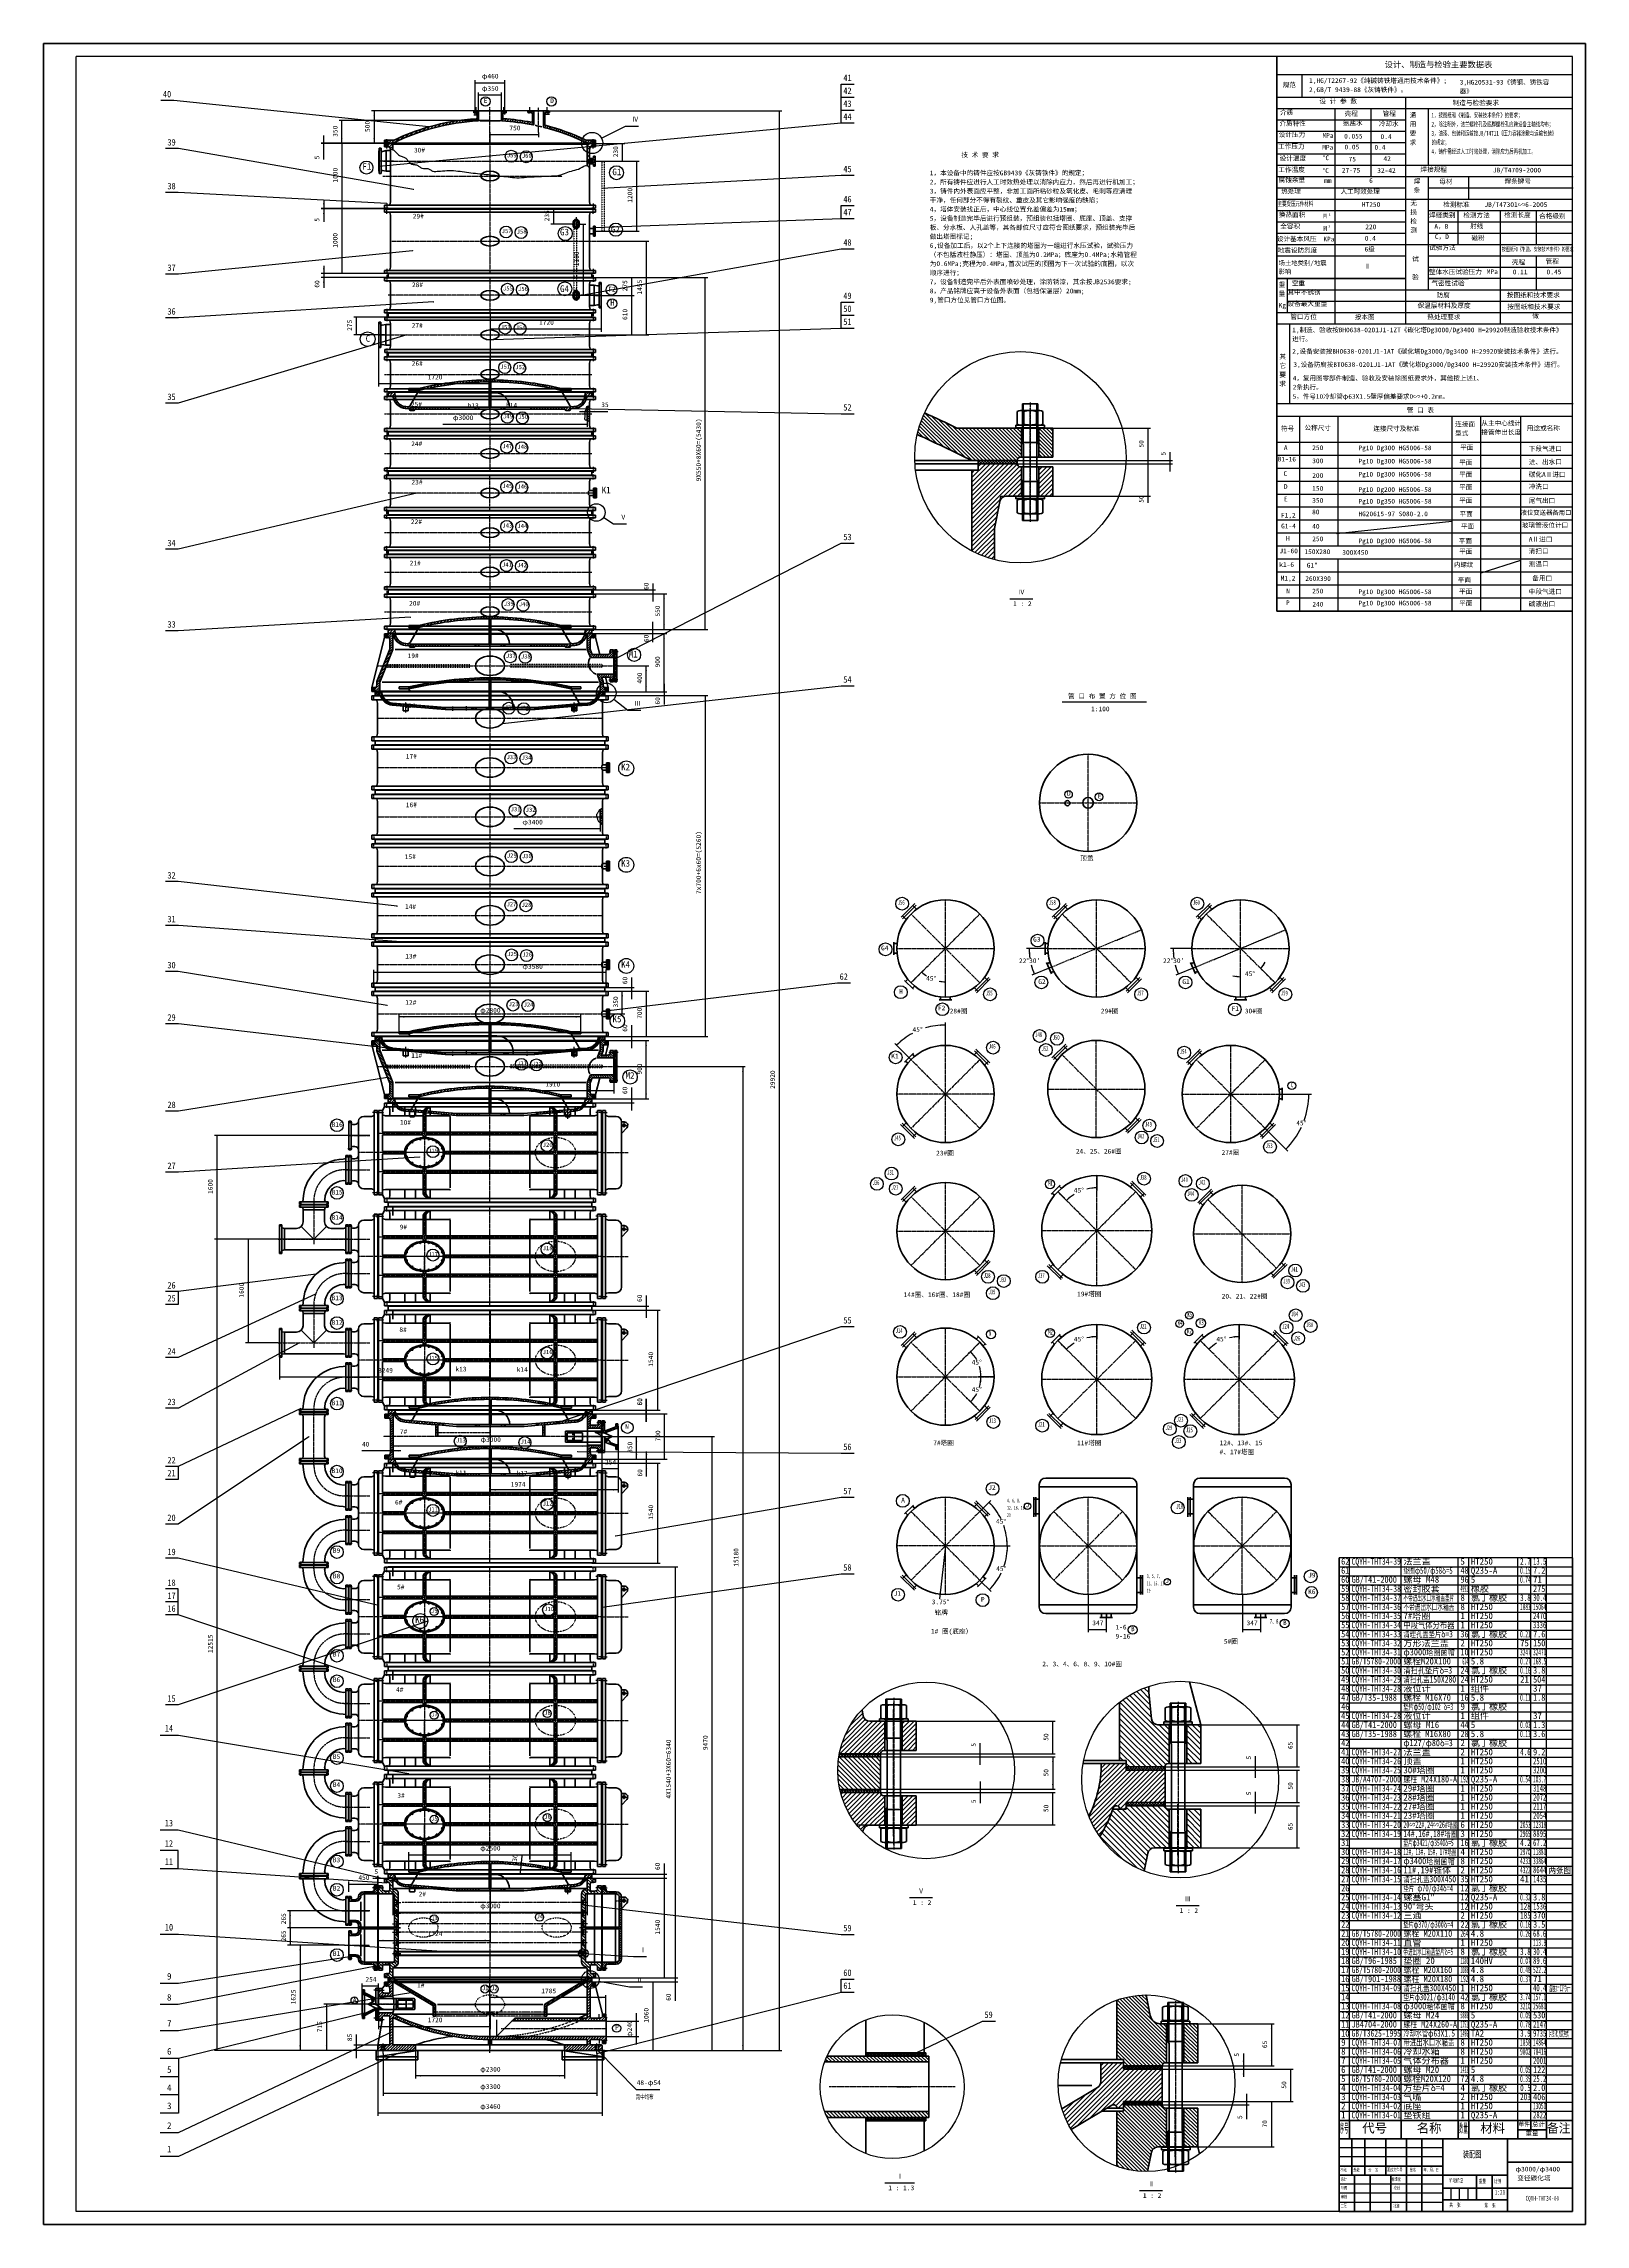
# Model space of a CAD drawing. Header units: millimetres. Extents: x -12040 to 11740, y -16820 to 16820.
import ezdxf

# ---------------------------------------------------------------- set-up
doc = ezdxf.new("R2010")
doc.units = ezdxf.units.MM
for name, pattern in [('EB_DASH', [6, 3, -3]), ('EB_DASHDOT', [39, 30, -3, 3, -3]), ('EB_DASHDOTDOT', [45, 30, -3, 3, -3, 3, -3])]:
    doc.linetypes.add(name, pattern=pattern)
for name, color, linetype, lineweight in [('CAXA0', 7, 'Continuous', 70), ('CAXA1', 1, 'EB_DASHDOT', 25), ('CAXA2', 6, 'EB_DASH', 25), ('CAXA3', 7, 'Continuous', 25), ('CAXA4', 3, 'Continuous', 25), ('CAXA5', 4, 'Continuous', 25)]:
    doc.layers.add(name, color=color, linetype=linetype, lineweight=lineweight)
doc.styles.add('TextStyle0', font='SIMFANG.TTF', dxfattribs={"width": 0.931973})
doc.styles.add('TextStyle1', font='SIMFANG.TTF', dxfattribs={"width": 0.34761})
doc.styles.add('TextStyle10', font='SIMFANG.TTF', dxfattribs={"width": 0.77516})
doc.styles.add('TextStyle11', font='SIMFANG.TTF', dxfattribs={"width": 0.497721})
doc.styles.add('TextStyle12', font='SIMFANG.TTF', dxfattribs={"width": 0.850064})
doc.styles.add('TextStyle13', font='SIMFANG.TTF', dxfattribs={"width": 0.370752})
doc.styles.add('TextStyle14', font='SIMFANG.TTF', dxfattribs={"width": 0.702161})
doc.styles.add('TextStyle15', font='SIMFANG.TTF', dxfattribs={"width": 0.678788})
doc.styles.add('TextStyle16', font='SIMFANG.TTF', dxfattribs={"width": 0.268545})
doc.styles.add('TextStyle17', font='SIMFANG.TTF', dxfattribs={"width": 0.754238})
doc.styles.add('TextStyle18', font='SIMFANG.TTF', dxfattribs={"width": 0.783206})
doc.styles.add('TextStyle19', font='SIMFANG.TTF', dxfattribs={"width": 0.629816})
doc.styles.add('TextStyle2', font='SIMFANG.TTF', dxfattribs={"width": 0.893855})
doc.styles.add('TextStyle20', font='SIMFANG.TTF', dxfattribs={"width": 0.718724})
doc.styles.add('TextStyle21', font='SIMFANG.TTF', dxfattribs={"width": 0.400722})
doc.styles.add('TextStyle22', font='SIMFANG.TTF', dxfattribs={"width": 0.778229})
doc.styles.add('TextStyle23', font='SIMFANG.TTF', dxfattribs={"width": 0.885402})
doc.styles.add('TextStyle24', font='SIMFANG.TTF', dxfattribs={"width": 0.501595})
doc.styles.add('TextStyle25', font='SIMFANG.TTF', dxfattribs={"width": 0.504868})
doc.styles.add('TextStyle26', font='SIMFANG.TTF', dxfattribs={"width": 0.565665})
doc.styles.add('TextStyle27', font='SIMFANG.TTF', dxfattribs={"width": 0.598937})
doc.styles.add('TextStyle28', font='SIMFANG.TTF', dxfattribs={"width": 0.813948})
doc.styles.add('TextStyle29', font='SIMFANG.TTF', dxfattribs={"width": 0.484861})
doc.styles.add('TextStyle3', font='SIMFANG.TTF', dxfattribs={"width": 0.943513})
doc.styles.add('TextStyle30', font='SIMFANG.TTF', dxfattribs={"width": 0.509102})
doc.styles.add('TextStyle31', font='SIMFANG.TTF', dxfattribs={"width": 0.560482})
doc.styles.add('TextStyle32', font='SIMFANG.TTF', dxfattribs={"width": 0.763653})
doc.styles.add('TextStyle33', font='SIMFANG.TTF', dxfattribs={"width": 0.793363})
doc.styles.add('TextStyle34', font='SIMFANG.TTF', dxfattribs={"width": 0.694193})
doc.styles.add('TextStyle35', font='SIMFANG.TTF', dxfattribs={"width": 0.803787})
doc.styles.add('TextStyle36', font='SIMFANG.TTF', dxfattribs={"width": 0.623348})
doc.styles.add('TextStyle37', font='SIMFANG.TTF', dxfattribs={"width": 0.636367})
doc.styles.add('TextStyle4', font='SIMFANG.TTF', dxfattribs={"width": 0.717589})
doc.styles.add('TextStyle5', font='SIMFANG.TTF', dxfattribs={"width": 0.624691})
doc.styles.add('TextStyle6', font='SIMFANG.TTF', dxfattribs={"width": 0.49545})
doc.styles.add('TextStyle7', font='SIMFANG.TTF', dxfattribs={"width": 0.673374})
doc.styles.add('TextStyle8', font='SIMFANG.TTF', dxfattribs={"width": 0.845153})
doc.styles.add('TextStyle9', font='SIMFANG.TTF', dxfattribs={"width": 0.969721})
doc.styles.add('UserTxtStyle1', font='SIMFANG.TTF')
doc.styles.add('UserTxtStyle10', font='SIMFANG.TTF', dxfattribs={"width": 0.667})
doc.styles.add('UserTxtStyle11', font='SIMFANG.TTF')
doc.styles.add('UserTxtStyle15', font='SIMFANG.TTF', dxfattribs={"width": 0.667})
doc.styles.add('UserTxtStyle16', font='SIMFANG.TTF')
doc.styles.add('UserTxtStyle17', font='SIMFANG.TTF', dxfattribs={"width": 0.6})
doc.styles.add('UserTxtStyle18', font='SIMFANG.TTF', dxfattribs={"width": 0.6})
doc.styles.add('UserTxtStyle19', font='SIMFANG.TTF', dxfattribs={"width": 0.6})
doc.styles.add('UserTxtStyle2', font='SIMFANG.TTF')
doc.styles.add('UserTxtStyle20', font='SIMFANG.TTF')
doc.styles.add('UserTxtStyle27', font='SIMFANG.TTF', dxfattribs={"width": 0.909091})
doc.styles.add('UserTxtStyle3', font='SIMFANG.TTF', dxfattribs={"width": 0.667})
doc.styles.add('UserTxtStyle4', font='SIMFANG.TTF', dxfattribs={"width": 0.667})
doc.styles.add('UserTxtStyle5', font='SIMFANG.TTF', dxfattribs={"width": 0.667})
doc.styles.add('UserTxtStyle7', font='SIMFANG.TTF', dxfattribs={"width": 0.667})
doc.styles.add('UserTxtStyle8', font='SIMFANG.TTF', dxfattribs={"width": 0.667})
doc.styles.add('UserTxtStyle9', font='SIMFANG.TTF')
doc.styles.add('标准', font='SIMFANG.TTF')
doc.dimstyles.new('标准', dxfattribs={"dimscale": 20, "dimtxt": 3.5, "dimasz": 4, "dimexe": 2, "dimexo": 0, "dimtad": 1, "dimdsep": 46, "dimtxsty": '标准', "dimcen": 0, "dimdle": 6, "dimaunit": 1, "dimazin": 2, "dimtfac": 1, "dimtdec": 3, "dimtmove": 0, "dimatfit": 3, "dimfxl": 0, "dimtolj": 1, "dimtzin": 0, "dimarcsym": 0})

# ---------------------------------------------------------------- blocks, each defined once
blk = doc.blocks.new('CAXBLOCK1', base_point=(928, -15130))
at = {"layer": 'CAXA5', "color": 0, "linetype": 'Continuous', "lineweight": 25}
for p, q in [((59, -14314), (22, -14277)), ((115, -14314), (39, -14237)), ((172, -14314), (82, -14224)), ((228, -14314), (138, -14224)), ((285, -14314), (195, -14224)), ((341, -14314), (251, -14224)), ((398, -14314), (308, -14224)), ((455, -14314), (365, -14224)), ((511, -14314), (421, -14224)), ((568, -14314), (478, -14224)), ((624, -14314), (534, -14224)), ((681, -14314), (591, -14224)), ((737, -14314), (647, -14224)), ((794, -14314), (704, -14224)), ((850, -14314), (760, -14224)), ((907, -14314), (817, -14224)), ((964, -14314), (874, -14224)), ((1020, -14314), (930, -14224)), ((1077, -14314), (987, -14224)), ((1133, -14314), (1043, -14224)), ((1190, -14314), (1100, -14224)), ((1246, -14314), (1156, -14224)), ((1303, -14314), (1213, -14224)), ((1360, -14314), (1270, -14224)), ((1416, -14314), (1326, -14224)), ((1473, -14314), (1383, -14224)), ((1529, -14314), (1439, -14224)), ((1586, -14314), (1496, -14224)), ((1616, -14287), (1552, -14224)), ((1616, -14231), (1609, -14224)), ((65, -15169), (28, -15132)), ((122, -15169), (32, -15079)), ((178, -15169), (88, -15079)), ((235, -15169), (145, -15079)), ((291, -15169), (201, -15079)), ((348, -15169), (258, -15079)), ((404, -15169), (314, -15079)), ((461, -15169), (371, -15079)), ((518, -15169), (428, -15079)), ((574, -15169), (484, -15079)), ((631, -15169), (541, -15079)), ((687, -15169), (597, -15079)), ((744, -15169), (654, -15079)), ((800, -15169), (710, -15079)), ((857, -15169), (767, -15079)), ((914, -15169), (824, -15079)), ((970, -15169), (880, -15079)), ((1027, -15169), (937, -15079)), ((1083, -15169), (993, -15079)), ((1140, -15169), (1050, -15079)), ((1196, -15169), (1106, -15079)), ((1253, -15169), (1163, -15079)), ((1310, -15169), (1220, -15079)), ((1366, -15169), (1276, -15079)), ((1423, -15169), (1333, -15079)), ((1479, -15169), (1389, -15079)), ((1536, -15169), (1446, -15079)), ((1592, -15169), (1502, -15079)), ((1616, -15136), (1559, -15079)), ((1616, -15079), (1615, -15079))]:
    blk.add_line(p, q, dxfattribs=at)
blk = doc.blocks.new('CAXBLOCK0', base_point=(1616, -14696))
at = {"layer": 'CAXA0'}
for p, q in [((1616, -14314), (7, -14314)), ((1616, -14224), (45, -14224)), ((1616, -15169), (1616, -14224)), ((1616, -15079), (7, -15079)), ((1616, -15169), (45, -15169))]:
    blk.add_line(p, q, dxfattribs=at)
at = {"layer": 'CAXA5'}
blk.add_blockref('CAXBLOCK1', (928, -15130), dxfattribs=at)
blk = doc.blocks.new('CAXBLOCK2', base_point=(11540, -16620))
at = {"layer": 'CAXA0'}
for p, q in [((-12040, -16820), (-12040, 16820)), ((11740, 16820), (-12040, 16820)), ((11740, -16820), (11740, 16820)), ((11740, -16820), (-12040, -16820))]:
    blk.add_line(p, q, dxfattribs=at)
at = {"layer": 'CAXA3', "linetype": 'Continuous', "lineweight": 25}
for p, q in [((-11540, -16620), (-11540, 16620)), ((11540, 16620), (-11540, 16620)), ((11540, -16620), (11540, 16620)), ((11540, -16620), (-11540, -16620))]:
    blk.add_line(p, q, dxfattribs=at)
blk = doc.blocks.new('CAXBLOCK4', base_point=(-3585, -11522))
at = {"layer": 'CAXA5', "color": 0, "linetype": 'Continuous', "lineweight": 25}
for p, q in [((-3681, -11814), (-3741, -11754)), ((-3681, -11765), (-3739, -11706)), ((-3672, -11724), (-3723, -11673)), ((-3624, -11723), (-3694, -11652)), ((-3575, -11723), (-3661, -11636)), ((-3600, -11548), (-3655, -11494)), ((-3610, -11588), (-3655, -11543)), ((-3610, -11638), (-3655, -11593)), ((-3565, -11534), (-3622, -11478)), ((-3525, -11723), (-3570, -11678)), ((-3565, -11485), (-3567, -11483)), ((-3530, -11520), (-3565, -11485)), ((-3557, -11543), (-3565, -11534)), ((-3476, -11723), (-3524, -11674)), ((-3431, -11718), (-3496, -11653)), ((-3431, -11668), (-3472, -11628)), ((-3722, -11822), (-3741, -11804))]:
    blk.add_line(p, q, dxfattribs=at)
blk = doc.blocks.new('CAXBLOCK5', base_point=(-3435, -11601))
at = {"layer": 'CAXA5', "color": 0, "linetype": 'Continuous', "lineweight": 25}
for p, q in [((-3472, -11628), (-3496, -11603)), ((-3436, -11614), (-3452, -11598))]:
    blk.add_line(p, q, dxfattribs=at)
blk = doc.blocks.new('CAXBLOCK6', base_point=(-3605, -12235))
at = {"layer": 'CAXA5', "color": 0, "linetype": 'Continuous', "lineweight": 25}
for p, q in [((-3681, -11963), (-3741, -11903)), ((-3710, -11984), (-3741, -11952)), ((-3681, -12111), (-3741, -12051)), ((-3694, -12148), (-3741, -12101)), ((-3681, -11913), (-3705, -11890)), ((-3681, -12062), (-3689, -12054)), ((-3741, -12150), (-3741, -12150)), ((-3713, -12278), (-3741, -12249)), ((-3693, -12248), (-3726, -12215)), ((-3677, -12264), (-3693, -12248)), ((-3644, -12248), (-3659, -12233)), ((-3629, -12263), (-3644, -12248)), ((-3594, -12248), (-3609, -12233)), ((-3579, -12263), (-3594, -12248)), ((-3545, -12248), (-3560, -12233)), ((-3530, -12263), (-3545, -12248)), ((-3495, -12248), (-3510, -12233)), ((-3480, -12263), (-3495, -12248)), ((-3446, -12248), (-3461, -12233)), ((-3431, -12262), (-3446, -12248))]:
    blk.add_line(p, q, dxfattribs=at)
blk = doc.blocks.new('CAXBLOCK7', base_point=(-3665, -12560))
at = {"layer": 'CAXA5', "color": 0, "linetype": 'Continuous', "lineweight": 25}
for p, q in [((-3681, -12408), (-3741, -12348)), ((-3697, -12442), (-3741, -12398)), ((-3681, -12359), (-3692, -12348)), ((-3682, -12606), (-3741, -12546)), ((-3728, -12608), (-3741, -12596)), ((-3681, -12557), (-3729, -12509))]:
    blk.add_line(p, q, dxfattribs=at)
blk = doc.blocks.new('CAXBLOCK8', base_point=(-3494, -12905))
at = {"layer": 'CAXA5', "color": 0, "linetype": 'Continuous', "lineweight": 25}
for p, q in [((-3569, -12818), (-3612, -12774)), ((-3514, -12823), (-3564, -12773)), ((-3436, -12851), (-3515, -12773)), ((-3431, -12807), (-3465, -12773)), ((-3630, -12905), (-3655, -12880)), ((-3610, -12875), (-3641, -12845)), ((-3609, -12827), (-3626, -12809)), ((-3469, -12868), (-3496, -12841)), ((-3489, -12898), (-3496, -12890)), ((-3439, -12898), (-3469, -12868))]:
    blk.add_line(p, q, dxfattribs=at)
blk = doc.blocks.new('CAXBLOCK9', base_point=(-3582, -12965))
at = {"layer": 'CAXA5', "color": 0, "linetype": 'Continuous', "lineweight": 25}
for p, q in [((-3572, -13013), (-3655, -12929)), ((-3616, -13018), (-3655, -12979)), ((-3606, -12929), (-3630, -12905)), ((-3565, -12970), (-3582, -12953)), ((-3530, -13005), (-3565, -12970)), ((-3530, -12955), (-3533, -12953))]:
    blk.add_line(p, q, dxfattribs=at)
blk = doc.blocks.new('CAXBLOCK10', base_point=(-3706, -12758))
at = {"layer": 'CAXA5', "color": 0, "linetype": 'Continuous', "lineweight": 25}
for p, q in [((-3700, -12736), (-3741, -12695)), ((-3681, -12705), (-3711, -12676))]:
    blk.add_line(p, q, dxfattribs=at)
blk = doc.blocks.new('CAXBLOCK11', base_point=(-6496, -11690))
at = {"layer": 'CAXA5', "color": 0, "linetype": 'Continuous', "lineweight": 25}
for p, q in [((-6842, -11723), (-6879, -11685)), ((-6792, -11723), (-6874, -11640)), ((-6838, -11628), (-6868, -11598)), ((-6814, -11651), (-6838, -11628)), ((-6814, -11601), (-6818, -11598)), ((-6743, -11723), (-6792, -11673)), ((-6745, -11522), (-6780, -11487)), ((-6774, -11543), (-6780, -11536)), ((-6725, -11543), (-6745, -11522)), ((-6693, -11723), (-6738, -11678)), ((-6655, -11562), (-6735, -11483)), ((-6655, -11612), (-6705, -11562)), ((-6643, -11723), (-6701, -11665)), ((-6569, -11747), (-6700, -11616)), ((-6655, -11513), (-6691, -11478)), ((-6569, -11797), (-6629, -11737)), ((-6576, -11691), (-6614, -11653)), ((-6596, -11820), (-6629, -11786)), ((-6593, -11822), (-6594, -11821))]:
    blk.add_line(p, q, dxfattribs=at)
blk = doc.blocks.new('CAXBLOCK12', base_point=(-6508, -12251))
at = {"layer": 'CAXA5', "color": 0, "linetype": 'Continuous', "lineweight": 25}
for p, q in [((-6578, -11986), (-6629, -11935)), ((-6569, -12143), (-6629, -12083)), ((-6569, -11945), (-6625, -11890)), ((-6569, -12094), (-6610, -12054)), ((-6569, -11896), (-6578, -11887)), ((-6861, -12248), (-6876, -12233)), ((-6846, -12263), (-6861, -12248)), ((-6812, -12248), (-6827, -12233)), ((-6797, -12263), (-6812, -12248)), ((-6762, -12248), (-6777, -12233)), ((-6747, -12263), (-6762, -12248)), ((-6713, -12248), (-6728, -12233)), ((-6698, -12263), (-6713, -12248)), ((-6663, -12248), (-6678, -12233)), ((-6648, -12263), (-6663, -12248)), ((-6614, -12248), (-6632, -12229)), ((-6615, -12148), (-6629, -12133)), ((-6581, -12280), (-6614, -12248)), ((-6569, -12242), (-6594, -12217))]:
    blk.add_line(p, q, dxfattribs=at)
blk = doc.blocks.new('CAXBLOCK13', base_point=(-6459, -12543))
at = {"layer": 'CAXA5', "color": 0, "linetype": 'Continuous', "lineweight": 25}
for p, q in [((-6569, -12440), (-6629, -12380)), ((-6618, -12442), (-6629, -12430)), ((-6569, -12391), (-6613, -12348)), ((-6569, -12589), (-6629, -12529)), ((-6602, -12606), (-6629, -12578)), ((-6569, -12539), (-6597, -12512))]:
    blk.add_line(p, q, dxfattribs=at)
blk = doc.blocks.new('CAXBLOCK14', base_point=(-6813, -12875))
at = {"layer": 'CAXA5', "color": 0, "linetype": 'Continuous', "lineweight": 25}
for p, q in [((-6854, -12898), (-6874, -12878)), ((-6814, -12888), (-6835, -12868)), ((-6745, -13007), (-6780, -12972)), ((-6745, -12957), (-6750, -12953))]:
    blk.add_line(p, q, dxfattribs=at)
blk = doc.blocks.new('CAXBLOCK15', base_point=(-6694, -12964))
at = {"layer": 'CAXA5', "color": 0, "linetype": 'Continuous', "lineweight": 25}
for p, q in [((-6814, -12839), (-6879, -12774)), ((-6783, -12820), (-6831, -12773)), ((-6736, -12818), (-6781, -12773)), ((-6648, -12857), (-6732, -12773)), ((-6613, -12842), (-6682, -12773)), ((-6586, -12820), (-6636, -12770)), ((-6569, -12737), (-6629, -12677)), ((-6570, -12786), (-6629, -12727)), ((-6569, -12688), (-6584, -12673)), ((-6835, -12868), (-6879, -12823)), ((-6685, -13018), (-6745, -12957)), ((-6739, -13013), (-6745, -13007)), ((-6655, -12998), (-6708, -12945)), ((-6655, -12899), (-6700, -12854)), ((-6655, -12948), (-6700, -12903))]:
    blk.add_line(p, q, dxfattribs=at)
blk = doc.blocks.new('CAXBLOCK3', base_point=(-5155, -11488))
at = {"layer": 'CAXA0', "linetype": 'EB_DASHDOT', "lineweight": 25}
for p, q in [((-6904, -11628), (-6787, -11628)), ((-6745, -11558), (-6745, -11472)), ((-3565, -11558), (-3565, -11472)), ((-3407, -11628), (-3523, -11628)), ((-6661, -11855), (-6532, -11855)), ((-6655, -12019), (-6537, -12019)), ((-3649, -11855), (-3779, -11855)), ((-3655, -12019), (-3774, -12019)), ((-6879, -12248), (-6537, -12248)), ((-6661, -12183), (-6537, -12183)), ((-6661, -12313), (-6537, -12313)), ((-3649, -12183), (-3774, -12183)), ((-3395, -12248), (-3774, -12248)), ((-3649, -12313), (-3774, -12313)), ((-6661, -12641), (-6532, -12641)), ((-6655, -12477), (-6537, -12477)), ((-3649, -12641), (-3779, -12641)), ((-3655, -12477), (-3774, -12477)), ((-6903, -12868), (-6802, -12868)), ((-6745, -12938), (-6745, -13023)), ((-3565, -12938), (-3565, -13023)), ((-3408, -12868), (-3508, -12868))]:
    blk.add_line(p, q, dxfattribs=at)
at = {"layer": 'CAXA0'}
for p, q in [((-6879, -11658), (-6874, -11653)), ((-6879, -12838), (-6879, -11658)), ((-6879, -11723), (-6645, -11723)), ((-6874, -11598), (-6814, -11598)), ((-6874, -11653), (-6874, -11598)), ((-6814, -11656), (-6814, -11598)), ((-6801, -11671), (-6769, -11678)), ((-6780, -11543), (-6780, -11483)), ((-6780, -11483), (-6730, -11483)), ((-6780, -11543), (-6722, -11543)), ((-6769, -11678), (-6716, -11678)), ((-3585, -11478), (-6725, -11478)), ((-6700, -11588), (-6707, -11555)), ((-6700, -11588), (-6700, -11662)), ((-6665, -11488), (-6665, -11478)), ((-6665, -11488), (-5155, -11488)), ((-6655, -11619), (-6655, -11488)), ((-6640, -11637), (-5155, -11637)), ((-6629, -12223), (-6629, -11739)), ((-6569, -12773), (-6569, -11723)), ((-3645, -11488), (-5155, -11488)), ((-3671, -11637), (-5155, -11637)), ((-3741, -12773), (-3741, -11723)), ((-3681, -12223), (-3681, -11739)), ((-3431, -11723), (-3665, -11723)), ((-3655, -11619), (-3655, -11488)), ((-3645, -11488), (-3645, -11478)), ((-3610, -11588), (-3604, -11555)), ((-3610, -11588), (-3610, -11662)), ((-3541, -11678), (-3594, -11678)), ((-3530, -11543), (-3588, -11543)), ((-3530, -11483), (-3580, -11483)), ((-3509, -11671), (-3541, -11678)), ((-3541, -12223), (-3541, -11733)), ((-3530, -11543), (-3530, -11483)), ((-3436, -11598), (-3496, -11598)), ((-3496, -11656), (-3496, -11598)), ((-3436, -11653), (-3436, -11598)), ((-3431, -11658), (-3436, -11653)), ((-3431, -12838), (-3431, -11658)), ((-6629, -11820), (-6594, -11820)), ((-6629, -11890), (-6594, -11890)), ((-6629, -11984), (-6594, -11984)), ((-6629, -12054), (-6594, -12054)), ((-6594, -11820), (-6594, -11890)), ((-6594, -11822), (-6569, -11822)), ((-6594, -11887), (-6569, -11887)), ((-6594, -11984), (-6594, -12054)), ((-6594, -11986), (-6569, -11986)), ((-6594, -12051), (-6569, -12051)), ((-3716, -11822), (-3741, -11822)), ((-3716, -11887), (-3741, -11887)), ((-3716, -11986), (-3741, -11986)), ((-3716, -12051), (-3741, -12051)), ((-3681, -11820), (-3716, -11820)), ((-3716, -11820), (-3716, -11890)), ((-3681, -11890), (-3716, -11890)), ((-3681, -11984), (-3716, -11984)), ((-3716, -11984), (-3716, -12054)), ((-3681, -12054), (-3716, -12054)), ((-6879, -12233), (-6639, -12233)), ((-6879, -12263), (-6639, -12263)), ((-6629, -12148), (-6594, -12148)), ((-6629, -12218), (-6594, -12218)), ((-6629, -12757), (-6629, -12273)), ((-6629, -12278), (-6594, -12278)), ((-6629, -12348), (-6594, -12348)), ((-6629, -12442), (-6594, -12442)), ((-6594, -12148), (-6594, -12218)), ((-6594, -12150), (-6569, -12150)), ((-6594, -12215), (-6569, -12215)), ((-6594, -12348), (-6594, -12278)), ((-6594, -12280), (-6569, -12280)), ((-6594, -12345), (-6569, -12345)), ((-6594, -12512), (-6594, -12442)), ((-6594, -12444), (-6569, -12444)), ((-3716, -12150), (-3741, -12150)), ((-3716, -12215), (-3741, -12215)), ((-3716, -12280), (-3741, -12280)), ((-3716, -12345), (-3741, -12345)), ((-3716, -12444), (-3741, -12444)), ((-3681, -12148), (-3716, -12148)), ((-3716, -12148), (-3716, -12218)), ((-3681, -12218), (-3716, -12218)), ((-3681, -12278), (-3716, -12278)), ((-3716, -12348), (-3716, -12278)), ((-3681, -12348), (-3716, -12348)), ((-3681, -12442), (-3716, -12442)), ((-3716, -12512), (-3716, -12442)), ((-3681, -12757), (-3681, -12273)), ((-3431, -12233), (-3671, -12233)), ((-3431, -12263), (-3671, -12263)), ((-3541, -12763), (-3541, -12273)), ((-6879, -12773), (-6645, -12773)), ((-6814, -12773), (-6645, -12773)), ((-6629, -12512), (-6594, -12512)), ((-6629, -12606), (-6594, -12606)), ((-6629, -12676), (-6594, -12676)), ((-6594, -12509), (-6569, -12509)), ((-6594, -12676), (-6594, -12606)), ((-6594, -12608), (-6569, -12608)), ((-6594, -12673), (-6569, -12673)), ((-3716, -12509), (-3741, -12509)), ((-3716, -12608), (-3741, -12608)), ((-3716, -12673), (-3741, -12673)), ((-3681, -12512), (-3716, -12512)), ((-3681, -12606), (-3716, -12606)), ((-3716, -12676), (-3716, -12606)), ((-3681, -12676), (-3716, -12676)), ((-3431, -12773), (-3665, -12773)), ((-3496, -12773), (-3665, -12773)), ((-6879, -12838), (-6874, -12843)), ((-6874, -12898), (-6874, -12843)), ((-6874, -12898), (-6814, -12898)), ((-6814, -12898), (-6814, -12840)), ((-6801, -12824), (-6769, -12818)), ((-6780, -12953), (-6780, -13013)), ((-6780, -12953), (-6722, -12953)), ((-6780, -13013), (-6730, -13013)), ((-6769, -12818), (-6716, -12818)), ((-6769, -12818), (-6716, -12818)), ((-3585, -13018), (-6725, -13018)), ((-3585, -13018), (-6725, -13018)), ((-6725, -13018), (-3585, -13018)), ((-6700, -12908), (-6707, -12940)), ((-6700, -12908), (-6700, -12834)), ((-6665, -13008), (-6665, -13018)), ((-6665, -13008), (-5155, -13008)), ((-6655, -12877), (-6655, -13008)), ((-6641, -12863), (-5155, -12863)), ((-3669, -12863), (-5155, -12863)), ((-3645, -13008), (-5155, -13008)), ((-3655, -12877), (-3655, -13008)), ((-3645, -13008), (-3645, -13018)), ((-3610, -12908), (-3610, -12834)), ((-3610, -12908), (-3604, -12940)), ((-3541, -12818), (-3594, -12818)), ((-3541, -12818), (-3594, -12818)), ((-3530, -12953), (-3588, -12953)), ((-3530, -13013), (-3580, -13013)), ((-3509, -12824), (-3541, -12818)), ((-3530, -12953), (-3530, -13013)), ((-3496, -12898), (-3496, -12840)), ((-3436, -12898), (-3496, -12898)), ((-3431, -12838), (-3436, -12843)), ((-3436, -12898), (-3436, -12843))]:
    blk.add_line(p, q, dxfattribs=at)
for centre, radius, start, end in [((-6798, -11656), 16, 180, 258.6901), ((-6730, -11478), 5, 270, 360), ((-6722, -11559), 16, 11.3099, 90), ((-6716, -11662), 16, 270, 360), ((-6625, -11619), 30, 180, 259.1243), ((-6645, -11739), 16, 0, 90), ((-6645, -11723), 76, 359.0799, 79.1243), ((-3665, -11723), 76, 100.8757, 180.9201), ((-3665, -11739), 16, 90, 180), ((-3685, -11619), 30, 280.8757, 360), ((-3594, -11662), 16, 180, 270), ((-3588, -11559), 16, 90, 168.6901), ((-3580, -11478), 5, 180, 270), ((-3531, -11733), 10, 90, 180), ((-3512, -11656), 16, 281.3099, 360), ((-6639, -12223), 10, 270, 360), ((-6639, -12273), 10, 0, 90), ((-3671, -12223), 10, 180, 270), ((-3671, -12273), 10, 90, 180), ((-3531, -12223), 10, 180, 270), ((-3531, -12273), 10, 90, 180), ((-6645, -12757), 16, 270, 360), ((-6645, -12773), 76, 280.8757, 0.9201), ((-3665, -12773), 76, 179.0799, 259.1243), ((-3665, -12757), 16, 180, 270), ((-3531, -12763), 10, 180, 270), ((-6798, -12840), 16, 101.3099, 180), ((-6730, -13018), 5, 0, 90), ((-6722, -12937), 16, 270, 348.6901), ((-6716, -12834), 16, 0, 90), ((-6625, -12877), 30, 100.8757, 180), ((-3685, -12877), 30, 0, 79.1243), ((-3594, -12834), 16, 90, 180), ((-3588, -12937), 16, 191.3099, 270), ((-3580, -13018), 5, 90, 180), ((-3512, -12840), 16, 0, 78.6901)]:
    blk.add_arc(centre, radius, start, end, dxfattribs=at)
at = {"layer": 'CAXA1', "linetype": 'EB_DASHDOT', "lineweight": 25}
blk.add_line((-5155, -11478), (-5155, -13018), dxfattribs=at)
at = {"layer": 'CAXA3', "linetype": 'Continuous', "lineweight": 25}
blk.add_line((-3351, -11658), (-3431, -11658), dxfattribs=at)
at = {"layer": 'CAXA5', "linetype": 'Continuous', "lineweight": 25}
for p, q in [((-3681, -12755), (-3741, -12695)), ((-3641, -12845), (-3741, -12744)), ((-3626, -12809), (-3663, -12773)), ((-3612, -12774), (-3614, -12773)), ((-3690, -12844), (-3737, -12798)), ((-3655, -12880), (-3655, -12880))]:
    blk.add_line(p, q, dxfattribs=at)
at = {"layer": 'CAXA5'}
for name, p in [('CAXBLOCK11', (-6496, -11690)), ('CAXBLOCK4', (-3585, -11522)), ('CAXBLOCK5', (-3435, -11601)), ('CAXBLOCK12', (-6508, -12251)), ('CAXBLOCK6', (-3605, -12235)), ('CAXBLOCK13', (-6459, -12543)), ('CAXBLOCK7', (-3665, -12560)), ('CAXBLOCK15', (-6694, -12964)), ('CAXBLOCK10', (-3706, -12758)), ('CAXBLOCK8', (-3494, -12905)), ('CAXBLOCK14', (-6813, -12875)), ('CAXBLOCK9', (-3582, -12965))]:
    blk.add_blockref(name, p, dxfattribs=at)
blk = doc.blocks.new('CAXBLOCK16', base_point=(-5155, -11418))
at = {"layer": 'CAXA0', "linetype": 'EB_DASHDOT', "lineweight": 25}
for p, q in [((-6904, -10028), (-6787, -10028)), ((-6904, -10028), (-6787, -10028)), ((-6745, -9958), (-6745, -9872)), ((-4145, -11297), (-4145, -9996)), ((-3565, -9958), (-3565, -9872)), ((-3407, -10028), (-3523, -10028)), ((-3496, -10351), (-6879, -10351)), ((-3431, -10648), (-6879, -10648)), ((-6165, -11287), (-6165, -10648)), ((-3496, -10945), (-6879, -10945)), ((-6903, -11268), (-6802, -11268)), ((-6745, -11338), (-6745, -11423)), ((-3565, -11338), (-3565, -11423)), ((-3408, -11268), (-3508, -11268))]:
    blk.add_line(p, q, dxfattribs=at)
at = {"layer": 'CAXA0'}
for p, q in [((-6879, -10058), (-6874, -10053)), ((-6879, -10058), (-6874, -10053)), ((-6879, -11238), (-6879, -10058)), ((-6879, -11238), (-6879, -10058)), ((-6874, -9998), (-6814, -9998)), ((-6874, -10053), (-6874, -9998)), ((-6874, -9998), (-6814, -9998)), ((-6874, -10053), (-6874, -9998)), ((-6874, -11298), (-6874, -10053)), ((-6780, -9943), (-6814, -9998)), ((-6814, -10056), (-6814, -9998)), ((-6814, -10056), (-6814, -9998)), ((-6814, -10321), (-6814, -10056)), ((-6801, -10071), (-6769, -10078)), ((-6780, -9943), (-6780, -9883)), ((-6730, -9883), (-6780, -9883)), ((-6780, -9943), (-6722, -9943)), ((-6769, -10078), (-6716, -10078)), ((-3588, -9943), (-6730, -9943)), ((-3580, -9883), (-6726, -9883)), ((-3585, -9878), (-6725, -9878)), ((-6716, -10078), (-6185, -10078)), ((-6700, -9988), (-6707, -9955)), ((-6700, -9988), (-6707, -9955)), ((-6700, -9988), (-6700, -10062)), ((-6655, -10019), (-6655, -9888)), ((-6467, -10068), (-6467, -9953)), ((-6304, -9953), (-6304, -10068)), ((-6185, -10321), (-6185, -10018)), ((-6112, -9943), (-6169, -9986)), ((-6166, -10078), (-6165, -10078)), ((-6145, -10321), (-6145, -10016)), ((-6145, -10078), (-5778, -10078)), ((-6080, -9943), (-6131, -9986)), ((-6080, -9943), (-6080, -10078)), ((-5768, -10331), (-5768, -10089)), ((-4542, -10331), (-4542, -10089)), ((-4166, -10078), (-4532, -10078)), ((-4231, -9943), (-4231, -10078)), ((-4231, -9943), (-4179, -9986)), ((-4199, -9943), (-4141, -9986)), ((-4165, -10321), (-4165, -10016)), ((-4145, -10078), (-4145, -10078)), ((-3594, -10078), (-4127, -10078)), ((-4125, -10321), (-4125, -10018)), ((-4007, -9953), (-4007, -10068)), ((-3843, -10068), (-3843, -9953)), ((-3610, -9988), (-3604, -9955)), ((-3610, -9988), (-3610, -10062)), ((-3541, -10078), (-3594, -10078)), ((-3530, -9943), (-3588, -9943)), ((-3530, -9883), (-3580, -9883)), ((-3509, -10071), (-3541, -10078)), ((-3530, -9943), (-3530, -9883)), ((-3436, -9998), (-3496, -9998)), ((-3496, -11240), (-3496, -9998)), ((-3436, -11240), (-3436, -9998)), ((-3431, -10058), (-3436, -10053)), ((-3431, -11238), (-3431, -10058)), ((-6814, -10618), (-6814, -10381)), ((-6195, -10331), (-6804, -10331)), ((-6195, -10371), (-6804, -10371)), ((-6185, -10413), (-6185, -10381)), ((-6145, -10413), (-6145, -10381)), ((-4175, -10331), (-6135, -10331)), ((-4175, -10371), (-6135, -10371)), ((-5768, -10628), (-5768, -10371)), ((-4542, -10628), (-4542, -10371)), ((-4165, -10618), (-4165, -10381)), ((-4125, -10618), (-4125, -10381)), ((-3496, -10331), (-4115, -10331)), ((-3496, -10371), (-4115, -10371)), ((-6814, -10915), (-6814, -10678)), ((-6474, -10628), (-6804, -10628)), ((-6474, -10668), (-6804, -10668)), ((-4175, -10628), (-5856, -10628)), ((-4175, -10668), (-5856, -10668)), ((-5768, -10925), (-5768, -10668)), ((-4542, -10925), (-4542, -10668)), ((-4165, -10915), (-4165, -10678)), ((-4125, -10915), (-4125, -10678)), ((-3496, -10628), (-4115, -10628)), ((-3496, -10668), (-4115, -10668)), ((-6814, -11298), (-6814, -10975)), ((-6195, -10925), (-6804, -10925)), ((-6195, -10965), (-6804, -10965)), ((-6185, -10915), (-6185, -10882)), ((-6185, -11278), (-6185, -10975)), ((-6145, -10915), (-6145, -10882)), ((-6145, -11279), (-6145, -10975)), ((-4175, -10925), (-6135, -10925)), ((-4175, -10965), (-6135, -10965)), ((-5768, -11192), (-5768, -10965)), ((-4542, -11192), (-4542, -10965)), ((-4165, -11279), (-4165, -10975)), ((-4125, -11278), (-4125, -10975)), ((-3496, -10925), (-4115, -10925)), ((-3496, -10965), (-4115, -10965)), ((-6879, -11238), (-6874, -11243)), ((-6874, -11298), (-6814, -11298)), ((-6780, -11353), (-6814, -11298)), ((-6801, -11224), (-6769, -11218)), ((-6780, -11353), (-6780, -11413)), ((-6780, -11353), (-3582, -11353)), ((-3580, -11413), (-6780, -11413)), ((-6769, -11218), (-6716, -11218)), ((-3585, -11418), (-6725, -11418)), ((-3585, -11418), (-6725, -11418)), ((-6716, -11218), (-6185, -11218)), ((-6700, -11308), (-6707, -11340)), ((-6700, -11308), (-6707, -11340)), ((-6700, -11308), (-6700, -11234)), ((-6467, -11228), (-6467, -11343)), ((-6304, -11343), (-6304, -11228)), ((-6112, -11353), (-6169, -11310)), ((-6145, -11218), (-5778, -11218)), ((-6080, -11353), (-6131, -11310)), ((-6080, -11353), (-6080, -11218)), ((-6080, -11353), (-6080, -11218)), ((-4165, -11218), (-4532, -11218)), ((-4231, -11353), (-4231, -11218)), ((-4231, -11353), (-4179, -11310)), ((-4199, -11353), (-4141, -11310)), ((-3594, -11218), (-4125, -11218)), ((-4007, -11343), (-4007, -11228)), ((-3843, -11218), (-3843, -11343)), ((-3610, -11308), (-3610, -11234)), ((-3610, -11308), (-3604, -11340)), ((-3541, -11218), (-3594, -11218)), ((-3541, -11218), (-3594, -11218)), ((-3530, -11353), (-3588, -11353)), ((-3530, -11413), (-3580, -11413)), ((-3509, -11224), (-3541, -11218)), ((-3530, -11353), (-3530, -11413)), ((-3496, -11298), (-3496, -11240)), ((-3436, -11298), (-3496, -11298)), ((-3431, -11238), (-3436, -11243)), ((-3436, -11298), (-3436, -11243))]:
    blk.add_line(p, q, dxfattribs=at)
for centre in [(-6231, -10438), (-6099, -10438), (-6442, -10583), (-6442, -10712), (-6355, -10485), (-5976, -10485), (-5889, -10583), (-5889, -10712), (-6355, -10810), (-6231, -10857), (-6099, -10857), (-5976, -10810)]:
    blk.add_circle(centre, 11.5, dxfattribs=at)
for centre, radius, start, end in [((-6798, -10056), 16, 180, 258.6901), ((-6730, -9878), 5, 270, 360), ((-6722, -9959), 16, 11.3099, 90), ((-6716, -10062), 16, 270, 360), ((-6477, -9953), 10, 0, 90), ((-6477, -10068), 10, 270, 360), ((-6314, -9953), 10, 0, 90), ((-6314, -10068), 10, 270, 360), ((-6145, -10018), 40, 126.742, 180), ((-6105, -10016), 40, 130.059, 180), ((-5778, -10068), 10, 270, 360), ((-4532, -10068), 10, 180, 270), ((-4205, -10016), 40, 0, 49.941), ((-4165, -10018), 40, 0, 53.258), ((-3997, -9953), 10, 90, 180), ((-3997, -10068), 10, 180, 270), ((-3833, -9953), 10, 90, 180), ((-3833, -10068), 10, 180, 270), ((-3594, -10062), 16, 180, 270), ((-3588, -9959), 16, 90, 168.6901), ((-3580, -9878), 5, 180, 270), ((-3512, -10056), 16, 281.3099, 360), ((-6804, -10321), 10, 180, 270), ((-6804, -10381), 10, 90, 180), ((-6195, -10321), 10, 270, 360), ((-6195, -10381), 10, 0, 90), ((-6135, -10321), 10, 180, 270), ((-6135, -10381), 10, 90, 180), ((-4175, -10321), 10, 270, 360), ((-4175, -10381), 10, 0, 90), ((-4115, -10321), 10, 180, 270), ((-4115, -10381), 10, 90, 180), ((-6804, -10618), 10, 180, 270), ((-6804, -10678), 10, 90, 180), ((-4175, -10618), 10, 270, 360), ((-4175, -10678), 10, 0, 90), ((-4115, -10618), 10, 180, 270), ((-4115, -10678), 10, 90, 180), ((-6804, -10915), 10, 180, 270), ((-6804, -10975), 10, 90, 180), ((-6195, -10915), 10, 270, 360), ((-6195, -10975), 10, 0, 90), ((-6135, -10915), 10, 180, 270), ((-6135, -10975), 10, 90, 180), ((-4175, -10915), 10, 270, 360), ((-4175, -10975), 10, 0, 90), ((-4115, -10915), 10, 180, 270), ((-4115, -10975), 10, 90, 180), ((-6798, -11240), 16, 101.3099, 180), ((-6730, -11418), 5, 0, 90), ((-6722, -11337), 16, 270, 348.6901), ((-6716, -11234), 16, 0, 90), ((-6477, -11228), 10, 0, 90), ((-6477, -11343), 10, 270, 360), ((-6314, -11228), 10, 0, 90), ((-6314, -11343), 10, 270, 360), ((-6145, -11278), 40, 180, 233.258), ((-6105, -11279), 40, 180, 229.941), ((-5778, -11228), 10, 0, 90), ((-4532, -11228), 10, 90, 180), ((-4205, -11279), 40, 310.059, 360), ((-4165, -11278), 40, 306.742, 360), ((-3997, -11228), 10, 90, 180), ((-3997, -11343), 10, 180, 270), ((-3833, -11343), 10, 180, 270), ((-3594, -11234), 16, 90, 180), ((-3588, -11337), 16, 191.3099, 270), ((-3580, -11418), 5, 90, 180), ((-3512, -11240), 16, 0, 78.6901)]:
    blk.add_arc(centre, radius, start, end, dxfattribs=at)
blk.add_ellipse((-6165, -10648), major_axis=(310, 0), ratio=0.758065, dxfattribs=at)
at = {"layer": 'CAXA0', "linetype": 'EB_DASH', "lineweight": 25}
blk.add_ellipse((-4145, -10648), major_axis=(310, 0), ratio=0.758065, dxfattribs=at)
at = {"layer": 'CAXA0', "linetype": 'EB_DASHDOT', "lineweight": 25}
blk.add_rational_spline([(-6165, -10433), (-6455, -10433), (-6455, -10648), (-6455, -10863), (-6165, -10863), (-5875, -10863), (-5875, -10648)], [1, 0.707106781187, 1, 0.707106781187, 1, 0.707106781187, 1], degree=2, knots=[0, 0, 0, 398.776126, 398.776126, 797.552253, 797.552253, 1196.328379, 1196.328379, 1196.328379], dxfattribs=at)
blk.add_rational_spline([(-5875, -10648), (-5875, -10433), (-6165, -10433)], [1, 0.707106781187, 1], degree=2, dxfattribs=at)
at = {"layer": 'CAXA0', "linetype": 'Continuous', "lineweight": 70}
for p in [(-6165, -10433), (-6099, -10438), (-6035, -10456), (-5976, -10485), (-5925, -10528), (-5889, -10583)]:
    blk.add_point(p, dxfattribs=at)
at = {"layer": 'CAXA1', "linetype": 'EB_DASHDOT', "lineweight": 25}
for p, q in [((-6165, -9997), (-6165, -10883)), ((-6093, -9941), (-6164, -9997)), ((-5155, -11418), (-5155, -9878)), ((-4218, -9941), (-4147, -9997)), ((-5855, -10648), (-6475, -10648)), ((-6093, -11354), (-6164, -11298)), ((-4218, -11354), (-4147, -11298))]:
    blk.add_line(p, q, dxfattribs=at)
blk = doc.blocks.new('CAXBLOCK18', base_point=(-5497, -11252))
at = {"layer": 'CAXA5', "color": 0, "linetype": 'Continuous', "lineweight": 25}
for p, q in [((-6244, -11385), (-6204, -11344)), ((-6188, -11372), (-6149, -11332)), ((-6133, -11359), (-6094, -11320)), ((-6080, -11348), (-6041, -11309)), ((-6026, -11337), (-5989, -11299)), ((-5974, -11327), (-5937, -11290)), ((-5923, -11318), (-5886, -11281)), ((-5872, -11309), (-5836, -11273)), ((-5822, -11302), (-5786, -11266)), ((-5772, -11295), (-5737, -11260)), ((-5723, -11288), (-5689, -11254)), ((-5675, -11282), (-5641, -11248)), ((-5627, -11277), (-5594, -11244)), ((-5580, -11273), (-5547, -11239)), ((-5534, -11268), (-5501, -11236)), ((-5488, -11265), (-5455, -11232)), ((-5442, -11262), (-5410, -11230)), ((-5397, -11259), (-5365, -11227)), ((-5353, -11257), (-5321, -11226)), ((-5308, -11255), (-5277, -11224)), ((-5265, -11254), (-5234, -11223)), ((-5221, -11253), (-5191, -11223)), ((-5179, -11253), (-5155, -11229)), ((-5170, -11287), (-5155, -11272)), ((-5170, -11329), (-5155, -11314)), ((-5170, -11372), (-5155, -11357)), ((-5169, -11413), (-5155, -11399))]:
    blk.add_line(p, q, dxfattribs=at)
blk = doc.blocks.new('CAXBLOCK19', base_point=(-5000, -11235))
at = {"layer": 'CAXA5', "color": 0, "linetype": 'Continuous', "lineweight": 25}
for p, q in [((-5155, -11272), (-5106, -11223)), ((-5155, -11229), (-5149, -11223)), ((-5155, -11314), (-5140, -11299)), ((-5155, -11357), (-5140, -11342)), ((-5155, -11399), (-5140, -11384)), ((-5094, -11253), (-5065, -11224)), ((-5052, -11254), (-5023, -11225)), ((-5011, -11255), (-4982, -11226)), ((-4970, -11256), (-4941, -11228)), ((-4930, -11258), (-4901, -11230)), ((-4889, -11260), (-4861, -11232)), ((-4849, -11263), (-4821, -11235)), ((-4810, -11266), (-4782, -11238)), ((-4771, -11269), (-4743, -11241)), ((-4732, -11272), (-4704, -11245)), ((-4693, -11276), (-4666, -11249)), ((-4655, -11280), (-4627, -11253)), ((-4617, -11285), (-4590, -11258)), ((-4579, -11289), (-4552, -11263)), ((-4541, -11294), (-4515, -11268)), ((-4504, -11299), (-4478, -11273)), ((-4467, -11305), (-4441, -11279)), ((-4431, -11311), (-4404, -11285)), ((-4394, -11317), (-4368, -11291)), ((-4358, -11323), (-4332, -11297)), ((-4322, -11330), (-4296, -11304)), ((-4286, -11336), (-4261, -11311)), ((-4251, -11343), (-4226, -11318)), ((-4216, -11351), (-4191, -11325)), ((-4181, -11358), (-4156, -11333)), ((-4146, -11366), (-4121, -11341)), ((-4112, -11374), (-4087, -11349)), ((-4078, -11382), (-4055, -11360))]:
    blk.add_line(p, q, dxfattribs=at)
blk = doc.blocks.new('CAXBLOCK20', base_point=(-5101, -11528))
at = {"layer": 'CAXA5', "color": 0, "linetype": 'Continuous', "lineweight": 25}
for p, q in [((-5170, -11414), (-5169, -11413)), ((-5170, -11456), (-5155, -11441)), ((-5170, -11499), (-5155, -11484)), ((-5170, -11541), (-5155, -11526)), ((-5170, -11584), (-5155, -11569)), ((-5170, -11626), (-5155, -11611))]:
    blk.add_line(p, q, dxfattribs=at)
blk = doc.blocks.new('CAXBLOCK21', base_point=(-5098, -11496))
at = {"layer": 'CAXA5', "color": 0, "linetype": 'Continuous', "lineweight": 25}
for p, q in [((-5155, -11441), (-5140, -11426)), ((-5155, -11484), (-5140, -11469)), ((-5155, -11526), (-5140, -11511)), ((-5155, -11569), (-5140, -11554)), ((-5155, -11611), (-5140, -11596)), ((-5144, -11643), (-5140, -11639))]:
    blk.add_line(p, q, dxfattribs=at)
blk = doc.blocks.new('CAXBLOCK22', base_point=(-4948, -11660))
at = {"layer": 'CAXA5', "color": 0, "linetype": 'Continuous', "lineweight": 25}
for p, q in [((-5383, -11669), (-5356, -11643)), ((-5344, -11673), (-5325, -11654)), ((-4985, -11653), (-4975, -11643)), ((-4962, -11673), (-4932, -11643))]:
    blk.add_line(p, q, dxfattribs=at)
blk = doc.blocks.new('CAXBLOCK23', base_point=(-5437, -11672))
at = {"layer": 'CAXA5', "color": 0, "linetype": 'Continuous', "lineweight": 25}
for p, q in [((-6349, -11617), (-6321, -11589)), ((-6310, -11620), (-6282, -11592)), ((-6270, -11623), (-6243, -11595)), ((-6231, -11627), (-6203, -11599)), ((-6192, -11630), (-6164, -11602)), ((-6153, -11633), (-6125, -11605)), ((-6114, -11636), (-6086, -11608)), ((-6075, -11640), (-6047, -11612)), ((-6035, -11643), (-6008, -11615)), ((-5996, -11646), (-5968, -11618)), ((-5957, -11649), (-5929, -11621)), ((-5918, -11653), (-5890, -11625)), ((-5879, -11656), (-5851, -11628)), ((-5839, -11659), (-5812, -11631)), ((-5800, -11662), (-5772, -11634)), ((-5761, -11666), (-5733, -11638)), ((-5722, -11669), (-5694, -11641)), ((-5683, -11672), (-5653, -11643)), ((-5641, -11673), (-5611, -11643)), ((-5599, -11673), (-5569, -11643)), ((-5556, -11673), (-5526, -11643)), ((-5514, -11673), (-5484, -11643)), ((-5471, -11673), (-5441, -11643)), ((-5429, -11673), (-5399, -11643)), ((-5386, -11673), (-5383, -11669))]:
    blk.add_line(p, q, dxfattribs=at)
blk = doc.blocks.new('CAXBLOCK24', base_point=(-6404, -11600))
at = {"layer": 'CAXA5', "color": 0, "linetype": 'Continuous', "lineweight": 25}
for p, q in [((-6453, -11594), (-6439, -11579)), ((-6427, -11610), (-6399, -11582)), ((-6388, -11614), (-6360, -11586))]:
    blk.add_line(p, q, dxfattribs=at)
blk = doc.blocks.new('CAXBLOCK25', base_point=(-6517, -11562))
at = {"layer": 'CAXA5', "color": 0, "linetype": 'Continuous', "lineweight": 25}
for p, q in [((-6725, -11442), (-6706, -11423)), ((-6714, -11473), (-6654, -11413)), ((-6671, -11473), (-6626, -11427)), ((-6642, -11486), (-6617, -11461)), ((-6626, -11512), (-6604, -11490)), ((-6608, -11536), (-6587, -11515)), ((-6587, -11558), (-6565, -11536)), ((-6562, -11576), (-6540, -11554)), ((-6535, -11590), (-6511, -11567)), ((-6503, -11601), (-6477, -11576)), ((-6466, -11607), (-6453, -11594))]:
    blk.add_line(p, q, dxfattribs=at)
blk = doc.blocks.new('CAXBLOCK26', base_point=(-3387, -11661))
at = {"layer": 'CAXA5', "color": 0, "linetype": 'Continuous', "lineweight": 25}
for p, q in [((-4435, -11655), (-4404, -11623)), ((-4390, -11652), (-4357, -11619)), ((-4344, -11648), (-4311, -11616)), ((-4298, -11645), (-4265, -11612)), ((-4251, -11641), (-4219, -11608)), ((-4205, -11637), (-4172, -11604)), ((-4159, -11633), (-4126, -11600)), ((-4113, -11629), (-4080, -11596)), ((-4066, -11625), (-4034, -11593)), ((-4020, -11622), (-3987, -11589)), ((-3995, -11639), (-3955, -11599)), ((-3995, -11682), (-3955, -11642)), ((-3964, -11693), (-3955, -11684)), ((-3955, -11642), (-3895, -11581)), ((-3955, -11599), (-3941, -11585)), ((-3955, -11684), (-3915, -11644)), ((-3920, -11691), (-3917, -11688)), ((-3881, -11610), (-3857, -11586))]:
    blk.add_line(p, q, dxfattribs=at)
blk = doc.blocks.new('CAXBLOCK27', base_point=(-3639, -11454))
at = {"layer": 'CAXA5', "color": 0, "linetype": 'Continuous', "lineweight": 25}
for p, q in [((-3778, -11591), (-3609, -11423)), ((-3695, -11466), (-3645, -11416)), ((-3857, -11586), (-3849, -11577)), ((-3835, -11606), (-3795, -11566)), ((-3617, -11473), (-3585, -11441))]:
    blk.add_line(p, q, dxfattribs=at)
blk = doc.blocks.new('CAXBLOCK17', base_point=(-5155, -11643))
at = {"layer": 'CAXA0'}
for p, q in [((-6725, -11473), (-6725, -11423)), ((-6725, -11423), (-6665, -11423)), ((-6665, -11423), (-6665, -11413)), ((-6665, -11413), (-6269, -11413)), ((-6255, -11357), (-6405, -11357)), ((-6405, -11388), (-6405, -11357)), ((-6255, -11388), (-6405, -11388)), ((-6255, -11388), (-6356, -11563)), ((-6255, -11388), (-6255, -11357)), ((-6255, -11388), (-6255, -11413)), ((-6245, -11423), (-5170, -11423)), ((-5170, -11223), (-5170, -11223)), ((-5170, -11643), (-5170, -11263)), ((-5140, -11223), (-5140, -11223)), ((-5140, -11643), (-5140, -11263)), ((-5140, -11423), (-5075, -11423)), ((-4055, -11357), (-3905, -11357)), ((-4055, -11388), (-4055, -11357)), ((-4055, -11388), (-3905, -11388)), ((-4055, -11388), (-3954, -11563)), ((-3645, -11413), (-4042, -11413)), ((-3905, -11388), (-3905, -11357)), ((-3645, -11423), (-3645, -11413)), ((-3585, -11423), (-3645, -11423)), ((-3585, -11473), (-3585, -11423)), ((-6725, -11473), (-6665, -11473)), ((-6665, -11483), (-6665, -11473)), ((-6665, -11483), (-6644, -11483)), ((-6646, -11480), (-6627, -11510)), ((-6627, -11510), (-6627, -11510)), ((-6315, -11620), (-6470, -11607)), ((-5673, -11643), (-6468, -11577)), ((-6395, -11683), (-6395, -11622)), ((-6325, -11693), (-6385, -11693)), ((-5675, -11673), (-6315, -11620)), ((-6315, -11683), (-6315, -11630)), ((-5675, -11643), (-5155, -11643)), ((-5675, -11673), (-5155, -11673)), ((-5325, -11673), (-5325, -11643)), ((-4635, -11643), (-5155, -11643)), ((-4635, -11673), (-5155, -11673)), ((-4985, -11673), (-4985, -11643)), ((-4928, -11643), (-4928, -11673)), ((-4638, -11643), (-3843, -11577)), ((-4635, -11673), (-4006, -11620)), ((-4435, -11656), (-4435, -11626)), ((-3995, -11683), (-3995, -11630)), ((-3985, -11693), (-3925, -11693)), ((-3915, -11683), (-3915, -11622)), ((-3906, -11612), (-3840, -11607)), ((-3664, -11480), (-3683, -11509)), ((-3683, -11510), (-3683, -11509)), ((-3645, -11483), (-3666, -11483)), ((-3645, -11483), (-3645, -11473)), ((-3585, -11473), (-3645, -11473))]:
    blk.add_line(p, q, dxfattribs=at)
at = {"layer": 'CAXA0', "linetype": 'EB_DASHDOT', "lineweight": 25}
blk.add_line((-3955, -11726), (-3955, -11550), dxfattribs=at)
at = {"layer": 'CAXA0'}
for centre, radius, start, end in [((-6453, -11403), 174, 183.0342, 265.2599), ((-5155, -15802), 4579, 90, 103.8999), ((-5155, -15802), 4549, 90.3156, 103.9935), ((-6245, -11413), 10, 180, 270), ((-5180, -11263), 10, 0, 90.3156), ((-5155, -15802), 4579, 76.1001, 90), ((-5130, -11263), 10, 89.6844, 180), ((-5155, -15802), 4549, 76.0065, 89.6844), ((-5075, -11643), 220, 0, 90), ((-3857, -11403), 174, 270, 356.9658), ((-6650, -11483), 5, 32.0255, 180), ((-6453, -11403), 204, 211.3919, 265.2599), ((-6405, -11622), 10, 0, 85.26), ((-6385, -11683), 10, 180, 270), ((-6391, -11543), 40, 265.26, 330), ((-6325, -11683), 10, 270, 360), ((-6305, -11630), 10, 85.26, 180), ((-4005, -11630), 10, 0, 94.74), ((-3985, -11683), 10, 180, 270), ((-3919, -11543), 40, 210, 274.74), ((-3925, -11683), 10, 270, 360), ((-3905, -11622), 10, 94.74, 180), ((-3857, -11403), 204, 270, 328.6347), ((-3660, -11483), 5, 0, 147.9745)]:
    blk.add_arc(centre, radius, start, end, dxfattribs=at)
at = {"layer": 'CAXA1', "linetype": 'EB_DASHDOT', "lineweight": 25}
blk.add_line((-5155, -11673), (-5155, -11223), dxfattribs=at)
at = {"layer": 'CAXA2', "linetype": 'EB_DASH', "lineweight": 25}
for p in [(-6269, -11413), (-4042, -11413)]:
    blk.add_line(p, (-5155, -11413), dxfattribs=at)
at = {"layer": 'CAXA3', "linetype": 'Continuous', "lineweight": 25}
for p, q in [((-6655, -11483), (-6655, -11496)), ((-6650, -11492), (-6650, -11480)), ((-3660, -11492), (-3660, -11480)), ((-3655, -11483), (-3655, -11496))]:
    blk.add_line(p, q, dxfattribs=at)
at = {"layer": 'CAXA5'}
for name, p in [('CAXBLOCK25', (-6517, -11562)), ('CAXBLOCK18', (-5497, -11252)), ('CAXBLOCK20', (-5101, -11528)), ('CAXBLOCK19', (-5000, -11235)), ('CAXBLOCK21', (-5098, -11496)), ('CAXBLOCK27', (-3639, -11454)), ('CAXBLOCK24', (-6404, -11600)), ('CAXBLOCK23', (-5437, -11672)), ('CAXBLOCK22', (-4948, -11660)), ('CAXBLOCK26', (-3387, -11661))]:
    blk.add_blockref(name, p, dxfattribs=at)
blk = doc.blocks.new('CAXBLOCK29', base_point=(-3387, -11760))
at = {"layer": 'CAXA5', "color": 0, "linetype": 'Continuous', "lineweight": 25}
for p, q in [((-3426, -11663), (-3367, -11723)), ((-3426, -11699), (-3402, -11723)), ((-3421, -11598), (-3403, -11616)), ((-3415, -11639), (-3332, -11723)), ((-3386, -11598), (-3371, -11612)), ((-3380, -11639), (-3371, -11648)), ((-3333, -11686), (-3296, -11723)), ((-3296, -11688), (-3261, -11723)), ((-3261, -11688), (-3226, -11723)), ((-3225, -11688), (-3126, -11787)), ((-3186, -11691), (-3130, -11747)), ((-3161, -11787), (-3126, -11822)), ((-3161, -11822), (-3156, -11828))]:
    blk.add_line(p, q, dxfattribs=at)
blk = doc.blocks.new('CAXBLOCK30', base_point=(-3194, -12573))
at = {"layer": 'CAXA5', "color": 0, "linetype": 'Continuous', "lineweight": 25}
for p, q in [((-3161, -11858), (-3126, -11893)), ((-3161, -11893), (-3126, -11928)), ((-3161, -11928), (-3126, -11963)), ((-3161, -11964), (-3126, -11999)), ((-3161, -11999), (-3126, -12034)), ((-3161, -12034), (-3126, -12069)), ((-3161, -12070), (-3126, -12105)), ((-3161, -12105), (-3126, -12140)), ((-3156, -11828), (-3126, -11857)), ((-3423, -12233), (-3408, -12248)), ((-3408, -12248), (-3393, -12263)), ((-3387, -12233), (-3372, -12248)), ((-3372, -12248), (-3357, -12263)), ((-3352, -12233), (-3337, -12248)), ((-3337, -12248), (-3322, -12263)), ((-3317, -12233), (-3302, -12248)), ((-3302, -12248), (-3287, -12263)), ((-3281, -12233), (-3266, -12248)), ((-3266, -12248), (-3251, -12263)), ((-3246, -12233), (-3231, -12248)), ((-3231, -12248), (-3216, -12263)), ((-3211, -12233), (-3196, -12248)), ((-3196, -12248), (-3181, -12263)), ((-3175, -12233), (-3160, -12248)), ((-3161, -12141), (-3126, -12176)), ((-3161, -12176), (-3126, -12211)), ((-3161, -12211), (-3126, -12246)), ((-3161, -12282), (-3126, -12317)), ((-3161, -12317), (-3126, -12352)), ((-3161, -12353), (-3126, -12388)), ((-3161, -12388), (-3126, -12423)), ((-3161, -12423), (-3126, -12458)), ((-3160, -12248), (-3126, -12282)), ((-3413, -12773), (-3367, -12819)), ((-3378, -12773), (-3340, -12810)), ((-3342, -12773), (-3307, -12808)), ((-3307, -12773), (-3272, -12808)), ((-3272, -12773), (-3237, -12808)), ((-3236, -12773), (-3202, -12807)), ((-3202, -12772), (-3174, -12799)), ((-3178, -12760), (-3153, -12785)), ((-3164, -12739), (-3138, -12765)), ((-3161, -12459), (-3126, -12494)), ((-3161, -12494), (-3126, -12529)), ((-3161, -12529), (-3126, -12564)), ((-3161, -12565), (-3126, -12600)), ((-3161, -12600), (-3126, -12635)), ((-3161, -12635), (-3126, -12670)), ((-3161, -12671), (-3126, -12706)), ((-3161, -12706), (-3128, -12740)), ((-3426, -12795), (-3371, -12850)), ((-3426, -12830), (-3400, -12856))]:
    blk.add_line(p, q, dxfattribs=at)
blk = doc.blocks.new('CAXBLOCK31', base_point=(-3360, -12939))
at = {"layer": 'CAXA5', "color": 0, "linetype": 'Continuous', "lineweight": 25}
for p, q in [((-3413, -12879), (-3394, -12898)), ((-3377, -12879), (-3371, -12885))]:
    blk.add_line(p, q, dxfattribs=at)
blk = doc.blocks.new('CAXBLOCK28', base_point=(-3126, -12248))
at = {"layer": 'CAXA0', "linetype": 'EB_DASHDOT', "lineweight": 25}
for p, q in [((-3449, -11628), (-3346, -11628)), ((-3227, -11828), (-3036, -11828)), ((-3449, -12868), (-3346, -12868))]:
    blk.add_line(p, q, dxfattribs=at)
at = {"layer": 'CAXA0'}
for p, q in [((-3426, -11658), (-3421, -11653)), ((-3426, -12838), (-3426, -11658)), ((-3426, -11723), (-3211, -11723)), ((-3421, -11598), (-3371, -11598)), ((-3421, -11598), (-3421, -11653)), ((-3421, -11616), (-3371, -11616)), ((-3421, -11639), (-3371, -11639)), ((-3371, -11598), (-3371, -11666)), ((-3359, -11681), (-3326, -11688)), ((-3326, -11688), (-3211, -11688)), ((-3221, -11733), (-3221, -12223)), ((-3161, -11773), (-3161, -12218)), ((-3126, -12723), (-3126, -11773)), ((-3086, -11773), (-3126, -11773)), ((-3126, -11953), (-3046, -11865)), ((-3426, -12233), (-3176, -12233)), ((-3426, -12263), (-3176, -12263)), ((-3221, -12763), (-3221, -12273)), ((-3161, -12723), (-3161, -12278)), ((-3426, -12773), (-3211, -12773)), ((-3426, -12838), (-3421, -12843)), ((-3421, -12898), (-3421, -12843)), ((-3421, -12856), (-3371, -12856)), ((-3421, -12879), (-3371, -12879)), ((-3421, -12898), (-3371, -12898)), ((-3371, -12898), (-3371, -12829)), ((-3359, -12814), (-3326, -12808)), ((-3326, -12808), (-3211, -12808))]:
    blk.add_line(p, q, dxfattribs=at)
blk.add_circle((-3086, -11828), 17.5, dxfattribs=at)
for centre, radius, start, end in [((-3356, -11666), 15, 180, 258.6901), ((-3231, -11733), 10, 0, 90), ((-3211, -11773), 85, 0, 90), ((-3211, -11773), 50, 0, 90), ((-3086, -11828), 55, 317.4797, 90), ((-3231, -12223), 10, 270, 360), ((-3231, -12273), 10, 0, 90), ((-3176, -12218), 15, 270, 360), ((-3176, -12278), 15, 0, 90), ((-3231, -12763), 10, 270, 360), ((-3211, -12723), 50, 270, 360), ((-3211, -12723), 85, 270, 360), ((-3356, -12829), 15, 101.3099, 180)]:
    blk.add_arc(centre, radius, start, end, dxfattribs=at)
at = {"layer": 'CAXA1', "linetype": 'EB_DASHDOT', "lineweight": 25}
blk.add_line((-3426, -12248), (-3126, -12248), dxfattribs=at)
at = {"layer": 'CAXA3', "linetype": 'Continuous', "lineweight": 25}
blk.add_line((-3086, -11860), (-3086, -11773), dxfattribs=at)
at = {"layer": 'CAXA5'}
for name, p in [('CAXBLOCK29', (-3387, -11760)), ('CAXBLOCK30', (-3194, -12573)), ('CAXBLOCK31', (-3360, -12939))]:
    blk.add_blockref(name, p, dxfattribs=at)
blk = doc.blocks.new('CAXBLOCK32', base_point=(-3426, -10648))
at = {"layer": 'CAXA0', "linetype": 'EB_DASHDOT', "lineweight": 25}
for p, q in [((-3449, -10028), (-3346, -10028)), ((-3126, -10228), (-3036, -10228)), ((-3449, -11268), (-3346, -11268))]:
    blk.add_line(p, q, dxfattribs=at)
at = {"layer": 'CAXA0'}
for p, q in [((-3426, -10058), (-3421, -10053)), ((-3426, -11238), (-3426, -10058)), ((-3421, -9998), (-3371, -9998)), ((-3421, -9998), (-3421, -11243)), ((-3371, -9998), (-3371, -11229)), ((-3359, -10081), (-3326, -10088)), ((-3326, -10088), (-3211, -10088)), ((-3126, -11123), (-3126, -10173)), ((-3086, -10173), (-3126, -10173)), ((-3126, -10353), (-3046, -10265)), ((-3426, -11238), (-3421, -11243)), ((-3421, -11298), (-3421, -11243)), ((-3421, -11298), (-3371, -11298)), ((-3371, -11298), (-3371, -11229)), ((-3359, -11214), (-3326, -11208)), ((-3326, -11208), (-3211, -11208))]:
    blk.add_line(p, q, dxfattribs=at)
blk.add_circle((-3086, -10228), 17.5, dxfattribs=at)
for centre, radius, start, end in [((-3356, -10066), 15, 180, 258.6901), ((-3211, -10173), 85, 0, 90), ((-3086, -10228), 55, 317.4797, 90), ((-3356, -11229), 15, 101.3099, 180), ((-3211, -11123), 85, 270, 360)]:
    blk.add_arc(centre, radius, start, end, dxfattribs=at)
at = {"layer": 'CAXA1', "linetype": 'EB_DASHDOT', "lineweight": 25}
blk.add_line((-3426, -10648), (-3024, -10648), dxfattribs=at)
at = {"layer": 'CAXA3', "linetype": 'Continuous', "lineweight": 25}
blk.add_line((-3086, -10260), (-3086, -10173), dxfattribs=at)
blk = doc.blocks.new('CAXBLOCK33', base_point=(-3426, -9048))
at = {"layer": 'CAXA0'}
for p, q in [((-3421, -8398), (-3371, -8398)), ((-3421, -8398), (-3421, -9643)), ((-3371, -8398), (-3371, -9629)), ((-3426, -8458), (-3421, -8453)), ((-3426, -9638), (-3426, -8458)), ((-3359, -8481), (-3326, -8488)), ((-3326, -8488), (-3211, -8488)), ((-3126, -9523), (-3126, -8573)), ((-3086, -8573), (-3126, -8573)), ((-3126, -8753), (-3046, -8665)), ((-3426, -9638), (-3421, -9643)), ((-3421, -9698), (-3421, -9643)), ((-3421, -9698), (-3371, -9698)), ((-3371, -9698), (-3371, -9629)), ((-3359, -9614), (-3326, -9608)), ((-3326, -9608), (-3211, -9608))]:
    blk.add_line(p, q, dxfattribs=at)
at = {"layer": 'CAXA0', "linetype": 'EB_DASHDOT', "lineweight": 25}
for p, q in [((-3449, -8428), (-3346, -8428)), ((-3126, -8628), (-3036, -8628)), ((-3449, -9668), (-3346, -9668))]:
    blk.add_line(p, q, dxfattribs=at)
at = {"layer": 'CAXA0'}
blk.add_circle((-3086, -8628), 17.5, dxfattribs=at)
for centre, radius, start, end in [((-3356, -8466), 15, 180, 258.6901), ((-3211, -8573), 85, 0, 90), ((-3086, -8628), 55, 317.4797, 90), ((-3356, -9629), 15, 101.3099, 180), ((-3211, -9523), 85, 270, 360)]:
    blk.add_arc(centre, radius, start, end, dxfattribs=at)
at = {"layer": 'CAXA1', "linetype": 'EB_DASHDOT', "lineweight": 25}
blk.add_line((-3426, -9048), (-3024, -9048), dxfattribs=at)
at = {"layer": 'CAXA3', "linetype": 'Continuous', "lineweight": 25}
blk.add_line((-3086, -8660), (-3086, -8573), dxfattribs=at)
blk = doc.blocks.new('CAXBLOCK34', base_point=(-5155, -9818))
at = {"layer": 'CAXA0'}
for p, q in [((-6874, -8398), (-6814, -8398)), ((-6874, -8453), (-6874, -8398)), ((-6874, -8398), (-6814, -8398)), ((-6874, -8453), (-6874, -8398)), ((-6780, -8343), (-6814, -8398)), ((-6814, -8456), (-6814, -8398)), ((-6814, -8456), (-6814, -8398)), ((-6780, -8343), (-6780, -8283)), ((-6730, -8283), (-6780, -8283)), ((-6780, -8343), (-6722, -8343)), ((-3588, -8343), (-6730, -8343)), ((-3580, -8283), (-6726, -8283)), ((-3585, -8278), (-6725, -8278)), ((-6700, -8388), (-6707, -8355)), ((-6700, -8388), (-6707, -8355)), ((-6700, -8388), (-6700, -8462)), ((-6655, -8419), (-6655, -8288)), ((-6467, -8468), (-6467, -8353)), ((-6304, -8353), (-6304, -8468)), ((-6112, -8343), (-6169, -8386)), ((-6080, -8343), (-6131, -8386)), ((-6080, -8343), (-6080, -8478)), ((-4231, -8343), (-4231, -8478)), ((-4231, -8343), (-4179, -8386)), ((-4199, -8343), (-4141, -8386)), ((-4007, -8353), (-4007, -8468)), ((-3843, -8468), (-3843, -8353)), ((-3610, -8388), (-3604, -8355)), ((-3610, -8388), (-3610, -8462)), ((-3530, -8343), (-3588, -8343)), ((-3530, -8283), (-3580, -8283)), ((-3530, -8343), (-3530, -8283)), ((-3436, -8398), (-3496, -8398)), ((-3496, -9640), (-3496, -8398)), ((-3436, -9640), (-3436, -8398)), ((-6879, -8458), (-6874, -8453)), ((-6879, -8458), (-6874, -8453)), ((-6879, -9638), (-6879, -8458)), ((-6879, -9638), (-6879, -8458)), ((-6874, -9698), (-6874, -8453)), ((-6814, -8721), (-6814, -8456)), ((-6195, -8731), (-6804, -8731)), ((-6801, -8471), (-6769, -8478)), ((-6769, -8478), (-6716, -8478)), ((-6716, -8478), (-6185, -8478)), ((-6185, -8721), (-6185, -8418)), ((-6166, -8478), (-6165, -8478)), ((-6145, -8721), (-6145, -8416)), ((-6145, -8478), (-5778, -8478)), ((-4175, -8731), (-6135, -8731)), ((-5768, -8731), (-5768, -8489)), ((-4542, -8731), (-4542, -8489)), ((-4166, -8478), (-4532, -8478)), ((-4165, -8721), (-4165, -8416)), ((-4145, -8478), (-4145, -8478)), ((-3594, -8478), (-4127, -8478)), ((-4125, -8721), (-4125, -8418)), ((-3496, -8731), (-4115, -8731)), ((-3541, -8478), (-3594, -8478)), ((-3509, -8471), (-3541, -8478)), ((-3431, -8458), (-3436, -8453)), ((-3431, -9638), (-3431, -8458)), ((-6814, -9018), (-6814, -8781)), ((-6814, -9315), (-6814, -9078)), ((-6195, -8771), (-6804, -8771)), ((-6474, -9028), (-6804, -9028)), ((-6474, -9068), (-6804, -9068)), ((-6185, -8813), (-6185, -8781)), ((-6145, -8813), (-6145, -8781)), ((-4175, -8771), (-6135, -8771)), ((-4175, -9028), (-5856, -9028)), ((-4175, -9068), (-5856, -9068)), ((-5768, -9028), (-5768, -8771)), ((-5768, -9325), (-5768, -9068)), ((-4542, -9028), (-4542, -8771)), ((-4542, -9325), (-4542, -9068)), ((-4165, -9018), (-4165, -8781)), ((-4165, -9315), (-4165, -9078)), ((-4125, -9018), (-4125, -8781)), ((-4125, -9315), (-4125, -9078)), ((-3496, -8771), (-4115, -8771)), ((-3496, -9028), (-4115, -9028)), ((-3496, -9068), (-4115, -9068)), ((-6814, -9698), (-6814, -9375)), ((-6195, -9325), (-6804, -9325)), ((-6195, -9365), (-6804, -9365)), ((-6185, -9315), (-6185, -9282)), ((-6185, -9678), (-6185, -9375)), ((-6145, -9315), (-6145, -9282)), ((-6145, -9679), (-6145, -9375)), ((-4175, -9325), (-6135, -9325)), ((-4175, -9365), (-6135, -9365)), ((-5768, -9592), (-5768, -9365)), ((-4542, -9592), (-4542, -9365)), ((-4165, -9679), (-4165, -9375)), ((-4125, -9678), (-4125, -9375)), ((-3496, -9325), (-4115, -9325)), ((-3496, -9365), (-4115, -9365)), ((-6879, -9638), (-6874, -9643)), ((-6874, -9698), (-6814, -9698)), ((-6780, -9753), (-6814, -9698)), ((-6801, -9624), (-6769, -9618)), ((-6780, -9753), (-6780, -9813)), ((-6780, -9753), (-3582, -9753)), ((-6769, -9618), (-6716, -9618)), ((-6716, -9618), (-6185, -9618)), ((-6700, -9708), (-6707, -9740)), ((-6700, -9708), (-6707, -9740)), ((-6700, -9708), (-6700, -9634)), ((-6467, -9628), (-6467, -9743)), ((-6304, -9743), (-6304, -9628)), ((-6112, -9753), (-6169, -9710)), ((-6145, -9618), (-5778, -9618)), ((-6080, -9753), (-6131, -9710)), ((-6080, -9753), (-6080, -9618)), ((-6080, -9753), (-6080, -9618)), ((-4165, -9618), (-4532, -9618)), ((-4231, -9753), (-4231, -9618)), ((-4231, -9753), (-4179, -9710)), ((-4199, -9753), (-4141, -9710)), ((-3594, -9618), (-4125, -9618)), ((-4007, -9743), (-4007, -9628)), ((-3843, -9618), (-3843, -9743)), ((-3610, -9708), (-3610, -9634)), ((-3610, -9708), (-3604, -9740)), ((-3541, -9618), (-3594, -9618)), ((-3541, -9618), (-3594, -9618)), ((-3530, -9753), (-3588, -9753)), ((-3509, -9624), (-3541, -9618)), ((-3530, -9753), (-3530, -9813)), ((-3496, -9698), (-3496, -9640)), ((-3436, -9698), (-3496, -9698)), ((-3431, -9638), (-3436, -9643)), ((-3436, -9698), (-3436, -9643)), ((-3580, -9813), (-6780, -9813)), ((-3585, -9818), (-6725, -9818)), ((-3585, -9818), (-6725, -9818)), ((-3530, -9813), (-3580, -9813))]:
    blk.add_line(p, q, dxfattribs=at)
at = {"layer": 'CAXA0', "linetype": 'EB_DASHDOT', "lineweight": 25}
for p, q in [((-6745, -8358), (-6745, -8272)), ((-4145, -9697), (-4145, -8396)), ((-3565, -8358), (-3565, -8272)), ((-6904, -8428), (-6787, -8428)), ((-6904, -8428), (-6787, -8428)), ((-3407, -8428), (-3523, -8428)), ((-3496, -8751), (-6879, -8751)), ((-3431, -9048), (-6879, -9048)), ((-6165, -9687), (-6165, -9048)), ((-3496, -9345), (-6879, -9345)), ((-6903, -9668), (-6802, -9668)), ((-6745, -9738), (-6745, -9823)), ((-3565, -9738), (-3565, -9823)), ((-3408, -9668), (-3508, -9668))]:
    blk.add_line(p, q, dxfattribs=at)
at = {"layer": 'CAXA0'}
for centre in [(-6442, -8983), (-6355, -8885), (-6231, -8838), (-6099, -8838), (-5976, -8885), (-5889, -8983), (-6442, -9112), (-6355, -9210), (-6231, -9257), (-6099, -9257), (-5976, -9210), (-5889, -9112)]:
    blk.add_circle(centre, 11.5, dxfattribs=at)
for centre, radius, start, end in [((-6730, -8278), 5, 270, 360), ((-6722, -8359), 16, 11.3099, 90), ((-6477, -8353), 10, 0, 90), ((-6314, -8353), 10, 0, 90), ((-6145, -8418), 40, 126.742, 180), ((-6105, -8416), 40, 130.059, 180), ((-4205, -8416), 40, 0, 49.941), ((-4165, -8418), 40, 0, 53.258), ((-3997, -8353), 10, 90, 180), ((-3833, -8353), 10, 90, 180), ((-3588, -8359), 16, 90, 168.6901), ((-3580, -8278), 5, 180, 270), ((-6798, -8456), 16, 180, 258.6901), ((-6804, -8721), 10, 180, 270), ((-6716, -8462), 16, 270, 360), ((-6477, -8468), 10, 270, 360), ((-6314, -8468), 10, 270, 360), ((-6195, -8721), 10, 270, 360), ((-6135, -8721), 10, 180, 270), ((-5778, -8468), 10, 270, 360), ((-4532, -8468), 10, 180, 270), ((-4175, -8721), 10, 270, 360), ((-4115, -8721), 10, 180, 270), ((-3997, -8468), 10, 180, 270), ((-3833, -8468), 10, 180, 270), ((-3594, -8462), 16, 180, 270), ((-3512, -8456), 16, 281.3099, 360), ((-6804, -8781), 10, 90, 180), ((-6804, -9018), 10, 180, 270), ((-6804, -9078), 10, 90, 180), ((-6195, -8781), 10, 0, 90), ((-6135, -8781), 10, 90, 180), ((-4175, -8781), 10, 0, 90), ((-4175, -9018), 10, 270, 360), ((-4175, -9078), 10, 0, 90), ((-4115, -8781), 10, 90, 180), ((-4115, -9018), 10, 180, 270), ((-4115, -9078), 10, 90, 180), ((-6804, -9315), 10, 180, 270), ((-6804, -9375), 10, 90, 180), ((-6195, -9315), 10, 270, 360), ((-6195, -9375), 10, 0, 90), ((-6135, -9315), 10, 180, 270), ((-6135, -9375), 10, 90, 180), ((-4175, -9315), 10, 270, 360), ((-4175, -9375), 10, 0, 90), ((-4115, -9315), 10, 180, 270), ((-4115, -9375), 10, 90, 180), ((-6798, -9640), 16, 101.3099, 180), ((-6722, -9737), 16, 270, 348.6901), ((-6716, -9634), 16, 0, 90), ((-6477, -9628), 10, 0, 90), ((-6477, -9743), 10, 270, 360), ((-6314, -9628), 10, 0, 90), ((-6314, -9743), 10, 270, 360), ((-6145, -9678), 40, 180, 233.258), ((-6105, -9679), 40, 180, 229.941), ((-5778, -9628), 10, 0, 90), ((-4532, -9628), 10, 90, 180), ((-4205, -9679), 40, 310.059, 360), ((-4165, -9678), 40, 306.742, 360), ((-3997, -9628), 10, 90, 180), ((-3997, -9743), 10, 180, 270), ((-3833, -9743), 10, 180, 270), ((-3594, -9634), 16, 90, 180), ((-3588, -9737), 16, 191.3099, 270), ((-3512, -9640), 16, 0, 78.6901), ((-6730, -9818), 5, 0, 90), ((-3580, -9818), 5, 90, 180)]:
    blk.add_arc(centre, radius, start, end, dxfattribs=at)
blk.add_ellipse((-6165, -9048), major_axis=(310, 0), ratio=0.758065, dxfattribs=at)
at = {"layer": 'CAXA0', "linetype": 'EB_DASH', "lineweight": 25}
blk.add_ellipse((-4145, -9048), major_axis=(310, 0), ratio=0.758065, dxfattribs=at)
at = {"layer": 'CAXA0', "linetype": 'EB_DASHDOT', "lineweight": 25}
blk.add_rational_spline([(-6165, -8833), (-6455, -8833), (-6455, -9048), (-6455, -9263), (-6165, -9263), (-5875, -9263), (-5875, -9048)], [1, 0.707106781187, 1, 0.707106781187, 1, 0.707106781187, 1], degree=2, knots=[0, 0, 0, 398.776126, 398.776126, 797.552253, 797.552253, 1196.328379, 1196.328379, 1196.328379], dxfattribs=at)
blk.add_rational_spline([(-5875, -9048), (-5875, -8833), (-6165, -8833)], [1, 0.707106781187, 1], degree=2, dxfattribs=at)
at = {"layer": 'CAXA0', "linetype": 'Continuous', "lineweight": 70}
for p in [(-6165, -8833), (-6099, -8838), (-6035, -8856), (-5976, -8885), (-5925, -8928), (-5889, -8983)]:
    blk.add_point(p, dxfattribs=at)
at = {"layer": 'CAXA1', "linetype": 'EB_DASHDOT', "lineweight": 25}
for p, q in [((-6165, -8397), (-6165, -9283)), ((-6093, -8341), (-6164, -8397)), ((-5155, -9818), (-5155, -8278)), ((-4218, -8341), (-4147, -8397)), ((-5855, -9048), (-6475, -9048)), ((-6093, -9754), (-6164, -9698)), ((-4218, -9754), (-4147, -9698))]:
    blk.add_line(p, q, dxfattribs=at)
blk = doc.blocks.new('CAXBLOCK35', base_point=(-3426, -7448))
at = {"layer": 'CAXA0', "linetype": 'EB_DASHDOT', "lineweight": 25}
for p, q in [((-3449, -6828), (-3346, -6828)), ((-3126, -7028), (-3036, -7028)), ((-3449, -8068), (-3346, -8068))]:
    blk.add_line(p, q, dxfattribs=at)
at = {"layer": 'CAXA0'}
for p, q in [((-3426, -6858), (-3421, -6853)), ((-3426, -8038), (-3426, -6858)), ((-3421, -6798), (-3371, -6798)), ((-3421, -6798), (-3421, -8043)), ((-3371, -6798), (-3371, -8029)), ((-3359, -6881), (-3326, -6888)), ((-3326, -6888), (-3211, -6888)), ((-3126, -7923), (-3126, -6973)), ((-3086, -6973), (-3126, -6973)), ((-3126, -7153), (-3046, -7065)), ((-3426, -8038), (-3421, -8043)), ((-3421, -8098), (-3421, -8043)), ((-3371, -8098), (-3371, -8029)), ((-3359, -8014), (-3326, -8008)), ((-3326, -8008), (-3211, -8008)), ((-3421, -8098), (-3371, -8098))]:
    blk.add_line(p, q, dxfattribs=at)
blk.add_circle((-3086, -7028), 17.5, dxfattribs=at)
for centre, radius, start, end in [((-3356, -6866), 15, 180, 258.6901), ((-3211, -6973), 85, 0, 90), ((-3086, -7028), 55, 317.4797, 90), ((-3356, -8029), 15, 101.3099, 180), ((-3211, -7923), 85, 270, 360)]:
    blk.add_arc(centre, radius, start, end, dxfattribs=at)
at = {"layer": 'CAXA1', "linetype": 'EB_DASHDOT', "lineweight": 25}
blk.add_line((-3426, -7448), (-3024, -7448), dxfattribs=at)
at = {"layer": 'CAXA3', "linetype": 'Continuous', "lineweight": 25}
blk.add_line((-3086, -7060), (-3086, -6973), dxfattribs=at)
blk = doc.blocks.new('CAXBLOCK36', base_point=(-5155, -8218))
at = {"layer": 'CAXA0'}
for p, q in [((-6780, -6743), (-6780, -6683)), ((-6730, -6683), (-6780, -6683)), ((-3580, -6683), (-6726, -6683)), ((-3585, -6678), (-6725, -6678)), ((-6655, -6819), (-6655, -6688)), ((-3530, -6683), (-3580, -6683)), ((-3530, -6743), (-3530, -6683)), ((-6879, -6858), (-6874, -6853)), ((-6879, -6858), (-6874, -6853)), ((-6879, -8038), (-6879, -6858)), ((-6879, -8038), (-6879, -6858)), ((-6874, -6798), (-6814, -6798)), ((-6874, -6853), (-6874, -6798)), ((-6874, -6798), (-6814, -6798)), ((-6874, -6853), (-6874, -6798)), ((-6874, -8098), (-6874, -6853)), ((-6780, -6743), (-6814, -6798)), ((-6814, -6856), (-6814, -6798)), ((-6814, -6856), (-6814, -6798)), ((-6814, -7121), (-6814, -6856)), ((-6801, -6871), (-6769, -6878)), ((-6780, -6743), (-6722, -6743)), ((-6769, -6878), (-6716, -6878)), ((-3588, -6743), (-6730, -6743)), ((-6716, -6878), (-6185, -6878)), ((-6700, -6788), (-6707, -6755)), ((-6700, -6788), (-6707, -6755)), ((-6700, -6788), (-6700, -6862)), ((-6467, -6868), (-6467, -6753)), ((-6304, -6753), (-6304, -6868)), ((-6185, -7121), (-6185, -6818)), ((-6112, -6743), (-6169, -6786)), ((-6166, -6878), (-6165, -6878)), ((-6145, -7121), (-6145, -6816)), ((-6145, -6878), (-5778, -6878)), ((-6080, -6743), (-6131, -6786)), ((-6080, -6743), (-6080, -6878)), ((-5768, -7131), (-5768, -6889)), ((-4542, -7131), (-4542, -6889)), ((-4166, -6878), (-4532, -6878)), ((-4231, -6743), (-4231, -6878)), ((-4231, -6743), (-4179, -6786)), ((-4199, -6743), (-4141, -6786)), ((-4165, -7121), (-4165, -6816)), ((-4145, -6878), (-4145, -6878)), ((-3594, -6878), (-4127, -6878)), ((-4125, -7121), (-4125, -6818)), ((-4007, -6753), (-4007, -6868)), ((-3843, -6868), (-3843, -6753)), ((-3610, -6788), (-3604, -6755)), ((-3610, -6788), (-3610, -6862)), ((-3541, -6878), (-3594, -6878)), ((-3530, -6743), (-3588, -6743)), ((-3509, -6871), (-3541, -6878)), ((-3436, -6798), (-3496, -6798)), ((-3496, -8040), (-3496, -6798)), ((-3436, -8040), (-3436, -6798)), ((-3431, -6858), (-3436, -6853)), ((-3431, -8038), (-3431, -6858)), ((-6814, -7418), (-6814, -7181)), ((-6195, -7131), (-6804, -7131)), ((-6195, -7171), (-6804, -7171)), ((-6185, -7213), (-6185, -7181)), ((-6145, -7213), (-6145, -7181)), ((-4175, -7131), (-6135, -7131)), ((-4175, -7171), (-6135, -7171)), ((-5768, -7428), (-5768, -7171)), ((-4542, -7428), (-4542, -7171)), ((-4165, -7418), (-4165, -7181)), ((-4125, -7418), (-4125, -7181)), ((-3496, -7131), (-4115, -7131)), ((-3496, -7171), (-4115, -7171)), ((-6814, -7715), (-6814, -7478)), ((-6474, -7428), (-6804, -7428)), ((-6474, -7468), (-6804, -7468)), ((-6195, -7725), (-6804, -7725)), ((-6185, -7715), (-6185, -7682)), ((-6145, -7715), (-6145, -7682)), ((-4175, -7725), (-6135, -7725)), ((-4175, -7428), (-5856, -7428)), ((-4175, -7468), (-5856, -7468)), ((-5768, -7725), (-5768, -7468)), ((-4542, -7725), (-4542, -7468)), ((-4165, -7715), (-4165, -7478)), ((-4125, -7715), (-4125, -7478)), ((-3496, -7428), (-4115, -7428)), ((-3496, -7468), (-4115, -7468)), ((-3496, -7725), (-4115, -7725)), ((-6879, -8038), (-6874, -8043)), ((-6814, -8098), (-6814, -7775)), ((-6195, -7765), (-6804, -7765)), ((-6801, -8024), (-6769, -8018)), ((-6769, -8018), (-6716, -8018)), ((-6716, -8018), (-6185, -8018)), ((-6700, -8108), (-6700, -8034)), ((-6467, -8028), (-6467, -8143)), ((-6304, -8143), (-6304, -8028)), ((-6185, -8078), (-6185, -7775)), ((-6145, -8079), (-6145, -7775)), ((-6145, -8018), (-5778, -8018)), ((-4175, -7765), (-6135, -7765)), ((-6080, -8153), (-6080, -8018)), ((-6080, -8153), (-6080, -8018)), ((-5768, -7992), (-5768, -7765)), ((-4542, -7992), (-4542, -7765)), ((-4165, -8018), (-4532, -8018)), ((-4231, -8153), (-4231, -8018)), ((-4165, -8079), (-4165, -7775)), ((-4125, -8078), (-4125, -7775)), ((-3594, -8018), (-4125, -8018)), ((-3496, -7765), (-4115, -7765)), ((-4007, -8143), (-4007, -8028)), ((-3843, -8018), (-3843, -8143)), ((-3610, -8108), (-3610, -8034)), ((-3541, -8018), (-3594, -8018)), ((-3541, -8018), (-3594, -8018)), ((-3509, -8024), (-3541, -8018)), ((-3496, -8098), (-3496, -8040)), ((-3431, -8038), (-3436, -8043)), ((-3436, -8098), (-3436, -8043)), ((-6874, -8098), (-6814, -8098)), ((-6780, -8153), (-6814, -8098)), ((-6780, -8153), (-6780, -8213)), ((-6780, -8153), (-3582, -8153)), ((-3580, -8213), (-6780, -8213)), ((-3585, -8218), (-6725, -8218)), ((-3585, -8218), (-6725, -8218)), ((-6700, -8108), (-6707, -8140)), ((-6700, -8108), (-6707, -8140)), ((-6112, -8153), (-6169, -8110)), ((-6080, -8153), (-6131, -8110)), ((-4231, -8153), (-4179, -8110)), ((-4199, -8153), (-4141, -8110)), ((-3610, -8108), (-3604, -8140)), ((-3530, -8153), (-3588, -8153)), ((-3530, -8213), (-3580, -8213)), ((-3530, -8153), (-3530, -8213)), ((-3436, -8098), (-3496, -8098))]:
    blk.add_line(p, q, dxfattribs=at)
at = {"layer": 'CAXA0', "linetype": 'EB_DASHDOT', "lineweight": 25}
for p, q in [((-6745, -6758), (-6745, -6672)), ((-3565, -6758), (-3565, -6672)), ((-6904, -6828), (-6787, -6828)), ((-6904, -6828), (-6787, -6828)), ((-4145, -8097), (-4145, -6796)), ((-3407, -6828), (-3523, -6828)), ((-3496, -7151), (-6879, -7151)), ((-3431, -7448), (-6879, -7448)), ((-6165, -8087), (-6165, -7448)), ((-6903, -8068), (-6802, -8068)), ((-3496, -7745), (-6879, -7745)), ((-3408, -8068), (-3508, -8068)), ((-6745, -8138), (-6745, -8223)), ((-3565, -8138), (-3565, -8223))]:
    blk.add_line(p, q, dxfattribs=at)
at = {"layer": 'CAXA0'}
for centre in [(-6442, -7383), (-6355, -7285), (-6231, -7238), (-6099, -7238), (-5976, -7285), (-5889, -7383), (-6442, -7512), (-6355, -7610), (-6231, -7657), (-6099, -7657), (-5976, -7610), (-5889, -7512)]:
    blk.add_circle(centre, 11.5, dxfattribs=at)
for centre, radius, start, end in [((-6730, -6678), 5, 270, 360), ((-3580, -6678), 5, 180, 270), ((-6798, -6856), 16, 180, 258.6901), ((-6722, -6759), 16, 11.3099, 90), ((-6716, -6862), 16, 270, 360), ((-6477, -6753), 10, 0, 90), ((-6477, -6868), 10, 270, 360), ((-6314, -6753), 10, 0, 90), ((-6314, -6868), 10, 270, 360), ((-6145, -6818), 40, 126.742, 180), ((-6105, -6816), 40, 130.059, 180), ((-5778, -6868), 10, 270, 360), ((-4532, -6868), 10, 180, 270), ((-4205, -6816), 40, 0, 49.941), ((-4165, -6818), 40, 0, 53.258), ((-3997, -6753), 10, 90, 180), ((-3997, -6868), 10, 180, 270), ((-3833, -6753), 10, 90, 180), ((-3833, -6868), 10, 180, 270), ((-3594, -6862), 16, 180, 270), ((-3588, -6759), 16, 90, 168.6901), ((-3512, -6856), 16, 281.3099, 360), ((-6804, -7121), 10, 180, 270), ((-6804, -7181), 10, 90, 180), ((-6195, -7121), 10, 270, 360), ((-6195, -7181), 10, 0, 90), ((-6135, -7121), 10, 180, 270), ((-6135, -7181), 10, 90, 180), ((-4175, -7121), 10, 270, 360), ((-4175, -7181), 10, 0, 90), ((-4115, -7121), 10, 180, 270), ((-4115, -7181), 10, 90, 180), ((-6804, -7418), 10, 180, 270), ((-6804, -7478), 10, 90, 180), ((-6804, -7715), 10, 180, 270), ((-6195, -7715), 10, 270, 360), ((-6135, -7715), 10, 180, 270), ((-4175, -7418), 10, 270, 360), ((-4175, -7478), 10, 0, 90), ((-4175, -7715), 10, 270, 360), ((-4115, -7418), 10, 180, 270), ((-4115, -7478), 10, 90, 180), ((-4115, -7715), 10, 180, 270), ((-6804, -7775), 10, 90, 180), ((-6798, -8040), 16, 101.3099, 180), ((-6716, -8034), 16, 0, 90), ((-6477, -8028), 10, 0, 90), ((-6314, -8028), 10, 0, 90), ((-6195, -7775), 10, 0, 90), ((-6135, -7775), 10, 90, 180), ((-5778, -8028), 10, 0, 90), ((-4532, -8028), 10, 90, 180), ((-4175, -7775), 10, 0, 90), ((-4115, -7775), 10, 90, 180), ((-3997, -8028), 10, 90, 180), ((-3594, -8034), 16, 90, 180), ((-3512, -8040), 16, 0, 78.6901), ((-6730, -8218), 5, 0, 90), ((-6722, -8137), 16, 270, 348.6901), ((-6477, -8143), 10, 270, 360), ((-6314, -8143), 10, 270, 360), ((-6145, -8078), 40, 180, 233.258), ((-6105, -8079), 40, 180, 229.941), ((-4205, -8079), 40, 310.059, 360), ((-4165, -8078), 40, 306.742, 360), ((-3997, -8143), 10, 180, 270), ((-3833, -8143), 10, 180, 270), ((-3588, -8137), 16, 191.3099, 270), ((-3580, -8218), 5, 90, 180)]:
    blk.add_arc(centre, radius, start, end, dxfattribs=at)
blk.add_ellipse((-6165, -7448), major_axis=(310, 0), ratio=0.758065, dxfattribs=at)
at = {"layer": 'CAXA0', "linetype": 'EB_DASH', "lineweight": 25}
blk.add_ellipse((-4145, -7448), major_axis=(310, 0), ratio=0.758065, dxfattribs=at)
at = {"layer": 'CAXA0', "linetype": 'EB_DASHDOT', "lineweight": 25}
blk.add_rational_spline([(-6165, -7233), (-6455, -7233), (-6455, -7448), (-6455, -7663), (-6165, -7663), (-5875, -7663), (-5875, -7448)], [1, 0.707106781187, 1, 0.707106781187, 1, 0.707106781187, 1], degree=2, knots=[0, 0, 0, 398.776126, 398.776126, 797.552253, 797.552253, 1196.328379, 1196.328379, 1196.328379], dxfattribs=at)
blk.add_rational_spline([(-5875, -7448), (-5875, -7233), (-6165, -7233)], [1, 0.707106781187, 1], degree=2, dxfattribs=at)
at = {"layer": 'CAXA0', "linetype": 'Continuous', "lineweight": 70}
for p in [(-6165, -7233), (-6099, -7238), (-6035, -7256), (-5976, -7285), (-5925, -7328), (-5889, -7383)]:
    blk.add_point(p, dxfattribs=at)
at = {"layer": 'CAXA1', "linetype": 'EB_DASHDOT', "lineweight": 25}
for p, q in [((-5155, -8218), (-5155, -6678)), ((-6165, -6797), (-6165, -7683)), ((-6093, -6741), (-6164, -6797)), ((-4218, -6741), (-4147, -6797)), ((-5855, -7448), (-6475, -7448)), ((-6093, -8154), (-6164, -8098)), ((-4218, -8154), (-4147, -8098))]:
    blk.add_line(p, q, dxfattribs=at)
blk = doc.blocks.new('CAXBLOCK37', base_point=(-3426, -1888))
at = {"layer": 'CAXA0', "linetype": 'EB_DASHDOT', "lineweight": 25}
for p, q in [((-3449, -1268), (-3346, -1268)), ((-3126, -1468), (-3036, -1468)), ((-3449, -2508), (-3346, -2508))]:
    blk.add_line(p, q, dxfattribs=at)
at = {"layer": 'CAXA0'}
for p, q in [((-3426, -1298), (-3421, -1293)), ((-3426, -2478), (-3426, -1298)), ((-3421, -1238), (-3371, -1238)), ((-3421, -1238), (-3421, -2483)), ((-3371, -1238), (-3371, -2469)), ((-3359, -1321), (-3326, -1328)), ((-3326, -1328), (-3211, -1328)), ((-3126, -2363), (-3126, -1413)), ((-3086, -1413), (-3126, -1413)), ((-3126, -1593), (-3046, -1505)), ((-3426, -2478), (-3421, -2483)), ((-3421, -2538), (-3421, -2483)), ((-3421, -2538), (-3371, -2538)), ((-3371, -2538), (-3371, -2469)), ((-3359, -2454), (-3326, -2448)), ((-3326, -2448), (-3211, -2448))]:
    blk.add_line(p, q, dxfattribs=at)
blk.add_circle((-3086, -1468), 17.5, dxfattribs=at)
for centre, radius, start, end in [((-3356, -1306), 15, 180, 258.6901), ((-3211, -1413), 85, 0, 90), ((-3086, -1468), 55, 317.4797, 90), ((-3356, -2469), 15, 101.3099, 180), ((-3211, -2363), 85, 270, 360)]:
    blk.add_arc(centre, radius, start, end, dxfattribs=at)
at = {"layer": 'CAXA1', "linetype": 'EB_DASHDOT', "lineweight": 25}
blk.add_line((-3426, -1888), (-3024, -1888), dxfattribs=at)
at = {"layer": 'CAXA3', "linetype": 'Continuous', "lineweight": 25}
blk.add_line((-3086, -1500), (-3086, -1413), dxfattribs=at)
blk = doc.blocks.new('CAXBLOCK38', base_point=(-5155, -2658))
at = {"layer": 'CAXA0', "linetype": 'EB_DASHDOT', "lineweight": 25}
for p, q in [((-6904, -1268), (-6787, -1268)), ((-6904, -1268), (-6787, -1268)), ((-6745, -1198), (-6745, -1112)), ((-4145, -2537), (-4145, -1236)), ((-3565, -1198), (-3565, -1112)), ((-3407, -1268), (-3523, -1268)), ((-3496, -1591), (-6879, -1591)), ((-3431, -1888), (-6879, -1888)), ((-6165, -2527), (-6165, -1888)), ((-3496, -2185), (-6879, -2185)), ((-6903, -2508), (-6802, -2508)), ((-6745, -2578), (-6745, -2663)), ((-3565, -2578), (-3565, -2663)), ((-3408, -2508), (-3508, -2508))]:
    blk.add_line(p, q, dxfattribs=at)
at = {"layer": 'CAXA0'}
for p, q in [((-6879, -1298), (-6874, -1293)), ((-6879, -1298), (-6874, -1293)), ((-6879, -2478), (-6879, -1298)), ((-6879, -2478), (-6879, -1298)), ((-6874, -1238), (-6814, -1238)), ((-6874, -1293), (-6874, -1238)), ((-6874, -1238), (-6814, -1238)), ((-6874, -1293), (-6874, -1238)), ((-6874, -2538), (-6874, -1293)), ((-6780, -1183), (-6814, -1238)), ((-6814, -1296), (-6814, -1238)), ((-6814, -1296), (-6814, -1238)), ((-6814, -1561), (-6814, -1296)), ((-6801, -1311), (-6769, -1318)), ((-6780, -1183), (-6780, -1123)), ((-6730, -1123), (-6780, -1123)), ((-6780, -1183), (-6722, -1183)), ((-6769, -1318), (-6716, -1318)), ((-3588, -1183), (-6730, -1183)), ((-3580, -1123), (-6726, -1123)), ((-3585, -1118), (-6725, -1118)), ((-6716, -1318), (-6185, -1318)), ((-6700, -1228), (-6707, -1195)), ((-6700, -1228), (-6707, -1195)), ((-6700, -1228), (-6700, -1302)), ((-6655, -1259), (-6655, -1128)), ((-6467, -1308), (-6467, -1193)), ((-6304, -1193), (-6304, -1308)), ((-6185, -1561), (-6185, -1258)), ((-6112, -1183), (-6169, -1226)), ((-6166, -1318), (-6165, -1318)), ((-6145, -1561), (-6145, -1256)), ((-6145, -1318), (-5778, -1318)), ((-6080, -1183), (-6131, -1226)), ((-6080, -1183), (-6080, -1318)), ((-5768, -1571), (-5768, -1329)), ((-4542, -1571), (-4542, -1329)), ((-4166, -1318), (-4532, -1318)), ((-4231, -1183), (-4231, -1318)), ((-4231, -1183), (-4179, -1226)), ((-4199, -1183), (-4141, -1226)), ((-4165, -1561), (-4165, -1256)), ((-4145, -1318), (-4145, -1318)), ((-3594, -1318), (-4127, -1318)), ((-4125, -1561), (-4125, -1258)), ((-4007, -1193), (-4007, -1308)), ((-3843, -1308), (-3843, -1193)), ((-3610, -1228), (-3604, -1195)), ((-3610, -1228), (-3610, -1302)), ((-3541, -1318), (-3594, -1318)), ((-3530, -1183), (-3588, -1183)), ((-3530, -1123), (-3580, -1123)), ((-3509, -1311), (-3541, -1318)), ((-3530, -1183), (-3530, -1123)), ((-3436, -1238), (-3496, -1238)), ((-3496, -2480), (-3496, -1238)), ((-3436, -2480), (-3436, -1238)), ((-3431, -1298), (-3436, -1293)), ((-3431, -2478), (-3431, -1298)), ((-6814, -1858), (-6814, -1621)), ((-6195, -1571), (-6804, -1571)), ((-6195, -1611), (-6804, -1611)), ((-6185, -1653), (-6185, -1621)), ((-6145, -1653), (-6145, -1621)), ((-4175, -1571), (-6135, -1571)), ((-4175, -1611), (-6135, -1611)), ((-5768, -1868), (-5768, -1611)), ((-4542, -1868), (-4542, -1611)), ((-4165, -1858), (-4165, -1621)), ((-4125, -1858), (-4125, -1621)), ((-3496, -1571), (-4115, -1571)), ((-3496, -1611), (-4115, -1611)), ((-6814, -2155), (-6814, -1918)), ((-6474, -1868), (-6804, -1868)), ((-6474, -1908), (-6804, -1908)), ((-4175, -1868), (-5856, -1868)), ((-4175, -1908), (-5856, -1908)), ((-5768, -2165), (-5768, -1908)), ((-4542, -2165), (-4542, -1908)), ((-4165, -2155), (-4165, -1918)), ((-4125, -2155), (-4125, -1918)), ((-3496, -1868), (-4115, -1868)), ((-3496, -1908), (-4115, -1908)), ((-6814, -2538), (-6814, -2215)), ((-6195, -2165), (-6804, -2165)), ((-6195, -2205), (-6804, -2205)), ((-6185, -2155), (-6185, -2122)), ((-6185, -2518), (-6185, -2215)), ((-6145, -2155), (-6145, -2122)), ((-6145, -2519), (-6145, -2215)), ((-4175, -2165), (-6135, -2165)), ((-4175, -2205), (-6135, -2205)), ((-5768, -2432), (-5768, -2205)), ((-4542, -2432), (-4542, -2205)), ((-4165, -2519), (-4165, -2215)), ((-4125, -2518), (-4125, -2215)), ((-3496, -2165), (-4115, -2165)), ((-3496, -2205), (-4115, -2205)), ((-6879, -2478), (-6874, -2483)), ((-6874, -2538), (-6814, -2538)), ((-6780, -2593), (-6814, -2538)), ((-6801, -2464), (-6769, -2458)), ((-6780, -2593), (-6780, -2653)), ((-6780, -2593), (-3582, -2593)), ((-3580, -2653), (-6780, -2653)), ((-6769, -2458), (-6716, -2458)), ((-3585, -2658), (-6725, -2658)), ((-3585, -2658), (-6725, -2658)), ((-6716, -2458), (-6185, -2458)), ((-6700, -2548), (-6707, -2580)), ((-6700, -2548), (-6707, -2580)), ((-6700, -2548), (-6700, -2474)), ((-6467, -2468), (-6467, -2583)), ((-6304, -2583), (-6304, -2468)), ((-6112, -2593), (-6169, -2550)), ((-6145, -2458), (-5778, -2458)), ((-6080, -2593), (-6131, -2550)), ((-6080, -2593), (-6080, -2458)), ((-6080, -2593), (-6080, -2458)), ((-4165, -2458), (-4532, -2458)), ((-4231, -2593), (-4231, -2458)), ((-4231, -2593), (-4179, -2550)), ((-4199, -2593), (-4141, -2550)), ((-3594, -2458), (-4125, -2458)), ((-4007, -2583), (-4007, -2468)), ((-3843, -2458), (-3843, -2583)), ((-3610, -2548), (-3610, -2474)), ((-3610, -2548), (-3604, -2580)), ((-3541, -2458), (-3594, -2458)), ((-3541, -2458), (-3594, -2458)), ((-3530, -2593), (-3588, -2593)), ((-3530, -2653), (-3580, -2653)), ((-3509, -2464), (-3541, -2458)), ((-3530, -2593), (-3530, -2653)), ((-3496, -2538), (-3496, -2480)), ((-3436, -2538), (-3496, -2538)), ((-3431, -2478), (-3436, -2483)), ((-3436, -2538), (-3436, -2483))]:
    blk.add_line(p, q, dxfattribs=at)
for centre in [(-6231, -1678), (-6099, -1678), (-6442, -1823), (-6442, -1952), (-6355, -1725), (-5976, -1725), (-5889, -1823), (-5889, -1952), (-6355, -2050), (-6231, -2097), (-6099, -2097), (-5976, -2050)]:
    blk.add_circle(centre, 11.5, dxfattribs=at)
for centre, radius, start, end in [((-6798, -1296), 16, 180, 258.6901), ((-6730, -1118), 5, 270, 360), ((-6722, -1199), 16, 11.3099, 90), ((-6716, -1302), 16, 270, 360), ((-6477, -1193), 10, 0, 90), ((-6477, -1308), 10, 270, 360), ((-6314, -1193), 10, 0, 90), ((-6314, -1308), 10, 270, 360), ((-6145, -1258), 40, 126.742, 180), ((-6105, -1256), 40, 130.059, 180), ((-5778, -1308), 10, 270, 360), ((-4532, -1308), 10, 180, 270), ((-4205, -1256), 40, 0, 49.941), ((-4165, -1258), 40, 0, 53.258), ((-3997, -1193), 10, 90, 180), ((-3997, -1308), 10, 180, 270), ((-3833, -1193), 10, 90, 180), ((-3833, -1308), 10, 180, 270), ((-3594, -1302), 16, 180, 270), ((-3588, -1199), 16, 90, 168.6901), ((-3580, -1118), 5, 180, 270), ((-3512, -1296), 16, 281.3099, 360), ((-6804, -1561), 10, 180, 270), ((-6804, -1621), 10, 90, 180), ((-6195, -1561), 10, 270, 360), ((-6195, -1621), 10, 0, 90), ((-6135, -1561), 10, 180, 270), ((-6135, -1621), 10, 90, 180), ((-4175, -1561), 10, 270, 360), ((-4175, -1621), 10, 0, 90), ((-4115, -1561), 10, 180, 270), ((-4115, -1621), 10, 90, 180), ((-6804, -1858), 10, 180, 270), ((-6804, -1918), 10, 90, 180), ((-4175, -1858), 10, 270, 360), ((-4175, -1918), 10, 0, 90), ((-4115, -1858), 10, 180, 270), ((-4115, -1918), 10, 90, 180), ((-6804, -2155), 10, 180, 270), ((-6804, -2215), 10, 90, 180), ((-6195, -2155), 10, 270, 360), ((-6195, -2215), 10, 0, 90), ((-6135, -2155), 10, 180, 270), ((-6135, -2215), 10, 90, 180), ((-4175, -2155), 10, 270, 360), ((-4175, -2215), 10, 0, 90), ((-4115, -2155), 10, 180, 270), ((-4115, -2215), 10, 90, 180), ((-6798, -2480), 16, 101.3099, 180), ((-6730, -2658), 5, 0, 90), ((-6722, -2577), 16, 270, 348.6901), ((-6716, -2474), 16, 0, 90), ((-6477, -2468), 10, 0, 90), ((-6477, -2583), 10, 270, 360), ((-6314, -2468), 10, 0, 90), ((-6314, -2583), 10, 270, 360), ((-6145, -2518), 40, 180, 233.258), ((-6105, -2519), 40, 180, 229.941), ((-5778, -2468), 10, 0, 90), ((-4532, -2468), 10, 90, 180), ((-4205, -2519), 40, 310.059, 360), ((-4165, -2518), 40, 306.742, 360), ((-3997, -2468), 10, 90, 180), ((-3997, -2583), 10, 180, 270), ((-3833, -2583), 10, 180, 270), ((-3594, -2474), 16, 90, 180), ((-3588, -2577), 16, 191.3099, 270), ((-3580, -2658), 5, 90, 180), ((-3512, -2480), 16, 0, 78.6901)]:
    blk.add_arc(centre, radius, start, end, dxfattribs=at)
blk.add_ellipse((-6165, -1888), major_axis=(310, 0), ratio=0.758065, dxfattribs=at)
at = {"layer": 'CAXA0', "linetype": 'EB_DASH', "lineweight": 25}
blk.add_ellipse((-4145, -1888), major_axis=(310, 0), ratio=0.758065, dxfattribs=at)
at = {"layer": 'CAXA0', "linetype": 'EB_DASHDOT', "lineweight": 25}
blk.add_rational_spline([(-6165, -1673), (-6455, -1673), (-6455, -1888), (-6455, -2103), (-6165, -2103), (-5875, -2103), (-5875, -1888)], [1, 0.707106781187, 1, 0.707106781187, 1, 0.707106781187, 1], degree=2, knots=[0, 0, 0, 398.776126, 398.776126, 797.552253, 797.552253, 1196.328379, 1196.328379, 1196.328379], dxfattribs=at)
blk.add_rational_spline([(-5875, -1888), (-5875, -1673), (-6165, -1673)], [1, 0.707106781187, 1], degree=2, dxfattribs=at)
at = {"layer": 'CAXA0', "linetype": 'Continuous', "lineweight": 70}
for p in [(-6165, -1673), (-6099, -1678), (-6035, -1696), (-5976, -1725), (-5925, -1768), (-5889, -1823)]:
    blk.add_point(p, dxfattribs=at)
at = {"layer": 'CAXA1', "linetype": 'EB_DASHDOT', "lineweight": 25}
for p, q in [((-6165, -1237), (-6165, -2123)), ((-6093, -1181), (-6164, -1237)), ((-5155, -2658), (-5155, -1118)), ((-4218, -1181), (-4147, -1237)), ((-5855, -1888), (-6475, -1888)), ((-6093, -2594), (-6164, -2538)), ((-4218, -2594), (-4147, -2538))]:
    blk.add_line(p, q, dxfattribs=at)
blk = doc.blocks.new('CAXBLOCK39', base_point=(-3426, -288))
at = {"layer": 'CAXA0'}
for p, q in [((-3421, 362), (-3371, 362)), ((-3421, 362), (-3421, -883)), ((-3371, 362), (-3371, -869)), ((-3426, 302), (-3421, 307)), ((-3426, -878), (-3426, 302)), ((-3359, 279), (-3326, 272)), ((-3326, 272), (-3211, 272)), ((-3126, -763), (-3126, 187)), ((-3086, 187), (-3126, 187)), ((-3126, 7), (-3046, 95)), ((-3426, -878), (-3421, -883)), ((-3421, -938), (-3421, -883)), ((-3421, -938), (-3371, -938)), ((-3371, -938), (-3371, -869)), ((-3359, -854), (-3326, -848)), ((-3326, -848), (-3211, -848))]:
    blk.add_line(p, q, dxfattribs=at)
at = {"layer": 'CAXA0', "linetype": 'EB_DASHDOT', "lineweight": 25}
for p, q in [((-3449, 332), (-3346, 332)), ((-3126, 132), (-3036, 132)), ((-3449, -908), (-3346, -908))]:
    blk.add_line(p, q, dxfattribs=at)
at = {"layer": 'CAXA0'}
blk.add_circle((-3086, 132), 17.5, dxfattribs=at)
for centre, radius, start, end in [((-3356, 294), 15, 180, 258.6901), ((-3211, 187), 85, 0, 90), ((-3086, 132), 55, 317.4797, 90), ((-3356, -869), 15, 101.3099, 180), ((-3211, -763), 85, 270, 360)]:
    blk.add_arc(centre, radius, start, end, dxfattribs=at)
at = {"layer": 'CAXA1', "linetype": 'EB_DASHDOT', "lineweight": 25}
blk.add_line((-3426, -288), (-3024, -288), dxfattribs=at)
at = {"layer": 'CAXA3', "linetype": 'Continuous', "lineweight": 25}
blk.add_line((-3086, 100), (-3086, 187), dxfattribs=at)
blk = doc.blocks.new('CAXBLOCK40', base_point=(-3426, -3488))
at = {"layer": 'CAXA0', "linetype": 'EB_DASHDOT', "lineweight": 25}
for p, q in [((-3449, -2868), (-3346, -2868)), ((-3126, -3068), (-3036, -3068)), ((-3449, -4108), (-3346, -4108))]:
    blk.add_line(p, q, dxfattribs=at)
at = {"layer": 'CAXA0'}
for p, q in [((-3426, -2898), (-3421, -2893)), ((-3426, -4078), (-3426, -2898)), ((-3421, -2838), (-3371, -2838)), ((-3421, -2838), (-3421, -4083)), ((-3371, -2838), (-3371, -4069)), ((-3359, -2921), (-3326, -2928)), ((-3326, -2928), (-3211, -2928)), ((-3126, -3963), (-3126, -3013)), ((-3086, -3013), (-3126, -3013)), ((-3126, -3193), (-3046, -3105)), ((-3426, -4078), (-3421, -4083)), ((-3421, -4138), (-3421, -4083)), ((-3421, -4138), (-3371, -4138)), ((-3371, -4138), (-3371, -4069)), ((-3359, -4054), (-3326, -4048)), ((-3326, -4048), (-3211, -4048))]:
    blk.add_line(p, q, dxfattribs=at)
blk.add_circle((-3086, -3068), 17.5, dxfattribs=at)
for centre, radius, start, end in [((-3356, -2906), 15, 180, 258.6901), ((-3211, -3013), 85, 0, 90), ((-3086, -3068), 55, 317.4797, 90), ((-3211, -3963), 85, 270, 360), ((-3356, -4069), 15, 101.3099, 180)]:
    blk.add_arc(centre, radius, start, end, dxfattribs=at)
at = {"layer": 'CAXA1', "linetype": 'EB_DASHDOT', "lineweight": 25}
blk.add_line((-3426, -3488), (-3024, -3488), dxfattribs=at)
at = {"layer": 'CAXA3', "linetype": 'Continuous', "lineweight": 25}
blk.add_line((-3086, -3100), (-3086, -3013), dxfattribs=at)
blk = doc.blocks.new('CAXBLOCK41', base_point=(-5180, 1507))
at = {"layer": 'CAXA0'}
for p, q in [((-6980, 2137), (-6980, 2197)), ((-3385, 2197), (-6980, 2197)), ((-3402, 2137), (-6980, 2137)), ((-6925, 2202), (-3385, 2202)), ((-6890, 2087), (-6899, 2129)), ((-6890, 2087), (-6890, 1617)), ((-3420, 2087), (-3412, 2129)), ((-3420, 2087), (-3420, 1892)), ((-3402, 2137), (-3330, 2137)), ((-3380, 2197), (-3330, 2197)), ((-3330, 2137), (-3330, 2197)), ((-3420, 1892), (-3370, 1892)), ((-3420, 1812), (-3370, 1812)), ((-3420, 1812), (-3420, 1617)), ((-3360, 1927), (-3333, 1927)), ((-3360, 1927), (-3360, 1902)), ((-3360, 1902), (-3360, 1777)), ((-3360, 1777), (-3333, 1777)), ((-3333, 1927), (-3333, 1807)), ((-3330, 1894), (-3333, 1897)), ((-3330, 1810), (-3333, 1807)), ((-3333, 1807), (-3333, 1777)), ((-3330, 1894), (-3330, 1810)), ((-6980, 1567), (-6980, 1507)), ((-6908, 1567), (-6980, 1567)), ((-3380, 1507), (-6980, 1507)), ((-6925, 1502), (-3385, 1502)), ((-6890, 1617), (-6899, 1575)), ((-3420, 1617), (-3412, 1575)), ((-3402, 1567), (-3330, 1567)), ((-3380, 1507), (-3330, 1507)), ((-3330, 1567), (-3330, 1507))]:
    blk.add_line(p, q, dxfattribs=at)
for centre, radius, start, end in [((-6930, 2202), 5, 270, 360), ((-6908, 2127), 10, 11.3099, 90), ((-3402, 2127), 10, 90, 168.6901), ((-3380, 2202), 5, 180, 270), ((-3367, 1852), 66.2, 142.8176, 217.1824), ((-3370, 1902), 10, 270, 360), ((-3370, 1802), 10, 0, 90), ((-6930, 1502), 5, 0, 90), ((-6908, 1577), 10, 270, 348.6901), ((-3402, 1577), 10, 191.3099, 270), ((-3380, 1502), 5, 90, 180)]:
    blk.add_arc(centre, radius, start, end, dxfattribs=at)
blk.add_ellipse((-5155, 1852), major_axis=(225, 0), ratio=0.666667, dxfattribs=at)
at = {"layer": 'CAXA1'}
for p, q in [((-6945, 2126), (-6945, 2205)), ((-5155, 2219), (-5155, 1502)), ((-3365, 2126), (-3365, 2205)), ((-6890, 1852), (-3330, 1852)), ((-3392, 1852), (-3330, 1852)), ((-6945, 1578), (-6945, 1500)), ((-3365, 1578), (-3365, 1500))]:
    blk.add_line(p, q, dxfattribs=at)
at = {"layer": 'CAXA1', "linetype": 'EB_DASHDOT', "lineweight": 25}
for p, q in [((-3368, 1907), (-3326, 1907)), ((-3368, 1797), (-3326, 1797))]:
    blk.add_line(p, q, dxfattribs=at)
at = {"layer": 'CAXA3'}
for p, q in [((-6900, 2137), (-6908, 2137)), ((-6899, 2129), (-6900, 2137)), ((-3412, 2129), (-3410, 2137)), ((-3410, 2137), (-3402, 2137)), ((-6899, 1575), (-6900, 1567)), ((-3412, 1575), (-3410, 1567)), ((-3410, 1567), (-3402, 1567))]:
    blk.add_line(p, q, dxfattribs=at)
at = {"layer": 'CAXA3', "linetype": 'Continuous', "lineweight": 70}
blk.add_line((-6900, 1567), (-3416, 1567), dxfattribs=at)
blk = doc.blocks.new('CAXBLOCK42', base_point=(-5155, 2262))
at = {"layer": 'CAXA0'}
for p, q in [((-6980, 2897), (-6980, 2957)), ((-3385, 2957), (-6980, 2957)), ((-3402, 2897), (-6980, 2897)), ((-6925, 2962), (-3385, 2962)), ((-6890, 2847), (-6899, 2889)), ((-6890, 2847), (-6890, 2377)), ((-3420, 2847), (-3412, 2889)), ((-3420, 2847), (-3420, 2377)), ((-3402, 2897), (-3330, 2897)), ((-3380, 2957), (-3330, 2957)), ((-3330, 2897), (-3330, 2957)), ((-6890, 2377), (-6899, 2335)), ((-3420, 2377), (-3412, 2335)), ((-6980, 2327), (-6980, 2267)), ((-6908, 2327), (-6980, 2327)), ((-3380, 2267), (-6980, 2267)), ((-6925, 2262), (-3385, 2262)), ((-3402, 2327), (-3330, 2327)), ((-3380, 2267), (-3330, 2267)), ((-3330, 2327), (-3330, 2267))]:
    blk.add_line(p, q, dxfattribs=at)
for centre, radius, start, end in [((-6930, 2962), 5, 270, 360), ((-6908, 2887), 10, 11.3099, 90), ((-3402, 2887), 10, 90, 168.6901), ((-3380, 2962), 5, 180, 270), ((-6930, 2262), 5, 0, 90), ((-6908, 2337), 10, 270, 348.6901), ((-3402, 2337), 10, 191.3099, 270), ((-3380, 2262), 5, 90, 180)]:
    blk.add_arc(centre, radius, start, end, dxfattribs=at)
blk.add_ellipse((-5155, 2612), major_axis=(225, 0), ratio=0.666667, dxfattribs=at)
at = {"layer": 'CAXA1'}
for p, q in [((-6945, 2886), (-6945, 2965)), ((-5155, 2979), (-5155, 2262)), ((-3365, 2886), (-3365, 2965)), ((-6890, 2612), (-3420, 2612)), ((-6945, 2338), (-6945, 2260)), ((-3365, 2338), (-3365, 2260))]:
    blk.add_line(p, q, dxfattribs=at)
at = {"layer": 'CAXA3'}
for p, q in [((-6900, 2897), (-6908, 2897)), ((-6899, 2889), (-6900, 2897)), ((-3412, 2889), (-3410, 2897)), ((-3410, 2897), (-3402, 2897)), ((-6899, 2335), (-6900, 2327)), ((-3412, 2335), (-3410, 2327)), ((-3410, 2327), (-3402, 2327))]:
    blk.add_line(p, q, dxfattribs=at)
at = {"layer": 'CAXA3', "linetype": 'Continuous', "lineweight": 70}
blk.add_line((-6900, 2327), (-3416, 2327), dxfattribs=at)
blk = doc.blocks.new('CAXBLOCK43', base_point=(-5155, 3022))
at = {"layer": 'CAXA0'}
for p, q in [((-6980, 3657), (-6980, 3717)), ((-3385, 3717), (-6980, 3717)), ((-6925, 3722), (-3385, 3722)), ((-3380, 3717), (-3330, 3717)), ((-3330, 3657), (-3330, 3717)), ((-3402, 3657), (-6980, 3657)), ((-6890, 3607), (-6899, 3649)), ((-6890, 3607), (-6890, 3137)), ((-3420, 3607), (-3412, 3649)), ((-3420, 3607), (-3420, 3137)), ((-3402, 3657), (-3330, 3657)), ((-6980, 3087), (-6980, 3027)), ((-6908, 3087), (-6980, 3087)), ((-6890, 3137), (-6899, 3095)), ((-3420, 3137), (-3412, 3095)), ((-3402, 3087), (-3330, 3087)), ((-3330, 3087), (-3330, 3027)), ((-3380, 3027), (-6980, 3027)), ((-6925, 3022), (-3385, 3022)), ((-3380, 3027), (-3330, 3027))]:
    blk.add_line(p, q, dxfattribs=at)
for centre, radius, start, end in [((-6930, 3722), 5, 270, 360), ((-3380, 3722), 5, 180, 270), ((-6908, 3647), 10, 11.3099, 90), ((-3402, 3647), 10, 90, 168.6901), ((-6908, 3097), 10, 270, 348.6901), ((-3402, 3097), 10, 191.3099, 270), ((-6930, 3022), 5, 0, 90), ((-3380, 3022), 5, 90, 180)]:
    blk.add_arc(centre, radius, start, end, dxfattribs=at)
blk.add_ellipse((-5155, 3372), major_axis=(225, 0), ratio=0.666667, dxfattribs=at)
at = {"layer": 'CAXA1'}
for p, q in [((-6945, 3646), (-6945, 3725)), ((-5155, 3739), (-5155, 3022)), ((-3365, 3646), (-3365, 3725)), ((-6890, 3372), (-3420, 3372)), ((-6945, 3098), (-6945, 3020)), ((-3365, 3098), (-3365, 3020))]:
    blk.add_line(p, q, dxfattribs=at)
at = {"layer": 'CAXA3'}
for p, q in [((-6900, 3657), (-6908, 3657)), ((-6899, 3649), (-6900, 3657)), ((-3412, 3649), (-3410, 3657)), ((-3410, 3657), (-3402, 3657)), ((-6899, 3095), (-6900, 3087)), ((-3412, 3095), (-3410, 3087)), ((-3410, 3087), (-3402, 3087))]:
    blk.add_line(p, q, dxfattribs=at)
at = {"layer": 'CAXA3', "linetype": 'Continuous', "lineweight": 70}
blk.add_line((-6900, 3087), (-3416, 3087), dxfattribs=at)
blk = doc.blocks.new('CAXBLOCK44', base_point=(-5155, 3782))
at = {"layer": 'CAXA0'}
for p, q in [((-6980, 4417), (-6980, 4477)), ((-3385, 4477), (-6980, 4477)), ((-3402, 4417), (-6980, 4417)), ((-6925, 4482), (-3385, 4482)), ((-6890, 4367), (-6899, 4409)), ((-3420, 4367), (-3412, 4409)), ((-3402, 4417), (-3330, 4417)), ((-3380, 4477), (-3330, 4477)), ((-3330, 4417), (-3330, 4477)), ((-6890, 4367), (-6890, 3897)), ((-3420, 4367), (-3420, 3897)), ((-6980, 3847), (-6980, 3787)), ((-6908, 3847), (-6980, 3847)), ((-3380, 3787), (-6980, 3787)), ((-6925, 3782), (-3385, 3782)), ((-6890, 3897), (-6899, 3855)), ((-3420, 3897), (-3412, 3855)), ((-3402, 3847), (-3330, 3847)), ((-3380, 3787), (-3330, 3787)), ((-3330, 3847), (-3330, 3787))]:
    blk.add_line(p, q, dxfattribs=at)
for centre, radius, start, end in [((-6930, 4482), 5, 270, 360), ((-6908, 4407), 10, 11.3099, 90), ((-3402, 4407), 10, 90, 168.6901), ((-3380, 4482), 5, 180, 270), ((-6930, 3782), 5, 0, 90), ((-6908, 3857), 10, 270, 348.6901), ((-3402, 3857), 10, 191.3099, 270), ((-3380, 3782), 5, 90, 180)]:
    blk.add_arc(centre, radius, start, end, dxfattribs=at)
blk.add_ellipse((-5155, 4132), major_axis=(225, 0), ratio=0.666667, dxfattribs=at)
at = {"layer": 'CAXA1'}
for p, q in [((-6945, 4406), (-6945, 4485)), ((-5155, 4499), (-5155, 3782)), ((-3365, 4406), (-3365, 4485)), ((-6890, 4132), (-3420, 4132)), ((-6945, 3858), (-6945, 3780)), ((-3365, 3858), (-3365, 3780))]:
    blk.add_line(p, q, dxfattribs=at)
at = {"layer": 'CAXA3'}
for p, q in [((-6900, 4417), (-6908, 4417)), ((-6899, 4409), (-6900, 4417)), ((-3412, 4409), (-3410, 4417)), ((-3410, 4417), (-3402, 4417)), ((-6899, 3855), (-6900, 3847)), ((-3412, 3855), (-3410, 3847)), ((-3410, 3847), (-3402, 3847))]:
    blk.add_line(p, q, dxfattribs=at)
at = {"layer": 'CAXA3', "linetype": 'Continuous', "lineweight": 70}
blk.add_line((-6900, 3847), (-3416, 3847), dxfattribs=at)
blk = doc.blocks.new('CAXBLOCK45', base_point=(-5155, 4542))
at = {"layer": 'CAXA0'}
for p, q in [((-6980, 5177), (-6980, 5237)), ((-3385, 5237), (-6980, 5237)), ((-3402, 5177), (-6980, 5177)), ((-6925, 5242), (-3385, 5242)), ((-6890, 5127), (-6899, 5169)), ((-6890, 5127), (-6890, 4657)), ((-3420, 5127), (-3412, 5169)), ((-3420, 5127), (-3420, 4657)), ((-3402, 5177), (-3330, 5177)), ((-3380, 5237), (-3330, 5237)), ((-3330, 5177), (-3330, 5237)), ((-6980, 4607), (-6980, 4547)), ((-6908, 4607), (-6980, 4607)), ((-3380, 4547), (-6980, 4547)), ((-6925, 4542), (-3385, 4542)), ((-6890, 4657), (-6899, 4615)), ((-3420, 4657), (-3412, 4615)), ((-3402, 4607), (-3330, 4607)), ((-3380, 4547), (-3330, 4547)), ((-3330, 4607), (-3330, 4547))]:
    blk.add_line(p, q, dxfattribs=at)
for centre, radius, start, end in [((-6930, 5242), 5, 270, 360), ((-6908, 5167), 10, 11.3099, 90), ((-3402, 5167), 10, 90, 168.6901), ((-3380, 5242), 5, 180, 270), ((-6930, 4542), 5, 0, 90), ((-6908, 4617), 10, 270, 348.6901), ((-3402, 4617), 10, 191.3099, 270), ((-3380, 4542), 5, 90, 180)]:
    blk.add_arc(centre, radius, start, end, dxfattribs=at)
blk.add_ellipse((-5155, 4892), major_axis=(225, 0), ratio=0.666667, dxfattribs=at)
at = {"layer": 'CAXA1'}
for p, q in [((-6945, 5166), (-6945, 5245)), ((-5155, 5259), (-5155, 4542)), ((-3365, 5166), (-3365, 5245)), ((-6890, 4892), (-3420, 4892)), ((-6945, 4618), (-6945, 4540)), ((-3365, 4618), (-3365, 4540))]:
    blk.add_line(p, q, dxfattribs=at)
at = {"layer": 'CAXA3'}
for p, q in [((-6900, 5177), (-6908, 5177)), ((-6899, 5169), (-6900, 5177)), ((-3412, 5169), (-3410, 5177)), ((-3410, 5177), (-3402, 5177)), ((-6899, 4615), (-6900, 4607)), ((-3412, 4615), (-3410, 4607)), ((-3410, 4607), (-3402, 4607))]:
    blk.add_line(p, q, dxfattribs=at)
at = {"layer": 'CAXA3', "linetype": 'Continuous', "lineweight": 70}
blk.add_line((-6900, 4607), (-3416, 4607), dxfattribs=at)
blk = doc.blocks.new('CAXBLOCK47', base_point=(-6690, 7659))
at = {"layer": 'CAXA5', "color": 0, "linetype": 'Continuous', "lineweight": 25}
for p, q in [((-6780, 7682), (-6759, 7704)), ((-6770, 7657), (-6759, 7668)), ((-6749, 7360), (-6668, 7441)), ((-6732, 7660), (-6669, 7722)), ((-6732, 7695), (-6705, 7722)), ((-6725, 7419), (-6655, 7489)), ((-6705, 7651), (-6655, 7701)), ((-6701, 7620), (-6655, 7666)), ((-6701, 7478), (-6655, 7524)), ((-6700, 7585), (-6655, 7630)), ((-6700, 7515), (-6655, 7560)), ((-6700, 7550), (-6691, 7559)), ((-6691, 7559), (-6655, 7595)), ((-6890, 7007), (-6809, 7088)), ((-6866, 7066), (-6786, 7146)), ((-6843, 7125), (-6762, 7205)), ((-6819, 7184), (-6780, 7222)), ((-6796, 7242), (-6715, 7323)), ((-6780, 7222), (-6738, 7264)), ((-6772, 7301), (-6691, 7382)), ((-6980, 6881), (-6974, 6887)), ((-6980, 6846), (-6959, 6867)), ((-6963, 6827), (-6959, 6832)), ((-6932, 6859), (-6855, 6935)), ((-6928, 6827), (-6855, 6900)), ((-6902, 6924), (-6855, 6971)), ((-6900, 6961), (-6833, 7029)), ((-6898, 6822), (-6855, 6865))]:
    blk.add_line(p, q, dxfattribs=at)
blk = doc.blocks.new('CAXBLOCK48', base_point=(-3270, 6992))
at = {"layer": 'CAXA5', "color": 0, "linetype": 'Continuous', "lineweight": 25}
for p, q in [((-3655, 7661), (-3593, 7722)), ((-3655, 7696), (-3629, 7722)), ((-3655, 7625), (-3579, 7702)), ((-3655, 7590), (-3607, 7638)), ((-3655, 7554), (-3610, 7599)), ((-3655, 7519), (-3610, 7564)), ((-3655, 7484), (-3610, 7529)), ((-3648, 7455), (-3610, 7493)), ((-3638, 7430), (-3604, 7465)), ((-3628, 7405), (-3594, 7439)), ((-3618, 7379), (-3583, 7414)), ((-3588, 7657), (-3579, 7666)), ((-3552, 7693), (-3530, 7715)), ((-3552, 7658), (-3530, 7679)), ((-3362, 7352), (-3310, 7404)), ((-3327, 7352), (-3250, 7429)), ((-3300, 7450), (-3283, 7467)), ((-3300, 7414), (-3277, 7437)), ((-3277, 7437), (-3250, 7464)), ((-3608, 7354), (-3565, 7397)), ((-3574, 7352), (-3529, 7397)), ((-3539, 7352), (-3494, 7397)), ((-3504, 7352), (-3459, 7397)), ((-3497, 7076), (-3481, 7092)), ((-3487, 7051), (-3446, 7092)), ((-3477, 7026), (-3410, 7092)), ((-3468, 7352), (-3423, 7397)), ((-3433, 7352), (-3388, 7397)), ((-3420, 7047), (-3375, 7092)), ((-3398, 7352), (-3353, 7397)), ((-3385, 7047), (-3340, 7092)), ((-3349, 7047), (-3304, 7092)), ((-3319, 7042), (-3269, 7092)), ((-3300, 7026), (-3245, 7081)), ((-3292, 7352), (-3245, 7399)), ((-3256, 7352), (-3245, 7363)), ((-3467, 7001), (-3432, 7035)), ((-3456, 6975), (-3422, 7010)), ((-3455, 6941), (-3412, 6985)), ((-3455, 6906), (-3410, 6951)), ((-3455, 6871), (-3408, 6918)), ((-3455, 6835), (-3402, 6889)), ((-3433, 6822), (-3379, 6876)), ((-3397, 6822), (-3379, 6841)), ((-3352, 6868), (-3332, 6887)), ((-3352, 6833), (-3330, 6854)), ((-3300, 6990), (-3283, 7007)), ((-3283, 7007), (-3245, 7045)), ((-3278, 6977), (-3250, 7005))]:
    blk.add_line(p, q, dxfattribs=at)
blk = doc.blocks.new('CAXBLOCK46', base_point=(-5155, 7722))
at = {"layer": 'CAXA0'}
for p, q in [((-6780, 7657), (-6980, 6887)), ((-6700, 7481), (-6900, 6981)), ((-6655, 7472), (-6855, 6972)), ((-6780, 7717), (-6780, 7657)), ((-6780, 7717), (-6730, 7717)), ((-6780, 7657), (-6714, 7657)), ((-6759, 7717), (-6759, 7657)), ((-6732, 7717), (-6732, 7657)), ((-6725, 7722), (-3585, 7722)), ((-6704, 7648), (-6700, 7607)), ((-6700, 7607), (-6700, 7481)), ((-6665, 7722), (-6665, 7712)), ((-6665, 7712), (-3645, 7712)), ((-6655, 7712), (-6655, 7472)), ((-6617, 7472), (-3677, 7472)), ((-3655, 7712), (-3655, 7472)), ((-3655, 7472), (-3607, 7352)), ((-3645, 7722), (-3645, 7712)), ((-3606, 7648), (-3610, 7607)), ((-3610, 7607), (-3610, 7481)), ((-3610, 7481), (-3577, 7397)), ((-3596, 7657), (-3530, 7657)), ((-3530, 7717), (-3580, 7717)), ((-3579, 7717), (-3579, 7657)), ((-3552, 7717), (-3552, 7657)), ((-3530, 7717), (-3530, 7657)), ((-3530, 7717), (-3530, 7657)), ((-3530, 7657), (-3463, 7397)), ((-3308, 7405), (-3345, 7397)), ((-3300, 7467), (-3250, 7467)), ((-3300, 7467), (-3300, 7415)), ((-3250, 7467), (-3250, 7416)), ((-3245, 7411), (-3245, 7034)), ((-3607, 7352), (-3245, 7352)), ((-3577, 7397), (-3345, 7397)), ((-3503, 7092), (-3455, 6972)), ((-3503, 7092), (-3245, 7092)), ((-6980, 6887), (-6980, 6827)), ((-6980, 6887), (-6914, 6887)), ((-6980, 6827), (-6930, 6827)), ((-6959, 6887), (-6959, 6827)), ((-6932, 6887), (-6932, 6827)), ((-6925, 6822), (-3385, 6822)), ((-6904, 6896), (-6900, 6937)), ((-6900, 6981), (-6900, 6937)), ((-6865, 6832), (-6865, 6822)), ((-6865, 6832), (-3445, 6832)), ((-6855, 6972), (-6855, 6832)), ((-6816, 6972), (-3480, 6972)), ((-3455, 6972), (-3455, 6832)), ((-3445, 6832), (-3445, 6822)), ((-3431, 7034), (-3410, 6981)), ((-3422, 7047), (-3345, 7047)), ((-3410, 6981), (-3410, 6937)), ((-3406, 6896), (-3410, 6937)), ((-3330, 6887), (-3396, 6887)), ((-3330, 6827), (-3380, 6827)), ((-3379, 6887), (-3379, 6827)), ((-3372, 7047), (-3330, 6887)), ((-3352, 6887), (-3352, 6827)), ((-3308, 7040), (-3345, 7047)), ((-3330, 6887), (-3330, 6827)), ((-3300, 7030), (-3300, 6977)), ((-3300, 6977), (-3300, 7030)), ((-3300, 6977), (-3250, 6977)), ((-3300, 6977), (-3250, 6977)), ((-3250, 6977), (-3250, 7029))]:
    blk.add_line(p, q, dxfattribs=at)
for centre, radius, start, end in [((-6730, 7722), 5, 270, 360), ((-6714, 7647), 10, 5.7106, 90), ((-3596, 7647), 10, 90, 174.2894), ((-3580, 7722), 5, 180, 270), ((-3310, 7415), 10, 281.3099, 0), ((-3245, 7416), 5, 180, 270), ((-3458, 7260), 176, 153.3502, 250.3348), ((-6930, 6822), 5, 0, 90), ((-6914, 6897), 10, 270, 354.2894), ((-3422, 7037), 10, 90, 201.8014), ((-3396, 6897), 10, 185.7106, 270), ((-3380, 6822), 5, 90, 180), ((-3310, 7030), 10, 0, 78.6901), ((-3245, 7029), 5, 90, 180)]:
    blk.add_arc(centre, radius, start, end, dxfattribs=at)
blk.add_ellipse((-5155, 7222), major_axis=(225, 0), ratio=0.666667, dxfattribs=at)
at = {"layer": 'CAXA1'}
for p, q in [((-6745, 7725), (-6745, 7645)), ((-3565, 7725), (-3565, 7645)), ((-3318, 7437), (-3233, 7437)), ((-6893, 7222), (-3245, 7222)), ((-6945, 6895), (-6945, 6819)), ((-3365, 6895), (-3365, 6819)), ((-3323, 7007), (-3224, 7007))]:
    blk.add_line(p, q, dxfattribs=at)
at = {"layer": 'CAXA1', "linetype": 'EB_DASHDOT', "lineweight": 25}
blk.add_line((-5155, 7722), (-5155, 6822), dxfattribs=at)
at = {"layer": 'CAXA2', "color": 6, "linetype": 'EB_DASH', "lineweight": 25}
for p, q in [((-6735, 7242), (-5464, 7242)), ((-6735, 7202), (-5464, 7202)), ((-3438, 7242), (-4846, 7242)), ((-3438, 7202), (-4846, 7202))]:
    blk.add_line(p, q, dxfattribs=at)
for centre, start, end in [((-6735, 7222), 90, 270), ((-3438, 7222), 270, 90)]:
    blk.add_arc(centre, 20, start, end, dxfattribs=at)
at = {"layer": 'CAXA5'}
for name, p in [('CAXBLOCK47', (-6690, 7659)), ('CAXBLOCK48', (-3270, 6992))]:
    blk.add_blockref(name, p, dxfattribs=at)
blk = doc.blocks.new('CAXBLOCK50', base_point=(-6758, 6561))
at = {"layer": 'CAXA5', "color": 0, "linetype": 'Continuous', "lineweight": 25}
for p, q in [((-6925, 6772), (-6879, 6817)), ((-6925, 6800), (-6908, 6817)), ((-6901, 6767), (-6841, 6827)), ((-6873, 6767), (-6826, 6814)), ((-6850, 6762), (-6823, 6789)), ((-6840, 6744), (-6817, 6767)), ((-6830, 6725), (-6808, 6747)), ((-6820, 6707), (-6798, 6729)), ((-6807, 6691), (-6786, 6713)), ((-6794, 6677), (-6773, 6698)), ((-6779, 6663), (-6758, 6685)), ((-6763, 6651), (-6741, 6673)), ((-6745, 6641), (-6723, 6663)), ((-6726, 6632), (-6702, 6655)), ((-6705, 6624), (-6680, 6649)), ((-6682, 6619), (-6655, 6646)), ((-6657, 6616), (-6629, 6644)), ((-6631, 6614), (-6603, 6641)), ((-6605, 6611), (-6577, 6639)), ((-6578, 6609), (-6551, 6637)), ((-6552, 6607), (-6525, 6635)), ((-6526, 6605), (-6498, 6633)), ((-6500, 6603), (-6472, 6630)), ((-6474, 6600), (-6455, 6619)), ((-6455, 6619), (-6446, 6628)), ((-6448, 6598), (-6420, 6626)), ((-6422, 6596), (-6394, 6624)), ((-6396, 6594), (-6368, 6622)), ((-6370, 6592), (-6342, 6619)), ((-6344, 6589), (-6316, 6617)), ((-6318, 6587), (-6290, 6615)), ((-6292, 6585), (-6264, 6613)), ((-6265, 6583), (-6238, 6611)), ((-6239, 6581), (-6212, 6608)), ((-6213, 6578), (-6185, 6606)), ((-6187, 6576), (-6159, 6604)), ((-6161, 6574), (-6133, 6602)), ((-6135, 6572), (-6107, 6600)), ((-6109, 6570), (-6081, 6597)), ((-6083, 6567), (-6055, 6595)), ((-6057, 6565), (-6029, 6593)), ((-6031, 6563), (-6003, 6591)), ((-6005, 6561), (-5977, 6589)), ((-5978, 6559), (-5951, 6586)), ((-5952, 6556), (-5925, 6584)), ((-5926, 6554), (-5899, 6582)), ((-5900, 6552), (-5872, 6580)), ((-5874, 6550), (-5846, 6578)), ((-5848, 6548), (-5845, 6550))]:
    blk.add_line(p, q, dxfattribs=at)
blk = doc.blocks.new('CAXBLOCK51', base_point=(-4274, 6488))
at = {"layer": 'CAXA5', "color": 0, "linetype": 'Continuous', "lineweight": 25}
for p, q in [((-3587, 6631), (-3469, 6749)), ((-3506, 6740), (-3429, 6817)), ((-3488, 6786), (-3447, 6827)), ((-3484, 6819), (-3475, 6827)), ((-3457, 6761), (-3400, 6817)), ((-3422, 6767), (-3385, 6804)), ((-3394, 6767), (-3385, 6776)), ((-4465, 6573), (-4460, 6578)), ((-4462, 6548), (-4429, 6581)), ((-4431, 6550), (-4398, 6583)), ((-4400, 6553), (-4367, 6586)), ((-4369, 6555), (-4337, 6588)), ((-4339, 6558), (-4306, 6591)), ((-4308, 6561), (-4275, 6594)), ((-4277, 6563), (-4244, 6596)), ((-4246, 6566), (-4213, 6599)), ((-4215, 6568), (-4182, 6601)), ((-4184, 6571), (-4151, 6604)), ((-4153, 6574), (-4120, 6607)), ((-4122, 6576), (-4089, 6609)), ((-4091, 6579), (-4059, 6612)), ((-4061, 6581), (-4028, 6614)), ((-4030, 6584), (-3997, 6617)), ((-3999, 6587), (-3966, 6620)), ((-3968, 6589), (-3935, 6622)), ((-3937, 6592), (-3904, 6625)), ((-3906, 6595), (-3873, 6627)), ((-3895, 6577), (-3855, 6617)), ((-3895, 6549), (-3855, 6589)), ((-3888, 6527), (-3855, 6561)), ((-3860, 6527), (-3855, 6532)), ((-3855, 6589), (-3811, 6633)), ((-3855, 6617), (-3842, 6630)), ((-3855, 6561), (-3815, 6601)), ((-3855, 6532), (-3815, 6572)), ((-3832, 6527), (-3815, 6544)), ((-3813, 6602), (-3781, 6635)), ((-3783, 6605), (-3750, 6638)), ((-3752, 6608), (-3719, 6640)), ((-3721, 6610), (-3688, 6643)), ((-3690, 6613), (-3657, 6646)), ((-3659, 6615), (-3624, 6650)), ((-3627, 6619), (-3578, 6668))]:
    blk.add_line(p, q, dxfattribs=at)
blk = doc.blocks.new('CAXBLOCK52', base_point=(-5419, 7018))
at = {"layer": 'CAXA5', "color": 0, "linetype": 'Continuous', "lineweight": 25}
for p, q in [((-6405, 6867), (-6366, 6907)), ((-6405, 6896), (-6402, 6899)), ((-6369, 6876), (-6330, 6915)), ((-6333, 6883), (-6294, 6922)), ((-6297, 6891), (-6258, 6929)), ((-6261, 6898), (-6223, 6936)), ((-6226, 6905), (-6188, 6943)), ((-6191, 6912), (-6154, 6949)), ((-6157, 6918), (-6120, 6955)), ((-6122, 6924), (-6086, 6961)), ((-6088, 6930), (-6052, 6966)), ((-6054, 6935), (-6018, 6971)), ((-6021, 6941), (-5985, 6976)), ((-5987, 6946), (-5952, 6981)), ((-5954, 6951), (-5919, 6986)), ((-5921, 6955), (-5886, 6990)), ((-5889, 6960), (-5854, 6994)), ((-5856, 6964), (-5822, 6998)), ((-5824, 6968), (-5790, 7002)), ((-5792, 6971), (-5758, 7005)), ((-5760, 6975), (-5727, 7009)), ((-5729, 6978), (-5695, 7012)), ((-5697, 6981), (-5664, 7015)), ((-5666, 6984), (-5633, 7017)), ((-5635, 6987), (-5602, 7020)), ((-5604, 6990), (-5572, 7022)), ((-5574, 6992), (-5541, 7024)), ((-5543, 6994), (-5511, 7026)), ((-5513, 6996), (-5481, 7028)), ((-5483, 6998), (-5451, 7030)), ((-5453, 7000), (-5421, 7031)), ((-5423, 7001), (-5392, 7032)), ((-5393, 7002), (-5362, 7034)), ((-5364, 7004), (-5333, 7035)), ((-5335, 7005), (-5304, 7035)), ((-5305, 7005), (-5275, 7036)), ((-5276, 7006), (-5246, 7037)), ((-5248, 7007), (-5217, 7037)), ((-5219, 7007), (-5189, 7037)), ((-5190, 7007), (-5160, 7037)), ((-5170, 6999), (-5155, 7014)), ((-5170, 6971), (-5155, 6986)), ((-5170, 6943), (-5155, 6958)), ((-5170, 6914), (-5155, 6929)), ((-5170, 6886), (-5155, 6901)), ((-5170, 6858), (-5155, 6873)), ((-5170, 6829), (-5155, 6844)), ((-5170, 6801), (-5155, 6816)), ((-5170, 6773), (-5155, 6788)), ((-5170, 6745), (-5155, 6760)), ((-5170, 6716), (-5155, 6731)), ((-5155, 7014), (-5132, 7037)), ((-5155, 6986), (-5140, 7001)), ((-5155, 6958), (-5140, 6973)), ((-5155, 6929), (-5140, 6944)), ((-5155, 6901), (-5140, 6916)), ((-5155, 6873), (-5140, 6888)), ((-5155, 6844), (-5140, 6859)), ((-5155, 6816), (-5140, 6831)), ((-5155, 6788), (-5140, 6803)), ((-5155, 6760), (-5140, 6775)), ((-5155, 6731), (-5140, 6746)), ((-5134, 7007), (-5104, 7037)), ((-5106, 7007), (-5076, 7037)), ((-5078, 7007), (-5048, 7036)), ((-5050, 7006), (-5020, 7036)), ((-5022, 7006), (-4993, 7035)), ((-4995, 7005), (-4965, 7034)), ((-4967, 7004), (-4938, 7033)), ((-4940, 7003), (-4911, 7032)), ((-4913, 7002), (-4884, 7031)), ((-4886, 7001), (-4857, 7030)), ((-4859, 7000), (-4830, 7028)), ((-4832, 6998), (-4804, 7026)), ((-4805, 6997), (-4777, 7025)), ((-4779, 6995), (-4750, 7023)), ((-4752, 6993), (-4724, 7021)), ((-4726, 6991), (-4698, 7019)), ((-4700, 6989), (-4672, 7017)), ((-4673, 6987), (-4646, 7014)), ((-4647, 6985), (-4620, 7012)), ((-4622, 6982), (-4594, 7010)), ((-4596, 6980), (-4568, 7007)), ((-4570, 6977), (-4543, 7004)), ((-4545, 6974), (-4517, 7001)), ((-4519, 6971), (-4492, 6999)), ((-4494, 6969), (-4467, 6995)), ((-4469, 6965), (-4442, 6992)), ((-4443, 6962), (-4417, 6989)), ((-4418, 6959), (-4392, 6986)), ((-4393, 6956), (-4367, 6982)), ((-4369, 6952), (-4342, 6979)), ((-4344, 6949), (-4317, 6975)), ((-4319, 6945), (-4293, 6972)), ((-4295, 6941), (-4268, 6968)), ((-4270, 6938), (-4244, 6964)), ((-4246, 6934), (-4220, 6960)), ((-4221, 6930), (-4195, 6956)), ((-4197, 6926), (-4171, 6952)), ((-4173, 6921), (-4147, 6947)), ((-4149, 6917), (-4123, 6943)), ((-4125, 6913), (-4100, 6938)), ((-4102, 6908), (-4076, 6934)), ((-4078, 6904), (-4052, 6929)), ((-4054, 6899), (-4029, 6925)), ((-4031, 6894), (-4005, 6920)), ((-4007, 6889), (-3982, 6915)), ((-3984, 6885), (-3958, 6910)), ((-3960, 6880), (-3935, 6905)), ((-3937, 6875), (-3912, 6900)), ((-3914, 6869), (-3905, 6878)), ((-5170, 6688), (-5155, 6703)), ((-5170, 6660), (-5155, 6675)), ((-5170, 6631), (-5155, 6646)), ((-5170, 6603), (-5155, 6618)), ((-5168, 6577), (-5155, 6590)), ((-5155, 6703), (-5140, 6718)), ((-5155, 6675), (-5140, 6690)), ((-5155, 6646), (-5140, 6661)), ((-5155, 6618), (-5140, 6633)), ((-5155, 6590), (-5140, 6605))]:
    blk.add_line(p, q, dxfattribs=at)
blk = doc.blocks.new('CAXBLOCK53', base_point=(-5393, 6562))
at = {"layer": 'CAXA5', "color": 0, "linetype": 'Continuous', "lineweight": 25}
for p, q in [((-5435, 6564), (-5422, 6577)), ((-5424, 6547), (-5394, 6577)), ((-5396, 6547), (-5370, 6573)), ((-4940, 6550), (-4913, 6577)), ((-4915, 6547), (-4885, 6577)), ((-4887, 6547), (-4875, 6559))]:
    blk.add_line(p, q, dxfattribs=at)
blk = doc.blocks.new('CAXBLOCK49', base_point=(-5155, 6547))
at = {"layer": 'CAXA0'}
for p, q in [((-6925, 6767), (-6925, 6817)), ((-6925, 6817), (-6865, 6817)), ((-6925, 6767), (-6865, 6767)), ((-6865, 6817), (-6865, 6827)), ((-6865, 6827), (-5170, 6827)), ((-6865, 6757), (-6865, 6767)), ((-6865, 6757), (-6845, 6757)), ((-6555, 6867), (-6555, 6897)), ((-6555, 6897), (-6409, 6897)), ((-6555, 6867), (-6405, 6867)), ((-6405, 6867), (-6405, 6898)), ((-6370, 6832), (-5170, 6832)), ((-5170, 6577), (-5170, 7007)), ((-5140, 6577), (-5140, 7007)), ((-5050, 6832), (-5140, 6832)), ((-3905, 6867), (-3905, 6898)), ((-3755, 6867), (-3905, 6867)), ((-3905, 6867), (-3784, 6658)), ((-3755, 6897), (-3902, 6897)), ((-3445, 6827), (-3882, 6827)), ((-3755, 6867), (-3755, 6897)), ((-3445, 6757), (-3466, 6757)), ((-3445, 6817), (-3445, 6827)), ((-3385, 6817), (-3445, 6817)), ((-3445, 6757), (-3445, 6767)), ((-3385, 6767), (-3445, 6767)), ((-3385, 6767), (-3385, 6817)), ((-6663, 6616), (-5845, 6547)), ((-6660, 6646), (-5844, 6577)), ((-6495, 6527), (-6495, 6602)), ((-6495, 6527), (-6415, 6527)), ((-6415, 6527), (-6415, 6595)), ((-5845, 6547), (-5845, 6577)), ((-5845, 6547), (-5155, 6547)), ((-5844, 6577), (-5155, 6577)), ((-5435, 6547), (-5435, 6577)), ((-5370, 6547), (-5370, 6577)), ((-4466, 6577), (-5155, 6577)), ((-4465, 6547), (-5155, 6547)), ((-4940, 6547), (-4940, 6577)), ((-4875, 6547), (-4875, 6577)), ((-4795, 6577), (-4795, 6547)), ((-3746, 6638), (-4466, 6577)), ((-3895, 6595), (-4465, 6547)), ((-4465, 6547), (-4465, 6577)), ((-3895, 6527), (-3895, 6595)), ((-3815, 6527), (-3895, 6527)), ((-3648, 6616), (-3815, 6602)), ((-3815, 6527), (-3815, 6602)), ((-3746, 6638), (-3650, 6646))]:
    blk.add_line(p, q, dxfattribs=at)
for centre, radius, start, end in [((-6850, 6757), 5, 18.8701, 180), ((-6645, 6828), 212, 198.8701, 265.18), ((-6645, 6828), 182, 180.0576, 265.18), ((-5155, 1357), 5680, 90, 102.7475), ((-5155, 1357), 5650, 90.1521, 102.7814), ((-6370, 6867), 35, 180, 270), ((-5155, 1357), 5680, 77.2525, 90), ((-5155, 1357), 5650, 77.2186, 89.8479), ((-5050, 6577), 255, 0, 90), ((-3666, 6828), 182, 274.82, 359.9424), ((-3666, 6828), 212, 274.82, 341.1299), ((-3460, 6757), 5, 0, 161.1299), ((-3750, 6678), 40, 210, 274.82)]:
    blk.add_arc(centre, radius, start, end, dxfattribs=at)
at = {"layer": 'CAXA1'}
for p, q in [((-5155, 6547), (-5155, 7037)), ((-6455, 6500), (-6455, 6662)), ((-5730, 6527), (-5730, 6594)), ((-5515, 6534), (-5515, 6598)), ((-4580, 6527), (-4580, 6594)), ((-3855, 6500), (-3855, 6662))]:
    blk.add_line(p, q, dxfattribs=at)
at = {"layer": 'CAXA2', "linetype": 'EB_DASH', "lineweight": 25}
blk.add_line((-3882, 6827), (-5140, 6827), dxfattribs=at)
at = {"layer": 'CAXA5'}
for name, p in [('CAXBLOCK50', (-6758, 6561)), ('CAXBLOCK52', (-5419, 7018)), ('CAXBLOCK51', (-4274, 6488)), ('CAXBLOCK53', (-5393, 6562))]:
    blk.add_blockref(name, p, dxfattribs=at)
blk = doc.blocks.new('CAXBLOCK55', base_point=(-5497, 7948))
at = {"layer": 'CAXA5', "color": 0, "linetype": 'Continuous', "lineweight": 25}
for p, q in [((-6244, 7815), (-6204, 7856)), ((-6188, 7828), (-6149, 7868)), ((-6133, 7841), (-6094, 7880)), ((-6080, 7852), (-6041, 7891)), ((-6026, 7863), (-5989, 7901)), ((-5974, 7873), (-5937, 7910)), ((-5923, 7882), (-5886, 7919)), ((-5872, 7891), (-5836, 7927)), ((-5822, 7898), (-5786, 7934)), ((-5772, 7905), (-5737, 7940)), ((-5723, 7912), (-5689, 7946)), ((-5675, 7918), (-5641, 7952)), ((-5627, 7923), (-5594, 7956)), ((-5580, 7927), (-5547, 7961)), ((-5534, 7932), (-5501, 7964)), ((-5488, 7935), (-5455, 7968)), ((-5442, 7938), (-5410, 7970)), ((-5397, 7941), (-5365, 7973)), ((-5353, 7943), (-5321, 7974)), ((-5308, 7945), (-5277, 7976)), ((-5265, 7946), (-5234, 7977)), ((-5221, 7947), (-5191, 7977)), ((-5179, 7947), (-5155, 7971)), ((-5170, 7913), (-5155, 7928)), ((-5170, 7871), (-5155, 7886)), ((-5170, 7828), (-5155, 7843)), ((-5169, 7787), (-5155, 7801))]:
    blk.add_line(p, q, dxfattribs=at)
blk = doc.blocks.new('CAXBLOCK56', base_point=(-5000, 7965))
at = {"layer": 'CAXA5', "color": 0, "linetype": 'Continuous', "lineweight": 25}
for p, q in [((-5155, 7928), (-5106, 7977)), ((-5155, 7971), (-5149, 7977)), ((-5155, 7886), (-5140, 7901)), ((-5155, 7843), (-5140, 7858)), ((-5155, 7801), (-5140, 7816)), ((-5094, 7947), (-5065, 7976)), ((-5052, 7946), (-5023, 7975)), ((-5011, 7945), (-4982, 7974)), ((-4970, 7944), (-4941, 7972)), ((-4930, 7942), (-4901, 7970)), ((-4889, 7940), (-4861, 7968)), ((-4849, 7937), (-4821, 7965)), ((-4810, 7934), (-4782, 7962)), ((-4771, 7931), (-4743, 7959)), ((-4732, 7928), (-4704, 7955)), ((-4693, 7924), (-4666, 7951)), ((-4655, 7920), (-4627, 7947)), ((-4617, 7915), (-4590, 7942)), ((-4579, 7911), (-4552, 7937)), ((-4541, 7906), (-4515, 7932)), ((-4504, 7901), (-4478, 7927)), ((-4467, 7895), (-4441, 7921)), ((-4431, 7889), (-4404, 7915)), ((-4394, 7883), (-4368, 7909)), ((-4358, 7877), (-4332, 7903)), ((-4322, 7870), (-4296, 7896)), ((-4286, 7864), (-4261, 7889)), ((-4251, 7857), (-4226, 7882)), ((-4216, 7849), (-4191, 7875)), ((-4181, 7842), (-4156, 7867)), ((-4146, 7834), (-4121, 7859)), ((-4112, 7826), (-4087, 7851)), ((-4078, 7818), (-4055, 7840))]:
    blk.add_line(p, q, dxfattribs=at)
blk = doc.blocks.new('CAXBLOCK57', base_point=(-5101, 7672))
at = {"layer": 'CAXA5', "color": 0, "linetype": 'Continuous', "lineweight": 25}
for p, q in [((-5170, 7786), (-5169, 7787)), ((-5170, 7744), (-5155, 7759)), ((-5170, 7701), (-5155, 7716)), ((-5170, 7659), (-5155, 7674)), ((-5170, 7616), (-5155, 7631)), ((-5170, 7574), (-5155, 7589))]:
    blk.add_line(p, q, dxfattribs=at)
blk = doc.blocks.new('CAXBLOCK58', base_point=(-5098, 7704))
at = {"layer": 'CAXA5', "color": 0, "linetype": 'Continuous', "lineweight": 25}
for p, q in [((-5155, 7759), (-5140, 7774)), ((-5155, 7716), (-5140, 7731)), ((-5155, 7674), (-5140, 7689)), ((-5155, 7631), (-5140, 7646)), ((-5155, 7589), (-5140, 7604)), ((-5144, 7557), (-5140, 7561))]:
    blk.add_line(p, q, dxfattribs=at)
blk = doc.blocks.new('CAXBLOCK59', base_point=(-4948, 7540))
at = {"layer": 'CAXA5', "color": 0, "linetype": 'Continuous', "lineweight": 25}
for p, q in [((-5383, 7531), (-5356, 7557)), ((-5344, 7527), (-5325, 7546)), ((-4985, 7547), (-4975, 7557)), ((-4962, 7527), (-4932, 7557))]:
    blk.add_line(p, q, dxfattribs=at)
blk = doc.blocks.new('CAXBLOCK60', base_point=(-6450, 7631))
at = {"layer": 'CAXA5', "color": 0, "linetype": 'Continuous', "lineweight": 25}
for p, q in [((-6725, 7750), (-6698, 7777)), ((-6706, 7727), (-6646, 7787)), ((-6665, 7726), (-6624, 7767)), ((-6644, 7705), (-6618, 7731)), ((-6635, 7671), (-6611, 7695)), ((-6622, 7642), (-6600, 7664)), ((-6605, 7616), (-6584, 7637)), ((-6585, 7593), (-6564, 7615)), ((-6562, 7574), (-6541, 7595)), ((-6536, 7558), (-6513, 7580)), ((-6506, 7545), (-6482, 7570)), ((-6472, 7537), (-6444, 7565)), ((-6433, 7534), (-6405, 7562)), ((-6395, 7529), (-6366, 7558))]:
    blk.add_line(p, q, dxfattribs=at)
blk = doc.blocks.new('CAXBLOCK61', base_point=(-6047, 7544))
at = {"layer": 'CAXA5', "color": 0, "linetype": 'Continuous', "lineweight": 25}
for p, q in [((-6354, 7527), (-6324, 7557)), ((-6312, 7527), (-6282, 7557)), ((-6269, 7527), (-6239, 7557)), ((-6227, 7527), (-6197, 7557)), ((-6185, 7527), (-6155, 7557)), ((-6142, 7527), (-6112, 7557)), ((-6100, 7527), (-6070, 7557)), ((-6057, 7527), (-6027, 7557)), ((-6015, 7527), (-5985, 7557)), ((-5972, 7527), (-5942, 7557)), ((-5930, 7527), (-5900, 7557)), ((-5888, 7527), (-5858, 7557)), ((-5845, 7527), (-5815, 7557)), ((-5803, 7527), (-5785, 7545))]:
    blk.add_line(p, q, dxfattribs=at)
blk = doc.blocks.new('CAXBLOCK62', base_point=(-4116, 7577))
at = {"layer": 'CAXA5', "color": 0, "linetype": 'Continuous', "lineweight": 25}
for p, q in [((-3693, 7728), (-3644, 7777)), ((-3685, 7779), (-3676, 7787)), ((-3657, 7721), (-3601, 7777)), ((-3609, 7727), (-3585, 7751)), ((-4525, 7532), (-4500, 7557)), ((-4488, 7527), (-4458, 7557)), ((-4445, 7527), (-4415, 7557)), ((-4403, 7527), (-4373, 7557)), ((-4360, 7527), (-4330, 7557)), ((-4318, 7527), (-4288, 7557)), ((-4275, 7527), (-4245, 7557)), ((-4233, 7527), (-4203, 7557)), ((-4191, 7527), (-4161, 7557)), ((-4148, 7527), (-4118, 7557)), ((-4106, 7527), (-4076, 7557)), ((-4063, 7527), (-4033, 7557)), ((-4021, 7527), (-3991, 7557)), ((-3994, 7512), (-3955, 7551)), ((-3956, 7507), (-3955, 7508)), ((-3955, 7508), (-3901, 7562)), ((-3955, 7551), (-3948, 7558)), ((-3888, 7533), (-3855, 7566)), ((-3842, 7537), (-3799, 7579)), ((-3782, 7554), (-3683, 7653)), ((-3708, 7671), (-3666, 7713))]:
    blk.add_line(p, q, dxfattribs=at)
blk = doc.blocks.new('CAXBLOCK54', base_point=(-5155, 7527))
at = {"layer": 'CAXA0'}
for p, q in [((-6725, 7727), (-6725, 7777)), ((-6725, 7777), (-6665, 7777)), ((-6665, 7777), (-6665, 7787)), ((-6665, 7787), (-6269, 7787)), ((-6614, 7710), (-6627, 7787)), ((-6255, 7843), (-6405, 7843)), ((-6405, 7812), (-6405, 7843)), ((-6255, 7812), (-6405, 7812)), ((-6255, 7812), (-6388, 7582)), ((-6255, 7812), (-6255, 7843)), ((-6255, 7812), (-6255, 7787)), ((-6245, 7777), (-5170, 7777)), ((-5170, 7977), (-5170, 7977)), ((-5170, 7557), (-5170, 7937)), ((-5140, 7977), (-5140, 7977)), ((-5140, 7557), (-5140, 7937)), ((-5140, 7777), (-5075, 7777)), ((-4055, 7843), (-3905, 7843)), ((-4055, 7812), (-4055, 7843)), ((-4055, 7812), (-3905, 7812)), ((-4055, 7812), (-3922, 7582)), ((-3645, 7787), (-4042, 7787)), ((-3905, 7812), (-3905, 7843)), ((-3696, 7710), (-3683, 7787)), ((-3645, 7777), (-3645, 7787)), ((-3585, 7777), (-3645, 7777)), ((-3585, 7727), (-3585, 7777)), ((-6725, 7727), (-6665, 7727)), ((-6665, 7717), (-6665, 7727)), ((-6665, 7717), (-6645, 7717)), ((-6395, 7531), (-6464, 7536)), ((-6353, 7557), (-6462, 7566)), ((-6395, 7517), (-6395, 7531)), ((-6395, 7527), (-5155, 7527)), ((-6325, 7507), (-6385, 7507)), ((-6355, 7557), (-5155, 7557)), ((-6315, 7517), (-6315, 7527)), ((-5785, 7527), (-5785, 7557)), ((-5383, 7557), (-5383, 7527)), ((-5325, 7527), (-5325, 7557)), ((-3955, 7557), (-5155, 7557)), ((-3995, 7527), (-5155, 7527)), ((-4985, 7527), (-4985, 7557)), ((-4928, 7557), (-4928, 7527)), ((-4525, 7527), (-4525, 7557)), ((-3995, 7517), (-3995, 7527)), ((-3985, 7507), (-3925, 7507)), ((-3958, 7557), (-3849, 7566)), ((-3915, 7531), (-3846, 7536)), ((-3915, 7517), (-3915, 7531)), ((-3665, 7717), (-3666, 7712)), ((-3645, 7717), (-3665, 7717)), ((-3645, 7717), (-3645, 7727)), ((-3585, 7727), (-3645, 7727))]:
    blk.add_line(p, q, dxfattribs=at)
for centre, radius, start, end in [((-5155, 3398), 4579, 90, 103.8999), ((-5155, 3398), 4549, 90.3156, 103.9935), ((-6245, 7787), 10, 180, 270), ((-5180, 7937), 10, 0, 90.3156), ((-5155, 3398), 4579, 76.1001, 90), ((-5130, 7937), 10, 89.6844, 180), ((-5155, 3398), 4549, 76.0065, 89.6844), ((-5075, 7557), 220, 0, 90), ((-6650, 7717), 5, 25.7149, 180), ((-6443, 7739), 204, 185.548, 266.6385), ((-6443, 7739), 174, 189.5574, 267.1316), ((-6422, 7602), 40, 277.7378, 330), ((-6385, 7517), 10, 180, 270), ((-6325, 7517), 10, 270, 360), ((-3985, 7517), 10, 180, 270), ((-3925, 7517), 10, 270, 360), ((-3888, 7602), 40, 210, 262.2622), ((-3868, 7739), 174, 272.8684, 350.4426), ((-3868, 7739), 204, 273.3615, 352.2449), ((-3660, 7717), 5, 0, 180)]:
    blk.add_arc(centre, radius, start, end, dxfattribs=at)
at = {"layer": 'CAXA1', "linetype": 'EB_DASHDOT', "lineweight": 25}
blk.add_line((-5155, 7527), (-5155, 7977), dxfattribs=at)
at = {"layer": 'CAXA2', "linetype": 'EB_DASH', "lineweight": 25}
for p in [(-6269, 7787), (-4042, 7787)]:
    blk.add_line(p, (-5155, 7787), dxfattribs=at)
at = {"layer": 'CAXA3', "linetype": 'Continuous', "lineweight": 25}
for p, q in [((-6655, 7717), (-6655, 7704)), ((-6650, 7708), (-6650, 7720)), ((-3660, 7708), (-3660, 7720)), ((-3655, 7717), (-3655, 7704))]:
    blk.add_line(p, q, dxfattribs=at)
at = {"layer": 'CAXA5'}
for name, p in [('CAXBLOCK60', (-6450, 7631)), ('CAXBLOCK55', (-5497, 7948)), ('CAXBLOCK57', (-5101, 7672)), ('CAXBLOCK56', (-5000, 7965)), ('CAXBLOCK58', (-5098, 7704)), ('CAXBLOCK62', (-4116, 7577)), ('CAXBLOCK61', (-6047, 7544)), ('CAXBLOCK59', (-4948, 7540))]:
    blk.add_blockref(name, p, dxfattribs=at)
blk = doc.blocks.new('CAXBLOCK63', base_point=(-5155, 8392))
at = {"layer": 'CAXA0'}
for p, q in [((-6780, 8937), (-6730, 8937)), ((-6780, 8937), (-6780, 8892)), ((-6780, 8892), (-6708, 8892)), ((-6730, 8937), (-3530, 8937)), ((-6725, 8942), (-3585, 8942)), ((-6708, 8892), (-3530, 8892)), ((-6699, 8884), (-6690, 8842)), ((-6690, 8842), (-6690, 8667)), ((-3620, 8842), (-3612, 8884)), ((-3620, 8842), (-3620, 8492)), ((-3530, 8937), (-3530, 8892)), ((-6780, 8442), (-6708, 8442)), ((-6780, 8442), (-6780, 8397)), ((-6707, 8442), (-3530, 8442)), ((-6699, 8450), (-6690, 8492)), ((-6690, 8667), (-6690, 8492)), ((-3612, 8450), (-3620, 8492)), ((-3530, 8442), (-3530, 8397)), ((-6780, 8397), (-6730, 8397)), ((-6730, 8397), (-3530, 8397)), ((-6725, 8392), (-3585, 8392))]:
    blk.add_line(p, q, dxfattribs=at)
for centre, radius, start, end in [((-6730, 8942), 5, 270, 360), ((-6708, 8882), 10, 11.3099, 90), ((-3602, 8882), 10, 90, 168.6901), ((-3580, 8942), 5, 180, 270), ((-6708, 8452), 10, 270, 348.6901), ((-3602, 8452), 10, 191.3099, 270), ((-6730, 8392), 5, 0, 90), ((-3580, 8392), 5, 90, 180)]:
    blk.add_arc(centre, radius, start, end, dxfattribs=at)
blk.add_ellipse((-5155, 8667), major_axis=(140, 0), ratio=0.535714, dxfattribs=at)
at = {"layer": 'CAXA1'}
for p, q in [((-6745, 8985), (-6745, 8874)), ((-5155, 8942), (-5155, 8392)), ((-3565, 8985), (-3565, 8874)), ((-6780, 8667), (-3585, 8667)), ((-6745, 8456), (-6745, 8376)), ((-3565, 8459), (-3565, 8371))]:
    blk.add_line(p, q, dxfattribs=at)
blk = doc.blocks.new('CAXBLOCK65', base_point=(-5155, 12052))
at = {"layer": 'CAXA0'}
for p, q in [((-6780, 12597), (-6730, 12597)), ((-6780, 12597), (-6780, 12552)), ((-6780, 12552), (-6708, 12552)), ((-6730, 12597), (-3530, 12597)), ((-6725, 12602), (-3585, 12602)), ((-6708, 12552), (-3530, 12552)), ((-6699, 12544), (-6690, 12502)), ((-6690, 12502), (-6690, 12327)), ((-3620, 12502), (-3612, 12544)), ((-3620, 12502), (-3620, 12152)), ((-3530, 12597), (-3530, 12552)), ((-6699, 12110), (-6690, 12152)), ((-6690, 12327), (-6690, 12152)), ((-3612, 12110), (-3620, 12152)), ((-6780, 12102), (-6708, 12102)), ((-6780, 12102), (-6780, 12057)), ((-6780, 12057), (-6730, 12057)), ((-6730, 12057), (-3530, 12057)), ((-6725, 12052), (-3585, 12052)), ((-6707, 12102), (-3530, 12102)), ((-3530, 12102), (-3530, 12057))]:
    blk.add_line(p, q, dxfattribs=at)
for centre, radius, start, end in [((-6730, 12602), 5, 270, 360), ((-6708, 12542), 10, 11.3099, 90), ((-3602, 12542), 10, 90, 168.6901), ((-3580, 12602), 5, 180, 270), ((-6708, 12112), 10, 270, 348.6901), ((-3602, 12112), 10, 191.3099, 270), ((-6730, 12052), 5, 0, 90), ((-3580, 12052), 5, 90, 180)]:
    blk.add_arc(centre, radius, start, end, dxfattribs=at)
blk.add_ellipse((-5155, 12327), major_axis=(140, 0), ratio=0.535714, dxfattribs=at)
at = {"layer": 'CAXA1'}
for p, q in [((-6745, 12645), (-6745, 12534)), ((-5155, 12602), (-5155, 12052)), ((-3565, 12645), (-3565, 12534)), ((-6780, 12327), (-3585, 12327)), ((-6745, 12116), (-6745, 12036)), ((-3565, 12119), (-3565, 12031))]:
    blk.add_line(p, q, dxfattribs=at)
blk = doc.blocks.new('CAXBLOCK64', base_point=(-5183, 12327))
at = {"layer": 'CAXA0'}
for p, q in [((-6872, 12169), (-6872, 12485)), ((-6869, 12488), (-6869, 12523)), ((-6869, 12523), (-6841, 12523)), ((-6869, 12488), (-6869, 12132)), ((-6841, 12485), (-6841, 12523)), ((-6841, 12132), (-6841, 12485)), ((-6831, 12475), (-6816, 12475)), ((-6816, 12475), (-6761, 12486)), ((-6763, 12475), (-6763, 12176)), ((-6761, 12486), (-6690, 12486)), ((-6869, 12132), (-6841, 12132)), ((-6831, 12180), (-6816, 12180)), ((-6816, 12180), (-6761, 12169)), ((-6761, 12169), (-6690, 12169))]:
    blk.add_line(p, q, dxfattribs=at)
for centre, radius, start, end in [((-6872, 12488), 2.97, 270, 360), ((-6831, 12485), 9.9, 180, 270), ((-6872, 12166), 2.97, 0, 90), ((-6831, 12170), 9.9, 90, 180)]:
    blk.add_arc(centre, radius, start, end, dxfattribs=at)
at = {"layer": 'CAXA1'}
for p, q in [((-6875, 12501), (-6830, 12501)), ((-6875, 12154), (-6833, 12154))]:
    blk.add_line(p, q, dxfattribs=at)
at = {"layer": 'CAXA1', "linetype": 'EB_DASHDOT', "lineweight": 25}
blk.add_line((-6875, 12327), (-6649, 12327), dxfattribs=at)
at = {"layer": 'CAXA0'}
blk.add_blockref('CAXBLOCK65', (-5155, 12052), dxfattribs=at)
blk = doc.blocks.new('CAXBLOCK66', base_point=(-5155, 6062))
at = {"layer": 'CAXA0'}
for p, q in [((-6980, 6697), (-6980, 6757)), ((-3385, 6757), (-6980, 6757)), ((-6925, 6762), (-3385, 6762)), ((-3380, 6757), (-3330, 6757)), ((-3330, 6697), (-3330, 6757)), ((-3402, 6697), (-6980, 6697)), ((-6890, 6647), (-6899, 6689)), ((-6890, 6647), (-6890, 6177)), ((-3420, 6647), (-3412, 6689)), ((-3420, 6647), (-3420, 6177)), ((-3402, 6697), (-3330, 6697)), ((-6980, 6127), (-6980, 6067)), ((-6908, 6127), (-6980, 6127)), ((-3380, 6067), (-6980, 6067)), ((-6925, 6062), (-3385, 6062)), ((-6890, 6177), (-6899, 6135)), ((-3420, 6177), (-3412, 6135)), ((-3402, 6127), (-3330, 6127)), ((-3380, 6067), (-3330, 6067)), ((-3330, 6127), (-3330, 6067))]:
    blk.add_line(p, q, dxfattribs=at)
for centre, radius, start, end in [((-6930, 6762), 5, 270, 360), ((-3380, 6762), 5, 180, 270), ((-6908, 6687), 10, 11.3099, 90), ((-3402, 6687), 10, 90, 168.6901), ((-6930, 6062), 5, 0, 90), ((-6908, 6137), 10, 270, 348.6901), ((-3402, 6137), 10, 191.3099, 270), ((-3380, 6062), 5, 90, 180)]:
    blk.add_arc(centre, radius, start, end, dxfattribs=at)
blk.add_ellipse((-5155, 6412), major_axis=(225, 0), ratio=0.666667, dxfattribs=at)
at = {"layer": 'CAXA1'}
for p, q in [((-6945, 6686), (-6945, 6765)), ((-5155, 6779), (-5155, 6062)), ((-3365, 6686), (-3365, 6765)), ((-6890, 6412), (-3420, 6412)), ((-6945, 6138), (-6945, 6060)), ((-3365, 6138), (-3365, 6060))]:
    blk.add_line(p, q, dxfattribs=at)
at = {"layer": 'CAXA3'}
for p, q in [((-6900, 6697), (-6908, 6697)), ((-6899, 6689), (-6900, 6697)), ((-3412, 6689), (-3410, 6697)), ((-3410, 6697), (-3402, 6697)), ((-6899, 6135), (-6900, 6127)), ((-3412, 6135), (-3410, 6127)), ((-3410, 6127), (-3402, 6127))]:
    blk.add_line(p, q, dxfattribs=at)
at = {"layer": 'CAXA3', "linetype": 'Continuous', "lineweight": 70}
blk.add_line((-6900, 6127), (-3416, 6127), dxfattribs=at)
blk = doc.blocks.new('CAXBLOCK67', base_point=(-3676, -12615))
at = {"layer": 'CAXA0'}
for p, q in [((-6634, -12672), (-6634, -12609)), ((-5155, -12609), (-6634, -12609)), ((-5155, -12615), (-6634, -12615)), ((-5155, -12666), (-6634, -12666)), ((-5155, -12672), (-6634, -12672)), ((-5155, -12609), (-3676, -12609)), ((-5155, -12615), (-3676, -12615)), ((-5155, -12666), (-3676, -12666)), ((-5155, -12672), (-3676, -12672)), ((-3676, -12672), (-3676, -12609))]:
    blk.add_line(p, q, dxfattribs=at)
blk = doc.blocks.new('CAXBLOCK69', base_point=(-7104, -13204))
at = {"layer": 'CAXA5', "color": 0, "linetype": 'Continuous', "lineweight": 25}
for p, q in [((-7107, -13211), (-7118, -13200)), ((-7090, -13206), (-7096, -13200))]:
    blk.add_line(p, q, dxfattribs=at)
blk = doc.blocks.new('CAXBLOCK70', base_point=(-7086, -13260))
at = {"layer": 'CAXA5', "color": 0, "linetype": 'Continuous', "lineweight": 25}
for p, q in [((-7109, -13273), (-7125, -13256)), ((-7085, -13276), (-7124, -13236)), ((-7041, -13298), (-7105, -13234)), ((-6997, -13320), (-7055, -13263)), ((-6990, -13306), (-7011, -13285))]:
    blk.add_line(p, q, dxfattribs=at)
blk = doc.blocks.new('CAXBLOCK71', base_point=(-6842, -13638))
at = {"layer": 'CAXA5', "color": 0, "linetype": 'Continuous', "lineweight": 25}
for p, q in [((-7090, -13609), (-7125, -13574)), ((-7110, -13611), (-7125, -13596)), ((-7118, -13645), (-7122, -13641)), ((-7097, -13645), (-7108, -13634)), ((-7082, -13596), (-7106, -13573)), ((-7068, -13589), (-7086, -13571)), ((-7054, -13582), (-7072, -13563)), ((-7040, -13575), (-7058, -13556)), ((-7026, -13568), (-7044, -13549)), ((-7012, -13560), (-7030, -13542)), ((-6998, -13553), (-7016, -13535)), ((-6984, -13546), (-7002, -13527)), ((-6970, -13539), (-6988, -13520)), ((-6956, -13532), (-6974, -13513)), ((-6942, -13524), (-6960, -13506)), ((-6928, -13517), (-6946, -13499)), ((-6878, -13546), (-6932, -13491)), ((-6878, -13524), (-6918, -13484)), ((-6875, -13570), (-6915, -13530)), ((-6875, -13591), (-6915, -13551)), ((-6876, -13611), (-6915, -13572)), ((-6878, -13630), (-6915, -13593)), ((-6892, -13638), (-6915, -13615)), ((-6913, -13638), (-6915, -13636)), ((-6905, -13668), (-6915, -13657)), ((-6883, -13668), (-6913, -13638)), ((-6874, -13508), (-6899, -13483)), ((-6878, -13652), (-6892, -13638)), ((-6852, -13508), (-6877, -13483)), ((-6831, -13508), (-6856, -13483)), ((-6810, -13508), (-6835, -13483))]:
    blk.add_line(p, q, dxfattribs=at)
blk = doc.blocks.new('CAXBLOCK68', base_point=(-7125, -13423))
at = {"layer": 'CAXA0', "linetype": 'EB_DASHDOT', "lineweight": 25}
for p, q in [((-7081, -13223), (-7125, -13223)), ((-6878, -13208), (-6945, -13208)), ((-7081, -13623), (-7125, -13623)), ((-6878, -13638), (-6945, -13638))]:
    blk.add_line(p, q, dxfattribs=at)
at = {"layer": 'CAXA0'}
for p, q in [((-7125, -13238), (-7122, -13235)), ((-7125, -13238), (-7125, -13608)), ((-7093, -13273), (-7125, -13273)), ((-7090, -13200), (-7122, -13200)), ((-7122, -13200), (-7122, -13235)), ((-7090, -13211), (-7122, -13211)), ((-7090, -13234), (-7122, -13234)), ((-7093, -13283), (-7093, -13561)), ((-7090, -13200), (-7090, -13238)), ((-6987, -13326), (-7088, -13274)), ((-6915, -13335), (-7085, -13247)), ((-6974, -13393), (-7033, -13423)), ((-6915, -13483), (-7033, -13423)), ((-6915, -13335), (-6980, -13368)), ((-6878, -13178), (-6915, -13178)), ((-6915, -13178), (-6915, -13430)), ((-6878, -13178), (-6878, -13234)), ((-6875, -13234), (-6878, -13234)), ((-6878, -13234), (-6878, -13452)), ((-6875, -13234), (-6875, -13453)), ((-6325, -13338), (-6875, -13338)), ((-6603, -13508), (-6603, -13338)), ((-6578, -13473), (-6578, -13373)), ((-6350, -13363), (-6568, -13363)), ((-6446, -13483), (-6446, -13363)), ((-6340, -13373), (-6340, -13473)), ((-6315, -13348), (-6315, -13498)), ((-7093, -13573), (-7125, -13573)), ((-7125, -13608), (-7122, -13611)), ((-7122, -13645), (-7122, -13611)), ((-7090, -13611), (-7122, -13611)), ((-7090, -13634), (-7122, -13634)), ((-7090, -13645), (-7122, -13645)), ((-7090, -13645), (-7090, -13607)), ((-6915, -13483), (-7088, -13572)), ((-6930, -13518), (-7085, -13598)), ((-6915, -13483), (-6831, -13483)), ((-6915, -13527), (-6915, -13668)), ((-6878, -13668), (-6915, -13668)), ((-6878, -13508), (-6878, -13553)), ((-6325, -13508), (-6878, -13508)), ((-6875, -13553), (-6878, -13553)), ((-6875, -13611), (-6878, -13611)), ((-6878, -13611), (-6878, -13668)), ((-6875, -13508), (-6875, -13611)), ((-6350, -13483), (-6568, -13483))]:
    blk.add_line(p, q, dxfattribs=at)
for centre, start, end in [((-7093, -13283), 62.7839, 90), ((-7080, -13238), 180, 242.7839), ((-6568, -13373), 90, 180), ((-6350, -13373), 0, 90), ((-6325, -13348), 0, 90), ((-7093, -13563), 270, 297.2161), ((-7080, -13607), 117.2161, 180), ((-6925, -13527), 0, 117.2161), ((-6568, -13473), 180, 270), ((-6350, -13473), 270, 360), ((-6325, -13498), 270, 360)]:
    blk.add_arc(centre, 10, start, end, dxfattribs=at)
at = {"layer": 'CAXA1', "linetype": 'EB_DASHDOT', "lineweight": 25}
blk.add_line((-6315, -13423), (-7125, -13423), dxfattribs=at)
at = {"layer": 'CAXA2', "linetype": 'EB_DASH', "lineweight": 25}
for q in [(-6987, -13326), (-6974, -13393)]:
    blk.add_line((-6915, -13363), q, dxfattribs=at)
at = {"layer": 'CAXA3', "linetype": 'Continuous', "lineweight": 25}
blk.add_open_spline([(-6994, -13294), (-6992, -13296), (-6989, -13301), (-6991, -13310), (-6992, -13318), (-6987, -13326), (-6983, -13336), (-6984, -13347), (-6985, -13357), (-6981, -13367), (-6976, -13373), (-6977, -13380), (-6979, -13387), (-6970, -13399), (-6947, -13404), (-6925, -13423), (-6901, -13440), (-6878, -13452), (-6857, -13461), (-6842, -13474), (-6827, -13487), (-6811, -13492), (-6800, -13500), (-6797, -13506), (-6796, -13508)], degree=3, knots=[0, 0, 0, 0, 8.305893, 16.611786, 24.917679, 33.223572, 44.112901, 55.002229, 65.891558, 76.780887, 83.539288, 90.297689, 97.05609, 103.814491, 132.98549, 162.15649, 191.32749, 220.498489, 240.235341, 259.972192, 279.709043, 299.445894, 311.131378, 318.01048, 318.01048, 318.01048, 318.01048], dxfattribs=at)
at = {"layer": 'CAXA5'}
for name, p in [('CAXBLOCK70', (-7086, -13260)), ('CAXBLOCK69', (-7104, -13204)), ('CAXBLOCK71', (-6842, -13638))]:
    blk.add_blockref(name, p, dxfattribs=at)
blk = doc.blocks.new('CAXBLOCK72', base_point=(-3330, 5652))
at = {"layer": 'CAXA0'}
for p, q in [((-3312, 5727), (-3327, 5727)), ((-3327, 5727), (-3327, 5697)), ((-3312, 5577), (-3312, 5727)), ((-3330, 5694), (-3327, 5697)), ((-3330, 5694), (-3330, 5610)), ((-3330, 5610), (-3327, 5607)), ((-3327, 5607), (-3327, 5577)), ((-3327, 5577), (-3312, 5577))]:
    blk.add_line(p, q, dxfattribs=at)
at = {"layer": 'CAXA0', "linetype": 'EB_DASHDOT', "lineweight": 25}
for p, q in [((-3312, 5707), (-3327, 5707)), ((-3312, 5597), (-3327, 5597))]:
    blk.add_line(p, q, dxfattribs=at)
at = {"layer": 'CAXA1', "linetype": 'EB_DASHDOT', "lineweight": 25}
blk.add_line((-3312, 5652), (-3330, 5652), dxfattribs=at)
blk = doc.blocks.new('CAXBLOCK73', base_point=(-3330, 1852))
at = {"layer": 'CAXA0'}
for p, q in [((-3330, 1894), (-3327, 1897)), ((-3330, 1894), (-3330, 1810)), ((-3330, 1810), (-3327, 1807)), ((-3312, 1927), (-3327, 1927)), ((-3327, 1927), (-3327, 1897)), ((-3327, 1807), (-3327, 1777)), ((-3327, 1777), (-3312, 1777)), ((-3312, 1777), (-3312, 1927))]:
    blk.add_line(p, q, dxfattribs=at)
at = {"layer": 'CAXA0', "linetype": 'EB_DASHDOT', "lineweight": 25}
for p, q in [((-3312, 1907), (-3327, 1907)), ((-3312, 1797), (-3327, 1797))]:
    blk.add_line(p, q, dxfattribs=at)
at = {"layer": 'CAXA1', "linetype": 'EB_DASHDOT', "lineweight": 25}
blk.add_line((-3312, 1852), (-3330, 1852), dxfattribs=at)
blk = doc.blocks.new('CAXBLOCK74')
at = {"layer": 'CAXA0', "linetype": 'Continuous', "lineweight": 25}
for p, q in [((-3640, -12645), (-2944, -12690)), ((-2944, -12690), (-2743, -12690))]:
    blk.add_line(p, q, dxfattribs=at)
blk.add_circle((-3714, -12641), 73.9, dxfattribs=at)
at = {"layer": 'CAXA0', "linetype": 'Continuous', "lineweight": 25, "insert": (-2844, -12550), "char_height": 72.99, "attachment_point": 1, "style": 'UserTxtStyle2'}
blk.add_mtext('\\fFangSong_GB2312|b0|i0|p34;Ⅰ', dxfattribs=at)
blk = doc.blocks.new('CAXBLOCK75')
at = {"layer": 'CAXA0', "linetype": 'Continuous', "lineweight": 25}
for p, q in [((-3475, -13069), (-3003, -13157)), ((-3003, -13157), (-2802, -13157))]:
    blk.add_line(p, q, dxfattribs=at)
blk.add_circle((-3609, -13044), 136, dxfattribs=at)
at = {"layer": 'CAXA0', "linetype": 'Continuous', "lineweight": 25, "insert": (-2903, -13017), "char_height": 72.99, "attachment_point": 1, "style": 'UserTxtStyle2'}
blk.add_mtext('\\fFangSong_GB2312|b0|i0|p34;Ⅱ', dxfattribs=at)
blk = doc.blocks.new('CAXBLOCK76')
at = {"layer": 'CAXA0', "linetype": 'Continuous', "lineweight": 25}
for p, q in [((-3243, 6708), (-3029, 6538)), ((-3029, 6538), (-2828, 6538))]:
    blk.add_line(p, q, dxfattribs=at)
blk.add_circle((-3362, 6803), 152, dxfattribs=at)
at = {"layer": 'CAXA0', "linetype": 'Continuous', "lineweight": 25, "insert": (-2929, 6678), "char_height": 72.99, "attachment_point": 1, "style": 'UserTxtStyle2'}
blk.add_mtext('\\fFangSong_GB2312|b0|i0|p34;Ⅲ', dxfattribs=at)
blk = doc.blocks.new('CAXBLOCK77')
at = {"layer": 'CAXA0', "linetype": 'Continuous', "lineweight": 25}
for p, q in [((-3435, 15361), (-3067, 15549)), ((-3067, 15549), (-2866, 15549))]:
    blk.add_line(p, q, dxfattribs=at)
blk.add_circle((-3580, 15287), 163, dxfattribs=at)
at = {"layer": 'CAXA0', "linetype": 'Continuous', "lineweight": 25, "insert": (-2966, 15689), "char_height": 72.99, "attachment_point": 1, "style": 'UserTxtStyle2'}
blk.add_mtext('\\fFangSong_GB2312|b0|i0|p34;Ⅳ', dxfattribs=at)
blk = doc.blocks.new('CAXBLOCK78')
at = {"layer": 'CAXA0', "linetype": 'Continuous', "lineweight": 25}
for p, q in [((-3401, 9511), (-3250, 9412)), ((-3250, 9412), (-3049, 9412))]:
    blk.add_line(p, q, dxfattribs=at)
blk.add_circle((-3515, 9587), 136, dxfattribs=at)
at = {"layer": 'CAXA0', "linetype": 'Continuous', "lineweight": 25, "insert": (-3150, 9552), "char_height": 72.99, "attachment_point": 1, "style": 'UserTxtStyle2'}
blk.add_mtext('\\fFangSong_GB2312|b0|i0|p34;Ⅴ', dxfattribs=at)
blk = doc.blocks.new('*CAXBLOCK7980')
at = {"layer": 'CAXA4', "linetype": 'Continuous', "lineweight": 25}
for points in [[(4992, 10890), (4982, 10810), (5002, 10810)], [(4992, 10390), (4982, 10470), (5002, 10470)]]:
    blk.add_hatch(color=0, dxfattribs=at).paths.add_polyline_path(points, flags=0)
at = {"layer": 'CAXA4', "color": 0, "linetype": 'Continuous', "lineweight": 25}
for p, q in [((3526, 10890), (5032, 10890)), ((4992, 10890), (4992, 10390)), ((2976, 10390), (5032, 10390))]:
    blk.add_line(p, q, dxfattribs=at)
at = {"layer": 'CAXA4', "color": 0, "linetype": 'Continuous', "lineweight": 25, "insert": (4852, 10589), "char_height": 72.99, "attachment_point": 1, "rotation": 90, "style": 'UserTxtStyle2'}
blk.add_mtext('\\fFangSong_GB2312|b0|i0|p34;50', dxfattribs=at)
blk = doc.blocks.new('*CAXBLOCK8081')
at = {"layer": 'CAXA4', "linetype": 'Continuous', "lineweight": 25}
for points in [[(4992, 10340), (4982, 10420), (5002, 10420)], [(4992, 9840), (4982, 9760), (5002, 9760)]]:
    blk.add_hatch(color=0, dxfattribs=at).paths.add_polyline_path(points, flags=0)
at = {"layer": 'CAXA4', "color": 0, "linetype": 'Continuous', "lineweight": 25}
for p, q in [((4992, 10460), (4992, 9738)), ((2976, 10340), (5032, 10340)), ((2808, 9840), (5032, 9840))]:
    blk.add_line(p, q, dxfattribs=at)
at = {"layer": 'CAXA4', "color": 0, "linetype": 'Continuous', "lineweight": 25, "insert": (4852, 9738), "char_height": 72.99, "attachment_point": 1, "rotation": 90, "style": 'UserTxtStyle2'}
blk.add_mtext('\\fFangSong_GB2312|b0|i0|p34;50', dxfattribs=at)
blk = doc.blocks.new('*CAXBLOCK8182')
at = {"layer": 'CAXA4', "linetype": 'Continuous', "lineweight": 25}
for points in [[(5332, 10390), (5322, 10470), (5342, 10470)], [(5332, 10340), (5322, 10260), (5342, 10260)]]:
    blk.add_hatch(color=0, dxfattribs=at).paths.add_polyline_path(points, flags=0)
at = {"layer": 'CAXA4', "color": 0, "linetype": 'Continuous', "lineweight": 25}
for p, q in [((5332, 10517), (5332, 10220)), ((2976, 10390), (5372, 10390)), ((2976, 10340), (5372, 10340))]:
    blk.add_line(p, q, dxfattribs=at)
at = {"layer": 'CAXA4', "color": 0, "linetype": 'Continuous', "lineweight": 25, "insert": (5192, 10466), "char_height": 72.99, "attachment_point": 1, "rotation": 90, "style": 'UserTxtStyle2'}
blk.add_mtext('\\fFangSong_GB2312|b0|i0|p34;5', dxfattribs=at)
blk = doc.blocks.new('CAXBLOCK82', base_point=(38829, -142434))
at = {"layer": 'CAXA0'}
for p, q in [((2976, 10340), (1400, 10340)), ((2376, 10240), (1409, 10240)), ((2276, 10240), (2276, 8993)), ((2376, 10340), (2376, 10240)), ((3026, 10290), (3526, 10290)), ((3041, 9840), (3041, 10290)), ((3311, 9840), (3311, 10290)), ((3526, 9840), (3526, 10290)), ((2626, 9340), (2710, 9759)), ((2808, 9840), (3526, 9840)), ((2626, 9340), (2626, 8860))]:
    blk.add_line(p, q, dxfattribs=at)
for centre, radius, start, end in [((3026, 10340), 50, 180, 270), ((2808, 9740), 100, 90, 168.6901)]:
    blk.add_arc(centre, radius, start, end, dxfattribs=at)
at = {"layer": 'CAXA1'}
blk.add_line((3176, 9580), (3176, 10365), dxfattribs=at)
at = {"layer": 'CAXA3'}
for p, q in [((2710, 9759), (2726, 9840)), ((2726, 9840), (2808, 9840))]:
    blk.add_line(p, q, dxfattribs=at)
blk = doc.blocks.new('CAXBLOCK83', base_point=(38829, -142434))
at = {"layer": 'CAXA0'}
for p, q in [((2048, 10890), (3526, 10890)), ((3041, 10440), (3041, 10890)), ((3311, 10440), (3311, 10890)), ((3526, 10440), (3526, 10890)), ((3026, 10440), (3526, 10440)), ((2976, 10390), (1397, 10390))]:
    blk.add_line(p, q, dxfattribs=at)
for centre, radius, start, end in [((-12724, -20000), 34240, 64.4426, 65.368), ((-12724, -20000), 33890, 63.7298, 65.3059), ((3026, 10390), 50, 90, 180)]:
    blk.add_arc(centre, radius, start, end, dxfattribs=at)
at = {"layer": 'CAXA1'}
blk.add_line((3176, 10345), (3176, 11020), dxfattribs=at)
blk = doc.blocks.new('CAXBLOCK84', base_point=(2708, 10366))
at = {"layer": 'CAXA5', "color": 0, "linetype": 'Continuous', "lineweight": 25}
for p, q in [((2376, 10352), (2413, 10390)), ((2406, 10340), (2456, 10390)), ((2448, 10340), (2498, 10390)), ((2491, 10340), (2541, 10390)), ((2533, 10340), (2583, 10390)), ((2576, 10340), (2626, 10390)), ((2618, 10340), (2668, 10390)), ((2660, 10340), (2710, 10390)), ((2703, 10340), (2753, 10390)), ((2745, 10340), (2795, 10390)), ((2788, 10340), (2838, 10390)), ((2830, 10340), (2880, 10390)), ((2873, 10340), (2923, 10390)), ((2915, 10340), (2965, 10390)), ((2957, 10340), (2976, 10358))]:
    blk.add_line(p, q, dxfattribs=at)
blk = doc.blocks.new('CAXBLOCK85', base_point=(2681, 10353))
at = {"layer": 'CAXA5', "color": 0, "linetype": 'Continuous', "lineweight": 25}
for p, q in [((2388, 10340), (2376, 10352)), ((2431, 10340), (2381, 10390)), ((2473, 10340), (2423, 10390)), ((2516, 10340), (2466, 10390)), ((2558, 10340), (2508, 10390)), ((2600, 10340), (2550, 10390)), ((2643, 10340), (2593, 10390)), ((2685, 10340), (2635, 10390)), ((2728, 10340), (2678, 10390)), ((2770, 10340), (2720, 10390)), ((2813, 10340), (2763, 10390)), ((2855, 10340), (2805, 10390)), ((2897, 10340), (2847, 10390)), ((2940, 10340), (2890, 10390)), ((2976, 10346), (2932, 10390)), ((2976, 10388), (2975, 10390))]:
    blk.add_line(p, q, dxfattribs=at)
blk = doc.blocks.new('CAXBLOCK86', base_point=(2415, 10623))
at = {"layer": 'CAXA5', "color": 0, "linetype": 'Continuous', "lineweight": 25}
for p, q in [((2282, 10390), (1547, 11124)), ((1528, 10748), (1444, 10831)), ((1633, 10699), (1456, 10876)), ((1740, 10648), (1469, 10920)), ((1848, 10597), (1483, 10962)), ((1956, 10546), (1497, 11004)), ((2065, 10493), (1513, 11045)), ((2176, 10439), (1530, 11085)), ((2338, 10390), (1652, 11076)), ((2395, 10390), (1758, 11027)), ((2451, 10390), (1864, 10977)), ((2508, 10390), (1972, 10926)), ((2565, 10390), (2065, 10890)), ((2621, 10390), (2121, 10890)), ((2678, 10390), (2178, 10890)), ((2734, 10390), (2234, 10890)), ((2791, 10390), (2291, 10890)), ((2847, 10390), (2347, 10890)), ((2904, 10390), (2404, 10890)), ((2961, 10390), (2461, 10890)), ((2987, 10420), (2517, 10890)), ((3024, 10440), (2574, 10890)), ((3041, 10479), (2630, 10890)), ((3041, 10535), (2687, 10890)), ((3041, 10592), (2743, 10890)), ((3041, 10648), (2800, 10890)), ((3041, 10705), (2857, 10890)), ((3041, 10761), (2913, 10890)), ((3041, 10818), (2970, 10890)), ((3041, 10875), (3026, 10890))]:
    blk.add_line(p, q, dxfattribs=at)
blk = doc.blocks.new('CAXBLOCK87', base_point=(3488, 10674))
at = {"layer": 'CAXA5', "color": 0, "linetype": 'Continuous', "lineweight": 25}
for p, q in [((3526, 10672), (3311, 10887)), ((3526, 10616), (3311, 10831)), ((3526, 10559), (3311, 10774)), ((3526, 10729), (3366, 10890)), ((3526, 10786), (3422, 10890)), ((3526, 10842), (3479, 10890)), ((3526, 10503), (3311, 10718)), ((3526, 10446), (3311, 10661)), ((3476, 10440), (3311, 10605)), ((3420, 10440), (3311, 10548)), ((3363, 10440), (3311, 10491))]:
    blk.add_line(p, q, dxfattribs=at)
blk = doc.blocks.new('CAXBLOCK88', base_point=(2551, 10013))
at = {"layer": 'CAXA5', "color": 0, "linetype": 'Continuous', "lineweight": 25}
for p, q in [((2276, 9701), (2915, 10340)), ((2276, 9772), (2844, 10340)), ((2276, 9842), (2774, 10340)), ((2276, 9913), (2703, 10340)), ((2276, 9984), (2632, 10340)), ((2276, 10054), (2561, 10340)), ((2276, 10125), (2491, 10340)), ((2276, 9630), (2977, 10331)), ((2276, 9559), (3009, 10293)), ((2276, 9489), (3041, 10254)), ((2276, 10196), (2320, 10240)), ((2276, 9418), (3041, 10183)), ((2376, 10296), (2420, 10340)), ((2769, 9840), (3041, 10112)), ((2276, 9347), (2716, 9787)), ((2839, 9840), (3041, 10042)), ((2910, 9840), (3041, 9971)), ((2981, 9840), (3041, 9900)), ((2276, 9277), (2698, 9698)), ((2276, 9206), (2680, 9610)), ((2276, 9135), (2663, 9522)), ((2276, 9065), (2645, 9433)), ((2276, 8994), (2627, 9345)), ((2323, 8970), (2626, 9273)), ((2371, 8947), (2626, 9202)), ((2421, 8926), (2626, 9132)), ((2472, 8907), (2626, 9061)), ((2525, 8889), (2626, 8990)), ((2579, 8872), (2626, 8920))]:
    blk.add_line(p, q, dxfattribs=at)
blk = doc.blocks.new('CAXBLOCK89', base_point=(3417, 10064))
at = {"layer": 'CAXA5', "color": 0, "linetype": 'Continuous', "lineweight": 25}
for p, q in [((3311, 10100), (3501, 10290)), ((3311, 10170), (3431, 10290)), ((3311, 10241), (3360, 10290)), ((3311, 10029), (3526, 10244)), ((3311, 9958), (3526, 10173)), ((3311, 9887), (3526, 10102)), ((3334, 9840), (3526, 10032)), ((3405, 9840), (3526, 9961)), ((3476, 9840), (3526, 9890))]:
    blk.add_line(p, q, dxfattribs=at)
blk = doc.blocks.new('CAXBLOCK90', base_point=(3176, 9465))
at = {"layer": 'CAXA0'}
for p, q in [((3056, 11265), (3296, 11265)), ((3056, 10665), (3056, 11265)), ((3296, 11265), (3296, 10665)), ((3056, 10665), (3296, 10665)), ((3056, 10665), (3074, 10634)), ((3296, 10665), (3278, 10634)), ((3056, 10065), (3074, 10096)), ((3296, 10065), (3278, 10096)), ((3056, 10065), (3296, 10065)), ((3056, 10065), (3056, 9465)), ((3296, 9465), (3296, 10065)), ((3056, 9465), (3296, 9465))]:
    blk.add_line(p, q, dxfattribs=at)
at = {"layer": 'CAXA0', "linetype": 'Continuous', "lineweight": 25}
for p, q in [((3074, 10634), (3074, 11265)), ((3278, 10634), (3278, 11265)), ((3074, 10096), (3074, 9465)), ((3278, 10096), (3278, 9465))]:
    blk.add_line(p, q, dxfattribs=at)
at = {"layer": 'CAXA0', "linetype": 'Continuous', "lineweight": 70}
for p, q in [((3074, 10634), (3074, 10096)), ((3278, 10634), (3278, 10096))]:
    blk.add_line(p, q, dxfattribs=at)
at = {"layer": 'CAXA1', "linetype": 'EB_DASHDOT', "lineweight": 25}
blk.add_line((3176, 11285), (3176, 9445), dxfattribs=at)
blk = doc.blocks.new('CAXBLOCK91', base_point=(3177, 9796))
at = {"layer": 'CAXA0'}
for p, q in [((2957, 9836), (3397, 9836)), ((2957, 9836), (2957, 9796)), ((2957, 9796), (3397, 9796)), ((3397, 9796), (3397, 9836))]:
    blk.add_line(p, q, dxfattribs=at)
blk = doc.blocks.new('CAXBLOCK92', base_point=(3176, 9569))
at = {"layer": 'CAXA0'}
for p, q in [((2978, 9583), (2978, 9778)), ((3324, 9792), (3027, 9792)), ((3077, 9778), (3077, 9583)), ((3275, 9778), (3275, 9583)), ((3374, 9583), (3374, 9778)), ((3324, 9569), (3027, 9569))]:
    blk.add_line(p, q, dxfattribs=at)
for centre, radius, start, end in [((3027, 9696), 95.2, 58.6724, 121.3276), ((3176, 9432), 360, 74.038, 105.962), ((3324, 9696), 95.2, 58.6724, 121.3276), ((3027, 9664), 95.2, 238.6724, 301.3276), ((3176, 9929), 360, 254.038, 285.962), ((3324, 9664), 95.2, 238.6724, 301.3276)]:
    blk.add_arc(centre, radius, start, end, dxfattribs=at)
at = {"layer": 'CAXA1', "linetype": 'EB_DASHDOT', "lineweight": 25}
blk.add_line((3176, 9539), (3176, 9822), dxfattribs=at)
blk = doc.blocks.new('CAXBLOCK93', base_point=(3177, 10892))
at = {"layer": 'CAXA0'}
for p, q in [((2957, 10932), (3397, 10932)), ((2957, 10932), (2957, 10892)), ((2957, 10892), (3397, 10892)), ((3397, 10892), (3397, 10932))]:
    blk.add_line(p, q, dxfattribs=at)
blk = doc.blocks.new('CAXBLOCK94', base_point=(3176, 10937))
at = {"layer": 'CAXA0'}
for p, q in [((2978, 10950), (2978, 11146)), ((3324, 11160), (3027, 11160)), ((3077, 11146), (3077, 10950)), ((3275, 11146), (3275, 10950)), ((3374, 10950), (3374, 11146)), ((3324, 10937), (3027, 10937))]:
    blk.add_line(p, q, dxfattribs=at)
for centre, radius, start, end in [((3027, 11064), 95.2, 58.6724, 121.3276), ((3176, 10800), 360, 74.038, 105.962), ((3324, 11064), 95.2, 58.6724, 121.3276), ((3027, 11032), 95.2, 238.6724, 301.3276), ((3176, 11297), 360, 254.038, 285.962), ((3324, 11032), 95.2, 238.6724, 301.3276)]:
    blk.add_arc(centre, radius, start, end, dxfattribs=at)
at = {"layer": 'CAXA1', "linetype": 'EB_DASHDOT', "lineweight": 25}
blk.add_line((3176, 10907), (3176, 11190), dxfattribs=at)
blk = doc.blocks.new('*CAXBLOCK9596')
at = {"layer": 'CAXA4', "linetype": 'Continuous', "lineweight": 25}
for points in [[(-7217, 12602), (-7227, 12522), (-7207, 12522)], [(-7217, 12327), (-7227, 12407), (-7207, 12407)]]:
    blk.add_hatch(color=0, dxfattribs=at).paths.add_polyline_path(points, flags=0)
at = {"layer": 'CAXA4', "color": 0, "linetype": 'Continuous', "lineweight": 25}
for p, q in [((-6725, 12602), (-7257, 12602)), ((-7217, 12602), (-7217, 12327)), ((-6780, 12327), (-7257, 12327))]:
    blk.add_line(p, q, dxfattribs=at)
at = {"layer": 'CAXA4', "color": 0, "linetype": 'Continuous', "lineweight": 25, "insert": (-7357, 12389), "char_height": 72.99, "attachment_point": 1, "rotation": 90, "style": 'UserTxtStyle2'}
blk.add_mtext('\\fFangSong_GB2312|b0|i0|p34;275', dxfattribs=at)
blk = doc.blocks.new('CAXBLOCK96', base_point=(-3641, 11080))
at = {"layer": 'CAXA5', "color": 0, "linetype": 'Continuous', "lineweight": 25}
for p, q in [((-3655, 11194), (-3620, 11229)), ((-3655, 11159), (-3620, 11194)), ((-3655, 11123), (-3620, 11158)), ((-3655, 11088), (-3636, 11107)), ((-3636, 11107), (-3620, 11123)), ((-3655, 11053), (-3620, 11088)), ((-3655, 11017), (-3620, 11052)), ((-3640, 10997), (-3620, 11017)), ((-3620, 10981), (-3620, 10982))]:
    blk.add_line(p, q, dxfattribs=at)
blk = doc.blocks.new('*CAXBLOCK9798')
at = {"layer": 'CAXA4', "linetype": 'Continuous', "lineweight": 25}
for points in [[(-3655, 11146), (-3735, 11136), (-3735, 11156)], [(-3620, 11146), (-3540, 11136), (-3540, 11156)]]:
    blk.add_hatch(color=0, dxfattribs=at).paths.add_polyline_path(points, flags=0)
at = {"layer": 'CAXA4', "color": 0, "linetype": 'Continuous', "lineweight": 25}
for p, q in [((-3775, 11146), (-3338, 11146)), ((-3655, 11004), (-3655, 11186)), ((-3620, 10932), (-3620, 11186))]:
    blk.add_line(p, q, dxfattribs=at)
at = {"layer": 'CAXA4', "color": 0, "linetype": 'Continuous', "lineweight": 25, "insert": (-3439, 11286), "char_height": 72.99, "attachment_point": 1, "style": 'UserTxtStyle2'}
blk.add_mtext('\\fFangSong_GB2312|b0|i0|p34;35', dxfattribs=at)
blk = doc.blocks.new('*CAXBLOCK9899')
at = {"layer": 'CAXA4', "linetype": 'Continuous', "lineweight": 25}
blk.add_hatch(color=0, dxfattribs=at).paths.add_polyline_path([(-3655, 10947), (-3735, 10957), (-3735, 10937)], flags=0)
at = {"layer": 'CAXA4', "color": 0, "linetype": 'Continuous', "lineweight": 25}
for p, q in [((-3655, 10947), (-5882, 10947)), ((-3655, 11004), (-3655, 10907))]:
    blk.add_line(p, q, dxfattribs=at)
at = {"layer": 'CAXA4', "color": 0, "linetype": 'Continuous', "lineweight": 25, "insert": (-5727, 11087), "char_height": 72.99, "attachment_point": 1, "style": 'UserTxtStyle2'}
blk.add_mtext('\\fFangSong_GB2312|b0|i0|p34;φ3000', dxfattribs=at)
blk = doc.blocks.new('*CAXBLOCK99100')
at = {"layer": 'CAXA4', "linetype": 'Continuous', "lineweight": 25}
for points in [[(-2468, 7722), (-2458, 7642), (-2478, 7642)], [(-2468, 6822), (-2458, 6902), (-2478, 6902)]]:
    blk.add_hatch(color=0, dxfattribs=at).paths.add_polyline_path(points, flags=0)
at = {"layer": 'CAXA4', "color": 0, "linetype": 'Continuous', "lineweight": 25}
for p, q in [((-3585, 7722), (-2428, 7722)), ((-2468, 6822), (-2468, 7722)), ((-3385, 6822), (-2428, 6822))]:
    blk.add_line(p, q, dxfattribs=at)
at = {"layer": 'CAXA4', "color": 0, "linetype": 'Continuous', "lineweight": 25, "insert": (-2608, 7197), "char_height": 72.99, "attachment_point": 1, "rotation": 90, "style": 'UserTxtStyle2'}
blk.add_mtext('\\fFangSong_GB2312|b0|i0|p34;900', dxfattribs=at)
blk = doc.blocks.new('*CAXBLOCK100101')
at = {"layer": 'CAXA4', "linetype": 'Continuous', "lineweight": 25}
for points in [[(-2468, 6822), (-2478, 6902), (-2458, 6902)], [(-2468, 6762), (-2478, 6682), (-2458, 6682)]]:
    blk.add_hatch(color=0, dxfattribs=at).paths.add_polyline_path(points, flags=0)
at = {"layer": 'CAXA4', "color": 0, "linetype": 'Continuous', "lineweight": 25}
for p, q in [((-3385, 6822), (-2428, 6822)), ((-3385, 6762), (-2428, 6762)), ((-2468, 6942), (-2468, 6624))]:
    blk.add_line(p, q, dxfattribs=at)
at = {"layer": 'CAXA4', "color": 0, "linetype": 'Continuous', "lineweight": 25, "insert": (-2608, 6624), "char_height": 72.99, "attachment_point": 1, "rotation": 90, "style": 'UserTxtStyle2'}
blk.add_mtext('\\fFangSong_GB2312|b0|i0|p34;60', dxfattribs=at)
blk = doc.blocks.new('*CAXBLOCK101102')
at = {"layer": 'CAXA4', "linetype": 'Continuous', "lineweight": 25}
for points in [[(-2745, 7222), (-2735, 7142), (-2755, 7142)], [(-2745, 6822), (-2735, 6902), (-2755, 6902)]]:
    blk.add_hatch(color=0, dxfattribs=at).paths.add_polyline_path(points, flags=0)
at = {"layer": 'CAXA4', "color": 0, "linetype": 'Continuous', "lineweight": 25}
for p, q in [((-3245, 7222), (-2705, 7222)), ((-2745, 6822), (-2745, 7222)), ((-3385, 6822), (-2705, 6822))]:
    blk.add_line(p, q, dxfattribs=at)
at = {"layer": 'CAXA4', "color": 0, "linetype": 'Continuous', "lineweight": 25, "insert": (-2885, 6947), "char_height": 72.99, "attachment_point": 1, "rotation": 90, "style": 'UserTxtStyle2'}
blk.add_mtext('\\fFangSong_GB2312|b0|i0|p34;400', dxfattribs=at)
blk = doc.blocks.new('CAXBLOCK102', base_point=(-3297, 4889))
at = {"layer": 'CAXA5', "color": 0, "linetype": 'Continuous', "lineweight": 25}
for p, q in [((-3455, 4995), (-3431, 5019)), ((-3455, 4959), (-3420, 4994)), ((-3455, 4924), (-3420, 4959)), ((-3455, 4889), (-3451, 4892)), ((-3455, 4853), (-3420, 4888)), ((-3455, 4818), (-3420, 4853)), ((-3451, 4892), (-3420, 4924)), ((-3446, 4792), (-3420, 4818)), ((-3428, 4774), (-3420, 4782))]:
    blk.add_line(p, q, dxfattribs=at)
blk = doc.blocks.new('*CAXBLOCK103104')
at = {"layer": 'CAXA4', "linetype": 'Continuous', "lineweight": 25}
blk.add_hatch(color=0, dxfattribs=at).paths.add_polyline_path([(-3455, 4708), (-3535, 4718), (-3535, 4698)], flags=0)
at = {"layer": 'CAXA4', "color": 0, "linetype": 'Continuous', "lineweight": 25}
for p, q in [((-3455, 4801), (-3455, 4668)), ((-3455, 4708), (-4787, 4708))]:
    blk.add_line(p, q, dxfattribs=at)
at = {"layer": 'CAXA4', "color": 0, "linetype": 'Continuous', "lineweight": 25, "insert": (-4656, 4848), "char_height": 72.99, "attachment_point": 1, "style": 'UserTxtStyle2'}
blk.add_mtext('\\fFangSong_GB2312|b0|i0|p34;φ3400', dxfattribs=at)
blk = doc.blocks.new('*CAXBLOCK104105')
at = {"layer": 'CAXA4', "linetype": 'Continuous', "lineweight": 25}
for points in [[(-6945, 2491), (-6865, 2501), (-6865, 2481)], [(-3365, 2491), (-3445, 2501), (-3445, 2481)]]:
    blk.add_hatch(color=0, dxfattribs=at).paths.add_polyline_path(points, flags=0)
at = {"layer": 'CAXA4', "color": 0, "linetype": 'Continuous', "lineweight": 25}
for p, q in [((-6945, 2260), (-6945, 2531)), ((-3365, 2491), (-6945, 2491)), ((-3365, 2260), (-3365, 2531))]:
    blk.add_line(p, q, dxfattribs=at)
at = {"layer": 'CAXA4', "color": 0, "linetype": 'Continuous', "lineweight": 25, "insert": (-4656, 2621), "char_height": 72.99, "attachment_point": 1, "style": 'UserTxtStyle2'}
blk.add_mtext('\\fFangSong_GB2312|b0|i0|p34;φ3580', dxfattribs=at)
blk = doc.blocks.new('*CAXBLOCK105106')
at = {"layer": 'CAXA4', "linetype": 'Continuous', "lineweight": 25}
for points in [[(-3114, 2202), (-3104, 2122), (-3124, 2122)], [(-3114, 1852), (-3104, 1932), (-3124, 1932)]]:
    blk.add_hatch(color=0, dxfattribs=at).paths.add_polyline_path(points, flags=0)
at = {"layer": 'CAXA4', "color": 0, "linetype": 'Continuous', "lineweight": 25}
for p, q in [((-3385, 2202), (-3074, 2202)), ((-3114, 1852), (-3114, 2202)), ((-3330, 1852), (-3074, 1852))]:
    blk.add_line(p, q, dxfattribs=at)
at = {"layer": 'CAXA4', "color": 0, "linetype": 'Continuous', "lineweight": 25, "insert": (-3254, 1952), "char_height": 72.99, "attachment_point": 1, "rotation": 90, "style": 'UserTxtStyle2'}
blk.add_mtext('\\fFangSong_GB2312|b0|i0|p34;350', dxfattribs=at)
blk = doc.blocks.new('*CAXBLOCK106107')
at = {"layer": 'CAXA4', "linetype": 'Continuous', "lineweight": 25}
for points in [[(-2971, 2262), (-2981, 2342), (-2961, 2342)], [(-2971, 2202), (-2981, 2122), (-2961, 2122)]]:
    blk.add_hatch(color=0, dxfattribs=at).paths.add_polyline_path(points, flags=0)
at = {"layer": 'CAXA4', "color": 0, "linetype": 'Continuous', "lineweight": 25}
for p, q in [((-2971, 2413), (-2971, 2082)), ((-3385, 2262), (-2931, 2262)), ((-3385, 2202), (-2931, 2202))]:
    blk.add_line(p, q, dxfattribs=at)
at = {"layer": 'CAXA4', "color": 0, "linetype": 'Continuous', "lineweight": 25, "insert": (-3111, 2312), "char_height": 72.99, "attachment_point": 1, "rotation": 90, "style": 'UserTxtStyle2'}
blk.add_mtext('\\fFangSong_GB2312|b0|i0|p34;60', dxfattribs=at)
blk = doc.blocks.new('*CAXBLOCK107108')
at = {"layer": 'CAXA4', "linetype": 'Continuous', "lineweight": 25}
for points in [[(-2971, 1502), (-2981, 1582), (-2961, 1582)], [(-2971, 1442), (-2981, 1362), (-2961, 1362)]]:
    blk.add_hatch(color=0, dxfattribs=at).paths.add_polyline_path(points, flags=0)
at = {"layer": 'CAXA4', "color": 0, "linetype": 'Continuous', "lineweight": 25}
for p, q in [((-3385, 1502), (-2931, 1502)), ((-3385, 1442), (-2931, 1442)), ((-2971, 1678), (-2971, 1322))]:
    blk.add_line(p, q, dxfattribs=at)
at = {"layer": 'CAXA4', "color": 0, "linetype": 'Continuous', "lineweight": 25, "insert": (-3111, 1577), "char_height": 72.99, "attachment_point": 1, "rotation": 90, "style": 'UserTxtStyle2'}
blk.add_mtext('\\fFangSong_GB2312|b0|i0|p34;60', dxfattribs=at)
blk = doc.blocks.new('*CAXBLOCK108109')
at = {"layer": 'CAXA4', "linetype": 'Continuous', "lineweight": 25}
for points in [[(-2971, 542), (-2981, 622), (-2961, 622)], [(-2971, 482), (-2981, 402), (-2961, 402)]]:
    blk.add_hatch(color=0, dxfattribs=at).paths.add_polyline_path(points, flags=0)
at = {"layer": 'CAXA4', "color": 0, "linetype": 'Continuous', "lineweight": 25}
for p, q in [((-2971, 717), (-2971, 362)), ((-3585, 542), (-2931, 542)), ((-3585, 482), (-2931, 482))]:
    blk.add_line(p, q, dxfattribs=at)
at = {"layer": 'CAXA4', "color": 0, "linetype": 'Continuous', "lineweight": 25, "insert": (-3111, 616), "char_height": 72.99, "attachment_point": 1, "rotation": 90, "style": 'UserTxtStyle2'}
blk.add_mtext('\\fFangSong_GB2312|b0|i0|p34;60', dxfattribs=at)
blk = doc.blocks.new('*CAXBLOCK109110')
at = {"layer": 'CAXA4', "linetype": 'Continuous', "lineweight": 25}
for points in [[(-2745, 2202), (-2755, 2122), (-2735, 2122)], [(-2745, 1502), (-2755, 1582), (-2735, 1582)]]:
    blk.add_hatch(color=0, dxfattribs=at).paths.add_polyline_path(points, flags=0)
at = {"layer": 'CAXA4', "color": 0, "linetype": 'Continuous', "lineweight": 25}
for p, q in [((-3385, 2202), (-2705, 2202)), ((-2745, 2202), (-2745, 1502)), ((-3385, 1502), (-2705, 1502))]:
    blk.add_line(p, q, dxfattribs=at)
at = {"layer": 'CAXA4', "color": 0, "linetype": 'Continuous', "lineweight": 25, "insert": (-2885, 1777), "char_height": 72.99, "attachment_point": 1, "rotation": 90, "style": 'UserTxtStyle2'}
blk.add_mtext('\\fFangSong_GB2312|b0|i0|p34;700', dxfattribs=at)
blk = doc.blocks.new('*CAXBLOCK110111')
at = {"layer": 'CAXA4', "linetype": 'Continuous', "lineweight": 25}
for points in [[(-2745, 1442), (-2735, 1362), (-2755, 1362)], [(-2745, 542), (-2735, 622), (-2755, 622)]]:
    blk.add_hatch(color=0, dxfattribs=at).paths.add_polyline_path(points, flags=0)
at = {"layer": 'CAXA4', "color": 0, "linetype": 'Continuous', "lineweight": 25}
for p, q in [((-3385, 1442), (-2705, 1442)), ((-2745, 542), (-2745, 1442)), ((-3585, 542), (-2705, 542))]:
    blk.add_line(p, q, dxfattribs=at)
at = {"layer": 'CAXA4', "color": 0, "linetype": 'Continuous', "lineweight": 25, "insert": (-2885, 917), "char_height": 72.99, "attachment_point": 1, "rotation": 90, "style": 'UserTxtStyle2'}
blk.add_mtext('\\fFangSong_GB2312|b0|i0|p34;900', dxfattribs=at)
blk = doc.blocks.new('CAXBLOCK112', base_point=(-6690, 605))
at = {"layer": 'CAXA5', "color": 0, "linetype": 'Continuous', "lineweight": 25}
for p, q in [((-6980, 1419), (-6959, 1397)), ((-6980, 1384), (-6974, 1377)), ((-6963, 1437), (-6959, 1433)), ((-6932, 1406), (-6855, 1329)), ((-6928, 1438), (-6855, 1365)), ((-6898, 1442), (-6855, 1400)), ((-6902, 1340), (-6855, 1294)), ((-6900, 1304), (-6833, 1236)), ((-6890, 1258), (-6809, 1177)), ((-6866, 1199), (-6786, 1118)), ((-6843, 1140), (-6762, 1059)), ((-6819, 1081), (-6780, 1042)), ((-6796, 1022), (-6715, 941)), ((-6780, 1042), (-6738, 1000)), ((-6772, 963), (-6691, 883)), ((-6749, 904), (-6668, 824)), ((-6725, 845), (-6655, 776)), ((-6701, 787), (-6655, 740)), ((-6700, 750), (-6655, 705)), ((-6700, 715), (-6691, 705)), ((-6700, 679), (-6655, 634)), ((-6691, 705), (-6655, 670)), ((-6780, 583), (-6759, 561)), ((-6770, 607), (-6759, 596)), ((-6732, 605), (-6669, 542)), ((-6732, 569), (-6705, 542)), ((-6705, 613), (-6655, 564)), ((-6701, 645), (-6655, 599))]:
    blk.add_line(p, q, dxfattribs=at)
blk = doc.blocks.new('CAXBLOCK113', base_point=(-3270, 1273))
at = {"layer": 'CAXA5', "color": 0, "linetype": 'Continuous', "lineweight": 25}
for p, q in [((-3455, 1430), (-3402, 1376)), ((-3455, 1394), (-3408, 1347)), ((-3455, 1359), (-3410, 1314)), ((-3433, 1442), (-3379, 1388)), ((-3397, 1442), (-3379, 1424)), ((-3352, 1432), (-3330, 1411)), ((-3352, 1397), (-3332, 1377)), ((-3497, 1188), (-3481, 1172)), ((-3487, 1214), (-3446, 1172)), ((-3477, 1239), (-3410, 1172)), ((-3467, 1264), (-3432, 1229)), ((-3456, 1289), (-3422, 1255)), ((-3455, 1323), (-3412, 1280)), ((-3420, 1217), (-3375, 1172)), ((-3385, 1217), (-3340, 1172)), ((-3349, 1217), (-3304, 1172)), ((-3319, 1223), (-3269, 1172)), ((-3300, 1275), (-3283, 1257)), ((-3300, 1239), (-3245, 1184)), ((-3283, 1257), (-3245, 1220)), ((-3278, 1287), (-3250, 1260)), ((-3655, 781), (-3610, 736)), ((-3655, 746), (-3610, 701)), ((-3655, 710), (-3610, 665)), ((-3655, 675), (-3607, 627)), ((-3648, 809), (-3610, 771)), ((-3638, 835), (-3604, 800)), ((-3628, 860), (-3594, 825)), ((-3618, 885), (-3583, 851)), ((-3608, 910), (-3565, 867)), ((-3574, 912), (-3529, 867)), ((-3539, 912), (-3494, 867)), ((-3504, 912), (-3459, 867)), ((-3468, 912), (-3423, 867)), ((-3433, 912), (-3388, 867)), ((-3398, 912), (-3353, 867)), ((-3362, 912), (-3310, 860)), ((-3327, 912), (-3250, 836)), ((-3300, 850), (-3277, 827)), ((-3300, 815), (-3283, 797)), ((-3292, 912), (-3245, 866)), ((-3277, 827), (-3250, 800)), ((-3256, 912), (-3245, 901)), ((-3655, 640), (-3579, 563)), ((-3655, 604), (-3593, 542)), ((-3655, 569), (-3629, 542)), ((-3588, 607), (-3579, 598)), ((-3552, 607), (-3530, 585)), ((-3552, 571), (-3530, 550))]:
    blk.add_line(p, q, dxfattribs=at)
blk = doc.blocks.new('CAXBLOCK111', base_point=(-5155, 542))
at = {"layer": 'CAXA0'}
for p, q in [((-6980, 1377), (-6980, 1437)), ((-6980, 1437), (-6930, 1437)), ((-6980, 1377), (-6914, 1377)), ((-6780, 607), (-6980, 1377)), ((-6959, 1377), (-6959, 1437)), ((-6932, 1377), (-6932, 1437)), ((-6925, 1442), (-3385, 1442)), ((-6904, 1368), (-6900, 1327)), ((-6865, 1432), (-6865, 1442)), ((-6865, 1432), (-3445, 1432)), ((-6855, 1292), (-6855, 1432)), ((-3455, 1292), (-3455, 1432)), ((-3445, 1432), (-3445, 1442)), ((-3406, 1368), (-3410, 1327)), ((-3330, 1377), (-3396, 1377)), ((-3330, 1437), (-3380, 1437)), ((-3379, 1377), (-3379, 1437)), ((-3372, 1217), (-3330, 1377)), ((-3352, 1377), (-3352, 1437)), ((-3330, 1377), (-3330, 1437)), ((-6900, 1284), (-6900, 1327)), ((-6700, 784), (-6900, 1284)), ((-6655, 792), (-6855, 1292)), ((-6816, 1292), (-3480, 1292)), ((-3503, 1172), (-3455, 1292)), ((-3503, 1172), (-3245, 1172)), ((-3431, 1231), (-3410, 1284)), ((-3422, 1217), (-3345, 1217)), ((-3410, 1284), (-3410, 1327)), ((-3308, 1225), (-3345, 1217)), ((-3300, 1287), (-3250, 1287)), ((-3300, 1287), (-3250, 1287)), ((-3300, 1235), (-3300, 1287)), ((-3300, 1287), (-3300, 1235)), ((-3250, 1287), (-3250, 1236)), ((-3245, 854), (-3245, 1231)), ((-6700, 657), (-6700, 784)), ((-6655, 552), (-6655, 792)), ((-6617, 792), (-3677, 792)), ((-3655, 792), (-3607, 912)), ((-3655, 552), (-3655, 792)), ((-3610, 784), (-3577, 867)), ((-3610, 657), (-3610, 784)), ((-3607, 912), (-3245, 912)), ((-3577, 867), (-3345, 867)), ((-3530, 607), (-3463, 867)), ((-3308, 860), (-3345, 867)), ((-3300, 797), (-3300, 850)), ((-3300, 797), (-3250, 797)), ((-3250, 797), (-3250, 849)), ((-6780, 547), (-6780, 607)), ((-6780, 607), (-6714, 607)), ((-6780, 547), (-6730, 547)), ((-6759, 547), (-6759, 607)), ((-6732, 547), (-6732, 607)), ((-6725, 542), (-3585, 542)), ((-6704, 616), (-6700, 657)), ((-6665, 542), (-6665, 552)), ((-6665, 552), (-3645, 552)), ((-3645, 542), (-3645, 552)), ((-3606, 616), (-3610, 657)), ((-3596, 607), (-3530, 607)), ((-3530, 547), (-3580, 547)), ((-3579, 547), (-3579, 607)), ((-3552, 547), (-3552, 607)), ((-3530, 547), (-3530, 607)), ((-3530, 547), (-3530, 607))]:
    blk.add_line(p, q, dxfattribs=at)
for centre, radius, start, end in [((-6930, 1442), 5, 270, 360), ((-6914, 1367), 10, 5.7106, 90), ((-3396, 1367), 10, 90, 174.2894), ((-3380, 1442), 5, 180, 270), ((-3458, 1005), 176, 109.6652, 206.6498), ((-3422, 1227), 10, 158.1986, 270), ((-3310, 1235), 10, 281.3099, 360), ((-3245, 1236), 5, 180, 270), ((-3310, 850), 10, 0, 78.6901), ((-3245, 849), 5, 90, 180), ((-6730, 542), 5, 0, 90), ((-6714, 617), 10, 270, 354.2894), ((-3596, 617), 10, 185.7106, 270), ((-3580, 542), 5, 90, 180)]:
    blk.add_arc(centre, radius, start, end, dxfattribs=at)
blk.add_ellipse((-5155, 1042), major_axis=(225, 0), ratio=0.666667, dxfattribs=at)
at = {"layer": 'CAXA1'}
for p, q in [((-6945, 1369), (-6945, 1445)), ((-3365, 1369), (-3365, 1445)), ((-6893, 1042), (-3245, 1042)), ((-3323, 1257), (-3224, 1257)), ((-3318, 827), (-3233, 827)), ((-6745, 539), (-6745, 620)), ((-3565, 539), (-3565, 620))]:
    blk.add_line(p, q, dxfattribs=at)
at = {"layer": 'CAXA1', "linetype": 'EB_DASHDOT', "lineweight": 25}
blk.add_line((-5155, 542), (-5155, 1442), dxfattribs=at)
at = {"layer": 'CAXA2', "color": 6, "linetype": 'EB_DASH', "lineweight": 25}
for p, q in [((-6735, 1062), (-5464, 1062)), ((-6735, 1022), (-5464, 1022)), ((-3438, 1062), (-4846, 1062)), ((-3438, 1022), (-4846, 1022))]:
    blk.add_line(p, q, dxfattribs=at)
for centre, start, end in [((-6735, 1042), 90, 270), ((-3438, 1042), 270, 90)]:
    blk.add_arc(centre, 20, start, end, dxfattribs=at)
at = {"layer": 'CAXA5'}
for name, p in [('CAXBLOCK112', (-6690, 605)), ('CAXBLOCK113', (-3270, 1273))]:
    blk.add_blockref(name, p, dxfattribs=at)
blk = doc.blocks.new('CAXBLOCK115', base_point=(-6758, 1241))
at = {"layer": 'CAXA5', "color": 0, "linetype": 'Continuous', "lineweight": 25}
for p, q in [((-6925, 1452), (-6879, 1497)), ((-6925, 1480), (-6908, 1497)), ((-6901, 1447), (-6841, 1507)), ((-6873, 1447), (-6826, 1494)), ((-6850, 1442), (-6823, 1469)), ((-6840, 1424), (-6817, 1447)), ((-6830, 1405), (-6808, 1427)), ((-6820, 1387), (-6798, 1409)), ((-6807, 1371), (-6786, 1393)), ((-6794, 1357), (-6773, 1378)), ((-6779, 1343), (-6758, 1365)), ((-6763, 1331), (-6741, 1353)), ((-6745, 1321), (-6723, 1343)), ((-6726, 1312), (-6702, 1335)), ((-6705, 1304), (-6680, 1329)), ((-6682, 1299), (-6655, 1326)), ((-6657, 1296), (-6629, 1324)), ((-6631, 1294), (-6603, 1321)), ((-6605, 1291), (-6577, 1319)), ((-6578, 1289), (-6551, 1317)), ((-6552, 1287), (-6525, 1315)), ((-6526, 1285), (-6498, 1313)), ((-6500, 1283), (-6472, 1310)), ((-6474, 1280), (-6455, 1299)), ((-6455, 1299), (-6446, 1308)), ((-6448, 1278), (-6420, 1306)), ((-6422, 1276), (-6394, 1304)), ((-6396, 1274), (-6368, 1302)), ((-6370, 1272), (-6342, 1299)), ((-6344, 1269), (-6316, 1297)), ((-6318, 1267), (-6290, 1295)), ((-6292, 1265), (-6264, 1293)), ((-6265, 1263), (-6238, 1291)), ((-6239, 1261), (-6212, 1288)), ((-6213, 1258), (-6185, 1286)), ((-6187, 1256), (-6159, 1284)), ((-6161, 1254), (-6133, 1282)), ((-6135, 1252), (-6107, 1280)), ((-6109, 1250), (-6081, 1277)), ((-6083, 1247), (-6055, 1275)), ((-6057, 1245), (-6029, 1273)), ((-6031, 1243), (-6003, 1271)), ((-6005, 1241), (-5977, 1269)), ((-5978, 1239), (-5951, 1266)), ((-5952, 1236), (-5925, 1264)), ((-5926, 1234), (-5899, 1262)), ((-5900, 1232), (-5872, 1260)), ((-5874, 1230), (-5846, 1258)), ((-5848, 1228), (-5845, 1230))]:
    blk.add_line(p, q, dxfattribs=at)
blk = doc.blocks.new('CAXBLOCK116', base_point=(-4274, 1168))
at = {"layer": 'CAXA5', "color": 0, "linetype": 'Continuous', "lineweight": 25}
for p, q in [((-3627, 1299), (-3578, 1348)), ((-3587, 1311), (-3469, 1429)), ((-3506, 1420), (-3429, 1497)), ((-3488, 1466), (-3447, 1507)), ((-3484, 1499), (-3475, 1507)), ((-3457, 1441), (-3400, 1497)), ((-3422, 1447), (-3385, 1484)), ((-3394, 1447), (-3385, 1456)), ((-4465, 1253), (-4460, 1258)), ((-4462, 1228), (-4429, 1261)), ((-4431, 1230), (-4398, 1263)), ((-4400, 1233), (-4367, 1266)), ((-4369, 1235), (-4337, 1268)), ((-4339, 1238), (-4306, 1271)), ((-4308, 1241), (-4275, 1274)), ((-4277, 1243), (-4244, 1276)), ((-4246, 1246), (-4213, 1279)), ((-4215, 1248), (-4182, 1281)), ((-4184, 1251), (-4151, 1284)), ((-4153, 1254), (-4120, 1287)), ((-4122, 1256), (-4089, 1289)), ((-4091, 1259), (-4059, 1292)), ((-4061, 1261), (-4028, 1294)), ((-4030, 1264), (-3997, 1297)), ((-3999, 1267), (-3966, 1300)), ((-3968, 1269), (-3935, 1302)), ((-3937, 1272), (-3904, 1305)), ((-3906, 1275), (-3873, 1307)), ((-3895, 1257), (-3855, 1297)), ((-3895, 1229), (-3855, 1269)), ((-3888, 1207), (-3855, 1241)), ((-3860, 1207), (-3855, 1212)), ((-3855, 1269), (-3811, 1313)), ((-3855, 1297), (-3842, 1310)), ((-3855, 1241), (-3815, 1281)), ((-3855, 1212), (-3815, 1252)), ((-3832, 1207), (-3815, 1224)), ((-3813, 1282), (-3781, 1315)), ((-3783, 1285), (-3750, 1318)), ((-3752, 1288), (-3719, 1320)), ((-3721, 1290), (-3688, 1323)), ((-3690, 1293), (-3657, 1326)), ((-3659, 1295), (-3624, 1330))]:
    blk.add_line(p, q, dxfattribs=at)
blk = doc.blocks.new('CAXBLOCK117', base_point=(-5419, 1698))
at = {"layer": 'CAXA5', "color": 0, "linetype": 'Continuous', "lineweight": 25}
for p, q in [((-5792, 1651), (-5758, 1685)), ((-5760, 1655), (-5727, 1689)), ((-5729, 1658), (-5695, 1692)), ((-5697, 1661), (-5664, 1695)), ((-5666, 1664), (-5633, 1697)), ((-5635, 1667), (-5602, 1700)), ((-5604, 1670), (-5572, 1702)), ((-5574, 1672), (-5541, 1704)), ((-5543, 1674), (-5511, 1706)), ((-5513, 1676), (-5481, 1708)), ((-5483, 1678), (-5451, 1710)), ((-5453, 1680), (-5421, 1711)), ((-5423, 1681), (-5392, 1712)), ((-5393, 1682), (-5362, 1714)), ((-5364, 1684), (-5333, 1715)), ((-5335, 1685), (-5304, 1715)), ((-5305, 1685), (-5275, 1716)), ((-5276, 1686), (-5246, 1717)), ((-5248, 1687), (-5217, 1717)), ((-5219, 1687), (-5189, 1717)), ((-5190, 1687), (-5160, 1717)), ((-5170, 1679), (-5155, 1694)), ((-5155, 1694), (-5132, 1717)), ((-5134, 1687), (-5104, 1717)), ((-5106, 1687), (-5076, 1717)), ((-5078, 1687), (-5048, 1716)), ((-5050, 1686), (-5020, 1716)), ((-5022, 1686), (-4993, 1715)), ((-4995, 1685), (-4965, 1714)), ((-4967, 1684), (-4938, 1713)), ((-4940, 1683), (-4911, 1712)), ((-4913, 1682), (-4884, 1711)), ((-4886, 1681), (-4857, 1710)), ((-4859, 1680), (-4830, 1708)), ((-4832, 1678), (-4804, 1706)), ((-4805, 1677), (-4777, 1705)), ((-4779, 1675), (-4750, 1703)), ((-4752, 1673), (-4724, 1701)), ((-4726, 1671), (-4698, 1699)), ((-4700, 1669), (-4672, 1697)), ((-4673, 1667), (-4646, 1694)), ((-4647, 1665), (-4620, 1692)), ((-4622, 1662), (-4594, 1690)), ((-4596, 1660), (-4568, 1687)), ((-4570, 1657), (-4543, 1684)), ((-6405, 1547), (-6366, 1587)), ((-6405, 1576), (-6402, 1579)), ((-6369, 1556), (-6330, 1595)), ((-6333, 1563), (-6294, 1602)), ((-6297, 1571), (-6258, 1609)), ((-6261, 1578), (-6223, 1616)), ((-6226, 1585), (-6188, 1623)), ((-6191, 1592), (-6154, 1629)), ((-6157, 1598), (-6120, 1635)), ((-6122, 1604), (-6086, 1641)), ((-6088, 1610), (-6052, 1646)), ((-6054, 1615), (-6018, 1651)), ((-6021, 1621), (-5985, 1656)), ((-5987, 1626), (-5952, 1661)), ((-5954, 1631), (-5919, 1666)), ((-5921, 1635), (-5886, 1670)), ((-5889, 1640), (-5854, 1674)), ((-5856, 1644), (-5822, 1678)), ((-5824, 1648), (-5790, 1682)), ((-5170, 1651), (-5155, 1666)), ((-5170, 1623), (-5155, 1638)), ((-5170, 1594), (-5155, 1609)), ((-5170, 1566), (-5155, 1581)), ((-5170, 1538), (-5155, 1553)), ((-5170, 1509), (-5155, 1524)), ((-5170, 1481), (-5155, 1496)), ((-5170, 1453), (-5155, 1468)), ((-5170, 1425), (-5155, 1440)), ((-5170, 1396), (-5155, 1411)), ((-5170, 1368), (-5155, 1383)), ((-5170, 1340), (-5155, 1355)), ((-5155, 1666), (-5140, 1681)), ((-5155, 1638), (-5140, 1653)), ((-5155, 1609), (-5140, 1624)), ((-5155, 1581), (-5140, 1596)), ((-5155, 1553), (-5140, 1568)), ((-5155, 1524), (-5140, 1539)), ((-5155, 1496), (-5140, 1511)), ((-5155, 1468), (-5140, 1483)), ((-5155, 1440), (-5140, 1455)), ((-5155, 1411), (-5140, 1426)), ((-5155, 1383), (-5140, 1398)), ((-5155, 1355), (-5140, 1370)), ((-4545, 1654), (-4517, 1681)), ((-4519, 1651), (-4492, 1679)), ((-4494, 1649), (-4467, 1675)), ((-4469, 1645), (-4442, 1672)), ((-4443, 1642), (-4417, 1669)), ((-4418, 1639), (-4392, 1666)), ((-4393, 1636), (-4367, 1662)), ((-4369, 1632), (-4342, 1659)), ((-4344, 1629), (-4317, 1655)), ((-4319, 1625), (-4293, 1652)), ((-4295, 1621), (-4268, 1648)), ((-4270, 1618), (-4244, 1644)), ((-4246, 1614), (-4220, 1640)), ((-4221, 1610), (-4195, 1636)), ((-4197, 1606), (-4171, 1632)), ((-4173, 1601), (-4147, 1627)), ((-4149, 1597), (-4123, 1623)), ((-4125, 1593), (-4100, 1618)), ((-4102, 1588), (-4076, 1614)), ((-4078, 1584), (-4052, 1609)), ((-4054, 1579), (-4029, 1605)), ((-4031, 1574), (-4005, 1600)), ((-4007, 1569), (-3982, 1595)), ((-3984, 1565), (-3958, 1590)), ((-3960, 1560), (-3935, 1585)), ((-3937, 1555), (-3912, 1580)), ((-3914, 1549), (-3905, 1558)), ((-5170, 1311), (-5155, 1326)), ((-5170, 1283), (-5155, 1298)), ((-5168, 1257), (-5155, 1270)), ((-5155, 1326), (-5140, 1341)), ((-5155, 1298), (-5140, 1313)), ((-5155, 1270), (-5140, 1285))]:
    blk.add_line(p, q, dxfattribs=at)
blk = doc.blocks.new('CAXBLOCK118', base_point=(-5393, 1242))
at = {"layer": 'CAXA5', "color": 0, "linetype": 'Continuous', "lineweight": 25}
for p, q in [((-5435, 1244), (-5422, 1257)), ((-5424, 1227), (-5394, 1257)), ((-5396, 1227), (-5370, 1253)), ((-4940, 1230), (-4913, 1257)), ((-4915, 1227), (-4885, 1257)), ((-4887, 1227), (-4875, 1239))]:
    blk.add_line(p, q, dxfattribs=at)
blk = doc.blocks.new('CAXBLOCK114', base_point=(-5155, 1227))
at = {"layer": 'CAXA0'}
for p, q in [((-5170, 1257), (-5170, 1687)), ((-5140, 1257), (-5140, 1687)), ((-6925, 1447), (-6925, 1497)), ((-6925, 1497), (-6865, 1497)), ((-6925, 1447), (-6865, 1447)), ((-6865, 1497), (-6865, 1507)), ((-6865, 1507), (-5170, 1507)), ((-6865, 1437), (-6865, 1447)), ((-6865, 1437), (-6845, 1437)), ((-6555, 1547), (-6555, 1577)), ((-6555, 1577), (-6409, 1577)), ((-6555, 1547), (-6405, 1547)), ((-6405, 1547), (-6405, 1578)), ((-6370, 1512), (-5170, 1512)), ((-5050, 1512), (-5140, 1512)), ((-3905, 1547), (-3905, 1578)), ((-3755, 1547), (-3905, 1547)), ((-3905, 1547), (-3784, 1338)), ((-3755, 1577), (-3902, 1577)), ((-3445, 1507), (-3882, 1507)), ((-3755, 1547), (-3755, 1577)), ((-3445, 1437), (-3466, 1437)), ((-3445, 1497), (-3445, 1507)), ((-3385, 1497), (-3445, 1497)), ((-3445, 1437), (-3445, 1447)), ((-3385, 1447), (-3445, 1447)), ((-3385, 1447), (-3385, 1497)), ((-6663, 1296), (-5845, 1227)), ((-6660, 1326), (-5844, 1257)), ((-6495, 1207), (-6495, 1282)), ((-6495, 1207), (-6415, 1207)), ((-6415, 1207), (-6415, 1275)), ((-5845, 1227), (-5845, 1257)), ((-5845, 1227), (-5155, 1227)), ((-5844, 1257), (-5155, 1257)), ((-5435, 1227), (-5435, 1257)), ((-5370, 1227), (-5370, 1257)), ((-4466, 1257), (-5155, 1257)), ((-4465, 1227), (-5155, 1227)), ((-4940, 1227), (-4940, 1257)), ((-4875, 1227), (-4875, 1257)), ((-4795, 1257), (-4795, 1227)), ((-3746, 1318), (-4466, 1257)), ((-3895, 1275), (-4465, 1227)), ((-4465, 1227), (-4465, 1257)), ((-3895, 1207), (-3895, 1275)), ((-3815, 1207), (-3895, 1207)), ((-3648, 1296), (-3815, 1282)), ((-3815, 1207), (-3815, 1282)), ((-3746, 1318), (-3650, 1326))]:
    blk.add_line(p, q, dxfattribs=at)
for centre, radius, start, end in [((-5155, -3963), 5680, 90, 102.7475), ((-5155, -3963), 5650, 90.1521, 102.7814), ((-5155, -3963), 5680, 77.2525, 90), ((-5155, -3963), 5650, 77.2186, 89.8479), ((-6850, 1437), 5, 18.8701, 180), ((-6645, 1508), 212, 198.8701, 265.18), ((-6645, 1508), 182, 180.0576, 265.18), ((-6370, 1547), 35, 180, 270), ((-5050, 1257), 255, 0, 90), ((-3666, 1508), 182, 274.82, 359.9424), ((-3666, 1508), 212, 274.82, 341.1299), ((-3460, 1437), 5, 0, 161.1299), ((-3750, 1358), 40, 210, 274.82)]:
    blk.add_arc(centre, radius, start, end, dxfattribs=at)
at = {"layer": 'CAXA1'}
for p, q in [((-5155, 1227), (-5155, 1717)), ((-6455, 1180), (-6455, 1342)), ((-5730, 1207), (-5730, 1274)), ((-5515, 1214), (-5515, 1278)), ((-4580, 1207), (-4580, 1274)), ((-3855, 1180), (-3855, 1342))]:
    blk.add_line(p, q, dxfattribs=at)
at = {"layer": 'CAXA2', "linetype": 'EB_DASH', "lineweight": 25}
blk.add_line((-3882, 1507), (-5140, 1507), dxfattribs=at)
at = {"layer": 'CAXA5'}
for name, p in [('CAXBLOCK117', (-5419, 1698)), ('CAXBLOCK115', (-6758, 1241)), ('CAXBLOCK116', (-4274, 1168)), ('CAXBLOCK118', (-5393, 1242))]:
    blk.add_blockref(name, p, dxfattribs=at)
blk = doc.blocks.new('CAXBLOCK120', base_point=(-5497, 708))
at = {"layer": 'CAXA5', "color": 0, "linetype": 'Continuous', "lineweight": 25}
for p, q in [((-5923, 642), (-5886, 679)), ((-5872, 651), (-5836, 687)), ((-5822, 658), (-5786, 694)), ((-5772, 665), (-5737, 700)), ((-5723, 672), (-5689, 706)), ((-5675, 678), (-5641, 712)), ((-5627, 683), (-5594, 716)), ((-5580, 687), (-5547, 721)), ((-5534, 692), (-5501, 724)), ((-5488, 695), (-5455, 728)), ((-5442, 698), (-5410, 730)), ((-5397, 701), (-5365, 733)), ((-5353, 703), (-5321, 734)), ((-5308, 705), (-5277, 736)), ((-5265, 706), (-5234, 737)), ((-5221, 707), (-5191, 737)), ((-5179, 707), (-5155, 731)), ((-5170, 673), (-5155, 688)), ((-6244, 575), (-6204, 616)), ((-6188, 588), (-6149, 628)), ((-6133, 601), (-6094, 640)), ((-6080, 612), (-6041, 651)), ((-6026, 623), (-5989, 661)), ((-5974, 633), (-5937, 670)), ((-5170, 631), (-5155, 646)), ((-5170, 588), (-5155, 603)), ((-5169, 547), (-5155, 561))]:
    blk.add_line(p, q, dxfattribs=at)
blk = doc.blocks.new('CAXBLOCK121', base_point=(-5000, 725))
at = {"layer": 'CAXA5', "color": 0, "linetype": 'Continuous', "lineweight": 25}
for p, q in [((-5155, 688), (-5106, 737)), ((-5155, 731), (-5149, 737)), ((-5094, 707), (-5065, 736)), ((-5052, 706), (-5023, 735)), ((-5011, 705), (-4982, 734)), ((-4970, 704), (-4941, 732)), ((-4930, 702), (-4901, 730)), ((-4889, 700), (-4861, 728)), ((-4849, 697), (-4821, 725)), ((-4810, 694), (-4782, 722)), ((-4771, 691), (-4743, 719)), ((-4732, 688), (-4704, 715)), ((-4693, 684), (-4666, 711)), ((-4655, 680), (-4627, 707)), ((-4617, 675), (-4590, 702)), ((-4579, 671), (-4552, 697)), ((-4541, 666), (-4515, 692)), ((-4504, 661), (-4478, 687)), ((-4467, 655), (-4441, 681)), ((-4431, 649), (-4404, 675)), ((-5155, 646), (-5140, 661)), ((-5155, 603), (-5140, 618)), ((-5155, 561), (-5140, 576)), ((-4394, 643), (-4368, 669)), ((-4358, 637), (-4332, 663)), ((-4322, 630), (-4296, 656)), ((-4286, 624), (-4261, 649)), ((-4251, 617), (-4226, 642)), ((-4216, 609), (-4191, 635)), ((-4181, 602), (-4156, 627)), ((-4146, 594), (-4121, 619)), ((-4112, 586), (-4087, 611)), ((-4078, 578), (-4055, 600))]:
    blk.add_line(p, q, dxfattribs=at)
blk = doc.blocks.new('CAXBLOCK122', base_point=(-5101, 432))
at = {"layer": 'CAXA5', "color": 0, "linetype": 'Continuous', "lineweight": 25}
for p, q in [((-5170, 546), (-5169, 547)), ((-5170, 504), (-5155, 519)), ((-5170, 461), (-5155, 476)), ((-5170, 419), (-5155, 434)), ((-5170, 376), (-5155, 391)), ((-5170, 334), (-5155, 349))]:
    blk.add_line(p, q, dxfattribs=at)
blk = doc.blocks.new('CAXBLOCK123', base_point=(-5098, 464))
at = {"layer": 'CAXA5', "color": 0, "linetype": 'Continuous', "lineweight": 25}
for p, q in [((-5155, 519), (-5140, 534)), ((-5155, 476), (-5140, 491)), ((-5155, 434), (-5140, 449)), ((-5155, 391), (-5140, 406)), ((-5155, 349), (-5140, 364)), ((-5144, 317), (-5140, 321))]:
    blk.add_line(p, q, dxfattribs=at)
blk = doc.blocks.new('CAXBLOCK124', base_point=(-4948, 300))
at = {"layer": 'CAXA5', "color": 0, "linetype": 'Continuous', "lineweight": 25}
for p, q in [((-5383, 291), (-5356, 317)), ((-5344, 287), (-5325, 306)), ((-4985, 307), (-4975, 317)), ((-4962, 287), (-4932, 317))]:
    blk.add_line(p, q, dxfattribs=at)
blk = doc.blocks.new('CAXBLOCK125', base_point=(-5437, 288))
at = {"layer": 'CAXA5', "color": 0, "linetype": 'Continuous', "lineweight": 25}
for p, q in [((-6349, 343), (-6321, 371)), ((-6310, 340), (-6282, 368)), ((-6270, 337), (-6243, 365)), ((-6231, 333), (-6203, 361)), ((-6192, 330), (-6164, 358)), ((-6153, 327), (-6125, 355)), ((-6114, 324), (-6086, 352)), ((-6075, 320), (-6047, 348)), ((-6035, 317), (-6008, 345)), ((-5996, 314), (-5968, 342)), ((-5957, 311), (-5929, 339)), ((-5918, 307), (-5890, 335)), ((-5879, 304), (-5851, 332)), ((-5839, 301), (-5812, 329)), ((-5800, 298), (-5772, 326)), ((-5761, 294), (-5733, 322)), ((-5722, 291), (-5694, 319)), ((-5683, 288), (-5653, 317)), ((-5641, 287), (-5611, 317)), ((-5599, 287), (-5569, 317)), ((-5556, 287), (-5526, 317)), ((-5514, 287), (-5484, 317)), ((-5471, 287), (-5441, 317)), ((-5429, 287), (-5399, 317)), ((-5386, 287), (-5383, 291))]:
    blk.add_line(p, q, dxfattribs=at)
blk = doc.blocks.new('CAXBLOCK126', base_point=(-6404, 360))
at = {"layer": 'CAXA5', "color": 0, "linetype": 'Continuous', "lineweight": 25}
for p, q in [((-6453, 366), (-6439, 381)), ((-6427, 350), (-6399, 378)), ((-6388, 346), (-6360, 374))]:
    blk.add_line(p, q, dxfattribs=at)
blk = doc.blocks.new('CAXBLOCK127', base_point=(-6517, 398))
at = {"layer": 'CAXA5', "color": 0, "linetype": 'Continuous', "lineweight": 25}
for p, q in [((-6725, 518), (-6706, 537)), ((-6714, 487), (-6654, 547)), ((-6671, 487), (-6626, 533)), ((-6642, 474), (-6617, 499)), ((-6626, 448), (-6604, 470)), ((-6608, 424), (-6587, 445)), ((-6587, 402), (-6565, 424)), ((-6562, 384), (-6540, 406)), ((-6535, 370), (-6511, 393)), ((-6503, 359), (-6477, 384)), ((-6466, 353), (-6453, 366))]:
    blk.add_line(p, q, dxfattribs=at)
blk = doc.blocks.new('CAXBLOCK128', base_point=(-3387, 299))
at = {"layer": 'CAXA5', "color": 0, "linetype": 'Continuous', "lineweight": 25}
for p, q in [((-4435, 305), (-4404, 337)), ((-4390, 308), (-4357, 341)), ((-4344, 312), (-4311, 344)), ((-4298, 315), (-4265, 348)), ((-4251, 319), (-4219, 352)), ((-4205, 323), (-4172, 356)), ((-4159, 327), (-4126, 360)), ((-4113, 331), (-4080, 364)), ((-4066, 335), (-4034, 367)), ((-4020, 338), (-3987, 371)), ((-3995, 321), (-3955, 361)), ((-3955, 318), (-3895, 379)), ((-3955, 361), (-3941, 375)), ((-3881, 350), (-3857, 374)), ((-3995, 278), (-3955, 318)), ((-3964, 267), (-3955, 276)), ((-3955, 276), (-3915, 316)), ((-3920, 269), (-3917, 272))]:
    blk.add_line(p, q, dxfattribs=at)
blk = doc.blocks.new('CAXBLOCK129', base_point=(-3639, 506))
at = {"layer": 'CAXA5', "color": 0, "linetype": 'Continuous', "lineweight": 25}
for p, q in [((-3857, 374), (-3849, 383)), ((-3835, 354), (-3795, 394)), ((-3778, 369), (-3609, 537)), ((-3695, 494), (-3645, 544)), ((-3617, 487), (-3585, 519))]:
    blk.add_line(p, q, dxfattribs=at)
blk = doc.blocks.new('CAXBLOCK119', base_point=(-5155, 317))
at = {"layer": 'CAXA0'}
for p, q in [((-5170, 737), (-5170, 737)), ((-5170, 317), (-5170, 697)), ((-5140, 737), (-5140, 737)), ((-5140, 317), (-5140, 697)), ((-6725, 487), (-6725, 537)), ((-6725, 537), (-6665, 537)), ((-6725, 487), (-6665, 487)), ((-6665, 537), (-6665, 547)), ((-6665, 547), (-6269, 547)), ((-6665, 477), (-6665, 487)), ((-6665, 477), (-6644, 477)), ((-6646, 480), (-6627, 450)), ((-6627, 450), (-6627, 450)), ((-6315, 340), (-6470, 353)), ((-5673, 317), (-6468, 383)), ((-6255, 603), (-6405, 603)), ((-6405, 572), (-6405, 603)), ((-6255, 572), (-6405, 572)), ((-6395, 277), (-6395, 338)), ((-6255, 572), (-6356, 397)), ((-5675, 287), (-6315, 340)), ((-6255, 572), (-6255, 603)), ((-6255, 572), (-6255, 547)), ((-6245, 537), (-5170, 537)), ((-5140, 537), (-5075, 537)), ((-4638, 317), (-3843, 383)), ((-4635, 287), (-4006, 340)), ((-4055, 603), (-3905, 603)), ((-4055, 572), (-4055, 603)), ((-4055, 572), (-3905, 572)), ((-4055, 572), (-3954, 397)), ((-3645, 547), (-4042, 547)), ((-3915, 277), (-3915, 338)), ((-3906, 348), (-3840, 353)), ((-3905, 572), (-3905, 603)), ((-3664, 480), (-3683, 451)), ((-3683, 450), (-3683, 451)), ((-3645, 477), (-3666, 477)), ((-3645, 537), (-3645, 547)), ((-3585, 537), (-3645, 537)), ((-3645, 477), (-3645, 487)), ((-3585, 487), (-3645, 487)), ((-3585, 487), (-3585, 537)), ((-6325, 267), (-6385, 267)), ((-6315, 277), (-6315, 330)), ((-5675, 317), (-5155, 317)), ((-5675, 287), (-5155, 287)), ((-5325, 287), (-5325, 317)), ((-4635, 317), (-5155, 317)), ((-4635, 287), (-5155, 287)), ((-4985, 287), (-4985, 317)), ((-4928, 317), (-4928, 287)), ((-4435, 304), (-4435, 334)), ((-3995, 277), (-3995, 330)), ((-3985, 267), (-3925, 267))]:
    blk.add_line(p, q, dxfattribs=at)
at = {"layer": 'CAXA0', "linetype": 'EB_DASHDOT', "lineweight": 25}
blk.add_line((-3955, 234), (-3955, 410), dxfattribs=at)
at = {"layer": 'CAXA0'}
for centre, radius, start, end in [((-5155, -3842), 4579, 90, 103.8999), ((-5155, -3842), 4549, 90.3156, 103.9935), ((-5180, 697), 10, 0, 90.3156), ((-5155, -3842), 4579, 76.1001, 90), ((-5130, 697), 10, 89.6844, 180), ((-5155, -3842), 4549, 76.0065, 89.6844), ((-6650, 477), 5, 32.0255, 180), ((-6453, 557), 174, 183.0342, 265.2599), ((-6453, 557), 204, 211.3919, 265.2599), ((-6405, 338), 10, 0, 85.26), ((-6391, 417), 40, 265.26, 330), ((-6305, 330), 10, 85.26, 180), ((-6245, 547), 10, 180, 270), ((-5075, 317), 220, 0, 90), ((-4005, 330), 10, 0, 94.74), ((-3919, 417), 40, 210, 274.74), ((-3905, 338), 10, 94.74, 180), ((-3857, 557), 174, 270, 356.9658), ((-3857, 557), 204, 270, 328.6347), ((-3660, 477), 5, 0, 147.9745), ((-6385, 277), 10, 180, 270), ((-6325, 277), 10, 270, 360), ((-3985, 277), 10, 180, 270), ((-3925, 277), 10, 270, 360)]:
    blk.add_arc(centre, radius, start, end, dxfattribs=at)
at = {"layer": 'CAXA1', "linetype": 'EB_DASHDOT', "lineweight": 25}
blk.add_line((-5155, 287), (-5155, 737), dxfattribs=at)
at = {"layer": 'CAXA2', "linetype": 'EB_DASH', "lineweight": 25}
for p in [(-6269, 547), (-4042, 547)]:
    blk.add_line(p, (-5155, 547), dxfattribs=at)
at = {"layer": 'CAXA3', "linetype": 'Continuous', "lineweight": 25}
for p, q in [((-6655, 477), (-6655, 464)), ((-6650, 468), (-6650, 480)), ((-3660, 468), (-3660, 480)), ((-3655, 477), (-3655, 464))]:
    blk.add_line(p, q, dxfattribs=at)
at = {"layer": 'CAXA5'}
for name, p in [('CAXBLOCK120', (-5497, 708)), ('CAXBLOCK121', (-5000, 725)), ('CAXBLOCK127', (-6517, 398)), ('CAXBLOCK126', (-6404, 360)), ('CAXBLOCK125', (-5437, 288)), ('CAXBLOCK122', (-5101, 432)), ('CAXBLOCK123', (-5098, 464)), ('CAXBLOCK128', (-3387, 299)), ('CAXBLOCK129', (-3639, 506)), ('CAXBLOCK124', (-4948, 300))]:
    blk.add_blockref(name, p, dxfattribs=at)
blk = doc.blocks.new('CAXBLOCK130', base_point=(-5155, -1058))
at = {"layer": 'CAXA0'}
for p, q in [((-6874, 362), (-6814, 362)), ((-6874, 307), (-6874, 362)), ((-6874, 362), (-6814, 362)), ((-6874, 307), (-6874, 362)), ((-6780, 417), (-6814, 362)), ((-6814, 304), (-6814, 362)), ((-6814, 304), (-6814, 362)), ((-6780, 417), (-6780, 477)), ((-6730, 477), (-6780, 477)), ((-6780, 417), (-6722, 417)), ((-3588, 417), (-6730, 417)), ((-3580, 477), (-6726, 477)), ((-3585, 482), (-6725, 482)), ((-6700, 372), (-6707, 405)), ((-6700, 372), (-6707, 405)), ((-6700, 372), (-6700, 298)), ((-6655, 341), (-6655, 472)), ((-6467, 292), (-6467, 407)), ((-6304, 407), (-6304, 292)), ((-6185, 39), (-6185, 342)), ((-6112, 417), (-6169, 374)), ((-6145, 39), (-6145, 344)), ((-6080, 417), (-6131, 374)), ((-6080, 417), (-6080, 282)), ((-4231, 417), (-4231, 282)), ((-4231, 417), (-4179, 374)), ((-4199, 417), (-4141, 374)), ((-4165, 39), (-4165, 344)), ((-4125, 39), (-4125, 342)), ((-4007, 407), (-4007, 292)), ((-3843, 292), (-3843, 407)), ((-3610, 372), (-3604, 405)), ((-3610, 372), (-3610, 298)), ((-3530, 417), (-3588, 417)), ((-3530, 477), (-3580, 477)), ((-3530, 417), (-3530, 477)), ((-3436, 362), (-3496, 362)), ((-3496, -880), (-3496, 362)), ((-3436, -880), (-3436, 362)), ((-6879, 302), (-6874, 307)), ((-6879, 302), (-6874, 307)), ((-6879, -878), (-6879, 302)), ((-6879, -878), (-6879, 302)), ((-6874, -938), (-6874, 307)), ((-6814, 39), (-6814, 304)), ((-6195, 29), (-6804, 29)), ((-6801, 289), (-6769, 282)), ((-6769, 282), (-6716, 282)), ((-6716, 282), (-6185, 282)), ((-6166, 282), (-6165, 282)), ((-6145, 282), (-5778, 282)), ((-4175, 29), (-6135, 29)), ((-5768, 29), (-5768, 271)), ((-4542, 29), (-4542, 271)), ((-4166, 282), (-4532, 282)), ((-4145, 282), (-4145, 282)), ((-3594, 282), (-4127, 282)), ((-3496, 29), (-4115, 29)), ((-3541, 282), (-3594, 282)), ((-3509, 289), (-3541, 282)), ((-3431, 302), (-3436, 307)), ((-3431, -878), (-3431, 302)), ((-6814, -258), (-6814, -21)), ((-6814, -555), (-6814, -318)), ((-6195, -11), (-6804, -11)), ((-6474, -268), (-6804, -268)), ((-6474, -308), (-6804, -308)), ((-6185, -53), (-6185, -21)), ((-6145, -53), (-6145, -21)), ((-4175, -11), (-6135, -11)), ((-4175, -268), (-5856, -268)), ((-4175, -308), (-5856, -308)), ((-5768, -268), (-5768, -11)), ((-5768, -565), (-5768, -308)), ((-4542, -268), (-4542, -11)), ((-4542, -565), (-4542, -308)), ((-4165, -258), (-4165, -21)), ((-4165, -555), (-4165, -318)), ((-4125, -258), (-4125, -21)), ((-4125, -555), (-4125, -318)), ((-3496, -11), (-4115, -11)), ((-3496, -268), (-4115, -268)), ((-3496, -308), (-4115, -308)), ((-6814, -938), (-6814, -615)), ((-6195, -565), (-6804, -565)), ((-6195, -605), (-6804, -605)), ((-6185, -555), (-6185, -522)), ((-6185, -918), (-6185, -615)), ((-6145, -555), (-6145, -522)), ((-6145, -919), (-6145, -615)), ((-4175, -565), (-6135, -565)), ((-4175, -605), (-6135, -605)), ((-5768, -832), (-5768, -605)), ((-4542, -832), (-4542, -605)), ((-4165, -919), (-4165, -615)), ((-4125, -918), (-4125, -615)), ((-3496, -565), (-4115, -565)), ((-3496, -605), (-4115, -605)), ((-6879, -878), (-6874, -883)), ((-6874, -938), (-6814, -938)), ((-6780, -993), (-6814, -938)), ((-6801, -864), (-6769, -858)), ((-6780, -993), (-6780, -1053)), ((-6780, -993), (-3582, -993)), ((-6769, -858), (-6716, -858)), ((-6716, -858), (-6185, -858)), ((-6700, -948), (-6707, -980)), ((-6700, -948), (-6707, -980)), ((-6700, -948), (-6700, -874)), ((-6467, -868), (-6467, -983)), ((-6304, -983), (-6304, -868)), ((-6112, -993), (-6169, -950)), ((-6145, -858), (-5778, -858)), ((-6080, -993), (-6131, -950)), ((-6080, -993), (-6080, -858)), ((-6080, -993), (-6080, -858)), ((-4165, -858), (-4532, -858)), ((-4231, -993), (-4231, -858)), ((-4231, -993), (-4179, -950)), ((-4199, -993), (-4141, -950)), ((-3594, -858), (-4125, -858)), ((-4007, -983), (-4007, -868)), ((-3843, -858), (-3843, -983)), ((-3610, -948), (-3610, -874)), ((-3610, -948), (-3604, -980)), ((-3541, -858), (-3594, -858)), ((-3541, -858), (-3594, -858)), ((-3530, -993), (-3588, -993)), ((-3509, -864), (-3541, -858)), ((-3530, -993), (-3530, -1053)), ((-3496, -938), (-3496, -880)), ((-3436, -938), (-3496, -938)), ((-3431, -878), (-3436, -883)), ((-3436, -938), (-3436, -883)), ((-3580, -1053), (-6780, -1053)), ((-3585, -1058), (-6725, -1058)), ((-3585, -1058), (-6725, -1058)), ((-3530, -1053), (-3580, -1053))]:
    blk.add_line(p, q, dxfattribs=at)
at = {"layer": 'CAXA0', "linetype": 'EB_DASHDOT', "lineweight": 25}
for p, q in [((-6745, 402), (-6745, 488)), ((-4145, -937), (-4145, 364)), ((-3565, 402), (-3565, 488)), ((-6904, 332), (-6787, 332)), ((-6904, 332), (-6787, 332)), ((-3496, 9), (-6879, 9)), ((-3407, 332), (-3523, 332)), ((-3431, -288), (-6879, -288)), ((-6165, -927), (-6165, -288)), ((-3496, -585), (-6879, -585)), ((-6903, -908), (-6802, -908)), ((-6745, -978), (-6745, -1063)), ((-3565, -978), (-3565, -1063)), ((-3408, -908), (-3508, -908))]:
    blk.add_line(p, q, dxfattribs=at)
at = {"layer": 'CAXA0'}
for centre in [(-6442, -223), (-6355, -125), (-6231, -78), (-6099, -78), (-5976, -125), (-5889, -223), (-6442, -352), (-6355, -450), (-6231, -497), (-6099, -497), (-5976, -450), (-5889, -352)]:
    blk.add_circle(centre, 11.5, dxfattribs=at)
for centre, radius, start, end in [((-6730, 482), 5, 270, 360), ((-6722, 401), 16, 11.3099, 90), ((-6477, 407), 10, 0, 90), ((-6314, 407), 10, 0, 90), ((-6145, 342), 40, 126.742, 180), ((-6105, 344), 40, 130.059, 180), ((-4205, 344), 40, 0, 49.941), ((-4165, 342), 40, 0, 53.258), ((-3997, 407), 10, 90, 180), ((-3833, 407), 10, 90, 180), ((-3588, 401), 16, 90, 168.6901), ((-3580, 482), 5, 180, 270), ((-6798, 304), 16, 180, 258.6901), ((-6804, 39), 10, 180, 270), ((-6716, 298), 16, 270, 360), ((-6477, 292), 10, 270, 360), ((-6314, 292), 10, 270, 360), ((-6195, 39), 10, 270, 360), ((-6135, 39), 10, 180, 270), ((-5778, 292), 10, 270, 360), ((-4532, 292), 10, 180, 270), ((-4175, 39), 10, 270, 360), ((-4115, 39), 10, 180, 270), ((-3997, 292), 10, 180, 270), ((-3833, 292), 10, 180, 270), ((-3594, 298), 16, 180, 270), ((-3512, 304), 16, 281.3099, 360), ((-6804, -21), 10, 90, 180), ((-6804, -258), 10, 180, 270), ((-6804, -318), 10, 90, 180), ((-6195, -21), 10, 0, 90), ((-6135, -21), 10, 90, 180), ((-4175, -21), 10, 0, 90), ((-4175, -258), 10, 270, 360), ((-4175, -318), 10, 0, 90), ((-4115, -21), 10, 90, 180), ((-4115, -258), 10, 180, 270), ((-4115, -318), 10, 90, 180), ((-6804, -555), 10, 180, 270), ((-6804, -615), 10, 90, 180), ((-6195, -555), 10, 270, 360), ((-6195, -615), 10, 0, 90), ((-6135, -555), 10, 180, 270), ((-6135, -615), 10, 90, 180), ((-4175, -555), 10, 270, 360), ((-4175, -615), 10, 0, 90), ((-4115, -555), 10, 180, 270), ((-4115, -615), 10, 90, 180), ((-6798, -880), 16, 101.3099, 180), ((-6722, -977), 16, 270, 348.6901), ((-6716, -874), 16, 0, 90), ((-6477, -868), 10, 0, 90), ((-6477, -983), 10, 270, 360), ((-6314, -868), 10, 0, 90), ((-6314, -983), 10, 270, 360), ((-6145, -918), 40, 180, 233.258), ((-6105, -919), 40, 180, 229.941), ((-5778, -868), 10, 0, 90), ((-4532, -868), 10, 90, 180), ((-4205, -919), 40, 310.059, 360), ((-4165, -918), 40, 306.742, 360), ((-3997, -868), 10, 90, 180), ((-3997, -983), 10, 180, 270), ((-3833, -983), 10, 180, 270), ((-3594, -874), 16, 90, 180), ((-3588, -977), 16, 191.3099, 270), ((-3512, -880), 16, 0, 78.6901), ((-6730, -1058), 5, 0, 90), ((-3580, -1058), 5, 90, 180)]:
    blk.add_arc(centre, radius, start, end, dxfattribs=at)
blk.add_ellipse((-6165, -288), major_axis=(310, 0), ratio=0.758065, dxfattribs=at)
at = {"layer": 'CAXA0', "linetype": 'EB_DASH', "lineweight": 25}
blk.add_ellipse((-4145, -288), major_axis=(310, 0), ratio=0.758065, dxfattribs=at)
at = {"layer": 'CAXA0', "linetype": 'EB_DASHDOT', "lineweight": 25}
blk.add_rational_spline([(-6165, -73), (-6455, -73), (-6455, -288), (-6455, -503), (-6165, -503), (-5875, -503), (-5875, -288)], [1, 0.707106781187, 1, 0.707106781187, 1, 0.707106781187, 1], degree=2, knots=[0, 0, 0, 398.776126, 398.776126, 797.552253, 797.552253, 1196.328379, 1196.328379, 1196.328379], dxfattribs=at)
blk.add_rational_spline([(-5875, -288), (-5875, -73), (-6165, -73)], [1, 0.707106781187, 1], degree=2, dxfattribs=at)
at = {"layer": 'CAXA0', "linetype": 'Continuous', "lineweight": 70}
for p in [(-6165, -73), (-6099, -78), (-6035, -96), (-5976, -125), (-5925, -168), (-5889, -223)]:
    blk.add_point(p, dxfattribs=at)
at = {"layer": 'CAXA1', "linetype": 'EB_DASHDOT', "lineweight": 25}
for p, q in [((-6165, 363), (-6165, -523)), ((-6093, 419), (-6164, 363)), ((-5155, -1058), (-5155, 482)), ((-4218, 419), (-4147, 363)), ((-5855, -288), (-6475, -288)), ((-6093, -994), (-6164, -938)), ((-4218, -994), (-4147, -938))]:
    blk.add_line(p, q, dxfattribs=at)
blk = doc.blocks.new('*CAXBLOCK131132')
at = {"layer": 'CAXA4', "linetype": 'Continuous', "lineweight": 25}
for points in [[(-6555, 1805), (-6475, 1815), (-6475, 1795)], [(-3755, 1805), (-3835, 1815), (-3835, 1795)]]:
    blk.add_hatch(color=0, dxfattribs=at).paths.add_polyline_path(points, flags=0)
at = {"layer": 'CAXA4', "color": 0, "linetype": 'Continuous', "lineweight": 25}
for p, q in [((-6555, 1547), (-6555, 1845)), ((-3755, 1805), (-6555, 1805)), ((-3755, 1577), (-3755, 1845))]:
    blk.add_line(p, q, dxfattribs=at)
at = {"layer": 'CAXA4', "color": 0, "linetype": 'Continuous', "lineweight": 25, "insert": (-5307, 1945), "char_height": 72.99, "attachment_point": 1, "style": 'UserTxtStyle2'}
blk.add_mtext('\\fFangSong_GB2312|b0|i0|p34;φ2800', dxfattribs=at)
blk = doc.blocks.new('CAXBLOCK132', base_point=(-5155, -4258))
at = {"layer": 'CAXA0', "linetype": 'EB_DASHDOT', "lineweight": 25}
for p, q in [((-6904, -2868), (-6787, -2868)), ((-6904, -2868), (-6787, -2868)), ((-6745, -2798), (-6745, -2712)), ((-4145, -4137), (-4145, -2836)), ((-3565, -2798), (-3565, -2712)), ((-3407, -2868), (-3523, -2868)), ((-3496, -3191), (-6879, -3191)), ((-3431, -3488), (-6879, -3488)), ((-6165, -4127), (-6165, -3488)), ((-3496, -3785), (-6879, -3785)), ((-6903, -4108), (-6802, -4108)), ((-6745, -4178), (-6745, -4263)), ((-3565, -4178), (-3565, -4263)), ((-3408, -4108), (-3508, -4108))]:
    blk.add_line(p, q, dxfattribs=at)
at = {"layer": 'CAXA0'}
for p, q in [((-6879, -2898), (-6874, -2893)), ((-6879, -2898), (-6874, -2893)), ((-6879, -4078), (-6879, -2898)), ((-6879, -4078), (-6879, -2898)), ((-6874, -2838), (-6814, -2838)), ((-6874, -2893), (-6874, -2838)), ((-6874, -2838), (-6814, -2838)), ((-6874, -2893), (-6874, -2838)), ((-6874, -4138), (-6874, -2893)), ((-6780, -2783), (-6814, -2838)), ((-6814, -2896), (-6814, -2838)), ((-6814, -2896), (-6814, -2838)), ((-6814, -3161), (-6814, -2896)), ((-6801, -2911), (-6769, -2918)), ((-6780, -2783), (-6780, -2723)), ((-6730, -2723), (-6780, -2723)), ((-6780, -2783), (-6722, -2783)), ((-6769, -2918), (-6716, -2918)), ((-3588, -2783), (-6730, -2783)), ((-3580, -2723), (-6726, -2723)), ((-3585, -2718), (-6725, -2718)), ((-6716, -2918), (-6185, -2918)), ((-6700, -2828), (-6707, -2795)), ((-6700, -2828), (-6707, -2795)), ((-6700, -2828), (-6700, -2902)), ((-6655, -2859), (-6655, -2728)), ((-6467, -2908), (-6467, -2793)), ((-6304, -2793), (-6304, -2908)), ((-6185, -3161), (-6185, -2858)), ((-6112, -2783), (-6169, -2826)), ((-6166, -2918), (-6165, -2918)), ((-6145, -3161), (-6145, -2856)), ((-6145, -2918), (-5778, -2918)), ((-6080, -2783), (-6131, -2826)), ((-6080, -2783), (-6080, -2918)), ((-5768, -3171), (-5768, -2929)), ((-4542, -3171), (-4542, -2929)), ((-4166, -2918), (-4532, -2918)), ((-4231, -2783), (-4231, -2918)), ((-4231, -2783), (-4179, -2826)), ((-4199, -2783), (-4141, -2826)), ((-4165, -3161), (-4165, -2856)), ((-4145, -2918), (-4145, -2918)), ((-3594, -2918), (-4127, -2918)), ((-4125, -3161), (-4125, -2858)), ((-4007, -2793), (-4007, -2908)), ((-3843, -2908), (-3843, -2793)), ((-3610, -2828), (-3604, -2795)), ((-3610, -2828), (-3610, -2902)), ((-3541, -2918), (-3594, -2918)), ((-3530, -2783), (-3588, -2783)), ((-3530, -2723), (-3580, -2723)), ((-3509, -2911), (-3541, -2918)), ((-3530, -2783), (-3530, -2723)), ((-3436, -2838), (-3496, -2838)), ((-3496, -4080), (-3496, -2838)), ((-3436, -4080), (-3436, -2838)), ((-3431, -2898), (-3436, -2893)), ((-3431, -4078), (-3431, -2898)), ((-6814, -3458), (-6814, -3221)), ((-6195, -3171), (-6804, -3171)), ((-6195, -3211), (-6804, -3211)), ((-6185, -3253), (-6185, -3221)), ((-6145, -3253), (-6145, -3221)), ((-4175, -3171), (-6135, -3171)), ((-4175, -3211), (-6135, -3211)), ((-5768, -3468), (-5768, -3211)), ((-4542, -3468), (-4542, -3211)), ((-4165, -3458), (-4165, -3221)), ((-4125, -3458), (-4125, -3221)), ((-3496, -3171), (-4115, -3171)), ((-3496, -3211), (-4115, -3211)), ((-6814, -3755), (-6814, -3518)), ((-6474, -3468), (-6804, -3468)), ((-6474, -3508), (-6804, -3508)), ((-4175, -3468), (-5856, -3468)), ((-4175, -3508), (-5856, -3508)), ((-5768, -3765), (-5768, -3508)), ((-4542, -3765), (-4542, -3508)), ((-4165, -3755), (-4165, -3518)), ((-4125, -3755), (-4125, -3518)), ((-3496, -3468), (-4115, -3468)), ((-3496, -3508), (-4115, -3508)), ((-6814, -4138), (-6814, -3815)), ((-6195, -3765), (-6804, -3765)), ((-6195, -3805), (-6804, -3805)), ((-6185, -3755), (-6185, -3722)), ((-6185, -4118), (-6185, -3815)), ((-6145, -3755), (-6145, -3722)), ((-6145, -4119), (-6145, -3815)), ((-4175, -3765), (-6135, -3765)), ((-4175, -3805), (-6135, -3805)), ((-5768, -4032), (-5768, -3805)), ((-4542, -4032), (-4542, -3805)), ((-4165, -4119), (-4165, -3815)), ((-4125, -4118), (-4125, -3815)), ((-3496, -3765), (-4115, -3765)), ((-3496, -3805), (-4115, -3805)), ((-6879, -4078), (-6874, -4083)), ((-6874, -4138), (-6814, -4138)), ((-6780, -4193), (-6814, -4138)), ((-6801, -4064), (-6769, -4058)), ((-6780, -4193), (-6780, -4253)), ((-6780, -4193), (-3582, -4193)), ((-3580, -4253), (-6780, -4253)), ((-6769, -4058), (-6716, -4058)), ((-3585, -4258), (-6725, -4258)), ((-3585, -4258), (-6725, -4258)), ((-6716, -4058), (-6185, -4058)), ((-6700, -4148), (-6707, -4180)), ((-6700, -4148), (-6707, -4180)), ((-6700, -4148), (-6700, -4074)), ((-6467, -4068), (-6467, -4183)), ((-6304, -4183), (-6304, -4068)), ((-6112, -4193), (-6169, -4150)), ((-6145, -4058), (-5778, -4058)), ((-6080, -4193), (-6131, -4150)), ((-6080, -4193), (-6080, -4058)), ((-6080, -4193), (-6080, -4058)), ((-4165, -4058), (-4532, -4058)), ((-4231, -4193), (-4231, -4058)), ((-4231, -4193), (-4179, -4150)), ((-4199, -4193), (-4141, -4150)), ((-3594, -4058), (-4125, -4058)), ((-4007, -4183), (-4007, -4068)), ((-3843, -4058), (-3843, -4183)), ((-3610, -4148), (-3610, -4074)), ((-3610, -4148), (-3604, -4180)), ((-3541, -4058), (-3594, -4058)), ((-3541, -4058), (-3594, -4058)), ((-3530, -4193), (-3588, -4193)), ((-3530, -4253), (-3580, -4253)), ((-3509, -4064), (-3541, -4058)), ((-3530, -4193), (-3530, -4253)), ((-3496, -4138), (-3496, -4080)), ((-3436, -4138), (-3496, -4138)), ((-3431, -4078), (-3436, -4083)), ((-3436, -4138), (-3436, -4083))]:
    blk.add_line(p, q, dxfattribs=at)
for centre in [(-6355, -3325), (-6231, -3278), (-6099, -3278), (-5976, -3325), (-6442, -3423), (-6442, -3552), (-6355, -3650), (-6231, -3697), (-6099, -3697), (-5976, -3650), (-5889, -3423), (-5889, -3552)]:
    blk.add_circle(centre, 11.5, dxfattribs=at)
for centre, radius, start, end in [((-6798, -2896), 16, 180, 258.6901), ((-6730, -2718), 5, 270, 360), ((-6722, -2799), 16, 11.3099, 90), ((-6716, -2902), 16, 270, 360), ((-6477, -2793), 10, 0, 90), ((-6477, -2908), 10, 270, 360), ((-6314, -2793), 10, 0, 90), ((-6314, -2908), 10, 270, 360), ((-6145, -2858), 40, 126.742, 180), ((-6105, -2856), 40, 130.059, 180), ((-5778, -2908), 10, 270, 360), ((-4532, -2908), 10, 180, 270), ((-4205, -2856), 40, 0, 49.941), ((-4165, -2858), 40, 0, 53.258), ((-3997, -2793), 10, 90, 180), ((-3997, -2908), 10, 180, 270), ((-3833, -2793), 10, 90, 180), ((-3833, -2908), 10, 180, 270), ((-3594, -2902), 16, 180, 270), ((-3588, -2799), 16, 90, 168.6901), ((-3580, -2718), 5, 180, 270), ((-3512, -2896), 16, 281.3099, 360), ((-6804, -3161), 10, 180, 270), ((-6804, -3221), 10, 90, 180), ((-6195, -3161), 10, 270, 360), ((-6195, -3221), 10, 0, 90), ((-6135, -3161), 10, 180, 270), ((-6135, -3221), 10, 90, 180), ((-4175, -3161), 10, 270, 360), ((-4175, -3221), 10, 0, 90), ((-4115, -3161), 10, 180, 270), ((-4115, -3221), 10, 90, 180), ((-6804, -3458), 10, 180, 270), ((-6804, -3518), 10, 90, 180), ((-4175, -3458), 10, 270, 360), ((-4175, -3518), 10, 0, 90), ((-4115, -3458), 10, 180, 270), ((-4115, -3518), 10, 90, 180), ((-6804, -3755), 10, 180, 270), ((-6804, -3815), 10, 90, 180), ((-6195, -3755), 10, 270, 360), ((-6195, -3815), 10, 0, 90), ((-6135, -3755), 10, 180, 270), ((-6135, -3815), 10, 90, 180), ((-4175, -3755), 10, 270, 360), ((-4175, -3815), 10, 0, 90), ((-4115, -3755), 10, 180, 270), ((-4115, -3815), 10, 90, 180), ((-6798, -4080), 16, 101.3099, 180), ((-6730, -4258), 5, 0, 90), ((-6722, -4177), 16, 270, 348.6901), ((-6716, -4074), 16, 0, 90), ((-6477, -4068), 10, 0, 90), ((-6477, -4183), 10, 270, 360), ((-6314, -4068), 10, 0, 90), ((-6314, -4183), 10, 270, 360), ((-6145, -4118), 40, 180, 233.258), ((-6105, -4119), 40, 180, 229.941), ((-5778, -4068), 10, 0, 90), ((-4532, -4068), 10, 90, 180), ((-4205, -4119), 40, 310.059, 360), ((-4165, -4118), 40, 306.742, 360), ((-3997, -4068), 10, 90, 180), ((-3997, -4183), 10, 180, 270), ((-3833, -4183), 10, 180, 270), ((-3594, -4074), 16, 90, 180), ((-3588, -4177), 16, 191.3099, 270), ((-3580, -4258), 5, 90, 180), ((-3512, -4080), 16, 0, 78.6901)]:
    blk.add_arc(centre, radius, start, end, dxfattribs=at)
blk.add_ellipse((-6165, -3488), major_axis=(310, 0), ratio=0.758065, dxfattribs=at)
at = {"layer": 'CAXA0', "linetype": 'EB_DASH', "lineweight": 25}
blk.add_ellipse((-4145, -3488), major_axis=(310, 0), ratio=0.758065, dxfattribs=at)
at = {"layer": 'CAXA0', "linetype": 'EB_DASHDOT', "lineweight": 25}
blk.add_rational_spline([(-6165, -3273), (-6455, -3273), (-6455, -3488), (-6455, -3703), (-6165, -3703), (-5875, -3703), (-5875, -3488)], [1, 0.707106781187, 1, 0.707106781187, 1, 0.707106781187, 1], degree=2, knots=[0, 0, 0, 398.776126, 398.776126, 797.552253, 797.552253, 1196.328379, 1196.328379, 1196.328379], dxfattribs=at)
blk.add_rational_spline([(-5875, -3488), (-5875, -3273), (-6165, -3273)], [1, 0.707106781187, 1], degree=2, dxfattribs=at)
at = {"layer": 'CAXA0', "linetype": 'Continuous', "lineweight": 70}
for p in [(-6165, -3273), (-6099, -3278), (-6035, -3296), (-5976, -3325), (-5925, -3368), (-5889, -3423)]:
    blk.add_point(p, dxfattribs=at)
at = {"layer": 'CAXA1', "linetype": 'EB_DASHDOT', "lineweight": 25}
for p, q in [((-6165, -2837), (-6165, -3723)), ((-6093, -2781), (-6164, -2837)), ((-5155, -4258), (-5155, -2718)), ((-4218, -2781), (-4147, -2837)), ((-5855, -3488), (-6475, -3488)), ((-6093, -4194), (-6164, -4138)), ((-4218, -4194), (-4147, -4138))]:
    blk.add_line(p, q, dxfattribs=at)
blk = doc.blocks.new('*CAXBLOCK133134')
at = {"layer": 'CAXA4', "linetype": 'Continuous', "lineweight": 25}
for points in [[(-4679, -11278), (-4697, -11356), (-4677, -11358)], [(-4676, -11248), (-4677, -11167), (-4657, -11169)]]:
    blk.add_hatch(color=0, dxfattribs=at).paths.add_polyline_path(points, flags=0)
at = {"layer": 'CAXA4', "color": 0, "linetype": 'Continuous', "lineweight": 25}
blk.add_line((-4664, -11135), (-4691, -11397), dxfattribs=at)
at = {"layer": 'CAXA4', "color": 0, "linetype": 'Continuous', "lineweight": 25, "insert": (-4814, -11221), "char_height": 72.99, "attachment_point": 1, "rotation": 83.9873, "style": 'UserTxtStyle2'}
blk.add_mtext('\\fFangSong_GB2312|b0|i0|p34;30', dxfattribs=at)
blk = doc.blocks.new('*CAXBLOCK134135')
at = {"layer": 'CAXA4', "linetype": 'Continuous', "lineweight": 25}
for points in [[(-6884, -11482), (-6964, -11472), (-6964, -11492)], [(-6879, -11482), (-6799, -11472), (-6799, -11492)]]:
    blk.add_hatch(color=0, dxfattribs=at).paths.add_polyline_path(points, flags=0)
at = {"layer": 'CAXA4', "color": 0, "linetype": 'Continuous', "lineweight": 25}
for p, q in [((-6759, -11482), (-6939, -11482)), ((-6884, -11658), (-6884, -11442)), ((-6879, -11658), (-6879, -11442))]:
    blk.add_line(p, q, dxfattribs=at)
at = {"layer": 'CAXA4', "color": 0, "linetype": 'Continuous', "lineweight": 25, "insert": (-6938, -11342), "char_height": 72.99, "attachment_point": 1, "style": 'UserTxtStyle2'}
blk.add_mtext('\\fFangSong_GB2312|b0|i0|p34;5', dxfattribs=at)
blk = doc.blocks.new('*CAXBLOCK135136')
at = {"layer": 'CAXA4', "linetype": 'Continuous', "lineweight": 25}
for points in [[(-7334, -11573), (-7254, -11583), (-7254, -11563)], [(-6884, -11573), (-6964, -11583), (-6964, -11563)]]:
    blk.add_hatch(color=0, dxfattribs=at).paths.add_polyline_path(points, flags=0)
at = {"layer": 'CAXA4', "color": 0, "linetype": 'Continuous', "lineweight": 25}
for p, q in [((-7334, -11688), (-7334, -11533)), ((-7334, -11573), (-6884, -11573)), ((-6884, -11658), (-6884, -11533))]:
    blk.add_line(p, q, dxfattribs=at)
at = {"layer": 'CAXA4', "color": 0, "linetype": 'Continuous', "lineweight": 25, "insert": (-7185, -11433), "char_height": 72.99, "attachment_point": 1, "style": 'UserTxtStyle2'}
blk.add_mtext('\\fFangSong_GB2312|b0|i0|p34;450', dxfattribs=at)
blk = doc.blocks.new('*CAXBLOCK136137')
at = {"layer": 'CAXA4', "linetype": 'Continuous', "lineweight": 25}
for points in [[(-6405, -11120), (-6325, -11130), (-6325, -11110)], [(-3905, -11120), (-3985, -11130), (-3985, -11110)]]:
    blk.add_hatch(color=0, dxfattribs=at).paths.add_polyline_path(points, flags=0)
at = {"layer": 'CAXA4', "color": 0, "linetype": 'Continuous', "lineweight": 25}
for p, q in [((-6405, -11357), (-6405, -11080)), ((-3905, -11357), (-3905, -11080)), ((-6405, -11120), (-3905, -11120))]:
    blk.add_line(p, q, dxfattribs=at)
at = {"layer": 'CAXA4', "color": 0, "linetype": 'Continuous', "lineweight": 25, "insert": (-5307, -10980), "char_height": 72.99, "attachment_point": 1, "style": 'UserTxtStyle2'}
blk.add_mtext('\\fFangSong_GB2312|b0|i0|p34;φ2500', dxfattribs=at)
blk = doc.blocks.new('*CAXBLOCK137138')
at = {"layer": 'CAXA4', "linetype": 'Continuous', "lineweight": 25}
for points in [[(-6655, -12010), (-6575, -12000), (-6575, -12020)], [(-3655, -12010), (-3735, -12000), (-3735, -12020)]]:
    blk.add_hatch(color=0, dxfattribs=at).paths.add_polyline_path(points, flags=0)
at = {"layer": 'CAXA4', "color": 0, "linetype": 'Continuous', "lineweight": 25}
for p, q in [((-6655, -11619), (-6655, -12050)), ((-3655, -11488), (-3655, -12050)), ((-3655, -12010), (-6655, -12010))]:
    blk.add_line(p, q, dxfattribs=at)
at = {"layer": 'CAXA4', "color": 0, "linetype": 'Continuous', "lineweight": 25, "insert": (-5307, -11870), "char_height": 72.99, "attachment_point": 1, "style": 'UserTxtStyle2'}
blk.add_mtext('\\fFangSong_GB2312|b0|i0|p34;φ3000', dxfattribs=at)
blk = doc.blocks.new('*CAXBLOCK138139')
at = {"layer": 'CAXA4', "linetype": 'Continuous', "lineweight": 25}
for points in [[(-6879, -12439), (-6799, -12449), (-6799, -12429)], [(-5155, -12439), (-5235, -12449), (-5235, -12429)]]:
    blk.add_hatch(color=0, dxfattribs=at).paths.add_polyline_path(points, flags=0)
at = {"layer": 'CAXA4', "color": 0, "linetype": 'Continuous', "lineweight": 25}
for p, q in [((-6879, -11658), (-6879, -12479)), ((-5155, -11478), (-5155, -12479)), ((-6879, -12439), (-5155, -12439))]:
    blk.add_line(p, q, dxfattribs=at)
at = {"layer": 'CAXA4', "color": 0, "linetype": 'Continuous', "lineweight": 25, "insert": (-6118, -12299), "char_height": 72.99, "attachment_point": 1, "style": 'UserTxtStyle2'}
blk.add_mtext('\\fFangSong_GB2312|b0|i0|p34;1724', dxfattribs=at)
blk = doc.blocks.new('*CAXBLOCK139140')
at = {"layer": 'CAXA4', "linetype": 'Continuous', "lineweight": 25}
for points in [[(-6875, -13769), (-6795, -13779), (-6795, -13759)], [(-5155, -13769), (-5235, -13779), (-5235, -13759)]]:
    blk.add_hatch(color=0, dxfattribs=at).paths.add_polyline_path(points, flags=0)
at = {"layer": 'CAXA4', "color": 0, "linetype": 'Continuous', "lineweight": 25}
for p, q in [((-6875, -13611), (-6875, -13809)), ((-6875, -13769), (-5155, -13769)), ((-5155, -13608), (-5155, -13809))]:
    blk.add_line(p, q, dxfattribs=at)
at = {"layer": 'CAXA4', "color": 0, "linetype": 'Continuous', "lineweight": 25, "insert": (-6116, -13629), "char_height": 72.99, "attachment_point": 1, "style": 'UserTxtStyle2'}
blk.add_mtext('\\fFangSong_GB2312|b0|i0|p34;1720', dxfattribs=at)
blk = doc.blocks.new('*CAXBLOCK140141')
at = {"layer": 'CAXA4', "linetype": 'Continuous', "lineweight": 25}
for points in [[(-2572, -2718), (-2582, -2798), (-2562, -2798)], [(-2572, -4258), (-2582, -4178), (-2562, -4178)]]:
    blk.add_hatch(color=0, dxfattribs=at).paths.add_polyline_path(points, flags=0)
at = {"layer": 'CAXA4', "color": 0, "linetype": 'Continuous', "lineweight": 25}
for p, q in [((-3585, -2718), (-2532, -2718)), ((-2572, -2718), (-2572, -4258)), ((-3585, -4258), (-2532, -4258))]:
    blk.add_line(p, q, dxfattribs=at)
at = {"layer": 'CAXA4', "color": 0, "linetype": 'Continuous', "lineweight": 25, "insert": (-2712, -3589), "char_height": 72.99, "attachment_point": 1, "rotation": 90, "style": 'UserTxtStyle2'}
blk.add_mtext('\\fFangSong_GB2312|b0|i0|p34;1540', dxfattribs=at)
blk = doc.blocks.new('*CAXBLOCK141142')
at = {"layer": 'CAXA4', "linetype": 'Continuous', "lineweight": 25}
for points in [[(-2745, -2658), (-2755, -2578), (-2735, -2578)], [(-2745, -2718), (-2755, -2798), (-2735, -2798)]]:
    blk.add_hatch(color=0, dxfattribs=at).paths.add_polyline_path(points, flags=0)
at = {"layer": 'CAXA4', "color": 0, "linetype": 'Continuous', "lineweight": 25}
for p, q in [((-3585, -2658), (-2705, -2658)), ((-2745, -2490), (-2745, -2838)), ((-3585, -2718), (-2705, -2718))]:
    blk.add_line(p, q, dxfattribs=at)
at = {"layer": 'CAXA4', "color": 0, "linetype": 'Continuous', "lineweight": 25, "insert": (-2885, -2591), "char_height": 72.99, "attachment_point": 1, "rotation": 90, "style": 'UserTxtStyle2'}
blk.add_mtext('\\fFangSong_GB2312|b0|i0|p34;60', dxfattribs=at)
blk = doc.blocks.new('*CAXBLOCK142143')
at = {"layer": 'CAXA4', "linetype": 'Continuous', "lineweight": 25}
for points in [[(-2745, -4258), (-2735, -4178), (-2755, -4178)], [(-2745, -4318), (-2735, -4398), (-2755, -4398)]]:
    blk.add_hatch(color=0, dxfattribs=at).paths.add_polyline_path(points, flags=0)
at = {"layer": 'CAXA4', "color": 0, "linetype": 'Continuous', "lineweight": 25}
for p, q in [((-3585, -4258), (-2705, -4258)), ((-3585, -4318), (-2705, -4318)), ((-2745, -4438), (-2745, -4086))]:
    blk.add_line(p, q, dxfattribs=at)
at = {"layer": 'CAXA4', "color": 0, "linetype": 'Continuous', "lineweight": 25, "insert": (-2885, -4188), "char_height": 72.99, "attachment_point": 1, "rotation": 90, "style": 'UserTxtStyle2'}
blk.add_mtext('\\fFangSong_GB2312|b0|i0|p34;60', dxfattribs=at)
blk = doc.blocks.new('CAXBLOCK143', base_point=(11540, -15500))
at = {"layer": 'CAXA0'}
for p, q in [((7940, -16620), (7940, -15500)), ((11540, -15500), (7940, -15500)), ((8140, -16060), (8140, -15500)), ((8340, -16060), (8340, -15500)), ((8660, -16060), (8660, -15500)), ((8980, -16620), (8980, -15500)), ((9220, -16620), (9220, -15500)), ((9540, -16620), (9540, -15500)), ((10540, -16620), (10540, -15500)), ((11540, -16620), (11540, -15500)), ((9540, -15920), (7940, -15920)), ((9540, -16060), (7940, -16060)), ((8180, -16620), (8180, -16060)), ((8420, -16620), (8420, -16060)), ((8740, -16620), (8740, -16060)), ((10540, -16060), (9540, -16060)), ((10060, -16440), (10060, -16060)), ((10300, -16440), (10300, -16060)), ((11540, -15860), (10540, -15860)), ((11540, -16260), (9540, -16260)), ((10540, -16440), (9540, -16440)), ((11540, -16620), (7940, -16620))]:
    blk.add_line(p, q, dxfattribs=at)
at = {"layer": 'CAXA0', "linetype": 'Continuous', "lineweight": 25}
for p, q in [((9540, -15640), (7940, -15640)), ((9540, -15780), (7940, -15780)), ((9540, -16200), (7940, -16200)), ((9540, -16340), (7940, -16340)), ((9540, -16480), (7940, -16480)), ((9670, -16440), (9670, -16260)), ((9800, -16440), (9800, -16260)), ((9930, -16440), (9930, -16260))]:
    blk.add_line(p, q, dxfattribs=at)
at = {"layer": 'CAXA4', "linetype": 'Continuous', "lineweight": 25, "attachment_point": 1}
for s, insert, char_height, style in [('\\fFangSong_GB2312|b0|i0|p34;标记', (7965, -15952), 51.09, 'UserTxtStyle4'), ('\\fFangSong_GB2312|b0|i0|p34;设计', (7969, -16098), 51.09, 'UserTxtStyle4'), ('\\fFangSong_GB2312|b0|i0|p34;处数', (8163, -15954), 51.09, 'UserTxtStyle4'), ('\\fFangSong_GB2312|b0|i0|p34;分  区', (8391, -15954), 51.09, 'UserTxtStyle4'), ('\\fFangSong_GB2312|b0|i0|p34;更改文件号', (8681, -15952), 51.09, 'UserTxtStyle5'), ('\\fFangSong_GB2312|b0|i0|p34;标准化', (8752, -16098), 51.09, 'UserTxtStyle4'), ('\\fFangSong_GB2312|b0|i0|p34;签名', (9030, -15952), 51.09, 'UserTxtStyle4'), ('\\fFangSong_GB2312|b0|i0|p34;年、月、日', (9243, -15952), 51.09, 'UserTxtStyle5'), ('\\fFangSong_GB2312|b0|i0|p34;阶段标记', (9635, -16116), 58.39, 'UserTxtStyle4'), ('\\fFangSong_GB2312|b0|i0|p34;重量', (10097, -16124), 58.39, 'UserTxtStyle4'), ('\\fFangSong_GB2312|b0|i0|p34;比例', (10333, -16126), 58.39, 'UserTxtStyle4'), ('\\fFangSong_GB2312|b0|i0|p34;制图', (7970, -16233), 51.09, 'UserTxtStyle4'), ('\\fFangSong_GB2312|b0|i0|p34;审核', (7971, -16369), 51.09, 'UserTxtStyle4'), ('\\fFangSong_GB2312|b0|i0|p34;校对', (8783, -16233), 51.09, 'UserTxtStyle4'), ('\\fFangSong_GB2312|b0|i0|p34;共  张', (9643, -16491), 58.39, 'UserTxtStyle4'), ('\\fFangSong_GB2312|b0|i0|p34;工艺', (7968, -16504), 51.09, 'UserTxtStyle4'), ('\\fFangSong_GB2312|b0|i0|p34;批准', (8777, -16510), 51.09, 'UserTxtStyle4'), ('\\fFangSong_GB2312|b0|i0|p34;第  张', (10182, -16497), 58.39, 'UserTxtStyle4')]:
    blk.add_mtext(s, dxfattribs=dict(at, insert=insert, char_height=char_height, style=style))
blk = doc.blocks.new('*CAXBLOCK144145')
at = {"layer": 'CAXA4', "linetype": 'Continuous', "lineweight": 25}
for points in [[(-7125, -13143), (-7045, -13133), (-7045, -13153)], [(-6875, -13143), (-6955, -13133), (-6955, -13153)]]:
    blk.add_hatch(color=0, dxfattribs=at).paths.add_polyline_path(points, flags=0)
at = {"layer": 'CAXA4', "color": 0, "linetype": 'Continuous', "lineweight": 25}
for p, q in [((-7125, -13238), (-7125, -13103)), ((-6875, -13234), (-6875, -13103)), ((-6875, -13143), (-7125, -13143))]:
    blk.add_line(p, q, dxfattribs=at)
at = {"layer": 'CAXA4', "color": 0, "linetype": 'Continuous', "lineweight": 25, "insert": (-7076, -13003), "char_height": 72.99, "attachment_point": 1, "style": 'UserTxtStyle2'}
blk.add_mtext('\\fFangSong_GB2312|b0|i0|p34;254', dxfattribs=at)
blk = doc.blocks.new('*CAXBLOCK145146')
at = {"layer": 'CAXA4', "linetype": 'Continuous', "lineweight": 25}
for points in [[(-2468, -11478), (-2478, -11558), (-2458, -11558)], [(-2468, -13018), (-2478, -12938), (-2458, -12938)]]:
    blk.add_hatch(color=0, dxfattribs=at).paths.add_polyline_path(points, flags=0)
at = {"layer": 'CAXA4', "color": 0, "linetype": 'Continuous', "lineweight": 25}
for p, q in [((-3585, -11478), (-2428, -11478)), ((-2468, -11478), (-2468, -13018)), ((-3585, -13018), (-2428, -13018))]:
    blk.add_line(p, q, dxfattribs=at)
at = {"layer": 'CAXA4', "color": 0, "linetype": 'Continuous', "lineweight": 25, "insert": (-2608, -12349), "char_height": 72.99, "attachment_point": 1, "rotation": 90, "style": 'UserTxtStyle2'}
blk.add_mtext('\\fFangSong_GB2312|b0|i0|p34;1540', dxfattribs=at)
blk = doc.blocks.new('*CAXBLOCK146147')
at = {"layer": 'CAXA4', "linetype": 'Continuous', "lineweight": 25}
for points in [[(-2468, -11418), (-2478, -11338), (-2458, -11338)], [(-2468, -11478), (-2478, -11558), (-2458, -11558)]]:
    blk.add_hatch(color=0, dxfattribs=at).paths.add_polyline_path(points, flags=0)
at = {"layer": 'CAXA4', "color": 0, "linetype": 'Continuous', "lineweight": 25}
for p, q in [((-3585, -11418), (-2428, -11418)), ((-2468, -11253), (-2468, -11598)), ((-3585, -11478), (-2428, -11478))]:
    blk.add_line(p, q, dxfattribs=at)
at = {"layer": 'CAXA4', "color": 0, "linetype": 'Continuous', "lineweight": 25, "insert": (-2608, -11354), "char_height": 72.99, "attachment_point": 1, "rotation": 90, "style": 'UserTxtStyle2'}
blk.add_mtext('\\fFangSong_GB2312|b0|i0|p34;60', dxfattribs=at)
blk = doc.blocks.new('*CAXBLOCK147148')
at = {"layer": 'CAXA4', "linetype": 'Continuous', "lineweight": 25}
for points in [[(-5155, 666), (-5075, 676), (-5075, 656)], [(-3245, 666), (-3325, 676), (-3325, 656)]]:
    blk.add_hatch(color=0, dxfattribs=at).paths.add_polyline_path(points, flags=0)
at = {"layer": 'CAXA4', "color": 0, "linetype": 'Continuous', "lineweight": 25}
for p, q in [((-5155, 542), (-5155, 706)), ((-3245, 854), (-3245, 626)), ((-3245, 666), (-5155, 666))]:
    blk.add_line(p, q, dxfattribs=at)
at = {"layer": 'CAXA4', "color": 0, "linetype": 'Continuous', "lineweight": 25, "insert": (-4301, 806), "char_height": 72.99, "attachment_point": 1, "style": 'UserTxtStyle2'}
blk.add_mtext('\\fFangSong_GB2312|b0|i0|p34;1910', dxfattribs=at)
blk = doc.blocks.new('*CAXBLOCK148149')
at = {"layer": 'CAXA4', "linetype": 'Continuous', "lineweight": 25}
for points in [[(-2468, 8332), (-2458, 8252), (-2478, 8252)], [(-2468, 7782), (-2458, 7862), (-2478, 7862)]]:
    blk.add_hatch(color=0, dxfattribs=at).paths.add_polyline_path(points, flags=0)
at = {"layer": 'CAXA4', "color": 0, "linetype": 'Continuous', "lineweight": 25}
for p, q in [((-3585, 8332), (-2428, 8332)), ((-2468, 7782), (-2468, 8332)), ((-3585, 7782), (-2428, 7782))]:
    blk.add_line(p, q, dxfattribs=at)
at = {"layer": 'CAXA4', "color": 0, "linetype": 'Continuous', "lineweight": 25, "insert": (-2608, 7982), "char_height": 72.99, "attachment_point": 1, "rotation": 90, "style": 'UserTxtStyle2'}
blk.add_mtext('\\fFangSong_GB2312|b0|i0|p34;550', dxfattribs=at)
blk = doc.blocks.new('*CAXBLOCK149150')
at = {"layer": 'CAXA4', "linetype": 'Continuous', "lineweight": 25}
for points in [[(-2643, 8392), (-2653, 8472), (-2633, 8472)], [(-2643, 8332), (-2653, 8252), (-2633, 8252)]]:
    blk.add_hatch(color=0, dxfattribs=at).paths.add_polyline_path(points, flags=0)
at = {"layer": 'CAXA4', "color": 0, "linetype": 'Continuous', "lineweight": 25}
for p, q in [((-2643, 8494), (-2643, 8212)), ((-3585, 8392), (-2603, 8392)), ((-3585, 8332), (-2603, 8332))]:
    blk.add_line(p, q, dxfattribs=at)
at = {"layer": 'CAXA4', "color": 0, "linetype": 'Continuous', "lineweight": 25, "insert": (-2783, 8393), "char_height": 72.99, "attachment_point": 1, "rotation": 90, "style": 'UserTxtStyle2'}
blk.add_mtext('\\fFangSong_GB2312|b0|i0|p34;60', dxfattribs=at)
blk = doc.blocks.new('*CAXBLOCK150151')
at = {"layer": 'CAXA4', "linetype": 'Continuous', "lineweight": 25}
for points in [[(-2643, 7782), (-2633, 7862), (-2653, 7862)], [(-2643, 7722), (-2633, 7642), (-2653, 7642)]]:
    blk.add_hatch(color=0, dxfattribs=at).paths.add_polyline_path(points, flags=0)
at = {"layer": 'CAXA4', "color": 0, "linetype": 'Continuous', "lineweight": 25}
for p, q in [((-3585, 7782), (-2603, 7782)), ((-2643, 7588), (-2643, 7902)), ((-3585, 7722), (-2603, 7722))]:
    blk.add_line(p, q, dxfattribs=at)
at = {"layer": 'CAXA4', "color": 0, "linetype": 'Continuous', "lineweight": 25, "insert": (-2783, 7588), "char_height": 72.99, "attachment_point": 1, "rotation": 90, "style": 'UserTxtStyle2'}
blk.add_mtext('\\fFangSong_GB2312|b0|i0|p34;60', dxfattribs=at)
blk = doc.blocks.new('CAXBLOCK151', base_point=(-3538, 15241))
at = {"layer": 'CAXA5', "color": 0, "linetype": 'Continuous', "lineweight": 25}
for p, q in [((-3552, 15259), (-3538, 15272)), ((-3552, 15230), (-3530, 15252))]:
    blk.add_line(p, q, dxfattribs=at)
blk = doc.blocks.new('CAXBLOCK152', base_point=(-3550, 15073))
at = {"layer": 'CAXA5', "color": 0, "linetype": 'Continuous', "lineweight": 25}
for p, q in [((-3561, 15068), (-3546, 15083)), ((-3538, 15063), (-3534, 15067))]:
    blk.add_line(p, q, dxfattribs=at)
blk = doc.blocks.new('CAXBLOCK153', base_point=(-3632, 15223))
at = {"layer": 'CAXA5', "color": 0, "linetype": 'Continuous', "lineweight": 25}
for p, q in [((-3655, 15239), (-3617, 15277)), ((-3655, 15182), (-3610, 15227)), ((-3655, 15126), (-3620, 15161)), ((-3610, 15227), (-3579, 15259)), ((-3655, 15069), (-3620, 15104)), ((-3640, 15027), (-3617, 15050)), ((-3584, 15027), (-3548, 15063))]:
    blk.add_line(p, q, dxfattribs=at)
blk = doc.blocks.new('CAXBLOCK154', base_point=(-3635, 14949))
at = {"layer": 'CAXA5', "color": 0, "linetype": 'Continuous', "lineweight": 25}
for p, q in [((-3655, 14956), (-3624, 14987)), ((-3635, 14920), (-3620, 14934)), ((-3587, 14967), (-3567, 14987)), ((-3546, 14952), (-3531, 14967))]:
    blk.add_line(p, q, dxfattribs=at)
blk = doc.blocks.new('*CAXBLOCK155156')
at = {"layer": 'CAXA4', "linetype": 'Continuous', "lineweight": 25}
for points in [[(-7440, 15632), (-7430, 15552), (-7450, 15552)], [(-7440, 15282), (-7430, 15362), (-7450, 15362)]]:
    blk.add_hatch(color=0, dxfattribs=at).paths.add_polyline_path(points, flags=0)
at = {"layer": 'CAXA4', "color": 0, "linetype": 'Continuous', "lineweight": 25}
for p, q in [((-6883, 15632), (-7480, 15632)), ((-7440, 15282), (-7440, 15632)), ((-6725, 15282), (-7480, 15282))]:
    blk.add_line(p, q, dxfattribs=at)
at = {"layer": 'CAXA4', "color": 0, "linetype": 'Continuous', "lineweight": 25, "insert": (-7580, 15382), "char_height": 72.99, "attachment_point": 1, "rotation": 90, "style": 'UserTxtStyle2'}
blk.add_mtext('\\fFangSong_GB2312|b0|i0|p34;350', dxfattribs=at)
blk = doc.blocks.new('*CAXBLOCK156157')
at = {"layer": 'CAXA4', "linetype": 'Continuous', "lineweight": 25}
for points in [[(-7440, 15277), (-7450, 15197), (-7430, 15197)], [(-7440, 14277), (-7450, 14357), (-7430, 14357)]]:
    blk.add_hatch(color=0, dxfattribs=at).paths.add_polyline_path(points, flags=0)
at = {"layer": 'CAXA4', "color": 0, "linetype": 'Continuous', "lineweight": 25}
for p, q in [((-6725, 15277), (-7480, 15277)), ((-7440, 15277), (-7440, 14277)), ((-6725, 14277), (-7480, 14277))]:
    blk.add_line(p, q, dxfattribs=at)
at = {"layer": 'CAXA4', "color": 0, "linetype": 'Continuous', "lineweight": 25, "insert": (-7580, 14676), "char_height": 72.99, "attachment_point": 1, "rotation": 90, "style": 'UserTxtStyle2'}
blk.add_mtext('\\fFangSong_GB2312|b0|i0|p34;1000', dxfattribs=at)
blk = doc.blocks.new('*CAXBLOCK157158')
at = {"layer": 'CAXA4', "linetype": 'Continuous', "lineweight": 25}
for points in [[(-7720, 15282), (-7710, 15362), (-7730, 15362)], [(-7720, 15277), (-7710, 15197), (-7730, 15197)]]:
    blk.add_hatch(color=0, dxfattribs=at).paths.add_polyline_path(points, flags=0)
at = {"layer": 'CAXA4', "color": 0, "linetype": 'Continuous', "lineweight": 25}
for p, q in [((-6725, 15282), (-7760, 15282)), ((-6725, 15277), (-7760, 15277)), ((-7720, 15034), (-7720, 15402))]:
    blk.add_line(p, q, dxfattribs=at)
at = {"layer": 'CAXA4', "color": 0, "linetype": 'Continuous', "lineweight": 25, "insert": (-7860, 15035), "char_height": 72.99, "attachment_point": 1, "rotation": 90, "style": 'UserTxtStyle2'}
blk.add_mtext('\\fFangSong_GB2312|b0|i0|p34;5', dxfattribs=at)
blk = doc.blocks.new('*CAXBLOCK158159')
at = {"layer": 'CAXA4', "linetype": 'Continuous', "lineweight": 25}
for points in [[(-7440, 14272), (-7450, 14192), (-7430, 14192)], [(-7440, 13272), (-7450, 13352), (-7430, 13352)]]:
    blk.add_hatch(color=0, dxfattribs=at).paths.add_polyline_path(points, flags=0)
at = {"layer": 'CAXA4', "color": 0, "linetype": 'Continuous', "lineweight": 25}
for p, q in [((-6725, 14272), (-7480, 14272)), ((-7440, 14272), (-7440, 13272)), ((-6725, 13272), (-7480, 13272))]:
    blk.add_line(p, q, dxfattribs=at)
at = {"layer": 'CAXA4', "color": 0, "linetype": 'Continuous', "lineweight": 25, "insert": (-7580, 13671), "char_height": 72.99, "attachment_point": 1, "rotation": 90, "style": 'UserTxtStyle2'}
blk.add_mtext('\\fFangSong_GB2312|b0|i0|p34;1000', dxfattribs=at)
blk = doc.blocks.new('*CAXBLOCK159160')
at = {"layer": 'CAXA4', "linetype": 'Continuous', "lineweight": 25}
for points in [[(-7720, 14277), (-7730, 14357), (-7710, 14357)], [(-7720, 14272), (-7730, 14192), (-7710, 14192)]]:
    blk.add_hatch(color=0, dxfattribs=at).paths.add_polyline_path(points, flags=0)
at = {"layer": 'CAXA4', "color": 0, "linetype": 'Continuous', "lineweight": 25}
for p, q in [((-6725, 14277), (-7760, 14277)), ((-6725, 14272), (-7760, 14272)), ((-7720, 14397), (-7720, 14073))]:
    blk.add_line(p, q, dxfattribs=at)
at = {"layer": 'CAXA4', "color": 0, "linetype": 'Continuous', "lineweight": 25, "insert": (-7860, 14073), "char_height": 72.99, "attachment_point": 1, "rotation": 90, "style": 'UserTxtStyle2'}
blk.add_mtext('\\fFangSong_GB2312|b0|i0|p34;5', dxfattribs=at)
blk = doc.blocks.new('*CAXBLOCK160161')
at = {"layer": 'CAXA4', "linetype": 'Continuous', "lineweight": 25}
for points in [[(-7720, 13272), (-7730, 13352), (-7710, 13352)], [(-7720, 13212), (-7730, 13132), (-7710, 13132)]]:
    blk.add_hatch(color=0, dxfattribs=at).paths.add_polyline_path(points, flags=0)
at = {"layer": 'CAXA4', "color": 0, "linetype": 'Continuous', "lineweight": 25}
for p, q in [((-6725, 13272), (-7760, 13272)), ((-6725, 13212), (-7760, 13212)), ((-7720, 13392), (-7720, 13055))]:
    blk.add_line(p, q, dxfattribs=at)
at = {"layer": 'CAXA4', "color": 0, "linetype": 'Continuous', "lineweight": 25, "insert": (-7860, 13055), "char_height": 72.99, "attachment_point": 1, "rotation": 90, "style": 'UserTxtStyle2'}
blk.add_mtext('\\fFangSong_GB2312|b0|i0|p34;60', dxfattribs=at)
blk = doc.blocks.new('*CAXBLOCK161162')
at = {"layer": 'CAXA4', "linetype": 'Continuous', "lineweight": 25}
for points in [[(-2745, 13772), (-2755, 13692), (-2735, 13692)], [(-2745, 12327), (-2755, 12407), (-2735, 12407)]]:
    blk.add_hatch(color=0, dxfattribs=at).paths.add_polyline_path(points, flags=0)
at = {"layer": 'CAXA4', "color": 0, "linetype": 'Continuous', "lineweight": 25}
for p, q in [((-3397, 13772), (-2705, 13772)), ((-2745, 13772), (-2745, 12327)), ((-3585, 12327), (-2705, 12327))]:
    blk.add_line(p, q, dxfattribs=at)
at = {"layer": 'CAXA4', "color": 0, "linetype": 'Continuous', "lineweight": 25, "insert": (-2885, 12949), "char_height": 72.99, "attachment_point": 1, "rotation": 90, "style": 'UserTxtStyle2'}
blk.add_mtext('\\fFangSong_GB2312|b0|i0|p34;1455', dxfattribs=at)
blk = doc.blocks.new('*CAXBLOCK162163')
at = {"layer": 'CAXA4', "linetype": 'Continuous', "lineweight": 25}
for points in [[(-2299, -6678), (-2309, -6758), (-2289, -6758)], [(-2299, -13018), (-2309, -12938), (-2289, -12938)]]:
    blk.add_hatch(color=0, dxfattribs=at).paths.add_polyline_path(points, flags=0)
at = {"layer": 'CAXA4', "color": 0, "linetype": 'Continuous', "lineweight": 25}
for p, q in [((-3585, -6678), (-2259, -6678)), ((-2299, -6678), (-2299, -13018)), ((-3585, -13018), (-2259, -13018))]:
    blk.add_line(p, q, dxfattribs=at)
at = {"layer": 'CAXA4', "color": 0, "linetype": 'Continuous', "lineweight": 25, "insert": (-2439, -10253), "char_height": 72.99, "attachment_point": 1, "rotation": 90, "style": 'UserTxtStyle2'}
blk.add_mtext('\\fFangSong_GB2312|b0|i0|p34;4X1540+3X60=6340', dxfattribs=at)
blk = doc.blocks.new('*CAXBLOCK163164')
at = {"layer": 'CAXA4', "linetype": 'Continuous', "lineweight": 25}
for points in [[(-2299, -13018), (-2309, -12938), (-2289, -12938)], [(-2299, -13078), (-2309, -13158), (-2289, -13158)]]:
    blk.add_hatch(color=0, dxfattribs=at).paths.add_polyline_path(points, flags=0)
at = {"layer": 'CAXA4', "color": 0, "linetype": 'Continuous', "lineweight": 25}
for p, q in [((-3585, -13018), (-2259, -13018)), ((-3585, -13078), (-2259, -13078)), ((-2299, -12898), (-2299, -13373))]:
    blk.add_line(p, q, dxfattribs=at)
at = {"layer": 'CAXA4', "color": 0, "linetype": 'Continuous', "lineweight": 25, "insert": (-2439, -13372), "char_height": 72.99, "attachment_point": 1, "rotation": 90, "style": 'UserTxtStyle2'}
blk.add_mtext('\\fFangSong_GB2312|b0|i0|p34;60', dxfattribs=at)
blk = doc.blocks.new('*CAXBLOCK164165')
at = {"layer": 'CAXA4', "linetype": 'Continuous', "lineweight": 25}
for points in [[(-1836, 13212), (-1826, 13132), (-1846, 13132)], [(-1836, 7782), (-1826, 7862), (-1846, 7862)]]:
    blk.add_hatch(color=0, dxfattribs=at).paths.add_polyline_path(points, flags=0)
at = {"layer": 'CAXA4', "color": 0, "linetype": 'Continuous', "lineweight": 25}
for p, q in [((-3585, 13212), (-1796, 13212)), ((-1836, 7782), (-1836, 13212)), ((-3585, 7782), (-1796, 7782))]:
    blk.add_line(p, q, dxfattribs=at)
at = {"layer": 'CAXA4', "color": 0, "linetype": 'Continuous', "lineweight": 25, "insert": (-1976, 10067), "char_height": 72.99, "attachment_point": 1, "rotation": 90, "style": 'UserTxtStyle2'}
blk.add_mtext('\\fFangSong_GB2312|b0|i0|p34;9X550+8X60=(5430)', dxfattribs=at)
blk = doc.blocks.new('*CAXBLOCK165166')
at = {"layer": 'CAXA4', "linetype": 'Continuous', "lineweight": 25}
for points in [[(-1836, 6762), (-1846, 6682), (-1826, 6682)], [(-1836, 1502), (-1846, 1582), (-1826, 1582)]]:
    blk.add_hatch(color=0, dxfattribs=at).paths.add_polyline_path(points, flags=0)
at = {"layer": 'CAXA4', "color": 0, "linetype": 'Continuous', "lineweight": 25}
for p, q in [((-3385, 6762), (-1796, 6762)), ((-1836, 6762), (-1836, 1502)), ((-3385, 1502), (-1796, 1502))]:
    blk.add_line(p, q, dxfattribs=at)
at = {"layer": 'CAXA4', "color": 0, "linetype": 'Continuous', "lineweight": 25, "insert": (-1976, 3702), "char_height": 72.99, "attachment_point": 1, "rotation": 90, "style": 'UserTxtStyle2'}
blk.add_mtext('\\fFangSong_GB2312|b0|i0|p34;7x700+6x60=(5260)', dxfattribs=at)
blk = doc.blocks.new('CAXBLOCK167', base_point=(-3218, 7383))
at = {"layer": 'CAXA5', "color": 0, "linetype": 'Continuous', "lineweight": 25}
for p, q in [((-3238, 7399), (-3201, 7437)), ((-3238, 7371), (-3198, 7411)), ((-3235, 7431), (-3229, 7437)), ((-3235, 7346), (-3198, 7383)), ((-3235, 7318), (-3198, 7355)), ((-3235, 7289), (-3198, 7326)), ((-3235, 7261), (-3198, 7298)), ((-3235, 7233), (-3198, 7270)), ((-3218, 7222), (-3198, 7241))]:
    blk.add_line(p, q, dxfattribs=at)
blk = doc.blocks.new('CAXBLOCK168', base_point=(-3215, 7446))
at = {"layer": 'CAXA5', "color": 0, "linetype": 'Continuous', "lineweight": 25}
for p, q in [((-3235, 7459), (-3227, 7467)), ((-3229, 7437), (-3199, 7467)), ((-3201, 7437), (-3198, 7439))]:
    blk.add_line(p, q, dxfattribs=at)
blk = doc.blocks.new('CAXBLOCK169', base_point=(-3208, 7145))
at = {"layer": 'CAXA5', "color": 0, "linetype": 'Continuous', "lineweight": 25}
for p, q in [((-3235, 7204), (-3218, 7222)), ((-3235, 7176), (-3198, 7213)), ((-3235, 7148), (-3198, 7185)), ((-3235, 7120), (-3198, 7157)), ((-3235, 7091), (-3198, 7128)), ((-3235, 7063), (-3198, 7100)), ((-3235, 7035), (-3198, 7072)), ((-3235, 7007), (-3198, 7043)), ((-3206, 7007), (-3198, 7015))]:
    blk.add_line(p, q, dxfattribs=at)
blk = doc.blocks.new('CAXBLOCK170', base_point=(-3212, 6994))
at = {"layer": 'CAXA5', "color": 0, "linetype": 'Continuous', "lineweight": 25}
for p, q in [((-3235, 6978), (-3206, 7007)), ((-3235, 7006), (-3235, 7007)), ((-3208, 6977), (-3198, 6987))]:
    blk.add_line(p, q, dxfattribs=at)
blk = doc.blocks.new('CAXBLOCK166', base_point=(-3178, 7222))
at = {"layer": 'CAXA0'}
for p, q in [((-3235, 7413), (-3238, 7410)), ((-3238, 7222), (-3238, 7410)), ((-3235, 7413), (-3235, 7467)), ((-3198, 7467), (-3235, 7467)), ((-3198, 7222), (-3198, 7467)), ((-3235, 7352), (-3238, 7352)), ((-3238, 7033), (-3238, 7232)), ((-3235, 7222), (-3235, 7352)), ((-3235, 6977), (-3235, 7230)), ((-3198, 6977), (-3198, 7222)), ((-3235, 7030), (-3238, 7033)), ((-3198, 6977), (-3235, 6977))]:
    blk.add_line(p, q, dxfattribs=at)
at = {"layer": 'CAXA1'}
for p, q in [((-3178, 7437), (-3255, 7437)), ((-3184, 7007), (-3249, 7007))]:
    blk.add_line(p, q, dxfattribs=at)
at = {"layer": 'CAXA1', "linetype": 'EB_DASHDOT', "lineweight": 25}
blk.add_line((-3178, 7222), (-3255, 7222), dxfattribs=at)
at = {"layer": 'CAXA5', "linetype": 'Continuous', "lineweight": 25}
for name, p in [('CAXBLOCK167', (-3218, 7383)), ('CAXBLOCK168', (-3215, 7446)), ('CAXBLOCK169', (-3208, 7145)), ('CAXBLOCK170', (-3212, 6994))]:
    blk.add_blockref(name, p, dxfattribs=at)
blk = doc.blocks.new('CAXBLOCK172', base_point=(-5497, 11603))
at = {"layer": 'CAXA5', "color": 0, "linetype": 'Continuous', "lineweight": 25}
for p, q in [((-6244, 11470), (-6204, 11511)), ((-6188, 11483), (-6149, 11523)), ((-6133, 11496), (-6094, 11535)), ((-6080, 11507), (-6041, 11546)), ((-6026, 11518), (-5989, 11556)), ((-5974, 11528), (-5937, 11565)), ((-5923, 11537), (-5886, 11574)), ((-5872, 11546), (-5836, 11582)), ((-5822, 11553), (-5786, 11589)), ((-5772, 11560), (-5737, 11595)), ((-5723, 11567), (-5689, 11601)), ((-5675, 11573), (-5641, 11607)), ((-5627, 11578), (-5594, 11611)), ((-5580, 11582), (-5547, 11616)), ((-5534, 11587), (-5501, 11619)), ((-5488, 11590), (-5455, 11623)), ((-5442, 11593), (-5410, 11625)), ((-5397, 11596), (-5365, 11628)), ((-5353, 11598), (-5321, 11629)), ((-5308, 11600), (-5277, 11631)), ((-5265, 11601), (-5234, 11632)), ((-5221, 11602), (-5191, 11632)), ((-5179, 11602), (-5155, 11626)), ((-5170, 11568), (-5155, 11583)), ((-5170, 11526), (-5155, 11541)), ((-5170, 11483), (-5155, 11498)), ((-5169, 11442), (-5155, 11456))]:
    blk.add_line(p, q, dxfattribs=at)
blk = doc.blocks.new('CAXBLOCK173', base_point=(-5000, 11620))
at = {"layer": 'CAXA5', "color": 0, "linetype": 'Continuous', "lineweight": 25}
for p, q in [((-5155, 11583), (-5106, 11632)), ((-5155, 11626), (-5149, 11632)), ((-5155, 11541), (-5140, 11556)), ((-5155, 11498), (-5140, 11513)), ((-5155, 11456), (-5140, 11471)), ((-5094, 11602), (-5065, 11631)), ((-5052, 11601), (-5023, 11630)), ((-5011, 11600), (-4982, 11629)), ((-4970, 11599), (-4941, 11627)), ((-4930, 11597), (-4901, 11625)), ((-4889, 11595), (-4861, 11623)), ((-4849, 11592), (-4821, 11620)), ((-4810, 11589), (-4782, 11617)), ((-4771, 11586), (-4743, 11614)), ((-4732, 11583), (-4704, 11610)), ((-4693, 11579), (-4666, 11606)), ((-4655, 11575), (-4627, 11602)), ((-4617, 11570), (-4590, 11597)), ((-4579, 11566), (-4552, 11592)), ((-4541, 11561), (-4515, 11587)), ((-4504, 11556), (-4478, 11582)), ((-4467, 11550), (-4441, 11576)), ((-4431, 11544), (-4404, 11570)), ((-4394, 11538), (-4368, 11564)), ((-4358, 11532), (-4332, 11558)), ((-4322, 11525), (-4296, 11551)), ((-4286, 11519), (-4261, 11544)), ((-4251, 11512), (-4226, 11537)), ((-4216, 11504), (-4191, 11530)), ((-4181, 11497), (-4156, 11522)), ((-4146, 11489), (-4121, 11514)), ((-4112, 11481), (-4087, 11506)), ((-4078, 11473), (-4055, 11495))]:
    blk.add_line(p, q, dxfattribs=at)
blk = doc.blocks.new('CAXBLOCK174', base_point=(-5101, 11327))
at = {"layer": 'CAXA5', "color": 0, "linetype": 'Continuous', "lineweight": 25}
for p, q in [((-5170, 11441), (-5169, 11442)), ((-5170, 11399), (-5155, 11414)), ((-5170, 11356), (-5155, 11371)), ((-5170, 11314), (-5155, 11329)), ((-5170, 11271), (-5155, 11286)), ((-5170, 11229), (-5155, 11244))]:
    blk.add_line(p, q, dxfattribs=at)
blk = doc.blocks.new('CAXBLOCK175', base_point=(-5098, 11359))
at = {"layer": 'CAXA5', "color": 0, "linetype": 'Continuous', "lineweight": 25}
for p, q in [((-5155, 11414), (-5140, 11429)), ((-5155, 11371), (-5140, 11386)), ((-5155, 11329), (-5140, 11344)), ((-5155, 11286), (-5140, 11301)), ((-5155, 11244), (-5140, 11259)), ((-5144, 11212), (-5140, 11216))]:
    blk.add_line(p, q, dxfattribs=at)
blk = doc.blocks.new('CAXBLOCK176', base_point=(-4948, 11195))
at = {"layer": 'CAXA5', "color": 0, "linetype": 'Continuous', "lineweight": 25}
for p, q in [((-5383, 11186), (-5356, 11212)), ((-5344, 11182), (-5325, 11201)), ((-4985, 11202), (-4975, 11212)), ((-4962, 11182), (-4932, 11212))]:
    blk.add_line(p, q, dxfattribs=at)
blk = doc.blocks.new('CAXBLOCK177', base_point=(-6450, 11286))
at = {"layer": 'CAXA5', "color": 0, "linetype": 'Continuous', "lineweight": 25}
for p, q in [((-6706, 11382), (-6646, 11442)), ((-6725, 11405), (-6698, 11432)), ((-6665, 11381), (-6624, 11422)), ((-6644, 11360), (-6618, 11386)), ((-6635, 11326), (-6611, 11350)), ((-6622, 11297), (-6600, 11319)), ((-6605, 11271), (-6584, 11292)), ((-6585, 11248), (-6564, 11270)), ((-6562, 11229), (-6541, 11250)), ((-6536, 11213), (-6513, 11235)), ((-6506, 11200), (-6482, 11225)), ((-6472, 11192), (-6444, 11220)), ((-6433, 11189), (-6405, 11217)), ((-6395, 11184), (-6366, 11213))]:
    blk.add_line(p, q, dxfattribs=at)
blk = doc.blocks.new('CAXBLOCK178', base_point=(-6047, 11199))
at = {"layer": 'CAXA5', "color": 0, "linetype": 'Continuous', "lineweight": 25}
for p, q in [((-6354, 11182), (-6324, 11212)), ((-6312, 11182), (-6282, 11212)), ((-6269, 11182), (-6239, 11212)), ((-6227, 11182), (-6197, 11212)), ((-6185, 11182), (-6155, 11212)), ((-6142, 11182), (-6112, 11212)), ((-6100, 11182), (-6070, 11212)), ((-6057, 11182), (-6027, 11212)), ((-6015, 11182), (-5985, 11212)), ((-5972, 11182), (-5942, 11212)), ((-5930, 11182), (-5900, 11212)), ((-5888, 11182), (-5858, 11212)), ((-5845, 11182), (-5815, 11212)), ((-5803, 11182), (-5785, 11200))]:
    blk.add_line(p, q, dxfattribs=at)
blk = doc.blocks.new('CAXBLOCK179', base_point=(-4116, 11232))
at = {"layer": 'CAXA5', "color": 0, "linetype": 'Continuous', "lineweight": 25}
for p, q in [((-3685, 11434), (-3676, 11442)), ((-4525, 11187), (-4500, 11212)), ((-4488, 11182), (-4458, 11212)), ((-4445, 11182), (-4415, 11212)), ((-4403, 11182), (-4373, 11212)), ((-4360, 11182), (-4330, 11212)), ((-4318, 11182), (-4288, 11212)), ((-4275, 11182), (-4245, 11212)), ((-4233, 11182), (-4203, 11212)), ((-4191, 11182), (-4161, 11212)), ((-4148, 11182), (-4118, 11212)), ((-4106, 11182), (-4076, 11212)), ((-4063, 11182), (-4033, 11212)), ((-4021, 11182), (-3991, 11212)), ((-3994, 11167), (-3955, 11206)), ((-3956, 11162), (-3955, 11163)), ((-3955, 11163), (-3901, 11217)), ((-3955, 11206), (-3948, 11213)), ((-3888, 11188), (-3855, 11221)), ((-3842, 11192), (-3799, 11234)), ((-3782, 11209), (-3683, 11308)), ((-3708, 11326), (-3666, 11368)), ((-3693, 11383), (-3644, 11432)), ((-3657, 11376), (-3601, 11432)), ((-3609, 11382), (-3585, 11406))]:
    blk.add_line(p, q, dxfattribs=at)
blk = doc.blocks.new('CAXBLOCK171', base_point=(-5155, 11182))
at = {"layer": 'CAXA0'}
for p, q in [((-6665, 11432), (-6665, 11442)), ((-6665, 11442), (-6269, 11442)), ((-6614, 11365), (-6627, 11442)), ((-6255, 11498), (-6405, 11498)), ((-6405, 11467), (-6405, 11498)), ((-6255, 11467), (-6405, 11467)), ((-6255, 11467), (-6388, 11237)), ((-6255, 11467), (-6255, 11498)), ((-6255, 11467), (-6255, 11442)), ((-5170, 11632), (-5170, 11632)), ((-5170, 11212), (-5170, 11592)), ((-5140, 11632), (-5140, 11632)), ((-5140, 11212), (-5140, 11592)), ((-4055, 11498), (-3905, 11498)), ((-4055, 11467), (-4055, 11498)), ((-4055, 11467), (-3905, 11467)), ((-4055, 11467), (-3922, 11237)), ((-3645, 11442), (-4042, 11442)), ((-3905, 11467), (-3905, 11498)), ((-3696, 11365), (-3683, 11442)), ((-3645, 11432), (-3645, 11442)), ((-6725, 11382), (-6725, 11432)), ((-6725, 11432), (-6665, 11432)), ((-6725, 11382), (-6665, 11382)), ((-6665, 11372), (-6665, 11382)), ((-6665, 11372), (-6645, 11372)), ((-6395, 11186), (-6464, 11191)), ((-6353, 11212), (-6462, 11221)), ((-6395, 11172), (-6395, 11186)), ((-6395, 11182), (-5155, 11182)), ((-6325, 11162), (-6385, 11162)), ((-6355, 11212), (-5155, 11212)), ((-6315, 11172), (-6315, 11182)), ((-6245, 11432), (-5170, 11432)), ((-5785, 11182), (-5785, 11212)), ((-5383, 11212), (-5383, 11182)), ((-5325, 11182), (-5325, 11212)), ((-3955, 11212), (-5155, 11212)), ((-3995, 11182), (-5155, 11182)), ((-5140, 11432), (-5075, 11432)), ((-4985, 11182), (-4985, 11212)), ((-4928, 11212), (-4928, 11182)), ((-4525, 11182), (-4525, 11212)), ((-3995, 11172), (-3995, 11182)), ((-3985, 11162), (-3925, 11162)), ((-3958, 11212), (-3849, 11221)), ((-3915, 11186), (-3846, 11191)), ((-3915, 11172), (-3915, 11186)), ((-3665, 11372), (-3666, 11367)), ((-3645, 11372), (-3665, 11372)), ((-3585, 11432), (-3645, 11432)), ((-3645, 11372), (-3645, 11382)), ((-3585, 11382), (-3645, 11382)), ((-3585, 11382), (-3585, 11432))]:
    blk.add_line(p, q, dxfattribs=at)
for centre, radius, start, end in [((-5155, 7053), 4579, 90, 103.8999), ((-5155, 7053), 4549, 90.3156, 103.9935), ((-6245, 11442), 10, 180, 270), ((-5180, 11592), 10, 0, 90.3156), ((-5155, 7053), 4579, 76.1001, 90), ((-5130, 11592), 10, 89.6844, 180), ((-5155, 7053), 4549, 76.0065, 89.6844), ((-6650, 11372), 5, 25.7149, 180), ((-6443, 11394), 204, 185.548, 266.6385), ((-6443, 11394), 174, 189.5574, 267.1316), ((-6422, 11257), 40, 277.7378, 330), ((-6385, 11172), 10, 180, 270), ((-6325, 11172), 10, 270, 360), ((-5075, 11212), 220, 0, 90), ((-3985, 11172), 10, 180, 270), ((-3925, 11172), 10, 270, 360), ((-3888, 11257), 40, 210, 262.2622), ((-3868, 11394), 174, 272.8684, 350.4426), ((-3868, 11394), 204, 273.3615, 352.2449), ((-3660, 11372), 5, 0, 180)]:
    blk.add_arc(centre, radius, start, end, dxfattribs=at)
at = {"layer": 'CAXA1', "linetype": 'EB_DASHDOT', "lineweight": 25}
blk.add_line((-5155, 11182), (-5155, 11632), dxfattribs=at)
at = {"layer": 'CAXA2', "linetype": 'EB_DASH', "lineweight": 25}
for p in [(-6269, 11442), (-4042, 11442)]:
    blk.add_line(p, (-5155, 11442), dxfattribs=at)
at = {"layer": 'CAXA3', "linetype": 'Continuous', "lineweight": 25}
for p, q in [((-6655, 11372), (-6655, 11359)), ((-6650, 11363), (-6650, 11375)), ((-3660, 11363), (-3660, 11375)), ((-3655, 11372), (-3655, 11359))]:
    blk.add_line(p, q, dxfattribs=at)
at = {"layer": 'CAXA5'}
for name, p in [('CAXBLOCK177', (-6450, 11286)), ('CAXBLOCK172', (-5497, 11603)), ('CAXBLOCK174', (-5101, 11327)), ('CAXBLOCK173', (-5000, 11620)), ('CAXBLOCK179', (-4116, 11232)), ('CAXBLOCK178', (-6047, 11199)), ('CAXBLOCK176', (-4948, 11195)), ('CAXBLOCK175', (-5098, 11359))]:
    blk.add_blockref(name, p, dxfattribs=at)
blk = doc.blocks.new('*CAXBLOCK180181')
at = {"layer": 'CAXA4', "linetype": 'Continuous', "lineweight": 25}
for points in [[(-6875, 11573), (-6795, 11583), (-6795, 11563)], [(-5155, 11573), (-5235, 11583), (-5235, 11563)]]:
    blk.add_hatch(color=0, dxfattribs=at).paths.add_polyline_path(points, flags=0)
at = {"layer": 'CAXA4', "color": 0, "linetype": 'Continuous', "lineweight": 25}
for p, q in [((-5155, 12602), (-5155, 11533)), ((-6875, 12130), (-6875, 11533)), ((-5155, 11573), (-6875, 11573))]:
    blk.add_line(p, q, dxfattribs=at)
at = {"layer": 'CAXA4', "color": 0, "linetype": 'Continuous', "lineweight": 25, "insert": (-6116, 11713), "char_height": 72.99, "attachment_point": 1, "style": 'UserTxtStyle2'}
blk.add_mtext('\\fFangSong_GB2312|b0|i0|p34;1720', dxfattribs=at)
blk = doc.blocks.new('CAXBLOCK181', base_point=(-6838, -14106))
at = {"layer": 'CAXA5', "color": 0, "linetype": 'Continuous', "lineweight": 25}
for p, q in [((-6885, -14077), (-6861, -14053)), ((-6885, -14119), (-6830, -14064)), ((-6861, -14138), (-6830, -14107))]:
    blk.add_line(p, q, dxfattribs=at)
blk = doc.blocks.new('CAXBLOCK182', base_point=(-5024, -13937))
at = {"layer": 'CAXA5', "color": 0, "linetype": 'Continuous', "lineweight": 25}
for p, q in [((-5155, -13949), (-5129, -13923)), ((-5131, -13968), (-5086, -13923)), ((-5088, -13967), (-5044, -13923)), ((-5045, -13966), (-5001, -13923)), ((-5001, -13964), (-4959, -13923)), ((-4956, -13962), (-4917, -13923)), ((-4910, -13959), (-4874, -13923)), ((-4865, -13955), (-4832, -13923)), ((-4818, -13951), (-4789, -13923)), ((-4770, -13946), (-4747, -13923)), ((-4722, -13941), (-4704, -13923)), ((-4673, -13934), (-4662, -13923)), ((-4624, -13927), (-4620, -13923))]:
    blk.add_line(p, q, dxfattribs=at)
blk = doc.blocks.new('CAXBLOCK183', base_point=(-4476, -13944))
at = {"layer": 'CAXA5', "color": 0, "linetype": 'Continuous', "lineweight": 25}
for p, q in [((-5131, -13968), (-5131, -13968)), ((-5089, -13968), (-5088, -13967)), ((-5046, -13968), (-5045, -13966)), ((-5004, -13968), (-5001, -13964)), ((-4962, -13968), (-4956, -13962)), ((-4919, -13968), (-4910, -13959)), ((-4877, -13968), (-4865, -13955)), ((-4834, -13968), (-4818, -13951)), ((-4792, -13968), (-4770, -13946)), ((-4749, -13968), (-4722, -13941)), ((-4707, -13968), (-4673, -13934)), ((-4665, -13968), (-4624, -13927)), ((-4622, -13968), (-4577, -13923)), ((-4580, -13968), (-4535, -13923)), ((-4537, -13968), (-4492, -13923)), ((-4495, -13968), (-4450, -13923)), ((-4452, -13968), (-4407, -13923)), ((-4410, -13968), (-4365, -13923)), ((-4368, -13968), (-4323, -13923)), ((-4325, -13968), (-4280, -13923)), ((-4283, -13968), (-4238, -13923)), ((-4240, -13968), (-4195, -13923)), ((-4198, -13968), (-4153, -13923)), ((-4155, -13968), (-4110, -13923)), ((-4113, -13968), (-4068, -13923)), ((-4071, -13968), (-4026, -13923)), ((-4028, -13968), (-3983, -13923)), ((-4005, -14072), (-3986, -14053)), ((-4005, -14114), (-3943, -14053)), ((-3986, -13968), (-3941, -13923)), ((-3986, -14138), (-3901, -14053)), ((-3944, -14138), (-3859, -14053)), ((-3943, -13968), (-3898, -13923)), ((-3901, -13968), (-3856, -13923)), ((-3901, -14138), (-3816, -14053)), ((-3859, -14138), (-3774, -14053)), ((-3858, -13968), (-3813, -13923)), ((-3816, -13968), (-3771, -13923)), ((-3816, -14138), (-3731, -14053)), ((-3774, -13968), (-3729, -13923)), ((-3774, -14138), (-3689, -14053)), ((-3731, -13968), (-3686, -13923)), ((-3731, -14138), (-3610, -14016)), ((-3689, -13968), (-3644, -13923)), ((-3689, -14138), (-3603, -14052)), ((-3655, -13977), (-3601, -13923)), ((-3655, -14019), (-3609, -13973)), ((-3647, -14138), (-3562, -14053)), ((-3605, -13969), (-3559, -13923)), ((-3604, -14138), (-3530, -14064)), ((-3562, -14138), (-3530, -14106)), ((-3561, -13968), (-3516, -13923)), ((-3519, -13968), (-3474, -13923)), ((-3477, -13968), (-3432, -13923)), ((-3440, -13974), (-3389, -13923)), ((-3414, -13990), (-3365, -13941)), ((-3371, -13990), (-3370, -13989))]:
    blk.add_line(p, q, dxfattribs=at)
blk = doc.blocks.new('CAXBLOCK184', base_point=(-3427, -14104))
at = {"layer": 'CAXA5', "color": 0, "linetype": 'Continuous', "lineweight": 25}
for p, q in [((-3480, -14099), (-3434, -14053)), ((-3480, -14056), (-3477, -14053)), ((-3477, -14138), (-3425, -14086)), ((-3434, -14138), (-3425, -14128))]:
    blk.add_line(p, q, dxfattribs=at)
blk = doc.blocks.new('CAXBLOCK185', base_point=(-4045, -13662))
at = {"layer": 'CAXA5', "color": 0, "linetype": 'Continuous', "lineweight": 25}
for p, q in [((-4794, -13683), (-4749, -13638)), ((-4751, -13683), (-4706, -13638)), ((-4709, -13683), (-4664, -13638)), ((-4667, -13683), (-4622, -13638)), ((-4624, -13683), (-4579, -13638)), ((-4582, -13683), (-4537, -13638)), ((-4539, -13683), (-4494, -13638)), ((-4497, -13683), (-4452, -13638)), ((-4454, -13683), (-4409, -13638)), ((-4412, -13683), (-4367, -13638)), ((-4370, -13683), (-4325, -13638)), ((-4327, -13683), (-4282, -13638)), ((-4285, -13683), (-4240, -13638)), ((-4242, -13683), (-4197, -13638)), ((-4200, -13683), (-4155, -13638)), ((-4157, -13683), (-4112, -13638)), ((-4115, -13683), (-4070, -13638)), ((-4073, -13683), (-4028, -13638)), ((-4030, -13683), (-3985, -13638)), ((-3988, -13683), (-3943, -13638)), ((-3945, -13683), (-3900, -13638)), ((-3903, -13683), (-3858, -13638)), ((-3854, -13677), (-3815, -13638)), ((-3781, -13646), (-3773, -13638))]:
    blk.add_line(p, q, dxfattribs=at)
blk = doc.blocks.new('CAXBLOCK186', base_point=(-3373, -13581))
at = {"layer": 'CAXA5', "color": 0, "linetype": 'Continuous', "lineweight": 25}
for p, q in [((-3420, -13582), (-3416, -13578)), ((-3386, -13590), (-3374, -13578))]:
    blk.add_line(p, q, dxfattribs=at)
blk = doc.blocks.new('CAXBLOCK187', base_point=(-3636, -13589))
at = {"layer": 'CAXA5', "color": 0, "linetype": 'Continuous', "lineweight": 25}
for p, q in [((-3655, -13128), (-3605, -13078)), ((-3655, -13170), (-3579, -13094)), ((-3655, -13213), (-3604, -13162)), ((-3655, -13255), (-3610, -13210)), ((-3655, -13298), (-3610, -13253)), ((-3655, -13340), (-3610, -13295)), ((-3655, -13383), (-3610, -13338)), ((-3655, -13425), (-3610, -13380)), ((-3655, -13467), (-3610, -13422)), ((-3585, -13143), (-3579, -13136)), ((-3743, -13683), (-3717, -13656)), ((-3701, -13683), (-3610, -13592)), ((-3658, -13683), (-3609, -13633)), ((-3655, -13510), (-3610, -13465)), ((-3655, -13552), (-3610, -13507)), ((-3655, -13595), (-3610, -13550)), ((-3616, -13683), (-3571, -13638)), ((-3573, -13683), (-3528, -13638)), ((-3531, -13683), (-3486, -13638)), ((-3489, -13683), (-3437, -13631)), ((-3446, -13683), (-3379, -13616)), ((-3404, -13683), (-3365, -13644))]:
    blk.add_line(p, q, dxfattribs=at)
blk = doc.blocks.new('CAXBLOCK188', base_point=(-3764, -13660))
at = {"layer": 'CAXA5', "color": 0, "linetype": 'Continuous', "lineweight": 25}
for p, q in [((-3870, -13683), (-3854, -13667)), ((-3828, -13683), (-3783, -13638)), ((-3786, -13683), (-3741, -13638)), ((-3717, -13656), (-3698, -13638))]:
    blk.add_line(p, q, dxfattribs=at)
blk = doc.blocks.new('CAXBLOCK189', base_point=(-3468, -13124))
at = {"layer": 'CAXA5', "color": 0, "linetype": 'Continuous', "lineweight": 25}
for p, q in [((-3552, -13109), (-3530, -13088)), ((-3543, -13143), (-3530, -13130))]:
    blk.add_line(p, q, dxfattribs=at)
blk = doc.blocks.new('CAXBLOCK190', base_point=(-6665, -13141))
at = {"layer": 'CAXA5', "color": 0, "linetype": 'Continuous', "lineweight": 25}
for p, q in [((-6732, -13107), (-6702, -13078)), ((-6725, -13143), (-6665, -13083)), ((-6706, -13166), (-6655, -13116)), ((-6875, -13251), (-6837, -13213)), ((-6875, -13293), (-6820, -13238)), ((-6837, -13298), (-6789, -13250)), ((-6795, -13298), (-6750, -13253)), ((-6752, -13298), (-6707, -13252)), ((-6710, -13298), (-6655, -13243)), ((-6701, -13246), (-6655, -13201)), ((-6700, -13203), (-6655, -13158)), ((-6667, -13298), (-6655, -13285))]:
    blk.add_line(p, q, dxfattribs=at)
blk = doc.blocks.new('CAXBLOCK191', base_point=(-6736, -13127))
at = {"layer": 'CAXA5', "color": 0, "linetype": 'Continuous', "lineweight": 25}
for p, q in [((-6780, -13113), (-6759, -13092)), ((-6767, -13143), (-6759, -13134))]:
    blk.add_line(p, q, dxfattribs=at)
blk = doc.blocks.new('CAXBLOCK192', base_point=(-6676, -13605))
at = {"layer": 'CAXA5', "color": 0, "linetype": 'Continuous', "lineweight": 25}
for p, q in [((-6875, -13590), (-6843, -13558)), ((-6870, -13628), (-6800, -13558)), ((-6863, -13663), (-6820, -13620)), ((-6820, -13663), (-6820, -13663)), ((-6810, -13610), (-6758, -13558)), ((-6760, -13603), (-6715, -13558)), ((-6718, -13603), (-6673, -13558)), ((-6700, -13627), (-6652, -13579)), ((-6700, -13670), (-6623, -13593)), ((-6700, -13712), (-6655, -13667)), ((-6700, -13755), (-6655, -13710)), ((-6700, -13797), (-6655, -13752)), ((-6628, -13640), (-6594, -13606)), ((-6599, -13654), (-6565, -13620)), ((-6570, -13667), (-6536, -13633)), ((-6541, -13680), (-6506, -13646)), ((-6511, -13693), (-6476, -13658)), ((-6481, -13705), (-6446, -13671)), ((-6451, -13717), (-6416, -13683)), ((-6420, -13729), (-6386, -13695)), ((-6390, -13741), (-6355, -13706)), ((-6359, -13753), (-6324, -13718)), ((-6328, -13764), (-6292, -13729)), ((-6296, -13775), (-6261, -13740)), ((-6265, -13786), (-6229, -13750)), ((-6233, -13796), (-6197, -13761)), ((-6201, -13807), (-6165, -13771)), ((-6168, -13817), (-6132, -13781)), ((-6136, -13827), (-6099, -13790)), ((-6780, -14132), (-6655, -14007)), ((-6780, -14089), (-6744, -14053)), ((-6744, -14138), (-6654, -14048)), ((-6701, -14138), (-6616, -14053)), ((-6700, -13840), (-6655, -13795)), ((-6700, -13882), (-6655, -13837)), ((-6700, -13924), (-6655, -13879)), ((-6700, -13967), (-6655, -13922)), ((-6700, -14009), (-6655, -13964)), ((-6659, -14138), (-6574, -14053)), ((-6616, -14138), (-6531, -14053)), ((-6574, -14138), (-6489, -14053)), ((-6532, -14138), (-6447, -14053)), ((-6489, -14138), (-6404, -14053)), ((-6447, -14138), (-6362, -14053)), ((-6404, -14138), (-6319, -14053)), ((-6362, -14138), (-6305, -14081)), ((-6319, -14138), (-6305, -14123)), ((-6103, -13836), (-6066, -13800)), ((-6070, -13845), (-6033, -13809)), ((-6036, -13854), (-5999, -13817)), ((-6002, -13863), (-5965, -13826)), ((-5968, -13871), (-5931, -13834)), ((-5934, -13879), (-5896, -13842)), ((-5899, -13887), (-5861, -13849)), ((-5864, -13895), (-5826, -13856)), ((-5829, -13902), (-5791, -13863)), ((-5793, -13909), (-5755, -13870)), ((-5758, -13915), (-5719, -13876)), ((-5721, -13921), (-5682, -13882)), ((-5685, -13927), (-5645, -13888)), ((-5648, -13933), (-5608, -13893)), ((-5610, -13938), (-5570, -13897)), ((-5573, -13942), (-5532, -13902)), ((-5535, -13947), (-5494, -13906)), ((-5496, -13951), (-5455, -13910)), ((-5457, -13954), (-5416, -13913)), ((-5418, -13958), (-5376, -13916)), ((-5379, -13960), (-5336, -13918)), ((-5339, -13963), (-5295, -13920)), ((-5298, -13965), (-5255, -13921)), ((-5257, -13966), (-5213, -13922)), ((-5216, -13967), (-5171, -13923)), ((-5174, -13968), (-5155, -13949))]:
    blk.add_line(p, q, dxfattribs=at)
blk = doc.blocks.new('*CAXBLOCK193194')
at = {"layer": 'CAXA4', "linetype": 'Continuous', "lineweight": 25}
for points in [[(-2899, -13683), (-2909, -13603), (-2889, -13603)], [(-2899, -13923), (-2909, -14003), (-2889, -14003)]]:
    blk.add_hatch(color=0, dxfattribs=at).paths.add_polyline_path(points, flags=0)
at = {"layer": 'CAXA4', "color": 0, "linetype": 'Continuous', "lineweight": 25}
for p, q in [((-3365, -13683), (-2859, -13683)), ((-2899, -13563), (-2899, -14043)), ((-3365, -13923), (-2859, -13923))]:
    blk.add_line(p, q, dxfattribs=at)
at = {"layer": 'CAXA4', "color": 0, "linetype": 'Continuous', "lineweight": 25, "insert": (-3039, -13929), "char_height": 72.99, "attachment_point": 1, "rotation": 90, "style": 'UserTxtStyle2'}
blk.add_mtext('\\fFangSong_GB2312|b0|i0|p34;φ240', dxfattribs=at)
blk = doc.blocks.new('*CAXBLOCK194195')
at = {"layer": 'CAXA4', "linetype": 'Continuous', "lineweight": 25}
blk.add_hatch(color=0, dxfattribs=at).paths.add_polyline_path([(-3503, -14127), (-3454, -14191), (-3440, -14177)], flags=0)
at = {"layer": 'CAXA4', "color": 0, "linetype": 'Continuous', "lineweight": 25}
for p in [(-3503, -14127), (-2538, -14747)]:
    blk.add_line(p, (-2894, -14747), dxfattribs=at)
at = {"layer": 'CAXA4', "color": 0, "linetype": 'Continuous', "lineweight": 25, "insert": (-2893, -14597), "char_height": 72.99, "attachment_point": 1, "style": 'UserTxtStyle2'}
blk.add_mtext('\\fFangSong_GB2312|b0|i0|p34;48-φ54', dxfattribs=at)
blk = doc.blocks.new('*CAXBLOCK195196')
at = {"layer": 'CAXA4', "linetype": 'Continuous', "lineweight": 25}
for points in [[(-7217, -14053), (-7227, -13973), (-7207, -13973)], [(-7217, -14138), (-7227, -14218), (-7207, -14218)]]:
    blk.add_hatch(color=0, dxfattribs=at).paths.add_polyline_path(points, flags=0)
at = {"layer": 'CAXA4', "color": 0, "linetype": 'Continuous', "lineweight": 25}
for p, q in [((-6710, -14053), (-7257, -14053)), ((-7217, -13892), (-7217, -14258)), ((-6885, -14138), (-7257, -14138))]:
    blk.add_line(p, q, dxfattribs=at)
at = {"layer": 'CAXA4', "color": 0, "linetype": 'Continuous', "lineweight": 25, "insert": (-7357, -13994), "char_height": 72.99, "attachment_point": 1, "rotation": 90, "style": 'UserTxtStyle2'}
blk.add_mtext('\\fFangSong_GB2312|b0|i0|p34;85', dxfattribs=at)
blk = doc.blocks.new('*CAXBLOCK196197')
at = {"layer": 'CAXA4', "linetype": 'Continuous', "lineweight": 25}
for points in [[(-2643, -13078), (-2653, -13158), (-2633, -13158)], [(-2643, -14138), (-2653, -14058), (-2633, -14058)]]:
    blk.add_hatch(color=0, dxfattribs=at).paths.add_polyline_path(points, flags=0)
at = {"layer": 'CAXA4', "color": 0, "linetype": 'Continuous', "lineweight": 25}
for p, q in [((-3585, -13078), (-2603, -13078)), ((-2643, -13078), (-2643, -14138)), ((-3425, -14138), (-2603, -14138))]:
    blk.add_line(p, q, dxfattribs=at)
at = {"layer": 'CAXA4', "color": 0, "linetype": 'Continuous', "lineweight": 25, "insert": (-2783, -13709), "char_height": 72.99, "attachment_point": 1, "rotation": 90, "style": 'UserTxtStyle2'}
blk.add_mtext('\\fFangSong_GB2312|b0|i0|p34;1060', dxfattribs=at)
blk = doc.blocks.new('*CAXBLOCK197198')
at = {"layer": 'CAXA4', "linetype": 'Continuous', "lineweight": 25}
for points in [[(-1257, 1042), (-1267, 962), (-1247, 962)], [(-1257, -14138), (-1267, -14058), (-1247, -14058)]]:
    blk.add_hatch(color=0, dxfattribs=at).paths.add_polyline_path(points, flags=0)
at = {"layer": 'CAXA4', "color": 0, "linetype": 'Continuous', "lineweight": 25}
for p, q in [((-3245, 1042), (-1217, 1042)), ((-1257, 1042), (-1257, -14138)), ((-3425, -14138), (-1217, -14138))]:
    blk.add_line(p, q, dxfattribs=at)
at = {"layer": 'CAXA4', "color": 0, "linetype": 'Continuous', "lineweight": 25, "insert": (-1397, -6674), "char_height": 72.99, "attachment_point": 1, "rotation": 90, "style": 'UserTxtStyle2'}
blk.add_mtext('\\fFangSong_GB2312|b0|i0|p34;15180', dxfattribs=at)
blk = doc.blocks.new('CAXBLOCK198', base_point=(-3426, -5848))
at = {"layer": 'CAXA0', "linetype": 'EB_DASHDOT', "lineweight": 25}
for p, q in [((-3449, -5228), (-3346, -5228)), ((-3126, -5428), (-3036, -5428)), ((-3449, -6468), (-3346, -6468))]:
    blk.add_line(p, q, dxfattribs=at)
at = {"layer": 'CAXA0'}
for p, q in [((-3426, -5258), (-3421, -5253)), ((-3426, -6438), (-3426, -5258)), ((-3421, -5198), (-3371, -5198)), ((-3421, -5198), (-3421, -6443)), ((-3371, -5198), (-3371, -6429)), ((-3359, -5281), (-3326, -5288)), ((-3326, -5288), (-3211, -5288)), ((-3126, -6323), (-3126, -5373)), ((-3086, -5373), (-3126, -5373)), ((-3126, -5553), (-3046, -5465)), ((-3426, -6438), (-3421, -6443)), ((-3421, -6498), (-3421, -6443)), ((-3421, -6498), (-3371, -6498)), ((-3371, -6498), (-3371, -6429)), ((-3359, -6414), (-3326, -6408)), ((-3326, -6408), (-3211, -6408))]:
    blk.add_line(p, q, dxfattribs=at)
blk.add_circle((-3086, -5428), 17.5, dxfattribs=at)
for centre, radius, start, end in [((-3356, -5266), 15, 180, 258.6901), ((-3211, -5373), 85, 0, 90), ((-3086, -5428), 55, 317.4797, 90), ((-3211, -6323), 85, 270, 360), ((-3356, -6429), 15, 101.3099, 180)]:
    blk.add_arc(centre, radius, start, end, dxfattribs=at)
at = {"layer": 'CAXA1', "linetype": 'EB_DASHDOT', "lineweight": 25}
blk.add_line((-3426, -5848), (-3024, -5848), dxfattribs=at)
at = {"layer": 'CAXA3', "linetype": 'Continuous', "lineweight": 25}
blk.add_line((-3086, -5460), (-3086, -5373), dxfattribs=at)
blk = doc.blocks.new('CAXBLOCK199', base_point=(-5155, -6618))
at = {"layer": 'CAXA0', "linetype": 'EB_DASHDOT', "lineweight": 25}
for p, q in [((-6904, -5228), (-6787, -5228)), ((-6904, -5228), (-6787, -5228)), ((-6745, -5158), (-6745, -5072)), ((-4145, -6497), (-4145, -5196)), ((-3565, -5158), (-3565, -5072)), ((-3407, -5228), (-3523, -5228)), ((-3496, -5551), (-6879, -5551)), ((-3431, -5848), (-6879, -5848)), ((-6165, -6487), (-6165, -5848)), ((-3496, -6145), (-6879, -6145)), ((-6903, -6468), (-6802, -6468)), ((-6745, -6538), (-6745, -6623)), ((-3565, -6538), (-3565, -6623)), ((-3408, -6468), (-3508, -6468))]:
    blk.add_line(p, q, dxfattribs=at)
at = {"layer": 'CAXA0'}
for p, q in [((-6879, -5258), (-6874, -5253)), ((-6879, -5258), (-6874, -5253)), ((-6879, -6438), (-6879, -5258)), ((-6879, -6438), (-6879, -5258)), ((-6874, -5198), (-6814, -5198)), ((-6874, -5253), (-6874, -5198)), ((-6874, -5198), (-6814, -5198)), ((-6874, -5253), (-6874, -5198)), ((-6874, -6498), (-6874, -5253)), ((-6780, -5143), (-6814, -5198)), ((-6814, -5256), (-6814, -5198)), ((-6814, -5256), (-6814, -5198)), ((-6814, -5521), (-6814, -5256)), ((-6801, -5271), (-6769, -5278)), ((-6780, -5143), (-6780, -5083)), ((-6730, -5083), (-6780, -5083)), ((-6780, -5143), (-6722, -5143)), ((-6769, -5278), (-6716, -5278)), ((-3588, -5143), (-6730, -5143)), ((-3580, -5083), (-6726, -5083)), ((-3585, -5078), (-6725, -5078)), ((-6716, -5278), (-6185, -5278)), ((-6700, -5188), (-6707, -5155)), ((-6700, -5188), (-6707, -5155)), ((-6700, -5188), (-6700, -5262)), ((-6655, -5219), (-6655, -5088)), ((-6467, -5268), (-6467, -5153)), ((-6304, -5153), (-6304, -5268)), ((-6185, -5521), (-6185, -5218)), ((-6112, -5143), (-6169, -5186)), ((-6166, -5278), (-6165, -5278)), ((-6145, -5521), (-6145, -5216)), ((-6145, -5278), (-5778, -5278)), ((-6080, -5143), (-6131, -5186)), ((-6080, -5143), (-6080, -5278)), ((-5768, -5531), (-5768, -5289)), ((-4542, -5531), (-4542, -5289)), ((-4166, -5278), (-4532, -5278)), ((-4231, -5143), (-4231, -5278)), ((-4231, -5143), (-4179, -5186)), ((-4199, -5143), (-4141, -5186)), ((-4165, -5521), (-4165, -5216)), ((-4145, -5278), (-4145, -5278)), ((-3594, -5278), (-4127, -5278)), ((-4125, -5521), (-4125, -5218)), ((-4007, -5153), (-4007, -5268)), ((-3843, -5268), (-3843, -5153)), ((-3610, -5188), (-3604, -5155)), ((-3610, -5188), (-3610, -5262)), ((-3541, -5278), (-3594, -5278)), ((-3530, -5143), (-3588, -5143)), ((-3530, -5083), (-3580, -5083)), ((-3509, -5271), (-3541, -5278)), ((-3530, -5143), (-3530, -5083)), ((-3436, -5198), (-3496, -5198)), ((-3496, -6440), (-3496, -5198)), ((-3436, -6440), (-3436, -5198)), ((-3431, -5258), (-3436, -5253)), ((-3431, -6438), (-3431, -5258)), ((-6814, -5818), (-6814, -5581)), ((-6195, -5531), (-6804, -5531)), ((-6195, -5571), (-6804, -5571)), ((-6185, -5613), (-6185, -5581)), ((-6145, -5613), (-6145, -5581)), ((-4175, -5531), (-6135, -5531)), ((-4175, -5571), (-6135, -5571)), ((-5768, -5828), (-5768, -5571)), ((-4542, -5828), (-4542, -5571)), ((-4165, -5818), (-4165, -5581)), ((-4125, -5818), (-4125, -5581)), ((-3496, -5531), (-4115, -5531)), ((-3496, -5571), (-4115, -5571)), ((-6814, -6115), (-6814, -5878)), ((-6474, -5828), (-6804, -5828)), ((-6474, -5868), (-6804, -5868)), ((-4175, -5828), (-5856, -5828)), ((-4175, -5868), (-5856, -5868)), ((-5768, -6125), (-5768, -5868)), ((-4542, -6125), (-4542, -5868)), ((-4165, -6115), (-4165, -5878)), ((-4125, -6115), (-4125, -5878)), ((-3496, -5828), (-4115, -5828)), ((-3496, -5868), (-4115, -5868)), ((-6814, -6498), (-6814, -6175)), ((-6195, -6125), (-6804, -6125)), ((-6195, -6165), (-6804, -6165)), ((-6185, -6115), (-6185, -6082)), ((-6185, -6478), (-6185, -6175)), ((-6145, -6115), (-6145, -6082)), ((-6145, -6479), (-6145, -6175)), ((-4175, -6125), (-6135, -6125)), ((-4175, -6165), (-6135, -6165)), ((-5768, -6392), (-5768, -6165)), ((-4542, -6392), (-4542, -6165)), ((-4165, -6479), (-4165, -6175)), ((-4125, -6478), (-4125, -6175)), ((-3496, -6125), (-4115, -6125)), ((-3496, -6165), (-4115, -6165)), ((-6879, -6438), (-6874, -6443)), ((-6874, -6498), (-6814, -6498)), ((-6780, -6553), (-6814, -6498)), ((-6801, -6424), (-6769, -6418)), ((-6780, -6553), (-6780, -6613)), ((-6780, -6553), (-3582, -6553)), ((-3580, -6613), (-6780, -6613)), ((-6769, -6418), (-6716, -6418)), ((-3585, -6618), (-6725, -6618)), ((-3585, -6618), (-6725, -6618)), ((-6716, -6418), (-6185, -6418)), ((-6700, -6508), (-6707, -6540)), ((-6700, -6508), (-6707, -6540)), ((-6700, -6508), (-6700, -6434)), ((-6467, -6428), (-6467, -6543)), ((-6304, -6543), (-6304, -6428)), ((-6112, -6553), (-6169, -6510)), ((-6145, -6418), (-5778, -6418)), ((-6080, -6553), (-6131, -6510)), ((-6080, -6553), (-6080, -6418)), ((-6080, -6553), (-6080, -6418)), ((-4165, -6418), (-4532, -6418)), ((-4231, -6553), (-4231, -6418)), ((-4231, -6553), (-4179, -6510)), ((-4199, -6553), (-4141, -6510)), ((-3594, -6418), (-4125, -6418)), ((-4007, -6543), (-4007, -6428)), ((-3843, -6418), (-3843, -6543)), ((-3610, -6508), (-3610, -6434)), ((-3610, -6508), (-3604, -6540)), ((-3541, -6418), (-3594, -6418)), ((-3541, -6418), (-3594, -6418)), ((-3530, -6553), (-3588, -6553)), ((-3530, -6613), (-3580, -6613)), ((-3509, -6424), (-3541, -6418)), ((-3530, -6553), (-3530, -6613)), ((-3496, -6498), (-3496, -6440)), ((-3436, -6498), (-3496, -6498)), ((-3431, -6438), (-3436, -6443)), ((-3436, -6498), (-3436, -6443))]:
    blk.add_line(p, q, dxfattribs=at)
for centre in [(-6355, -5685), (-6231, -5638), (-6099, -5638), (-5976, -5685), (-6442, -5783), (-6442, -5912), (-6355, -6010), (-6231, -6057), (-6099, -6057), (-5976, -6010), (-5889, -5783), (-5889, -5912)]:
    blk.add_circle(centre, 11.5, dxfattribs=at)
for centre, radius, start, end in [((-6798, -5256), 16, 180, 258.6901), ((-6730, -5078), 5, 270, 360), ((-6722, -5159), 16, 11.3099, 90), ((-6716, -5262), 16, 270, 360), ((-6477, -5153), 10, 0, 90), ((-6477, -5268), 10, 270, 360), ((-6314, -5153), 10, 0, 90), ((-6314, -5268), 10, 270, 360), ((-6145, -5218), 40, 126.742, 180), ((-6105, -5216), 40, 130.059, 180), ((-5778, -5268), 10, 270, 360), ((-4532, -5268), 10, 180, 270), ((-4205, -5216), 40, 0, 49.941), ((-4165, -5218), 40, 0, 53.258), ((-3997, -5153), 10, 90, 180), ((-3997, -5268), 10, 180, 270), ((-3833, -5153), 10, 90, 180), ((-3833, -5268), 10, 180, 270), ((-3594, -5262), 16, 180, 270), ((-3588, -5159), 16, 90, 168.6901), ((-3580, -5078), 5, 180, 270), ((-3512, -5256), 16, 281.3099, 360), ((-6804, -5521), 10, 180, 270), ((-6804, -5581), 10, 90, 180), ((-6195, -5521), 10, 270, 360), ((-6195, -5581), 10, 0, 90), ((-6135, -5521), 10, 180, 270), ((-6135, -5581), 10, 90, 180), ((-4175, -5521), 10, 270, 360), ((-4175, -5581), 10, 0, 90), ((-4115, -5521), 10, 180, 270), ((-4115, -5581), 10, 90, 180), ((-6804, -5818), 10, 180, 270), ((-6804, -5878), 10, 90, 180), ((-4175, -5818), 10, 270, 360), ((-4175, -5878), 10, 0, 90), ((-4115, -5818), 10, 180, 270), ((-4115, -5878), 10, 90, 180), ((-6804, -6115), 10, 180, 270), ((-6804, -6175), 10, 90, 180), ((-6195, -6115), 10, 270, 360), ((-6195, -6175), 10, 0, 90), ((-6135, -6115), 10, 180, 270), ((-6135, -6175), 10, 90, 180), ((-4175, -6115), 10, 270, 360), ((-4175, -6175), 10, 0, 90), ((-4115, -6115), 10, 180, 270), ((-4115, -6175), 10, 90, 180), ((-6798, -6440), 16, 101.3099, 180), ((-6730, -6618), 5, 0, 90), ((-6722, -6537), 16, 270, 348.6901), ((-6716, -6434), 16, 0, 90), ((-6477, -6428), 10, 0, 90), ((-6477, -6543), 10, 270, 360), ((-6314, -6428), 10, 0, 90), ((-6314, -6543), 10, 270, 360), ((-6145, -6478), 40, 180, 233.258), ((-6105, -6479), 40, 180, 229.941), ((-5778, -6428), 10, 0, 90), ((-4532, -6428), 10, 90, 180), ((-4205, -6479), 40, 310.059, 360), ((-4165, -6478), 40, 306.742, 360), ((-3997, -6428), 10, 90, 180), ((-3997, -6543), 10, 180, 270), ((-3833, -6543), 10, 180, 270), ((-3594, -6434), 16, 90, 180), ((-3588, -6537), 16, 191.3099, 270), ((-3580, -6618), 5, 90, 180), ((-3512, -6440), 16, 0, 78.6901)]:
    blk.add_arc(centre, radius, start, end, dxfattribs=at)
blk.add_ellipse((-6165, -5848), major_axis=(310, 0), ratio=0.758065, dxfattribs=at)
at = {"layer": 'CAXA0', "linetype": 'EB_DASH', "lineweight": 25}
blk.add_ellipse((-4145, -5848), major_axis=(310, 0), ratio=0.758065, dxfattribs=at)
at = {"layer": 'CAXA0', "linetype": 'EB_DASHDOT', "lineweight": 25}
blk.add_rational_spline([(-6165, -5633), (-6455, -5633), (-6455, -5848), (-6455, -6063), (-6165, -6063), (-5875, -6063), (-5875, -5848)], [1, 0.707106781187, 1, 0.707106781187, 1, 0.707106781187, 1], degree=2, knots=[0, 0, 0, 398.776126, 398.776126, 797.552253, 797.552253, 1196.328379, 1196.328379, 1196.328379], dxfattribs=at)
blk.add_rational_spline([(-5875, -5848), (-5875, -5633), (-6165, -5633)], [1, 0.707106781187, 1], degree=2, dxfattribs=at)
at = {"layer": 'CAXA0', "linetype": 'Continuous', "lineweight": 70}
for p in [(-6165, -5633), (-6099, -5638), (-6035, -5656), (-5976, -5685), (-5925, -5728), (-5889, -5783)]:
    blk.add_point(p, dxfattribs=at)
at = {"layer": 'CAXA1', "linetype": 'EB_DASHDOT', "lineweight": 25}
for p, q in [((-6165, -5197), (-6165, -6083)), ((-6093, -5141), (-6164, -5197)), ((-5155, -6618), (-5155, -5078)), ((-4218, -5141), (-4147, -5197)), ((-5855, -5848), (-6475, -5848)), ((-6093, -6554), (-6164, -6498)), ((-4218, -6554), (-4147, -6498))]:
    blk.add_line(p, q, dxfattribs=at)
blk = doc.blocks.new('*CAXBLOCK200201')
at = {"layer": 'CAXA4', "linetype": 'Continuous', "lineweight": 25}
for points in [[(-2572, -5078), (-2582, -5158), (-2562, -5158)], [(-2572, -6618), (-2582, -6538), (-2562, -6538)]]:
    blk.add_hatch(color=0, dxfattribs=at).paths.add_polyline_path(points, flags=0)
at = {"layer": 'CAXA4', "color": 0, "linetype": 'Continuous', "lineweight": 25}
for p, q in [((-3585, -5078), (-2532, -5078)), ((-2572, -5078), (-2572, -6618)), ((-3585, -6618), (-2532, -6618))]:
    blk.add_line(p, q, dxfattribs=at)
at = {"layer": 'CAXA4', "color": 0, "linetype": 'Continuous', "lineweight": 25, "insert": (-2712, -5949), "char_height": 72.99, "attachment_point": 1, "rotation": 90, "style": 'UserTxtStyle2'}
blk.add_mtext('\\fFangSong_GB2312|b0|i0|p34;1540', dxfattribs=at)
blk = doc.blocks.new('CAXBLOCK202', base_point=(-5492, -4092))
at = {"layer": 'CAXA5', "color": 0, "linetype": 'Continuous', "lineweight": 25}
for p, q in [((-6239, -4225), (-6199, -4184)), ((-6183, -4212), (-6144, -4172)), ((-6128, -4199), (-6089, -4160)), ((-6075, -4188), (-6036, -4149)), ((-6021, -4177), (-5984, -4139)), ((-5969, -4167), (-5932, -4130)), ((-5918, -4158), (-5881, -4121)), ((-5867, -4149), (-5831, -4113)), ((-5817, -4142), (-5781, -4106)), ((-5767, -4135), (-5732, -4100)), ((-5718, -4128), (-5684, -4094)), ((-5670, -4122), (-5636, -4088)), ((-5622, -4117), (-5589, -4084)), ((-5575, -4113), (-5542, -4079)), ((-5529, -4108), (-5496, -4076)), ((-5483, -4105), (-5450, -4072)), ((-5437, -4102), (-5405, -4070)), ((-5392, -4099), (-5360, -4067)), ((-5348, -4097), (-5316, -4066)), ((-5303, -4095), (-5272, -4064)), ((-5260, -4094), (-5229, -4063)), ((-5216, -4093), (-5186, -4063)), ((-5174, -4093), (-5150, -4069)), ((-5165, -4127), (-5150, -4112)), ((-5165, -4169), (-5150, -4154)), ((-5165, -4212), (-5150, -4197)), ((-5164, -4253), (-5150, -4239))]:
    blk.add_line(p, q, dxfattribs=at)
blk = doc.blocks.new('CAXBLOCK203', base_point=(-4995, -4075))
at = {"layer": 'CAXA5', "color": 0, "linetype": 'Continuous', "lineweight": 25}
for p, q in [((-5150, -4112), (-5101, -4063)), ((-5150, -4069), (-5144, -4063)), ((-5150, -4154), (-5135, -4139)), ((-5150, -4197), (-5135, -4182)), ((-5150, -4239), (-5135, -4224)), ((-5089, -4093), (-5060, -4064)), ((-5047, -4094), (-5018, -4065)), ((-5006, -4095), (-4977, -4066)), ((-4965, -4096), (-4936, -4068)), ((-4925, -4098), (-4896, -4070)), ((-4884, -4100), (-4856, -4072)), ((-4844, -4103), (-4816, -4075)), ((-4805, -4106), (-4777, -4078)), ((-4766, -4109), (-4738, -4081)), ((-4727, -4112), (-4699, -4085)), ((-4688, -4116), (-4661, -4089)), ((-4650, -4120), (-4622, -4093)), ((-4612, -4125), (-4585, -4098)), ((-4574, -4129), (-4547, -4103)), ((-4536, -4134), (-4510, -4108)), ((-4499, -4139), (-4473, -4113)), ((-4462, -4145), (-4436, -4119)), ((-4426, -4151), (-4399, -4125)), ((-4389, -4157), (-4363, -4131)), ((-4353, -4163), (-4327, -4137)), ((-4317, -4170), (-4291, -4144)), ((-4281, -4176), (-4256, -4151)), ((-4246, -4183), (-4221, -4158)), ((-4211, -4191), (-4186, -4165)), ((-4176, -4198), (-4151, -4173)), ((-4141, -4206), (-4116, -4181)), ((-4107, -4214), (-4082, -4189)), ((-4073, -4222), (-4050, -4200))]:
    blk.add_line(p, q, dxfattribs=at)
blk = doc.blocks.new('CAXBLOCK204', base_point=(-5096, -4368))
at = {"layer": 'CAXA5', "color": 0, "linetype": 'Continuous', "lineweight": 25}
for p, q in [((-5165, -4254), (-5164, -4253)), ((-5165, -4296), (-5150, -4281)), ((-5165, -4339), (-5150, -4324)), ((-5165, -4381), (-5150, -4366)), ((-5165, -4424), (-5150, -4409)), ((-5165, -4466), (-5150, -4451))]:
    blk.add_line(p, q, dxfattribs=at)
blk = doc.blocks.new('CAXBLOCK205', base_point=(-5093, -4336))
at = {"layer": 'CAXA5', "color": 0, "linetype": 'Continuous', "lineweight": 25}
for p, q in [((-5150, -4281), (-5135, -4266)), ((-5150, -4324), (-5135, -4309)), ((-5150, -4366), (-5135, -4351)), ((-5150, -4409), (-5135, -4394)), ((-5150, -4451), (-5135, -4436)), ((-5139, -4483), (-5135, -4479))]:
    blk.add_line(p, q, dxfattribs=at)
blk = doc.blocks.new('CAXBLOCK206', base_point=(-6148, -4471))
at = {"layer": 'CAXA5', "color": 0, "linetype": 'Continuous', "lineweight": 25}
for p, q in [((-6720, -4290), (-6693, -4263)), ((-6701, -4313), (-6641, -4253)), ((-6660, -4314), (-6620, -4274)), ((-6634, -4331), (-6610, -4307)), ((-6618, -4357), (-6596, -4335)), ((-6599, -4381), (-6578, -4359)), ((-6577, -4401), (-6556, -4380)), ((-6552, -4419), (-6530, -4397)), ((-6524, -4433), (-6501, -4409)), ((-6492, -4443), (-6465, -4417)), ((-6454, -4448), (-6426, -4420)), ((-6415, -4451), (-6387, -4423)), ((-6376, -4454), (-6348, -4426)), ((-6336, -4457), (-6309, -4430)), ((-6297, -4461), (-6269, -4433)), ((-6258, -4464), (-6230, -4436)), ((-6219, -4467), (-6191, -4439)), ((-6180, -4470), (-6152, -4443)), ((-6141, -4474), (-6113, -4446)), ((-6101, -4477), (-6074, -4449)), ((-6062, -4480), (-6034, -4452)), ((-6023, -4483), (-5995, -4456)), ((-5990, -4493), (-5956, -4459)), ((-5990, -4535), (-5960, -4505)), ((-5990, -4578), (-5960, -4548)), ((-5973, -4603), (-5960, -4590)), ((-5945, -4490), (-5917, -4462)), ((-5905, -4493), (-5878, -4465))]:
    blk.add_line(p, q, dxfattribs=at)
blk = doc.blocks.new('CAXBLOCK207', base_point=(-4927, -4478))
at = {"layer": 'CAXA5', "color": 0, "linetype": 'Continuous', "lineweight": 25}
for p, q in [((-5373, -4513), (-5343, -4483)), ((-5331, -4513), (-5320, -4502)), ((-4980, -4501), (-4962, -4483)), ((-4949, -4513), (-4923, -4486))]:
    blk.add_line(p, q, dxfattribs=at)
blk = doc.blocks.new('CAXBLOCK208', base_point=(-3571, -4318))
at = {"layer": 'CAXA5', "color": 0, "linetype": 'Continuous', "lineweight": 25}
for p, q in [((-3758, -4424), (-3669, -4336)), ((-3696, -4320), (-3639, -4263)), ((-3679, -4261), (-3671, -4253)), ((-3652, -4319), (-3596, -4263)), ((-3604, -4313), (-3580, -4289)), ((-4423, -4495), (-4390, -4463)), ((-4377, -4492), (-4344, -4459)), ((-4340, -4498), (-4298, -4455)), ((-4340, -4540), (-4310, -4510)), ((-4340, -4582), (-4310, -4552)), ((-4318, -4603), (-4310, -4595)), ((-4284, -4484), (-4251, -4451)), ((-4238, -4480), (-4205, -4447)), ((-4192, -4476), (-4159, -4443)), ((-4145, -4472), (-4112, -4440)), ((-4099, -4469), (-4066, -4436)), ((-4053, -4465), (-4020, -4432)), ((-4007, -4461), (-3974, -4428)), ((-3960, -4457), (-3927, -4424)), ((-3914, -4453), (-3881, -4420)), ((-3868, -4449), (-3835, -4417)), ((-3821, -4445), (-3775, -4400))]:
    blk.add_line(p, q, dxfattribs=at)
blk = doc.blocks.new('CAXBLOCK201', base_point=(-5150, -4663))
at = {"layer": 'CAXA0'}
for p, q in [((-6720, -4313), (-6720, -4263)), ((-6720, -4263), (-6660, -4263)), ((-6720, -4313), (-6660, -4313)), ((-6660, -4263), (-6660, -4253)), ((-6660, -4253), (-6264, -4253)), ((-6660, -4323), (-6660, -4313)), ((-6660, -4323), (-6639, -4323)), ((-6641, -4320), (-6622, -4350)), ((-6622, -4350), (-6622, -4350)), ((-6250, -4197), (-6400, -4197)), ((-6400, -4228), (-6400, -4197)), ((-6250, -4228), (-6400, -4228)), ((-6250, -4228), (-6351, -4403)), ((-6250, -4228), (-6250, -4197)), ((-6250, -4228), (-6250, -4253)), ((-6240, -4263), (-5165, -4263)), ((-5165, -4063), (-5165, -4063)), ((-5165, -4483), (-5165, -4103)), ((-5135, -4063), (-5135, -4063)), ((-5135, -4483), (-5135, -4103)), ((-5135, -4263), (-5070, -4263)), ((-4050, -4197), (-3900, -4197)), ((-4050, -4228), (-4050, -4197)), ((-4050, -4228), (-3900, -4228)), ((-4050, -4228), (-3949, -4403)), ((-3640, -4253), (-4037, -4253)), ((-3900, -4228), (-3900, -4197)), ((-3659, -4320), (-3678, -4349)), ((-3678, -4350), (-3678, -4349)), ((-3640, -4323), (-3661, -4323)), ((-3640, -4263), (-3640, -4253)), ((-3580, -4263), (-3640, -4263)), ((-3640, -4323), (-3640, -4313)), ((-3580, -4313), (-3640, -4313)), ((-3580, -4313), (-3580, -4263)), ((-6310, -4460), (-6465, -4447)), ((-5668, -4483), (-6463, -4417)), ((-5999, -4485), (-6310, -4460)), ((-5990, -4663), (-5990, -4495)), ((-5990, -4603), (-5961, -4603)), ((-5990, -4663), (-5150, -4663)), ((-5960, -4663), (-5960, -4499)), ((-5670, -4513), (-5949, -4489)), ((-5870, -4496), (-5870, -4466)), ((-5670, -4483), (-5150, -4483)), ((-5670, -4513), (-5150, -4513)), ((-5378, -4483), (-5378, -4513)), ((-5320, -4513), (-5320, -4483)), ((-4630, -4483), (-5150, -4483)), ((-4630, -4513), (-5150, -4513)), ((-4310, -4663), (-5150, -4663)), ((-4980, -4513), (-4980, -4483)), ((-4923, -4483), (-4923, -4513)), ((-4633, -4483), (-3838, -4417)), ((-4630, -4513), (-4351, -4489)), ((-4430, -4496), (-4430, -4466)), ((-4340, -4663), (-4340, -4499)), ((-4310, -4603), (-4340, -4603)), ((-4310, -4663), (-4310, -4495)), ((-4301, -4485), (-3901, -4452)), ((-3901, -4452), (-3835, -4447))]:
    blk.add_line(p, q, dxfattribs=at)
at = {"layer": 'CAXA0', "linetype": 'EB_DASHDOTDOT', "lineweight": 25}
blk.add_line((-5961, -4603), (-5150, -4603), dxfattribs=at)
at = {"layer": 'CAXA0'}
for centre, radius, start, end in [((-6645, -4323), 5, 32.0255, 180), ((-6448, -4243), 174, 183.0342, 265.2599), ((-6448, -4243), 204, 211.3919, 265.2599), ((-5150, -8642), 4579, 90, 103.8999), ((-5150, -8642), 4549, 90.3156, 103.9935), ((-6240, -4253), 10, 180, 270), ((-5175, -4103), 10, 0, 90.3156), ((-5150, -8642), 4579, 76.1001, 90), ((-5125, -4103), 10, 89.6844, 180), ((-5150, -8642), 4549, 76.0065, 89.6844), ((-5070, -4483), 220, 0, 90), ((-3852, -4243), 174, 270, 356.9658), ((-3852, -4243), 204, 270, 328.6347), ((-3655, -4323), 5, 0, 147.9745), ((-6386, -4383), 40, 265.26, 330), ((-6000, -4495), 10, 0, 85.26), ((-5950, -4499), 10, 85.26, 180), ((-4350, -4499), 10, 0, 94.74), ((-4300, -4495), 10, 94.74, 180), ((-3914, -4383), 40, 210, 274.74)]:
    blk.add_arc(centre, radius, start, end, dxfattribs=at)
at = {"layer": 'CAXA1', "linetype": 'EB_DASHDOT', "lineweight": 25}
blk.add_line((-5150, -4710), (-5150, -4063), dxfattribs=at)
at = {"layer": 'CAXA2', "linetype": 'EB_DASH', "lineweight": 25}
for p in [(-6264, -4253), (-4037, -4253)]:
    blk.add_line(p, (-5150, -4253), dxfattribs=at)
at = {"layer": 'CAXA3', "linetype": 'Continuous', "lineweight": 25}
for p, q in [((-6650, -4323), (-6650, -4336)), ((-6645, -4332), (-6645, -4320)), ((-3655, -4332), (-3655, -4320)), ((-3650, -4323), (-3650, -4336))]:
    blk.add_line(p, q, dxfattribs=at)
at = {"layer": 'CAXA5'}
for name, p in [('CAXBLOCK206', (-6148, -4471)), ('CAXBLOCK202', (-5492, -4092)), ('CAXBLOCK204', (-5096, -4368)), ('CAXBLOCK203', (-4995, -4075)), ('CAXBLOCK205', (-5093, -4336)), ('CAXBLOCK208', (-3571, -4318)), ('CAXBLOCK207', (-4927, -4478))]:
    blk.add_blockref(name, p, dxfattribs=at)
blk = doc.blocks.new('*CAXBLOCK209210')
at = {"layer": 'CAXA4', "linetype": 'Continuous', "lineweight": 25}
for points in [[(-2894, -4668), (-2884, -4748), (-2904, -4748)], [(-2894, -5018), (-2884, -4938), (-2904, -4938)]]:
    blk.add_hatch(color=0, dxfattribs=at).paths.add_polyline_path(points, flags=0)
at = {"layer": 'CAXA4', "color": 0, "linetype": 'Continuous', "lineweight": 25}
for p, q in [((-3525, -4668), (-2854, -4668)), ((-2894, -5018), (-2894, -4668)), ((-3580, -5018), (-2854, -5018))]:
    blk.add_line(p, q, dxfattribs=at)
at = {"layer": 'CAXA4', "color": 0, "linetype": 'Continuous', "lineweight": 25, "insert": (-3034, -4918), "char_height": 72.99, "attachment_point": 1, "rotation": 90, "style": 'UserTxtStyle2'}
blk.add_mtext('\\fFangSong_GB2312|b0|i0|p34;350', dxfattribs=at)
blk = doc.blocks.new('*CAXBLOCK210211')
at = {"layer": 'CAXA4', "linetype": 'Continuous', "lineweight": 25}
for points in [[(-5150, -5491), (-5070, -5481), (-5070, -5501)], [(-3180, -5491), (-3260, -5481), (-3260, -5501)]]:
    blk.add_hatch(color=0, dxfattribs=at).paths.add_polyline_path(points, flags=0)
at = {"layer": 'CAXA4', "color": 0, "linetype": 'Continuous', "lineweight": 25}
for p, q in [((-5150, -4710), (-5150, -5531)), ((-3180, -4827), (-3180, -5531)), ((-3180, -5491), (-5150, -5491))]:
    blk.add_line(p, q, dxfattribs=at)
at = {"layer": 'CAXA4', "color": 0, "linetype": 'Continuous', "lineweight": 25, "insert": (-4835, -5367), "char_height": 72.99, "attachment_point": 1, "style": 'UserTxtStyle2'}
blk.add_mtext('\\fFangSong_GB2312|b0|i0|p34;1974', dxfattribs=at)
blk = doc.blocks.new('CAXBLOCK212', base_point=(-3332, -4418))
at = {"layer": 'CAXA5', "color": 0, "linetype": 'Continuous', "lineweight": 25}
for p, q in [((-3539, -4583), (-3548, -4591)), ((-3511, -4583), (-3531, -4602)), ((-3483, -4583), (-3508, -4608)), ((-3455, -4583), (-3480, -4608)), ((-3390, -4547), (-3451, -4608)), ((-3390, -4462), (-3430, -4502)), ((-3390, -4490), (-3430, -4530)), ((-3408, -4423), (-3427, -4442)), ((-3409, -4453), (-3427, -4470)), ((-3390, -4518), (-3427, -4555)), ((-3390, -4575), (-3423, -4608)), ((-3390, -4433), (-3409, -4453)), ((-3358, -4571), (-3395, -4608)), ((-3313, -4554), (-3355, -4596)), ((-3268, -4537), (-3310, -4580)), ((-3223, -4520), (-3265, -4563)), ((-3181, -4507), (-3220, -4546)), ((-3206, -4504), (-3215, -4513)), ((-3201, -4470), (-3212, -4481)), ((-3180, -4535), (-3188, -4543)), ((-3183, -4481), (-3183, -4481)), ((-3274, -4769), (-3282, -4777)), ((-3253, -4777), (-3270, -4794)), ((-3232, -4785), (-3252, -4804)), ((-3212, -4792), (-3231, -4812)), ((-3184, -4793), (-3215, -4824)), ((-3189, -4854), (-3200, -4865)), ((-3180, -4817), (-3194, -4831))]:
    blk.add_line(p, q, dxfattribs=at)
blk = doc.blocks.new('CAXBLOCK211', base_point=(-3430, -4668))
at = {"layer": 'CAXA0'}
for p, q in [((-3427, -4583), (-3990, -4583)), ((-3990, -4753), (-3990, -4583)), ((-3964, -4608), (-3964, -4728)), ((-3728, -4608), (-3964, -4608)), ((-3859, -4608), (-3859, -4728)), ((-3728, -4608), (-3728, -4728)), ((-3386, -4608), (-3522, -4608)), ((-3427, -4476), (-3430, -4479)), ((-3430, -4583), (-3430, -4479)), ((-3427, -4538), (-3430, -4538)), ((-3430, -4856), (-3430, -4657)), ((-3427, -4476), (-3427, -4423)), ((-3390, -4423), (-3427, -4423)), ((-3427, -4583), (-3427, -4538)), ((-3427, -4913), (-3427, -4660)), ((-3272, -4668), (-3396, -4608)), ((-3390, -4583), (-3390, -4423)), ((-3215, -4518), (-3390, -4583)), ((-3390, -4725), (-3272, -4668)), ((-3390, -4913), (-3390, -4682)), ((-3211, -4543), (-3386, -4608)), ((-3215, -4518), (-3215, -4470)), ((-3183, -4470), (-3215, -4470)), ((-3183, -4481), (-3215, -4481)), ((-3183, -4504), (-3215, -4504)), ((-3180, -4543), (-3211, -4543)), ((-3183, -4505), (-3183, -4470)), ((-3180, -4508), (-3183, -4505)), ((-3180, -4827), (-3180, -4508)), ((-3430, -4753), (-3990, -4753)), ((-3728, -4728), (-3964, -4728)), ((-3427, -4859), (-3430, -4856)), ((-3390, -4913), (-3427, -4913)), ((-3390, -4753), (-3322, -4720)), ((-3215, -4818), (-3390, -4753)), ((-3211, -4793), (-3291, -4763)), ((-3215, -4865), (-3215, -4818)), ((-3183, -4831), (-3215, -4831)), ((-3183, -4854), (-3215, -4854)), ((-3183, -4865), (-3215, -4865)), ((-3180, -4793), (-3211, -4793)), ((-3180, -4827), (-3183, -4830)), ((-3183, -4865), (-3183, -4830))]:
    blk.add_line(p, q, dxfattribs=at)
at = {"layer": 'CAXA1', "linetype": 'EB_DASHDOT', "lineweight": 25}
blk.add_line((-3430, -4668), (-3993, -4668), dxfattribs=at)
at = {"layer": 'CAXA1'}
for p, q in [((-3370, -4453), (-3447, -4453)), ((-3177, -4493), (-3221, -4493)), ((-3376, -4883), (-3441, -4883)), ((-3177, -4843), (-3223, -4843))]:
    blk.add_line(p, q, dxfattribs=at)
at = {"layer": 'CAXA2'}
blk.add_line((-3884, -4608), (-3884, -4728), dxfattribs=at)
at = {"layer": 'CAXA2', "color": 6, "linetype": 'EB_DASH', "lineweight": 25}
blk.add_line((-3291, -4763), (-3390, -4726), dxfattribs=at)
at = {"layer": 'CAXA3', "linetype": 'Continuous', "lineweight": 25}
blk.add_open_spline([(-3268, -4798), (-3269, -4796), (-3276, -4786), (-3287, -4768), (-3303, -4744), (-3322, -4714), (-3362, -4701), (-3401, -4675), (-3441, -4652), (-3477, -4632), (-3509, -4616), (-3534, -4600), (-3552, -4588), (-3562, -4583), (-3562, -4583)], degree=3, knots=[0, 0, 0, 0, 7.240232, 35.940237, 64.640242, 93.340247, 139.744592, 186.148938, 232.553283, 278.957629, 309.477381, 339.997134, 370.516887, 372.674414, 372.674414, 372.674414, 372.674414], dxfattribs=at)
at = {"layer": 'CAXA5'}
blk.add_blockref('CAXBLOCK212', (-3332, -4418), dxfattribs=at)
blk = doc.blocks.new('*CAXBLOCK213214')
at = {"layer": 'CAXA4', "linetype": 'Continuous', "lineweight": 25}
for points in [[(-6650, -4816), (-6570, -4806), (-6570, -4826)], [(-3650, -4816), (-3730, -4806), (-3730, -4826)]]:
    blk.add_hatch(color=0, dxfattribs=at).paths.add_polyline_path(points, flags=0)
at = {"layer": 'CAXA4', "color": 0, "linetype": 'Continuous', "lineweight": 25}
for p, q in [((-3650, -4328), (-3650, -4856)), ((-6650, -5008), (-6650, -4776)), ((-3650, -4816), (-6650, -4816))]:
    blk.add_line(p, q, dxfattribs=at)
at = {"layer": 'CAXA4', "color": 0, "linetype": 'Continuous', "lineweight": 25, "insert": (-5302, -4676), "char_height": 72.99, "attachment_point": 1, "style": 'UserTxtStyle2'}
blk.add_mtext('\\fFangSong_GB2312|b0|i0|p34;φ3000', dxfattribs=at)
blk = doc.blocks.new('CAXBLOCK214', base_point=(-3471, -4838))
at = {"layer": 'CAXA5', "color": 0, "linetype": 'Continuous', "lineweight": 25}
for p, q in [((-3650, -4878), (-3569, -4798)), ((-3650, -4843), (-3605, -4798)), ((-3650, -4808), (-3640, -4798)), ((-3650, -4914), (-3610, -4874)), ((-3650, -4949), (-3609, -4908)), ((-3650, -4985), (-3603, -4938)), ((-3640, -5010), (-3583, -4953)), ((-3613, -5018), (-3574, -4979)), ((-3579, -4843), (-3534, -4798)), ((-3544, -4843), (-3499, -4798)), ((-3513, -4847), (-3463, -4798)), ((-3489, -4859), (-3434, -4804)), ((-3478, -4883), (-3434, -4839)), ((-3442, -4883), (-3439, -4880))]:
    blk.add_line(p, q, dxfattribs=at)
blk = doc.blocks.new('CAXBLOCK215', base_point=(-3530, -4970))
at = {"layer": 'CAXA5', "color": 0, "linetype": 'Continuous', "lineweight": 25}
for p, q in [((-3547, -4987), (-3525, -4966)), ((-3537, -5013), (-3525, -5001)), ((-3489, -4894), (-3478, -4883)), ((-3472, -4913), (-3442, -4883))]:
    blk.add_line(p, q, dxfattribs=at)
blk = doc.blocks.new('*CAXBLOCK216217')
at = {"layer": 'CAXA4', "linetype": 'Continuous', "lineweight": 25}
for points in [[(-6690, -4888), (-6770, -4878), (-6770, -4898)], [(-6650, -4888), (-6570, -4878), (-6570, -4898)]]:
    blk.add_hatch(color=0, dxfattribs=at).paths.add_polyline_path(points, flags=0)
at = {"layer": 'CAXA4', "color": 0, "linetype": 'Continuous', "lineweight": 25}
for p, q in [((-6530, -4888), (-7130, -4888)), ((-6690, -4903), (-6690, -4848)), ((-6650, -5008), (-6650, -4848))]:
    blk.add_line(p, q, dxfattribs=at)
at = {"layer": 'CAXA4', "color": 0, "linetype": 'Continuous', "lineweight": 25, "insert": (-7129, -4748), "char_height": 72.99, "attachment_point": 1, "style": 'UserTxtStyle2'}
blk.add_mtext('\\fFangSong_GB2312|b0|i0|p34;40', dxfattribs=at)
blk = doc.blocks.new('CAXBLOCK217', base_point=(-3534, -4364))
at = {"layer": 'CAXA5', "color": 0, "linetype": 'Continuous', "lineweight": 25}
for p, q in [((-3650, -4384), (-3584, -4318)), ((-3650, -4348), (-3620, -4318)), ((-3650, -4419), (-3574, -4342)), ((-3547, -4351), (-3525, -4329)), ((-3543, -4383), (-3525, -4365)), ((-3650, -4454), (-3606, -4410)), ((-3650, -4490), (-3610, -4450)), ((-3650, -4525), (-3610, -4485)), ((-3628, -4538), (-3583, -4493)), ((-3592, -4538), (-3547, -4493)), ((-3579, -4383), (-3574, -4378)), ((-3557, -4538), (-3506, -4487)), ((-3522, -4538), (-3439, -4455)), ((-3489, -4470), (-3472, -4453)), ((-3486, -4538), (-3434, -4486)), ((-3451, -4538), (-3434, -4521))]:
    blk.add_line(p, q, dxfattribs=at)
blk = doc.blocks.new('CAXBLOCK218', base_point=(-3452, -4431))
at = {"layer": 'CAXA5', "color": 0, "linetype": 'Continuous', "lineweight": 25}
for p, q in [((-3489, -4435), (-3477, -4423)), ((-3472, -4453), (-3442, -4423))]:
    blk.add_line(p, q, dxfattribs=at)
blk = doc.blocks.new('*CAXBLOCK219220')
at = {"layer": 'CAXA4', "linetype": 'Continuous', "lineweight": 25}
for points in [[(-3430, -5165), (-3350, -5155), (-3350, -5175)], [(-3180, -5165), (-3260, -5155), (-3260, -5175)]]:
    blk.add_hatch(color=0, dxfattribs=at).paths.add_polyline_path(points, flags=0)
at = {"layer": 'CAXA4', "color": 0, "linetype": 'Continuous', "lineweight": 25}
for p, q in [((-3430, -4479), (-3430, -5205)), ((-3180, -4508), (-3180, -5205)), ((-3180, -5165), (-3430, -5165))]:
    blk.add_line(p, q, dxfattribs=at)
at = {"layer": 'CAXA4', "color": 0, "linetype": 'Continuous', "lineweight": 25, "insert": (-3381, -5025), "char_height": 72.99, "attachment_point": 1, "style": 'UserTxtStyle2'}
blk.add_mtext('\\fFangSong_GB2312|b0|i0|p34;254', dxfattribs=at)
blk = doc.blocks.new('*CAXBLOCK220221')
at = {"layer": 'CAXA4', "linetype": 'Continuous', "lineweight": 25}
for points in [[(-2463, -4318), (-2453, -4398), (-2473, -4398)], [(-2463, -5018), (-2453, -4938), (-2473, -4938)]]:
    blk.add_hatch(color=0, dxfattribs=at).paths.add_polyline_path(points, flags=0)
at = {"layer": 'CAXA4', "color": 0, "linetype": 'Continuous', "lineweight": 25}
for p, q in [((-3580, -4318), (-2423, -4318)), ((-2463, -5018), (-2463, -4318)), ((-3580, -5018), (-2423, -5018))]:
    blk.add_line(p, q, dxfattribs=at)
at = {"layer": 'CAXA4', "color": 0, "linetype": 'Continuous', "lineweight": 25, "insert": (-2603, -4743), "char_height": 72.99, "attachment_point": 1, "rotation": 90, "style": 'UserTxtStyle2'}
blk.add_mtext('\\fFangSong_GB2312|b0|i0|p34;700', dxfattribs=at)
blk = doc.blocks.new('*CAXBLOCK221222')
at = {"layer": 'CAXA4', "linetype": 'Continuous', "lineweight": 25}
for points in [[(-2740, -4258), (-2730, -4178), (-2750, -4178)], [(-2740, -4318), (-2730, -4398), (-2750, -4398)]]:
    blk.add_hatch(color=0, dxfattribs=at).paths.add_polyline_path(points, flags=0)
at = {"layer": 'CAXA4', "color": 0, "linetype": 'Continuous', "lineweight": 25}
for p, q in [((-3580, -4258), (-2700, -4258)), ((-3580, -4318), (-2700, -4318)), ((-2740, -4438), (-2740, -4086))]:
    blk.add_line(p, q, dxfattribs=at)
at = {"layer": 'CAXA4', "color": 0, "linetype": 'Continuous', "lineweight": 25, "insert": (-2880, -4188), "char_height": 72.99, "attachment_point": 1, "rotation": 90, "style": 'UserTxtStyle2'}
blk.add_mtext('\\fFangSong_GB2312|b0|i0|p34;60', dxfattribs=at)
blk = doc.blocks.new('*CAXBLOCK222223')
at = {"layer": 'CAXA4', "linetype": 'Continuous', "lineweight": 25}
for points in [[(-2740, -5018), (-2730, -4938), (-2750, -4938)], [(-2740, -5078), (-2730, -5158), (-2750, -5158)]]:
    blk.add_hatch(color=0, dxfattribs=at).paths.add_polyline_path(points, flags=0)
at = {"layer": 'CAXA4', "color": 0, "linetype": 'Continuous', "lineweight": 25}
for p, q in [((-3580, -5018), (-2700, -5018)), ((-2740, -5285), (-2740, -4898)), ((-3580, -5078), (-2700, -5078))]:
    blk.add_line(p, q, dxfattribs=at)
at = {"layer": 'CAXA4', "color": 0, "linetype": 'Continuous', "lineweight": 25, "insert": (-2880, -5284), "char_height": 72.99, "attachment_point": 1, "rotation": 90, "style": 'UserTxtStyle2'}
blk.add_mtext('\\fFangSong_GB2312|b0|i0|p34;60', dxfattribs=at)
blk = doc.blocks.new('CAXBLOCK224', base_point=(-6950, -11557))
at = {"layer": 'CAXA5', "color": 0, "linetype": 'Continuous', "lineweight": 25}
for p, q in [((-6933, -11616), (-6939, -11610)), ((-6898, -11616), (-6916, -11598))]:
    blk.add_line(p, q, dxfattribs=at)
blk = doc.blocks.new('CAXBLOCK225', base_point=(-7266, -12614))
at = {"layer": 'CAXA5', "color": 0, "linetype": 'Continuous', "lineweight": 25}
blk.add_line((-7298, -12735), (-7309, -12724), dxfattribs=at)
blk = doc.blocks.new('CAXBLOCK226', base_point=(-7266, -12084))
at = {"layer": 'CAXA5', "color": 0, "linetype": 'Continuous', "lineweight": 25}
blk.add_line((-7298, -12205), (-7309, -12194), dxfattribs=at)
blk = doc.blocks.new('CAXBLOCK227', base_point=(-7307, -11686))
at = {"layer": 'CAXA5', "color": 0, "linetype": 'Continuous', "lineweight": 25}
blk.add_line((-7313, -11771), (-7324, -11760), dxfattribs=at)
blk = doc.blocks.new('CAXBLOCK228', base_point=(-7308, -11820))
at = {"layer": 'CAXA5', "color": 0, "linetype": 'Continuous', "lineweight": 25}
for p, q in [((-7151, -11777), (-7181, -11747)), ((-7144, -11749), (-7169, -11723)), ((-7127, -11731), (-7152, -11705)), ((-7099, -11723), (-7129, -11693)), ((-7064, -11723), (-7099, -11688)), ((-7029, -11723), (-7064, -11688)), ((-6993, -11723), (-7028, -11688)), ((-6958, -11723), (-6993, -11688)), ((-6923, -11723), (-6962, -11683)), ((-6887, -11723), (-6940, -11670)), ((-6884, -11690), (-6935, -11639)), ((-6889, -11650), (-6900, -11639)), ((-7308, -11833), (-7334, -11806)), ((-7272, -11833), (-7322, -11783)), ((-7237, -11833), (-7257, -11813)), ((-7203, -11831), (-7224, -11810)), ((-7179, -11820), (-7201, -11797)), ((-7161, -11802), (-7187, -11776))]:
    blk.add_line(p, q, dxfattribs=at)
blk = doc.blocks.new('CAXBLOCK229', base_point=(-7172, -12166))
at = {"layer": 'CAXA5', "color": 0, "linetype": 'Continuous', "lineweight": 25}
for p, q in [((-7311, -12183), (-7334, -12160)), ((-7296, -12162), (-7326, -12133)), ((-7270, -12153), (-7290, -12133)), ((-7235, -12153), (-7255, -12133)), ((-7149, -12203), (-7220, -12133)), ((-7140, -12248), (-7184, -12203)), ((-7175, -12248), (-7184, -12239)), ((-7105, -12248), (-7120, -12233)), ((-7069, -12248), (-7084, -12233)), ((-7034, -12248), (-7049, -12233)), ((-6999, -12248), (-7014, -12233)), ((-6963, -12248), (-6978, -12233)), ((-6928, -12248), (-6943, -12233)), ((-6893, -12248), (-6908, -12233))]:
    blk.add_line(p, q, dxfattribs=at)
blk = doc.blocks.new('CAXBLOCK230', base_point=(-7170, -12277))
at = {"layer": 'CAXA5', "color": 0, "linetype": 'Continuous', "lineweight": 25}
for p, q in [((-7308, -12363), (-7334, -12336)), ((-7273, -12363), (-7323, -12313)), ((-7237, -12363), (-7257, -12343)), ((-7204, -12361), (-7224, -12340)), ((-7179, -12350), (-7202, -12328)), ((-7162, -12332), (-7187, -12306)), ((-7151, -12308), (-7184, -12274)), ((-7149, -12274), (-7175, -12248)), ((-7125, -12263), (-7140, -12248)), ((-7090, -12263), (-7105, -12248)), ((-7054, -12263), (-7069, -12248)), ((-7019, -12263), (-7034, -12248)), ((-6984, -12263), (-6999, -12248)), ((-6948, -12263), (-6963, -12248)), ((-6913, -12263), (-6928, -12248)), ((-6884, -12256), (-6893, -12248))]:
    blk.add_line(p, q, dxfattribs=at)
blk = doc.blocks.new('CAXBLOCK231', base_point=(-7136, -12772))
at = {"layer": 'CAXA5', "color": 0, "linetype": 'Continuous', "lineweight": 25}
for p, q in [((-7312, -12713), (-7334, -12690)), ((-7296, -12693), (-7326, -12663)), ((-7271, -12683), (-7291, -12663)), ((-7235, -12683), (-7255, -12663)), ((-7148, -12735), (-7220, -12663)), ((-7111, -12807), (-7184, -12734)), ((-7075, -12808), (-7112, -12771)), ((-7040, -12808), (-7075, -12773)), ((-7004, -12808), (-7039, -12773)), ((-6965, -12811), (-7004, -12773)), ((-6889, -12852), (-6969, -12773)), ((-6884, -12822), (-6933, -12773)), ((-6884, -12786), (-6898, -12773)), ((-6921, -12856), (-6939, -12837))]:
    blk.add_line(p, q, dxfattribs=at)
blk = doc.blocks.new('CAXBLOCK232', base_point=(-6925, -12853))
at = {"layer": 'CAXA5', "color": 0, "linetype": 'Continuous', "lineweight": 25}
for p, q in [((-6914, -12898), (-6933, -12879)), ((-6889, -12887), (-6898, -12879))]:
    blk.add_line(p, q, dxfattribs=at)
blk = doc.blocks.new('CAXBLOCK223', base_point=(-6884, -12263))
at = {"layer": 'CAXA0', "linetype": 'Continuous', "lineweight": 70}
for p, q in [((-7330, -11760), (-7296, -11760)), ((-7330, -11760), (-7330, -11794)), ((-7330, -11771), (-7296, -11771)), ((-7296, -11760), (-7296, -11809)), ((-7334, -11798), (-7330, -11794)), ((-7334, -11798), (-7334, -12168)), ((-7330, -11794), (-7296, -11794)), ((-7296, -11809), (-7276, -11813)), ((-7276, -11813), (-7239, -11813)), ((-7276, -11813), (-7236, -11813)), ((-7334, -12133), (-7219, -12133)), ((-7334, -12168), (-7330, -12172)), ((-7334, -12328), (-7330, -12324)), ((-7334, -12328), (-7334, -12698)), ((-7334, -12363), (-7219, -12363)), ((-7330, -12171), (-7296, -12171)), ((-7330, -12205), (-7330, -12172)), ((-7330, -12194), (-7296, -12194)), ((-7330, -12205), (-7296, -12205)), ((-7330, -12290), (-7296, -12290)), ((-7330, -12290), (-7330, -12324)), ((-7330, -12301), (-7296, -12301)), ((-7330, -12324), (-7296, -12324)), ((-7296, -12157), (-7276, -12153)), ((-7296, -12205), (-7296, -12157)), ((-7296, -12290), (-7296, -12339)), ((-7296, -12339), (-7276, -12343)), ((-7276, -12153), (-7239, -12153)), ((-7276, -12343), (-7239, -12343)), ((-7334, -12698), (-7330, -12702)), ((-7330, -12701), (-7296, -12701)), ((-7330, -12735), (-7330, -12702)), ((-7330, -12724), (-7296, -12724)), ((-7330, -12735), (-7296, -12735)), ((-7296, -12687), (-7276, -12683)), ((-7296, -12735), (-7296, -12687)), ((-7276, -12683), (-7236, -12683))]:
    blk.add_line(p, q, dxfattribs=at)
at = {"layer": 'CAXA0'}
for p, q in [((-6984, -11688), (-7100, -11688)), ((-6884, -11723), (-7100, -11723)), ((-7089, -11733), (-7089, -12223)), ((-6951, -11681), (-6984, -11688)), ((-6889, -11598), (-6939, -11598)), ((-6939, -11598), (-6939, -11666)), ((-6889, -11616), (-6939, -11616)), ((-6889, -11639), (-6939, -11639)), ((-6889, -11598), (-6889, -11653)), ((-6884, -11658), (-6889, -11653)), ((-6884, -11658), (-6884, -12838)), ((-7219, -11833), (-7334, -11833)), ((-7149, -11847), (-7149, -12140)), ((-7184, -12208), (-7184, -12288)), ((-7149, -12203), (-7149, -12218)), ((-7149, -12278), (-7149, -12293)), ((-7149, -12684), (-7149, -12351)), ((-6884, -12233), (-7134, -12233)), ((-6884, -12263), (-7134, -12263)), ((-7089, -12763), (-7089, -12273)), ((-7219, -12663), (-7334, -12663)), ((-6884, -12773), (-7100, -12773)), ((-6984, -12808), (-7100, -12808)), ((-6951, -12814), (-6984, -12808)), ((-6939, -12898), (-6939, -12829)), ((-6889, -12856), (-6939, -12856)), ((-6889, -12879), (-6939, -12879)), ((-6889, -12898), (-6939, -12898)), ((-6884, -12838), (-6889, -12843)), ((-6889, -12898), (-6889, -12843))]:
    blk.add_line(p, q, dxfattribs=at)
at = {"layer": 'CAXA0', "linetype": 'EB_DASHDOT', "lineweight": 25}
for p, q in [((-6861, -11628), (-6965, -11628)), ((-7398, -11983), (-7007, -11983)), ((-7340, -11783), (-7280, -11783)), ((-7350, -12183), (-7280, -12183)), ((-7338, -12313), (-7280, -12313)), ((-7398, -12513), (-7007, -12513)), ((-7349, -12713), (-7280, -12713)), ((-6861, -12868), (-6965, -12868))]:
    blk.add_line(p, q, dxfattribs=at)
at = {"layer": 'CAXA0', "linetype": 'Continuous', "lineweight": 70}
for centre, radius, start, end in [((-7239, -11758), 55, 270, 353.8494), ((-7219, -11763), 70, 270, 355.2198), ((-7100, -11773), 85, 90, 173.8494), ((-7100, -11773), 50, 90, 175.2198), ((-7239, -12208), 55, 0, 90), ((-7239, -12288), 55, 270, 360), ((-7219, -12203), 70, 0, 90), ((-7219, -12293), 70, 270, 360), ((-7239, -12738), 55, 6.1506, 90), ((-7219, -12733), 70, 4.7802, 90), ((-7100, -12723), 85, 186.1506, 270), ((-7100, -12723), 50, 184.7802, 270)]:
    blk.add_arc(centre, radius, start, end, dxfattribs=at)
at = {"layer": 'CAXA0'}
for centre, radius, start, end in [((-7079, -11733), 10, 90, 180), ((-6954, -11666), 15, 281.3099, 0), ((-7134, -12218), 15, 180, 270), ((-7134, -12278), 15, 90, 180), ((-7079, -12223), 10, 180, 270), ((-7079, -12273), 10, 90, 180), ((-7079, -12763), 10, 180, 270), ((-6954, -12829), 15, 0, 78.6901)]:
    blk.add_arc(centre, radius, start, end, dxfattribs=at)
at = {"layer": 'CAXA1', "linetype": 'EB_DASHDOT', "lineweight": 25}
blk.add_line((-6884, -12248), (-7184, -12248), dxfattribs=at)
at = {"layer": 'CAXA5', "linetype": 'Continuous', "lineweight": 70}
for name, p in [('CAXBLOCK228', (-7308, -11820)), ('CAXBLOCK227', (-7307, -11686)), ('CAXBLOCK229', (-7172, -12166)), ('CAXBLOCK230', (-7170, -12277)), ('CAXBLOCK226', (-7266, -12084)), ('CAXBLOCK231', (-7136, -12772)), ('CAXBLOCK225', (-7266, -12614)), ('CAXBLOCK232', (-6925, -12853))]:
    blk.add_blockref(name, p, dxfattribs=at)
at = {"layer": 'CAXA5'}
blk.add_blockref('CAXBLOCK224', (-6950, -11557), dxfattribs=at)
blk = doc.blocks.new('CAXBLOCK233', base_point=(-6884, 302))
at = {"layer": 'CAXA0'}
for p, q in [((-6889, 362), (-6939, 362)), ((-6939, 362), (-6939, -869)), ((-6889, 362), (-6889, 307)), ((-7184, 194), (-7184, -780)), ((-6984, 272), (-7100, 272)), ((-6951, 279), (-6984, 272)), ((-6884, 302), (-6889, 307)), ((-6884, 302), (-6884, -878)), ((-6984, -848), (-7100, -848)), ((-6951, -854), (-6984, -848)), ((-6939, -938), (-6939, -869)), ((-6889, -938), (-6939, -938)), ((-6884, -878), (-6889, -883)), ((-6889, -938), (-6889, -883))]:
    blk.add_line(p, q, dxfattribs=at)
at = {"layer": 'CAXA0', "linetype": 'EB_DASHDOT', "lineweight": 25}
for p, q in [((-7340, 177), (-7280, 177)), ((-6861, 332), (-6965, 332)), ((-7350, -223), (-7280, -223)), ((-7334, -23), (-7007, -23)), ((-7338, -353), (-7280, -353)), ((-7334, -553), (-7007, -553)), ((-7349, -753), (-7280, -753)), ((-6861, -908), (-6965, -908))]:
    blk.add_line(p, q, dxfattribs=at)
at = {"layer": 'CAXA0', "linetype": 'Continuous', "lineweight": 70}
for p, q in [((-7334, 162), (-7330, 166)), ((-7334, 162), (-7334, -208)), ((-7330, 200), (-7296, 200)), ((-7330, 200), (-7330, 166)), ((-7296, 200), (-7296, 151)), ((-7296, -245), (-7296, 163)), ((-7296, 151), (-7276, 147)), ((-7276, 147), (-7239, 147)), ((-7276, 147), (-7236, 147)), ((-7334, -208), (-7330, -212)), ((-7330, -245), (-7330, -212)), ((-7330, -245), (-7296, -245)), ((-7330, -330), (-7296, -330)), ((-7330, -330), (-7330, -364)), ((-7296, -197), (-7276, -193)), ((-7296, -330), (-7296, -741)), ((-7276, -193), (-7239, -193)), ((-7334, -368), (-7330, -364)), ((-7334, -368), (-7334, -738)), ((-7296, -379), (-7276, -383)), ((-7276, -383), (-7239, -383)), ((-7334, -738), (-7330, -742)), ((-7330, -775), (-7330, -742)), ((-7330, -775), (-7296, -775)), ((-7296, -727), (-7276, -723)), ((-7296, -775), (-7296, -727)), ((-7276, -723), (-7236, -723))]:
    blk.add_line(p, q, dxfattribs=at)
for centre, radius, start, end in [((-7239, 202), 55, 270, 353.8494), ((-7100, 187), 85, 90, 173.8494), ((-7239, -248), 55, 0, 90), ((-7239, -328), 55, 270, 360), ((-7239, -778), 55, 6.1506, 90), ((-7100, -763), 85, 186.1506, 270)]:
    blk.add_arc(centre, radius, start, end, dxfattribs=at)
at = {"layer": 'CAXA0'}
for centre, start, end in [((-6954, 294), 281.3099, 0), ((-6954, -869), 0, 78.6901)]:
    blk.add_arc(centre, 15, start, end, dxfattribs=at)
at = {"layer": 'CAXA1', "linetype": 'EB_DASHDOT', "lineweight": 25}
blk.add_line((-6884, -288), (-7184, -288), dxfattribs=at)
blk = doc.blocks.new('CAXBLOCK234', base_point=(-6884, -1298))
at = {"layer": 'CAXA0'}
for p, q in [((-6984, -1328), (-7100, -1328)), ((-6951, -1321), (-6984, -1328)), ((-6889, -1238), (-6939, -1238)), ((-6939, -1238), (-6939, -2469)), ((-6889, -1238), (-6889, -1293)), ((-6884, -1298), (-6889, -1293)), ((-6884, -1298), (-6884, -2478)), ((-7184, -1406), (-7184, -2380)), ((-6984, -2448), (-7100, -2448)), ((-6951, -2454), (-6984, -2448)), ((-6939, -2538), (-6939, -2469)), ((-6889, -2538), (-6939, -2538)), ((-6884, -2478), (-6889, -2483)), ((-6889, -2538), (-6889, -2483))]:
    blk.add_line(p, q, dxfattribs=at)
at = {"layer": 'CAXA0', "linetype": 'EB_DASHDOT', "lineweight": 25}
for p, q in [((-6861, -1268), (-6965, -1268)), ((-7340, -1423), (-7280, -1423)), ((-7334, -1623), (-7007, -1623)), ((-7350, -1823), (-7280, -1823)), ((-7338, -1953), (-7280, -1953)), ((-7349, -2353), (-7280, -2353)), ((-7334, -2153), (-7007, -2153)), ((-6861, -2508), (-6965, -2508))]:
    blk.add_line(p, q, dxfattribs=at)
at = {"layer": 'CAXA0', "linetype": 'Continuous', "lineweight": 70}
for p, q in [((-7334, -1438), (-7330, -1434)), ((-7334, -1438), (-7334, -1808)), ((-7330, -1400), (-7296, -1400)), ((-7330, -1400), (-7330, -1434)), ((-7296, -1400), (-7296, -1449)), ((-7296, -1845), (-7296, -1437)), ((-7296, -1449), (-7276, -1453)), ((-7276, -1453), (-7239, -1453)), ((-7276, -1453), (-7236, -1453)), ((-7334, -1808), (-7330, -1812)), ((-7334, -1968), (-7330, -1964)), ((-7334, -1968), (-7334, -2338)), ((-7330, -1845), (-7330, -1812)), ((-7330, -1845), (-7296, -1845)), ((-7330, -1930), (-7296, -1930)), ((-7330, -1930), (-7330, -1964)), ((-7296, -1797), (-7276, -1793)), ((-7296, -1930), (-7296, -2341)), ((-7296, -1979), (-7276, -1983)), ((-7276, -1793), (-7239, -1793)), ((-7276, -1983), (-7239, -1983)), ((-7334, -2338), (-7330, -2342)), ((-7330, -2375), (-7330, -2342)), ((-7296, -2327), (-7276, -2323)), ((-7296, -2375), (-7296, -2327)), ((-7276, -2323), (-7236, -2323)), ((-7330, -2375), (-7296, -2375))]:
    blk.add_line(p, q, dxfattribs=at)
for centre, radius, start, end in [((-7100, -1413), 85, 90, 173.8494), ((-7239, -1398), 55, 270, 353.8494), ((-7239, -1848), 55, 0, 90), ((-7239, -1928), 55, 270, 360), ((-7239, -2378), 55, 6.1506, 90), ((-7100, -2363), 85, 186.1506, 270)]:
    blk.add_arc(centre, radius, start, end, dxfattribs=at)
at = {"layer": 'CAXA0'}
for centre, start, end in [((-6954, -1306), 281.3099, 0), ((-6954, -2469), 0, 78.6901)]:
    blk.add_arc(centre, 15, start, end, dxfattribs=at)
at = {"layer": 'CAXA1', "linetype": 'EB_DASHDOT', "lineweight": 25}
blk.add_line((-6884, -1888), (-7184, -1888), dxfattribs=at)
blk = doc.blocks.new('CAXBLOCK235', base_point=(-6884, -2898))
at = {"layer": 'CAXA0', "linetype": 'EB_DASHDOT', "lineweight": 25}
for p, q in [((-7340, -3023), (-7280, -3023)), ((-6861, -2868), (-6965, -2868)), ((-7334, -3223), (-7007, -3223)), ((-7350, -3423), (-7280, -3423)), ((-7338, -3553), (-7280, -3553)), ((-7349, -3953), (-7280, -3953)), ((-7334, -3753), (-7007, -3753)), ((-6861, -4108), (-6965, -4108))]:
    blk.add_line(p, q, dxfattribs=at)
at = {"layer": 'CAXA0', "linetype": 'Continuous', "lineweight": 70}
for p, q in [((-7330, -3000), (-7296, -3000)), ((-7330, -3000), (-7330, -3034)), ((-7296, -3000), (-7296, -3049)), ((-7334, -3038), (-7330, -3034)), ((-7334, -3038), (-7334, -3408)), ((-7296, -3445), (-7296, -3037)), ((-7296, -3049), (-7276, -3053)), ((-7276, -3053), (-7239, -3053)), ((-7276, -3053), (-7236, -3053)), ((-7334, -3408), (-7330, -3412)), ((-7334, -3568), (-7330, -3564)), ((-7334, -3568), (-7334, -3938)), ((-7330, -3445), (-7330, -3412)), ((-7330, -3445), (-7296, -3445)), ((-7330, -3530), (-7296, -3530)), ((-7330, -3530), (-7330, -3564)), ((-7296, -3397), (-7276, -3393)), ((-7296, -3530), (-7296, -3941)), ((-7296, -3579), (-7276, -3583)), ((-7276, -3393), (-7239, -3393)), ((-7276, -3583), (-7239, -3583)), ((-7334, -3938), (-7330, -3942)), ((-7330, -3975), (-7330, -3942)), ((-7330, -3975), (-7296, -3975)), ((-7296, -3927), (-7276, -3923)), ((-7296, -3975), (-7296, -3927)), ((-7276, -3923), (-7236, -3923))]:
    blk.add_line(p, q, dxfattribs=at)
at = {"layer": 'CAXA0'}
for p, q in [((-7184, -3006), (-7184, -3980)), ((-6984, -2928), (-7100, -2928)), ((-6951, -2921), (-6984, -2928)), ((-6889, -2838), (-6939, -2838)), ((-6939, -2838), (-6939, -4069)), ((-6889, -2838), (-6889, -2893)), ((-6884, -2898), (-6889, -2893)), ((-6884, -2898), (-6884, -4078)), ((-6984, -4048), (-7100, -4048)), ((-6951, -4054), (-6984, -4048)), ((-6939, -4138), (-6939, -4069)), ((-6889, -4138), (-6939, -4138)), ((-6884, -4078), (-6889, -4083)), ((-6889, -4138), (-6889, -4083))]:
    blk.add_line(p, q, dxfattribs=at)
at = {"layer": 'CAXA0', "linetype": 'Continuous', "lineweight": 70}
for centre, radius, start, end in [((-7239, -2998), 55, 270, 353.8494), ((-7100, -3013), 85, 90, 173.8494), ((-7239, -3448), 55, 0, 90), ((-7239, -3528), 55, 270, 360), ((-7239, -3978), 55, 6.1506, 90), ((-7100, -3963), 85, 186.1506, 270)]:
    blk.add_arc(centre, radius, start, end, dxfattribs=at)
at = {"layer": 'CAXA0'}
for centre, start, end in [((-6954, -2906), 281.3099, 0), ((-6954, -4069), 0, 78.6901)]:
    blk.add_arc(centre, 15, start, end, dxfattribs=at)
at = {"layer": 'CAXA1', "linetype": 'EB_DASHDOT', "lineweight": 25}
blk.add_line((-6884, -3488), (-7184, -3488), dxfattribs=at)
blk = doc.blocks.new('CAXBLOCK236', base_point=(-6884, -5258))
at = {"layer": 'CAXA0', "linetype": 'Continuous', "lineweight": 70}
for p, q in [((-7330, -5360), (-7296, -5360)), ((-7330, -5360), (-7330, -5394)), ((-7296, -5360), (-7296, -5409)), ((-7334, -5398), (-7330, -5394)), ((-7334, -5398), (-7334, -5768)), ((-7296, -5805), (-7296, -5397)), ((-7296, -5409), (-7276, -5413)), ((-7276, -5413), (-7239, -5413)), ((-7276, -5413), (-7236, -5413)), ((-7334, -5768), (-7330, -5772)), ((-7334, -5928), (-7330, -5924)), ((-7334, -5928), (-7334, -6298)), ((-7330, -5805), (-7330, -5772)), ((-7330, -5805), (-7296, -5805)), ((-7330, -5890), (-7296, -5890)), ((-7330, -5890), (-7330, -5924)), ((-7296, -5757), (-7276, -5753)), ((-7296, -5890), (-7296, -6301)), ((-7296, -5939), (-7276, -5943)), ((-7276, -5753), (-7239, -5753)), ((-7276, -5943), (-7239, -5943)), ((-7334, -6298), (-7330, -6302)), ((-7330, -6335), (-7330, -6302)), ((-7330, -6335), (-7296, -6335)), ((-7296, -6287), (-7276, -6283)), ((-7296, -6335), (-7296, -6287)), ((-7276, -6283), (-7236, -6283))]:
    blk.add_line(p, q, dxfattribs=at)
at = {"layer": 'CAXA0'}
for p, q in [((-7184, -5366), (-7184, -6340)), ((-6984, -5288), (-7100, -5288)), ((-6951, -5281), (-6984, -5288)), ((-6889, -5198), (-6939, -5198)), ((-6939, -5198), (-6939, -6429)), ((-6889, -5198), (-6889, -5253)), ((-6884, -5258), (-6889, -5253)), ((-6884, -5258), (-6884, -6438)), ((-6984, -6408), (-7100, -6408)), ((-6951, -6414), (-6984, -6408)), ((-6939, -6498), (-6939, -6429)), ((-6889, -6498), (-6939, -6498)), ((-6884, -6438), (-6889, -6443)), ((-6889, -6498), (-6889, -6443))]:
    blk.add_line(p, q, dxfattribs=at)
at = {"layer": 'CAXA0', "linetype": 'EB_DASHDOT', "lineweight": 25}
for p, q in [((-6861, -5228), (-6965, -5228)), ((-7340, -5383), (-7280, -5383)), ((-7334, -5583), (-7007, -5583)), ((-7350, -5783), (-7280, -5783)), ((-7338, -5913), (-7280, -5913)), ((-7349, -6313), (-7280, -6313)), ((-7334, -6113), (-7007, -6113)), ((-6861, -6468), (-6965, -6468))]:
    blk.add_line(p, q, dxfattribs=at)
at = {"layer": 'CAXA0', "linetype": 'Continuous', "lineweight": 70}
for centre, radius, start, end in [((-7239, -5358), 55, 270, 353.8494), ((-7100, -5373), 85, 90, 173.8494), ((-7239, -5808), 55, 0, 90), ((-7239, -5888), 55, 270, 360), ((-7239, -6338), 55, 6.1506, 90), ((-7100, -6323), 85, 186.1506, 270)]:
    blk.add_arc(centre, radius, start, end, dxfattribs=at)
at = {"layer": 'CAXA0'}
for centre, start, end in [((-6954, -5266), 281.3099, 0), ((-6954, -6429), 0, 78.6901)]:
    blk.add_arc(centre, 15, start, end, dxfattribs=at)
at = {"layer": 'CAXA1', "linetype": 'EB_DASHDOT', "lineweight": 25}
blk.add_line((-6884, -5848), (-7184, -5848), dxfattribs=at)
blk = doc.blocks.new('CAXBLOCK237', base_point=(-6884, -6858))
at = {"layer": 'CAXA0', "linetype": 'EB_DASHDOT', "lineweight": 25}
for p, q in [((-7340, -6983), (-7280, -6983)), ((-6861, -6828), (-6965, -6828)), ((-7350, -7383), (-7280, -7383)), ((-7334, -7183), (-7007, -7183)), ((-7338, -7513), (-7280, -7513)), ((-7334, -7713), (-7007, -7713)), ((-7349, -7913), (-7280, -7913)), ((-6861, -8068), (-6965, -8068))]:
    blk.add_line(p, q, dxfattribs=at)
at = {"layer": 'CAXA0', "linetype": 'Continuous', "lineweight": 70}
for p, q in [((-7334, -6998), (-7330, -6994)), ((-7334, -6998), (-7334, -7368)), ((-7330, -6960), (-7296, -6960)), ((-7330, -6960), (-7330, -6994)), ((-7296, -6960), (-7296, -7009)), ((-7296, -7405), (-7296, -6997)), ((-7296, -7009), (-7276, -7013)), ((-7276, -7013), (-7239, -7013)), ((-7276, -7013), (-7236, -7013)), ((-7334, -7368), (-7330, -7372)), ((-7330, -7405), (-7330, -7372)), ((-7296, -7357), (-7276, -7353)), ((-7276, -7353), (-7239, -7353)), ((-7334, -7528), (-7330, -7524)), ((-7334, -7528), (-7334, -7898)), ((-7330, -7405), (-7296, -7405)), ((-7330, -7490), (-7296, -7490)), ((-7330, -7490), (-7330, -7524)), ((-7296, -7490), (-7296, -7901)), ((-7296, -7539), (-7276, -7543)), ((-7276, -7543), (-7239, -7543)), ((-7334, -7898), (-7330, -7902)), ((-7330, -7935), (-7330, -7902)), ((-7330, -7935), (-7296, -7935)), ((-7296, -7887), (-7276, -7883)), ((-7296, -7935), (-7296, -7887)), ((-7276, -7883), (-7236, -7883))]:
    blk.add_line(p, q, dxfattribs=at)
at = {"layer": 'CAXA0'}
for p, q in [((-7184, -6966), (-7184, -7940)), ((-6984, -6888), (-7100, -6888)), ((-6951, -6881), (-6984, -6888)), ((-6889, -6798), (-6939, -6798)), ((-6939, -6798), (-6939, -8029)), ((-6889, -6798), (-6889, -6853)), ((-6884, -6858), (-6889, -6853)), ((-6884, -6858), (-6884, -8038)), ((-6984, -8008), (-7100, -8008)), ((-6951, -8014), (-6984, -8008)), ((-6939, -8098), (-6939, -8029)), ((-6884, -8038), (-6889, -8043)), ((-6889, -8098), (-6889, -8043)), ((-6889, -8098), (-6939, -8098))]:
    blk.add_line(p, q, dxfattribs=at)
at = {"layer": 'CAXA0', "linetype": 'Continuous', "lineweight": 70}
for centre, radius, start, end in [((-7239, -6958), 55, 270, 353.8494), ((-7100, -6973), 85, 90, 173.8494), ((-7239, -7408), 55, 0, 90), ((-7239, -7488), 55, 270, 360), ((-7239, -7938), 55, 6.1506, 90), ((-7100, -7923), 85, 186.1506, 270)]:
    blk.add_arc(centre, radius, start, end, dxfattribs=at)
at = {"layer": 'CAXA0'}
for centre, start, end in [((-6954, -6866), 281.3099, 0), ((-6954, -8029), 0, 78.6901)]:
    blk.add_arc(centre, 15, start, end, dxfattribs=at)
at = {"layer": 'CAXA1', "linetype": 'EB_DASHDOT', "lineweight": 25}
blk.add_line((-6884, -7448), (-7184, -7448), dxfattribs=at)
blk = doc.blocks.new('CAXBLOCK238', base_point=(-6884, -8458))
at = {"layer": 'CAXA0'}
for p, q in [((-6889, -8398), (-6939, -8398)), ((-6939, -8398), (-6939, -9629)), ((-6889, -8398), (-6889, -8453)), ((-7184, -8566), (-7184, -9540)), ((-6984, -8488), (-7100, -8488)), ((-6951, -8481), (-6984, -8488)), ((-6884, -8458), (-6889, -8453)), ((-6884, -8458), (-6884, -9638)), ((-6984, -9608), (-7100, -9608)), ((-6951, -9614), (-6984, -9608)), ((-6939, -9698), (-6939, -9629)), ((-6889, -9698), (-6939, -9698)), ((-6884, -9638), (-6889, -9643)), ((-6889, -9698), (-6889, -9643))]:
    blk.add_line(p, q, dxfattribs=at)
at = {"layer": 'CAXA0', "linetype": 'EB_DASHDOT', "lineweight": 25}
for p, q in [((-7340, -8583), (-7280, -8583)), ((-6861, -8428), (-6965, -8428)), ((-7350, -8983), (-7280, -8983)), ((-7334, -8783), (-7007, -8783)), ((-7338, -9113), (-7280, -9113)), ((-7334, -9313), (-7007, -9313)), ((-7349, -9513), (-7280, -9513)), ((-6861, -9668), (-6965, -9668))]:
    blk.add_line(p, q, dxfattribs=at)
at = {"layer": 'CAXA0', "linetype": 'Continuous', "lineweight": 70}
for p, q in [((-7334, -8598), (-7330, -8594)), ((-7334, -8598), (-7334, -8968)), ((-7330, -8560), (-7296, -8560)), ((-7330, -8560), (-7330, -8594)), ((-7296, -8560), (-7296, -8609)), ((-7296, -9005), (-7296, -8597)), ((-7296, -8609), (-7276, -8613)), ((-7276, -8613), (-7239, -8613)), ((-7276, -8613), (-7236, -8613)), ((-7334, -8968), (-7330, -8972)), ((-7330, -9005), (-7330, -8972)), ((-7330, -9005), (-7296, -9005)), ((-7296, -8957), (-7276, -8953)), ((-7276, -8953), (-7239, -8953)), ((-7334, -9128), (-7330, -9124)), ((-7334, -9128), (-7334, -9498)), ((-7330, -9090), (-7296, -9090)), ((-7330, -9090), (-7330, -9124)), ((-7296, -9090), (-7296, -9501)), ((-7296, -9139), (-7276, -9143)), ((-7276, -9143), (-7239, -9143)), ((-7334, -9498), (-7330, -9502)), ((-7330, -9535), (-7330, -9502)), ((-7330, -9535), (-7296, -9535)), ((-7296, -9487), (-7276, -9483)), ((-7296, -9535), (-7296, -9487)), ((-7276, -9483), (-7236, -9483))]:
    blk.add_line(p, q, dxfattribs=at)
for centre, radius, start, end in [((-7239, -8558), 55, 270, 353.8494), ((-7100, -8573), 85, 90, 173.8494), ((-7239, -9008), 55, 0, 90), ((-7239, -9088), 55, 270, 360), ((-7239, -9538), 55, 6.1506, 90), ((-7100, -9523), 85, 186.1506, 270)]:
    blk.add_arc(centre, radius, start, end, dxfattribs=at)
at = {"layer": 'CAXA0'}
for centre, start, end in [((-6954, -8466), 281.3099, 0), ((-6954, -9629), 0, 78.6901)]:
    blk.add_arc(centre, 15, start, end, dxfattribs=at)
at = {"layer": 'CAXA1', "linetype": 'EB_DASHDOT', "lineweight": 25}
blk.add_line((-6884, -9048), (-7184, -9048), dxfattribs=at)
blk = doc.blocks.new('CAXBLOCK239', base_point=(-6884, -10058))
at = {"layer": 'CAXA0'}
for p, q in [((-6984, -10088), (-7100, -10088)), ((-6951, -10081), (-6984, -10088)), ((-6889, -9998), (-6939, -9998)), ((-6939, -9998), (-6939, -11229)), ((-6889, -9998), (-6889, -10053)), ((-6884, -10058), (-6889, -10053)), ((-6884, -10058), (-6884, -11238)), ((-7184, -10166), (-7184, -11140)), ((-6984, -11208), (-7100, -11208)), ((-6951, -11214), (-6984, -11208)), ((-6939, -11298), (-6939, -11229)), ((-6889, -11298), (-6939, -11298)), ((-6884, -11238), (-6889, -11243)), ((-6889, -11298), (-6889, -11243))]:
    blk.add_line(p, q, dxfattribs=at)
at = {"layer": 'CAXA0', "linetype": 'EB_DASHDOT', "lineweight": 25}
for p, q in [((-6861, -10028), (-6965, -10028)), ((-7340, -10183), (-7280, -10183)), ((-7334, -10383), (-7007, -10383)), ((-7350, -10583), (-7280, -10583)), ((-7338, -10713), (-7280, -10713)), ((-7334, -10913), (-7007, -10913)), ((-7349, -11113), (-7280, -11113)), ((-6861, -11268), (-6965, -11268))]:
    blk.add_line(p, q, dxfattribs=at)
at = {"layer": 'CAXA0', "linetype": 'Continuous', "lineweight": 70}
for p, q in [((-7334, -10198), (-7330, -10194)), ((-7334, -10198), (-7334, -10568)), ((-7330, -10160), (-7296, -10160)), ((-7330, -10160), (-7330, -10194)), ((-7296, -10160), (-7296, -10209)), ((-7296, -10605), (-7296, -10197)), ((-7296, -10209), (-7276, -10213)), ((-7276, -10213), (-7239, -10213)), ((-7276, -10213), (-7236, -10213)), ((-7334, -10568), (-7330, -10572)), ((-7334, -10728), (-7330, -10724)), ((-7334, -10728), (-7334, -11098)), ((-7330, -10605), (-7330, -10572)), ((-7330, -10605), (-7296, -10605)), ((-7330, -10690), (-7296, -10690)), ((-7330, -10690), (-7330, -10724)), ((-7296, -10557), (-7276, -10553)), ((-7296, -10690), (-7296, -11101)), ((-7296, -10739), (-7276, -10743)), ((-7276, -10553), (-7239, -10553)), ((-7276, -10743), (-7239, -10743)), ((-7334, -11098), (-7330, -11102)), ((-7296, -11087), (-7276, -11083)), ((-7296, -11135), (-7296, -11087)), ((-7276, -11083), (-7236, -11083)), ((-7330, -11135), (-7330, -11102)), ((-7330, -11135), (-7296, -11135))]:
    blk.add_line(p, q, dxfattribs=at)
for centre, radius, start, end in [((-7100, -10173), 85, 90, 173.8494), ((-7239, -10158), 55, 270, 353.8494), ((-7239, -10608), 55, 0, 90), ((-7239, -10688), 55, 270, 360), ((-7239, -11138), 55, 6.1506, 90), ((-7100, -11123), 85, 186.1506, 270)]:
    blk.add_arc(centre, radius, start, end, dxfattribs=at)
at = {"layer": 'CAXA0'}
for centre, start, end in [((-6954, -10066), 281.3099, 0), ((-6954, -11229), 0, 78.6901)]:
    blk.add_arc(centre, 15, start, end, dxfattribs=at)
at = {"layer": 'CAXA1', "linetype": 'EB_DASHDOT', "lineweight": 25}
blk.add_line((-6884, -10648), (-7184, -10648), dxfattribs=at)
blk = doc.blocks.new('CAXBLOCK240', base_point=(-7338, -553))
at = {"layer": 'CAXA0'}
for p, q in [((-7376, -330), (-7342, -330)), ((-7376, -330), (-7376, -374)), ((-7342, -330), (-7342, -364)), ((-7381, -380), (-7420, -387)), ((-7376, -376), (-7376, -775)), ((-7342, -364), (-7338, -368)), ((-7338, -368), (-7338, -738)), ((-8044, -1041), (-8036, -1004)), ((-7383, -725), (-7414, -719)), ((-7376, -775), (-7342, -775)), ((-7342, -742), (-7338, -738)), ((-7342, -775), (-7342, -742)), ((-8094, -1048), (-8094, -1082)), ((-8094, -1048), (-8052, -1048)), ((-8094, -1082), (-8060, -1082)), ((-8060, -1082), (-8056, -1086)), ((-7686, -1086), (-8056, -1086)), ((-7649, -1048), (-8052, -1048)), ((-7699, -1041), (-7705, -1010)), ((-7682, -1082), (-7686, -1086)), ((-7649, -1082), (-7682, -1082)), ((-7649, -1048), (-7649, -1082))]:
    blk.add_line(p, q, dxfattribs=at)
for centre, start, end in [((-7384, -372), 281.3099, 360), ((-7384, -733), 0, 78.6901), ((-8052, -1040), 270, 348.6901), ((-7691, -1040), 191.3099, 270)]:
    blk.add_arc(centre, 8, start, end, dxfattribs=at)
at = {"layer": 'CAXA1', "linetype": 'EB_DASHDOT', "lineweight": 25}
blk.add_line((-7855, -569), (-7847, -577), dxfattribs=at)
at = {"layer": 'CAXA1'}
for p, q in [((-7391, -553), (-7299, -553)), ((-7391, -553), (-7299, -553)), ((-7388, -353), (-7331, -353)), ((-7388, -753), (-7331, -753)), ((-8071, -1036), (-8071, -1093)), ((-7871, -1033), (-7871, -1121)), ((-7671, -1036), (-7671, -1093))]:
    blk.add_line(p, q, dxfattribs=at)
at = {"layer": 'CAXA3', "linetype": 'Continuous', "lineweight": 70}
for p, q in [((-7828, -546), (-7878, -596)), ((-7878, -596), (-7874, -600)), ((-7828, -546), (-7824, -550))]:
    blk.add_line(p, q, dxfattribs=at)
at = {"layer": 'CAXA3', "linetype": 'EB_DASHDOT', "lineweight": 25}
for p, q in [((-7338, -553), (-7396, -553)), ((-7871, -1028), (-7871, -1086))]:
    blk.add_line(p, q, dxfattribs=at)
at = {"layer": 'CAXA3', "linetype": 'Continuous', "lineweight": 25}
for p, q in [((-7376, -379), (-7381, -380)), ((-7376, -374), (-7376, -379)), ((-7376, -727), (-7381, -726)), ((-7376, -731), (-7376, -727))]:
    blk.add_line(p, q, dxfattribs=at)
at = {"layer": 'CAXA3', "linetype": 'Continuous', "lineweight": 70}
for radius, start, end in [(641, 138.13, 178.0452), (641, 91.9548, 138.4163), (309, 93.2496, 176.7504)]:
    blk.add_arc((-7396, -1028), radius, start, end, dxfattribs=at)
at = {"layer": 'CAXA3', "linetype": 'EB_DASHDOT', "lineweight": 25}
blk.add_arc((-7396, -1028), 475, 90, 180, dxfattribs=at)
blk = doc.blocks.new('CAXBLOCK241', base_point=(-7338, -1623))
at = {"layer": 'CAXA0'}
for p, q in [((-8094, -1128), (-8094, -1094)), ((-8094, -1094), (-7649, -1094)), ((-8094, -1128), (-7649, -1128)), ((-8060, -1094), (-8056, -1090)), ((-7686, -1090), (-8056, -1090)), ((-8044, -1134), (-8037, -1168)), ((-8037, -1168), (-7705, -1168)), ((-8037, -1168), (-8037, -1357)), ((-7699, -1134), (-7705, -1168)), ((-7705, -1168), (-7705, -1357)), ((-7682, -1094), (-7686, -1090)), ((-7649, -1128), (-7649, -1094)), ((-8400, -1434), (-8404, -1438)), ((-8404, -1438), (-8404, -1808)), ((-8366, -1400), (-8400, -1400)), ((-8400, -1845), (-8400, -1400)), ((-8366, -1400), (-8366, -1845)), ((-8360, -1450), (-8326, -1457)), ((-8326, -1457), (-8326, -1789)), ((-7382, -1450), (-7416, -1457)), ((-7376, -1400), (-7342, -1400)), ((-7376, -1400), (-7376, -1810)), ((-7342, -1400), (-7342, -1434)), ((-7342, -1434), (-7338, -1438)), ((-7338, -1438), (-7338, -1808)), ((-8400, -1812), (-8404, -1808)), ((-8366, -1845), (-8400, -1845)), ((-8360, -1795), (-8326, -1789)), ((-7383, -1795), (-7416, -1789)), ((-7376, -1845), (-7376, -1803)), ((-7376, -1845), (-7342, -1845)), ((-7342, -1812), (-7338, -1808)), ((-7342, -1845), (-7342, -1812))]:
    blk.add_line(p, q, dxfattribs=at)
for centre, radius, start, end in [((-8052, -1136), 8, 11.3099, 90), ((-7691, -1136), 8, 90, 168.6901), ((-8358, -1442), 8, 180, 258.6901), ((-8137, -1357), 100, 270, 360), ((-7605, -1357), 100, 180, 270), ((-7384, -1442), 8, 281.3099, 360), ((-8358, -1803), 8, 101.3099, 180), ((-7384, -1803), 8, 0, 78.6901)]:
    blk.add_arc(centre, radius, start, end, dxfattribs=at)
at = {"layer": 'CAXA1'}
for p, q in [((-8071, -1139), (-8071, -1082)), ((-7871, -1090), (-7871, -1698)), ((-7671, -1139), (-7671, -1082)), ((-8424, -1623), (-7338, -1623)), ((-8355, -1423), (-8412, -1423)), ((-7388, -1423), (-7331, -1423)), ((-8355, -1823), (-8412, -1823)), ((-7388, -1823), (-7331, -1823))]:
    blk.add_line(p, q, dxfattribs=at)
at = {"layer": 'CAXA1', "color": 7, "linetype": 'Continuous', "lineweight": 70}
for p in [(-8067, -1427), (-7676, -1427)]:
    blk.add_line(p, (-7871, -1623), dxfattribs=at)
at = {"layer": 'CAXA3', "linetype": 'Continuous', "lineweight": 70}
for p, q in [((-8137, -1457), (-8326, -1457)), ((-7605, -1457), (-7416, -1457)), ((-8326, -1789), (-7416, -1789))]:
    blk.add_line(p, q, dxfattribs=at)
at = {"layer": 'CAXA3', "linetype": 'Continuous', "lineweight": 25}
for p, q in [((-7376, -1449), (-7382, -1450)), ((-7376, -1444), (-7376, -1449)), ((-7376, -1797), (-7383, -1795)), ((-7376, -1797), (-7382, -1795)), ((-7376, -1803), (-7376, -1797)), ((-7376, -1801), (-7376, -1797))]:
    blk.add_line(p, q, dxfattribs=at)
blk = doc.blocks.new('CAXBLOCK242', base_point=(-7338, -3223))
at = {"layer": 'CAXA0'}
for p, q in [((-8060, -2694), (-8056, -2690)), ((-7686, -2690), (-8056, -2690)), ((-7682, -2694), (-7686, -2690)), ((-8366, -3000), (-8400, -3000)), ((-8400, -3445), (-8400, -3000)), ((-8366, -3000), (-8366, -3445)), ((-8094, -2728), (-8094, -2694)), ((-8094, -2694), (-7649, -2694)), ((-8094, -2728), (-7649, -2728)), ((-8044, -2734), (-8037, -2768)), ((-8037, -2768), (-7705, -2768)), ((-8037, -2768), (-8037, -2957)), ((-7699, -2734), (-7705, -2768)), ((-7705, -2768), (-7705, -2957)), ((-7649, -2728), (-7649, -2694)), ((-7376, -3000), (-7342, -3000)), ((-7376, -3000), (-7376, -3410)), ((-7342, -3000), (-7342, -3034)), ((-8400, -3034), (-8404, -3038)), ((-8404, -3038), (-8404, -3408)), ((-8360, -3050), (-8326, -3057)), ((-8326, -3057), (-8326, -3389)), ((-7382, -3050), (-7416, -3057)), ((-7342, -3034), (-7338, -3038)), ((-7338, -3038), (-7338, -3408)), ((-8400, -3412), (-8404, -3408)), ((-8366, -3445), (-8400, -3445)), ((-8360, -3395), (-8326, -3389)), ((-7383, -3395), (-7416, -3389)), ((-7376, -3445), (-7376, -3403)), ((-7376, -3445), (-7342, -3445)), ((-7342, -3412), (-7338, -3408)), ((-7342, -3445), (-7342, -3412))]:
    blk.add_line(p, q, dxfattribs=at)
for centre, radius, start, end in [((-8137, -2957), 100, 270, 360), ((-8052, -2736), 8, 11.3099, 90), ((-7605, -2957), 100, 180, 270), ((-7691, -2736), 8, 90, 168.6901), ((-8358, -3042), 8, 180, 258.6901), ((-7384, -3042), 8, 281.3099, 360), ((-8358, -3403), 8, 101.3099, 180), ((-7384, -3403), 8, 0, 78.6901)]:
    blk.add_arc(centre, radius, start, end, dxfattribs=at)
at = {"layer": 'CAXA1'}
for p, q in [((-8071, -2739), (-8071, -2682)), ((-7871, -2690), (-7871, -3298)), ((-7671, -2739), (-7671, -2682)), ((-8355, -3023), (-8412, -3023)), ((-7388, -3023), (-7331, -3023)), ((-8424, -3223), (-7338, -3223)), ((-8355, -3423), (-8412, -3423)), ((-7388, -3423), (-7331, -3423))]:
    blk.add_line(p, q, dxfattribs=at)
at = {"layer": 'CAXA1', "color": 7, "linetype": 'Continuous', "lineweight": 70}
for p in [(-8067, -3027), (-7676, -3027)]:
    blk.add_line(p, (-7871, -3223), dxfattribs=at)
at = {"layer": 'CAXA3', "linetype": 'Continuous', "lineweight": 70}
for p, q in [((-8137, -3057), (-8326, -3057)), ((-7605, -3057), (-7416, -3057)), ((-8326, -3389), (-7416, -3389))]:
    blk.add_line(p, q, dxfattribs=at)
at = {"layer": 'CAXA3', "linetype": 'Continuous', "lineweight": 25}
for p, q in [((-7376, -3049), (-7382, -3050)), ((-7376, -3044), (-7376, -3049)), ((-7376, -3397), (-7383, -3395)), ((-7376, -3397), (-7382, -3395)), ((-7376, -3403), (-7376, -3397)), ((-7376, -3401), (-7376, -3397))]:
    blk.add_line(p, q, dxfattribs=at)
blk = doc.blocks.new('CAXBLOCK243', base_point=(-7338, -2153))
at = {"layer": 'CAXA0'}
for p, q in [((-7381, -1980), (-7420, -1987)), ((-7376, -1930), (-7342, -1930)), ((-7376, -1930), (-7376, -1974)), ((-7376, -1976), (-7376, -2375)), ((-7342, -1930), (-7342, -1964)), ((-7342, -1964), (-7338, -1968)), ((-7338, -1968), (-7338, -2338)), ((-7383, -2325), (-7414, -2319)), ((-7342, -2342), (-7338, -2338)), ((-7342, -2375), (-7342, -2342)), ((-8094, -2648), (-8094, -2682)), ((-8094, -2648), (-8052, -2648)), ((-8094, -2682), (-8060, -2682)), ((-8060, -2682), (-8056, -2686)), ((-7686, -2686), (-8056, -2686)), ((-7649, -2648), (-8052, -2648)), ((-8044, -2641), (-8036, -2604)), ((-7699, -2641), (-7705, -2610)), ((-7682, -2682), (-7686, -2686)), ((-7649, -2682), (-7682, -2682)), ((-7649, -2648), (-7649, -2682)), ((-7376, -2375), (-7342, -2375))]:
    blk.add_line(p, q, dxfattribs=at)
for centre, start, end in [((-7384, -1972), 281.3099, 360), ((-7384, -2333), 0, 78.6901), ((-8052, -2640), 270, 348.6901), ((-7691, -2640), 191.3099, 270)]:
    blk.add_arc(centre, 8, start, end, dxfattribs=at)
at = {"layer": 'CAXA1'}
for p, q in [((-7388, -1953), (-7331, -1953)), ((-7391, -2153), (-7299, -2153)), ((-7391, -2153), (-7299, -2153)), ((-7388, -2353), (-7331, -2353)), ((-8071, -2636), (-8071, -2693)), ((-7871, -2633), (-7871, -2721)), ((-7671, -2636), (-7671, -2693))]:
    blk.add_line(p, q, dxfattribs=at)
at = {"layer": 'CAXA1', "linetype": 'EB_DASHDOT', "lineweight": 25}
blk.add_line((-7855, -2169), (-7847, -2177), dxfattribs=at)
at = {"layer": 'CAXA3', "linetype": 'Continuous', "lineweight": 25}
for p, q in [((-7376, -1979), (-7381, -1980)), ((-7376, -1974), (-7376, -1979)), ((-7376, -2327), (-7381, -2326)), ((-7376, -2331), (-7376, -2327))]:
    blk.add_line(p, q, dxfattribs=at)
at = {"layer": 'CAXA3', "linetype": 'Continuous', "lineweight": 70}
for p, q in [((-7828, -2146), (-7878, -2196)), ((-7878, -2196), (-7874, -2200)), ((-7828, -2146), (-7824, -2150))]:
    blk.add_line(p, q, dxfattribs=at)
at = {"layer": 'CAXA3', "linetype": 'EB_DASHDOT', "lineweight": 25}
for p, q in [((-7338, -2153), (-7396, -2153)), ((-7871, -2628), (-7871, -2686))]:
    blk.add_line(p, q, dxfattribs=at)
at = {"layer": 'CAXA3', "linetype": 'Continuous', "lineweight": 70}
for radius, start, end in [(641, 91.9548, 138.4163), (641, 138.13, 178.0452), (309, 93.2496, 176.7504)]:
    blk.add_arc((-7396, -2628), radius, start, end, dxfattribs=at)
at = {"layer": 'CAXA3', "linetype": 'EB_DASHDOT', "lineweight": 25}
blk.add_arc((-7396, -2628), 475, 90, 180, dxfattribs=at)
blk = doc.blocks.new('CAXBLOCK244', base_point=(-7338, -3753))
at = {"layer": 'CAXA0'}
for p, q in [((-7381, -3580), (-7420, -3587)), ((-7376, -3530), (-7342, -3530)), ((-7376, -3530), (-7376, -3574)), ((-7376, -3576), (-7376, -3975)), ((-7342, -3530), (-7342, -3564)), ((-7342, -3564), (-7338, -3568)), ((-7338, -3568), (-7338, -3938)), ((-7383, -3925), (-7414, -3919)), ((-7376, -3975), (-7342, -3975)), ((-7342, -3942), (-7338, -3938)), ((-7342, -3975), (-7342, -3942)), ((-8094, -4248), (-8094, -4282)), ((-8094, -4248), (-8052, -4248)), ((-8094, -4282), (-8060, -4282)), ((-8060, -4282), (-8056, -4286)), ((-7686, -4286), (-8056, -4286)), ((-7649, -4248), (-8052, -4248)), ((-8044, -4241), (-8036, -4204)), ((-7699, -4241), (-7705, -4210)), ((-7682, -4282), (-7686, -4286)), ((-7649, -4282), (-7682, -4282)), ((-7649, -4248), (-7649, -4282))]:
    blk.add_line(p, q, dxfattribs=at)
for centre, start, end in [((-7384, -3572), 281.3099, 360), ((-7384, -3933), 0, 78.6901), ((-8052, -4240), 270, 348.6901), ((-7691, -4240), 191.3099, 270)]:
    blk.add_arc(centre, 8, start, end, dxfattribs=at)
at = {"layer": 'CAXA1'}
for p, q in [((-7388, -3553), (-7331, -3553)), ((-7391, -3753), (-7299, -3753)), ((-7391, -3753), (-7299, -3753)), ((-7388, -3953), (-7331, -3953)), ((-8071, -4236), (-8071, -4293)), ((-7871, -4233), (-7871, -4321)), ((-7671, -4236), (-7671, -4293))]:
    blk.add_line(p, q, dxfattribs=at)
at = {"layer": 'CAXA1', "linetype": 'EB_DASHDOT', "lineweight": 25}
blk.add_line((-7855, -3769), (-7847, -3777), dxfattribs=at)
at = {"layer": 'CAXA3', "linetype": 'Continuous', "lineweight": 25}
for p, q in [((-7376, -3579), (-7381, -3580)), ((-7376, -3574), (-7376, -3579)), ((-7376, -3927), (-7381, -3926)), ((-7376, -3931), (-7376, -3927))]:
    blk.add_line(p, q, dxfattribs=at)
at = {"layer": 'CAXA3', "linetype": 'Continuous', "lineweight": 70}
for p, q in [((-7828, -3746), (-7878, -3796)), ((-7878, -3796), (-7874, -3800)), ((-7828, -3746), (-7824, -3750))]:
    blk.add_line(p, q, dxfattribs=at)
at = {"layer": 'CAXA3', "linetype": 'EB_DASHDOT', "lineweight": 25}
for p, q in [((-7338, -3753), (-7396, -3753)), ((-7871, -4228), (-7871, -4286))]:
    blk.add_line(p, q, dxfattribs=at)
at = {"layer": 'CAXA3', "linetype": 'Continuous', "lineweight": 70}
for radius, start, end in [(641, 91.9548, 138.4163), (641, 138.13, 178.0452), (309, 93.2496, 176.7504)]:
    blk.add_arc((-7396, -4228), radius, start, end, dxfattribs=at)
at = {"layer": 'CAXA3', "linetype": 'EB_DASHDOT', "lineweight": 25}
blk.add_arc((-7396, -4228), 475, 90, 180, dxfattribs=at)
blk = doc.blocks.new('CAXBLOCK245', base_point=(-7338, -6113))
at = {"layer": 'CAXA0'}
for p, q in [((-7381, -5940), (-7420, -5947)), ((-7376, -5890), (-7342, -5890)), ((-7376, -5890), (-7376, -5934)), ((-7376, -5936), (-7376, -6335)), ((-7342, -5890), (-7342, -5924)), ((-7342, -5924), (-7338, -5928)), ((-7338, -5928), (-7338, -6298)), ((-7383, -6285), (-7414, -6279)), ((-7376, -6335), (-7342, -6335)), ((-7342, -6302), (-7338, -6298)), ((-7342, -6335), (-7342, -6302)), ((-8094, -6608), (-8094, -6642)), ((-8094, -6608), (-8052, -6608)), ((-8094, -6642), (-8060, -6642)), ((-8060, -6642), (-8056, -6646)), ((-7686, -6646), (-8056, -6646)), ((-7649, -6608), (-8052, -6608)), ((-8044, -6601), (-8036, -6564)), ((-7699, -6601), (-7705, -6570)), ((-7682, -6642), (-7686, -6646)), ((-7649, -6642), (-7682, -6642)), ((-7649, -6608), (-7649, -6642))]:
    blk.add_line(p, q, dxfattribs=at)
for centre, start, end in [((-7384, -5932), 281.3099, 360), ((-7384, -6293), 0, 78.6901), ((-8052, -6600), 270, 348.6901), ((-7691, -6600), 191.3099, 270)]:
    blk.add_arc(centre, 8, start, end, dxfattribs=at)
at = {"layer": 'CAXA1'}
for p, q in [((-7388, -5913), (-7331, -5913)), ((-7391, -6113), (-7299, -6113)), ((-7391, -6113), (-7299, -6113)), ((-7388, -6313), (-7331, -6313)), ((-8071, -6596), (-8071, -6653)), ((-7871, -6593), (-7871, -6681)), ((-7671, -6596), (-7671, -6653))]:
    blk.add_line(p, q, dxfattribs=at)
at = {"layer": 'CAXA1', "linetype": 'EB_DASHDOT', "lineweight": 25}
blk.add_line((-7855, -6129), (-7847, -6137), dxfattribs=at)
at = {"layer": 'CAXA3', "linetype": 'Continuous', "lineweight": 25}
for p, q in [((-7376, -5939), (-7381, -5940)), ((-7376, -5934), (-7376, -5939)), ((-7376, -6287), (-7381, -6286)), ((-7376, -6291), (-7376, -6287))]:
    blk.add_line(p, q, dxfattribs=at)
at = {"layer": 'CAXA3', "linetype": 'Continuous', "lineweight": 70}
for p, q in [((-7828, -6106), (-7878, -6156)), ((-7878, -6156), (-7874, -6160)), ((-7828, -6106), (-7824, -6110))]:
    blk.add_line(p, q, dxfattribs=at)
at = {"layer": 'CAXA3', "linetype": 'EB_DASHDOT', "lineweight": 25}
for p, q in [((-7338, -6113), (-7396, -6113)), ((-7871, -6588), (-7871, -6646))]:
    blk.add_line(p, q, dxfattribs=at)
at = {"layer": 'CAXA3', "linetype": 'Continuous', "lineweight": 70}
for radius, start, end in [(641, 91.9548, 138.4163), (641, 138.13, 178.0452), (309, 93.2496, 176.7504)]:
    blk.add_arc((-7396, -6588), radius, start, end, dxfattribs=at)
at = {"layer": 'CAXA3', "linetype": 'EB_DASHDOT', "lineweight": 25}
blk.add_arc((-7396, -6588), 475, 90, 180, dxfattribs=at)
blk = doc.blocks.new('CAXBLOCK246', base_point=(-7338, -9313))
at = {"layer": 'CAXA0'}
for p, q in [((-7381, -9140), (-7420, -9147)), ((-7376, -9090), (-7342, -9090)), ((-7376, -9090), (-7376, -9134)), ((-7376, -9136), (-7376, -9535)), ((-7342, -9090), (-7342, -9124)), ((-7342, -9124), (-7338, -9128)), ((-7338, -9128), (-7338, -9498)), ((-7383, -9485), (-7414, -9479)), ((-7376, -9535), (-7342, -9535)), ((-7342, -9502), (-7338, -9498)), ((-7342, -9535), (-7342, -9502)), ((-8094, -9808), (-8094, -9842)), ((-8094, -9808), (-8052, -9808)), ((-8094, -9842), (-8060, -9842)), ((-8060, -9842), (-8056, -9846)), ((-7686, -9846), (-8056, -9846)), ((-7649, -9808), (-8052, -9808)), ((-8044, -9801), (-8036, -9764)), ((-7699, -9801), (-7705, -9770)), ((-7682, -9842), (-7686, -9846)), ((-7649, -9842), (-7682, -9842)), ((-7649, -9808), (-7649, -9842))]:
    blk.add_line(p, q, dxfattribs=at)
for centre, start, end in [((-7384, -9132), 281.3099, 360), ((-7384, -9493), 0, 78.6901), ((-8052, -9800), 270, 348.6901), ((-7691, -9800), 191.3099, 270)]:
    blk.add_arc(centre, 8, start, end, dxfattribs=at)
at = {"layer": 'CAXA1', "linetype": 'EB_DASHDOT', "lineweight": 25}
blk.add_line((-7855, -9329), (-7847, -9337), dxfattribs=at)
at = {"layer": 'CAXA1'}
for p, q in [((-7391, -9313), (-7299, -9313)), ((-7391, -9313), (-7299, -9313)), ((-7388, -9113), (-7331, -9113)), ((-7388, -9513), (-7331, -9513)), ((-8071, -9796), (-8071, -9853)), ((-7871, -9793), (-7871, -9881)), ((-7671, -9796), (-7671, -9853))]:
    blk.add_line(p, q, dxfattribs=at)
at = {"layer": 'CAXA3', "linetype": 'Continuous', "lineweight": 70}
for p, q in [((-7828, -9306), (-7878, -9356)), ((-7878, -9356), (-7874, -9360)), ((-7828, -9306), (-7824, -9310))]:
    blk.add_line(p, q, dxfattribs=at)
at = {"layer": 'CAXA3', "linetype": 'EB_DASHDOT', "lineweight": 25}
for p, q in [((-7338, -9313), (-7396, -9313)), ((-7871, -9788), (-7871, -9846))]:
    blk.add_line(p, q, dxfattribs=at)
at = {"layer": 'CAXA3', "linetype": 'Continuous', "lineweight": 25}
for p, q in [((-7376, -9139), (-7381, -9140)), ((-7376, -9134), (-7376, -9139)), ((-7376, -9487), (-7381, -9486)), ((-7376, -9491), (-7376, -9487))]:
    blk.add_line(p, q, dxfattribs=at)
at = {"layer": 'CAXA3', "linetype": 'Continuous', "lineweight": 70}
for radius, start, end in [(641, 138.13, 178.0452), (641, 91.9548, 138.4163), (309, 93.2496, 176.7504)]:
    blk.add_arc((-7396, -9788), radius, start, end, dxfattribs=at)
at = {"layer": 'CAXA3', "linetype": 'EB_DASHDOT', "lineweight": 25}
blk.add_arc((-7396, -9788), 475, 90, 180, dxfattribs=at)
blk = doc.blocks.new('CAXBLOCK247', base_point=(-7338, -10913))
at = {"layer": 'CAXA0'}
for p, q in [((-7381, -10740), (-7420, -10747)), ((-7376, -10690), (-7342, -10690)), ((-7376, -10690), (-7376, -10734)), ((-7376, -10736), (-7376, -11135)), ((-7342, -10690), (-7342, -10724)), ((-7342, -10724), (-7338, -10728)), ((-7338, -10728), (-7338, -11098)), ((-7383, -11085), (-7414, -11079)), ((-7342, -11102), (-7338, -11098)), ((-8094, -11408), (-8094, -11442)), ((-8094, -11408), (-8052, -11408)), ((-7649, -11408), (-8052, -11408)), ((-8044, -11401), (-8036, -11364)), ((-7699, -11401), (-7705, -11370)), ((-7649, -11408), (-7649, -11442)), ((-7376, -11135), (-7342, -11135)), ((-7342, -11135), (-7342, -11102)), ((-8094, -11442), (-8060, -11442)), ((-8060, -11442), (-8056, -11446)), ((-7686, -11446), (-8056, -11446)), ((-7682, -11442), (-7686, -11446)), ((-7649, -11442), (-7682, -11442))]:
    blk.add_line(p, q, dxfattribs=at)
for centre, start, end in [((-7384, -10732), 281.3099, 360), ((-7384, -11093), 0, 78.6901), ((-8052, -11400), 270, 348.6901), ((-7691, -11400), 191.3099, 270)]:
    blk.add_arc(centre, 8, start, end, dxfattribs=at)
at = {"layer": 'CAXA1'}
for p, q in [((-7388, -10713), (-7331, -10713)), ((-7391, -10913), (-7299, -10913)), ((-7391, -10913), (-7299, -10913)), ((-8071, -11396), (-8071, -11453)), ((-7871, -11393), (-7871, -11481)), ((-7671, -11396), (-7671, -11453)), ((-7388, -11113), (-7331, -11113))]:
    blk.add_line(p, q, dxfattribs=at)
at = {"layer": 'CAXA1', "linetype": 'EB_DASHDOT', "lineweight": 25}
blk.add_line((-7855, -10929), (-7847, -10937), dxfattribs=at)
at = {"layer": 'CAXA3', "linetype": 'Continuous', "lineweight": 25}
for p, q in [((-7376, -10739), (-7381, -10740)), ((-7376, -10734), (-7376, -10739)), ((-7376, -11087), (-7381, -11086)), ((-7376, -11091), (-7376, -11087))]:
    blk.add_line(p, q, dxfattribs=at)
at = {"layer": 'CAXA3', "linetype": 'Continuous', "lineweight": 70}
for p, q in [((-7828, -10906), (-7878, -10956)), ((-7878, -10956), (-7874, -10960)), ((-7828, -10906), (-7824, -10910))]:
    blk.add_line(p, q, dxfattribs=at)
at = {"layer": 'CAXA3', "linetype": 'EB_DASHDOT', "lineweight": 25}
for p, q in [((-7338, -10913), (-7396, -10913)), ((-7871, -11388), (-7871, -11446))]:
    blk.add_line(p, q, dxfattribs=at)
at = {"layer": 'CAXA3', "linetype": 'Continuous', "lineweight": 70}
for radius, start, end in [(641, 91.9548, 138.4163), (641, 138.13, 178.0452), (309, 93.2496, 176.7504)]:
    blk.add_arc((-7396, -11388), radius, start, end, dxfattribs=at)
at = {"layer": 'CAXA3', "linetype": 'EB_DASHDOT', "lineweight": 25}
blk.add_arc((-7396, -11388), 475, 90, 180, dxfattribs=at)
blk = doc.blocks.new('CAXBLOCK248', base_point=(-7338, -7713))
at = {"layer": 'CAXA0'}
for p, q in [((-7381, -7540), (-7420, -7547)), ((-7376, -7490), (-7342, -7490)), ((-7376, -7490), (-7376, -7534)), ((-7376, -7536), (-7376, -7935)), ((-7342, -7490), (-7342, -7524)), ((-7342, -7524), (-7338, -7528)), ((-7338, -7528), (-7338, -7898)), ((-7383, -7885), (-7414, -7879)), ((-7376, -7935), (-7342, -7935)), ((-7342, -7902), (-7338, -7898)), ((-7342, -7935), (-7342, -7902)), ((-8094, -8208), (-8094, -8242)), ((-8094, -8208), (-8052, -8208)), ((-8094, -8242), (-8060, -8242)), ((-8060, -8242), (-8056, -8246)), ((-7686, -8246), (-8056, -8246)), ((-7649, -8208), (-8052, -8208)), ((-8044, -8201), (-8036, -8164)), ((-7699, -8201), (-7705, -8170)), ((-7682, -8242), (-7686, -8246)), ((-7649, -8242), (-7682, -8242)), ((-7649, -8208), (-7649, -8242))]:
    blk.add_line(p, q, dxfattribs=at)
for centre, start, end in [((-7384, -7532), 281.3099, 360), ((-7384, -7893), 0, 78.6901), ((-8052, -8200), 270, 348.6901), ((-7691, -8200), 191.3099, 270)]:
    blk.add_arc(centre, 8, start, end, dxfattribs=at)
at = {"layer": 'CAXA1', "linetype": 'EB_DASHDOT', "lineweight": 25}
blk.add_line((-7855, -7729), (-7847, -7737), dxfattribs=at)
at = {"layer": 'CAXA1'}
for p, q in [((-7391, -7713), (-7299, -7713)), ((-7391, -7713), (-7299, -7713)), ((-7388, -7513), (-7331, -7513)), ((-7388, -7913), (-7331, -7913)), ((-8071, -8196), (-8071, -8253)), ((-7871, -8193), (-7871, -8281)), ((-7671, -8196), (-7671, -8253))]:
    blk.add_line(p, q, dxfattribs=at)
at = {"layer": 'CAXA3', "linetype": 'Continuous', "lineweight": 70}
for p, q in [((-7828, -7706), (-7878, -7756)), ((-7828, -7706), (-7824, -7710)), ((-7878, -7756), (-7874, -7760))]:
    blk.add_line(p, q, dxfattribs=at)
at = {"layer": 'CAXA3', "linetype": 'EB_DASHDOT', "lineweight": 25}
for p, q in [((-7338, -7713), (-7396, -7713)), ((-7871, -8188), (-7871, -8246))]:
    blk.add_line(p, q, dxfattribs=at)
at = {"layer": 'CAXA3', "linetype": 'Continuous', "lineweight": 25}
for p, q in [((-7376, -7539), (-7381, -7540)), ((-7376, -7534), (-7376, -7539)), ((-7376, -7887), (-7381, -7886)), ((-7376, -7891), (-7376, -7887))]:
    blk.add_line(p, q, dxfattribs=at)
at = {"layer": 'CAXA3', "linetype": 'Continuous', "lineweight": 70}
for radius, start, end in [(641, 91.9548, 138.4163), (641, 138.13, 178.0452), (309, 93.2496, 176.7504)]:
    blk.add_arc((-7396, -8188), radius, start, end, dxfattribs=at)
at = {"layer": 'CAXA3', "linetype": 'EB_DASHDOT', "lineweight": 25}
blk.add_arc((-7396, -8188), 475, 90, 180, dxfattribs=at)
blk = doc.blocks.new('CAXBLOCK249', base_point=(-7338, -5583))
at = {"layer": 'CAXA0'}
for p, q in [((-8094, -5088), (-8094, -5054)), ((-8094, -5054), (-8060, -5054)), ((-8094, -5088), (-8052, -5088)), ((-8060, -5054), (-8056, -5050)), ((-7686, -5050), (-8056, -5050)), ((-7649, -5088), (-8052, -5088)), ((-8044, -5094), (-8036, -5132)), ((-7699, -5094), (-7705, -5125)), ((-7682, -5054), (-7686, -5050)), ((-7649, -5054), (-7682, -5054)), ((-7649, -5088), (-7649, -5054)), ((-7376, -5360), (-7342, -5360)), ((-7376, -5759), (-7376, -5360)), ((-7342, -5360), (-7342, -5394)), ((-7383, -5410), (-7414, -5416)), ((-7342, -5394), (-7338, -5398)), ((-7338, -5768), (-7338, -5398)), ((-7381, -5756), (-7420, -5748)), ((-7376, -5805), (-7376, -5761)), ((-7376, -5805), (-7342, -5805)), ((-7342, -5772), (-7338, -5768)), ((-7342, -5805), (-7342, -5772))]:
    blk.add_line(p, q, dxfattribs=at)
for centre, start, end in [((-8052, -5096), 11.3099, 90), ((-7691, -5096), 90, 168.6901), ((-7384, -5402), 281.3099, 360), ((-7384, -5763), 0, 78.6901)]:
    blk.add_arc(centre, 8, start, end, dxfattribs=at)
at = {"layer": 'CAXA1'}
for p, q in [((-8071, -5099), (-8071, -5042)), ((-7871, -5103), (-7871, -5014)), ((-7671, -5099), (-7671, -5042)), ((-7391, -5583), (-7299, -5583)), ((-7391, -5583), (-7299, -5583)), ((-7388, -5383), (-7331, -5383)), ((-7388, -5783), (-7331, -5783))]:
    blk.add_line(p, q, dxfattribs=at)
at = {"layer": 'CAXA1', "linetype": 'EB_DASHDOT', "lineweight": 25}
blk.add_line((-7855, -5567), (-7847, -5558), dxfattribs=at)
at = {"layer": 'CAXA3', "linetype": 'EB_DASHDOT', "lineweight": 25}
for p, q in [((-7871, -5108), (-7871, -5050)), ((-7338, -5583), (-7396, -5583))]:
    blk.add_line(p, q, dxfattribs=at)
at = {"layer": 'CAXA3', "linetype": 'Continuous', "lineweight": 70}
for p, q in [((-7878, -5540), (-7874, -5535)), ((-7828, -5589), (-7878, -5540)), ((-7828, -5589), (-7824, -5585))]:
    blk.add_line(p, q, dxfattribs=at)
at = {"layer": 'CAXA3', "linetype": 'Continuous', "lineweight": 25}
for p, q in [((-7376, -5409), (-7381, -5410)), ((-7376, -5404), (-7376, -5409)), ((-7376, -5757), (-7381, -5756)), ((-7376, -5761), (-7376, -5757))]:
    blk.add_line(p, q, dxfattribs=at)
at = {"layer": 'CAXA3', "linetype": 'Continuous', "lineweight": 70}
for radius, start, end in [(641, 181.9548, 221.87), (309, 183.2496, 266.7504), (641, 221.5837, 268.0452)]:
    blk.add_arc((-7396, -5108), radius, start, end, dxfattribs=at)
at = {"layer": 'CAXA3', "linetype": 'EB_DASHDOT', "lineweight": 25}
blk.add_arc((-7396, -5108), 475, 180, 270, dxfattribs=at)
blk = doc.blocks.new('CAXBLOCK250', base_point=(-7338, -7183))
at = {"layer": 'CAXA0'}
for p, q in [((-8094, -6688), (-8094, -6654)), ((-8094, -6654), (-8060, -6654)), ((-8094, -6688), (-8052, -6688)), ((-8060, -6654), (-8056, -6650)), ((-7686, -6650), (-8056, -6650)), ((-7649, -6688), (-8052, -6688)), ((-8044, -6694), (-8036, -6732)), ((-7699, -6694), (-7705, -6725)), ((-7682, -6654), (-7686, -6650)), ((-7649, -6654), (-7682, -6654)), ((-7649, -6688), (-7649, -6654)), ((-7383, -7010), (-7414, -7016)), ((-7376, -6960), (-7342, -6960)), ((-7376, -7359), (-7376, -6960)), ((-7342, -6960), (-7342, -6994)), ((-7342, -6994), (-7338, -6998)), ((-7338, -7368), (-7338, -6998)), ((-7381, -7356), (-7420, -7348)), ((-7376, -7405), (-7376, -7361)), ((-7342, -7372), (-7338, -7368)), ((-7342, -7405), (-7342, -7372)), ((-7376, -7405), (-7342, -7405))]:
    blk.add_line(p, q, dxfattribs=at)
for centre, start, end in [((-8052, -6696), 11.3099, 90), ((-7691, -6696), 90, 168.6901), ((-7384, -7002), 281.3099, 360), ((-7384, -7363), 0, 78.6901)]:
    blk.add_arc(centre, 8, start, end, dxfattribs=at)
at = {"layer": 'CAXA1'}
for p, q in [((-8071, -6699), (-8071, -6642)), ((-7871, -6703), (-7871, -6614)), ((-7671, -6699), (-7671, -6642)), ((-7388, -6983), (-7331, -6983)), ((-7391, -7183), (-7299, -7183)), ((-7391, -7183), (-7299, -7183)), ((-7388, -7383), (-7331, -7383))]:
    blk.add_line(p, q, dxfattribs=at)
at = {"layer": 'CAXA1', "linetype": 'EB_DASHDOT', "lineweight": 25}
blk.add_line((-7855, -7167), (-7847, -7158), dxfattribs=at)
at = {"layer": 'CAXA3', "linetype": 'EB_DASHDOT', "lineweight": 25}
for p, q in [((-7871, -6708), (-7871, -6650)), ((-7338, -7183), (-7396, -7183))]:
    blk.add_line(p, q, dxfattribs=at)
at = {"layer": 'CAXA3', "linetype": 'Continuous', "lineweight": 25}
for p, q in [((-7376, -7009), (-7381, -7010)), ((-7376, -7004), (-7376, -7009)), ((-7376, -7357), (-7381, -7356)), ((-7376, -7361), (-7376, -7357))]:
    blk.add_line(p, q, dxfattribs=at)
at = {"layer": 'CAXA3', "linetype": 'Continuous', "lineweight": 70}
for p, q in [((-7878, -7140), (-7874, -7135)), ((-7828, -7189), (-7878, -7140)), ((-7828, -7189), (-7824, -7185))]:
    blk.add_line(p, q, dxfattribs=at)
at = {"layer": 'CAXA3', "linetype": 'EB_DASHDOT', "lineweight": 25}
blk.add_arc((-7396, -6708), 475, 180, 270, dxfattribs=at)
at = {"layer": 'CAXA3', "linetype": 'Continuous', "lineweight": 70}
for radius, start, end in [(309, 183.2496, 266.7504), (641, 181.9548, 221.87), (641, 221.5837, 268.0452)]:
    blk.add_arc((-7396, -6708), radius, start, end, dxfattribs=at)
blk = doc.blocks.new('CAXBLOCK251', base_point=(-7338, -8783))
at = {"layer": 'CAXA0'}
for p, q in [((-8094, -8288), (-8094, -8254)), ((-8094, -8254), (-8060, -8254)), ((-8094, -8288), (-8052, -8288)), ((-8060, -8254), (-8056, -8250)), ((-7686, -8250), (-8056, -8250)), ((-7649, -8288), (-8052, -8288)), ((-8044, -8294), (-8036, -8332)), ((-7699, -8294), (-7705, -8325)), ((-7682, -8254), (-7686, -8250)), ((-7649, -8254), (-7682, -8254)), ((-7649, -8288), (-7649, -8254)), ((-7383, -8610), (-7414, -8616)), ((-7376, -8560), (-7342, -8560)), ((-7376, -8959), (-7376, -8560)), ((-7342, -8560), (-7342, -8594)), ((-7342, -8594), (-7338, -8598)), ((-7338, -8968), (-7338, -8598)), ((-7381, -8956), (-7420, -8948)), ((-7376, -9005), (-7376, -8961)), ((-7376, -9005), (-7342, -9005)), ((-7342, -8972), (-7338, -8968)), ((-7342, -9005), (-7342, -8972))]:
    blk.add_line(p, q, dxfattribs=at)
for centre, start, end in [((-8052, -8296), 11.3099, 90), ((-7691, -8296), 90, 168.6901), ((-7384, -8602), 281.3099, 360), ((-7384, -8963), 0, 78.6901)]:
    blk.add_arc(centre, 8, start, end, dxfattribs=at)
at = {"layer": 'CAXA1'}
for p, q in [((-8071, -8299), (-8071, -8242)), ((-7871, -8303), (-7871, -8214)), ((-7671, -8299), (-7671, -8242)), ((-7388, -8583), (-7331, -8583)), ((-7391, -8783), (-7299, -8783)), ((-7391, -8783), (-7299, -8783)), ((-7388, -8983), (-7331, -8983))]:
    blk.add_line(p, q, dxfattribs=at)
at = {"layer": 'CAXA1', "linetype": 'EB_DASHDOT', "lineweight": 25}
blk.add_line((-7855, -8767), (-7847, -8758), dxfattribs=at)
at = {"layer": 'CAXA3', "linetype": 'EB_DASHDOT', "lineweight": 25}
for p, q in [((-7871, -8308), (-7871, -8250)), ((-7338, -8783), (-7396, -8783))]:
    blk.add_line(p, q, dxfattribs=at)
at = {"layer": 'CAXA3', "linetype": 'Continuous', "lineweight": 70}
for p, q in [((-7878, -8740), (-7874, -8735)), ((-7828, -8789), (-7878, -8740)), ((-7828, -8789), (-7824, -8785))]:
    blk.add_line(p, q, dxfattribs=at)
at = {"layer": 'CAXA3', "linetype": 'Continuous', "lineweight": 25}
for p, q in [((-7376, -8609), (-7381, -8610)), ((-7376, -8604), (-7376, -8609)), ((-7376, -8957), (-7381, -8956)), ((-7376, -8961), (-7376, -8957))]:
    blk.add_line(p, q, dxfattribs=at)
at = {"layer": 'CAXA3', "linetype": 'Continuous', "lineweight": 70}
for radius, start, end in [(641, 181.9548, 221.87), (309, 183.2496, 266.7504), (641, 221.5837, 268.0452)]:
    blk.add_arc((-7396, -8308), radius, start, end, dxfattribs=at)
at = {"layer": 'CAXA3', "linetype": 'EB_DASHDOT', "lineweight": 25}
blk.add_arc((-7396, -8308), 475, 180, 270, dxfattribs=at)
blk = doc.blocks.new('CAXBLOCK252', base_point=(-7338, -10383))
at = {"layer": 'CAXA0'}
for p, q in [((-8094, -9888), (-8094, -9854)), ((-8094, -9854), (-8060, -9854)), ((-8094, -9888), (-8052, -9888)), ((-8060, -9854), (-8056, -9850)), ((-7686, -9850), (-8056, -9850)), ((-7649, -9888), (-8052, -9888)), ((-8044, -9894), (-8036, -9932)), ((-7699, -9894), (-7705, -9925)), ((-7682, -9854), (-7686, -9850)), ((-7649, -9854), (-7682, -9854)), ((-7649, -9888), (-7649, -9854)), ((-7383, -10210), (-7414, -10216)), ((-7376, -10160), (-7342, -10160)), ((-7376, -10559), (-7376, -10160)), ((-7342, -10160), (-7342, -10194)), ((-7342, -10194), (-7338, -10198)), ((-7338, -10568), (-7338, -10198)), ((-7381, -10556), (-7420, -10548)), ((-7376, -10605), (-7376, -10561)), ((-7376, -10605), (-7342, -10605)), ((-7342, -10572), (-7338, -10568)), ((-7342, -10605), (-7342, -10572))]:
    blk.add_line(p, q, dxfattribs=at)
for centre, start, end in [((-8052, -9896), 11.3099, 90), ((-7691, -9896), 90, 168.6901), ((-7384, -10202), 281.3099, 360), ((-7384, -10563), 0, 78.6901)]:
    blk.add_arc(centre, 8, start, end, dxfattribs=at)
at = {"layer": 'CAXA1'}
for p, q in [((-8071, -9899), (-8071, -9842)), ((-7871, -9903), (-7871, -9814)), ((-7671, -9899), (-7671, -9842)), ((-7391, -10383), (-7299, -10383)), ((-7391, -10383), (-7299, -10383)), ((-7388, -10183), (-7331, -10183)), ((-7388, -10583), (-7331, -10583))]:
    blk.add_line(p, q, dxfattribs=at)
at = {"layer": 'CAXA1', "linetype": 'EB_DASHDOT', "lineweight": 25}
blk.add_line((-7855, -10367), (-7847, -10358), dxfattribs=at)
at = {"layer": 'CAXA3', "linetype": 'EB_DASHDOT', "lineweight": 25}
for p, q in [((-7871, -9908), (-7871, -9850)), ((-7338, -10383), (-7396, -10383))]:
    blk.add_line(p, q, dxfattribs=at)
at = {"layer": 'CAXA3', "linetype": 'Continuous', "lineweight": 70}
for p, q in [((-7878, -10340), (-7874, -10335)), ((-7828, -10389), (-7878, -10340)), ((-7828, -10389), (-7824, -10385))]:
    blk.add_line(p, q, dxfattribs=at)
at = {"layer": 'CAXA3', "linetype": 'Continuous', "lineweight": 25}
for p, q in [((-7376, -10209), (-7381, -10210)), ((-7376, -10204), (-7376, -10209)), ((-7376, -10557), (-7381, -10556)), ((-7376, -10561), (-7376, -10557))]:
    blk.add_line(p, q, dxfattribs=at)
at = {"layer": 'CAXA3', "linetype": 'Continuous', "lineweight": 70}
for radius, start, end in [(641, 181.9548, 221.87), (309, 183.2496, 266.7504), (641, 221.5837, 268.0452)]:
    blk.add_arc((-7396, -9908), radius, start, end, dxfattribs=at)
at = {"layer": 'CAXA3', "linetype": 'EB_DASHDOT', "lineweight": 25}
blk.add_arc((-7396, -9908), 475, 180, 270, dxfattribs=at)
blk = doc.blocks.new('CAXBLOCK253', base_point=(-7338, -11983))
at = {"layer": 'CAXA0'}
for p, q in [((-8094, -11488), (-8094, -11454)), ((-8094, -11454), (-8060, -11454)), ((-8094, -11488), (-8052, -11488)), ((-8060, -11454), (-8056, -11450)), ((-7686, -11450), (-8056, -11450)), ((-7649, -11488), (-8052, -11488)), ((-8044, -11494), (-8036, -11532)), ((-7699, -11494), (-7705, -11525)), ((-7682, -11454), (-7686, -11450)), ((-7649, -11454), (-7682, -11454)), ((-7649, -11488), (-7649, -11454)), ((-7376, -11760), (-7342, -11760)), ((-7376, -12159), (-7376, -11760)), ((-7342, -11760), (-7342, -11794)), ((-7383, -11810), (-7414, -11816)), ((-7342, -11794), (-7338, -11798)), ((-7338, -12168), (-7338, -11798)), ((-7381, -12156), (-7420, -12148)), ((-7376, -12205), (-7376, -12161)), ((-7376, -12205), (-7342, -12205)), ((-7342, -12172), (-7338, -12168)), ((-7342, -12205), (-7342, -12172))]:
    blk.add_line(p, q, dxfattribs=at)
for centre, start, end in [((-8052, -11496), 11.3099, 90), ((-7691, -11496), 90, 168.6901), ((-7384, -11802), 281.3099, 360), ((-7384, -12163), 0, 78.6901)]:
    blk.add_arc(centre, 8, start, end, dxfattribs=at)
at = {"layer": 'CAXA1'}
for p, q in [((-7871, -11503), (-7871, -11414)), ((-8071, -11499), (-8071, -11442)), ((-7671, -11499), (-7671, -11442)), ((-7391, -11983), (-7299, -11983)), ((-7391, -11983), (-7299, -11983)), ((-7388, -11783), (-7331, -11783)), ((-7388, -12183), (-7331, -12183))]:
    blk.add_line(p, q, dxfattribs=at)
at = {"layer": 'CAXA1', "linetype": 'EB_DASHDOT', "lineweight": 25}
blk.add_line((-7855, -11967), (-7847, -11958), dxfattribs=at)
at = {"layer": 'CAXA3', "linetype": 'EB_DASHDOT', "lineweight": 25}
for p, q in [((-7871, -11508), (-7871, -11450)), ((-7338, -11983), (-7396, -11983))]:
    blk.add_line(p, q, dxfattribs=at)
at = {"layer": 'CAXA3', "linetype": 'Continuous', "lineweight": 70}
for p, q in [((-7878, -11940), (-7874, -11935)), ((-7828, -11989), (-7878, -11940)), ((-7828, -11989), (-7824, -11985))]:
    blk.add_line(p, q, dxfattribs=at)
at = {"layer": 'CAXA3', "linetype": 'Continuous', "lineweight": 25}
for p, q in [((-7376, -11809), (-7381, -11810)), ((-7376, -11804), (-7376, -11809)), ((-7376, -12157), (-7381, -12156)), ((-7376, -12161), (-7376, -12157))]:
    blk.add_line(p, q, dxfattribs=at)
at = {"layer": 'CAXA3', "linetype": 'Continuous', "lineweight": 70}
for radius, start, end in [(641, 181.9548, 221.87), (309, 183.2496, 266.7504), (641, 221.5837, 268.0452)]:
    blk.add_arc((-7396, -11508), radius, start, end, dxfattribs=at)
at = {"layer": 'CAXA3', "linetype": 'EB_DASHDOT', "lineweight": 25}
blk.add_arc((-7396, -11508), 475, 180, 270, dxfattribs=at)
blk = doc.blocks.new('CAXBLOCK254', base_point=(-7871, -4290))
at = {"layer": 'CAXA0'}
for p, q in [((-8094, -4328), (-8094, -4294)), ((-8094, -4294), (-8060, -4294)), ((-8094, -4328), (-8052, -4328)), ((-7649, -4294), (-8063, -4294)), ((-8060, -4294), (-8056, -4290)), ((-8056, -4290), (-7686, -4290)), ((-7649, -4328), (-8052, -4328)), ((-8044, -4334), (-8037, -4368)), ((-7698, -4334), (-7705, -4368)), ((-7682, -4294), (-7686, -4290)), ((-7649, -4328), (-7649, -4294)), ((-8094, -5008), (-8094, -5042)), ((-8094, -5008), (-8052, -5008)), ((-8094, -5042), (-8060, -5042)), ((-8060, -5042), (-8056, -5046)), ((-8060, -5042), (-7650, -5042)), ((-7649, -5008), (-8059, -5008)), ((-8056, -5046), (-7686, -5046)), ((-8044, -5001), (-8037, -4968)), ((-7698, -5001), (-7705, -4968)), ((-7682, -5042), (-7686, -5046)), ((-7649, -5008), (-7649, -5042))]:
    blk.add_line(p, q, dxfattribs=at)
for centre, start, end in [((-8052, -4336), 11.3099, 90), ((-7691, -4336), 90, 168.6901), ((-8052, -5000), 270, 348.6901), ((-7691, -5000), 191.3099, 270)]:
    blk.add_arc(centre, 8, start, end, dxfattribs=at)
at = {"layer": 'CAXA1'}
for p, q in [((-8071, -4339), (-8071, -4282)), ((-7871, -4895), (-7871, -4290)), ((-7671, -4339), (-7671, -4282)), ((-8071, -4996), (-8071, -5053)), ((-7871, -5046), (-7871, -4895)), ((-7671, -4996), (-7671, -5045))]:
    blk.add_line(p, q, dxfattribs=at)
at = {"layer": 'CAXA3', "linetype": 'Continuous', "lineweight": 25}
for p, q in [((-8051, -4328), (-8045, -4328)), ((-8045, -4328), (-8044, -4334)), ((-7697, -4328), (-7698, -4334)), ((-7691, -4328), (-7697, -4328))]:
    blk.add_line(p, q, dxfattribs=at)
at = {"layer": 'CAXA3', "linetype": 'Continuous', "lineweight": 70}
for p, q in [((-8037, -4968), (-8037, -4368)), ((-7705, -4968), (-7705, -4368))]:
    blk.add_line(p, q, dxfattribs=at)
blk = doc.blocks.new('CAXBLOCK256', base_point=(-6770, 15304))
at = {"layer": 'CAXA5', "color": 0, "linetype": 'Continuous', "lineweight": 25}
for p, q in [((-6780, 15323), (-6771, 15332)), ((-6780, 15295), (-6759, 15316)), ((-6759, 15287), (-6759, 15288))]:
    blk.add_line(p, q, dxfattribs=at)
blk = doc.blocks.new('CAXBLOCK257', base_point=(-3520, 15337))
at = {"layer": 'CAXA5', "color": 0, "linetype": 'Continuous', "lineweight": 25}
for p, q in [((-3552, 15327), (-3546, 15332)), ((-3552, 15299), (-3530, 15320)), ((-3535, 15287), (-3530, 15292))]:
    blk.add_line(p, q, dxfattribs=at)
blk = doc.blocks.new('CAXBLOCK258', base_point=(-5560, 15625))
at = {"layer": 'CAXA5', "color": 0, "linetype": 'Continuous', "lineweight": 25}
for p, q in [((-6326, 15424), (-6268, 15482)), ((-6260, 15447), (-6204, 15503)), ((-6196, 15469), (-6143, 15522)), ((-6134, 15488), (-6083, 15539)), ((-6074, 15505), (-6025, 15555)), ((-6016, 15521), (-5968, 15570)), ((-5959, 15536), (-5912, 15583)), ((-5904, 15549), (-5858, 15594)), ((-5850, 15561), (-5805, 15605)), ((-5796, 15571), (-5753, 15615)), ((-5744, 15581), (-5702, 15623)), ((-5693, 15589), (-5652, 15631)), ((-5643, 15597), (-5602, 15638)), ((-5594, 15604), (-5554, 15644)), ((-5546, 15610), (-5506, 15649)), ((-5498, 15615), (-5459, 15654)), ((-5451, 15619), (-5413, 15658)), ((-5405, 15623), (-5367, 15661)), ((-5385, 15770), (-5377, 15778)), ((-5361, 15752), (-5331, 15782)), ((-5360, 15626), (-5330, 15656)), ((-5352, 15718), (-5330, 15740)), ((-5352, 15676), (-5330, 15698)), ((-6732, 15315), (-6714, 15332)), ((-6722, 15282), (-6672, 15332)), ((-6679, 15282), (-6626, 15335)), ((-6619, 15300), (-6548, 15371)), ((-6540, 15336), (-6473, 15404)), ((-6466, 15369), (-6402, 15432)), ((-6394, 15398), (-6334, 15458))]:
    blk.add_line(p, q, dxfattribs=at)
blk = doc.blocks.new('CAXBLOCK259', base_point=(-4574, 15599))
at = {"layer": 'CAXA5', "color": 0, "linetype": 'Continuous', "lineweight": 25}
for p, q in [((-4980, 15751), (-4949, 15782)), ((-4980, 15709), (-4956, 15733)), ((-4980, 15666), (-4958, 15688)), ((-4975, 15629), (-4943, 15661)), ((-4936, 15752), (-4925, 15764)), ((-4936, 15625), (-4903, 15658)), ((-4897, 15623), (-4864, 15655)), ((-4857, 15619), (-4825, 15651)), ((-4819, 15616), (-4787, 15648)), ((-4780, 15612), (-4749, 15643)), ((-4742, 15607), (-4711, 15638)), ((-4705, 15602), (-4674, 15633)), ((-4667, 15597), (-4637, 15628)), ((-4631, 15592), (-4600, 15622)), ((-4594, 15586), (-4564, 15616)), ((-4558, 15579), (-4528, 15609)), ((-4541, 15766), (-4525, 15782)), ((-4522, 15573), (-4480, 15615)), ((-4509, 15755), (-4482, 15782)), ((-4500, 15722), (-4480, 15742)), ((-4500, 15680), (-4480, 15700)), ((-4500, 15637), (-4480, 15657))]:
    blk.add_line(p, q, dxfattribs=at)
blk = doc.blocks.new('CAXBLOCK260', base_point=(-4201, 15521))
at = {"layer": 'CAXA5', "color": 0, "linetype": 'Continuous', "lineweight": 25}
for p, q in [((-4330, 15765), (-4313, 15782)), ((-4330, 15722), (-4307, 15746)), ((-4330, 15680), (-4310, 15700)), ((-4330, 15637), (-4310, 15657)), ((-4330, 15595), (-4310, 15615)), ((-4330, 15553), (-4310, 15573)), ((-4314, 15526), (-4285, 15555)), ((-4296, 15756), (-4271, 15782)), ((-4280, 15518), (-4252, 15546)), ((-4247, 15508), (-4219, 15537)), ((-4214, 15499), (-4186, 15527)), ((-4181, 15489), (-4153, 15517)), ((-4149, 15479), (-4121, 15507)), ((-4116, 15469), (-4089, 15497)), ((-4085, 15459), (-4057, 15486)), ((-4053, 15448), (-4025, 15476)), ((-4021, 15437), (-3994, 15464)), ((-3990, 15426), (-3963, 15453)), ((-3959, 15414), (-3932, 15441)), ((-3929, 15403), (-3902, 15430)), ((-3898, 15391), (-3871, 15418)), ((-3868, 15378), (-3841, 15405)), ((-3838, 15366), (-3811, 15393)), ((-3808, 15353), (-3782, 15380)), ((-3779, 15340), (-3752, 15367)), ((-3750, 15327), (-3723, 15354)), ((-3720, 15314), (-3694, 15340)), ((-3692, 15300), (-3659, 15332)), ((-3663, 15286), (-3617, 15332)), ((-3625, 15282), (-3579, 15328))]:
    blk.add_line(p, q, dxfattribs=at)
blk = doc.blocks.new('*CAXBLOCK261262')
at = {"layer": 'CAXA4', "linetype": 'Continuous', "lineweight": 25}
for points in [[(-6943, 15782), (-6953, 15702), (-6933, 15702)], [(-6943, 15282), (-6953, 15362), (-6933, 15362)]]:
    blk.add_hatch(color=0, dxfattribs=at).paths.add_polyline_path(points, flags=0)
at = {"layer": 'CAXA4', "color": 0, "linetype": 'Continuous', "lineweight": 25}
for p, q in [((-5370, 15782), (-6983, 15782)), ((-6943, 15782), (-6943, 15282)), ((-6725, 15282), (-6983, 15282))]:
    blk.add_line(p, q, dxfattribs=at)
at = {"layer": 'CAXA4', "color": 0, "linetype": 'Continuous', "lineweight": 25, "insert": (-7083, 15457), "char_height": 72.99, "attachment_point": 1, "rotation": 90, "style": 'UserTxtStyle2'}
blk.add_mtext('\\fFangSong_GB2312|b0|i0|p34;500', dxfattribs=at)
blk = doc.blocks.new('*CAXBLOCK262263')
at = {"layer": 'CAXA4', "linetype": 'Continuous', "lineweight": 25}
for points in [[(-5385, 16215), (-5305, 16205), (-5305, 16225)], [(-4925, 16215), (-5005, 16205), (-5005, 16225)]]:
    blk.add_hatch(color=0, dxfattribs=at).paths.add_polyline_path(points, flags=0)
at = {"layer": 'CAXA4', "color": 0, "linetype": 'Continuous', "lineweight": 25}
for p, q in [((-5385, 15729), (-5385, 16255)), ((-5385, 16215), (-4925, 16215)), ((-4925, 15729), (-4925, 16255))]:
    blk.add_line(p, q, dxfattribs=at)
at = {"layer": 'CAXA4', "color": 0, "linetype": 'Continuous', "lineweight": 25, "insert": (-5281, 16355), "char_height": 72.99, "attachment_point": 1, "style": 'UserTxtStyle2'}
blk.add_mtext('\\fFangSong_GB2312|b0|i0|p34;φ460', dxfattribs=at)
blk = doc.blocks.new('*CAXBLOCK263264')
at = {"layer": 'CAXA4', "linetype": 'Continuous', "lineweight": 25}
for points in [[(-5330, 16025), (-5250, 16035), (-5250, 16015)], [(-4980, 16025), (-5060, 16035), (-5060, 16015)]]:
    blk.add_hatch(color=0, dxfattribs=at).paths.add_polyline_path(points, flags=0)
at = {"layer": 'CAXA4', "color": 0, "linetype": 'Continuous', "lineweight": 25}
for p, q in [((-5330, 15637), (-5330, 16065)), ((-4980, 16025), (-5330, 16025)), ((-4980, 15782), (-4980, 16065))]:
    blk.add_line(p, q, dxfattribs=at)
at = {"layer": 'CAXA4', "color": 0, "linetype": 'Continuous', "lineweight": 25, "insert": (-5281, 16165), "char_height": 72.99, "attachment_point": 1, "style": 'UserTxtStyle2'}
blk.add_mtext('\\fFangSong_GB2312|b0|i0|p34;φ350', dxfattribs=at)
blk = doc.blocks.new('*CAXBLOCK264265')
at = {"layer": 'CAXA4', "linetype": 'Continuous', "lineweight": 25}
for points in [[(-5155, 15415), (-5075, 15425), (-5075, 15405)], [(-4405, 15415), (-4485, 15425), (-4485, 15405)]]:
    blk.add_hatch(color=0, dxfattribs=at).paths.add_polyline_path(points, flags=0)
at = {"layer": 'CAXA4', "color": 0, "linetype": 'Continuous', "lineweight": 25}
for p, q in [((-5155, 15282), (-5155, 15455)), ((-4405, 15415), (-5155, 15415)), ((-4405, 15449), (-4405, 15375))]:
    blk.add_line(p, q, dxfattribs=at)
at = {"layer": 'CAXA4', "color": 0, "linetype": 'Continuous', "lineweight": 25, "insert": (-4856, 15555), "char_height": 72.99, "attachment_point": 1, "style": 'UserTxtStyle2'}
blk.add_mtext('\\fFangSong_GB2312|b0|i0|p34;750', dxfattribs=at)
blk = doc.blocks.new('*CAXBLOCK265266')
at = {"layer": 'CAXA4', "linetype": 'Continuous', "lineweight": 25}
for points in [[(-693, 15782), (-703, 15702), (-683, 15702)], [(-693, -14138), (-703, -14058), (-683, -14058)]]:
    blk.add_hatch(color=0, dxfattribs=at).paths.add_polyline_path(points, flags=0)
at = {"layer": 'CAXA4', "color": 0, "linetype": 'Continuous', "lineweight": 25}
for p, q in [((-4539, 15782), (-653, 15782)), ((-693, 15782), (-693, -14138)), ((-3425, -14138), (-653, -14138))]:
    blk.add_line(p, q, dxfattribs=at)
at = {"layer": 'CAXA4', "color": 0, "linetype": 'Continuous', "lineweight": 25, "insert": (-833, 696), "char_height": 72.99, "attachment_point": 1, "rotation": 90, "style": 'UserTxtStyle2'}
blk.add_mtext('\\fFangSong_GB2312|b0|i0|p34;29920', dxfattribs=at)
blk = doc.blocks.new('*CAXBLOCK266267')
at = {"layer": 'CAXA4', "linetype": 'Continuous', "lineweight": 25}
for points in [[(-1731, -4668), (-1741, -4748), (-1721, -4748)], [(-1731, -14138), (-1741, -14058), (-1721, -14058)]]:
    blk.add_hatch(color=0, dxfattribs=at).paths.add_polyline_path(points, flags=0)
at = {"layer": 'CAXA4', "color": 0, "linetype": 'Continuous', "lineweight": 25}
for p, q in [((-3525, -4668), (-1691, -4668)), ((-1731, -4668), (-1731, -14138)), ((-3425, -14138), (-1691, -14138))]:
    blk.add_line(p, q, dxfattribs=at)
at = {"layer": 'CAXA4', "color": 0, "linetype": 'Continuous', "lineweight": 25, "insert": (-1871, -9504), "char_height": 72.99, "attachment_point": 1, "rotation": 90, "style": 'UserTxtStyle2'}
blk.add_mtext('\\fFangSong_GB2312|b0|i0|p34;9470', dxfattribs=at)
blk = doc.blocks.new('*CAXBLOCK267268')
at = {"layer": 'CAXA4', "linetype": 'Continuous', "lineweight": 25}
for points in [[(-7678, -13423), (-7688, -13503), (-7668, -13503)], [(-7678, -14138), (-7688, -14058), (-7668, -14058)]]:
    blk.add_hatch(color=0, dxfattribs=at).paths.add_polyline_path(points, flags=0)
at = {"layer": 'CAXA4', "color": 0, "linetype": 'Continuous', "lineweight": 25}
for p, q in [((-7125, -13423), (-7718, -13423)), ((-7678, -13423), (-7678, -14138)), ((-6885, -14138), (-7718, -14138))]:
    blk.add_line(p, q, dxfattribs=at)
at = {"layer": 'CAXA4', "color": 0, "linetype": 'Continuous', "lineweight": 25, "insert": (-7818, -13856), "char_height": 72.99, "attachment_point": 1, "rotation": 90, "style": 'UserTxtStyle2'}
blk.add_mtext('\\fFangSong_GB2312|b0|i0|p34;715', dxfattribs=at)
blk = doc.blocks.new('*CAXBLOCK268269')
at = {"layer": 'CAXA4', "linetype": 'Continuous', "lineweight": 25}
for points in [[(-8236, -11983), (-8226, -12063), (-8246, -12063)], [(-8236, -12248), (-8226, -12168), (-8246, -12168)]]:
    blk.add_hatch(color=0, dxfattribs=at).paths.add_polyline_path(points, flags=0)
at = {"layer": 'CAXA4', "color": 0, "linetype": 'Continuous', "lineweight": 25}
for p, q in [((-7007, -11983), (-8276, -11983)), ((-8236, -12248), (-8236, -11983)), ((-6537, -12248), (-8276, -12248))]:
    blk.add_line(p, q, dxfattribs=at)
at = {"layer": 'CAXA4', "color": 0, "linetype": 'Continuous', "lineweight": 25, "insert": (-8376, -12191), "char_height": 72.99, "attachment_point": 1, "rotation": 90, "style": 'UserTxtStyle2'}
blk.add_mtext('\\fFangSong_GB2312|b0|i0|p34;265', dxfattribs=at)
blk = doc.blocks.new('*CAXBLOCK269270')
at = {"layer": 'CAXA4', "linetype": 'Continuous', "lineweight": 25}
for points in [[(-8236, -12248), (-8246, -12328), (-8226, -12328)], [(-8236, -12513), (-8246, -12433), (-8226, -12433)]]:
    blk.add_hatch(color=0, dxfattribs=at).paths.add_polyline_path(points, flags=0)
at = {"layer": 'CAXA4', "color": 0, "linetype": 'Continuous', "lineweight": 25}
for p, q in [((-6537, -12248), (-8276, -12248)), ((-8236, -12248), (-8236, -12513)), ((-7398, -12513), (-8276, -12513))]:
    blk.add_line(p, q, dxfattribs=at)
at = {"layer": 'CAXA4', "color": 0, "linetype": 'Continuous', "lineweight": 25, "insert": (-8376, -12456), "char_height": 72.99, "attachment_point": 1, "rotation": 90, "style": 'UserTxtStyle2'}
blk.add_mtext('\\fFangSong_GB2312|b0|i0|p34;265', dxfattribs=at)
blk = doc.blocks.new('*CAXBLOCK270271')
at = {"layer": 'CAXA4', "linetype": 'Continuous', "lineweight": 25}
for points in [[(-8085, -12513), (-8095, -12593), (-8075, -12593)], [(-8085, -14138), (-8095, -14058), (-8075, -14058)]]:
    blk.add_hatch(color=0, dxfattribs=at).paths.add_polyline_path(points, flags=0)
at = {"layer": 'CAXA4', "color": 0, "linetype": 'Continuous', "lineweight": 25}
for p, q in [((-7398, -12513), (-8125, -12513)), ((-8085, -12513), (-8085, -14138)), ((-6885, -14138), (-8125, -14138))]:
    blk.add_line(p, q, dxfattribs=at)
at = {"layer": 'CAXA4', "color": 0, "linetype": 'Continuous', "lineweight": 25, "insert": (-8225, -13426), "char_height": 72.99, "attachment_point": 1, "rotation": 90, "style": 'UserTxtStyle2'}
blk.add_mtext('\\fFangSong_GB2312|b0|i0|p34;1625', dxfattribs=at)
blk = doc.blocks.new('*CAXBLOCK271272')
at = {"layer": 'CAXA4', "linetype": 'Continuous', "lineweight": 25}
for points in [[(-9366, -23), (-9376, -103), (-9356, -103)], [(-9366, -1623), (-9376, -1543), (-9356, -1543)]]:
    blk.add_hatch(color=0, dxfattribs=at).paths.add_polyline_path(points, flags=0)
at = {"layer": 'CAXA4', "color": 0, "linetype": 'Continuous', "lineweight": 25}
for p, q in [((-7007, -23), (-9406, -23)), ((-9366, -23), (-9366, -1623)), ((-8424, -1623), (-9406, -1623))]:
    blk.add_line(p, q, dxfattribs=at)
at = {"layer": 'CAXA4', "color": 0, "linetype": 'Continuous', "lineweight": 25, "insert": (-9506, -924), "char_height": 72.99, "attachment_point": 1, "rotation": 90, "style": 'UserTxtStyle2'}
blk.add_mtext('\\fFangSong_GB2312|b0|i0|p34;1600', dxfattribs=at)
blk = doc.blocks.new('*CAXBLOCK272273')
at = {"layer": 'CAXA4', "linetype": 'Continuous', "lineweight": 25}
for points in [[(-9366, -1623), (-9376, -1703), (-9356, -1703)], [(-9366, -14138), (-9376, -14058), (-9356, -14058)]]:
    blk.add_hatch(color=0, dxfattribs=at).paths.add_polyline_path(points, flags=0)
at = {"layer": 'CAXA4', "color": 0, "linetype": 'Continuous', "lineweight": 25}
for p, q in [((-8424, -1623), (-9406, -1623)), ((-9366, -1623), (-9366, -14138)), ((-6885, -14138), (-9406, -14138))]:
    blk.add_line(p, q, dxfattribs=at)
at = {"layer": 'CAXA4', "color": 0, "linetype": 'Continuous', "lineweight": 25, "insert": (-9506, -8007), "char_height": 72.99, "attachment_point": 1, "rotation": 90, "style": 'UserTxtStyle2'}
blk.add_mtext('\\fFangSong_GB2312|b0|i0|p34;12515', dxfattribs=at)
blk = doc.blocks.new('*CAXBLOCK273274')
at = {"layer": 'CAXA4', "linetype": 'Continuous', "lineweight": 25}
for points in [[(-8885, -1623), (-8895, -1703), (-8875, -1703)], [(-8885, -3223), (-8895, -3143), (-8875, -3143)]]:
    blk.add_hatch(color=0, dxfattribs=at).paths.add_polyline_path(points, flags=0)
at = {"layer": 'CAXA4', "color": 0, "linetype": 'Continuous', "lineweight": 25}
for p, q in [((-7338, -1623), (-8925, -1623)), ((-8885, -1623), (-8885, -3223)), ((-8424, -3223), (-8925, -3223))]:
    blk.add_line(p, q, dxfattribs=at)
at = {"layer": 'CAXA4', "color": 0, "linetype": 'Continuous', "lineweight": 25, "insert": (-9025, -2524), "char_height": 72.99, "attachment_point": 1, "rotation": 90, "style": 'UserTxtStyle2'}
blk.add_mtext('\\fFangSong_GB2312|b0|i0|p34;1600', dxfattribs=at)
blk = doc.blocks.new('*CAXBLOCK274275')
at = {"layer": 'CAXA4', "linetype": 'Continuous', "lineweight": 25}
for points in [[(-5155, -13322), (-5075, -13312), (-5075, -13332)], [(-3370, -13322), (-3450, -13312), (-3450, -13332)]]:
    blk.add_hatch(color=0, dxfattribs=at).paths.add_polyline_path(points, flags=0)
at = {"layer": 'CAXA4', "color": 0, "linetype": 'Continuous', "lineweight": 25}
for p, q in [((-5155, -14113), (-5155, -13282)), ((-3370, -13322), (-5155, -13322)), ((-3370, -13670), (-3370, -13282))]:
    blk.add_line(p, q, dxfattribs=at)
at = {"layer": 'CAXA4', "color": 0, "linetype": 'Continuous', "lineweight": 25, "insert": (-4364, -13182), "char_height": 72.99, "attachment_point": 1, "style": 'UserTxtStyle2'}
blk.add_mtext('\\fFangSong_GB2312|b0|i0|p34;1785', dxfattribs=at)
blk = doc.blocks.new('*CAXBLOCK275276')
at = {"layer": 'CAXA4', "linetype": 'Continuous', "lineweight": 25}
for points in [[(-6805, -14798), (-6725, -14808), (-6725, -14788)], [(-3505, -14798), (-3585, -14808), (-3585, -14788)]]:
    blk.add_hatch(color=0, dxfattribs=at).paths.add_polyline_path(points, flags=0)
at = {"layer": 'CAXA4', "color": 0, "linetype": 'Continuous', "lineweight": 25}
for p, q in [((-6805, -14185), (-6805, -14838)), ((-3505, -14185), (-3505, -14838)), ((-6805, -14798), (-3505, -14798))]:
    blk.add_line(p, q, dxfattribs=at)
at = {"layer": 'CAXA4', "color": 0, "linetype": 'Continuous', "lineweight": 25, "insert": (-5307, -14658), "char_height": 72.99, "attachment_point": 1, "style": 'UserTxtStyle2'}
blk.add_mtext('\\fFangSong_GB2312|b0|i0|p34;φ3300', dxfattribs=at)
blk = doc.blocks.new('*CAXBLOCK276277')
at = {"layer": 'CAXA4', "linetype": 'Continuous', "lineweight": 25}
for points in [[(-6305, -14530), (-6225, -14520), (-6225, -14540)], [(-4005, -14530), (-4085, -14520), (-4085, -14540)]]:
    blk.add_hatch(color=0, dxfattribs=at).paths.add_polyline_path(points, flags=0)
at = {"layer": 'CAXA4', "color": 0, "linetype": 'Continuous', "lineweight": 25}
for p, q in [((-6305, -14138), (-6305, -14570)), ((-4005, -14138), (-4005, -14570)), ((-4005, -14530), (-6305, -14530))]:
    blk.add_line(p, q, dxfattribs=at)
at = {"layer": 'CAXA4', "color": 0, "linetype": 'Continuous', "lineweight": 25, "insert": (-5307, -14390), "char_height": 72.99, "attachment_point": 1, "style": 'UserTxtStyle2'}
blk.add_mtext('\\fFangSong_GB2312|b0|i0|p34;φ2300', dxfattribs=at)
blk = doc.blocks.new('*CAXBLOCK277278')
at = {"layer": 'CAXA4', "linetype": 'Continuous', "lineweight": 25}
for points in [[(-6885, -15105), (-6805, -15095), (-6805, -15115)], [(-3425, -15105), (-3505, -15095), (-3505, -15115)]]:
    blk.add_hatch(color=0, dxfattribs=at).paths.add_polyline_path(points, flags=0)
at = {"layer": 'CAXA4', "color": 0, "linetype": 'Continuous', "lineweight": 25}
for p, q in [((-6885, -14138), (-6885, -15145)), ((-3425, -14138), (-3425, -15145)), ((-3425, -15105), (-6885, -15105))]:
    blk.add_line(p, q, dxfattribs=at)
at = {"layer": 'CAXA4', "color": 0, "linetype": 'Continuous', "lineweight": 25, "insert": (-5307, -14965), "char_height": 72.99, "attachment_point": 1, "style": 'UserTxtStyle2'}
blk.add_mtext('\\fFangSong_GB2312|b0|i0|p34;φ3460', dxfattribs=at)
blk = doc.blocks.new('CAXBLOCK278', base_point=(-6029, -13321))
at = {"layer": 'CAXA5', "color": 0, "linetype": 'Continuous', "lineweight": 25}
for p, q in [((-6725, -13056), (-6692, -13023)), ((-6725, -13028), (-6720, -13023)), ((-6714, -13073), (-6654, -13013)), ((-6685, -13073), (-6630, -13017)), ((-6665, -13081), (-6630, -13045)), ((-6639, -13083), (-6614, -13058)), ((-6622, -13094), (-6596, -13068)), ((-6604, -13104), (-6579, -13079)), ((-6586, -13115), (-6561, -13089)), ((-6569, -13126), (-6543, -13100)), ((-6551, -13136), (-6525, -13111)), ((-6533, -13147), (-6508, -13121)), ((-6516, -13157), (-6490, -13132)), ((-6498, -13168), (-6472, -13142)), ((-6480, -13179), (-6455, -13153)), ((-6462, -13189), (-6437, -13164)), ((-6445, -13200), (-6419, -13174)), ((-6427, -13210), (-6402, -13185)), ((-6409, -13221), (-6384, -13195)), ((-6392, -13231), (-6366, -13206)), ((-6374, -13242), (-6348, -13216)), ((-6356, -13253), (-6331, -13227)), ((-6339, -13263), (-6313, -13238)), ((-6321, -13274), (-6295, -13248)), ((-6303, -13284), (-6278, -13259)), ((-6286, -13295), (-6260, -13269)), ((-6268, -13306), (-6242, -13280)), ((-6250, -13316), (-6225, -13291)), ((-6232, -13327), (-6207, -13301)), ((-6215, -13337), (-6189, -13312)), ((-6197, -13348), (-6171, -13322)), ((-6179, -13358), (-6154, -13333)), ((-6162, -13369), (-6136, -13344)), ((-6144, -13380), (-6118, -13354)), ((-6126, -13390), (-6101, -13365)), ((-6109, -13401), (-6083, -13375)), ((-6091, -13411), (-6065, -13386)), ((-6073, -13422), (-6048, -13396)), ((-6055, -13433), (-6030, -13407)), ((-6038, -13443), (-6012, -13418)), ((-6030, -13464), (-5996, -13430)), ((-6030, -13492), (-5995, -13457)), ((-6030, -13520), (-5995, -13485)), ((-6029, -13548), (-5995, -13514)), ((-6001, -13548), (-5995, -13542))]:
    blk.add_line(p, q, dxfattribs=at)
blk = doc.blocks.new('CAXBLOCK279', base_point=(-3957, -13232))
at = {"layer": 'CAXA5', "color": 0, "linetype": 'Continuous', "lineweight": 25}
for p, q in [((-3879, -13208), (-3777, -13106)), ((-3808, -13165), (-3707, -13064)), ((-3738, -13123), (-3637, -13023)), ((-3680, -13037), (-3656, -13013)), ((-3668, -13081), (-3609, -13023)), ((-3631, -13073), (-3585, -13027)), ((-3602, -13073), (-3585, -13055)), ((-4315, -13474), (-4200, -13359)), ((-4315, -13446), (-4270, -13401)), ((-4231, -13418), (-4129, -13317)), ((-4160, -13376), (-4059, -13274)), ((-4090, -13334), (-3988, -13232)), ((-4020, -13292), (-3918, -13190)), ((-3949, -13250), (-3848, -13148)), ((-4315, -13503), (-4280, -13468)), ((-4315, -13531), (-4280, -13496)), ((-4304, -13548), (-4280, -13524))]:
    blk.add_line(p, q, dxfattribs=at)
blk = doc.blocks.new('*CAXBLOCK280281')
at = {"layer": 'CAXA4', "linetype": 'Continuous', "lineweight": 25}
for points in [[(-8404, -3749), (-8324, -3739), (-8324, -3759)], [(-5155, -3749), (-5235, -3739), (-5235, -3759)]]:
    blk.add_hatch(color=0, dxfattribs=at).paths.add_polyline_path(points, flags=0)
at = {"layer": 'CAXA4', "color": 0, "linetype": 'Continuous', "lineweight": 25}
for p, q in [((-5155, -2718), (-5155, -3789)), ((-8404, -3408), (-8404, -3789)), ((-5155, -3749), (-8404, -3749))]:
    blk.add_line(p, q, dxfattribs=at)
at = {"layer": 'CAXA4', "color": 0, "linetype": 'Continuous', "lineweight": 25, "insert": (-6881, -3609), "char_height": 72.99, "attachment_point": 1, "style": 'UserTxtStyle2'}
blk.add_mtext('\\fFangSong_GB2312|b0|i0|p34;3249', dxfattribs=at)
blk = doc.blocks.new('CAXBLOCK282', base_point=(-5492, -4852))
at = {"layer": 'CAXA5', "color": 0, "linetype": 'Continuous', "lineweight": 25}
for p, q in [((-6239, -4985), (-6199, -4944)), ((-6183, -4972), (-6144, -4932)), ((-6128, -4959), (-6089, -4920)), ((-6075, -4948), (-6036, -4909)), ((-6021, -4937), (-5984, -4899)), ((-5969, -4927), (-5932, -4890)), ((-5918, -4918), (-5881, -4881)), ((-5867, -4909), (-5831, -4873)), ((-5817, -4902), (-5781, -4866)), ((-5767, -4895), (-5732, -4860)), ((-5718, -4888), (-5684, -4854)), ((-5670, -4882), (-5636, -4848)), ((-5622, -4877), (-5589, -4844)), ((-5575, -4873), (-5542, -4839)), ((-5529, -4868), (-5496, -4836)), ((-5483, -4865), (-5450, -4832)), ((-5437, -4862), (-5405, -4830)), ((-5392, -4859), (-5360, -4827)), ((-5348, -4857), (-5316, -4826)), ((-5303, -4855), (-5272, -4824)), ((-5260, -4854), (-5229, -4823)), ((-5216, -4853), (-5186, -4823)), ((-5174, -4853), (-5150, -4829)), ((-5165, -4887), (-5150, -4872)), ((-5165, -4929), (-5150, -4914)), ((-5165, -4972), (-5150, -4957)), ((-5164, -5013), (-5150, -4999))]:
    blk.add_line(p, q, dxfattribs=at)
blk = doc.blocks.new('CAXBLOCK283', base_point=(-4995, -4835))
at = {"layer": 'CAXA5', "color": 0, "linetype": 'Continuous', "lineweight": 25}
for p, q in [((-5150, -4872), (-5101, -4823)), ((-5150, -4829), (-5144, -4823)), ((-5150, -4914), (-5135, -4899)), ((-5150, -4957), (-5135, -4942)), ((-5150, -4999), (-5135, -4984)), ((-5089, -4853), (-5060, -4824)), ((-5047, -4854), (-5018, -4825)), ((-5006, -4855), (-4977, -4826)), ((-4965, -4856), (-4936, -4828)), ((-4925, -4858), (-4896, -4830)), ((-4884, -4860), (-4856, -4832)), ((-4844, -4863), (-4816, -4835)), ((-4805, -4866), (-4777, -4838)), ((-4766, -4869), (-4738, -4841)), ((-4727, -4872), (-4699, -4845)), ((-4688, -4876), (-4661, -4849)), ((-4650, -4880), (-4622, -4853)), ((-4612, -4885), (-4585, -4858)), ((-4574, -4889), (-4547, -4863)), ((-4536, -4894), (-4510, -4868)), ((-4499, -4899), (-4473, -4873)), ((-4462, -4905), (-4436, -4879)), ((-4426, -4911), (-4399, -4885)), ((-4389, -4917), (-4363, -4891)), ((-4353, -4923), (-4327, -4897)), ((-4317, -4930), (-4291, -4904)), ((-4281, -4936), (-4256, -4911)), ((-4246, -4943), (-4221, -4918)), ((-4211, -4951), (-4186, -4925)), ((-4176, -4958), (-4151, -4933)), ((-4141, -4966), (-4116, -4941)), ((-4107, -4974), (-4082, -4949)), ((-4073, -4982), (-4050, -4960))]:
    blk.add_line(p, q, dxfattribs=at)
blk = doc.blocks.new('CAXBLOCK284', base_point=(-5096, -5128))
at = {"layer": 'CAXA5', "color": 0, "linetype": 'Continuous', "lineweight": 25}
for p, q in [((-5165, -5014), (-5164, -5013)), ((-5165, -5056), (-5150, -5041)), ((-5165, -5099), (-5150, -5084)), ((-5165, -5141), (-5150, -5126)), ((-5165, -5184), (-5150, -5169)), ((-5165, -5226), (-5150, -5211))]:
    blk.add_line(p, q, dxfattribs=at)
blk = doc.blocks.new('CAXBLOCK285', base_point=(-5093, -5096))
at = {"layer": 'CAXA5', "color": 0, "linetype": 'Continuous', "lineweight": 25}
for p, q in [((-5150, -5041), (-5135, -5026)), ((-5150, -5084), (-5135, -5069)), ((-5150, -5126), (-5135, -5111)), ((-5150, -5169), (-5135, -5154)), ((-5150, -5211), (-5135, -5196)), ((-5139, -5243), (-5135, -5239))]:
    blk.add_line(p, q, dxfattribs=at)
blk = doc.blocks.new('CAXBLOCK286', base_point=(-4943, -5260))
at = {"layer": 'CAXA5', "color": 0, "linetype": 'Continuous', "lineweight": 25}
for p, q in [((-5378, -5269), (-5351, -5243)), ((-5339, -5273), (-5320, -5254)), ((-4980, -5253), (-4970, -5243)), ((-4957, -5273), (-4927, -5243))]:
    blk.add_line(p, q, dxfattribs=at)
blk = doc.blocks.new('CAXBLOCK287', base_point=(-5432, -5272))
at = {"layer": 'CAXA5', "color": 0, "linetype": 'Continuous', "lineweight": 25}
for p, q in [((-6344, -5217), (-6316, -5189)), ((-6305, -5220), (-6277, -5192)), ((-6265, -5223), (-6238, -5195)), ((-6226, -5227), (-6198, -5199)), ((-6187, -5230), (-6159, -5202)), ((-6148, -5233), (-6120, -5205)), ((-6109, -5236), (-6081, -5208)), ((-6070, -5240), (-6042, -5212)), ((-6030, -5243), (-6003, -5215)), ((-5991, -5246), (-5963, -5218)), ((-5952, -5249), (-5924, -5221)), ((-5913, -5253), (-5885, -5225)), ((-5874, -5256), (-5846, -5228)), ((-5834, -5259), (-5807, -5231)), ((-5795, -5262), (-5767, -5234)), ((-5756, -5266), (-5728, -5238)), ((-5717, -5269), (-5689, -5241)), ((-5678, -5272), (-5648, -5243)), ((-5636, -5273), (-5606, -5243)), ((-5594, -5273), (-5564, -5243)), ((-5551, -5273), (-5521, -5243)), ((-5509, -5273), (-5479, -5243)), ((-5466, -5273), (-5436, -5243)), ((-5424, -5273), (-5394, -5243)), ((-5381, -5273), (-5378, -5269))]:
    blk.add_line(p, q, dxfattribs=at)
blk = doc.blocks.new('CAXBLOCK288', base_point=(-6399, -5200))
at = {"layer": 'CAXA5', "color": 0, "linetype": 'Continuous', "lineweight": 25}
for p, q in [((-6448, -5194), (-6434, -5179)), ((-6422, -5210), (-6394, -5182)), ((-6383, -5214), (-6355, -5186))]:
    blk.add_line(p, q, dxfattribs=at)
blk = doc.blocks.new('CAXBLOCK289', base_point=(-6512, -5162))
at = {"layer": 'CAXA5', "color": 0, "linetype": 'Continuous', "lineweight": 25}
for p, q in [((-6720, -5042), (-6701, -5023)), ((-6709, -5073), (-6649, -5013)), ((-6666, -5073), (-6621, -5027)), ((-6637, -5086), (-6612, -5061)), ((-6621, -5112), (-6599, -5090)), ((-6603, -5136), (-6582, -5115)), ((-6582, -5158), (-6560, -5136)), ((-6557, -5176), (-6535, -5154)), ((-6530, -5190), (-6506, -5167)), ((-6498, -5201), (-6472, -5176)), ((-6461, -5207), (-6448, -5194))]:
    blk.add_line(p, q, dxfattribs=at)
blk = doc.blocks.new('CAXBLOCK290', base_point=(-3382, -5261))
at = {"layer": 'CAXA5', "color": 0, "linetype": 'Continuous', "lineweight": 25}
for p, q in [((-4430, -5255), (-4399, -5223)), ((-4385, -5252), (-4352, -5219)), ((-4339, -5248), (-4306, -5216)), ((-4293, -5245), (-4260, -5212)), ((-4246, -5241), (-4214, -5208)), ((-4200, -5237), (-4167, -5204)), ((-4154, -5233), (-4121, -5200)), ((-4108, -5229), (-4075, -5196)), ((-4061, -5225), (-4029, -5193)), ((-4015, -5222), (-3982, -5189)), ((-3990, -5239), (-3950, -5199)), ((-3990, -5282), (-3950, -5242)), ((-3959, -5293), (-3950, -5284)), ((-3950, -5242), (-3890, -5181)), ((-3950, -5199), (-3936, -5185)), ((-3950, -5284), (-3910, -5244)), ((-3915, -5291), (-3912, -5288)), ((-3876, -5210), (-3852, -5186))]:
    blk.add_line(p, q, dxfattribs=at)
blk = doc.blocks.new('CAXBLOCK291', base_point=(-3634, -5054))
at = {"layer": 'CAXA5', "color": 0, "linetype": 'Continuous', "lineweight": 25}
for p, q in [((-3773, -5191), (-3604, -5023)), ((-3690, -5066), (-3640, -5016)), ((-3612, -5073), (-3580, -5041)), ((-3852, -5186), (-3844, -5177)), ((-3830, -5206), (-3790, -5166))]:
    blk.add_line(p, q, dxfattribs=at)
blk = doc.blocks.new('CAXBLOCK281', base_point=(-5150, -5243))
at = {"layer": 'CAXA0'}
for p, q in [((-6720, -5073), (-6720, -5023)), ((-6720, -5023), (-6660, -5023)), ((-6660, -5023), (-6660, -5013)), ((-6660, -5013), (-6264, -5013)), ((-6250, -4957), (-6400, -4957)), ((-6400, -4988), (-6400, -4957)), ((-6250, -4988), (-6400, -4988)), ((-6250, -4988), (-6351, -5163)), ((-6250, -4988), (-6250, -4957)), ((-6250, -4988), (-6250, -5013)), ((-6240, -5023), (-5165, -5023)), ((-5165, -4823), (-5165, -4823)), ((-5165, -5243), (-5165, -4863)), ((-5135, -4823), (-5135, -4823)), ((-5135, -5243), (-5135, -4863)), ((-5135, -5023), (-5070, -5023)), ((-4050, -4957), (-3900, -4957)), ((-4050, -4988), (-4050, -4957)), ((-4050, -4988), (-3900, -4988)), ((-4050, -4988), (-3949, -5163)), ((-3640, -5013), (-4037, -5013)), ((-3900, -4988), (-3900, -4957)), ((-3640, -5023), (-3640, -5013)), ((-3580, -5023), (-3640, -5023)), ((-3580, -5073), (-3580, -5023)), ((-6720, -5073), (-6660, -5073)), ((-6660, -5083), (-6660, -5073)), ((-6660, -5083), (-6639, -5083)), ((-6641, -5080), (-6622, -5110)), ((-6622, -5110), (-6622, -5110)), ((-6310, -5220), (-6465, -5207)), ((-5668, -5243), (-6463, -5177)), ((-6390, -5283), (-6390, -5222)), ((-6320, -5293), (-6380, -5293)), ((-5670, -5273), (-6310, -5220)), ((-6310, -5283), (-6310, -5230)), ((-5670, -5243), (-5150, -5243)), ((-5670, -5273), (-5150, -5273)), ((-5320, -5273), (-5320, -5243)), ((-4630, -5243), (-5150, -5243)), ((-4630, -5273), (-5150, -5273)), ((-4980, -5273), (-4980, -5243)), ((-4923, -5243), (-4923, -5273)), ((-4633, -5243), (-3838, -5177)), ((-4630, -5273), (-4001, -5220)), ((-4430, -5256), (-4430, -5226)), ((-3990, -5283), (-3990, -5230)), ((-3980, -5293), (-3920, -5293)), ((-3910, -5283), (-3910, -5222)), ((-3901, -5212), (-3835, -5207)), ((-3659, -5080), (-3678, -5109)), ((-3678, -5110), (-3678, -5109)), ((-3640, -5083), (-3661, -5083)), ((-3640, -5083), (-3640, -5073)), ((-3580, -5073), (-3640, -5073))]:
    blk.add_line(p, q, dxfattribs=at)
at = {"layer": 'CAXA0', "linetype": 'EB_DASHDOT', "lineweight": 25}
blk.add_line((-3950, -5326), (-3950, -5150), dxfattribs=at)
at = {"layer": 'CAXA0'}
for centre, radius, start, end in [((-6448, -5003), 174, 183.0342, 265.2599), ((-5150, -9402), 4579, 90, 103.8999), ((-5150, -9402), 4549, 90.3156, 103.9935), ((-6240, -5013), 10, 180, 270), ((-5175, -4863), 10, 0, 90.3156), ((-5150, -9402), 4579, 76.1001, 90), ((-5125, -4863), 10, 89.6844, 180), ((-5150, -9402), 4549, 76.0065, 89.6844), ((-5070, -5243), 220, 0, 90), ((-3852, -5003), 174, 270, 356.9658), ((-6645, -5083), 5, 32.0255, 180), ((-6448, -5003), 204, 211.3919, 265.2599), ((-6400, -5222), 10, 0, 85.26), ((-6380, -5283), 10, 180, 270), ((-6386, -5143), 40, 265.26, 330), ((-6320, -5283), 10, 270, 360), ((-6300, -5230), 10, 85.26, 180), ((-4000, -5230), 10, 0, 94.74), ((-3980, -5283), 10, 180, 270), ((-3914, -5143), 40, 210, 274.74), ((-3920, -5283), 10, 270, 360), ((-3900, -5222), 10, 94.74, 180), ((-3852, -5003), 204, 270, 328.6347), ((-3655, -5083), 5, 0, 147.9745)]:
    blk.add_arc(centre, radius, start, end, dxfattribs=at)
at = {"layer": 'CAXA1', "linetype": 'EB_DASHDOT', "lineweight": 25}
blk.add_line((-5150, -5273), (-5150, -4823), dxfattribs=at)
at = {"layer": 'CAXA2', "linetype": 'EB_DASH', "lineweight": 25}
for p in [(-6264, -5013), (-4037, -5013)]:
    blk.add_line(p, (-5150, -5013), dxfattribs=at)
at = {"layer": 'CAXA3', "linetype": 'Continuous', "lineweight": 25}
for p, q in [((-6650, -5083), (-6650, -5096)), ((-6645, -5092), (-6645, -5080)), ((-3655, -5092), (-3655, -5080)), ((-3650, -5083), (-3650, -5096))]:
    blk.add_line(p, q, dxfattribs=at)
at = {"layer": 'CAXA5'}
for name, p in [('CAXBLOCK289', (-6512, -5162)), ('CAXBLOCK282', (-5492, -4852)), ('CAXBLOCK284', (-5096, -5128)), ('CAXBLOCK283', (-4995, -4835)), ('CAXBLOCK285', (-5093, -5096)), ('CAXBLOCK291', (-3634, -5054)), ('CAXBLOCK288', (-6399, -5200)), ('CAXBLOCK287', (-5432, -5272)), ('CAXBLOCK286', (-4943, -5260)), ('CAXBLOCK290', (-3382, -5261))]:
    blk.add_blockref(name, p, dxfattribs=at)
blk = doc.blocks.new('CAXBLOCK293', base_point=(-3218, 1204))
at = {"layer": 'CAXA5', "color": 0, "linetype": 'Continuous', "lineweight": 25}
for p, q in [((-3238, 1220), (-3201, 1257)), ((-3238, 1192), (-3198, 1232)), ((-3235, 1251), (-3229, 1257)), ((-3235, 1167), (-3198, 1204)), ((-3235, 1138), (-3198, 1175)), ((-3235, 1110), (-3198, 1147)), ((-3235, 1082), (-3198, 1119)), ((-3235, 1053), (-3198, 1090)), ((-3218, 1042), (-3198, 1062))]:
    blk.add_line(p, q, dxfattribs=at)
blk = doc.blocks.new('CAXBLOCK294', base_point=(-3215, 1267))
at = {"layer": 'CAXA5', "color": 0, "linetype": 'Continuous', "lineweight": 25}
for p, q in [((-3235, 1280), (-3227, 1287)), ((-3229, 1257), (-3199, 1287)), ((-3201, 1257), (-3198, 1260))]:
    blk.add_line(p, q, dxfattribs=at)
blk = doc.blocks.new('CAXBLOCK295', base_point=(-3208, 966))
at = {"layer": 'CAXA5', "color": 0, "linetype": 'Continuous', "lineweight": 25}
for p, q in [((-3235, 1025), (-3218, 1042)), ((-3235, 997), (-3198, 1034)), ((-3235, 969), (-3198, 1006)), ((-3235, 940), (-3198, 977)), ((-3235, 912), (-3198, 949)), ((-3235, 884), (-3198, 921)), ((-3235, 855), (-3198, 892)), ((-3235, 827), (-3198, 864)), ((-3206, 827), (-3198, 836))]:
    blk.add_line(p, q, dxfattribs=at)
blk = doc.blocks.new('CAXBLOCK296', base_point=(-3212, 815))
at = {"layer": 'CAXA5', "color": 0, "linetype": 'Continuous', "lineweight": 25}
for p, q in [((-3235, 799), (-3206, 827)), ((-3235, 827), (-3235, 827)), ((-3208, 797), (-3198, 808))]:
    blk.add_line(p, q, dxfattribs=at)
blk = doc.blocks.new('CAXBLOCK292', base_point=(-3178, 1042))
at = {"layer": 'CAXA0'}
for p, q in [((-3235, 1234), (-3238, 1231)), ((-3238, 1042), (-3238, 1231)), ((-3235, 1172), (-3238, 1172)), ((-3238, 854), (-3238, 1053)), ((-3235, 1234), (-3235, 1287)), ((-3198, 1287), (-3235, 1287)), ((-3235, 1042), (-3235, 1172)), ((-3235, 797), (-3235, 1050)), ((-3198, 1042), (-3198, 1287)), ((-3198, 797), (-3198, 1042)), ((-3235, 851), (-3238, 854)), ((-3198, 797), (-3235, 797))]:
    blk.add_line(p, q, dxfattribs=at)
at = {"layer": 'CAXA1'}
for p, q in [((-3178, 1257), (-3255, 1257)), ((-3184, 827), (-3249, 827))]:
    blk.add_line(p, q, dxfattribs=at)
at = {"layer": 'CAXA1', "linetype": 'EB_DASHDOT', "lineweight": 25}
blk.add_line((-3178, 1042), (-3255, 1042), dxfattribs=at)
at = {"layer": 'CAXA5', "linetype": 'Continuous', "lineweight": 25}
for name, p in [('CAXBLOCK293', (-3218, 1204)), ('CAXBLOCK294', (-3215, 1267)), ('CAXBLOCK295', (-3208, 966)), ('CAXBLOCK296', (-3212, 815))]:
    blk.add_blockref(name, p, dxfattribs=at)
blk = doc.blocks.new('CAXBLOCK297', base_point=(-3530, 9887))
at = {"layer": 'CAXA0'}
for p, q in [((-3530, 9929), (-3527, 9933)), ((-3530, 9845), (-3530, 9929)), ((-3530, 9845), (-3527, 9842)), ((-3527, 9962), (-3512, 9962)), ((-3527, 9932), (-3527, 9962)), ((-3527, 9812), (-3527, 9842)), ((-3512, 9812), (-3527, 9812)), ((-3512, 9962), (-3512, 9812))]:
    blk.add_line(p, q, dxfattribs=at)
at = {"layer": 'CAXA0', "linetype": 'EB_DASHDOT', "lineweight": 25}
for p, q in [((-3512, 9942), (-3527, 9942)), ((-3512, 9832), (-3527, 9832))]:
    blk.add_line(p, q, dxfattribs=at)
at = {"layer": 'CAXA1', "linetype": 'EB_DASHDOT', "lineweight": 25}
blk.add_line((-3512, 9887), (-3530, 9887), dxfattribs=at)
blk = doc.blocks.new('*CAXBLOCK298299')
at = {"layer": 'CAXA4', "linetype": 'Continuous', "lineweight": 25}
for points in [[(-2971, 13212), (-2981, 13132), (-2961, 13132)], [(-2971, 12937), (-2981, 13017), (-2961, 13017)]]:
    blk.add_hatch(color=0, dxfattribs=at).paths.add_polyline_path(points, flags=0)
at = {"layer": 'CAXA4', "color": 0, "linetype": 'Continuous', "lineweight": 25}
for p, q in [((-3585, 13212), (-2931, 13212)), ((-2971, 13212), (-2971, 12937)), ((-3530, 12937), (-2931, 12937))]:
    blk.add_line(p, q, dxfattribs=at)
at = {"layer": 'CAXA4', "color": 0, "linetype": 'Continuous', "lineweight": 25, "insert": (-3111, 12999), "char_height": 72.99, "attachment_point": 1, "rotation": 90, "style": 'UserTxtStyle2'}
blk.add_mtext('\\fFangSong_GB2312|b0|i0|p34;275', dxfattribs=at)
blk = doc.blocks.new('*CAXBLOCK299300')
at = {"layer": 'CAXA4', "linetype": 'Continuous', "lineweight": 25}
for points in [[(-2971, 12937), (-2981, 12857), (-2961, 12857)], [(-2971, 12327), (-2981, 12407), (-2961, 12407)]]:
    blk.add_hatch(color=0, dxfattribs=at).paths.add_polyline_path(points, flags=0)
at = {"layer": 'CAXA4', "color": 0, "linetype": 'Continuous', "lineweight": 25}
for p, q in [((-3530, 12937), (-2931, 12937)), ((-2971, 12937), (-2971, 12327)), ((-3585, 12327), (-2931, 12327))]:
    blk.add_line(p, q, dxfattribs=at)
at = {"layer": 'CAXA4', "color": 0, "linetype": 'Continuous', "lineweight": 25, "insert": (-3111, 12557), "char_height": 72.99, "attachment_point": 1, "rotation": 90, "style": 'UserTxtStyle2'}
blk.add_mtext('\\fFangSong_GB2312|b0|i0|p34;610', dxfattribs=at)
blk = doc.blocks.new('*CAXBLOCK300301')
at = {"layer": 'CAXA4', "linetype": 'Continuous', "lineweight": 25}
for points in [[(-3114, 15277), (-3124, 15197), (-3104, 15197)], [(-3114, 15007), (-3124, 15087), (-3104, 15087)]]:
    blk.add_hatch(color=0, dxfattribs=at).paths.add_polyline_path(points, flags=0)
at = {"layer": 'CAXA4', "color": 0, "linetype": 'Continuous', "lineweight": 25}
for p, q in [((-3585, 15277), (-3074, 15277)), ((-3114, 15277), (-3114, 15007)), ((-3531, 15007), (-3074, 15007))]:
    blk.add_line(p, q, dxfattribs=at)
at = {"layer": 'CAXA4', "color": 0, "linetype": 'Continuous', "lineweight": 25, "insert": (-3254, 15067), "char_height": 72.99, "attachment_point": 1, "rotation": 90, "style": 'UserTxtStyle2'}
blk.add_mtext('\\fFangSong_GB2312|b0|i0|p34;230', dxfattribs=at)
blk = doc.blocks.new('*CAXBLOCK301302')
at = {"layer": 'CAXA4', "linetype": 'Continuous', "lineweight": 25}
for points in [[(-2894, 15007), (-2904, 14927), (-2884, 14927)], [(-2894, 13926), (-2904, 14006), (-2884, 14006)]]:
    blk.add_hatch(color=0, dxfattribs=at).paths.add_polyline_path(points, flags=0)
at = {"layer": 'CAXA4', "color": 0, "linetype": 'Continuous', "lineweight": 25}
for p, q in [((-3531, 15007), (-2854, 15007)), ((-2894, 15007), (-2894, 13926)), ((-3524, 13926), (-2854, 13926))]:
    blk.add_line(p, q, dxfattribs=at)
at = {"layer": 'CAXA4', "color": 0, "linetype": 'Continuous', "lineweight": 25, "insert": (-3034, 14366), "char_height": 72.99, "attachment_point": 1, "rotation": 90, "style": 'UserTxtStyle2'}
blk.add_mtext('\\fFangSong_GB2312|b0|i0|p34;1200', dxfattribs=at)
blk = doc.blocks.new('*CAXBLOCK302303')
at = {"layer": 'CAXA4', "linetype": 'Continuous', "lineweight": 25}
for points in [[(-4175, 14272), (-4185, 14192), (-4165, 14192)], [(-4175, 14037), (-4185, 14117), (-4165, 14117)]]:
    blk.add_hatch(color=0, dxfattribs=at).paths.add_polyline_path(points, flags=0)
at = {"layer": 'CAXA4', "color": 0, "linetype": 'Continuous', "lineweight": 25}
for p, q in [((-3585, 14272), (-4215, 14272)), ((-4175, 14272), (-4175, 14037)), ((-3879, 14037), (-4215, 14037))]:
    blk.add_line(p, q, dxfattribs=at)
at = {"layer": 'CAXA4', "color": 0, "linetype": 'Continuous', "lineweight": 25, "insert": (-4315, 14079), "char_height": 72.99, "attachment_point": 1, "rotation": 90, "style": 'UserTxtStyle2'}
blk.add_mtext('\\fFangSong_GB2312|b0|i0|p34;235', dxfattribs=at)
blk = doc.blocks.new('*CAXBLOCK303304')
at = {"layer": 'CAXA4', "linetype": 'Continuous', "lineweight": 25}
for points in [[(-3716, 14037), (-3726, 13957), (-3706, 13957)], [(-3716, 12937), (-3726, 13017), (-3706, 13017)]]:
    blk.add_hatch(color=0, dxfattribs=at).paths.add_polyline_path(points, flags=0)
at = {"layer": 'CAXA4', "color": 0, "linetype": 'Continuous', "lineweight": 25}
for p, q in [((-3773, 14037), (-3676, 14037)), ((-3716, 14037), (-3716, 12937)), ((-3530, 12937), (-3756, 12937))]:
    blk.add_line(p, q, dxfattribs=at)
at = {"layer": 'CAXA4', "color": 0, "linetype": 'Continuous', "lineweight": 25, "insert": (-3856, 13386), "char_height": 72.99, "attachment_point": 1, "rotation": 90, "style": 'UserTxtStyle2'}
blk.add_mtext('\\fFangSong_GB2312|b0|i0|p34;1100', dxfattribs=at)
blk = doc.blocks.new('*CAXBLOCK304305')
at = {"layer": 'CAXA4', "linetype": 'Continuous', "lineweight": 25}
for points in [[(-5155, 12415), (-5075, 12425), (-5075, 12405)], [(-3438, 12415), (-3518, 12425), (-3518, 12405)]]:
    blk.add_hatch(color=0, dxfattribs=at).paths.add_polyline_path(points, flags=0)
at = {"layer": 'CAXA4', "color": 0, "linetype": 'Continuous', "lineweight": 25}
for p, q in [((-5155, 12662), (-5155, 12375)), ((-3438, 12779), (-3438, 12375)), ((-3438, 12415), (-5155, 12415))]:
    blk.add_line(p, q, dxfattribs=at)
at = {"layer": 'CAXA4', "color": 0, "linetype": 'Continuous', "lineweight": 25, "insert": (-4398, 12555), "char_height": 72.99, "attachment_point": 1, "style": 'UserTxtStyle2'}
blk.add_mtext('\\fFangSong_GB2312|b0|i0|p34;1720', dxfattribs=at)
blk = doc.blocks.new('CAXBLOCK305', base_point=(-5155, 12662))
at = {"layer": 'CAXA0'}
for p, q in [((-6780, 13207), (-6780, 13162)), ((-3580, 13207), (-6780, 13207)), ((-3602, 13162), (-6780, 13162)), ((-3585, 13212), (-6725, 13212)), ((-6690, 13112), (-6699, 13154)), ((-3612, 13154), (-3620, 13112)), ((-3530, 13162), (-3602, 13162)), ((-3530, 13207), (-3580, 13207)), ((-3530, 13207), (-3530, 13162)), ((-6690, 13112), (-6690, 12762)), ((-3620, 13112), (-3620, 12937)), ((-3620, 12937), (-3620, 12762)), ((-6780, 12712), (-6780, 12667)), ((-3604, 12712), (-6780, 12712)), ((-3580, 12667), (-6780, 12667)), ((-3585, 12662), (-6725, 12662)), ((-6699, 12720), (-6690, 12762)), ((-3612, 12720), (-3620, 12762)), ((-3530, 12712), (-3602, 12712)), ((-3530, 12667), (-3580, 12667)), ((-3530, 12712), (-3530, 12667))]:
    blk.add_line(p, q, dxfattribs=at)
for centre, radius, start, end in [((-6730, 13212), 5, 270, 360), ((-6708, 13152), 10, 11.3099, 90), ((-3602, 13152), 10, 90, 168.6901), ((-3580, 13212), 5, 180, 270), ((-6730, 12662), 5, 0, 90), ((-6708, 12722), 10, 270, 348.6901), ((-3602, 12722), 10, 191.3099, 270), ((-3580, 12662), 5, 90, 180)]:
    blk.add_arc(centre, radius, start, end, dxfattribs=at)
blk.add_ellipse((-5155, 12937), major_axis=(140, 0), ratio=0.535714, dxfattribs=at)
at = {"layer": 'CAXA1'}
for p, q in [((-6745, 13255), (-6745, 13144)), ((-5155, 13212), (-5155, 12662)), ((-3565, 13255), (-3565, 13144)), ((-3530, 12937), (-6725, 12937)), ((-6745, 12729), (-6745, 12641)), ((-3565, 12726), (-3565, 12646))]:
    blk.add_line(p, q, dxfattribs=at)
blk = doc.blocks.new('CAXBLOCK306', base_point=(-6672, 15238))
at = {"layer": 'CAXA5', "color": 0, "linetype": 'Continuous', "lineweight": 25}
for p, q in [((-6732, 15245), (-6700, 15277)), ((-6707, 15227), (-6665, 15269)), ((-6694, 15198), (-6655, 15237)), ((-6662, 15187), (-6655, 15194))]:
    blk.add_line(p, q, dxfattribs=at)
blk = doc.blocks.new('CAXBLOCK307', base_point=(-6769, 15249))
at = {"layer": 'CAXA5', "color": 0, "linetype": 'Continuous', "lineweight": 25}
blk.add_line((-6780, 15239), (-6759, 15261), dxfattribs=at)
blk = doc.blocks.new('*CAXBLOCK308309')
at = {"layer": 'CAXA4', "linetype": 'Continuous', "lineweight": 25}
for points in [[(6898, -13726), (6888, -13806), (6908, -13806)], [(6898, -14376), (6888, -14296), (6908, -14296)]]:
    blk.add_hatch(color=0, dxfattribs=at).paths.add_polyline_path(points, flags=0)
at = {"layer": 'CAXA4', "color": 0, "linetype": 'Continuous', "lineweight": 25}
for p, q in [((5764, -13726), (6938, -13726)), ((6898, -13726), (6898, -14376)), ((5214, -14376), (6938, -14376))]:
    blk.add_line(p, q, dxfattribs=at)
at = {"layer": 'CAXA4', "color": 0, "linetype": 'Continuous', "lineweight": 25, "insert": (6758, -14101), "char_height": 72.99, "attachment_point": 1, "rotation": 90, "style": 'UserTxtStyle2'}
blk.add_mtext('\\fFangSong_GB2312|b0|i0|p34;65', dxfattribs=at)
blk = doc.blocks.new('*CAXBLOCK309310')
at = {"layer": 'CAXA4', "linetype": 'Continuous', "lineweight": 25}
for points in [[(6898, -14926), (6888, -15006), (6908, -15006)], [(6898, -15626), (6888, -15546), (6908, -15546)]]:
    blk.add_hatch(color=0, dxfattribs=at).paths.add_polyline_path(points, flags=0)
at = {"layer": 'CAXA4', "color": 0, "linetype": 'Continuous', "lineweight": 25}
for p, q in [((5214, -14926), (6938, -14926)), ((6898, -14926), (6898, -15626)), ((5146, -15626), (6938, -15626))]:
    blk.add_line(p, q, dxfattribs=at)
at = {"layer": 'CAXA4', "color": 0, "linetype": 'Continuous', "lineweight": 25, "insert": (6758, -15326), "char_height": 72.99, "attachment_point": 1, "rotation": 90, "style": 'UserTxtStyle2'}
blk.add_mtext('\\fFangSong_GB2312|b0|i0|p34;70', dxfattribs=at)
blk = doc.blocks.new('*CAXBLOCK310311')
at = {"layer": 'CAXA4', "linetype": 'Continuous', "lineweight": 25}
for points in [[(7193, -14426), (7183, -14506), (7203, -14506)], [(7193, -14926), (7183, -14846), (7203, -14846)]]:
    blk.add_hatch(color=0, dxfattribs=at).paths.add_polyline_path(points, flags=0)
at = {"layer": 'CAXA4', "color": 0, "linetype": 'Continuous', "lineweight": 25}
for p, q in [((5214, -14426), (7233, -14426)), ((7193, -14426), (7193, -14926)), ((5214, -14926), (7233, -14926))]:
    blk.add_line(p, q, dxfattribs=at)
at = {"layer": 'CAXA4', "color": 0, "linetype": 'Continuous', "lineweight": 25, "insert": (7053, -14726), "char_height": 72.99, "attachment_point": 1, "rotation": 90, "style": 'UserTxtStyle2'}
blk.add_mtext('\\fFangSong_GB2312|b0|i0|p34;50', dxfattribs=at)
blk = doc.blocks.new('*CAXBLOCK311312')
at = {"layer": 'CAXA4', "linetype": 'Continuous', "lineweight": 25}
for points in [[(6465, -14376), (6455, -14296), (6475, -14296)], [(6465, -14426), (6455, -14506), (6475, -14506)]]:
    blk.add_hatch(color=0, dxfattribs=at).paths.add_polyline_path(points, flags=0)
at = {"layer": 'CAXA4', "color": 0, "linetype": 'Continuous', "lineweight": 25}
for p, q in [((5214, -14376), (6505, -14376)), ((5214, -14426), (6505, -14426)), ((6465, -14182), (6465, -14546))]:
    blk.add_line(p, q, dxfattribs=at)
at = {"layer": 'CAXA4', "color": 0, "linetype": 'Continuous', "lineweight": 25, "insert": (6325, -14232), "char_height": 72.99, "attachment_point": 1, "rotation": 90, "style": 'UserTxtStyle2'}
blk.add_mtext('\\fFangSong_GB2312|b0|i0|p34;5', dxfattribs=at)
blk = doc.blocks.new('*CAXBLOCK312313')
at = {"layer": 'CAXA4', "linetype": 'Continuous', "lineweight": 25}
for points in [[(6514, -14926), (6504, -14846), (6524, -14846)], [(6514, -14976), (6504, -15056), (6524, -15056)]]:
    blk.add_hatch(color=0, dxfattribs=at).paths.add_polyline_path(points, flags=0)
at = {"layer": 'CAXA4', "color": 0, "linetype": 'Continuous', "lineweight": 25}
for p, q in [((5214, -14926), (6554, -14926)), ((5214, -14976), (6554, -14976)), ((6514, -14806), (6514, -15195))]:
    blk.add_line(p, q, dxfattribs=at)
at = {"layer": 'CAXA4', "color": 0, "linetype": 'Continuous', "lineweight": 25, "insert": (6374, -15194), "char_height": 72.99, "attachment_point": 1, "rotation": 90, "style": 'UserTxtStyle2'}
blk.add_mtext('\\fFangSong_GB2312|b0|i0|p34;5', dxfattribs=at)
blk = doc.blocks.new('CAXBLOCK313', base_point=(4780, -14778))
at = {"layer": 'CAXA5', "color": 0, "linetype": 'Continuous', "lineweight": 25}
for p, q in [((3748, -15244), (4614, -14378)), ((3772, -15290), (4637, -14426)), ((3798, -15336), (4708, -14426)), ((3898, -15306), (4778, -14426)), ((4074, -15201), (4849, -14426)), ((4250, -15095), (4920, -14426)), ((4253, -14669), (4596, -14326)), ((4264, -14587), (4525, -14326)), ((4264, -14516), (4454, -14326)), ((4264, -14445), (4383, -14326)), ((4264, -14375), (4313, -14326)), ((4426, -14990), (4990, -14426)), ((4498, -14989), (5061, -14426)), ((4632, -14926), (5132, -14426)), ((4703, -14926), (5203, -14426)), ((3726, -15196), (4209, -14712)), ((4773, -14926), (5214, -14485)), ((4844, -14926), (5214, -14556)), ((4915, -14926), (5214, -14627)), ((4985, -14926), (5214, -14698)), ((5056, -14926), (5214, -14768)), ((3668, -15041), (3682, -15028)), ((3686, -15094), (3857, -14923)), ((3705, -15146), (4033, -14817)), ((4532, -15026), (4614, -14944)), ((4603, -15026), (4614, -15015)), ((5127, -14926), (5214, -14839)), ((5198, -14926), (5214, -14910))]:
    blk.add_line(p, q, dxfattribs=at)
blk = doc.blocks.new('CAXBLOCK314', base_point=(5628, -14124))
at = {"layer": 'CAXA5', "color": 0, "linetype": 'Continuous', "lineweight": 25}
for p, q in [((5279, -14174), (4514, -13409)), ((5279, -14117), (4519, -13357)), ((5279, -14061), (4562, -13343)), ((5279, -14004), (4605, -13330)), ((5279, -13947), (4650, -13319)), ((5279, -13891), (4696, -13308)), ((5025, -13580), (4744, -13299)), ((5011, -13509), (4793, -13292)), ((4996, -13439), (4844, -13286)), ((4982, -13368), (4896, -13282)), ((4968, -13297), (4951, -13280)), ((5279, -14230), (4514, -13465)), ((5279, -14287), (4514, -13522)), ((5261, -14326), (4514, -13578)), ((5224, -14345), (4514, -13635)), ((5198, -14376), (4514, -13692)), ((5142, -14376), (4514, -13748)), ((5279, -13834), (5170, -13725)), ((5279, -13778), (5227, -13726)), ((5764, -13980), (5549, -13765)), ((5764, -13923), (5566, -13726)), ((5764, -13867), (5623, -13726)), ((5764, -13810), (5680, -13726)), ((5764, -13754), (5736, -13726)), ((5085, -14376), (4514, -13805)), ((5029, -14376), (4514, -13861)), ((4972, -14376), (4514, -13918)), ((4915, -14376), (4514, -13974)), ((4859, -14376), (4514, -14031)), ((4802, -14376), (4514, -14088)), ((5764, -14036), (5549, -13821)), ((5764, -14093), (5549, -13878)), ((5764, -14150), (5549, -13935)), ((5764, -14206), (5549, -13991)), ((5764, -14263), (5549, -14048)), ((5764, -14319), (5549, -14104)), ((4746, -14376), (4514, -14144)), ((4589, -14276), (4514, -14201)), ((4533, -14276), (4514, -14257)), ((4689, -14376), (4614, -14301)), ((4633, -14376), (4614, -14357)), ((5714, -14326), (5549, -14161)), ((5657, -14326), (5549, -14217)), ((5601, -14326), (5549, -14274))]:
    blk.add_line(p, q, dxfattribs=at)
blk = doc.blocks.new('CAXBLOCK315', base_point=(5658, -15350))
at = {"layer": 'CAXA5', "color": 0, "linetype": 'Continuous', "lineweight": 25}
for p, q in [((5069, -15661), (4514, -15106)), ((5101, -15636), (4541, -15076)), ((5147, -15626), (4597, -15076)), ((5260, -15626), (4614, -14980)), ((5204, -15626), (4614, -15036)), ((5279, -15588), (4667, -14976)), ((5279, -15531), (4723, -14976)), ((5279, -15475), (4780, -14976)), ((5279, -15418), (4837, -14976)), ((5279, -15362), (4893, -14976)), ((5279, -15305), (4950, -14976)), ((5279, -15249), (5006, -14976)), ((5279, -15192), (5063, -14976)), ((5279, -15135), (5119, -14976)), ((5279, -15079), (5176, -14976)), ((5764, -15281), (5549, -15066)), ((5764, -15338), (5549, -15123)), ((5764, -15224), (5565, -15026)), ((5764, -15168), (5622, -15026)), ((5764, -15111), (5679, -15026)), ((5764, -15055), (5735, -15026)), ((5050, -15698), (4514, -15162)), ((5040, -15745), (4514, -15219)), ((5031, -15792), (4514, -15276)), ((5021, -15839), (4514, -15332)), ((5012, -15887), (4514, -15389)), ((5002, -15934), (4514, -15445)), ((5764, -15394), (5549, -15179)), ((5764, -15451), (5549, -15236)), ((5764, -15507), (5549, -15292)), ((5764, -15564), (5549, -15349)), ((5764, -15620), (5549, -15405)), ((5713, -15626), (5549, -15462)), ((4993, -15981), (4514, -15502)), ((4961, -16006), (4514, -15558)), ((4903, -16004), (4514, -15615)), ((4842, -15999), (4514, -15671)), ((4778, -15992), (4514, -15728)), ((4710, -15980), (4514, -15785)), ((5656, -15626), (5549, -15519)), ((5600, -15626), (5549, -15575)), ((4637, -15964), (4514, -15841)), ((4557, -15941), (4514, -15898))]:
    blk.add_line(p, q, dxfattribs=at)
blk = doc.blocks.new('CAXBLOCK316', base_point=(4837, -14954))
at = {"layer": 'CAXA5', "color": 0, "linetype": 'Continuous', "lineweight": 25}
for p, q in [((4654, -14426), (4614, -14386)), ((4626, -14426), (4614, -14414)), ((4683, -14426), (4633, -14376)), ((4711, -14426), (4661, -14376)), ((4739, -14426), (4689, -14376)), ((4767, -14426), (4717, -14376)), ((4796, -14426), (4746, -14376)), ((4824, -14426), (4774, -14376)), ((4852, -14426), (4802, -14376)), ((4881, -14426), (4831, -14376)), ((4909, -14426), (4859, -14376)), ((4937, -14426), (4887, -14376)), ((4965, -14426), (4915, -14376)), ((4994, -14426), (4944, -14376)), ((5022, -14426), (4972, -14376)), ((5050, -14426), (5000, -14376)), ((5079, -14426), (5029, -14376)), ((5107, -14426), (5057, -14376)), ((5135, -14426), (5085, -14376)), ((5163, -14426), (5113, -14376)), ((5192, -14426), (5142, -14376)), ((5214, -14420), (5170, -14376)), ((5214, -14392), (5198, -14376)), ((4639, -14976), (4614, -14951)), ((4667, -14976), (4617, -14926)), ((4695, -14976), (4645, -14926)), ((4723, -14976), (4673, -14926)), ((4752, -14976), (4702, -14926)), ((4780, -14976), (4730, -14926)), ((4808, -14976), (4758, -14926)), ((4837, -14976), (4787, -14926)), ((4865, -14976), (4815, -14926)), ((4893, -14976), (4843, -14926)), ((4921, -14976), (4871, -14926)), ((4950, -14976), (4900, -14926)), ((4978, -14976), (4928, -14926)), ((5006, -14976), (4956, -14926)), ((5035, -14976), (4985, -14926)), ((5063, -14976), (5013, -14926)), ((5091, -14976), (5041, -14926)), ((5119, -14976), (5069, -14926)), ((5148, -14976), (5098, -14926)), ((5176, -14976), (5126, -14926)), ((5204, -14976), (5154, -14926)), ((5214, -14957), (5183, -14926)), ((5214, -14929), (5211, -14926))]:
    blk.add_line(p, q, dxfattribs=at)
blk = doc.blocks.new('CAXBLOCK317', base_point=(4975, -14945))
at = {"layer": 'CAXA5', "color": 0, "linetype": 'Continuous', "lineweight": 25}
for p, q in [((4614, -14407), (4645, -14376)), ((4614, -14378), (4616, -14376)), ((4623, -14426), (4673, -14376)), ((4651, -14426), (4701, -14376)), ((4679, -14426), (4729, -14376)), ((4708, -14426), (4758, -14376)), ((4736, -14426), (4786, -14376)), ((4764, -14426), (4814, -14376)), ((4792, -14426), (4842, -14376)), ((4821, -14426), (4871, -14376)), ((4849, -14426), (4899, -14376)), ((4877, -14426), (4927, -14376)), ((4906, -14426), (4956, -14376)), ((4934, -14426), (4984, -14376)), ((4962, -14426), (5012, -14376)), ((4990, -14426), (5040, -14376)), ((5019, -14426), (5069, -14376)), ((5047, -14426), (5097, -14376)), ((5075, -14426), (5125, -14376)), ((5104, -14426), (5154, -14376)), ((5132, -14426), (5182, -14376)), ((5160, -14426), (5210, -14376)), ((5188, -14426), (5214, -14401)), ((4614, -14972), (4660, -14926)), ((4614, -14944), (4632, -14926)), ((4638, -14976), (4688, -14926)), ((4667, -14976), (4717, -14926)), ((4695, -14976), (4745, -14926)), ((4723, -14976), (4773, -14926)), ((4752, -14976), (4802, -14926)), ((4780, -14976), (4830, -14926)), ((4808, -14976), (4858, -14926)), ((4836, -14976), (4886, -14926)), ((4865, -14976), (4915, -14926)), ((4893, -14976), (4943, -14926)), ((4921, -14976), (4971, -14926)), ((4950, -14976), (5000, -14926)), ((4978, -14976), (5028, -14926)), ((5006, -14976), (5056, -14926)), ((5034, -14976), (5084, -14926)), ((5063, -14976), (5113, -14926)), ((5091, -14976), (5141, -14926)), ((5119, -14976), (5169, -14926)), ((5148, -14976), (5198, -14926)), ((5176, -14976), (5214, -14938)), ((5204, -14976), (5214, -14966))]:
    blk.add_line(p, q, dxfattribs=at)
blk = doc.blocks.new('CAXBLOCK318', base_point=(5420, -15997))
at = {"layer": 'CAXA0'}
for p, q in [((5300, -13397), (5540, -13397)), ((5300, -13997), (5300, -13397)), ((5540, -13397), (5540, -13997)), ((5300, -13997), (5540, -13997)), ((5300, -13997), (5318, -14028)), ((5540, -13997), (5522, -14028)), ((5300, -15397), (5318, -15366)), ((5300, -15397), (5540, -15397)), ((5300, -15397), (5300, -15997)), ((5540, -15397), (5522, -15366)), ((5540, -15997), (5540, -15397)), ((5300, -15997), (5540, -15997))]:
    blk.add_line(p, q, dxfattribs=at)
at = {"layer": 'CAXA0', "linetype": 'Continuous', "lineweight": 25}
for p, q in [((5318, -14028), (5318, -13397)), ((5522, -14028), (5522, -13397)), ((5318, -15366), (5318, -15997)), ((5522, -15366), (5522, -15997))]:
    blk.add_line(p, q, dxfattribs=at)
at = {"layer": 'CAXA0', "linetype": 'Continuous', "lineweight": 70}
for p, q in [((5318, -14028), (5318, -15366)), ((5522, -14028), (5522, -15366))]:
    blk.add_line(p, q, dxfattribs=at)
at = {"layer": 'CAXA1', "linetype": 'EB_DASHDOT', "lineweight": 25}
blk.add_line((5420, -13377), (5420, -16017), dxfattribs=at)
blk = doc.blocks.new('CAXBLOCK319', base_point=(5422, -15671))
at = {"layer": 'CAXA0'}
for p, q in [((5202, -15631), (5642, -15631)), ((5202, -15631), (5202, -15671)), ((5202, -15671), (5642, -15671)), ((5642, -15671), (5642, -15631))]:
    blk.add_line(p, q, dxfattribs=at)
blk = doc.blocks.new('CAXBLOCK320', base_point=(5420, -15898))
at = {"layer": 'CAXA0'}
for p, q in [((5222, -15884), (5222, -15689)), ((5569, -15675), (5272, -15675)), ((5321, -15689), (5321, -15884)), ((5519, -15689), (5519, -15884)), ((5618, -15884), (5618, -15689)), ((5569, -15898), (5272, -15898))]:
    blk.add_line(p, q, dxfattribs=at)
for centre, radius, start, end in [((5272, -15770), 95.2, 58.6724, 121.3276), ((5420, -16035), 360, 74.038, 105.962), ((5569, -15770), 95.2, 58.6724, 121.3276), ((5272, -15803), 95.2, 238.6724, 301.3276), ((5420, -15538), 360, 254.038, 285.962), ((5569, -15803), 95.2, 238.6724, 301.3276)]:
    blk.add_arc(centre, radius, start, end, dxfattribs=at)
at = {"layer": 'CAXA1', "linetype": 'EB_DASHDOT', "lineweight": 25}
blk.add_line((5420, -15928), (5420, -15645), dxfattribs=at)
blk = doc.blocks.new('CAXBLOCK321', base_point=(5418, -13676))
at = {"layer": 'CAXA0'}
for p, q in [((5566, -13453), (5269, -13453)), ((5220, -13663), (5220, -13467)), ((5566, -13676), (5269, -13676)), ((5319, -13467), (5319, -13663)), ((5517, -13467), (5517, -13663)), ((5616, -13663), (5616, -13467))]:
    blk.add_line(p, q, dxfattribs=at)
for centre, radius, start, end in [((5269, -13549), 95.2, 58.6724, 121.3276), ((5418, -13813), 360, 74.038, 105.962), ((5566, -13549), 95.2, 58.6724, 121.3276), ((5269, -13581), 95.2, 238.6724, 301.3276), ((5418, -13316), 360, 254.038, 285.962), ((5566, -13581), 95.2, 238.6724, 301.3276)]:
    blk.add_arc(centre, radius, start, end, dxfattribs=at)
at = {"layer": 'CAXA1', "linetype": 'EB_DASHDOT', "lineweight": 25}
blk.add_line((5418, -13706), (5418, -13423), dxfattribs=at)
blk = doc.blocks.new('CAXBLOCK322', base_point=(5418, -13725))
at = {"layer": 'CAXA0'}
for p, q in [((5198, -13685), (5638, -13685)), ((5198, -13685), (5198, -13725)), ((5198, -13725), (5638, -13725)), ((5638, -13725), (5638, -13685))]:
    blk.add_line(p, q, dxfattribs=at)
blk = doc.blocks.new('*CAXBLOCK323324')
at = {"layer": 'CAXA4', "linetype": 'Continuous', "lineweight": 25}
for points in [[(7291, -9113), (7281, -9193), (7301, -9193)], [(7291, -9763), (7281, -9683), (7301, -9683)]]:
    blk.add_hatch(color=0, dxfattribs=at).paths.add_polyline_path(points, flags=0)
at = {"layer": 'CAXA4', "color": 0, "linetype": 'Continuous', "lineweight": 25}
for p, q in [((5147, -9113), (7331, -9113)), ((7291, -9113), (7291, -9763)), ((5256, -9763), (7331, -9763))]:
    blk.add_line(p, q, dxfattribs=at)
at = {"layer": 'CAXA4', "color": 0, "linetype": 'Continuous', "lineweight": 25, "insert": (7151, -9488), "char_height": 72.99, "attachment_point": 1, "rotation": 90, "style": 'UserTxtStyle2'}
blk.add_mtext('\\fFangSong_GB2312|b0|i0|p34;65', dxfattribs=at)
blk = doc.blocks.new('*CAXBLOCK324325')
at = {"layer": 'CAXA4', "linetype": 'Continuous', "lineweight": 25}
for points in [[(7291, -10363), (7281, -10443), (7301, -10443)], [(7291, -11013), (7281, -10933), (7301, -10933)]]:
    blk.add_hatch(color=0, dxfattribs=at).paths.add_polyline_path(points, flags=0)
at = {"layer": 'CAXA4', "color": 0, "linetype": 'Continuous', "lineweight": 25}
for p, q in [((5256, -10363), (7331, -10363)), ((7291, -10363), (7291, -11013)), ((5088, -11013), (7331, -11013))]:
    blk.add_line(p, q, dxfattribs=at)
at = {"layer": 'CAXA4', "color": 0, "linetype": 'Continuous', "lineweight": 25, "insert": (7151, -10738), "char_height": 72.99, "attachment_point": 1, "rotation": 90, "style": 'UserTxtStyle2'}
blk.add_mtext('\\fFangSong_GB2312|b0|i0|p34;65', dxfattribs=at)
blk = doc.blocks.new('*CAXBLOCK325326')
at = {"layer": 'CAXA4', "linetype": 'Continuous', "lineweight": 25}
for points in [[(7291, -9813), (7281, -9893), (7301, -9893)], [(7291, -10313), (7281, -10233), (7301, -10233)]]:
    blk.add_hatch(color=0, dxfattribs=at).paths.add_polyline_path(points, flags=0)
at = {"layer": 'CAXA4', "color": 0, "linetype": 'Continuous', "lineweight": 25}
for p, q in [((5256, -9813), (7331, -9813)), ((7291, -9813), (7291, -10313)), ((5256, -10313), (7331, -10313))]:
    blk.add_line(p, q, dxfattribs=at)
at = {"layer": 'CAXA4', "color": 0, "linetype": 'Continuous', "lineweight": 25, "insert": (7151, -10113), "char_height": 72.99, "attachment_point": 1, "rotation": 90, "style": 'UserTxtStyle2'}
blk.add_mtext('\\fFangSong_GB2312|b0|i0|p34;50', dxfattribs=at)
blk = doc.blocks.new('*CAXBLOCK326327')
at = {"layer": 'CAXA4', "linetype": 'Continuous', "lineweight": 25}
for points in [[(6649, -9763), (6639, -9683), (6659, -9683)], [(6649, -9813), (6639, -9893), (6659, -9893)]]:
    blk.add_hatch(color=0, dxfattribs=at).paths.add_polyline_path(points, flags=0)
at = {"layer": 'CAXA4', "color": 0, "linetype": 'Continuous', "lineweight": 25}
for p, q in [((6649, -9599), (6649, -9933)), ((5256, -9763), (6689, -9763)), ((5256, -9813), (6689, -9813))]:
    blk.add_line(p, q, dxfattribs=at)
at = {"layer": 'CAXA4', "color": 0, "linetype": 'Continuous', "lineweight": 25, "insert": (6509, -9649), "char_height": 72.99, "attachment_point": 1, "rotation": 90, "style": 'UserTxtStyle2'}
blk.add_mtext('\\fFangSong_GB2312|b0|i0|p34;5', dxfattribs=at)
blk = doc.blocks.new('*CAXBLOCK327328')
at = {"layer": 'CAXA4', "linetype": 'Continuous', "lineweight": 25}
for points in [[(6649, -10313), (6639, -10233), (6659, -10233)], [(6649, -10363), (6639, -10443), (6659, -10443)]]:
    blk.add_hatch(color=0, dxfattribs=at).paths.add_polyline_path(points, flags=0)
at = {"layer": 'CAXA4', "color": 0, "linetype": 'Continuous', "lineweight": 25}
for p, q in [((4656, -10313), (6689, -10313)), ((5256, -10363), (6689, -10363)), ((6649, -10150), (6649, -10483))]:
    blk.add_line(p, q, dxfattribs=at)
at = {"layer": 'CAXA4', "color": 0, "linetype": 'Continuous', "lineweight": 25, "insert": (6509, -10200), "char_height": 72.99, "attachment_point": 1, "rotation": 90, "style": 'UserTxtStyle2'}
blk.add_mtext('\\fFangSong_GB2312|b0|i0|p34;5', dxfattribs=at)
blk = doc.blocks.new('CAXBLOCK328', base_point=(5010, -10327))
at = {"layer": 'CAXA5', "color": 0, "linetype": 'Continuous', "lineweight": 25}
for p, q in [((4656, -9806), (4699, -9763)), ((4656, -9763), (4657, -9763)), ((4692, -9813), (4742, -9763)), ((4734, -9813), (4784, -9763)), ((4777, -9813), (4827, -9763)), ((4819, -9813), (4869, -9763)), ((4861, -9813), (4911, -9763)), ((4904, -9813), (4954, -9763)), ((4946, -9813), (4996, -9763)), ((4989, -9813), (5039, -9763)), ((5031, -9813), (5081, -9763)), ((5074, -9813), (5124, -9763)), ((5116, -9813), (5166, -9763)), ((5158, -9813), (5208, -9763)), ((5201, -9813), (5251, -9763)), ((5243, -9813), (5256, -9800)), ((4656, -10357), (4701, -10313)), ((4656, -10315), (4658, -10313)), ((4693, -10363), (4743, -10313)), ((4736, -10363), (4786, -10313)), ((4778, -10363), (4828, -10313)), ((4820, -10363), (4870, -10313)), ((4863, -10363), (4913, -10313)), ((4905, -10363), (4955, -10313)), ((4948, -10363), (4998, -10313)), ((4990, -10363), (5040, -10313)), ((5033, -10363), (5083, -10313)), ((5075, -10363), (5125, -10313)), ((5117, -10363), (5167, -10313)), ((5160, -10363), (5210, -10313)), ((5202, -10363), (5252, -10313)), ((5245, -10363), (5256, -10351))]:
    blk.add_line(p, q, dxfattribs=at)
blk = doc.blocks.new('CAXBLOCK329', base_point=(4974, -10338))
at = {"layer": 'CAXA5', "color": 0, "linetype": 'Continuous', "lineweight": 25}
for p, q in [((4676, -9813), (4656, -9793)), ((4718, -9813), (4668, -9763)), ((4761, -9813), (4711, -9763)), ((4803, -9813), (4753, -9763)), ((4845, -9813), (4795, -9763)), ((4888, -9813), (4838, -9763)), ((4930, -9813), (4880, -9763)), ((4973, -9813), (4923, -9763)), ((5015, -9813), (4965, -9763)), ((5058, -9813), (5008, -9763)), ((5100, -9813), (5050, -9763)), ((5142, -9813), (5092, -9763)), ((5185, -9813), (5135, -9763)), ((5227, -9813), (5177, -9763)), ((5256, -9799), (5220, -9763)), ((4674, -10363), (4656, -10345)), ((4717, -10363), (4667, -10313)), ((4759, -10363), (4709, -10313)), ((4801, -10363), (4751, -10313)), ((4844, -10363), (4794, -10313)), ((4886, -10363), (4836, -10313)), ((4929, -10363), (4879, -10313)), ((4971, -10363), (4921, -10313)), ((5014, -10363), (4964, -10313)), ((5056, -10363), (5006, -10313)), ((5098, -10363), (5048, -10313)), ((5141, -10363), (5091, -10313)), ((5183, -10363), (5133, -10313)), ((5226, -10363), (5176, -10313)), ((5256, -10351), (5218, -10313))]:
    blk.add_line(p, q, dxfattribs=at)
blk = doc.blocks.new('CAXBLOCK330', base_point=(5710, -9382))
at = {"layer": 'CAXA5', "color": 0, "linetype": 'Continuous', "lineweight": 25}
for p, q in [((5321, -9440), (4607, -8726)), ((5321, -9355), (4657, -8691)), ((5044, -8994), (4709, -8658)), ((5035, -8899), (4763, -8627)), ((5025, -8805), (4819, -8598)), ((5016, -8711), (4877, -8571)), ((5007, -8616), (4937, -8546)), ((5006, -8531), (4999, -8524)), ((5321, -9610), (4556, -8845)), ((5321, -9695), (4556, -8930)), ((5270, -9728), (4556, -9015)), ((5321, -9525), (4558, -8762)), ((5220, -9763), (4556, -9099)), ((5135, -9763), (4556, -9184)), ((5050, -9763), (4556, -9269)), ((4965, -9763), (4556, -9354)), ((5321, -9270), (5164, -9113)), ((5321, -9186), (5249, -9113)), ((5806, -9331), (5591, -9116)), ((5806, -9416), (5591, -9201)), ((5806, -9501), (5591, -9286)), ((5806, -9586), (5591, -9371)), ((5806, -9246), (5673, -9113)), ((5806, -9162), (5758, -9113)), ((4880, -9763), (4556, -9439)), ((4795, -9763), (4556, -9524)), ((4611, -9663), (4556, -9609)), ((4711, -9763), (4656, -9709)), ((5806, -9671), (5591, -9456)), ((5764, -9713), (5591, -9540)), ((5679, -9713), (5591, -9625)), ((5594, -9713), (5591, -9710))]:
    blk.add_line(p, q, dxfattribs=at)
blk = doc.blocks.new('CAXBLOCK331', base_point=(5749, -10611))
at = {"layer": 'CAXA5', "color": 0, "linetype": 'Continuous', "lineweight": 25}
for p, q in [((5112, -11013), (4512, -10413)), ((5197, -11013), (4597, -10413)), ((5282, -11013), (4656, -10387)), ((5321, -10968), (4717, -10363)), ((5321, -10883), (4801, -10363)), ((5321, -10798), (4886, -10363)), ((5321, -10713), (4971, -10363)), ((5321, -10628), (5056, -10363)), ((5321, -10543), (5141, -10363)), ((5321, -10458), (5226, -10363)), ((5806, -10604), (5615, -10413)), ((5806, -10519), (5700, -10413)), ((5806, -10434), (5785, -10413)), ((4939, -11349), (4315, -10725)), ((4953, -11278), (4344, -10669)), ((4967, -11208), (4372, -10612)), ((4981, -11137), (4398, -10554)), ((4998, -11069), (4423, -10494)), ((5040, -11025), (4447, -10432)), ((5806, -10689), (5591, -10474)), ((5806, -10774), (5591, -10559)), ((5806, -10859), (5591, -10644)), ((5806, -10943), (5591, -10728)), ((4629, -11209), (4252, -10832)), ((4831, -11326), (4284, -10779)), ((5791, -11013), (5591, -10813)), ((5706, -11013), (5591, -10898)), ((5621, -11013), (5591, -10983))]:
    blk.add_line(p, q, dxfattribs=at)
blk = doc.blocks.new('CAXBLOCK332', base_point=(4771, -10121))
at = {"layer": 'CAXA5', "color": 0, "linetype": 'Continuous', "lineweight": 25}
for p, q in [((4206, -10199), (4656, -9749)), ((4230, -10105), (4622, -9713)), ((4247, -10017), (4551, -9713)), ((4259, -9934), (4481, -9713)), ((4267, -9856), (4410, -9713)), ((4272, -9780), (4339, -9713)), ((4085, -10533), (4805, -9813)), ((4106, -10582), (4876, -9813)), ((4129, -10630), (4946, -9813)), ((4131, -10416), (4734, -9813)), ((4153, -10677), (5017, -9813)), ((4174, -10302), (4663, -9813)), ((4531, -10369), (5088, -9813)), ((4658, -10313), (5158, -9813)), ((4729, -10313), (5229, -9813)), ((4800, -10313), (5256, -9856)), ((4870, -10313), (5256, -9927)), ((4941, -10313), (5256, -9998)), ((5012, -10313), (5256, -10069)), ((4558, -10413), (4656, -10315)), ((4629, -10413), (4656, -10386)), ((5083, -10313), (5256, -10139)), ((5153, -10313), (5256, -10210)), ((5224, -10313), (5256, -10281)), ((4178, -10722), (4434, -10467)), ((4205, -10766), (4383, -10588)), ((4233, -10809), (4312, -10730))]:
    blk.add_line(p, q, dxfattribs=at)
blk = doc.blocks.new('CAXBLOCK333', base_point=(5458, -11382))
at = {"layer": 'CAXA0'}
for p, q in [((5338, -8782), (5578, -8782)), ((5338, -9382), (5338, -8782)), ((5578, -8782), (5578, -9382)), ((5338, -9382), (5578, -9382)), ((5338, -9382), (5356, -9413)), ((5578, -9382), (5560, -9413)), ((5338, -10782), (5356, -10751)), ((5578, -10782), (5560, -10751)), ((5338, -10782), (5578, -10782)), ((5338, -10782), (5338, -11382)), ((5578, -11382), (5578, -10782)), ((5338, -11382), (5578, -11382))]:
    blk.add_line(p, q, dxfattribs=at)
at = {"layer": 'CAXA0', "linetype": 'Continuous', "lineweight": 25}
for p, q in [((5356, -9413), (5356, -8782)), ((5560, -9413), (5560, -8782)), ((5356, -10751), (5356, -11382)), ((5560, -10751), (5560, -11382))]:
    blk.add_line(p, q, dxfattribs=at)
at = {"layer": 'CAXA0', "linetype": 'Continuous', "lineweight": 70}
for p, q in [((5356, -9413), (5356, -10751)), ((5560, -9413), (5560, -10751))]:
    blk.add_line(p, q, dxfattribs=at)
at = {"layer": 'CAXA1', "linetype": 'EB_DASHDOT', "lineweight": 25}
blk.add_line((5458, -8762), (5458, -11402), dxfattribs=at)
blk = doc.blocks.new('CAXBLOCK334', base_point=(5459, -11282))
at = {"layer": 'CAXA0'}
for p, q in [((5261, -11269), (5261, -11073)), ((5607, -11059), (5310, -11059)), ((5360, -11073), (5360, -11269)), ((5558, -11073), (5558, -11269)), ((5657, -11269), (5657, -11073)), ((5607, -11282), (5310, -11282))]:
    blk.add_line(p, q, dxfattribs=at)
for centre, radius, start, end in [((5310, -11155), 95.2, 58.6724, 121.3276), ((5459, -11419), 360, 74.038, 105.962), ((5607, -11155), 95.2, 58.6724, 121.3276), ((5310, -11187), 95.2, 238.6724, 301.3276), ((5459, -10922), 360, 254.038, 285.962), ((5607, -11187), 95.2, 238.6724, 301.3276)]:
    blk.add_arc(centre, radius, start, end, dxfattribs=at)
at = {"layer": 'CAXA1', "linetype": 'EB_DASHDOT', "lineweight": 25}
blk.add_line((5459, -11312), (5459, -11029), dxfattribs=at)
blk = doc.blocks.new('CAXBLOCK335', base_point=(5460, -11056))
at = {"layer": 'CAXA0'}
for p, q in [((5240, -11016), (5680, -11016)), ((5240, -11016), (5240, -11056)), ((5240, -11056), (5680, -11056)), ((5680, -11056), (5680, -11016))]:
    blk.add_line(p, q, dxfattribs=at)
blk = doc.blocks.new('CAXBLOCK336', base_point=(5456, -9110))
at = {"layer": 'CAXA0'}
for p, q in [((5236, -9070), (5676, -9070)), ((5236, -9070), (5236, -9110)), ((5676, -9110), (5676, -9070)), ((5236, -9110), (5676, -9110))]:
    blk.add_line(p, q, dxfattribs=at)
blk = doc.blocks.new('CAXBLOCK337', base_point=(5456, -9061))
at = {"layer": 'CAXA0'}
for p, q in [((5258, -9047), (5258, -8852)), ((5605, -8838), (5308, -8838)), ((5605, -9061), (5308, -9061)), ((5357, -8852), (5357, -9047)), ((5555, -8852), (5555, -9047)), ((5654, -9047), (5654, -8852))]:
    blk.add_line(p, q, dxfattribs=at)
for centre, radius, start, end in [((5308, -8933), 95.2, 58.6724, 121.3276), ((5308, -8966), 95.2, 238.6724, 301.3276), ((5456, -9198), 360, 74.038, 105.962), ((5456, -8701), 360, 254.038, 285.962), ((5605, -8933), 95.2, 58.6724, 121.3276), ((5605, -8966), 95.2, 238.6724, 301.3276)]:
    blk.add_arc(centre, radius, start, end, dxfattribs=at)
at = {"layer": 'CAXA1', "linetype": 'EB_DASHDOT', "lineweight": 25}
blk.add_line((5456, -9091), (5456, -8808), dxfattribs=at)
blk = doc.blocks.new('CAXBLOCK338', base_point=(782, -10463))
at = {"layer": 'CAXA5', "color": 0, "linetype": 'Continuous', "lineweight": 25}
for p, q in [((260, -10184), (285, -10159)), ((276, -10239), (355, -10159)), ((295, -10291), (426, -10159)), ((315, -10342), (497, -10159)), ((336, -10391), (568, -10159)), ((359, -10438), (638, -10159)), ((384, -10484), (709, -10159)), ((410, -10529), (780, -10159)), ((438, -10572), (850, -10159)), ((467, -10614), (885, -10196)), ((497, -10654), (934, -10217)), ((529, -10693), (934, -10288)), ((561, -10731), (934, -10359)), ((1204, -10230), (1225, -10209)), ((1204, -10301), (1295, -10209)), ((1204, -10372), (1366, -10209)), ((1204, -10442), (1419, -10227)), ((1204, -10513), (1419, -10298)), ((1204, -10584), (1419, -10369)), ((704, -10659), (934, -10429)), ((775, -10659), (934, -10500)), ((845, -10659), (934, -10571)), ((916, -10659), (934, -10642)), ((1204, -10654), (1419, -10439)), ((1270, -10659), (1419, -10510)), ((1340, -10659), (1419, -10581)), ((1411, -10659), (1419, -10652)), ((596, -10768), (598, -10766))]:
    blk.add_line(p, q, dxfattribs=at)
blk = doc.blocks.new('CAXBLOCK339', base_point=(1389, -9318))
at = {"layer": 'CAXA5', "color": 0, "linetype": 'Continuous', "lineweight": 25}
for p, q in [((248, -9559), (748, -9059)), ((251, -9486), (680, -9057)), ((280, -9387), (633, -9033)), ((319, -9559), (819, -9059)), ((324, -9272), (606, -8990)), ((390, -9559), (890, -9059)), ((398, -9127), (593, -8932)), ((1204, -9099), (1243, -9059)), ((1204, -9169), (1314, -9059)), ((1204, -9240), (1385, -9059)), ((460, -9559), (934, -9086)), ((531, -9559), (934, -9157)), ((602, -9559), (934, -9227)), ((673, -9559), (934, -9298)), ((743, -9559), (934, -9369)), ((1204, -9311), (1419, -9096)), ((1204, -9382), (1419, -9167)), ((1204, -9452), (1419, -9237)), ((1218, -9509), (1419, -9308)), ((1288, -9509), (1419, -9379)), ((814, -9559), (934, -9439)), ((1359, -9509), (1419, -9449))]:
    blk.add_line(p, q, dxfattribs=at)
blk = doc.blocks.new('CAXBLOCK340', base_point=(549, -9893))
at = {"layer": 'CAXA5', "color": 0, "linetype": 'Continuous', "lineweight": 25}
for p, q in [((589, -10109), (212, -9733)), ((660, -10109), (218, -9668)), ((730, -10109), (230, -9609)), ((801, -10109), (301, -9609)), ((869, -10107), (372, -9609)), ((869, -10036), (443, -9609)), ((869, -9965), (513, -9609)), ((869, -9894), (584, -9609)), ((869, -9824), (655, -9609)), ((869, -9753), (725, -9609)), ((869, -9682), (796, -9609)), ((869, -9612), (867, -9609)), ((518, -10109), (210, -9801)), ((448, -10109), (211, -9873)), ((377, -10109), (216, -9949)), ((306, -10109), (226, -10030))]:
    blk.add_line(p, q, dxfattribs=at)
blk = doc.blocks.new('CAXBLOCK341', base_point=(610, -10138))
at = {"layer": 'CAXA5', "color": 0, "linetype": 'Continuous', "lineweight": 25}
for p, q in [((259, -9609), (230, -9581)), ((301, -9609), (251, -9559)), ((344, -9609), (294, -9559)), ((386, -9609), (336, -9559)), ((428, -9609), (378, -9559)), ((471, -9609), (421, -9559)), ((513, -9609), (463, -9559)), ((556, -9609), (506, -9559)), ((598, -9609), (548, -9559)), ((641, -9609), (591, -9559)), ((683, -9609), (633, -9559)), ((725, -9609), (675, -9559)), ((768, -9609), (718, -9559)), ((810, -9609), (760, -9559)), ((853, -9609), (803, -9559)), ((869, -9583), (845, -9559)), ((300, -10159), (250, -10109)), ((257, -10159), (252, -10154)), ((342, -10159), (292, -10109)), ((384, -10159), (334, -10109)), ((427, -10159), (377, -10109)), ((469, -10159), (419, -10109)), ((512, -10159), (462, -10109)), ((554, -10159), (504, -10109)), ((597, -10159), (547, -10109)), ((639, -10159), (589, -10109)), ((681, -10159), (631, -10109)), ((724, -10159), (674, -10109)), ((766, -10159), (716, -10109)), ((809, -10159), (759, -10109)), ((851, -10159), (801, -10109)), ((869, -10135), (844, -10109))]:
    blk.add_line(p, q, dxfattribs=at)
blk = doc.blocks.new('CAXBLOCK342', base_point=(636, -9584))
at = {"layer": 'CAXA5', "color": 0, "linetype": 'Continuous', "lineweight": 25}
for p, q in [((228, -9594), (262, -9559)), ((255, -9609), (305, -9559)), ((297, -9609), (347, -9559)), ((340, -9609), (390, -9559)), ((382, -9609), (432, -9559)), ((425, -9609), (475, -9559)), ((467, -9609), (517, -9559)), ((509, -9609), (559, -9559)), ((552, -9609), (602, -9559)), ((594, -9609), (644, -9559)), ((637, -9609), (687, -9559)), ((679, -9609), (729, -9559)), ((722, -9609), (772, -9559)), ((764, -9609), (814, -9559)), ((806, -9609), (856, -9559)), ((849, -9609), (869, -9589)), ((246, -10128), (264, -10109)), ((256, -10159), (306, -10109)), ((299, -10159), (349, -10109)), ((341, -10159), (391, -10109)), ((384, -10159), (434, -10109)), ((426, -10159), (476, -10109)), ((469, -10159), (519, -10109)), ((511, -10159), (561, -10109)), ((553, -10159), (603, -10109)), ((596, -10159), (646, -10109)), ((638, -10159), (688, -10109)), ((681, -10159), (731, -10109)), ((723, -10159), (773, -10109)), ((766, -10159), (816, -10109)), ((808, -10159), (858, -10109)), ((850, -10159), (869, -10141))]:
    blk.add_line(p, q, dxfattribs=at)
blk = doc.blocks.new('*CAXBLOCK343344')
at = {"layer": 'CAXA4', "linetype": 'Continuous', "lineweight": 25}
for points in [[(3524, -9609), (3514, -9689), (3534, -9689)], [(3524, -10109), (3514, -10029), (3534, -10029)]]:
    blk.add_hatch(color=0, dxfattribs=at).paths.add_polyline_path(points, flags=0)
at = {"layer": 'CAXA4', "color": 0, "linetype": 'Continuous', "lineweight": 25}
for p, q in [((869, -9609), (3564, -9609)), ((3524, -9609), (3524, -10109)), ((869, -10109), (3564, -10109))]:
    blk.add_line(p, q, dxfattribs=at)
at = {"layer": 'CAXA4', "color": 0, "linetype": 'Continuous', "lineweight": 25, "insert": (3384, -9910), "char_height": 72.99, "attachment_point": 1, "rotation": 90, "style": 'UserTxtStyle2'}
blk.add_mtext('\\fFangSong_GB2312|b0|i0|p34;50', dxfattribs=at)
blk = doc.blocks.new('*CAXBLOCK344345')
at = {"layer": 'CAXA4', "linetype": 'Continuous', "lineweight": 25}
for points in [[(3524, -10159), (3534, -10239), (3514, -10239)], [(3524, -10659), (3534, -10579), (3514, -10579)]]:
    blk.add_hatch(color=0, dxfattribs=at).paths.add_polyline_path(points, flags=0)
at = {"layer": 'CAXA4', "color": 0, "linetype": 'Continuous', "lineweight": 25}
for p, q in [((869, -10159), (3564, -10159)), ((3524, -10659), (3524, -10159)), ((501, -10659), (3564, -10659))]:
    blk.add_line(p, q, dxfattribs=at)
at = {"layer": 'CAXA4', "color": 0, "linetype": 'Continuous', "lineweight": 25, "insert": (3384, -10460), "char_height": 72.99, "attachment_point": 1, "rotation": 90, "style": 'UserTxtStyle2'}
blk.add_mtext('\\fFangSong_GB2312|b0|i0|p34;50', dxfattribs=at)
blk = doc.blocks.new('*CAXBLOCK345346')
at = {"layer": 'CAXA4', "linetype": 'Continuous', "lineweight": 25}
for points in [[(2405, -9559), (2415, -9479), (2395, -9479)], [(2405, -9609), (2415, -9689), (2395, -9689)]]:
    blk.add_hatch(color=0, dxfattribs=at).paths.add_polyline_path(points, flags=0)
at = {"layer": 'CAXA4', "color": 0, "linetype": 'Continuous', "lineweight": 25}
for p, q in [((2405, -9729), (2405, -9399)), ((869, -9559), (2445, -9559)), ((869, -9609), (2445, -9609))]:
    blk.add_line(p, q, dxfattribs=at)
at = {"layer": 'CAXA4', "color": 0, "linetype": 'Continuous', "lineweight": 25, "insert": (2265, -9450), "char_height": 72.99, "attachment_point": 1, "rotation": 90, "style": 'UserTxtStyle2'}
blk.add_mtext('\\fFangSong_GB2312|b0|i0|p34;5', dxfattribs=at)
blk = doc.blocks.new('*CAXBLOCK346347')
at = {"layer": 'CAXA4', "linetype": 'Continuous', "lineweight": 25}
for points in [[(2405, -10109), (2395, -10029), (2415, -10029)], [(2405, -10159), (2395, -10239), (2415, -10239)]]:
    blk.add_hatch(color=0, dxfattribs=at).paths.add_polyline_path(points, flags=0)
at = {"layer": 'CAXA4', "color": 0, "linetype": 'Continuous', "lineweight": 25}
for p, q in [((2405, -9989), (2405, -10322)), ((869, -10109), (2445, -10109)), ((869, -10159), (2445, -10159))]:
    blk.add_line(p, q, dxfattribs=at)
at = {"layer": 'CAXA4', "color": 0, "linetype": 'Continuous', "lineweight": 25, "insert": (2265, -10322), "char_height": 72.99, "attachment_point": 1, "rotation": 90, "style": 'UserTxtStyle2'}
blk.add_mtext('\\fFangSong_GB2312|b0|i0|p34;5', dxfattribs=at)
blk = doc.blocks.new('CAXBLOCK347', base_point=(1072, -11019))
at = {"layer": 'CAXA0'}
for p, q in [((952, -8719), (1192, -8719)), ((952, -9319), (952, -8719)), ((1192, -8719), (1192, -9319)), ((952, -9319), (1192, -9319)), ((952, -9319), (970, -9351)), ((1192, -9319), (1174, -9351)), ((952, -10419), (970, -10388)), ((952, -10419), (1192, -10419)), ((952, -10419), (952, -11019)), ((1192, -10419), (1174, -10388)), ((1192, -11019), (1192, -10419)), ((952, -11019), (1192, -11019))]:
    blk.add_line(p, q, dxfattribs=at)
at = {"layer": 'CAXA0', "linetype": 'Continuous', "lineweight": 25}
for p, q in [((970, -9351), (970, -8719)), ((1174, -9351), (1174, -8719)), ((970, -10388), (970, -11019)), ((1174, -10388), (1174, -11019))]:
    blk.add_line(p, q, dxfattribs=at)
at = {"layer": 'CAXA0', "linetype": 'Continuous', "lineweight": 70}
for p, q in [((970, -9351), (970, -10388)), ((1174, -9351), (1174, -10388))]:
    blk.add_line(p, q, dxfattribs=at)
at = {"layer": 'CAXA1', "linetype": 'EB_DASHDOT', "lineweight": 25}
blk.add_line((1072, -8699), (1072, -11039), dxfattribs=at)
blk = doc.blocks.new('CAXBLOCK348', base_point=(1071, -10929))
at = {"layer": 'CAXA0'}
for p, q in [((873, -10915), (873, -10720)), ((1220, -10706), (923, -10706)), ((972, -10720), (972, -10915)), ((1170, -10720), (1170, -10915)), ((1269, -10915), (1269, -10720)), ((1220, -10929), (923, -10929))]:
    blk.add_line(p, q, dxfattribs=at)
for centre, radius, start, end in [((923, -10801), 95.2, 58.6724, 121.3276), ((1071, -11066), 360, 74.038, 105.962), ((1220, -10801), 95.2, 58.6724, 121.3276), ((923, -10834), 95.2, 238.6724, 301.3276), ((1071, -10569), 360, 254.038, 285.962), ((1220, -10834), 95.2, 238.6724, 301.3276)]:
    blk.add_arc(centre, radius, start, end, dxfattribs=at)
at = {"layer": 'CAXA1', "linetype": 'EB_DASHDOT', "lineweight": 25}
blk.add_line((1071, -10959), (1071, -10676), dxfattribs=at)
blk = doc.blocks.new('CAXBLOCK349', base_point=(1073, -10702))
at = {"layer": 'CAXA0'}
for p, q in [((853, -10662), (1293, -10662)), ((853, -10662), (853, -10702)), ((853, -10702), (1293, -10702)), ((1293, -10702), (1293, -10662))]:
    blk.add_line(p, q, dxfattribs=at)
blk = doc.blocks.new('CAXBLOCK350', base_point=(1073, -9059))
at = {"layer": 'CAXA0'}
for p, q in [((853, -9019), (1293, -9019)), ((853, -9019), (853, -9059)), ((853, -9059), (1293, -9059)), ((1293, -9059), (1293, -9019))]:
    blk.add_line(p, q, dxfattribs=at)
blk = doc.blocks.new('CAXBLOCK351', base_point=(1071, -9027))
at = {"layer": 'CAXA0'}
for p, q in [((873, -9013), (873, -8818)), ((1220, -8804), (923, -8804)), ((1220, -9027), (923, -9027)), ((972, -8818), (972, -9013)), ((1170, -8818), (1170, -9013)), ((1269, -9013), (1269, -8818))]:
    blk.add_line(p, q, dxfattribs=at)
for centre, radius, start, end in [((923, -8899), 95.2, 58.6724, 121.3276), ((923, -8932), 95.2, 238.6724, 301.3276), ((1071, -9164), 360, 74.038, 105.962), ((1071, -8667), 360, 254.038, 285.962), ((1220, -8899), 95.2, 58.6724, 121.3276), ((1220, -8932), 95.2, 238.6724, 301.3276)]:
    blk.add_arc(centre, radius, start, end, dxfattribs=at)
at = {"layer": 'CAXA1', "linetype": 'EB_DASHDOT', "lineweight": 25}
blk.add_line((1071, -9057), (1071, -8774), dxfattribs=at)
blk = doc.blocks.new('*CAXBLOCK352353')
at = {"layer": 'CAXA4', "linetype": 'Continuous', "lineweight": 25}
for points in [[(2543, -5679), (2605, -5732), (2590, -5745)], [(2823, -6353), (2829, -6273), (2809, -6274)]]:
    blk.add_hatch(color=0, dxfattribs=at).paths.add_polyline_path(points, flags=0)
at = {"layer": 'CAXA4', "color": 0, "linetype": 'Continuous', "lineweight": 25}
for p, q in [((2402, -5821), (2572, -5651)), ((2622, -6353), (2863, -6353))]:
    blk.add_line(p, q, dxfattribs=at)
for start, end in [(25.7935, 45), (0, 19.2832)]:
    blk.add_arc((1869, -6353), 953, start, end, dxfattribs=at)
at = {"layer": 'CAXA4', "color": 0, "linetype": 'Continuous', "lineweight": 25, "insert": (2649, -5939), "char_height": 72.99, "attachment_point": 1, "style": 'UserTxtStyle2'}
blk.add_mtext('\\fFangSong_GB2312|b0|i0|p34;45{%%D}', dxfattribs=at)
blk = doc.blocks.new('*CAXBLOCK353354')
at = {"layer": 'CAXA4', "linetype": 'Continuous', "lineweight": 25}
for points in [[(2826, -6353), (2833, -6434), (2813, -6432)], [(2546, -7030), (2608, -6977), (2592, -6965)]]:
    blk.add_hatch(color=0, dxfattribs=at).paths.add_polyline_path(points, flags=0)
at = {"layer": 'CAXA4', "color": 0, "linetype": 'Continuous', "lineweight": 25}
for p, q in [((2622, -6353), (2866, -6353)), ((2402, -6886), (2574, -7058))]:
    blk.add_line(p, q, dxfattribs=at)
for start, end in [(340.7056, 0), (315, 334.2182)]:
    blk.add_arc((1869, -6353), 957, start, end, dxfattribs=at)
at = {"layer": 'CAXA4', "color": 0, "linetype": 'Continuous', "lineweight": 25, "insert": (2652, -6669), "char_height": 72.99, "attachment_point": 1, "style": 'UserTxtStyle2'}
blk.add_mtext('\\fFangSong_GB2312|b0|i0|p34;45{%%D}', dxfattribs=at)
blk = doc.blocks.new('*CAXBLOCK354355')
at = {"layer": 'CAXA4', "linetype": 'Continuous', "lineweight": 25}
for points in [[(5935, -3320), (5988, -3259), (6001, -3275)], [(6402, -3127), (6321, -3122), (6323, -3142)]]:
    blk.add_hatch(color=0, dxfattribs=at).paths.add_polyline_path(points, flags=0)
at = {"layer": 'CAXA4', "color": 0, "linetype": 'Continuous', "lineweight": 25}
for p, q in [((6402, -2938), (6402, -3167)), ((5799, -3185), (5963, -3349))]:
    blk.add_line(p, q, dxfattribs=at)
for start, end in [(121.9803, 135), (90, 103.2449)]:
    blk.add_arc((6402, -3788), 661, start, end, dxfattribs=at)
at = {"layer": 'CAXA4', "color": 0, "linetype": 'Continuous', "lineweight": 25, "insert": (6048, -3127), "char_height": 72.99, "attachment_point": 1, "style": 'UserTxtStyle2'}
blk.add_mtext('\\fFangSong_GB2312|b0|i0|p34;45{%%D}', dxfattribs=at)
blk = doc.blocks.new('*CAXBLOCK355356')
at = {"layer": 'CAXA4', "linetype": 'Continuous', "lineweight": 25}
for points in [[(3736, -3320), (3790, -3259), (3803, -3275)], [(4204, -3127), (4123, -3122), (4125, -3142)]]:
    blk.add_hatch(color=0, dxfattribs=at).paths.add_polyline_path(points, flags=0)
at = {"layer": 'CAXA4', "color": 0, "linetype": 'Continuous', "lineweight": 25}
for p, q in [((4204, -2938), (4204, -3167)), ((3601, -3185), (3765, -3349))]:
    blk.add_line(p, q, dxfattribs=at)
for start, end in [(121.9803, 135), (90, 103.2449)]:
    blk.add_arc((4204, -3788), 661, start, end, dxfattribs=at)
at = {"layer": 'CAXA4', "color": 0, "linetype": 'Continuous', "lineweight": 25, "insert": (3850, -3127), "char_height": 72.99, "attachment_point": 1, "style": 'UserTxtStyle2'}
blk.add_mtext('\\fFangSong_GB2312|b0|i0|p34;45{%%D}', dxfattribs=at)
blk = doc.blocks.new('*CAXBLOCK356357')
at = {"layer": 'CAXA4', "linetype": 'Continuous', "lineweight": 25}
for points in [[(3736, -1024), (3790, -963), (3803, -979)], [(4204, -831), (4123, -825), (4125, -845)]]:
    blk.add_hatch(color=0, dxfattribs=at).paths.add_polyline_path(points, flags=0)
at = {"layer": 'CAXA4', "color": 0, "linetype": 'Continuous', "lineweight": 25}
for p, q in [((4204, -642), (4204, -871)), ((3601, -888), (3765, -1052))]:
    blk.add_line(p, q, dxfattribs=at)
for start, end in [(121.9803, 135), (90, 103.2449)]:
    blk.add_arc((4204, -1492), 661, start, end, dxfattribs=at)
at = {"layer": 'CAXA4', "color": 0, "linetype": 'Continuous', "lineweight": 25, "insert": (3850, -831), "char_height": 72.99, "attachment_point": 1, "style": 'UserTxtStyle2'}
blk.add_mtext('\\fFangSong_GB2312|b0|i0|p34;45{%%D}', dxfattribs=at)
blk = doc.blocks.new('*CAXBLOCK357358')
at = {"layer": 'CAXA4', "linetype": 'Continuous', "lineweight": 25}
for points in [[(2256, -3357), (2317, -3411), (2301, -3423)], [(2417, -3744), (2421, -3663), (2401, -3665)]]:
    blk.add_hatch(color=0, dxfattribs=at).paths.add_polyline_path(points, flags=0)
at = {"layer": 'CAXA4', "color": 0, "linetype": 'Continuous', "lineweight": 25}
for p, q in [((2402, -3211), (2228, -3385)), ((2619, -3744), (2377, -3744))]:
    blk.add_line(p, q, dxfattribs=at)
for start, end in [(28.294, 45), (0, 16.94)]:
    blk.add_arc((1869, -3744), 548, start, end, dxfattribs=at)
at = {"layer": 'CAXA4', "color": 0, "linetype": 'Continuous', "lineweight": 25, "insert": (2274, -3484), "char_height": 72.99, "attachment_point": 1, "style": 'UserTxtStyle2'}
blk.add_mtext('\\fFangSong_GB2312|b0|i0|p34;45{%%D}', dxfattribs=at)
blk = doc.blocks.new('*CAXBLOCK358359')
at = {"layer": 'CAXA4', "linetype": 'Continuous', "lineweight": 25}
for points in [[(2418, -3744), (2422, -3825), (2402, -3822)], [(2257, -4132), (2317, -4077), (2301, -4065)]]:
    blk.add_hatch(color=0, dxfattribs=at).paths.add_polyline_path(points, flags=0)
at = {"layer": 'CAXA4', "color": 0, "linetype": 'Continuous', "lineweight": 25}
for p, q in [((2622, -3744), (2378, -3744)), ((2402, -4276), (2229, -4103))]:
    blk.add_line(p, q, dxfattribs=at)
for start, end in [(315, 331.7172), (343.0497, 360)]:
    blk.add_arc((1869, -3744), 549, start, end, dxfattribs=at)
at = {"layer": 'CAXA4', "color": 0, "linetype": 'Continuous', "lineweight": 25, "insert": (2275, -3904), "char_height": 72.99, "attachment_point": 1, "style": 'UserTxtStyle2'}
blk.add_mtext('\\fFangSong_GB2312|b0|i0|p34;45{%%D}', dxfattribs=at)
blk = doc.blocks.new('*CAXBLOCK359360')
at = {"layer": 'CAXA4', "linetype": 'Continuous', "lineweight": 25}
for points in [[(7474, 617), (7481, 536), (7461, 537)], [(7121, -234), (7183, -183), (7168, -169)]]:
    blk.add_hatch(color=0, dxfattribs=at).paths.add_polyline_path(points, flags=0)
at = {"layer": 'CAXA4', "color": 0, "linetype": 'Continuous', "lineweight": 25}
for p, q in [((7020, 617), (7514, 617)), ((6802, 84), (7149, -263))]:
    blk.add_line(p, q, dxfattribs=at)
for start, end in [(340.0535, 0), (315, 334.8984)]:
    blk.add_arc((6270, 617), 1204, start, end, dxfattribs=at)
at = {"layer": 'CAXA4', "color": 0, "linetype": 'Continuous', "lineweight": 25, "insert": (7281, 206), "char_height": 72.99, "attachment_point": 1, "style": 'UserTxtStyle2'}
blk.add_mtext('\\fFangSong_GB2312|b0|i0|p34;45{%%D}', dxfattribs=at)
blk = doc.blocks.new('*CAXBLOCK360361')
at = {"layer": 'CAXA4', "linetype": 'Continuous', "lineweight": 25}
for points in [[(1869, 1680), (1789, 1687), (1790, 1667)], [(1117, 1369), (1169, 1431), (1182, 1415)]]:
    blk.add_hatch(color=0, dxfattribs=at).paths.add_polyline_path(points, flags=0)
at = {"layer": 'CAXA4', "color": 0, "linetype": 'Continuous', "lineweight": 25}
for p, q in [((1869, 1367), (1869, 1720)), ((1337, 1149), (1089, 1397))]:
    blk.add_line(p, q, dxfattribs=at)
for start, end in [(118.5627, 135), (90, 106.6932)]:
    blk.add_arc((1869, 617), 1064, start, end, dxfattribs=at)
at = {"layer": 'CAXA4', "color": 0, "linetype": 'Continuous', "lineweight": 25, "insert": (1362, 1649), "char_height": 72.99, "attachment_point": 1, "style": 'UserTxtStyle2'}
blk.add_mtext('\\fFangSong_GB2312|b0|i0|p34;45{%%D}', dxfattribs=at)
blk = doc.blocks.new('*CAXBLOCK361362')
at = {"layer": 'CAXA4', "linetype": 'Continuous', "lineweight": 25}
for points in [[(1505, 2499), (1560, 2439), (1572, 2455)], [(1869, 2348), (1788, 2344), (1791, 2364)]]:
    blk.add_hatch(color=0, dxfattribs=at).paths.add_polyline_path(points, flags=0)
at = {"layer": 'CAXA4', "color": 0, "linetype": 'Continuous', "lineweight": 25}
for p, q in [((1337, 2330), (1533, 2527)), ((1869, 2113), (1869, 2388))]:
    blk.add_line(p, q, dxfattribs=at)
for start, end in [(225, 235.7706), (259.3041, 270)]:
    blk.add_arc((1869, 2863), 515, start, end, dxfattribs=at)
at = {"layer": 'CAXA4', "color": 0, "linetype": 'Continuous', "lineweight": 25, "insert": (1571, 2437), "char_height": 72.99, "attachment_point": 1, "style": 'UserTxtStyle2'}
blk.add_mtext('\\fFangSong_GB2312|b0|i0|p34;45{%%D}', dxfattribs=at)
blk = doc.blocks.new('*CAXBLOCK362363')
at = {"layer": 'CAXA4', "linetype": 'Continuous', "lineweight": 25}
for points in [[(3161, 2863), (3154, 2782), (3174, 2784)], [(3240, 2465), (3203, 2537), (3222, 2543)]]:
    blk.add_hatch(color=0, dxfattribs=at).paths.add_polyline_path(points, flags=0)
at = {"layer": 'CAXA4', "color": 0, "linetype": 'Continuous', "lineweight": 25}
for p, q in [((3450, 2863), (3121, 2863)), ((3505, 2575), (3203, 2450))]:
    blk.add_line(p, q, dxfattribs=at)
for start, end in [(180, 188.4521), (194.0754, 202.5)]:
    blk.add_arc((4200, 2863), 1039, start, end, dxfattribs=at)
at = {"layer": 'CAXA4', "color": 0, "linetype": 'Continuous', "lineweight": 25, "insert": (3004, 2710), "char_height": 72.99, "attachment_point": 1, "style": 'UserTxtStyle2'}
blk.add_mtext("\\fFangSong_GB2312|b0|i0|p34;22{%%D}30'", dxfattribs=at)
blk = doc.blocks.new('*CAXBLOCK363364')
at = {"layer": 'CAXA4', "linetype": 'Continuous', "lineweight": 25}
for points in [[(5383, 2863), (5376, 2782), (5396, 2784)], [(5462, 2465), (5425, 2537), (5444, 2543)]]:
    blk.add_hatch(color=0, dxfattribs=at).paths.add_polyline_path(points, flags=0)
at = {"layer": 'CAXA4', "color": 0, "linetype": 'Continuous', "lineweight": 25}
for p, q in [((5672, 2863), (5343, 2863)), ((5727, 2575), (5425, 2450))]:
    blk.add_line(p, q, dxfattribs=at)
for start, end in [(180, 188.4521), (194.0754, 202.5)]:
    blk.add_arc((6422, 2863), 1039, start, end, dxfattribs=at)
at = {"layer": 'CAXA4', "color": 0, "linetype": 'Continuous', "lineweight": 25, "insert": (5226, 2710), "char_height": 72.99, "attachment_point": 1, "style": 'UserTxtStyle2'}
blk.add_mtext("\\fFangSong_GB2312|b0|i0|p34;22{%%D}30'", dxfattribs=at)
blk = doc.blocks.new('*CAXBLOCK364365')
at = {"layer": 'CAXA4', "linetype": 'Continuous', "lineweight": 25}
for points in [[(6422, 2426), (6341, 2423), (6345, 2443)], [(6732, 2554), (6791, 2609), (6774, 2621)]]:
    blk.add_hatch(color=0, dxfattribs=at).paths.add_polyline_path(points, flags=0)
at = {"layer": 'CAXA4', "color": 0, "linetype": 'Continuous', "lineweight": 25}
for p, q in [((6422, 2110), (6422, 2466)), ((6955, 2330), (6703, 2582))]:
    blk.add_line(p, q, dxfattribs=at)
for start, end in [(254.2772, 270), (315, 330.7228)]:
    blk.add_arc((6422, 2863), 437, start, end, dxfattribs=at)
at = {"layer": 'CAXA4', "color": 0, "linetype": 'Continuous', "lineweight": 25, "insert": (6489, 2509), "char_height": 72.99, "attachment_point": 1, "style": 'UserTxtStyle2'}
blk.add_mtext('\\fFangSong_GB2312|b0|i0|p34;45{%%D}', dxfattribs=at)
blk = doc.blocks.new('CAXBLOCK366', base_point=(-10242, -15771))
at = {"layer": 'CAXA0', "linetype": 'Continuous', "lineweight": 25}
blk.add_hatch(color=0, dxfattribs=at).paths.add_polyline_path([(-6590, -14187), (-6590, -14187), (-6590, -14187), (-6590, -14187), (-6591, -14187), (-6591, -14187), (-6591, -14187), (-6591, -14187), (-6591, -14187), (-6591, -14187), (-6591, -14187), (-6591, -14187), (-6591, -14187), (-6591, -14187), (-6591, -14187), (-6591, -14187), (-6591, -14187), (-6591, -14187), (-6591, -14187), (-6591, -14187), (-6591, -14187), (-6591, -14187), (-6591, -14188), (-6591, -14188), (-6591, -14188), (-6591, -14188), (-6591, -14188), (-6591, -14188), (-6591, -14188), (-6591, -14188), (-6591, -14188), (-6591, -14188), (-6591, -14188), (-6591, -14188), (-6591, -14188), (-6591, -14188), (-6591, -14188), (-6590, -14188), (-6590, -14188), (-6590, -14187)], flags=0)
at = {"layer": 'CAXA0', "color": 0, "linetype": 'Continuous', "lineweight": 25}
for p, q in [((-6591, -14187), (-9962, -15771)), ((-9962, -15771), (-10242, -15771))]:
    blk.add_line(p, q, dxfattribs=at)
at = {"layer": 'CAXA0', "color": 0, "linetype": 'Continuous', "lineweight": 25, "insert": (-10137, -15608), "char_height": 102.19, "attachment_point": 1, "style": 'UserTxtStyle20'}
blk.add_mtext('\\fFangSong_GB2312|b0|i0|p34;1', dxfattribs=at)
blk = doc.blocks.new('CAXBLOCK365', base_point=(-6591, -14187))
at = {"layer": 'CAXA0', "color": 0, "linetype": 'ByBlock', "lineweight": -2}
blk.add_blockref('CAXBLOCK366', (-10242, -15771), dxfattribs=at)
blk = doc.blocks.new('CAXBLOCK368', base_point=(-10242, -15408))
at = {"layer": 'CAXA0', "linetype": 'Continuous', "lineweight": 25}
blk.add_hatch(color=0, dxfattribs=at).paths.add_polyline_path([(-6655, -13843), (-6655, -13843), (-6655, -13843), (-6655, -13843), (-6655, -13843), (-6655, -13843), (-6655, -13843), (-6655, -13843), (-6655, -13843), (-6655, -13843), (-6655, -13843), (-6655, -13843), (-6655, -13843), (-6655, -13843), (-6656, -13843), (-6656, -13843), (-6656, -13843), (-6656, -13843), (-6656, -13843), (-6656, -13843), (-6656, -13843), (-6656, -13843), (-6656, -13843), (-6656, -13843), (-6656, -13843), (-6656, -13843), (-6656, -13843), (-6655, -13843), (-6655, -13843), (-6655, -13844), (-6655, -13844), (-6655, -13844), (-6655, -13843), (-6655, -13843), (-6655, -13843), (-6655, -13843), (-6655, -13843), (-6655, -13843), (-6655, -13843), (-6655, -13843)], flags=0)
at = {"layer": 'CAXA0', "color": 0, "linetype": 'Continuous', "lineweight": 25}
for p, q in [((-6655, -13843), (-9962, -15408)), ((-9962, -15408), (-10242, -15408))]:
    blk.add_line(p, q, dxfattribs=at)
at = {"layer": 'CAXA0', "color": 0, "linetype": 'Continuous', "lineweight": 25, "insert": (-10137, -15245), "char_height": 102.19, "attachment_point": 1, "style": 'UserTxtStyle20'}
blk.add_mtext('\\fFangSong_GB2312|b0|i0|p34;2', dxfattribs=at)
blk = doc.blocks.new('CAXBLOCK367', base_point=(-6655, -13843))
at = {"layer": 'CAXA0', "color": 0, "linetype": 'ByBlock', "lineweight": -2}
blk.add_blockref('CAXBLOCK368', (-10242, -15408), dxfattribs=at)
blk = doc.blocks.new('CAXBLOCK370', base_point=(-10242, -14263))
at = {"layer": 'CAXA0', "linetype": 'Continuous', "lineweight": 25}
blk.add_hatch(color=0, dxfattribs=at).paths.add_polyline_path([(-7092, -13561), (-7092, -13560), (-7092, -13560), (-7092, -13560), (-7092, -13560), (-7092, -13560), (-7092, -13560), (-7092, -13560), (-7092, -13560), (-7093, -13560), (-7093, -13560), (-7093, -13560), (-7093, -13560), (-7093, -13560), (-7093, -13560), (-7093, -13560), (-7093, -13560), (-7093, -13560), (-7093, -13560), (-7093, -13560), (-7093, -13561), (-7093, -13561), (-7093, -13561), (-7093, -13561), (-7093, -13561), (-7093, -13561), (-7093, -13561), (-7093, -13561), (-7093, -13561), (-7093, -13561), (-7093, -13561), (-7093, -13561), (-7092, -13561), (-7092, -13561), (-7092, -13561), (-7092, -13561), (-7092, -13561), (-7092, -13561), (-7092, -13561), (-7092, -13561)], flags=0)
at = {"layer": 'CAXA0', "color": 0, "linetype": 'Continuous', "lineweight": 25}
for p, q in [((-7093, -13561), (-9962, -14263)), ((-9962, -14263), (-10242, -14263))]:
    blk.add_line(p, q, dxfattribs=at)
at = {"layer": 'CAXA0', "color": 0, "linetype": 'Continuous', "lineweight": 25, "insert": (-10137, -14100), "char_height": 102.19, "attachment_point": 1, "style": 'UserTxtStyle20'}
blk.add_mtext('\\fFangSong_GB2312|b0|i0|p34;6', dxfattribs=at)
blk = doc.blocks.new('CAXBLOCK371', base_point=(-10242, -14543))
at = {"layer": 'CAXA0', "color": 0, "linetype": 'Continuous', "lineweight": 25}
for p, q in [((-9962, -14263), (-9962, -14543)), ((-9962, -14543), (-10242, -14543))]:
    blk.add_line(p, q, dxfattribs=at)
at = {"layer": 'CAXA0', "color": 0, "linetype": 'Continuous', "lineweight": 25, "insert": (-10137, -14380), "char_height": 102.19, "attachment_point": 1, "style": 'UserTxtStyle20'}
blk.add_mtext('\\fFangSong_GB2312|b0|i0|p34;5', dxfattribs=at)
blk = doc.blocks.new('CAXBLOCK372', base_point=(-10242, -14823))
at = {"layer": 'CAXA0', "color": 0, "linetype": 'Continuous', "lineweight": 25}
for p, q in [((-9962, -14543), (-9962, -14823)), ((-9962, -14823), (-10242, -14823))]:
    blk.add_line(p, q, dxfattribs=at)
at = {"layer": 'CAXA0', "color": 0, "linetype": 'Continuous', "lineweight": 25, "insert": (-10137, -14660), "char_height": 102.19, "attachment_point": 1, "style": 'UserTxtStyle20'}
blk.add_mtext('\\fFangSong_GB2312|b0|i0|p34;4', dxfattribs=at)
blk = doc.blocks.new('CAXBLOCK373', base_point=(-10242, -15103))
at = {"layer": 'CAXA0', "color": 0, "linetype": 'Continuous', "lineweight": 25}
for p, q in [((-9962, -15103), (-10242, -15103)), ((-9962, -14823), (-9962, -15103))]:
    blk.add_line(p, q, dxfattribs=at)
at = {"layer": 'CAXA0', "color": 0, "linetype": 'Continuous', "lineweight": 25, "insert": (-10137, -14940), "char_height": 102.19, "attachment_point": 1, "style": 'UserTxtStyle20'}
blk.add_mtext('\\fFangSong_GB2312|b0|i0|p34;3', dxfattribs=at)
blk = doc.blocks.new('CAXBLOCK369', base_point=(-7093, -13561))
at = {"layer": 'CAXA0', "color": 0, "linetype": 'ByBlock', "lineweight": -2}
for name, p in [('CAXBLOCK370', (-10242, -14263)), ('CAXBLOCK371', (-10242, -14543)), ('CAXBLOCK372', (-10242, -14823)), ('CAXBLOCK373', (-10242, -15103))]:
    blk.add_blockref(name, p, dxfattribs=at)
blk = doc.blocks.new('CAXBLOCK375', base_point=(-10242, -13832))
at = {"layer": 'CAXA0', "linetype": 'Continuous', "lineweight": 25}
blk.add_hatch(color=0, dxfattribs=at).paths.add_polyline_path([(-6312, -13238), (-6312, -13238), (-6312, -13238), (-6312, -13238), (-6312, -13238), (-6312, -13238), (-6312, -13237), (-6312, -13237), (-6313, -13237), (-6313, -13237), (-6313, -13237), (-6313, -13237), (-6313, -13237), (-6313, -13237), (-6313, -13237), (-6313, -13238), (-6313, -13238), (-6313, -13238), (-6313, -13238), (-6313, -13238), (-6313, -13238), (-6313, -13238), (-6313, -13238), (-6313, -13238), (-6313, -13238), (-6313, -13238), (-6313, -13238), (-6313, -13238), (-6313, -13238), (-6313, -13238), (-6313, -13238), (-6313, -13238), (-6313, -13238), (-6312, -13238), (-6312, -13238), (-6312, -13238), (-6312, -13238), (-6312, -13238), (-6312, -13238), (-6312, -13238)], flags=0)
at = {"layer": 'CAXA0', "color": 0, "linetype": 'Continuous', "lineweight": 25}
for p, q in [((-6313, -13238), (-9962, -13832)), ((-9962, -13832), (-10242, -13832))]:
    blk.add_line(p, q, dxfattribs=at)
at = {"layer": 'CAXA0', "color": 0, "linetype": 'Continuous', "lineweight": 25, "insert": (-10137, -13670), "char_height": 102.19, "attachment_point": 1, "style": 'UserTxtStyle20'}
blk.add_mtext('\\fFangSong_GB2312|b0|i0|p34;7', dxfattribs=at)
blk = doc.blocks.new('CAXBLOCK374', base_point=(-6313, -13238))
at = {"layer": 'CAXA0', "color": 0, "linetype": 'ByBlock', "lineweight": -2}
blk.add_blockref('CAXBLOCK375', (-10242, -13832), dxfattribs=at)
blk = doc.blocks.new('CAXBLOCK377', base_point=(-10242, -13430))
at = {"layer": 'CAXA0', "linetype": 'Continuous', "lineweight": 25}
blk.add_hatch(color=0, dxfattribs=at).paths.add_polyline_path([(-6569, -12771), (-6569, -12771), (-6569, -12771), (-6569, -12771), (-6569, -12771), (-6569, -12771), (-6569, -12771), (-6569, -12771), (-6569, -12771), (-6569, -12771), (-6569, -12771), (-6569, -12771), (-6569, -12771), (-6569, -12771), (-6570, -12771), (-6570, -12771), (-6570, -12771), (-6570, -12771), (-6570, -12771), (-6570, -12771), (-6570, -12771), (-6570, -12771), (-6570, -12772), (-6570, -12772), (-6570, -12772), (-6570, -12772), (-6570, -12772), (-6569, -12772), (-6569, -12772), (-6569, -12772), (-6569, -12772), (-6569, -12772), (-6569, -12772), (-6569, -12772), (-6569, -12772), (-6569, -12772), (-6569, -12772), (-6569, -12772), (-6569, -12772), (-6569, -12771)], flags=0)
at = {"layer": 'CAXA0', "color": 0, "linetype": 'Continuous', "lineweight": 25}
for p, q in [((-6569, -12771), (-9962, -13430)), ((-9962, -13430), (-10242, -13430))]:
    blk.add_line(p, q, dxfattribs=at)
at = {"layer": 'CAXA0', "color": 0, "linetype": 'Continuous', "lineweight": 25, "insert": (-10137, -13267), "char_height": 102.19, "attachment_point": 1, "style": 'UserTxtStyle20'}
blk.add_mtext('\\fFangSong_GB2312|b0|i0|p34;8', dxfattribs=at)
blk = doc.blocks.new('CAXBLOCK376', base_point=(-6569, -12771))
at = {"layer": 'CAXA0', "color": 0, "linetype": 'ByBlock', "lineweight": -2}
blk.add_blockref('CAXBLOCK377', (-10242, -13430), dxfattribs=at)
blk = doc.blocks.new('CAXBLOCK379', base_point=(-10242, -13104))
at = {"layer": 'CAXA0', "linetype": 'Continuous', "lineweight": 25}
blk.add_hatch(color=0, dxfattribs=at).paths.add_polyline_path([(-7256, -12683), (-7256, -12683), (-7256, -12682), (-7256, -12682), (-7256, -12682), (-7256, -12682), (-7256, -12682), (-7256, -12682), (-7256, -12682), (-7256, -12682), (-7256, -12682), (-7256, -12682), (-7256, -12682), (-7256, -12682), (-7256, -12682), (-7256, -12682), (-7256, -12682), (-7257, -12682), (-7257, -12682), (-7257, -12683), (-7257, -12683), (-7257, -12683), (-7257, -12683), (-7257, -12683), (-7256, -12683), (-7256, -12683), (-7256, -12683), (-7256, -12683), (-7256, -12683), (-7256, -12683), (-7256, -12683), (-7256, -12683), (-7256, -12683), (-7256, -12683), (-7256, -12683), (-7256, -12683), (-7256, -12683), (-7256, -12683), (-7256, -12683), (-7256, -12683)], flags=0)
at = {"layer": 'CAXA0', "color": 0, "linetype": 'Continuous', "lineweight": 25}
for p, q in [((-7256, -12683), (-9962, -13104)), ((-9962, -13104), (-10242, -13104))]:
    blk.add_line(p, q, dxfattribs=at)
at = {"layer": 'CAXA0', "color": 0, "linetype": 'Continuous', "lineweight": 25, "insert": (-10137, -12942), "char_height": 102.19, "attachment_point": 1, "style": 'UserTxtStyle20'}
blk.add_mtext('\\fFangSong_GB2312|b0|i0|p34;9', dxfattribs=at)
blk = doc.blocks.new('CAXBLOCK378', base_point=(-7256, -12683))
at = {"layer": 'CAXA0', "color": 0, "linetype": 'ByBlock', "lineweight": -2}
blk.add_blockref('CAXBLOCK379', (-10242, -13104), dxfattribs=at)
blk = doc.blocks.new('CAXBLOCK381', base_point=(-10242, -12347))
at = {"layer": 'CAXA0', "linetype": 'Continuous', "lineweight": 25}
blk.add_hatch(color=0, dxfattribs=at).paths.add_polyline_path([(-5894, -12609), (-5894, -12609), (-5894, -12609), (-5894, -12609), (-5894, -12609), (-5894, -12609), (-5894, -12609), (-5894, -12609), (-5895, -12609), (-5895, -12609), (-5895, -12609), (-5895, -12609), (-5895, -12609), (-5895, -12609), (-5895, -12609), (-5895, -12609), (-5895, -12609), (-5895, -12609), (-5895, -12609), (-5895, -12609), (-5895, -12609), (-5895, -12609), (-5895, -12609), (-5895, -12609), (-5895, -12609), (-5895, -12609), (-5895, -12610), (-5895, -12610), (-5895, -12610), (-5895, -12610), (-5895, -12610), (-5895, -12610), (-5895, -12610), (-5894, -12610), (-5894, -12610), (-5894, -12609), (-5894, -12609), (-5894, -12609), (-5894, -12609), (-5894, -12609)], flags=0)
at = {"layer": 'CAXA0', "color": 0, "linetype": 'Continuous', "lineweight": 25}
for p, q in [((-9962, -12347), (-10242, -12347)), ((-5895, -12609), (-9962, -12347))]:
    blk.add_line(p, q, dxfattribs=at)
at = {"layer": 'CAXA0', "color": 0, "linetype": 'Continuous', "lineweight": 25, "insert": (-10170, -12185), "char_height": 102.19, "attachment_point": 1, "style": 'UserTxtStyle27'}
blk.add_mtext('\\fFangSong_GB2312|b0|i0|p34;10', dxfattribs=at)
blk = doc.blocks.new('CAXBLOCK380', base_point=(-5895, -12609))
at = {"layer": 'CAXA0', "color": 0, "linetype": 'ByBlock', "lineweight": -2}
blk.add_blockref('CAXBLOCK381', (-10242, -12347), dxfattribs=at)
blk = doc.blocks.new('CAXBLOCK383', base_point=(-10242, -11335))
at = {"layer": 'CAXA0', "linetype": 'Continuous', "lineweight": 25}
blk.add_hatch(color=0, dxfattribs=at).paths.add_polyline_path([(-6745, -11558), (-6745, -11558), (-6745, -11558), (-6745, -11557), (-6745, -11557), (-6745, -11557), (-6745, -11557), (-6745, -11557), (-6745, -11557), (-6745, -11557), (-6745, -11557), (-6745, -11557), (-6745, -11557), (-6745, -11557), (-6746, -11557), (-6746, -11557), (-6746, -11557), (-6746, -11557), (-6746, -11558), (-6746, -11558), (-6746, -11558), (-6746, -11558), (-6746, -11558), (-6746, -11558), (-6746, -11558), (-6746, -11558), (-6746, -11558), (-6745, -11558), (-6745, -11558), (-6745, -11558), (-6745, -11558), (-6745, -11558), (-6745, -11558), (-6745, -11558), (-6745, -11558), (-6745, -11558), (-6745, -11558), (-6745, -11558), (-6745, -11558), (-6745, -11558)], flags=0)
at = {"layer": 'CAXA0', "color": 0, "linetype": 'Continuous', "lineweight": 25}
for p, q in [((-9962, -11335), (-10242, -11335)), ((-6745, -11558), (-9962, -11335))]:
    blk.add_line(p, q, dxfattribs=at)
at = {"layer": 'CAXA0', "color": 0, "linetype": 'Continuous', "lineweight": 25, "insert": (-10170, -11173), "char_height": 102.19, "attachment_point": 1, "style": 'UserTxtStyle27'}
blk.add_mtext('\\fFangSong_GB2312|b0|i0|p34;11', dxfattribs=at)
blk = doc.blocks.new('CAXBLOCK384', base_point=(-10242, -11055))
at = {"layer": 'CAXA0', "color": 0, "linetype": 'Continuous', "lineweight": 25}
for p, q in [((-9962, -11055), (-10242, -11055)), ((-9962, -11335), (-9962, -11055))]:
    blk.add_line(p, q, dxfattribs=at)
at = {"layer": 'CAXA0', "color": 0, "linetype": 'Continuous', "lineweight": 25, "insert": (-10170, -10893), "char_height": 102.19, "attachment_point": 1, "style": 'UserTxtStyle27'}
blk.add_mtext('\\fFangSong_GB2312|b0|i0|p34;12', dxfattribs=at)
blk = doc.blocks.new('CAXBLOCK382', base_point=(-6745, -11558))
at = {"layer": 'CAXA0', "color": 0, "linetype": 'ByBlock', "lineweight": -2}
for name, p in [('CAXBLOCK384', (-10242, -11055)), ('CAXBLOCK383', (-10242, -11335))]:
    blk.add_blockref(name, p, dxfattribs=at)
blk = doc.blocks.new('CAXBLOCK386', base_point=(-10242, -10740))
at = {"layer": 'CAXA0', "linetype": 'Continuous', "lineweight": 25}
blk.add_hatch(color=0, dxfattribs=at).paths.add_polyline_path([(-6582, -11543), (-6582, -11543), (-6582, -11543), (-6582, -11543), (-6582, -11543), (-6582, -11543), (-6582, -11543), (-6582, -11543), (-6582, -11543), (-6582, -11543), (-6582, -11543), (-6583, -11543), (-6583, -11543), (-6583, -11543), (-6583, -11543), (-6583, -11543), (-6583, -11543), (-6583, -11543), (-6583, -11543), (-6583, -11543), (-6583, -11543), (-6583, -11543), (-6583, -11544), (-6583, -11544), (-6583, -11544), (-6583, -11544), (-6583, -11544), (-6583, -11544), (-6583, -11544), (-6583, -11544), (-6582, -11544), (-6582, -11544), (-6582, -11544), (-6582, -11544), (-6582, -11544), (-6582, -11544), (-6582, -11544), (-6582, -11544), (-6582, -11544), (-6582, -11543)], flags=0)
at = {"layer": 'CAXA0', "color": 0, "linetype": 'Continuous', "lineweight": 25}
for p, q in [((-9962, -10740), (-10242, -10740)), ((-6582, -11543), (-9962, -10740))]:
    blk.add_line(p, q, dxfattribs=at)
at = {"layer": 'CAXA0', "color": 0, "linetype": 'Continuous', "lineweight": 25, "insert": (-10170, -10578), "char_height": 102.19, "attachment_point": 1, "style": 'UserTxtStyle27'}
blk.add_mtext('\\fFangSong_GB2312|b0|i0|p34;13', dxfattribs=at)
blk = doc.blocks.new('CAXBLOCK385', base_point=(-6582, -11543))
at = {"layer": 'CAXA0', "color": 0, "linetype": 'ByBlock', "lineweight": -2}
blk.add_blockref('CAXBLOCK386', (-10242, -10740), dxfattribs=at)
blk = doc.blocks.new('CAXBLOCK388', base_point=(-10242, -9278))
at = {"layer": 'CAXA0', "linetype": 'Continuous', "lineweight": 25}
blk.add_hatch(color=0, dxfattribs=at).paths.add_polyline_path([(-6404, -9869), (-6404, -9869), (-6404, -9869), (-6404, -9869), (-6404, -9869), (-6404, -9869), (-6404, -9869), (-6405, -9869), (-6405, -9869), (-6405, -9869), (-6405, -9869), (-6405, -9869), (-6405, -9869), (-6405, -9869), (-6405, -9869), (-6405, -9869), (-6405, -9869), (-6405, -9869), (-6405, -9869), (-6405, -9869), (-6405, -9869), (-6405, -9870), (-6405, -9870), (-6405, -9870), (-6405, -9870), (-6405, -9870), (-6405, -9870), (-6405, -9870), (-6405, -9870), (-6405, -9870), (-6405, -9870), (-6405, -9870), (-6405, -9870), (-6405, -9870), (-6404, -9870), (-6404, -9870), (-6404, -9870), (-6404, -9870), (-6404, -9870), (-6404, -9870)], flags=0)
at = {"layer": 'CAXA0', "color": 0, "linetype": 'Continuous', "lineweight": 25}
for p, q in [((-9962, -9278), (-10242, -9278)), ((-6405, -9869), (-9962, -9278))]:
    blk.add_line(p, q, dxfattribs=at)
at = {"layer": 'CAXA0', "color": 0, "linetype": 'Continuous', "lineweight": 25, "insert": (-10170, -9115), "char_height": 102.19, "attachment_point": 1, "style": 'UserTxtStyle27'}
blk.add_mtext('\\fFangSong_GB2312|b0|i0|p34;14', dxfattribs=at)
blk = doc.blocks.new('CAXBLOCK387', base_point=(-6405, -9869))
at = {"layer": 'CAXA0', "color": 0, "linetype": 'ByBlock', "lineweight": -2}
blk.add_blockref('CAXBLOCK388', (-10242, -9278), dxfattribs=at)
blk = doc.blocks.new('CAXBLOCK390', base_point=(-10162, -7418))
at = {"layer": 'CAXA0', "linetype": 'Continuous', "lineweight": 25}
blk.add_hatch(color=0, dxfattribs=at).paths.add_polyline_path([(-6869, -8458), (-6869, -8456), (-6870, -8455), (-6870, -8453), (-6871, -8452), (-6872, -8451), (-6873, -8450), (-6875, -8449), (-6876, -8448), (-6878, -8448), (-6879, -8448), (-6881, -8448), (-6882, -8448), (-6884, -8449), (-6885, -8450), (-6886, -8451), (-6887, -8452), (-6888, -8453), (-6889, -8455), (-6889, -8456), (-6889, -8458), (-6889, -8459), (-6889, -8461), (-6888, -8462), (-6887, -8464), (-6886, -8465), (-6885, -8466), (-6884, -8467), (-6882, -8467), (-6881, -8468), (-6879, -8468), (-6878, -8468), (-6876, -8467), (-6875, -8467), (-6873, -8466), (-6872, -8465), (-6871, -8464), (-6870, -8462), (-6870, -8461), (-6869, -8459)], flags=0)
at = {"layer": 'CAXA0', "color": 0, "linetype": 'Continuous', "lineweight": 25}
for p, q in [((-9962, -7418), (-10162, -7418)), ((-6879, -8458), (-9962, -7418))]:
    blk.add_line(p, q, dxfattribs=at)
at = {"layer": 'CAXA0', "color": 0, "linetype": 'Continuous', "lineweight": 25, "insert": (-10130, -7271), "char_height": 100, "attachment_point": 1, "style": 'TextStyle0'}
blk.add_mtext('\\fFangSong_GB2312|b0|i0|p34;16', dxfattribs=at)
blk = doc.blocks.new('CAXBLOCK391', base_point=(-10162, -7218))
at = {"layer": 'CAXA0', "color": 0, "linetype": 'Continuous', "lineweight": 25}
for p, q in [((-9962, -7218), (-10162, -7218)), ((-9962, -7418), (-9962, -7218))]:
    blk.add_line(p, q, dxfattribs=at)
at = {"layer": 'CAXA0', "color": 0, "linetype": 'Continuous', "lineweight": 25, "insert": (-10130, -7071), "char_height": 100, "attachment_point": 1, "style": 'TextStyle0'}
blk.add_mtext('\\fFangSong_GB2312|b0|i0|p34;17', dxfattribs=at)
blk = doc.blocks.new('CAXBLOCK392', base_point=(-10162, -7018))
at = {"layer": 'CAXA0', "color": 0, "linetype": 'Continuous', "lineweight": 25}
for p, q in [((-9962, -7018), (-10162, -7018)), ((-9962, -7218), (-9962, -7018))]:
    blk.add_line(p, q, dxfattribs=at)
at = {"layer": 'CAXA0', "color": 0, "linetype": 'Continuous', "lineweight": 25, "insert": (-10130, -6871), "char_height": 100, "attachment_point": 1, "style": 'TextStyle0'}
blk.add_mtext('\\fFangSong_GB2312|b0|i0|p34;18', dxfattribs=at)
blk = doc.blocks.new('CAXBLOCK389', base_point=(-6879, -8458))
at = {"layer": 'CAXA0', "color": 0, "linetype": 'ByBlock', "lineweight": -2}
for name, p in [('CAXBLOCK392', (-10162, -7018)), ('CAXBLOCK391', (-10162, -7218)), ('CAXBLOCK390', (-10162, -7418))]:
    blk.add_blockref(name, p, dxfattribs=at)
blk = doc.blocks.new('CAXBLOCK394', base_point=(-10162, -6544))
at = {"layer": 'CAXA0', "linetype": 'Continuous', "lineweight": 25}
blk.add_hatch(color=0, dxfattribs=at).paths.add_polyline_path([(-6864, -7273), (-6864, -7272), (-6865, -7270), (-6865, -7269), (-6866, -7267), (-6867, -7266), (-6868, -7265), (-6870, -7264), (-6871, -7264), (-6873, -7263), (-6874, -7263), (-6876, -7263), (-6877, -7264), (-6879, -7264), (-6880, -7265), (-6881, -7266), (-6882, -7267), (-6883, -7269), (-6884, -7270), (-6884, -7272), (-6884, -7273), (-6884, -7275), (-6884, -7276), (-6883, -7278), (-6882, -7279), (-6881, -7280), (-6880, -7281), (-6879, -7282), (-6877, -7283), (-6876, -7283), (-6874, -7283), (-6873, -7283), (-6871, -7283), (-6870, -7282), (-6868, -7281), (-6867, -7280), (-6866, -7279), (-6865, -7278), (-6865, -7276), (-6864, -7275)], flags=0)
at = {"layer": 'CAXA0', "color": 0, "linetype": 'Continuous', "lineweight": 25}
for p, q in [((-9962, -6544), (-10162, -6544)), ((-6874, -7273), (-9962, -6544))]:
    blk.add_line(p, q, dxfattribs=at)
at = {"layer": 'CAXA0', "color": 0, "linetype": 'Continuous', "lineweight": 25, "insert": (-10130, -6396), "char_height": 100, "attachment_point": 1, "style": 'TextStyle0'}
blk.add_mtext('\\fFangSong_GB2312|b0|i0|p34;19', dxfattribs=at)
blk = doc.blocks.new('CAXBLOCK393', base_point=(-6874, -7273))
at = {"layer": 'CAXA0', "color": 0, "linetype": 'ByBlock', "lineweight": -2}
blk.add_blockref('CAXBLOCK394', (-10162, -6544), dxfattribs=at)
blk = doc.blocks.new('CAXBLOCK396', base_point=(-10162, -6018))
at = {"layer": 'CAXA0', "linetype": 'Continuous', "lineweight": 25}
blk.add_hatch(color=0, dxfattribs=at).paths.add_polyline_path([(-7938, -4673), (-7939, -4671), (-7939, -4670), (-7939, -4668), (-7940, -4667), (-7941, -4666), (-7943, -4665), (-7944, -4664), (-7945, -4663), (-7947, -4663), (-7948, -4663), (-7950, -4663), (-7951, -4663), (-7953, -4664), (-7954, -4665), (-7955, -4666), (-7956, -4667), (-7957, -4668), (-7958, -4670), (-7958, -4671), (-7958, -4673), (-7958, -4674), (-7958, -4676), (-7957, -4677), (-7956, -4679), (-7955, -4680), (-7954, -4681), (-7953, -4682), (-7951, -4682), (-7950, -4683), (-7948, -4683), (-7947, -4683), (-7945, -4682), (-7944, -4682), (-7943, -4681), (-7941, -4680), (-7940, -4679), (-7939, -4677), (-7939, -4676), (-7939, -4674)], flags=0)
at = {"layer": 'CAXA0', "color": 0, "linetype": 'Continuous', "lineweight": 25}
for p, q in [((-7948, -4673), (-9962, -6018)), ((-9962, -6018), (-10162, -6018))]:
    blk.add_line(p, q, dxfattribs=at)
at = {"layer": 'CAXA0', "color": 0, "linetype": 'Continuous', "lineweight": 25, "insert": (-10130, -5870), "char_height": 100, "attachment_point": 1, "style": 'TextStyle0'}
blk.add_mtext('\\fFangSong_GB2312|b0|i0|p34;20', dxfattribs=at)
blk = doc.blocks.new('CAXBLOCK395', base_point=(-7948, -4673))
at = {"layer": 'CAXA0', "color": 0, "linetype": 'ByBlock', "lineweight": -2}
blk.add_blockref('CAXBLOCK396', (-10162, -6018), dxfattribs=at)
blk = doc.blocks.new('CAXBLOCK398', base_point=(-10162, -5129))
at = {"layer": 'CAXA0', "linetype": 'Continuous', "lineweight": 25}
blk.add_hatch(color=0, dxfattribs=at).paths.add_polyline_path([(-8061, -4236), (-8061, -4235), (-8062, -4233), (-8062, -4232), (-8063, -4230), (-8064, -4229), (-8065, -4228), (-8067, -4227), (-8068, -4227), (-8070, -4226), (-8071, -4226), (-8073, -4226), (-8074, -4227), (-8076, -4227), (-8077, -4228), (-8078, -4229), (-8079, -4230), (-8080, -4232), (-8081, -4233), (-8081, -4235), (-8081, -4236), (-8081, -4238), (-8081, -4239), (-8080, -4241), (-8079, -4242), (-8078, -4243), (-8077, -4244), (-8076, -4245), (-8074, -4246), (-8073, -4246), (-8071, -4246), (-8070, -4246), (-8068, -4246), (-8067, -4245), (-8065, -4244), (-8064, -4243), (-8063, -4242), (-8062, -4241), (-8062, -4239), (-8061, -4238)], flags=0)
at = {"layer": 'CAXA0', "color": 0, "linetype": 'Continuous', "lineweight": 25}
for p, q in [((-8071, -4236), (-9962, -5129)), ((-9962, -5129), (-10162, -5129))]:
    blk.add_line(p, q, dxfattribs=at)
at = {"layer": 'CAXA0', "color": 0, "linetype": 'Continuous', "lineweight": 25, "insert": (-10130, -4981), "char_height": 100, "attachment_point": 1, "style": 'TextStyle0'}
blk.add_mtext('\\fFangSong_GB2312|b0|i0|p34;22', dxfattribs=at)
blk = doc.blocks.new('CAXBLOCK399', base_point=(-10162, -5329))
at = {"layer": 'CAXA0', "color": 0, "linetype": 'Continuous', "lineweight": 25}
for p, q in [((-9962, -5329), (-10162, -5329)), ((-9962, -5129), (-9962, -5329))]:
    blk.add_line(p, q, dxfattribs=at)
at = {"layer": 'CAXA0', "color": 0, "linetype": 'Continuous', "lineweight": 25, "insert": (-10130, -5181), "char_height": 100, "attachment_point": 1, "style": 'TextStyle0'}
blk.add_mtext('\\fFangSong_GB2312|b0|i0|p34;21', dxfattribs=at)
blk = doc.blocks.new('CAXBLOCK397', base_point=(-8071, -4236))
at = {"layer": 'CAXA0', "color": 0, "linetype": 'ByBlock', "lineweight": -2}
for name, p in [('CAXBLOCK398', (-10162, -5129)), ('CAXBLOCK399', (-10162, -5329))]:
    blk.add_blockref(name, p, dxfattribs=at)
blk = doc.blocks.new('CAXBLOCK401', base_point=(-10162, -4231))
at = {"layer": 'CAXA0', "linetype": 'Continuous', "lineweight": 25}
blk.add_hatch(color=0, dxfattribs=at).paths.add_polyline_path([(-8082, -3223), (-8082, -3221), (-8083, -3220), (-8083, -3218), (-8084, -3217), (-8085, -3216), (-8086, -3215), (-8088, -3214), (-8089, -3213), (-8090, -3213), (-8092, -3213), (-8094, -3213), (-8095, -3213), (-8097, -3214), (-8098, -3215), (-8099, -3216), (-8100, -3217), (-8101, -3218), (-8102, -3220), (-8102, -3221), (-8102, -3223), (-8102, -3224), (-8102, -3226), (-8101, -3227), (-8100, -3229), (-8099, -3230), (-8098, -3231), (-8097, -3232), (-8095, -3232), (-8094, -3233), (-8092, -3233), (-8090, -3233), (-8089, -3232), (-8088, -3232), (-8086, -3231), (-8085, -3230), (-8084, -3229), (-8083, -3227), (-8083, -3226), (-8082, -3224)], flags=0)
at = {"layer": 'CAXA0', "color": 0, "linetype": 'Continuous', "lineweight": 25}
for p, q in [((-8092, -3223), (-9962, -4231)), ((-9962, -4231), (-10162, -4231))]:
    blk.add_line(p, q, dxfattribs=at)
at = {"layer": 'CAXA0', "color": 0, "linetype": 'Continuous', "lineweight": 25, "insert": (-10130, -4083), "char_height": 100, "attachment_point": 1, "style": 'TextStyle0'}
blk.add_mtext('\\fFangSong_GB2312|b0|i0|p34;23', dxfattribs=at)
blk = doc.blocks.new('CAXBLOCK400', base_point=(-8092, -3223))
at = {"layer": 'CAXA0', "color": 0, "linetype": 'ByBlock', "lineweight": -2}
blk.add_blockref('CAXBLOCK401', (-10162, -4231), dxfattribs=at)
blk = doc.blocks.new('CAXBLOCK403', base_point=(-10162, -3448))
at = {"layer": 'CAXA0', "linetype": 'Continuous', "lineweight": 25}
blk.add_hatch(color=0, dxfattribs=at).paths.add_polyline_path([(-7835, -2473), (-7836, -2472), (-7836, -2470), (-7836, -2469), (-7837, -2467), (-7838, -2466), (-7840, -2465), (-7841, -2464), (-7842, -2464), (-7844, -2463), (-7845, -2463), (-7847, -2463), (-7848, -2464), (-7850, -2464), (-7851, -2465), (-7852, -2466), (-7853, -2467), (-7854, -2469), (-7855, -2470), (-7855, -2472), (-7855, -2473), (-7855, -2475), (-7855, -2476), (-7854, -2478), (-7853, -2479), (-7852, -2480), (-7851, -2481), (-7850, -2482), (-7848, -2483), (-7847, -2483), (-7845, -2483), (-7844, -2483), (-7842, -2483), (-7841, -2482), (-7840, -2481), (-7838, -2480), (-7837, -2479), (-7836, -2478), (-7836, -2476), (-7836, -2475)], flags=0)
at = {"layer": 'CAXA0', "color": 0, "linetype": 'Continuous', "lineweight": 25}
for p, q in [((-7845, -2473), (-9962, -3448)), ((-9962, -3448), (-10162, -3448))]:
    blk.add_line(p, q, dxfattribs=at)
at = {"layer": 'CAXA0', "color": 0, "linetype": 'Continuous', "lineweight": 25, "insert": (-10130, -3301), "char_height": 100, "attachment_point": 1, "style": 'TextStyle0'}
blk.add_mtext('\\fFangSong_GB2312|b0|i0|p34;24', dxfattribs=at)
blk = doc.blocks.new('CAXBLOCK402', base_point=(-7845, -2473))
at = {"layer": 'CAXA0', "color": 0, "linetype": 'ByBlock', "lineweight": -2}
blk.add_blockref('CAXBLOCK403', (-10162, -3448), dxfattribs=at)
blk = doc.blocks.new('CAXBLOCK405', base_point=(-10162, -2432))
at = {"layer": 'CAXA0', "linetype": 'Continuous', "lineweight": 25}
blk.add_hatch(color=0, dxfattribs=at).paths.add_polyline_path([(-7827, -2163), (-7827, -2161), (-7828, -2159), (-7828, -2158), (-7829, -2157), (-7830, -2156), (-7831, -2154), (-7833, -2154), (-7834, -2153), (-7836, -2153), (-7837, -2153), (-7839, -2153), (-7840, -2153), (-7842, -2154), (-7843, -2154), (-7844, -2156), (-7845, -2157), (-7846, -2158), (-7847, -2159), (-7847, -2161), (-7847, -2163), (-7847, -2164), (-7847, -2166), (-7846, -2167), (-7845, -2168), (-7844, -2170), (-7843, -2171), (-7842, -2171), (-7840, -2172), (-7839, -2172), (-7837, -2173), (-7836, -2172), (-7834, -2172), (-7833, -2171), (-7831, -2171), (-7830, -2170), (-7829, -2168), (-7828, -2167), (-7828, -2166), (-7827, -2164)], flags=0)
at = {"layer": 'CAXA0', "color": 0, "linetype": 'Continuous', "lineweight": 25}
for p, q in [((-7837, -2163), (-9962, -2432)), ((-9962, -2432), (-10162, -2432))]:
    blk.add_line(p, q, dxfattribs=at)
at = {"layer": 'CAXA0', "color": 0, "linetype": 'Continuous', "lineweight": 25, "insert": (-10130, -2284), "char_height": 100, "attachment_point": 1, "style": 'TextStyle0'}
blk.add_mtext('\\fFangSong_GB2312|b0|i0|p34;26', dxfattribs=at)
blk = doc.blocks.new('CAXBLOCK406', base_point=(-10162, -2632))
at = {"layer": 'CAXA0', "color": 0, "linetype": 'Continuous', "lineweight": 25}
for p, q in [((-9962, -2632), (-10162, -2632)), ((-9962, -2432), (-9962, -2632))]:
    blk.add_line(p, q, dxfattribs=at)
at = {"layer": 'CAXA0', "color": 0, "linetype": 'Continuous', "lineweight": 25, "insert": (-10130, -2484), "char_height": 100, "attachment_point": 1, "style": 'TextStyle0'}
blk.add_mtext('\\fFangSong_GB2312|b0|i0|p34;25', dxfattribs=at)
blk = doc.blocks.new('CAXBLOCK404', base_point=(-7837, -2163))
at = {"layer": 'CAXA0', "color": 0, "linetype": 'ByBlock', "lineweight": -2}
for name, p in [('CAXBLOCK405', (-10162, -2432)), ('CAXBLOCK406', (-10162, -2632))]:
    blk.add_blockref(name, p, dxfattribs=at)
blk = doc.blocks.new('CAXBLOCK408', base_point=(-10162, -588))
at = {"layer": 'CAXA0', "linetype": 'Continuous', "lineweight": 25}
blk.add_hatch(color=0, dxfattribs=at).paths.add_polyline_path([(-6231, -357), (-6231, -355), (-6232, -354), (-6232, -352), (-6233, -351), (-6234, -350), (-6235, -349), (-6236, -348), (-6238, -347), (-6239, -347), (-6241, -347), (-6243, -347), (-6244, -347), (-6246, -348), (-6247, -349), (-6248, -350), (-6249, -351), (-6250, -352), (-6251, -354), (-6251, -355), (-6251, -357), (-6251, -358), (-6251, -360), (-6250, -361), (-6249, -363), (-6248, -364), (-6247, -365), (-6246, -366), (-6244, -366), (-6243, -367), (-6241, -367), (-6239, -367), (-6238, -366), (-6236, -366), (-6235, -365), (-6234, -364), (-6233, -363), (-6232, -361), (-6232, -360), (-6231, -358)], flags=0)
at = {"layer": 'CAXA0', "color": 0, "linetype": 'Continuous', "lineweight": 25}
for p, q in [((-9962, -588), (-10162, -588)), ((-6241, -357), (-9962, -588))]:
    blk.add_line(p, q, dxfattribs=at)
at = {"layer": 'CAXA0', "color": 0, "linetype": 'Continuous', "lineweight": 25, "insert": (-10130, -440), "char_height": 100, "attachment_point": 1, "style": 'TextStyle0'}
blk.add_mtext('\\fFangSong_GB2312|b0|i0|p34;27', dxfattribs=at)
blk = doc.blocks.new('CAXBLOCK407', base_point=(-6241, -357))
at = {"layer": 'CAXA0', "color": 0, "linetype": 'ByBlock', "lineweight": -2}
blk.add_blockref('CAXBLOCK408', (-10162, -588), dxfattribs=at)
blk = doc.blocks.new('CAXBLOCK410', base_point=(-10162, 352))
at = {"layer": 'CAXA0', "linetype": 'Continuous', "lineweight": 25}
blk.add_hatch(color=0, dxfattribs=at).paths.add_polyline_path([(-6725, 870), (-6725, 872), (-6725, 874), (-6726, 875), (-6727, 876), (-6728, 878), (-6729, 879), (-6730, 879), (-6732, 880), (-6733, 880), (-6735, 880), (-6736, 880), (-6738, 880), (-6739, 879), (-6741, 879), (-6742, 878), (-6743, 876), (-6744, 875), (-6744, 874), (-6745, 872), (-6745, 870), (-6745, 869), (-6744, 867), (-6744, 866), (-6743, 865), (-6742, 863), (-6741, 862), (-6739, 862), (-6738, 861), (-6736, 861), (-6735, 860), (-6733, 861), (-6732, 861), (-6730, 862), (-6729, 862), (-6728, 863), (-6727, 865), (-6726, 866), (-6725, 867), (-6725, 869)], flags=0)
at = {"layer": 'CAXA0', "color": 0, "linetype": 'Continuous', "lineweight": 25}
for p, q in [((-6735, 870), (-9962, 352)), ((-9962, 352), (-10162, 352))]:
    blk.add_line(p, q, dxfattribs=at)
at = {"layer": 'CAXA0', "color": 0, "linetype": 'Continuous', "lineweight": 25, "insert": (-10130, 500), "char_height": 100, "attachment_point": 1, "style": 'TextStyle0'}
blk.add_mtext('\\fFangSong_GB2312|b0|i0|p34;28', dxfattribs=at)
blk = doc.blocks.new('CAXBLOCK409', base_point=(-6735, 870))
at = {"layer": 'CAXA0', "color": 0, "linetype": 'ByBlock', "lineweight": -2}
blk.add_blockref('CAXBLOCK410', (-10162, 352), dxfattribs=at)
blk = doc.blocks.new('CAXBLOCK412', base_point=(-10162, 1700))
at = {"layer": 'CAXA0', "linetype": 'Continuous', "lineweight": 25}
blk.add_hatch(color=0, dxfattribs=at).paths.add_polyline_path([(-5972, 1239), (-5972, 1240), (-5973, 1242), (-5973, 1243), (-5974, 1245), (-5975, 1246), (-5976, 1247), (-5978, 1248), (-5979, 1248), (-5981, 1249), (-5982, 1249), (-5984, 1249), (-5985, 1248), (-5987, 1248), (-5988, 1247), (-5989, 1246), (-5990, 1245), (-5991, 1243), (-5992, 1242), (-5992, 1240), (-5992, 1239), (-5992, 1237), (-5992, 1236), (-5991, 1234), (-5990, 1233), (-5989, 1232), (-5988, 1231), (-5987, 1230), (-5985, 1229), (-5984, 1229), (-5982, 1229), (-5981, 1229), (-5979, 1229), (-5978, 1230), (-5976, 1231), (-5975, 1232), (-5974, 1233), (-5973, 1234), (-5973, 1236), (-5972, 1237)], flags=0)
at = {"layer": 'CAXA0', "color": 0, "linetype": 'Continuous', "lineweight": 25}
for p, q in [((-9962, 1700), (-10162, 1700)), ((-5982, 1239), (-9962, 1700))]:
    blk.add_line(p, q, dxfattribs=at)
at = {"layer": 'CAXA0', "color": 0, "linetype": 'Continuous', "lineweight": 25, "insert": (-10130, 1848), "char_height": 100, "attachment_point": 1, "style": 'TextStyle0'}
blk.add_mtext('\\fFangSong_GB2312|b0|i0|p34;29', dxfattribs=at)
blk = doc.blocks.new('CAXBLOCK411', base_point=(-5982, 1239))
at = {"layer": 'CAXA0', "color": 0, "linetype": 'ByBlock', "lineweight": -2}
blk.add_blockref('CAXBLOCK412', (-10162, 1700), dxfattribs=at)
blk = doc.blocks.new('CAXBLOCK414', base_point=(-10162, 2509))
at = {"layer": 'CAXA0', "linetype": 'Continuous', "lineweight": 25}
blk.add_hatch(color=0, dxfattribs=at).paths.add_polyline_path([(-6731, 1982), (-6731, 1984), (-6732, 1985), (-6732, 1987), (-6733, 1988), (-6734, 1989), (-6735, 1990), (-6737, 1991), (-6738, 1992), (-6740, 1992), (-6741, 1992), (-6743, 1992), (-6744, 1992), (-6746, 1991), (-6747, 1990), (-6748, 1989), (-6749, 1988), (-6750, 1987), (-6751, 1985), (-6751, 1984), (-6751, 1982), (-6751, 1981), (-6751, 1979), (-6750, 1978), (-6749, 1976), (-6748, 1975), (-6747, 1974), (-6746, 1973), (-6744, 1973), (-6743, 1972), (-6741, 1972), (-6740, 1972), (-6738, 1973), (-6737, 1973), (-6735, 1974), (-6734, 1975), (-6733, 1976), (-6732, 1978), (-6732, 1979), (-6731, 1981)], flags=0)
at = {"layer": 'CAXA0', "color": 0, "linetype": 'Continuous', "lineweight": 25}
for p, q in [((-9962, 2509), (-10162, 2509)), ((-6741, 1982), (-9962, 2509))]:
    blk.add_line(p, q, dxfattribs=at)
at = {"layer": 'CAXA0', "color": 0, "linetype": 'Continuous', "lineweight": 25, "insert": (-10130, 2656), "char_height": 100, "attachment_point": 1, "style": 'TextStyle0'}
blk.add_mtext('\\fFangSong_GB2312|b0|i0|p34;30', dxfattribs=at)
blk = doc.blocks.new('CAXBLOCK413', base_point=(-6741, 1982))
at = {"layer": 'CAXA0', "color": 0, "linetype": 'ByBlock', "lineweight": -2}
blk.add_blockref('CAXBLOCK414', (-10162, 2509), dxfattribs=at)
blk = doc.blocks.new('CAXBLOCK416', base_point=(-10162, 3217))
at = {"layer": 'CAXA0', "linetype": 'Continuous', "lineweight": 25}
blk.add_hatch(color=0, dxfattribs=at).paths.add_polyline_path([(-6449, 2957), (-6449, 2959), (-6450, 2960), (-6450, 2962), (-6451, 2963), (-6452, 2964), (-6453, 2965), (-6455, 2966), (-6456, 2967), (-6458, 2967), (-6459, 2967), (-6461, 2967), (-6462, 2967), (-6464, 2966), (-6465, 2965), (-6466, 2964), (-6467, 2963), (-6468, 2962), (-6469, 2960), (-6469, 2959), (-6469, 2957), (-6469, 2956), (-6469, 2954), (-6468, 2953), (-6467, 2951), (-6466, 2950), (-6465, 2949), (-6464, 2948), (-6462, 2948), (-6461, 2947), (-6459, 2947), (-6458, 2947), (-6456, 2948), (-6455, 2948), (-6453, 2949), (-6452, 2950), (-6451, 2951), (-6450, 2953), (-6450, 2954), (-6449, 2956)], flags=0)
at = {"layer": 'CAXA0', "color": 0, "linetype": 'Continuous', "lineweight": 25}
for p, q in [((-9962, 3217), (-10162, 3217)), ((-6459, 2957), (-9962, 3217))]:
    blk.add_line(p, q, dxfattribs=at)
at = {"layer": 'CAXA0', "color": 0, "linetype": 'Continuous', "lineweight": 25, "insert": (-10130, 3365), "char_height": 100, "attachment_point": 1, "style": 'TextStyle0'}
blk.add_mtext('\\fFangSong_GB2312|b0|i0|p34;31', dxfattribs=at)
blk = doc.blocks.new('CAXBLOCK415', base_point=(-6459, 2957))
at = {"layer": 'CAXA0', "color": 0, "linetype": 'ByBlock', "lineweight": -2}
blk.add_blockref('CAXBLOCK416', (-10162, 3217), dxfattribs=at)
blk = doc.blocks.new('CAXBLOCK418', base_point=(-10162, 3893))
at = {"layer": 'CAXA0', "linetype": 'Continuous', "lineweight": 25}
blk.add_hatch(color=0, dxfattribs=at).paths.add_polyline_path([(-6578, 3513), (-6579, 3515), (-6579, 3516), (-6580, 3518), (-6580, 3519), (-6581, 3520), (-6583, 3521), (-6584, 3522), (-6585, 3523), (-6587, 3523), (-6588, 3523), (-6590, 3523), (-6592, 3523), (-6593, 3522), (-6594, 3521), (-6596, 3520), (-6597, 3519), (-6597, 3518), (-6598, 3516), (-6598, 3515), (-6598, 3513), (-6598, 3511), (-6598, 3510), (-6597, 3509), (-6597, 3507), (-6596, 3506), (-6594, 3505), (-6593, 3504), (-6592, 3504), (-6590, 3503), (-6588, 3503), (-6587, 3503), (-6585, 3504), (-6584, 3504), (-6583, 3505), (-6581, 3506), (-6580, 3507), (-6580, 3509), (-6579, 3510), (-6579, 3511)], flags=0)
at = {"layer": 'CAXA0', "color": 0, "linetype": 'Continuous', "lineweight": 25}
for p, q in [((-9962, 3893), (-10162, 3893)), ((-6588, 3513), (-9962, 3893))]:
    blk.add_line(p, q, dxfattribs=at)
at = {"layer": 'CAXA0', "color": 0, "linetype": 'Continuous', "lineweight": 25, "insert": (-10130, 4041), "char_height": 100, "attachment_point": 1, "style": 'TextStyle0'}
blk.add_mtext('\\fFangSong_GB2312|b0|i0|p34;32', dxfattribs=at)
blk = doc.blocks.new('CAXBLOCK417', base_point=(-6588, 3513))
at = {"layer": 'CAXA0', "color": 0, "linetype": 'ByBlock', "lineweight": -2}
blk.add_blockref('CAXBLOCK418', (-10162, 3893), dxfattribs=at)
blk = doc.blocks.new('CAXBLOCK420', base_point=(-10162, 7764))
at = {"layer": 'CAXA0', "linetype": 'Continuous', "lineweight": 25}
blk.add_hatch(color=0, dxfattribs=at).paths.add_polyline_path([(-6373, 7971), (-6373, 7972), (-6374, 7974), (-6374, 7975), (-6375, 7976), (-6376, 7978), (-6377, 7979), (-6379, 7979), (-6380, 7980), (-6382, 7980), (-6383, 7981), (-6385, 7980), (-6386, 7980), (-6388, 7979), (-6389, 7979), (-6390, 7978), (-6391, 7976), (-6392, 7975), (-6393, 7974), (-6393, 7972), (-6393, 7971), (-6393, 7969), (-6393, 7967), (-6392, 7966), (-6391, 7965), (-6390, 7963), (-6389, 7962), (-6388, 7962), (-6386, 7961), (-6385, 7961), (-6383, 7961), (-6382, 7961), (-6380, 7961), (-6379, 7962), (-6377, 7962), (-6376, 7963), (-6375, 7965), (-6374, 7966), (-6374, 7967), (-6373, 7969)], flags=0)
at = {"layer": 'CAXA0', "color": 0, "linetype": 'Continuous', "lineweight": 25}
for p, q in [((-9962, 7764), (-10162, 7764)), ((-6383, 7971), (-9962, 7764))]:
    blk.add_line(p, q, dxfattribs=at)
at = {"layer": 'CAXA0', "color": 0, "linetype": 'Continuous', "lineweight": 25, "insert": (-10130, 7912), "char_height": 100, "attachment_point": 1, "style": 'TextStyle0'}
blk.add_mtext('\\fFangSong_GB2312|b0|i0|p34;33', dxfattribs=at)
blk = doc.blocks.new('CAXBLOCK419', base_point=(-6383, 7971))
at = {"layer": 'CAXA0', "color": 0, "linetype": 'ByBlock', "lineweight": -2}
blk.add_blockref('CAXBLOCK420', (-10162, 7764), dxfattribs=at)
blk = doc.blocks.new('CAXBLOCK422', base_point=(-10162, 9019))
at = {"layer": 'CAXA0', "linetype": 'Continuous', "lineweight": 25}
blk.add_hatch(color=0, dxfattribs=at).paths.add_polyline_path([(-6274, 9887), (-6275, 9889), (-6275, 9890), (-6276, 9892), (-6276, 9893), (-6277, 9894), (-6279, 9895), (-6280, 9896), (-6281, 9897), (-6283, 9897), (-6284, 9897), (-6286, 9897), (-6288, 9897), (-6289, 9896), (-6290, 9895), (-6292, 9894), (-6293, 9893), (-6293, 9892), (-6294, 9890), (-6294, 9889), (-6294, 9887), (-6294, 9886), (-6294, 9884), (-6293, 9883), (-6293, 9881), (-6292, 9880), (-6290, 9879), (-6289, 9878), (-6288, 9878), (-6286, 9877), (-6284, 9877), (-6283, 9877), (-6281, 9878), (-6280, 9878), (-6279, 9879), (-6277, 9880), (-6276, 9881), (-6276, 9883), (-6275, 9884), (-6275, 9886)], flags=0)
at = {"layer": 'CAXA0', "color": 0, "linetype": 'Continuous', "lineweight": 25}
for p, q in [((-6284, 9887), (-9962, 9019)), ((-9962, 9019), (-10162, 9019))]:
    blk.add_line(p, q, dxfattribs=at)
at = {"layer": 'CAXA0', "color": 0, "linetype": 'Continuous', "lineweight": 25, "insert": (-10130, 9167), "char_height": 100, "attachment_point": 1, "style": 'TextStyle0'}
blk.add_mtext('\\fFangSong_GB2312|b0|i0|p34;34', dxfattribs=at)
blk = doc.blocks.new('CAXBLOCK421', base_point=(-6284, 9887))
at = {"layer": 'CAXA0', "color": 0, "linetype": 'ByBlock', "lineweight": -2}
blk.add_blockref('CAXBLOCK422', (-10162, 9019), dxfattribs=at)
blk = doc.blocks.new('CAXBLOCK424', base_point=(-10162, 11274))
at = {"layer": 'CAXA0', "linetype": 'Continuous', "lineweight": 25}
blk.add_hatch(color=0, dxfattribs=at).paths.add_polyline_path([(-6428, 12327), (-6429, 12329), (-6429, 12330), (-6429, 12332), (-6430, 12333), (-6431, 12334), (-6433, 12335), (-6434, 12336), (-6435, 12337), (-6437, 12337), (-6438, 12337), (-6440, 12337), (-6441, 12337), (-6443, 12336), (-6444, 12335), (-6445, 12334), (-6446, 12333), (-6447, 12332), (-6448, 12330), (-6448, 12329), (-6448, 12327), (-6448, 12326), (-6448, 12324), (-6447, 12323), (-6446, 12321), (-6445, 12320), (-6444, 12319), (-6443, 12318), (-6441, 12318), (-6440, 12317), (-6438, 12317), (-6437, 12317), (-6435, 12318), (-6434, 12318), (-6433, 12319), (-6431, 12320), (-6430, 12321), (-6429, 12323), (-6429, 12324), (-6429, 12326)], flags=0)
at = {"layer": 'CAXA0', "color": 0, "linetype": 'Continuous', "lineweight": 25}
for p, q in [((-6438, 12327), (-9962, 11274)), ((-9962, 11274), (-10162, 11274))]:
    blk.add_line(p, q, dxfattribs=at)
at = {"layer": 'CAXA0', "color": 0, "linetype": 'Continuous', "lineweight": 25, "insert": (-10130, 11422), "char_height": 100, "attachment_point": 1, "style": 'TextStyle0'}
blk.add_mtext('\\fFangSong_GB2312|b0|i0|p34;35', dxfattribs=at)
blk = doc.blocks.new('CAXBLOCK423', base_point=(-6438, 12327))
at = {"layer": 'CAXA0', "color": 0, "linetype": 'ByBlock', "lineweight": -2}
blk.add_blockref('CAXBLOCK424', (-10162, 11274), dxfattribs=at)
blk = doc.blocks.new('CAXBLOCK426', base_point=(-10162, 12591))
at = {"layer": 'CAXA0', "linetype": 'Continuous', "lineweight": 25}
blk.add_hatch(color=0, dxfattribs=at).paths.add_polyline_path([(-6018, 12835), (-6018, 12837), (-6018, 12838), (-6019, 12840), (-6020, 12841), (-6021, 12842), (-6022, 12843), (-6023, 12844), (-6025, 12844), (-6026, 12845), (-6028, 12845), (-6029, 12845), (-6031, 12844), (-6032, 12844), (-6034, 12843), (-6035, 12842), (-6036, 12841), (-6037, 12840), (-6037, 12838), (-6038, 12837), (-6038, 12835), (-6038, 12833), (-6037, 12832), (-6037, 12830), (-6036, 12829), (-6035, 12828), (-6034, 12827), (-6032, 12826), (-6031, 12825), (-6029, 12825), (-6028, 12825), (-6026, 12825), (-6025, 12825), (-6023, 12826), (-6022, 12827), (-6021, 12828), (-6020, 12829), (-6019, 12830), (-6018, 12832), (-6018, 12833)], flags=0)
at = {"layer": 'CAXA0', "color": 0, "linetype": 'Continuous', "lineweight": 25}
for p, q in [((-6028, 12835), (-9962, 12591)), ((-9962, 12591), (-10162, 12591))]:
    blk.add_line(p, q, dxfattribs=at)
at = {"layer": 'CAXA0', "color": 0, "linetype": 'Continuous', "lineweight": 25, "insert": (-10130, 12739), "char_height": 100, "attachment_point": 1, "style": 'TextStyle0'}
blk.add_mtext('\\fFangSong_GB2312|b0|i0|p34;36', dxfattribs=at)
blk = doc.blocks.new('CAXBLOCK425', base_point=(-6028, 12835))
at = {"layer": 'CAXA0', "color": 0, "linetype": 'ByBlock', "lineweight": -2}
blk.add_blockref('CAXBLOCK426', (-10162, 12591), dxfattribs=at)
blk = doc.blocks.new('CAXBLOCK428', base_point=(-10162, 13266))
at = {"layer": 'CAXA0', "linetype": 'Continuous', "lineweight": 25}
blk.add_hatch(color=0, dxfattribs=at).paths.add_polyline_path([(-6339, 13626), (-6339, 13627), (-6339, 13629), (-6340, 13630), (-6341, 13632), (-6342, 13633), (-6343, 13634), (-6344, 13635), (-6346, 13635), (-6347, 13636), (-6349, 13636), (-6350, 13636), (-6352, 13635), (-6353, 13635), (-6354, 13634), (-6356, 13633), (-6357, 13632), (-6358, 13630), (-6358, 13629), (-6358, 13627), (-6359, 13626), (-6358, 13624), (-6358, 13623), (-6358, 13621), (-6357, 13620), (-6356, 13619), (-6354, 13618), (-6353, 13617), (-6352, 13616), (-6350, 13616), (-6349, 13616), (-6347, 13616), (-6346, 13616), (-6344, 13617), (-6343, 13618), (-6342, 13619), (-6341, 13620), (-6340, 13621), (-6339, 13623), (-6339, 13624)], flags=0)
at = {"layer": 'CAXA0', "color": 0, "linetype": 'Continuous', "lineweight": 25}
for p, q in [((-6349, 13626), (-9962, 13266)), ((-9962, 13266), (-10162, 13266))]:
    blk.add_line(p, q, dxfattribs=at)
at = {"layer": 'CAXA0', "color": 0, "linetype": 'Continuous', "lineweight": 25, "insert": (-10130, 13414), "char_height": 100, "attachment_point": 1, "style": 'TextStyle0'}
blk.add_mtext('\\fFangSong_GB2312|b0|i0|p34;37', dxfattribs=at)
blk = doc.blocks.new('CAXBLOCK427', base_point=(-6349, 13626))
at = {"layer": 'CAXA0', "color": 0, "linetype": 'ByBlock', "lineweight": -2}
blk.add_blockref('CAXBLOCK428', (-10162, 13266), dxfattribs=at)
blk = doc.blocks.new('CAXBLOCK430', base_point=(-10162, 14525))
at = {"layer": 'CAXA0', "linetype": 'Continuous', "lineweight": 25}
blk.add_hatch(color=0, dxfattribs=at).paths.add_polyline_path([(-6735, 14353), (-6735, 14355), (-6736, 14356), (-6736, 14358), (-6737, 14359), (-6738, 14360), (-6739, 14361), (-6741, 14362), (-6742, 14363), (-6744, 14363), (-6745, 14363), (-6747, 14363), (-6748, 14363), (-6750, 14362), (-6751, 14361), (-6752, 14360), (-6753, 14359), (-6754, 14358), (-6755, 14356), (-6755, 14355), (-6755, 14353), (-6755, 14352), (-6755, 14350), (-6754, 14349), (-6753, 14347), (-6752, 14346), (-6751, 14345), (-6750, 14344), (-6748, 14344), (-6747, 14343), (-6745, 14343), (-6744, 14343), (-6742, 14344), (-6741, 14344), (-6739, 14345), (-6738, 14346), (-6737, 14347), (-6736, 14349), (-6736, 14350), (-6735, 14352)], flags=0)
at = {"layer": 'CAXA0', "color": 0, "linetype": 'Continuous', "lineweight": 25}
for p, q in [((-9962, 14525), (-10162, 14525)), ((-6745, 14353), (-9962, 14525))]:
    blk.add_line(p, q, dxfattribs=at)
at = {"layer": 'CAXA0', "color": 0, "linetype": 'Continuous', "lineweight": 25, "insert": (-10130, 14672), "char_height": 100, "attachment_point": 1, "style": 'TextStyle0'}
blk.add_mtext('\\fFangSong_GB2312|b0|i0|p34;38', dxfattribs=at)
blk = doc.blocks.new('CAXBLOCK429', base_point=(-6745, 14353))
at = {"layer": 'CAXA0', "color": 0, "linetype": 'ByBlock', "lineweight": -2}
blk.add_blockref('CAXBLOCK430', (-10162, 14525), dxfattribs=at)
blk = doc.blocks.new('CAXBLOCK432', base_point=(-10162, 15200))
at = {"layer": 'CAXA0', "linetype": 'Continuous', "lineweight": 25}
blk.add_hatch(color=0, dxfattribs=at).paths.add_polyline_path([(-6326, 14571), (-6326, 14572), (-6326, 14574), (-6327, 14575), (-6328, 14577), (-6329, 14578), (-6330, 14579), (-6331, 14580), (-6333, 14580), (-6334, 14581), (-6336, 14581), (-6337, 14581), (-6339, 14580), (-6340, 14580), (-6342, 14579), (-6343, 14578), (-6344, 14577), (-6345, 14575), (-6345, 14574), (-6346, 14572), (-6346, 14571), (-6346, 14569), (-6345, 14568), (-6345, 14566), (-6344, 14565), (-6343, 14564), (-6342, 14563), (-6340, 14562), (-6339, 14561), (-6337, 14561), (-6336, 14561), (-6334, 14561), (-6333, 14561), (-6331, 14562), (-6330, 14563), (-6329, 14564), (-6328, 14565), (-6327, 14566), (-6326, 14568), (-6326, 14569)], flags=0)
at = {"layer": 'CAXA0', "color": 0, "linetype": 'Continuous', "lineweight": 25}
for p, q in [((-9962, 15200), (-10162, 15200)), ((-6336, 14571), (-9962, 15200))]:
    blk.add_line(p, q, dxfattribs=at)
at = {"layer": 'CAXA0', "color": 0, "linetype": 'Continuous', "lineweight": 25, "insert": (-10130, 15348), "char_height": 100, "attachment_point": 1, "style": 'TextStyle0'}
blk.add_mtext('\\fFangSong_GB2312|b0|i0|p34;39', dxfattribs=at)
blk = doc.blocks.new('CAXBLOCK431', base_point=(-6336, 14571))
at = {"layer": 'CAXA0', "color": 0, "linetype": 'ByBlock', "lineweight": -2}
blk.add_blockref('CAXBLOCK432', (-10162, 15200), dxfattribs=at)
blk = doc.blocks.new('CAXBLOCK434', base_point=(-10230, 15944))
at = {"layer": 'CAXA0', "linetype": 'Continuous', "lineweight": 25}
blk.add_hatch(color=0, dxfattribs=at).paths.add_polyline_path([(-6089, 15535), (-6089, 15536), (-6089, 15538), (-6090, 15539), (-6091, 15541), (-6092, 15542), (-6093, 15543), (-6094, 15544), (-6096, 15544), (-6097, 15545), (-6099, 15545), (-6100, 15545), (-6102, 15544), (-6103, 15544), (-6105, 15543), (-6106, 15542), (-6107, 15541), (-6108, 15539), (-6108, 15538), (-6109, 15536), (-6109, 15535), (-6109, 15533), (-6108, 15532), (-6108, 15530), (-6107, 15529), (-6106, 15528), (-6105, 15527), (-6103, 15526), (-6102, 15525), (-6100, 15525), (-6099, 15525), (-6097, 15525), (-6096, 15525), (-6094, 15526), (-6093, 15527), (-6092, 15528), (-6091, 15529), (-6090, 15530), (-6089, 15532), (-6089, 15533)], flags=0)
at = {"layer": 'CAXA0', "color": 0, "linetype": 'Continuous', "lineweight": 25}
for p, q in [((-10030, 15944), (-10230, 15944)), ((-6099, 15535), (-10030, 15944))]:
    blk.add_line(p, q, dxfattribs=at)
at = {"layer": 'CAXA0', "color": 0, "linetype": 'Continuous', "lineweight": 25, "insert": (-10199, 16092), "char_height": 100, "attachment_point": 1, "style": 'TextStyle0'}
blk.add_mtext('\\fFangSong_GB2312|b0|i0|p34;40', dxfattribs=at)
blk = doc.blocks.new('CAXBLOCK433', base_point=(-6099, 15535))
at = {"layer": 'CAXA0', "color": 0, "linetype": 'ByBlock', "lineweight": -2}
blk.add_blockref('CAXBLOCK434', (-10230, 15944), dxfattribs=at)
blk = doc.blocks.new('CAXBLOCK436', base_point=(463, 15596))
at = {"layer": 'CAXA0', "linetype": 'Continuous', "lineweight": 25}
blk.add_hatch(color=0, dxfattribs=at).paths.add_polyline_path([(-6858, 14930), (-6858, 14931), (-6858, 14933), (-6859, 14934), (-6860, 14935), (-6861, 14937), (-6862, 14938), (-6863, 14939), (-6865, 14939), (-6866, 14939), (-6868, 14940), (-6870, 14939), (-6871, 14939), (-6872, 14939), (-6874, 14938), (-6875, 14937), (-6876, 14935), (-6877, 14934), (-6877, 14933), (-6878, 14931), (-6878, 14930), (-6878, 14928), (-6877, 14927), (-6877, 14925), (-6876, 14924), (-6875, 14923), (-6874, 14922), (-6872, 14921), (-6871, 14920), (-6870, 14920), (-6868, 14920), (-6866, 14920), (-6865, 14920), (-6863, 14921), (-6862, 14922), (-6861, 14923), (-6860, 14924), (-6859, 14925), (-6858, 14927), (-6858, 14928)], flags=0)
at = {"layer": 'CAXA0', "color": 0, "linetype": 'Continuous', "lineweight": 25}
for p, q in [((-6868, 14930), (263, 15596)), ((263, 15596), (463, 15596))]:
    blk.add_line(p, q, dxfattribs=at)
at = {"layer": 'CAXA0', "color": 0, "linetype": 'Continuous', "lineweight": 25, "insert": (295, 15744), "char_height": 100, "attachment_point": 1, "style": 'TextStyle0'}
blk.add_mtext('\\fFangSong_GB2312|b0|i0|p34;44', dxfattribs=at)
blk = doc.blocks.new('CAXBLOCK437', base_point=(463, 15796))
at = {"layer": 'CAXA0', "color": 0, "linetype": 'Continuous', "lineweight": 25}
for p, q in [((263, 15596), (263, 15796)), ((263, 15796), (463, 15796))]:
    blk.add_line(p, q, dxfattribs=at)
at = {"layer": 'CAXA0', "color": 0, "linetype": 'Continuous', "lineweight": 25, "insert": (295, 15944), "char_height": 100, "attachment_point": 1, "style": 'TextStyle0'}
blk.add_mtext('\\fFangSong_GB2312|b0|i0|p34;43', dxfattribs=at)
blk = doc.blocks.new('CAXBLOCK438', base_point=(463, 15996))
at = {"layer": 'CAXA0', "color": 0, "linetype": 'Continuous', "lineweight": 25}
for p, q in [((263, 15796), (263, 15996)), ((263, 15996), (463, 15996))]:
    blk.add_line(p, q, dxfattribs=at)
at = {"layer": 'CAXA0', "color": 0, "linetype": 'Continuous', "lineweight": 25, "insert": (295, 16144), "char_height": 100, "attachment_point": 1, "style": 'TextStyle0'}
blk.add_mtext('\\fFangSong_GB2312|b0|i0|p34;42', dxfattribs=at)
blk = doc.blocks.new('CAXBLOCK439', base_point=(463, 16196))
at = {"layer": 'CAXA0', "color": 0, "linetype": 'Continuous', "lineweight": 25}
for p, q in [((263, 15996), (263, 16196)), ((263, 16196), (463, 16196))]:
    blk.add_line(p, q, dxfattribs=at)
at = {"layer": 'CAXA0', "color": 0, "linetype": 'Continuous', "lineweight": 25, "insert": (295, 16344), "char_height": 100, "attachment_point": 1, "style": 'TextStyle0'}
blk.add_mtext('\\fFangSong_GB2312|b0|i0|p34;41', dxfattribs=at)
blk = doc.blocks.new('CAXBLOCK435', base_point=(-6868, 14930))
at = {"layer": 'CAXA0', "color": 0, "linetype": 'ByBlock', "lineweight": -2}
for name, p in [('CAXBLOCK439', (463, 16196)), ('CAXBLOCK438', (463, 15996)), ('CAXBLOCK437', (463, 15796)), ('CAXBLOCK436', (463, 15596))]:
    blk.add_blockref(name, p, dxfattribs=at)
blk = doc.blocks.new('CAXBLOCK441', base_point=(463, 14789))
at = {"layer": 'CAXA0', "linetype": 'Continuous', "lineweight": 25}
blk.add_hatch(color=0, dxfattribs=at).paths.add_polyline_path([(-3420, 14591), (-3420, 14592), (-3420, 14594), (-3421, 14595), (-3422, 14596), (-3423, 14598), (-3424, 14599), (-3425, 14600), (-3427, 14600), (-3428, 14600), (-3430, 14601), (-3431, 14600), (-3433, 14600), (-3434, 14600), (-3436, 14599), (-3437, 14598), (-3438, 14596), (-3439, 14595), (-3439, 14594), (-3440, 14592), (-3440, 14591), (-3440, 14589), (-3439, 14588), (-3439, 14586), (-3438, 14585), (-3437, 14584), (-3436, 14583), (-3434, 14582), (-3433, 14581), (-3431, 14581), (-3430, 14581), (-3428, 14581), (-3427, 14581), (-3425, 14582), (-3424, 14583), (-3423, 14584), (-3422, 14585), (-3421, 14586), (-3420, 14588), (-3420, 14589)], flags=0)
at = {"layer": 'CAXA0', "color": 0, "linetype": 'Continuous', "lineweight": 25}
for p, q in [((-3430, 14591), (263, 14789)), ((263, 14789), (463, 14789))]:
    blk.add_line(p, q, dxfattribs=at)
at = {"layer": 'CAXA0', "color": 0, "linetype": 'Continuous', "lineweight": 25, "insert": (295, 14937), "char_height": 100, "attachment_point": 1, "style": 'TextStyle0'}
blk.add_mtext('\\fFangSong_GB2312|b0|i0|p34;45', dxfattribs=at)
blk = doc.blocks.new('CAXBLOCK440', base_point=(-3430, 14591))
at = {"layer": 'CAXA0', "color": 0, "linetype": 'ByBlock', "lineweight": -2}
blk.add_blockref('CAXBLOCK441', (463, 14789), dxfattribs=at)
blk = doc.blocks.new('CAXBLOCK443', base_point=(463, 14123))
at = {"layer": 'CAXA0', "linetype": 'Continuous', "lineweight": 25}
blk.add_hatch(color=0, dxfattribs=at).paths.add_polyline_path([(-3518, 13982), (-3518, 13983), (-3518, 13985), (-3519, 13986), (-3520, 13987), (-3521, 13989), (-3522, 13990), (-3523, 13990), (-3525, 13991), (-3526, 13991), (-3528, 13992), (-3529, 13991), (-3531, 13991), (-3532, 13990), (-3534, 13990), (-3535, 13989), (-3536, 13987), (-3537, 13986), (-3537, 13985), (-3538, 13983), (-3538, 13982), (-3538, 13980), (-3537, 13978), (-3537, 13977), (-3536, 13976), (-3535, 13974), (-3534, 13973), (-3532, 13973), (-3531, 13972), (-3529, 13972), (-3528, 13972), (-3526, 13972), (-3525, 13972), (-3523, 13973), (-3522, 13973), (-3521, 13974), (-3520, 13976), (-3519, 13977), (-3518, 13978), (-3518, 13980)], flags=0)
at = {"layer": 'CAXA0', "color": 0, "linetype": 'Continuous', "lineweight": 25}
for p, q in [((-3528, 13982), (263, 14123)), ((263, 14123), (463, 14123))]:
    blk.add_line(p, q, dxfattribs=at)
at = {"layer": 'CAXA0', "color": 0, "linetype": 'Continuous', "lineweight": 25, "insert": (295, 14271), "char_height": 100, "attachment_point": 1, "style": 'TextStyle0'}
blk.add_mtext('\\fFangSong_GB2312|b0|i0|p34;47', dxfattribs=at)
blk = doc.blocks.new('CAXBLOCK444', base_point=(463, 14323))
at = {"layer": 'CAXA0', "color": 0, "linetype": 'Continuous', "lineweight": 25}
for p, q in [((263, 14123), (263, 14323)), ((263, 14323), (463, 14323))]:
    blk.add_line(p, q, dxfattribs=at)
at = {"layer": 'CAXA0', "color": 0, "linetype": 'Continuous', "lineweight": 25, "insert": (295, 14471), "char_height": 100, "attachment_point": 1, "style": 'TextStyle0'}
blk.add_mtext('\\fFangSong_GB2312|b0|i0|p34;46', dxfattribs=at)
blk = doc.blocks.new('CAXBLOCK442', base_point=(-3528, 13982))
at = {"layer": 'CAXA0', "color": 0, "linetype": 'ByBlock', "lineweight": -2}
for name, p in [('CAXBLOCK444', (463, 14323)), ('CAXBLOCK443', (463, 14123))]:
    blk.add_blockref(name, p, dxfattribs=at)
blk = doc.blocks.new('CAXBLOCK446', base_point=(463, 13655))
at = {"layer": 'CAXA0', "linetype": 'Continuous', "lineweight": 25}
blk.add_hatch(color=0, dxfattribs=at).paths.add_polyline_path([(-3763, 12936), (-3763, 12938), (-3763, 12939), (-3764, 12941), (-3765, 12942), (-3766, 12943), (-3767, 12944), (-3768, 12945), (-3770, 12946), (-3771, 12946), (-3773, 12946), (-3774, 12946), (-3776, 12946), (-3777, 12945), (-3779, 12944), (-3780, 12943), (-3781, 12942), (-3782, 12941), (-3782, 12939), (-3783, 12938), (-3783, 12936), (-3783, 12935), (-3782, 12933), (-3782, 12932), (-3781, 12930), (-3780, 12929), (-3779, 12928), (-3777, 12927), (-3776, 12927), (-3774, 12926), (-3773, 12926), (-3771, 12926), (-3770, 12927), (-3768, 12927), (-3767, 12928), (-3766, 12929), (-3765, 12930), (-3764, 12932), (-3763, 12933), (-3763, 12935)], flags=0)
at = {"layer": 'CAXA0', "color": 0, "linetype": 'Continuous', "lineweight": 25}
for p, q in [((-3773, 12936), (263, 13655)), ((263, 13655), (463, 13655))]:
    blk.add_line(p, q, dxfattribs=at)
at = {"layer": 'CAXA0', "color": 0, "linetype": 'Continuous', "lineweight": 25, "insert": (295, 13803), "char_height": 100, "attachment_point": 1, "style": 'TextStyle0'}
blk.add_mtext('\\fFangSong_GB2312|b0|i0|p34;48', dxfattribs=at)
blk = doc.blocks.new('CAXBLOCK445', base_point=(-3773, 12936))
at = {"layer": 'CAXA0', "color": 0, "linetype": 'ByBlock', "lineweight": -2}
blk.add_blockref('CAXBLOCK446', (463, 13655), dxfattribs=at)
blk = doc.blocks.new('CAXBLOCK448', base_point=(463, 12432))
at = {"layer": 'CAXA0', "linetype": 'Continuous', "lineweight": 25}
blk.add_hatch(color=0, dxfattribs=at).paths.add_polyline_path([(-5095, 12257), (-5095, 12259), (-5096, 12260), (-5096, 12262), (-5097, 12263), (-5098, 12264), (-5099, 12265), (-5101, 12266), (-5102, 12267), (-5104, 12267), (-5105, 12267), (-5107, 12267), (-5108, 12267), (-5110, 12266), (-5111, 12265), (-5112, 12264), (-5113, 12263), (-5114, 12262), (-5115, 12260), (-5115, 12259), (-5115, 12257), (-5115, 12256), (-5115, 12254), (-5114, 12253), (-5113, 12251), (-5112, 12250), (-5111, 12249), (-5110, 12248), (-5108, 12248), (-5107, 12247), (-5105, 12247), (-5104, 12247), (-5102, 12248), (-5101, 12248), (-5099, 12249), (-5098, 12250), (-5097, 12251), (-5096, 12253), (-5096, 12254), (-5095, 12256)], flags=0)
at = {"layer": 'CAXA0', "color": 0, "linetype": 'Continuous', "lineweight": 25}
for p, q in [((-5105, 12257), (263, 12432)), ((263, 12432), (463, 12432))]:
    blk.add_line(p, q, dxfattribs=at)
at = {"layer": 'CAXA0', "color": 0, "linetype": 'Continuous', "lineweight": 25, "insert": (295, 12580), "char_height": 100, "attachment_point": 1, "style": 'TextStyle0'}
blk.add_mtext('\\fFangSong_GB2312|b0|i0|p34;51', dxfattribs=at)
blk = doc.blocks.new('CAXBLOCK449', base_point=(463, 12632))
at = {"layer": 'CAXA0', "color": 0, "linetype": 'Continuous', "lineweight": 25}
for p, q in [((263, 12432), (263, 12632)), ((263, 12632), (463, 12632))]:
    blk.add_line(p, q, dxfattribs=at)
at = {"layer": 'CAXA0', "color": 0, "linetype": 'Continuous', "lineweight": 25, "insert": (295, 12780), "char_height": 100, "attachment_point": 1, "style": 'TextStyle0'}
blk.add_mtext('\\fFangSong_GB2312|b0|i0|p34;50', dxfattribs=at)
blk = doc.blocks.new('CAXBLOCK450', base_point=(463, 12832))
at = {"layer": 'CAXA0', "color": 0, "linetype": 'Continuous', "lineweight": 25}
for p, q in [((263, 12632), (263, 12832)), ((263, 12832), (463, 12832))]:
    blk.add_line(p, q, dxfattribs=at)
at = {"layer": 'CAXA0', "color": 0, "linetype": 'Continuous', "lineweight": 25, "insert": (295, 12980), "char_height": 100, "attachment_point": 1, "style": 'TextStyle0'}
blk.add_mtext('\\fFangSong_GB2312|b0|i0|p34;49', dxfattribs=at)
blk = doc.blocks.new('CAXBLOCK447', base_point=(-5105, 12257))
at = {"layer": 'CAXA0', "color": 0, "linetype": 'ByBlock', "lineweight": -2}
for name, p in [('CAXBLOCK450', (463, 12832)), ('CAXBLOCK448', (463, 12432)), ('CAXBLOCK449', (463, 12632))]:
    blk.add_blockref(name, p, dxfattribs=at)
blk = doc.blocks.new('CAXBLOCK452', base_point=(463, 11111))
at = {"layer": 'CAXA0', "linetype": 'Continuous', "lineweight": 25}
blk.add_hatch(color=0, dxfattribs=at).paths.add_polyline_path([(-3836, 11191), (-3836, 11193), (-3837, 11195), (-3837, 11196), (-3838, 11197), (-3839, 11198), (-3840, 11200), (-3841, 11200), (-3843, 11201), (-3844, 11201), (-3846, 11201), (-3848, 11201), (-3849, 11201), (-3851, 11200), (-3852, 11200), (-3853, 11198), (-3854, 11197), (-3855, 11196), (-3856, 11195), (-3856, 11193), (-3856, 11191), (-3856, 11190), (-3856, 11188), (-3855, 11187), (-3854, 11186), (-3853, 11184), (-3852, 11183), (-3851, 11183), (-3849, 11182), (-3848, 11182), (-3846, 11181), (-3844, 11182), (-3843, 11182), (-3841, 11183), (-3840, 11183), (-3839, 11184), (-3838, 11186), (-3837, 11187), (-3837, 11188), (-3836, 11190)], flags=0)
at = {"layer": 'CAXA0', "color": 0, "linetype": 'Continuous', "lineweight": 25}
for p, q in [((-3846, 11191), (263, 11111)), ((263, 11111), (463, 11111))]:
    blk.add_line(p, q, dxfattribs=at)
at = {"layer": 'CAXA0', "color": 0, "linetype": 'Continuous', "lineweight": 25, "insert": (295, 11259), "char_height": 100, "attachment_point": 1, "style": 'TextStyle0'}
blk.add_mtext('\\fFangSong_GB2312|b0|i0|p34;52', dxfattribs=at)
blk = doc.blocks.new('CAXBLOCK451', base_point=(-3846, 11191))
at = {"layer": 'CAXA0', "color": 0, "linetype": 'ByBlock', "lineweight": -2}
blk.add_blockref('CAXBLOCK452', (463, 11111), dxfattribs=at)
blk = doc.blocks.new('CAXBLOCK454', base_point=(463, 9112))
at = {"layer": 'CAXA0', "linetype": 'Continuous', "lineweight": 25}
blk.add_hatch(color=0, dxfattribs=at).paths.add_polyline_path([(-3188, 7344), (-3188, 7346), (-3189, 7347), (-3189, 7349), (-3190, 7350), (-3191, 7351), (-3192, 7352), (-3193, 7353), (-3195, 7354), (-3196, 7354), (-3198, 7354), (-3200, 7354), (-3201, 7354), (-3203, 7353), (-3204, 7352), (-3205, 7351), (-3206, 7350), (-3207, 7349), (-3208, 7347), (-3208, 7346), (-3208, 7344), (-3208, 7343), (-3208, 7341), (-3207, 7340), (-3206, 7338), (-3205, 7337), (-3204, 7336), (-3203, 7335), (-3201, 7335), (-3200, 7334), (-3198, 7334), (-3196, 7334), (-3195, 7335), (-3193, 7335), (-3192, 7336), (-3191, 7337), (-3190, 7338), (-3189, 7340), (-3189, 7341), (-3188, 7343)], flags=0)
at = {"layer": 'CAXA0', "color": 0, "linetype": 'Continuous', "lineweight": 25}
for p, q in [((-3198, 7344), (263, 9112)), ((263, 9112), (463, 9112))]:
    blk.add_line(p, q, dxfattribs=at)
at = {"layer": 'CAXA0', "color": 0, "linetype": 'Continuous', "lineweight": 25, "insert": (295, 9260), "char_height": 100, "attachment_point": 1, "style": 'TextStyle0'}
blk.add_mtext('\\fFangSong_GB2312|b0|i0|p34;53', dxfattribs=at)
blk = doc.blocks.new('CAXBLOCK453', base_point=(-3198, 7344))
at = {"layer": 'CAXA0', "color": 0, "linetype": 'ByBlock', "lineweight": -2}
blk.add_blockref('CAXBLOCK454', (463, 9112), dxfattribs=at)
blk = doc.blocks.new('CAXBLOCK456', base_point=(463, 6915))
at = {"layer": 'CAXA0', "linetype": 'Continuous', "lineweight": 25}
blk.add_hatch(color=0, dxfattribs=at).paths.add_polyline_path([(-4954, 6334), (-4954, 6335), (-4954, 6337), (-4955, 6338), (-4956, 6339), (-4957, 6341), (-4958, 6342), (-4959, 6343), (-4961, 6343), (-4962, 6343), (-4964, 6344), (-4965, 6343), (-4967, 6343), (-4968, 6343), (-4970, 6342), (-4971, 6341), (-4972, 6339), (-4973, 6338), (-4973, 6337), (-4974, 6335), (-4974, 6334), (-4974, 6332), (-4973, 6331), (-4973, 6329), (-4972, 6328), (-4971, 6327), (-4970, 6326), (-4968, 6325), (-4967, 6324), (-4965, 6324), (-4964, 6324), (-4962, 6324), (-4961, 6324), (-4959, 6325), (-4958, 6326), (-4957, 6327), (-4956, 6328), (-4955, 6329), (-4954, 6331), (-4954, 6332)], flags=0)
at = {"layer": 'CAXA0', "color": 0, "linetype": 'Continuous', "lineweight": 25}
for p, q in [((-4964, 6334), (263, 6915)), ((263, 6915), (463, 6915))]:
    blk.add_line(p, q, dxfattribs=at)
at = {"layer": 'CAXA0', "color": 0, "linetype": 'Continuous', "lineweight": 25, "insert": (295, 7062), "char_height": 100, "attachment_point": 1, "style": 'TextStyle0'}
blk.add_mtext('\\fFangSong_GB2312|b0|i0|p34;54', dxfattribs=at)
blk = doc.blocks.new('CAXBLOCK455', base_point=(-4964, 6334))
at = {"layer": 'CAXA0', "color": 0, "linetype": 'ByBlock', "lineweight": -2}
blk.add_blockref('CAXBLOCK456', (463, 6915), dxfattribs=at)
blk = doc.blocks.new('CAXBLOCK458', base_point=(463, -2971))
at = {"layer": 'CAXA0', "linetype": 'Continuous', "lineweight": 25}
blk.add_hatch(color=0, dxfattribs=at).paths.add_polyline_path([(-4178, -4476), (-4178, -4474), (-4179, -4473), (-4179, -4471), (-4180, -4470), (-4181, -4469), (-4182, -4468), (-4184, -4467), (-4185, -4466), (-4187, -4466), (-4188, -4466), (-4190, -4466), (-4191, -4466), (-4193, -4467), (-4194, -4468), (-4195, -4469), (-4196, -4470), (-4197, -4471), (-4198, -4473), (-4198, -4474), (-4198, -4476), (-4198, -4478), (-4198, -4479), (-4197, -4481), (-4196, -4482), (-4195, -4483), (-4194, -4484), (-4193, -4485), (-4191, -4485), (-4190, -4486), (-4188, -4486), (-4187, -4486), (-4185, -4485), (-4184, -4485), (-4182, -4484), (-4181, -4483), (-4180, -4482), (-4179, -4481), (-4179, -4479), (-4178, -4478)], flags=0)
at = {"layer": 'CAXA0', "color": 0, "linetype": 'Continuous', "lineweight": 25}
for p, q in [((-4188, -4476), (263, -2971)), ((263, -2971), (463, -2971))]:
    blk.add_line(p, q, dxfattribs=at)
at = {"layer": 'CAXA0', "color": 0, "linetype": 'Continuous', "lineweight": 25, "insert": (295, -2823), "char_height": 100, "attachment_point": 1, "style": 'TextStyle0'}
blk.add_mtext('\\fFangSong_GB2312|b0|i0|p34;55', dxfattribs=at)
blk = doc.blocks.new('CAXBLOCK457', base_point=(-4188, -4476))
at = {"layer": 'CAXA0', "color": 0, "linetype": 'ByBlock', "lineweight": -2}
blk.add_blockref('CAXBLOCK458', (463, -2971), dxfattribs=at)
blk = doc.blocks.new('CAXBLOCK460', base_point=(463, -4923))
at = {"layer": 'CAXA0', "linetype": 'Continuous', "lineweight": 25}
blk.add_hatch(color=0, dxfattribs=at).paths.add_polyline_path([(-3791, -4900), (-3792, -4899), (-3792, -4897), (-3793, -4896), (-3793, -4894), (-3794, -4893), (-3796, -4892), (-3797, -4891), (-3798, -4891), (-3800, -4890), (-3801, -4890), (-3803, -4890), (-3805, -4891), (-3806, -4891), (-3807, -4892), (-3809, -4893), (-3810, -4894), (-3810, -4896), (-3811, -4897), (-3811, -4899), (-3811, -4900), (-3811, -4902), (-3811, -4903), (-3810, -4905), (-3810, -4906), (-3809, -4907), (-3807, -4908), (-3806, -4909), (-3805, -4910), (-3803, -4910), (-3801, -4910), (-3800, -4910), (-3798, -4910), (-3797, -4909), (-3796, -4908), (-3794, -4907), (-3793, -4906), (-3793, -4905), (-3792, -4903), (-3792, -4902)], flags=0)
at = {"layer": 'CAXA0', "color": 0, "linetype": 'Continuous', "lineweight": 25}
for p, q in [((-3801, -4900), (263, -4923)), ((263, -4923), (463, -4923))]:
    blk.add_line(p, q, dxfattribs=at)
at = {"layer": 'CAXA0', "color": 0, "linetype": 'Continuous', "lineweight": 25, "insert": (295, -4776), "char_height": 100, "attachment_point": 1, "style": 'TextStyle0'}
blk.add_mtext('\\fFangSong_GB2312|b0|i0|p34;56', dxfattribs=at)
blk = doc.blocks.new('CAXBLOCK459', base_point=(-3801, -4900))
at = {"layer": 'CAXA0', "color": 0, "linetype": 'ByBlock', "lineweight": -2}
blk.add_blockref('CAXBLOCK460', (463, -4923), dxfattribs=at)
blk = doc.blocks.new('CAXBLOCK462', base_point=(463, -5604))
at = {"layer": 'CAXA0', "linetype": 'Continuous', "lineweight": 25}
blk.add_hatch(color=0, dxfattribs=at).paths.add_polyline_path([(-3207, -6200), (-3208, -6199), (-3208, -6197), (-3209, -6196), (-3209, -6194), (-3210, -6193), (-3212, -6192), (-3213, -6191), (-3214, -6191), (-3216, -6190), (-3217, -6190), (-3219, -6190), (-3221, -6191), (-3222, -6191), (-3223, -6192), (-3225, -6193), (-3226, -6194), (-3226, -6196), (-3227, -6197), (-3227, -6199), (-3227, -6200), (-3227, -6202), (-3227, -6203), (-3226, -6205), (-3226, -6206), (-3225, -6207), (-3223, -6208), (-3222, -6209), (-3221, -6210), (-3219, -6210), (-3217, -6210), (-3216, -6210), (-3214, -6210), (-3213, -6209), (-3212, -6208), (-3210, -6207), (-3209, -6206), (-3209, -6205), (-3208, -6203), (-3208, -6202)], flags=0)
at = {"layer": 'CAXA0', "color": 0, "linetype": 'Continuous', "lineweight": 25}
for p, q in [((-3217, -6200), (263, -5604)), ((263, -5604), (463, -5604))]:
    blk.add_line(p, q, dxfattribs=at)
at = {"layer": 'CAXA0', "color": 0, "linetype": 'Continuous', "lineweight": 25, "insert": (295, -5456), "char_height": 100, "attachment_point": 1, "style": 'TextStyle0'}
blk.add_mtext('\\fFangSong_GB2312|b0|i0|p34;57', dxfattribs=at)
blk = doc.blocks.new('CAXBLOCK461', base_point=(-3217, -6200))
at = {"layer": 'CAXA0', "color": 0, "linetype": 'ByBlock', "lineweight": -2}
blk.add_blockref('CAXBLOCK462', (463, -5604), dxfattribs=at)
blk = doc.blocks.new('CAXBLOCK464', base_point=(463, -6785))
at = {"layer": 'CAXA0', "linetype": 'Continuous', "lineweight": 25}
blk.add_hatch(color=0, dxfattribs=at).paths.add_polyline_path([(-3416, -7299), (-3416, -7297), (-3417, -7296), (-3417, -7294), (-3418, -7293), (-3419, -7292), (-3420, -7291), (-3422, -7290), (-3423, -7289), (-3425, -7289), (-3426, -7289), (-3428, -7289), (-3429, -7289), (-3431, -7290), (-3432, -7291), (-3433, -7292), (-3434, -7293), (-3435, -7294), (-3436, -7296), (-3436, -7297), (-3436, -7299), (-3436, -7301), (-3436, -7302), (-3435, -7304), (-3434, -7305), (-3433, -7306), (-3432, -7307), (-3431, -7308), (-3429, -7309), (-3428, -7309), (-3426, -7309), (-3425, -7309), (-3423, -7309), (-3422, -7308), (-3420, -7307), (-3419, -7306), (-3418, -7305), (-3417, -7304), (-3417, -7302), (-3416, -7301)], flags=0)
at = {"layer": 'CAXA0', "color": 0, "linetype": 'Continuous', "lineweight": 25}
for p, q in [((-3426, -7299), (263, -6785)), ((263, -6785), (463, -6785))]:
    blk.add_line(p, q, dxfattribs=at)
at = {"layer": 'CAXA0', "color": 0, "linetype": 'Continuous', "lineweight": 25, "insert": (295, -6637), "char_height": 100, "attachment_point": 1, "style": 'TextStyle0'}
blk.add_mtext('\\fFangSong_GB2312|b0|i0|p34;58', dxfattribs=at)
blk = doc.blocks.new('CAXBLOCK463', base_point=(-3426, -7299))
at = {"layer": 'CAXA0', "color": 0, "linetype": 'ByBlock', "lineweight": -2}
blk.add_blockref('CAXBLOCK464', (463, -6785), dxfattribs=at)
blk = doc.blocks.new('CAXBLOCK466', base_point=(463, -12347))
at = {"layer": 'CAXA0', "linetype": 'Continuous', "lineweight": 25}
blk.add_hatch(color=0, dxfattribs=at).paths.add_polyline_path([(-3706, -11890), (-3706, -11888), (-3707, -11887), (-3707, -11885), (-3708, -11884), (-3709, -11883), (-3710, -11882), (-3712, -11881), (-3713, -11880), (-3715, -11880), (-3716, -11880), (-3718, -11880), (-3719, -11880), (-3721, -11881), (-3722, -11882), (-3723, -11883), (-3724, -11884), (-3725, -11885), (-3726, -11887), (-3726, -11888), (-3726, -11890), (-3726, -11891), (-3726, -11893), (-3725, -11894), (-3724, -11896), (-3723, -11897), (-3722, -11898), (-3721, -11899), (-3719, -11899), (-3718, -11900), (-3716, -11900), (-3715, -11900), (-3713, -11899), (-3712, -11899), (-3710, -11898), (-3709, -11897), (-3708, -11896), (-3707, -11894), (-3707, -11893), (-3706, -11891)], flags=0)
at = {"layer": 'CAXA0', "color": 0, "linetype": 'Continuous', "lineweight": 25}
for p, q in [((-3716, -11890), (263, -12347)), ((263, -12347), (463, -12347))]:
    blk.add_line(p, q, dxfattribs=at)
at = {"layer": 'CAXA0', "color": 0, "linetype": 'Continuous', "lineweight": 25, "insert": (295, -12199), "char_height": 100, "attachment_point": 1, "style": 'TextStyle0'}
blk.add_mtext('\\fFangSong_GB2312|b0|i0|p34;59', dxfattribs=at)
blk = doc.blocks.new('CAXBLOCK465', base_point=(-3716, -11890))
at = {"layer": 'CAXA0', "color": 0, "linetype": 'ByBlock', "lineweight": -2}
blk.add_blockref('CAXBLOCK466', (463, -12347), dxfattribs=at)
blk = doc.blocks.new('CAXBLOCK468', base_point=(463, -13236))
at = {"layer": 'CAXA0', "linetype": 'Continuous', "lineweight": 25}
blk.add_hatch(color=0, dxfattribs=at).paths.add_polyline_path([(-3495, -14185), (-3495, -14183), (-3496, -14182), (-3496, -14180), (-3497, -14179), (-3498, -14178), (-3499, -14177), (-3501, -14176), (-3502, -14175), (-3504, -14175), (-3505, -14175), (-3507, -14175), (-3508, -14175), (-3510, -14176), (-3511, -14177), (-3512, -14178), (-3513, -14179), (-3514, -14180), (-3515, -14182), (-3515, -14183), (-3515, -14185), (-3515, -14186), (-3515, -14188), (-3514, -14189), (-3513, -14191), (-3512, -14192), (-3511, -14193), (-3510, -14194), (-3508, -14194), (-3507, -14195), (-3505, -14195), (-3504, -14195), (-3502, -14194), (-3501, -14194), (-3499, -14193), (-3498, -14192), (-3497, -14191), (-3496, -14189), (-3496, -14188), (-3495, -14186)], flags=0)
at = {"layer": 'CAXA0', "color": 0, "linetype": 'Continuous', "lineweight": 25}
for p, q in [((-3505, -14185), (263, -13236)), ((263, -13236), (463, -13236))]:
    blk.add_line(p, q, dxfattribs=at)
at = {"layer": 'CAXA0', "color": 0, "linetype": 'Continuous', "lineweight": 25, "insert": (295, -13088), "char_height": 100, "attachment_point": 1, "style": 'TextStyle0'}
blk.add_mtext('\\fFangSong_GB2312|b0|i0|p34;61', dxfattribs=at)
blk = doc.blocks.new('CAXBLOCK469', base_point=(463, -13036))
at = {"layer": 'CAXA0', "color": 0, "linetype": 'Continuous', "lineweight": 25}
for p, q in [((263, -13236), (263, -13036)), ((263, -13036), (463, -13036))]:
    blk.add_line(p, q, dxfattribs=at)
at = {"layer": 'CAXA0', "color": 0, "linetype": 'Continuous', "lineweight": 25, "insert": (295, -12888), "char_height": 100, "attachment_point": 1, "style": 'TextStyle0'}
blk.add_mtext('\\fFangSong_GB2312|b0|i0|p34;60', dxfattribs=at)
blk = doc.blocks.new('CAXBLOCK467', base_point=(-3505, -14185))
at = {"layer": 'CAXA0', "color": 0, "linetype": 'ByBlock', "lineweight": -2}
for name, p in [('CAXBLOCK468', (463, -13236)), ('CAXBLOCK469', (463, -13036))]:
    blk.add_blockref(name, p, dxfattribs=at)
blk = doc.blocks.new('CAXBLOCK471', base_point=(406, 2330))
at = {"layer": 'CAXA0', "linetype": 'Continuous', "lineweight": 25}
blk.add_hatch(color=0, dxfattribs=at).paths.add_polyline_path([(-3316, 1907), (-3316, 1909), (-3317, 1910), (-3317, 1912), (-3318, 1913), (-3319, 1914), (-3320, 1915), (-3321, 1916), (-3323, 1917), (-3324, 1917), (-3326, 1917), (-3328, 1917), (-3329, 1917), (-3331, 1916), (-3332, 1915), (-3333, 1914), (-3334, 1913), (-3335, 1912), (-3336, 1910), (-3336, 1909), (-3336, 1907), (-3336, 1906), (-3336, 1904), (-3335, 1903), (-3334, 1901), (-3333, 1900), (-3332, 1899), (-3331, 1898), (-3329, 1898), (-3328, 1897), (-3326, 1897), (-3324, 1897), (-3323, 1898), (-3321, 1898), (-3320, 1899), (-3319, 1900), (-3318, 1901), (-3317, 1903), (-3317, 1904), (-3316, 1906)], flags=0)
at = {"layer": 'CAXA0', "color": 0, "linetype": 'Continuous', "lineweight": 25}
for p, q in [((-3326, 1907), (206, 2330)), ((206, 2330), (406, 2330))]:
    blk.add_line(p, q, dxfattribs=at)
at = {"layer": 'CAXA0', "color": 0, "linetype": 'Continuous', "lineweight": 25, "insert": (238, 2478), "char_height": 100, "attachment_point": 1, "style": 'TextStyle0'}
blk.add_mtext('\\fFangSong_GB2312|b0|i0|p34;62', dxfattribs=at)
blk = doc.blocks.new('CAXBLOCK470', base_point=(-3326, 1907))
at = {"layer": 'CAXA0', "color": 0, "linetype": 'ByBlock', "lineweight": -2}
blk.add_blockref('CAXBLOCK471', (406, 2330), dxfattribs=at)
blk = doc.blocks.new('CAXBLOCK472', base_point=(-3330, 4132))
at = {"layer": 'CAXA0'}
for p, q in [((-3330, 4174), (-3327, 4177)), ((-3330, 4174), (-3330, 4090)), ((-3330, 4090), (-3327, 4087)), ((-3312, 4207), (-3327, 4207)), ((-3327, 4207), (-3327, 4177)), ((-3327, 4087), (-3327, 4057)), ((-3327, 4057), (-3312, 4057)), ((-3312, 4057), (-3312, 4207))]:
    blk.add_line(p, q, dxfattribs=at)
at = {"layer": 'CAXA0', "linetype": 'EB_DASHDOT', "lineweight": 25}
for p, q in [((-3312, 4187), (-3327, 4187)), ((-3312, 4077), (-3327, 4077))]:
    blk.add_line(p, q, dxfattribs=at)
at = {"layer": 'CAXA1', "linetype": 'EB_DASHDOT', "lineweight": 25}
blk.add_line((-3312, 4132), (-3330, 4132), dxfattribs=at)
blk = doc.blocks.new('CAXBLOCK473', base_point=(-3330, 2612))
at = {"layer": 'CAXA0'}
for p, q in [((-3330, 2654), (-3327, 2657)), ((-3330, 2654), (-3330, 2570)), ((-3330, 2570), (-3327, 2567)), ((-3312, 2687), (-3327, 2687)), ((-3327, 2687), (-3327, 2657)), ((-3327, 2567), (-3327, 2537)), ((-3327, 2537), (-3312, 2537)), ((-3312, 2537), (-3312, 2687))]:
    blk.add_line(p, q, dxfattribs=at)
at = {"layer": 'CAXA0', "linetype": 'EB_DASHDOT', "lineweight": 25}
for p, q in [((-3312, 2667), (-3327, 2667)), ((-3312, 2557), (-3327, 2557))]:
    blk.add_line(p, q, dxfattribs=at)
at = {"layer": 'CAXA1', "linetype": 'EB_DASHDOT', "lineweight": 25}
blk.add_line((-3312, 2612), (-3330, 2612), dxfattribs=at)
blk = doc.blocks.new('CAXBLOCK474')
at = {"layer": 'CAXA0', "color": 0, "linetype": 'Continuous', "lineweight": 25}
for p, q in [((641, -14208), (678, -14171)), ((641, -14180), (650, -14171)), ((654, -14224), (706, -14171)), ((682, -14224), (735, -14171)), ((710, -14224), (763, -14171)), ((739, -14224), (791, -14171)), ((767, -14224), (819, -14171)), ((795, -14224), (848, -14171)), ((823, -14224), (876, -14171)), ((852, -14224), (904, -14171)), ((880, -14224), (932, -14171)), ((908, -14224), (961, -14171)), ((937, -14224), (989, -14171)), ((965, -14224), (1017, -14171)), ((993, -14224), (1046, -14171)), ((1021, -14224), (1074, -14171)), ((1050, -14224), (1102, -14171)), ((1078, -14224), (1130, -14171)), ((1106, -14224), (1159, -14171)), ((1135, -14224), (1187, -14171)), ((1163, -14224), (1215, -14171)), ((1191, -14224), (1244, -14171)), ((1219, -14224), (1272, -14171)), ((1248, -14224), (1300, -14171)), ((1276, -14224), (1328, -14171)), ((1304, -14224), (1357, -14171)), ((1333, -14224), (1385, -14171)), ((1361, -14224), (1413, -14171)), ((1389, -14224), (1442, -14171)), ((1417, -14224), (1470, -14171)), ((1446, -14224), (1498, -14171)), ((1474, -14224), (1526, -14171)), ((1502, -14224), (1555, -14171)), ((1531, -14224), (1567, -14187)), ((1559, -14224), (1567, -14215))]:
    blk.add_line(p, q, dxfattribs=at)
blk = doc.blocks.new('CAXBLOCK475')
at = {"layer": 'CAXA0', "color": 0, "linetype": 'Continuous', "lineweight": 25}
for p, q in [((676, -14224), (641, -14189)), ((647, -14224), (641, -14217)), ((704, -14224), (651, -14171)), ((732, -14224), (680, -14171)), ((760, -14224), (708, -14171)), ((789, -14224), (736, -14171)), ((817, -14224), (765, -14171)), ((845, -14224), (793, -14171)), ((874, -14224), (821, -14171)), ((902, -14224), (849, -14171)), ((930, -14224), (878, -14171)), ((958, -14224), (906, -14171)), ((987, -14224), (934, -14171)), ((1015, -14224), (963, -14171)), ((1043, -14224), (991, -14171)), ((1072, -14224), (1019, -14171)), ((1100, -14224), (1047, -14171)), ((1128, -14224), (1076, -14171)), ((1156, -14224), (1104, -14171)), ((1185, -14224), (1132, -14171)), ((1213, -14224), (1161, -14171)), ((1241, -14224), (1189, -14171)), ((1270, -14224), (1217, -14171)), ((1298, -14224), (1245, -14171)), ((1326, -14224), (1274, -14171)), ((1354, -14224), (1302, -14171)), ((1383, -14224), (1330, -14171)), ((1411, -14224), (1359, -14171)), ((1439, -14224), (1387, -14171)), ((1468, -14224), (1415, -14171)), ((1496, -14224), (1443, -14171)), ((1524, -14224), (1472, -14171)), ((1552, -14224), (1500, -14171)), ((1567, -14210), (1528, -14171)), ((1567, -14182), (1557, -14171))]:
    blk.add_line(p, q, dxfattribs=at)
blk = doc.blocks.new('CAXBLOCK476')
at = {"layer": 'CAXA0', "color": 0, "linetype": 'Continuous', "lineweight": 25}
for p, q in [((641, -15198), (670, -15169)), ((641, -15170), (642, -15169)), ((646, -15221), (699, -15169)), ((674, -15221), (727, -15169)), ((703, -15221), (755, -15169)), ((731, -15221), (784, -15169)), ((759, -15221), (812, -15169)), ((788, -15221), (840, -15169)), ((816, -15221), (868, -15169)), ((844, -15221), (897, -15169)), ((872, -15221), (925, -15169)), ((901, -15221), (953, -15169)), ((929, -15221), (982, -15169)), ((957, -15221), (1010, -15169)), ((986, -15221), (1038, -15169)), ((1014, -15221), (1066, -15169)), ((1042, -15221), (1095, -15169)), ((1070, -15221), (1123, -15169)), ((1099, -15221), (1151, -15169)), ((1127, -15221), (1180, -15169)), ((1155, -15221), (1208, -15169)), ((1184, -15221), (1236, -15169)), ((1212, -15221), (1264, -15169)), ((1240, -15221), (1293, -15169)), ((1268, -15221), (1321, -15169)), ((1297, -15221), (1349, -15169)), ((1325, -15221), (1377, -15169)), ((1353, -15221), (1406, -15169)), ((1382, -15221), (1434, -15169)), ((1410, -15221), (1462, -15169)), ((1438, -15221), (1491, -15169)), ((1466, -15221), (1519, -15169)), ((1495, -15221), (1547, -15169)), ((1523, -15221), (1567, -15177)), ((1551, -15221), (1567, -15205))]:
    blk.add_line(p, q, dxfattribs=at)
blk = doc.blocks.new('CAXBLOCK477')
at = {"layer": 'CAXA0', "color": 0, "linetype": 'Continuous', "lineweight": 25}
for p, q in [((683, -15221), (641, -15179)), ((655, -15221), (641, -15207)), ((711, -15221), (659, -15169)), ((740, -15221), (687, -15169)), ((768, -15221), (716, -15169)), ((796, -15221), (744, -15169)), ((825, -15221), (772, -15169)), ((853, -15221), (800, -15169)), ((881, -15221), (829, -15169)), ((909, -15221), (857, -15169)), ((938, -15221), (885, -15169)), ((966, -15221), (914, -15169)), ((994, -15221), (942, -15169)), ((1023, -15221), (970, -15169)), ((1051, -15221), (998, -15169)), ((1079, -15221), (1027, -15169)), ((1107, -15221), (1055, -15169)), ((1136, -15221), (1083, -15169)), ((1164, -15221), (1112, -15169)), ((1192, -15221), (1140, -15169)), ((1221, -15221), (1168, -15169)), ((1249, -15221), (1196, -15169)), ((1277, -15221), (1225, -15169)), ((1305, -15221), (1253, -15169)), ((1334, -15221), (1281, -15169)), ((1362, -15221), (1310, -15169)), ((1390, -15221), (1338, -15169)), ((1419, -15221), (1366, -15169)), ((1447, -15221), (1394, -15169)), ((1475, -15221), (1423, -15169)), ((1503, -15221), (1451, -15169)), ((1532, -15221), (1479, -15169)), ((1560, -15221), (1508, -15169)), ((1567, -15200), (1536, -15169)), ((1567, -15172), (1564, -15169))]:
    blk.add_line(p, q, dxfattribs=at)
blk = doc.blocks.new('CAXBLOCK479', base_point=(2640, -13684))
at = {"layer": 'CAXA0', "linetype": 'Continuous', "lineweight": 25}
blk.add_hatch(color=0, dxfattribs=at).paths.add_polyline_path([(1320, -14224), (1320, -14223), (1319, -14221), (1319, -14220), (1318, -14218), (1317, -14217), (1316, -14216), (1314, -14215), (1313, -14215), (1311, -14215), (1310, -14214), (1308, -14215), (1307, -14215), (1305, -14215), (1304, -14216), (1303, -14217), (1302, -14218), (1301, -14220), (1300, -14221), (1300, -14223), (1300, -14224), (1300, -14226), (1300, -14227), (1301, -14229), (1302, -14230), (1303, -14231), (1304, -14232), (1305, -14233), (1307, -14234), (1308, -14234), (1310, -14234), (1311, -14234), (1313, -14234), (1314, -14233), (1316, -14232), (1317, -14231), (1318, -14230), (1319, -14229), (1319, -14227), (1320, -14226)], flags=0)
at = {"layer": 'CAXA0', "color": 0, "linetype": 'Continuous', "lineweight": 25}
for p, q in [((1310, -14224), (2440, -13684)), ((2440, -13684), (2640, -13684))]:
    blk.add_line(p, q, dxfattribs=at)
at = {"layer": 'CAXA0', "color": 0, "linetype": 'Continuous', "lineweight": 25, "insert": (2472, -13536), "char_height": 100, "attachment_point": 1, "style": 'TextStyle0'}
blk.add_mtext('\\fFangSong_GB2312|b0|i0|p34;59', dxfattribs=at)
blk = doc.blocks.new('CAXBLOCK478', base_point=(1310, -14224))
at = {"layer": 'CAXA0', "color": 0, "linetype": 'ByBlock', "lineweight": -2}
blk.add_blockref('CAXBLOCK479', (2640, -13684), dxfattribs=at)
blk = doc.blocks.new('CAXBLOCK481', base_point=(-10162, -8806))
at = {"layer": 'CAXA0', "linetype": 'Continuous', "lineweight": 25}
blk.add_hatch(color=0, dxfattribs=at).paths.add_polyline_path([(-6105, -7514), (-6105, -7512), (-6106, -7510), (-6106, -7509), (-6107, -7508), (-6108, -7506), (-6109, -7505), (-6111, -7505), (-6112, -7504), (-6114, -7504), (-6115, -7504), (-6117, -7504), (-6118, -7504), (-6120, -7505), (-6121, -7505), (-6122, -7506), (-6123, -7508), (-6124, -7509), (-6125, -7510), (-6125, -7512), (-6125, -7514), (-6125, -7515), (-6125, -7517), (-6124, -7518), (-6123, -7519), (-6122, -7521), (-6121, -7522), (-6120, -7522), (-6118, -7523), (-6117, -7523), (-6115, -7524), (-6114, -7523), (-6112, -7523), (-6111, -7522), (-6109, -7522), (-6108, -7521), (-6107, -7519), (-6106, -7518), (-6106, -7517), (-6105, -7515)], flags=0)
at = {"layer": 'CAXA0', "color": 0, "linetype": 'Continuous', "lineweight": 25}
for p, q in [((-6115, -7514), (-9962, -8806)), ((-9962, -8806), (-10162, -8806))]:
    blk.add_line(p, q, dxfattribs=at)
at = {"layer": 'CAXA0', "color": 0, "linetype": 'Continuous', "lineweight": 25, "insert": (-10130, -8658), "char_height": 100, "attachment_point": 1, "style": 'TextStyle0'}
blk.add_mtext('\\fFangSong_GB2312|b0|i0|p34;15', dxfattribs=at)
blk = doc.blocks.new('CAXBLOCK480', base_point=(-6115, -7514))
at = {"layer": 'CAXA0', "color": 0, "linetype": 'Continuous', "lineweight": 70}
blk.add_blockref('CAXBLOCK481', (-10162, -8806), dxfattribs=at)
blk = doc.blocks.new('CAXBLOCK484')
at = {"layer": 'CAXA0', "color": 0, "linetype": 'Continuous', "lineweight": 70}
for p, q in [((7940, -15500), (7940, -15220)), ((8100, -15220), (7940, -15220)), ((7940, -15500), (8100, -15500))]:
    blk.add_line(p, q, dxfattribs=at)
at = {"layer": 'CAXA0', "color": 0, "linetype": 'Continuous', "lineweight": 25}
blk.add_line((8100, -15220), (8100, -15500), dxfattribs=at)
at = {"layer": 'CAXA0', "color": 0, "linetype": 'Continuous', "lineweight": 25, "insert": (7950, -15264.1), "char_height": 140, "attachment_point": 1, "style": 'TextStyle1'}
blk.add_mtext('\\fFangSong_GB2312|b0|i0|p34;序号', dxfattribs=at)
blk = doc.blocks.new('CAXBLOCK485')
at = {"layer": 'CAXA0', "color": 0, "linetype": 'Continuous', "lineweight": 25}
for p, q in [((8100, -15500), (8100, -15220)), ((8900, -15220), (8900, -15500))]:
    blk.add_line(p, q, dxfattribs=at)
at = {"layer": 'CAXA0', "color": 0, "linetype": 'Continuous', "lineweight": 70}
for p, q in [((8900, -15220), (8100, -15220)), ((8100, -15500), (8900, -15500))]:
    blk.add_line(p, q, dxfattribs=at)
at = {"layer": 'CAXA0', "color": 0, "linetype": 'Continuous', "lineweight": 25, "insert": (8298.625, -15264.1), "char_height": 140, "attachment_point": 1, "style": 'UserTxtStyle9'}
blk.add_mtext('\\fFangSong_GB2312|b0|i0|p34;代号', dxfattribs=at)
blk = doc.blocks.new('CAXBLOCK486')
at = {"layer": 'CAXA0', "color": 0, "linetype": 'Continuous', "lineweight": 25}
for p, q in [((8900, -15500), (8900, -15220)), ((9780, -15220), (9780, -15500))]:
    blk.add_line(p, q, dxfattribs=at)
at = {"layer": 'CAXA0', "color": 0, "linetype": 'Continuous', "lineweight": 70}
for p, q in [((9780, -15220), (8900, -15220)), ((8900, -15500), (9780, -15500))]:
    blk.add_line(p, q, dxfattribs=at)
at = {"layer": 'CAXA0', "color": 0, "linetype": 'Continuous', "lineweight": 25, "insert": (9138.625, -15264.1), "char_height": 140, "attachment_point": 1, "style": 'UserTxtStyle9'}
blk.add_mtext('\\fFangSong_GB2312|b0|i0|p34;名称', dxfattribs=at)
blk = doc.blocks.new('CAXBLOCK487')
at = {"layer": 'CAXA0', "color": 0, "linetype": 'Continuous', "lineweight": 25}
for p, q in [((9780, -15500), (9780, -15220)), ((9940, -15220), (9940, -15500))]:
    blk.add_line(p, q, dxfattribs=at)
at = {"layer": 'CAXA0', "color": 0, "linetype": 'Continuous', "lineweight": 70}
for p, q in [((9940, -15220), (9780, -15220)), ((9780, -15500), (9940, -15500))]:
    blk.add_line(p, q, dxfattribs=at)
at = {"layer": 'CAXA0', "color": 0, "linetype": 'Continuous', "lineweight": 25, "insert": (9790, -15264.1), "char_height": 140, "attachment_point": 1, "style": 'TextStyle1'}
blk.add_mtext('\\fFangSong_GB2312|b0|i0|p34;数量', dxfattribs=at)
blk = doc.blocks.new('CAXBLOCK488')
at = {"layer": 'CAXA0', "color": 0, "linetype": 'Continuous', "lineweight": 25}
for p, q in [((9940, -15500), (9940, -15220)), ((10700, -15220), (10700, -15500))]:
    blk.add_line(p, q, dxfattribs=at)
at = {"layer": 'CAXA0', "color": 0, "linetype": 'Continuous', "lineweight": 70}
for p, q in [((10700, -15220), (9940, -15220)), ((9940, -15500), (10700, -15500))]:
    blk.add_line(p, q, dxfattribs=at)
at = {"layer": 'CAXA0', "color": 0, "linetype": 'Continuous', "lineweight": 25, "insert": (10118.625, -15264.1), "char_height": 140, "attachment_point": 1, "style": 'UserTxtStyle9'}
blk.add_mtext('\\fFangSong_GB2312|b0|i0|p34;材料', dxfattribs=at)
blk = doc.blocks.new('CAXBLOCK489')
at = {"layer": 'CAXA0', "color": 0, "linetype": 'Continuous', "lineweight": 25}
for p, q in [((10700, -15500), (10700, -15360)), ((11140, -15360), (10700, -15360)), ((11140, -15360), (11140, -15500))]:
    blk.add_line(p, q, dxfattribs=at)
at = {"layer": 'CAXA0', "color": 0, "linetype": 'Continuous', "lineweight": 70}
blk.add_line((10700, -15500), (11140, -15500), dxfattribs=at)
at = {"layer": 'CAXA0', "color": 0, "linetype": 'Continuous', "lineweight": 25, "insert": (10819.3125, -15382.05), "char_height": 70, "attachment_point": 1, "style": 'UserTxtStyle9'}
blk.add_mtext('\\fFangSong_GB2312|b0|i0|p34;重量', dxfattribs=at)
blk = doc.blocks.new('CAXBLOCK490')
at = {"layer": 'CAXA0', "color": 0, "linetype": 'Continuous', "lineweight": 25}
for p, q in [((10700, -15360), (10700, -15220)), ((10700, -15360), (10900, -15360)), ((10900, -15220), (10900, -15360))]:
    blk.add_line(p, q, dxfattribs=at)
at = {"layer": 'CAXA0', "color": 0, "linetype": 'Continuous', "lineweight": 70}
blk.add_line((10900, -15220), (10700, -15220), dxfattribs=at)
at = {"layer": 'CAXA0', "color": 0, "linetype": 'Continuous', "lineweight": 25, "insert": (10710, -15242.05), "char_height": 70, "attachment_point": 1, "style": 'TextStyle2'}
blk.add_mtext('\\fFangSong_GB2312|b0|i0|p34;单件', dxfattribs=at)
blk = doc.blocks.new('CAXBLOCK491')
at = {"layer": 'CAXA0', "color": 0, "linetype": 'Continuous', "lineweight": 25}
for p, q in [((10900, -15360), (10900, -15220)), ((10900, -15360), (11140, -15360)), ((11140, -15220), (11140, -15360))]:
    blk.add_line(p, q, dxfattribs=at)
at = {"layer": 'CAXA0', "color": 0, "linetype": 'Continuous', "lineweight": 70}
blk.add_line((11140, -15220), (10900, -15220), dxfattribs=at)
at = {"layer": 'CAXA0', "color": 0, "linetype": 'Continuous', "lineweight": 25, "insert": (10919.3125, -15242.05), "char_height": 70, "attachment_point": 1, "style": 'UserTxtStyle9'}
blk.add_mtext('\\fFangSong_GB2312|b0|i0|p34;总计', dxfattribs=at)
blk = doc.blocks.new('CAXBLOCK492')
at = {"layer": 'CAXA0', "color": 0, "linetype": 'Continuous', "lineweight": 25}
blk.add_line((11140, -15500), (11140, -15220), dxfattribs=at)
at = {"layer": 'CAXA0', "color": 0, "linetype": 'Continuous', "lineweight": 70}
for p, q in [((11540, -15220), (11140, -15220)), ((11540, -15220), (11540, -15500)), ((11140, -15500), (11540, -15500))]:
    blk.add_line(p, q, dxfattribs=at)
at = {"layer": 'CAXA0', "color": 0, "linetype": 'Continuous', "lineweight": 25, "insert": (11150, -15264.1), "char_height": 140, "attachment_point": 1, "style": 'TextStyle3'}
blk.add_mtext('\\fFangSong_GB2312|b0|i0|p34;备注', dxfattribs=at)
blk = doc.blocks.new('CAXBLOCK493')
at = {"layer": 'CAXA0', "color": 0, "linetype": 'Continuous', "lineweight": 70}
for p, q in [((11540, -15500), (11540, -15220)), ((11540, -15220), (11540, -15500))]:
    blk.add_line(p, q, dxfattribs=at)
blk = doc.blocks.new('CAXBLOCK483', base_point=(7940, -15500))
at = {"layer": 'CAXA0', "linetype": 'Continuous', "lineweight": 25}
for name in ['CAXBLOCK484', 'CAXBLOCK485', 'CAXBLOCK486', 'CAXBLOCK487', 'CAXBLOCK488', 'CAXBLOCK490', 'CAXBLOCK489', 'CAXBLOCK491', 'CAXBLOCK492', 'CAXBLOCK493']:
    blk.add_blockref(name, (0, 0), dxfattribs=at)
blk = doc.blocks.new('CAXBLOCK494', base_point=(7940, -15220))
at = {"layer": 'CAXA0', "color": 0, "linetype": 'Continuous', "lineweight": 25}
for p, q in [((11540, -15080), (7940, -15080)), ((8100, -15220), (8100, -15080)), ((8900, -15220), (8900, -15080)), ((9780, -15220), (9780, -15080)), ((9940, -15220), (9940, -15080)), ((10700, -15220), (10700, -15080)), ((10900, -15220), (10900, -15080)), ((11140, -15220), (11140, -15080)), ((11540, -15220), (7940, -15220))]:
    blk.add_line(p, q, dxfattribs=at)
at = {"layer": 'CAXA0', "color": 0, "linetype": 'Continuous', "lineweight": 70}
for p, q in [((7940, -15220), (7940, -15080)), ((11540, -15220), (11540, -15080))]:
    blk.add_line(p, q, dxfattribs=at)
at = {"layer": 'CAXA0', "color": 0, "linetype": 'Continuous', "lineweight": 25, "char_height": 100, "attachment_point": 1}
for s, insert, style in [('\\fFangSong_GB2312|b0|i0|p34;1', (7973.2, -15083), 'UserTxtStyle9'), ('\\fFangSong_GB2312|b0|i0|p34;CQYH-THT34-01', (8133.2, -15083), 'TextStyle4'), ('\\fFangSong_GB2312|b0|i0|p34;垫铁组', (8933.2, -15083), 'UserTxtStyle9'), ('\\fFangSong_GB2312|b0|i0|p34;1', (9813.2, -15083), 'UserTxtStyle9'), ('\\fFangSong_GB2312|b0|i0|p34;Q235-A', (9973.2, -15083), 'UserTxtStyle9'), ('\\fFangSong_GB2312|b0|i0|p34;2822', (10933.2, -15083), 'TextStyle5')]:
    blk.add_mtext(s, dxfattribs=dict(at, insert=insert, style=style))
blk = doc.blocks.new('CAXBLOCK495', base_point=(7940, -15080))
at = {"layer": 'CAXA0', "color": 0, "linetype": 'Continuous', "lineweight": 25}
for p, q in [((11540, -14940), (7940, -14940)), ((11540, -15080), (7940, -15080)), ((8100, -15080), (8100, -14940)), ((8900, -15080), (8900, -14940)), ((9780, -15080), (9780, -14940)), ((9940, -15080), (9940, -14940)), ((10700, -15080), (10700, -14940)), ((10900, -15080), (10900, -14940)), ((11140, -15080), (11140, -14940))]:
    blk.add_line(p, q, dxfattribs=at)
at = {"layer": 'CAXA0', "color": 0, "linetype": 'Continuous', "lineweight": 70}
for p, q in [((7940, -15080), (7940, -14940)), ((11540, -15080), (11540, -14940))]:
    blk.add_line(p, q, dxfattribs=at)
at = {"layer": 'CAXA0', "color": 0, "linetype": 'Continuous', "lineweight": 25, "char_height": 100, "attachment_point": 1}
for s, insert, style in [('\\fFangSong_GB2312|b0|i0|p34;2', (7973.2, -14943), 'UserTxtStyle9'), ('\\fFangSong_GB2312|b0|i0|p34;CQYH-THT34-02', (8133.2, -14943), 'TextStyle4'), ('\\fFangSong_GB2312|b0|i0|p34;底座', (8933.2, -14943), 'UserTxtStyle9'), ('\\fFangSong_GB2312|b0|i0|p34;1', (9813.2, -14943), 'UserTxtStyle9'), ('\\fFangSong_GB2312|b0|i0|p34;HT250', (9973.2, -14943), 'UserTxtStyle9'), ('\\fFangSong_GB2312|b0|i0|p34;13050', (10933.2, -14943), 'TextStyle6')]:
    blk.add_mtext(s, dxfattribs=dict(at, insert=insert, style=style))
blk = doc.blocks.new('CAXBLOCK496', base_point=(7940, -14940))
at = {"layer": 'CAXA0', "color": 0, "linetype": 'Continuous', "lineweight": 25}
for p, q in [((11540, -14800), (7940, -14800)), ((8100, -14940), (8100, -14800)), ((8900, -14940), (8900, -14800)), ((9780, -14940), (9780, -14800)), ((9940, -14940), (9940, -14800)), ((10700, -14940), (10700, -14800)), ((10900, -14940), (10900, -14800)), ((11140, -14940), (11140, -14800)), ((11540, -14940), (7940, -14940))]:
    blk.add_line(p, q, dxfattribs=at)
at = {"layer": 'CAXA0', "color": 0, "linetype": 'Continuous', "lineweight": 70}
for p, q in [((7940, -14940), (7940, -14800)), ((11540, -14940), (11540, -14800))]:
    blk.add_line(p, q, dxfattribs=at)
at = {"layer": 'CAXA0', "color": 0, "linetype": 'Continuous', "lineweight": 25, "char_height": 100, "attachment_point": 1}
for s, insert, style in [('\\fFangSong_GB2312|b0|i0|p34;CQYH-THT34-03', (8133.2, -14803), 'TextStyle4'), ('\\fFangSong_GB2312|b0|i0|p34;气嘴', (8933.2, -14803), 'UserTxtStyle9'), ('\\fFangSong_GB2312|b0|i0|p34;3', (7973.2, -14803), 'UserTxtStyle9'), ('\\fFangSong_GB2312|b0|i0|p34;2', (9813.2, -14803), 'UserTxtStyle9'), ('\\fFangSong_GB2312|b0|i0|p34;HT250', (9973.2, -14803), 'UserTxtStyle9'), ('\\fFangSong_GB2312|b0|i0|p34;203', (10733.2, -14803), 'TextStyle7'), ('\\fFangSong_GB2312|b0|i0|p34;406', (10933.2, -14803), 'TextStyle8')]:
    blk.add_mtext(s, dxfattribs=dict(at, insert=insert, style=style))
blk = doc.blocks.new('CAXBLOCK497', base_point=(7940, -14800))
at = {"layer": 'CAXA0', "color": 0, "linetype": 'Continuous', "lineweight": 25}
for p, q in [((11540, -14660), (7940, -14660)), ((11540, -14800), (7940, -14800)), ((8100, -14800), (8100, -14660)), ((8900, -14800), (8900, -14660)), ((9780, -14800), (9780, -14660)), ((9940, -14800), (9940, -14660)), ((10700, -14800), (10700, -14660)), ((10900, -14800), (10900, -14660)), ((11140, -14800), (11140, -14660))]:
    blk.add_line(p, q, dxfattribs=at)
at = {"layer": 'CAXA0', "color": 0, "linetype": 'Continuous', "lineweight": 70}
for p, q in [((7940, -14800), (7940, -14660)), ((11540, -14800), (11540, -14660))]:
    blk.add_line(p, q, dxfattribs=at)
at = {"layer": 'CAXA0', "color": 0, "linetype": 'Continuous', "lineweight": 25, "char_height": 100, "attachment_point": 1}
for s, insert, style in [('\\fFangSong_GB2312|b0|i0|p34;4', (7973.2, -14663), 'UserTxtStyle9'), ('\\fFangSong_GB2312|b0|i0|p34;CQYH-THT34-04', (8133.2, -14663), 'TextStyle4'), ('\\fFangSong_GB2312|b0|i0|p34;方垫片δ=4', (8933.2, -14663), 'UserTxtStyle9'), ('\\fFangSong_GB2312|b0|i0|p34;4', (9813.2, -14663), 'UserTxtStyle9'), ('\\fFangSong_GB2312|b0|i0|p34;氯丁橡胶', (9973.2, -14663), 'UserTxtStyle9'), ('\\fFangSong_GB2312|b0|i0|p34;0.5', (10733.2, -14663), 'TextStyle7'), ('\\fFangSong_GB2312|b0|i0|p34;2.0', (10933.2, -14663), 'TextStyle8')]:
    blk.add_mtext(s, dxfattribs=dict(at, insert=insert, style=style))
blk = doc.blocks.new('CAXBLOCK498', base_point=(7940, -14660))
at = {"layer": 'CAXA0', "color": 0, "linetype": 'Continuous', "lineweight": 25}
for p, q in [((11540, -14520), (7940, -14520)), ((11540, -14660), (7940, -14660)), ((8100, -14660), (8100, -14520)), ((8900, -14660), (8900, -14520)), ((9780, -14660), (9780, -14520)), ((9940, -14660), (9940, -14520)), ((10700, -14660), (10700, -14520)), ((10900, -14660), (10900, -14520)), ((11140, -14660), (11140, -14520))]:
    blk.add_line(p, q, dxfattribs=at)
at = {"layer": 'CAXA0', "color": 0, "linetype": 'Continuous', "lineweight": 70}
for p, q in [((7940, -14660), (7940, -14520)), ((11540, -14660), (11540, -14520))]:
    blk.add_line(p, q, dxfattribs=at)
at = {"layer": 'CAXA0', "color": 0, "linetype": 'Continuous', "lineweight": 25, "char_height": 100, "attachment_point": 1}
for s, insert, style in [('\\fFangSong_GB2312|b0|i0|p34;5', (7973.2, -14523), 'UserTxtStyle9'), ('\\fFangSong_GB2312|b0|i0|p34;GB/T5780-2000', (8133.2, -14523), 'TextStyle4'), ('\\fFangSong_GB2312|b0|i0|p34;螺栓M20X120', (8933.2, -14523), 'TextStyle9'), ('\\fFangSong_GB2312|b0|i0|p34;72', (9813.2, -14523), 'TextStyle10'), ('\\fFangSong_GB2312|b0|i0|p34;4.8', (9973.2, -14523), 'UserTxtStyle9'), ('\\fFangSong_GB2312|b0|i0|p34;0.35', (10733.2, -14523), 'TextStyle11'), ('\\fFangSong_GB2312|b0|i0|p34;25.2', (10933.2, -14523), 'TextStyle5')]:
    blk.add_mtext(s, dxfattribs=dict(at, insert=insert, style=style))
blk = doc.blocks.new('CAXBLOCK499', base_point=(7940, -14520))
at = {"layer": 'CAXA0', "color": 0, "linetype": 'Continuous', "lineweight": 25}
for p, q in [((11540, -14380), (7940, -14380)), ((8100, -14520), (8100, -14380)), ((8900, -14520), (8900, -14380)), ((9780, -14520), (9780, -14380)), ((9940, -14520), (9940, -14380)), ((10700, -14520), (10700, -14380)), ((10900, -14520), (10900, -14380)), ((11140, -14520), (11140, -14380)), ((11540, -14520), (7940, -14520))]:
    blk.add_line(p, q, dxfattribs=at)
at = {"layer": 'CAXA0', "color": 0, "linetype": 'Continuous', "lineweight": 70}
for p, q in [((7940, -14520), (7940, -14380)), ((11540, -14520), (11540, -14380))]:
    blk.add_line(p, q, dxfattribs=at)
at = {"layer": 'CAXA0', "color": 0, "linetype": 'Continuous', "lineweight": 25, "char_height": 100, "attachment_point": 1}
for s, insert, style in [('\\fFangSong_GB2312|b0|i0|p34;6', (7973.2, -14383), 'UserTxtStyle9'), ('\\fFangSong_GB2312|b0|i0|p34;GB/T41-2000', (8133.2, -14383), 'TextStyle12'), ('\\fFangSong_GB2312|b0|i0|p34;螺母 M20', (8933.2, -14383), 'UserTxtStyle9'), ('\\fFangSong_GB2312|b0|i0|p34;2432', (9813.2, -14383), 'TextStyle13'), ('\\fFangSong_GB2312|b0|i0|p34;5', (9973.2, -14383), 'UserTxtStyle9'), ('\\fFangSong_GB2312|b0|i0|p34;0.05', (10733.2, -14383), 'TextStyle11'), ('\\fFangSong_GB2312|b0|i0|p34;122', (10933.2, -14383), 'TextStyle8')]:
    blk.add_mtext(s, dxfattribs=dict(at, insert=insert, style=style))
blk = doc.blocks.new('CAXBLOCK500', base_point=(7940, -14380))
at = {"layer": 'CAXA0', "color": 0, "linetype": 'Continuous', "lineweight": 25}
for p, q in [((11540, -14240), (7940, -14240)), ((11540, -14380), (7940, -14380)), ((8100, -14380), (8100, -14240)), ((8900, -14380), (8900, -14240)), ((9780, -14380), (9780, -14240)), ((9940, -14380), (9940, -14240)), ((10700, -14380), (10700, -14240)), ((10900, -14380), (10900, -14240)), ((11140, -14380), (11140, -14240))]:
    blk.add_line(p, q, dxfattribs=at)
at = {"layer": 'CAXA0', "color": 0, "linetype": 'Continuous', "lineweight": 70}
for p, q in [((7940, -14380), (7940, -14240)), ((11540, -14380), (11540, -14240))]:
    blk.add_line(p, q, dxfattribs=at)
at = {"layer": 'CAXA0', "color": 0, "linetype": 'Continuous', "lineweight": 25, "char_height": 100, "attachment_point": 1}
for s, insert, style in [('\\fFangSong_GB2312|b0|i0|p34;7', (7973.2, -14243), 'UserTxtStyle9'), ('\\fFangSong_GB2312|b0|i0|p34;CQYH-THT34-05', (8133.2, -14243), 'TextStyle4'), ('\\fFangSong_GB2312|b0|i0|p34;气体分布器', (8933.2, -14243), 'UserTxtStyle9'), ('\\fFangSong_GB2312|b0|i0|p34;1', (9813.2, -14243), 'UserTxtStyle9'), ('\\fFangSong_GB2312|b0|i0|p34;HT250', (9973.2, -14243), 'UserTxtStyle9'), ('\\fFangSong_GB2312|b0|i0|p34;2001', (10933.2, -14243), 'TextStyle5')]:
    blk.add_mtext(s, dxfattribs=dict(at, insert=insert, style=style))
blk = doc.blocks.new('CAXBLOCK501', base_point=(7940, -14240))
at = {"layer": 'CAXA0', "color": 0, "linetype": 'Continuous', "lineweight": 25}
for p, q in [((11540, -14100), (7940, -14100)), ((8100, -14240), (8100, -14100)), ((8900, -14240), (8900, -14100)), ((9780, -14240), (9780, -14100)), ((9940, -14240), (9940, -14100)), ((10700, -14240), (10700, -14100)), ((10900, -14240), (10900, -14100)), ((11140, -14240), (11140, -14100)), ((11540, -14240), (7940, -14240))]:
    blk.add_line(p, q, dxfattribs=at)
at = {"layer": 'CAXA0', "color": 0, "linetype": 'Continuous', "lineweight": 70}
for p, q in [((7940, -14240), (7940, -14100)), ((11540, -14240), (11540, -14100))]:
    blk.add_line(p, q, dxfattribs=at)
at = {"layer": 'CAXA0', "color": 0, "linetype": 'Continuous', "lineweight": 25, "char_height": 100, "attachment_point": 1}
for s, insert, style in [('\\fFangSong_GB2312|b0|i0|p34;8', (7973.2, -14103), 'UserTxtStyle9'), ('\\fFangSong_GB2312|b0|i0|p34;CQYH-THT34-06', (8133.2, -14103), 'TextStyle4'), ('\\fFangSong_GB2312|b0|i0|p34;冷却水箱', (8933.2, -14103), 'UserTxtStyle9'), ('\\fFangSong_GB2312|b0|i0|p34;8', (9813.2, -14103), 'UserTxtStyle9'), ('\\fFangSong_GB2312|b0|i0|p34;HT250', (9973.2, -14103), 'UserTxtStyle9'), ('\\fFangSong_GB2312|b0|i0|p34;9802', (10733.2, -14103), 'TextStyle11'), ('\\fFangSong_GB2312|b0|i0|p34;78416', (10933.2, -14103), 'TextStyle6')]:
    blk.add_mtext(s, dxfattribs=dict(at, insert=insert, style=style))
blk = doc.blocks.new('CAXBLOCK502', base_point=(7940, -14100))
at = {"layer": 'CAXA0', "color": 0, "linetype": 'Continuous', "lineweight": 25}
for p, q in [((11540, -13960), (7940, -13960)), ((11540, -14100), (7940, -14100)), ((8100, -14100), (8100, -13960)), ((8900, -14100), (8900, -13960)), ((9780, -14100), (9780, -13960)), ((9940, -14100), (9940, -13960)), ((10700, -14100), (10700, -13960)), ((10900, -14100), (10900, -13960)), ((11140, -14100), (11140, -13960))]:
    blk.add_line(p, q, dxfattribs=at)
at = {"layer": 'CAXA0', "color": 0, "linetype": 'Continuous', "lineweight": 70}
for p, q in [((7940, -14100), (7940, -13960)), ((11540, -14100), (11540, -13960))]:
    blk.add_line(p, q, dxfattribs=at)
at = {"layer": 'CAXA0', "color": 0, "linetype": 'Continuous', "lineweight": 25, "char_height": 100, "attachment_point": 1}
for s, insert, style in [('\\fFangSong_GB2312|b0|i0|p34;9', (7973.2, -13963), 'UserTxtStyle9'), ('\\fFangSong_GB2312|b0|i0|p34;CQYH-THT34-07', (8133.2, -13963), 'TextStyle4'), ('\\fFangSong_GB2312|b0|i0|p34;带进出水口水箱盖', (8933.2, -13963), 'TextStyle14'), ('\\fFangSong_GB2312|b0|i0|p34;8', (9813.2, -13963), 'UserTxtStyle9'), ('\\fFangSong_GB2312|b0|i0|p34;HT250', (9973.2, -13963), 'UserTxtStyle9'), ('\\fFangSong_GB2312|b0|i0|p34;1858', (10733.2, -13963), 'TextStyle11'), ('\\fFangSong_GB2312|b0|i0|p34;14864', (10933.2, -13963), 'TextStyle6')]:
    blk.add_mtext(s, dxfattribs=dict(at, insert=insert, style=style))
blk = doc.blocks.new('CAXBLOCK503', base_point=(7940, -13960))
at = {"layer": 'CAXA0', "color": 0, "linetype": 'Continuous', "lineweight": 25}
for p, q in [((11540, -13820), (7940, -13820)), ((11540, -13960), (7940, -13960)), ((8100, -13960), (8100, -13820)), ((8900, -13960), (8900, -13820)), ((9780, -13960), (9780, -13820)), ((9940, -13960), (9940, -13820)), ((10700, -13960), (10700, -13820)), ((10900, -13960), (10900, -13820)), ((11140, -13960), (11140, -13820))]:
    blk.add_line(p, q, dxfattribs=at)
at = {"layer": 'CAXA0', "color": 0, "linetype": 'Continuous', "lineweight": 70}
for p, q in [((7940, -13960), (7940, -13820)), ((11540, -13960), (11540, -13820))]:
    blk.add_line(p, q, dxfattribs=at)
at = {"layer": 'CAXA0', "color": 0, "linetype": 'Continuous', "lineweight": 25, "char_height": 100, "attachment_point": 1}
for s, insert, style in [('\\fFangSong_GB2312|b0|i0|p34;10', (7973.2, -13823), 'TextStyle10'), ('\\fFangSong_GB2312|b0|i0|p34;GB/T3625-1995', (8133.2, -13823), 'TextStyle4'), ('\\fFangSong_GB2312|b0|i0|p34;冷却水管φ63X1.5', (8933.2, -13823), 'TextStyle15'), ('\\fFangSong_GB2312|b0|i0|p34;2496', (9813.2, -13823), 'TextStyle13'), ('\\fFangSong_GB2312|b0|i0|p34;TA2', (9973.2, -13823), 'UserTxtStyle9'), ('\\fFangSong_GB2312|b0|i0|p34;3.9', (10733.2, -13823), 'TextStyle7'), ('\\fFangSong_GB2312|b0|i0|p34;9735', (10933.2, -13823), 'TextStyle5'), ('\\fFangSong_GB2312|b0|i0|p34;L=2958(见数据表）', (11173.2, -13823), 'TextStyle16')]:
    blk.add_mtext(s, dxfattribs=dict(at, insert=insert, style=style))
blk = doc.blocks.new('CAXBLOCK504', base_point=(7940, -13820))
at = {"layer": 'CAXA0', "color": 0, "linetype": 'Continuous', "lineweight": 25}
for p, q in [((11540, -13680), (7940, -13680)), ((8100, -13820), (8100, -13680)), ((8900, -13820), (8900, -13680)), ((9780, -13820), (9780, -13680)), ((9940, -13820), (9940, -13680)), ((10700, -13820), (10700, -13680)), ((10900, -13820), (10900, -13680)), ((11140, -13820), (11140, -13680)), ((11540, -13820), (7940, -13820))]:
    blk.add_line(p, q, dxfattribs=at)
at = {"layer": 'CAXA0', "color": 0, "linetype": 'Continuous', "lineweight": 70}
for p, q in [((7940, -13820), (7940, -13680)), ((11540, -13820), (11540, -13680))]:
    blk.add_line(p, q, dxfattribs=at)
at = {"layer": 'CAXA0', "color": 0, "linetype": 'Continuous', "lineweight": 25, "char_height": 100, "attachment_point": 1}
for s, insert, style in [('\\fFangSong_GB2312|b0|i0|p34;11', (7973.2, -13683), 'TextStyle10'), ('\\fFangSong_GB2312|b0|i0|p34;JB4704-2000', (8133.2, -13683), 'TextStyle12'), ('\\fFangSong_GB2312|b0|i0|p34;螺柱 M24X260-A', (8933.2, -13683), 'TextStyle17'), ('\\fFangSong_GB2312|b0|i0|p34;2752', (9813.2, -13683), 'TextStyle13'), ('\\fFangSong_GB2312|b0|i0|p34;Q235-A', (9973.2, -13683), 'UserTxtStyle9'), ('\\fFangSong_GB2312|b0|i0|p34;0.78', (10733.2, -13683), 'TextStyle11'), ('\\fFangSong_GB2312|b0|i0|p34;2147', (10933.2, -13683), 'TextStyle5')]:
    blk.add_mtext(s, dxfattribs=dict(at, insert=insert, style=style))
blk = doc.blocks.new('CAXBLOCK505', base_point=(7940, -13680))
at = {"layer": 'CAXA0', "color": 0, "linetype": 'Continuous', "lineweight": 25}
for p, q in [((11540, -13540), (7940, -13540)), ((11540, -13680), (7940, -13680)), ((8100, -13680), (8100, -13540)), ((8900, -13680), (8900, -13540)), ((9780, -13680), (9780, -13540)), ((9940, -13680), (9940, -13540)), ((10700, -13680), (10700, -13540)), ((10900, -13680), (10900, -13540)), ((11140, -13680), (11140, -13540))]:
    blk.add_line(p, q, dxfattribs=at)
at = {"layer": 'CAXA0', "color": 0, "linetype": 'Continuous', "lineweight": 70}
for p, q in [((7940, -13680), (7940, -13540)), ((11540, -13680), (11540, -13540))]:
    blk.add_line(p, q, dxfattribs=at)
at = {"layer": 'CAXA0', "color": 0, "linetype": 'Continuous', "lineweight": 25, "char_height": 100, "attachment_point": 1}
for s, insert, style in [('\\fFangSong_GB2312|b0|i0|p34;12', (7973.2, -13543), 'TextStyle10'), ('\\fFangSong_GB2312|b0|i0|p34;GB/T41-2000', (8133.2, -13543), 'TextStyle12'), ('\\fFangSong_GB2312|b0|i0|p34;螺母 M24', (8933.2, -13543), 'UserTxtStyle9'), ('\\fFangSong_GB2312|b0|i0|p34;5888', (9813.2, -13543), 'TextStyle13'), ('\\fFangSong_GB2312|b0|i0|p34;5', (9973.2, -13543), 'UserTxtStyle9'), ('\\fFangSong_GB2312|b0|i0|p34;0.09', (10733.2, -13543), 'TextStyle11'), ('\\fFangSong_GB2312|b0|i0|p34;530', (10933.2, -13543), 'TextStyle8')]:
    blk.add_mtext(s, dxfattribs=dict(at, insert=insert, style=style))
blk = doc.blocks.new('CAXBLOCK506', base_point=(7940, -13540))
at = {"layer": 'CAXA0', "color": 0, "linetype": 'Continuous', "lineweight": 25}
for p, q in [((11540, -13400), (7940, -13400)), ((8100, -13540), (8100, -13400)), ((8900, -13540), (8900, -13400)), ((9780, -13540), (9780, -13400)), ((9940, -13540), (9940, -13400)), ((10700, -13540), (10700, -13400)), ((10900, -13540), (10900, -13400)), ((11140, -13540), (11140, -13400)), ((11540, -13540), (7940, -13540))]:
    blk.add_line(p, q, dxfattribs=at)
at = {"layer": 'CAXA0', "color": 0, "linetype": 'Continuous', "lineweight": 70}
for p, q in [((7940, -13540), (7940, -13400)), ((11540, -13540), (11540, -13400))]:
    blk.add_line(p, q, dxfattribs=at)
at = {"layer": 'CAXA0', "color": 0, "linetype": 'Continuous', "lineweight": 25, "char_height": 100, "attachment_point": 1}
for s, insert, style in [('\\fFangSong_GB2312|b0|i0|p34;13', (7973.2, -13403), 'TextStyle10'), ('\\fFangSong_GB2312|b0|i0|p34;CQYH-THT34-08', (8133.2, -13403), 'TextStyle4'), ('\\fFangSong_GB2312|b0|i0|p34;φ3000箱体菌帽', (8933.2, -13403), 'TextStyle18'), ('\\fFangSong_GB2312|b0|i0|p34;8', (9813.2, -13403), 'UserTxtStyle9'), ('\\fFangSong_GB2312|b0|i0|p34;HT250', (9973.2, -13403), 'UserTxtStyle9'), ('\\fFangSong_GB2312|b0|i0|p34;3210', (10733.2, -13403), 'TextStyle11'), ('\\fFangSong_GB2312|b0|i0|p34;25680', (10933.2, -13403), 'TextStyle6')]:
    blk.add_mtext(s, dxfattribs=dict(at, insert=insert, style=style))
blk = doc.blocks.new('CAXBLOCK507', base_point=(7940, -13400))
at = {"layer": 'CAXA0', "color": 0, "linetype": 'Continuous', "lineweight": 25}
for p, q in [((11540, -13260), (7940, -13260)), ((11540, -13400), (7940, -13400)), ((8100, -13400), (8100, -13260)), ((8900, -13400), (8900, -13260)), ((9780, -13400), (9780, -13260)), ((9940, -13400), (9940, -13260)), ((10700, -13400), (10700, -13260)), ((10900, -13400), (10900, -13260)), ((11140, -13400), (11140, -13260))]:
    blk.add_line(p, q, dxfattribs=at)
at = {"layer": 'CAXA0', "color": 0, "linetype": 'Continuous', "lineweight": 70}
for p, q in [((7940, -13400), (7940, -13260)), ((11540, -13400), (11540, -13260))]:
    blk.add_line(p, q, dxfattribs=at)
at = {"layer": 'CAXA0', "color": 0, "linetype": 'Continuous', "lineweight": 25, "char_height": 100, "attachment_point": 1}
for s, insert, style in [('\\fFangSong_GB2312|b0|i0|p34;14', (7973.2, -13263), 'TextStyle10'), ('\\fFangSong_GB2312|b0|i0|p34;垫片φ3021/φ3140', (8933.2, -13263), 'TextStyle19'), ('\\fFangSong_GB2312|b0|i0|p34;42', (9813.2, -13263), 'TextStyle10'), ('\\fFangSong_GB2312|b0|i0|p34;氯丁橡胶', (9973.2, -13263), 'UserTxtStyle9'), ('\\fFangSong_GB2312|b0|i0|p34;3.74', (10733.2, -13263), 'TextStyle11'), ('\\fFangSong_GB2312|b0|i0|p34;157.1', (10933.2, -13263), 'TextStyle6')]:
    blk.add_mtext(s, dxfattribs=dict(at, insert=insert, style=style))
blk = doc.blocks.new('CAXBLOCK508', base_point=(7940, -13260))
at = {"layer": 'CAXA0', "color": 0, "linetype": 'Continuous', "lineweight": 25}
for p, q in [((11540, -13120), (7940, -13120)), ((11540, -13260), (7940, -13260)), ((8100, -13260), (8100, -13120)), ((8900, -13260), (8900, -13120)), ((9780, -13260), (9780, -13120)), ((9940, -13260), (9940, -13120)), ((10700, -13260), (10700, -13120)), ((10900, -13260), (10900, -13120)), ((11140, -13260), (11140, -13120))]:
    blk.add_line(p, q, dxfattribs=at)
at = {"layer": 'CAXA0', "color": 0, "linetype": 'Continuous', "lineweight": 70}
for p, q in [((7940, -13260), (7940, -13120)), ((11540, -13260), (11540, -13120))]:
    blk.add_line(p, q, dxfattribs=at)
at = {"layer": 'CAXA0', "color": 0, "linetype": 'Continuous', "lineweight": 25, "char_height": 100, "attachment_point": 1}
for s, insert, style in [('\\fFangSong_GB2312|b0|i0|p34;清扫孔盖300X450', (8933.2, -13123), 'TextStyle20'), ('\\fFangSong_GB2312|b0|i0|p34;温度计口待开', (11173.2, -13123), 'TextStyle21'), ('\\fFangSong_GB2312|b0|i0|p34;15', (7973.2, -13123), 'TextStyle10'), ('\\fFangSong_GB2312|b0|i0|p34;CQYH-THT34-09', (8133.2, -13123), 'TextStyle4'), ('\\fFangSong_GB2312|b0|i0|p34;1', (9813.2, -13123), 'UserTxtStyle9'), ('\\fFangSong_GB2312|b0|i0|p34;HT250', (9973.2, -13123), 'UserTxtStyle9'), ('\\fFangSong_GB2312|b0|i0|p34;40.4', (10933.2, -13123), 'TextStyle5')]:
    blk.add_mtext(s, dxfattribs=dict(at, insert=insert, style=style))
blk = doc.blocks.new('CAXBLOCK509', base_point=(7940, -13120))
at = {"layer": 'CAXA0', "color": 0, "linetype": 'Continuous', "lineweight": 25}
for p, q in [((11540, -12980), (7940, -12980)), ((8100, -13120), (8100, -12980)), ((8900, -13120), (8900, -12980)), ((9780, -13120), (9780, -12980)), ((9940, -13120), (9940, -12980)), ((10700, -13120), (10700, -12980)), ((10900, -13120), (10900, -12980)), ((11140, -13120), (11140, -12980)), ((11540, -13120), (7940, -13120))]:
    blk.add_line(p, q, dxfattribs=at)
at = {"layer": 'CAXA0', "color": 0, "linetype": 'Continuous', "lineweight": 70}
for p, q in [((7940, -13120), (7940, -12980)), ((11540, -13120), (11540, -12980))]:
    blk.add_line(p, q, dxfattribs=at)
at = {"layer": 'CAXA0', "color": 0, "linetype": 'Continuous', "lineweight": 25, "char_height": 100, "attachment_point": 1}
for s, insert, style in [('\\fFangSong_GB2312|b0|i0|p34;16', (7973.2, -12983), 'TextStyle10'), ('\\fFangSong_GB2312|b0|i0|p34;GB/T901-1988', (8133.2, -12983), 'TextStyle22'), ('\\fFangSong_GB2312|b0|i0|p34;螺柱 M20X180', (8933.2, -12983), 'TextStyle23'), ('\\fFangSong_GB2312|b0|i0|p34;192', (9813.2, -12983), 'TextStyle24'), ('\\fFangSong_GB2312|b0|i0|p34;4.8', (9973.2, -12983), 'UserTxtStyle9'), ('\\fFangSong_GB2312|b0|i0|p34;0.37', (10733.2, -12983), 'TextStyle11'), ('\\fFangSong_GB2312|b0|i0|p34;71', (10933.2, -12983), 'UserTxtStyle9')]:
    blk.add_mtext(s, dxfattribs=dict(at, insert=insert, style=style))
blk = doc.blocks.new('CAXBLOCK510', base_point=(7940, -12980))
at = {"layer": 'CAXA0', "color": 0, "linetype": 'Continuous', "lineweight": 25}
for p, q in [((11540, -12840), (7940, -12840)), ((11540, -12980), (7940, -12980)), ((8100, -12980), (8100, -12840)), ((8900, -12980), (8900, -12840)), ((9780, -12980), (9780, -12840)), ((9940, -12980), (9940, -12840)), ((10700, -12980), (10700, -12840)), ((10900, -12980), (10900, -12840)), ((11140, -12980), (11140, -12840))]:
    blk.add_line(p, q, dxfattribs=at)
at = {"layer": 'CAXA0', "color": 0, "linetype": 'Continuous', "lineweight": 70}
for p, q in [((7940, -12980), (7940, -12840)), ((11540, -12980), (11540, -12840))]:
    blk.add_line(p, q, dxfattribs=at)
at = {"layer": 'CAXA0', "color": 0, "linetype": 'Continuous', "lineweight": 25, "char_height": 100, "attachment_point": 1}
for s, insert, style in [('\\fFangSong_GB2312|b0|i0|p34;17', (7973.2, -12843), 'TextStyle10'), ('\\fFangSong_GB2312|b0|i0|p34;GB/T5780-2000', (8133.2, -12843), 'TextStyle4'), ('\\fFangSong_GB2312|b0|i0|p34;螺栓 M20X160', (8933.2, -12843), 'TextStyle23'), ('\\fFangSong_GB2312|b0|i0|p34;1088', (9813.2, -12843), 'TextStyle13'), ('\\fFangSong_GB2312|b0|i0|p34;4.8', (9973.2, -12843), 'UserTxtStyle9'), ('\\fFangSong_GB2312|b0|i0|p34;0.48', (10733.2, -12843), 'TextStyle11'), ('\\fFangSong_GB2312|b0|i0|p34;522.2', (10933.2, -12843), 'TextStyle6')]:
    blk.add_mtext(s, dxfattribs=dict(at, insert=insert, style=style))
blk = doc.blocks.new('CAXBLOCK511', base_point=(7940, -12840))
at = {"layer": 'CAXA0', "color": 0, "linetype": 'Continuous', "lineweight": 25}
for p, q in [((11540, -12700), (7940, -12700)), ((8100, -12840), (8100, -12700)), ((8900, -12840), (8900, -12700)), ((9780, -12840), (9780, -12700)), ((9940, -12840), (9940, -12700)), ((10700, -12840), (10700, -12700)), ((10900, -12840), (10900, -12700)), ((11140, -12840), (11140, -12700)), ((11540, -12840), (7940, -12840))]:
    blk.add_line(p, q, dxfattribs=at)
at = {"layer": 'CAXA0', "color": 0, "linetype": 'Continuous', "lineweight": 70}
for p, q in [((7940, -12840), (7940, -12700)), ((11540, -12840), (11540, -12700))]:
    blk.add_line(p, q, dxfattribs=at)
at = {"layer": 'CAXA0', "color": 0, "linetype": 'Continuous', "lineweight": 25, "char_height": 100, "attachment_point": 1}
for s, insert, style in [('\\fFangSong_GB2312|b0|i0|p34;18', (7973.2, -12703), 'TextStyle10'), ('\\fFangSong_GB2312|b0|i0|p34;GB/T96-1985', (8133.2, -12703), 'TextStyle12'), ('\\fFangSong_GB2312|b0|i0|p34;垫圈 20', (8933.2, -12703), 'UserTxtStyle9'), ('\\fFangSong_GB2312|b0|i0|p34;1280', (9813.2, -12703), 'TextStyle13'), ('\\fFangSong_GB2312|b0|i0|p34;140HV', (9973.2, -12703), 'UserTxtStyle9'), ('\\fFangSong_GB2312|b0|i0|p34;0.07', (10733.2, -12703), 'TextStyle11'), ('\\fFangSong_GB2312|b0|i0|p34;89.6', (10933.2, -12703), 'TextStyle5')]:
    blk.add_mtext(s, dxfattribs=dict(at, insert=insert, style=style))
blk = doc.blocks.new('CAXBLOCK512', base_point=(7940, -12700))
at = {"layer": 'CAXA0', "color": 0, "linetype": 'Continuous', "lineweight": 25}
for p, q in [((11540, -12560), (7940, -12560)), ((11540, -12700), (7940, -12700)), ((8100, -12700), (8100, -12560)), ((8900, -12700), (8900, -12560)), ((9780, -12700), (9780, -12560)), ((9940, -12700), (9940, -12560)), ((10700, -12700), (10700, -12560)), ((10900, -12700), (10900, -12560)), ((11140, -12700), (11140, -12560))]:
    blk.add_line(p, q, dxfattribs=at)
at = {"layer": 'CAXA0', "color": 0, "linetype": 'Continuous', "lineweight": 70}
for p, q in [((7940, -12700), (7940, -12560)), ((11540, -12700), (11540, -12560))]:
    blk.add_line(p, q, dxfattribs=at)
at = {"layer": 'CAXA0', "color": 0, "linetype": 'Continuous', "lineweight": 25, "char_height": 100, "attachment_point": 1}
for s, insert, style in [('\\fFangSong_GB2312|b0|i0|p34;19', (7973.2, -12563), 'TextStyle10'), ('\\fFangSong_GB2312|b0|i0|p34;CQYH-THT34-10', (8133.2, -12563), 'TextStyle4'), ('\\fFangSong_GB2312|b0|i0|p34;带进出水口箱盖垫片δ=5', (8933.2, -12563), 'TextStyle25'), ('\\fFangSong_GB2312|b0|i0|p34;8', (9813.2, -12563), 'UserTxtStyle9'), ('\\fFangSong_GB2312|b0|i0|p34;氯丁橡胶', (9973.2, -12563), 'UserTxtStyle9'), ('\\fFangSong_GB2312|b0|i0|p34;3.8', (10733.2, -12563), 'TextStyle7'), ('\\fFangSong_GB2312|b0|i0|p34;30.4', (10933.2, -12563), 'TextStyle5')]:
    blk.add_mtext(s, dxfattribs=dict(at, insert=insert, style=style))
blk = doc.blocks.new('CAXBLOCK513', base_point=(7940, -12560))
at = {"layer": 'CAXA0', "color": 0, "linetype": 'Continuous', "lineweight": 25}
for p, q in [((11540, -12420), (7940, -12420)), ((8100, -12560), (8100, -12420)), ((8900, -12560), (8900, -12420)), ((9780, -12560), (9780, -12420)), ((9940, -12560), (9940, -12420)), ((10700, -12560), (10700, -12420)), ((10900, -12560), (10900, -12420)), ((11140, -12560), (11140, -12420)), ((11540, -12560), (7940, -12560))]:
    blk.add_line(p, q, dxfattribs=at)
at = {"layer": 'CAXA0', "color": 0, "linetype": 'Continuous', "lineweight": 70}
for p, q in [((7940, -12560), (7940, -12420)), ((11540, -12560), (11540, -12420))]:
    blk.add_line(p, q, dxfattribs=at)
at = {"layer": 'CAXA0', "color": 0, "linetype": 'Continuous', "lineweight": 25, "char_height": 100, "attachment_point": 1}
for s, insert, style in [('\\fFangSong_GB2312|b0|i0|p34;20', (7973.2, -12423), 'TextStyle10'), ('\\fFangSong_GB2312|b0|i0|p34;CQYH-THT34-11', (8133.2, -12423), 'TextStyle4'), ('\\fFangSong_GB2312|b0|i0|p34;直管', (8933.2, -12423), 'UserTxtStyle9'), ('\\fFangSong_GB2312|b0|i0|p34;1', (9813.2, -12423), 'UserTxtStyle9'), ('\\fFangSong_GB2312|b0|i0|p34;HT250', (9973.2, -12423), 'UserTxtStyle9'), ('\\fFangSong_GB2312|b0|i0|p34;113.9', (10933.2, -12423), 'TextStyle6')]:
    blk.add_mtext(s, dxfattribs=dict(at, insert=insert, style=style))
blk = doc.blocks.new('CAXBLOCK514', base_point=(7940, -12420))
at = {"layer": 'CAXA0', "color": 0, "linetype": 'Continuous', "lineweight": 25}
for p, q in [((11540, -12280), (7940, -12280)), ((11540, -12420), (7940, -12420)), ((8100, -12420), (8100, -12280)), ((8900, -12420), (8900, -12280)), ((9780, -12420), (9780, -12280)), ((9940, -12420), (9940, -12280)), ((10700, -12420), (10700, -12280)), ((10900, -12420), (10900, -12280)), ((11140, -12420), (11140, -12280))]:
    blk.add_line(p, q, dxfattribs=at)
at = {"layer": 'CAXA0', "color": 0, "linetype": 'Continuous', "lineweight": 70}
for p, q in [((7940, -12420), (7940, -12280)), ((11540, -12420), (11540, -12280))]:
    blk.add_line(p, q, dxfattribs=at)
at = {"layer": 'CAXA0', "color": 0, "linetype": 'Continuous', "lineweight": 25, "char_height": 100, "attachment_point": 1}
for s, insert, style in [('\\fFangSong_GB2312|b0|i0|p34;21', (7973.2, -12283), 'TextStyle10'), ('\\fFangSong_GB2312|b0|i0|p34;GB/T5780-2000', (8133.2, -12283), 'TextStyle4'), ('\\fFangSong_GB2312|b0|i0|p34;螺栓 M20X110', (8933.2, -12283), 'TextStyle23'), ('\\fFangSong_GB2312|b0|i0|p34;264', (9813.2, -12283), 'TextStyle24'), ('\\fFangSong_GB2312|b0|i0|p34;4.8', (9973.2, -12283), 'UserTxtStyle9'), ('\\fFangSong_GB2312|b0|i0|p34;0.26', (10733.2, -12283), 'TextStyle11'), ('\\fFangSong_GB2312|b0|i0|p34;68.6', (10933.2, -12283), 'TextStyle5')]:
    blk.add_mtext(s, dxfattribs=dict(at, insert=insert, style=style))
blk = doc.blocks.new('CAXBLOCK515', base_point=(7940, -12280))
at = {"layer": 'CAXA0', "color": 0, "linetype": 'Continuous', "lineweight": 25}
for p, q in [((11540, -12140), (7940, -12140)), ((11540, -12280), (7940, -12280)), ((8100, -12280), (8100, -12140)), ((8900, -12280), (8900, -12140)), ((9780, -12280), (9780, -12140)), ((9940, -12280), (9940, -12140)), ((10700, -12280), (10700, -12140)), ((10900, -12280), (10900, -12140)), ((11140, -12280), (11140, -12140))]:
    blk.add_line(p, q, dxfattribs=at)
at = {"layer": 'CAXA0', "color": 0, "linetype": 'Continuous', "lineweight": 70}
for p, q in [((7940, -12280), (7940, -12140)), ((11540, -12280), (11540, -12140))]:
    blk.add_line(p, q, dxfattribs=at)
at = {"layer": 'CAXA0', "color": 0, "linetype": 'Continuous', "lineweight": 25, "char_height": 100, "attachment_point": 1}
for s, insert, style in [('\\fFangSong_GB2312|b0|i0|p34;22', (7973.2, -12143), 'TextStyle10'), ('\\fFangSong_GB2312|b0|i0|p34;垫片φ370/φ300δ=4', (8933.2, -12143), 'TextStyle26'), ('\\fFangSong_GB2312|b0|i0|p34;22', (9813.2, -12143), 'TextStyle10'), ('\\fFangSong_GB2312|b0|i0|p34;氯丁橡胶', (9973.2, -12143), 'UserTxtStyle9'), ('\\fFangSong_GB2312|b0|i0|p34;0.16', (10733.2, -12143), 'TextStyle11'), ('\\fFangSong_GB2312|b0|i0|p34;3.5', (10933.2, -12143), 'TextStyle8')]:
    blk.add_mtext(s, dxfattribs=dict(at, insert=insert, style=style))
blk = doc.blocks.new('CAXBLOCK516', base_point=(7940, -12140))
at = {"layer": 'CAXA0', "color": 0, "linetype": 'Continuous', "lineweight": 25}
for p, q in [((11540, -12000), (7940, -12000)), ((8100, -12140), (8100, -12000)), ((8900, -12140), (8900, -12000)), ((9780, -12140), (9780, -12000)), ((9940, -12140), (9940, -12000)), ((10700, -12140), (10700, -12000)), ((10900, -12140), (10900, -12000)), ((11140, -12140), (11140, -12000)), ((11540, -12140), (7940, -12140))]:
    blk.add_line(p, q, dxfattribs=at)
at = {"layer": 'CAXA0', "color": 0, "linetype": 'Continuous', "lineweight": 70}
for p, q in [((7940, -12140), (7940, -12000)), ((11540, -12140), (11540, -12000))]:
    blk.add_line(p, q, dxfattribs=at)
at = {"layer": 'CAXA0', "color": 0, "linetype": 'Continuous', "lineweight": 25, "char_height": 100, "attachment_point": 1}
for s, insert, style in [('\\fFangSong_GB2312|b0|i0|p34;23', (7973.2, -12003), 'TextStyle10'), ('\\fFangSong_GB2312|b0|i0|p34;CQYH-THT34-12', (8133.2, -12003), 'TextStyle4'), ('\\fFangSong_GB2312|b0|i0|p34;三通', (8933.2, -12003), 'UserTxtStyle9'), ('\\fFangSong_GB2312|b0|i0|p34;2', (9813.2, -12003), 'UserTxtStyle9'), ('\\fFangSong_GB2312|b0|i0|p34;HT250', (9973.2, -12003), 'UserTxtStyle9'), ('\\fFangSong_GB2312|b0|i0|p34;185', (10733.2, -12003), 'TextStyle7'), ('\\fFangSong_GB2312|b0|i0|p34;370', (10933.2, -12003), 'TextStyle8')]:
    blk.add_mtext(s, dxfattribs=dict(at, insert=insert, style=style))
blk = doc.blocks.new('CAXBLOCK517', base_point=(7940, -12000))
at = {"layer": 'CAXA0', "color": 0, "linetype": 'Continuous', "lineweight": 25}
for p, q in [((11540, -11860), (7940, -11860)), ((11540, -12000), (7940, -12000)), ((8100, -12000), (8100, -11860)), ((8900, -12000), (8900, -11860)), ((9780, -12000), (9780, -11860)), ((9940, -12000), (9940, -11860)), ((10700, -12000), (10700, -11860)), ((10900, -12000), (10900, -11860)), ((11140, -12000), (11140, -11860))]:
    blk.add_line(p, q, dxfattribs=at)
at = {"layer": 'CAXA0', "color": 0, "linetype": 'Continuous', "lineweight": 70}
for p, q in [((7940, -12000), (7940, -11860)), ((11540, -12000), (11540, -11860))]:
    blk.add_line(p, q, dxfattribs=at)
at = {"layer": 'CAXA0', "color": 0, "linetype": 'Continuous', "lineweight": 25, "char_height": 100, "attachment_point": 1}
for s, insert, style in [('\\fFangSong_GB2312|b0|i0|p34;24', (7973.2, -11863), 'TextStyle10'), ('\\fFangSong_GB2312|b0|i0|p34;CQYH-THT34-13', (8133.2, -11863), 'TextStyle4'), ('\\fFangSong_GB2312|b0|i0|p34;90{%%D}弯头', (8933.2, -11863), 'UserTxtStyle9'), ('\\fFangSong_GB2312|b0|i0|p34;12', (9813.2, -11863), 'TextStyle10'), ('\\fFangSong_GB2312|b0|i0|p34;HT250', (9973.2, -11863), 'UserTxtStyle9'), ('\\fFangSong_GB2312|b0|i0|p34;128', (10733.2, -11863), 'TextStyle7'), ('\\fFangSong_GB2312|b0|i0|p34;1536', (10933.2, -11863), 'TextStyle5')]:
    blk.add_mtext(s, dxfattribs=dict(at, insert=insert, style=style))
blk = doc.blocks.new('CAXBLOCK518', base_point=(7940, -11860))
at = {"layer": 'CAXA0', "color": 0, "linetype": 'Continuous', "lineweight": 25}
for p, q in [((11540, -11720), (7940, -11720)), ((8100, -11860), (8100, -11720)), ((8900, -11860), (8900, -11720)), ((9780, -11860), (9780, -11720)), ((9940, -11860), (9940, -11720)), ((10700, -11860), (10700, -11720)), ((10900, -11860), (10900, -11720)), ((11140, -11860), (11140, -11720)), ((11540, -11860), (7940, -11860))]:
    blk.add_line(p, q, dxfattribs=at)
at = {"layer": 'CAXA0', "color": 0, "linetype": 'Continuous', "lineweight": 70}
for p, q in [((7940, -11860), (7940, -11720)), ((11540, -11860), (11540, -11720))]:
    blk.add_line(p, q, dxfattribs=at)
at = {"layer": 'CAXA0', "color": 0, "linetype": 'Continuous', "lineweight": 25, "char_height": 100, "attachment_point": 1}
for s, insert, style in [('\\fFangSong_GB2312|b0|i0|p34;25', (7973.2, -11723), 'TextStyle10'), ('\\fFangSong_GB2312|b0|i0|p34;CQYH-THT34-14', (8133.2, -11723), 'TextStyle4'), ('\\fFangSong_GB2312|b0|i0|p34;螺塞G1"', (8933.2, -11723), 'UserTxtStyle9'), ('\\fFangSong_GB2312|b0|i0|p34;12', (9813.2, -11723), 'TextStyle10'), ('\\fFangSong_GB2312|b0|i0|p34;Q235-A', (9973.2, -11723), 'UserTxtStyle9'), ('\\fFangSong_GB2312|b0|i0|p34;0.32', (10733.2, -11723), 'TextStyle11'), ('\\fFangSong_GB2312|b0|i0|p34;3.8', (10933.2, -11723), 'TextStyle8')]:
    blk.add_mtext(s, dxfattribs=dict(at, insert=insert, style=style))
blk = doc.blocks.new('CAXBLOCK519', base_point=(7940, -11720))
at = {"layer": 'CAXA0', "color": 0, "linetype": 'Continuous', "lineweight": 25}
for p, q in [((11540, -11580), (7940, -11580)), ((11540, -11720), (7940, -11720)), ((8100, -11720), (8100, -11580)), ((8900, -11720), (8900, -11580)), ((9780, -11720), (9780, -11580)), ((9940, -11720), (9940, -11580)), ((10700, -11720), (10700, -11580)), ((10900, -11720), (10900, -11580)), ((11140, -11720), (11140, -11580))]:
    blk.add_line(p, q, dxfattribs=at)
at = {"layer": 'CAXA0', "color": 0, "linetype": 'Continuous', "lineweight": 70}
for p, q in [((7940, -11720), (7940, -11580)), ((11540, -11720), (11540, -11580))]:
    blk.add_line(p, q, dxfattribs=at)
at = {"layer": 'CAXA0', "color": 0, "linetype": 'Continuous', "lineweight": 25, "char_height": 100, "attachment_point": 1}
for s, insert, style in [('\\fFangSong_GB2312|b0|i0|p34;26', (7973.2, -11583), 'TextStyle10'), ('\\fFangSong_GB2312|b0|i0|p34;垫片 φ70/φ34δ=4', (8933.2, -11583), 'TextStyle27'), ('\\fFangSong_GB2312|b0|i0|p34;12', (9813.2, -11583), 'TextStyle10'), ('\\fFangSong_GB2312|b0|i0|p34;氯丁橡胶', (9973.2, -11583), 'UserTxtStyle9')]:
    blk.add_mtext(s, dxfattribs=dict(at, insert=insert, style=style))
blk = doc.blocks.new('CAXBLOCK520', base_point=(7940, -11580))
at = {"layer": 'CAXA0', "color": 0, "linetype": 'Continuous', "lineweight": 25}
for p, q in [((11540, -11440), (7940, -11440)), ((11540, -11580), (7940, -11580)), ((8100, -11580), (8100, -11440)), ((8900, -11580), (8900, -11440)), ((9780, -11580), (9780, -11440)), ((9940, -11580), (9940, -11440)), ((10700, -11580), (10700, -11440)), ((10900, -11580), (10900, -11440)), ((11140, -11580), (11140, -11440))]:
    blk.add_line(p, q, dxfattribs=at)
at = {"layer": 'CAXA0', "color": 0, "linetype": 'Continuous', "lineweight": 70}
for p, q in [((7940, -11580), (7940, -11440)), ((11540, -11580), (11540, -11440))]:
    blk.add_line(p, q, dxfattribs=at)
at = {"layer": 'CAXA0', "color": 0, "linetype": 'Continuous', "lineweight": 25, "char_height": 100, "attachment_point": 1}
for s, insert, style in [('\\fFangSong_GB2312|b0|i0|p34;清扫孔盖300X450', (8933.2, -11443), 'TextStyle20'), ('\\fFangSong_GB2312|b0|i0|p34;27', (7973.2, -11443), 'TextStyle10'), ('\\fFangSong_GB2312|b0|i0|p34;CQYH-THT34-15', (8133.2, -11443), 'TextStyle4'), ('\\fFangSong_GB2312|b0|i0|p34;35', (9813.2, -11443), 'TextStyle10'), ('\\fFangSong_GB2312|b0|i0|p34;HT250', (9973.2, -11443), 'UserTxtStyle9'), ('\\fFangSong_GB2312|b0|i0|p34;41', (10733.2, -11443), 'UserTxtStyle9'), ('\\fFangSong_GB2312|b0|i0|p34;1435', (10933.2, -11443), 'TextStyle5')]:
    blk.add_mtext(s, dxfattribs=dict(at, insert=insert, style=style))
blk = doc.blocks.new('CAXBLOCK521', base_point=(7940, -11440))
at = {"layer": 'CAXA0', "color": 0, "linetype": 'Continuous', "lineweight": 25}
for p, q in [((11540, -11300), (7940, -11300)), ((8100, -11440), (8100, -11300)), ((8900, -11440), (8900, -11300)), ((9780, -11440), (9780, -11300)), ((9940, -11440), (9940, -11300)), ((10700, -11440), (10700, -11300)), ((10900, -11440), (10900, -11300)), ((11140, -11440), (11140, -11300)), ((11540, -11440), (7940, -11440))]:
    blk.add_line(p, q, dxfattribs=at)
at = {"layer": 'CAXA0', "color": 0, "linetype": 'Continuous', "lineweight": 70}
for p, q in [((7940, -11440), (7940, -11300)), ((11540, -11440), (11540, -11300))]:
    blk.add_line(p, q, dxfattribs=at)
at = {"layer": 'CAXA0', "color": 0, "linetype": 'Continuous', "lineweight": 25, "char_height": 100, "attachment_point": 1}
for s, insert, style in [('\\fFangSong_GB2312|b0|i0|p34;28', (7973.2, -11303), 'TextStyle10'), ('\\fFangSong_GB2312|b0|i0|p34;CQYH-THT34-16', (8133.2, -11303), 'TextStyle4'), ('\\fFangSong_GB2312|b0|i0|p34;11#,19#锥体', (8933.2, -11303), 'TextStyle9'), ('\\fFangSong_GB2312|b0|i0|p34;2', (9813.2, -11303), 'UserTxtStyle9'), ('\\fFangSong_GB2312|b0|i0|p34;HT250', (9973.2, -11303), 'UserTxtStyle9'), ('\\fFangSong_GB2312|b0|i0|p34;4322', (10733.2, -11303), 'TextStyle11'), ('\\fFangSong_GB2312|b0|i0|p34;8644', (10933.2, -11303), 'TextStyle5'), ('\\fFangSong_GB2312|b0|i0|p34;两张图', (11173.2, -11303), 'TextStyle28')]:
    blk.add_mtext(s, dxfattribs=dict(at, insert=insert, style=style))
blk = doc.blocks.new('CAXBLOCK522', base_point=(7940, -11300))
at = {"layer": 'CAXA0', "color": 0, "linetype": 'Continuous', "lineweight": 25}
for p, q in [((11540, -11160), (7940, -11160)), ((11540, -11300), (7940, -11300)), ((8100, -11300), (8100, -11160)), ((8900, -11300), (8900, -11160)), ((9780, -11300), (9780, -11160)), ((9940, -11300), (9940, -11160)), ((10700, -11300), (10700, -11160)), ((10900, -11300), (10900, -11160)), ((11140, -11300), (11140, -11160))]:
    blk.add_line(p, q, dxfattribs=at)
at = {"layer": 'CAXA0', "color": 0, "linetype": 'Continuous', "lineweight": 70}
for p, q in [((7940, -11300), (7940, -11160)), ((11540, -11300), (11540, -11160))]:
    blk.add_line(p, q, dxfattribs=at)
at = {"layer": 'CAXA0', "color": 0, "linetype": 'Continuous', "lineweight": 25, "char_height": 100, "attachment_point": 1}
for s, insert, style in [('\\fFangSong_GB2312|b0|i0|p34;29', (7973.2, -11163), 'TextStyle10'), ('\\fFangSong_GB2312|b0|i0|p34;CQYH-THT34-17', (8133.2, -11163), 'TextStyle4'), ('\\fFangSong_GB2312|b0|i0|p34;φ3400塔圈菌帽', (8933.2, -11163), 'TextStyle18'), ('\\fFangSong_GB2312|b0|i0|p34;8', (9813.2, -11163), 'UserTxtStyle9'), ('\\fFangSong_GB2312|b0|i0|p34;HT250', (9973.2, -11163), 'UserTxtStyle9'), ('\\fFangSong_GB2312|b0|i0|p34;4233', (10733.2, -11163), 'TextStyle11'), ('\\fFangSong_GB2312|b0|i0|p34;33864', (10933.2, -11163), 'TextStyle6')]:
    blk.add_mtext(s, dxfattribs=dict(at, insert=insert, style=style))
blk = doc.blocks.new('CAXBLOCK523', base_point=(7940, -11160))
at = {"layer": 'CAXA0', "color": 0, "linetype": 'Continuous', "lineweight": 25}
for p, q in [((11540, -11020), (7940, -11020)), ((8100, -11160), (8100, -11020)), ((8900, -11160), (8900, -11020)), ((9780, -11160), (9780, -11020)), ((9940, -11160), (9940, -11020)), ((10700, -11160), (10700, -11020)), ((10900, -11160), (10900, -11020)), ((11140, -11160), (11140, -11020)), ((11540, -11160), (7940, -11160))]:
    blk.add_line(p, q, dxfattribs=at)
at = {"layer": 'CAXA0', "color": 0, "linetype": 'Continuous', "lineweight": 70}
for p, q in [((7940, -11160), (7940, -11020)), ((11540, -11160), (11540, -11020))]:
    blk.add_line(p, q, dxfattribs=at)
at = {"layer": 'CAXA0', "color": 0, "linetype": 'Continuous', "lineweight": 25, "char_height": 100, "attachment_point": 1}
for s, insert, style in [('\\fFangSong_GB2312|b0|i0|p34;30', (7973.2, -11023), 'TextStyle10'), ('\\fFangSong_GB2312|b0|i0|p34;CQYH-THT34-18', (8133.2, -11023), 'TextStyle4'), ('\\fFangSong_GB2312|b0|i0|p34;12#，13#，15#，17#塔圈', (8933.2, -11023), 'TextStyle29'), ('\\fFangSong_GB2312|b0|i0|p34;4', (9813.2, -11023), 'UserTxtStyle9'), ('\\fFangSong_GB2312|b0|i0|p34;HT250', (9973.2, -11023), 'UserTxtStyle9'), ('\\fFangSong_GB2312|b0|i0|p34;2970', (10733.2, -11023), 'TextStyle11'), ('\\fFangSong_GB2312|b0|i0|p34;11880', (10933.2, -11023), 'TextStyle6')]:
    blk.add_mtext(s, dxfattribs=dict(at, insert=insert, style=style))
blk = doc.blocks.new('CAXBLOCK524', base_point=(7940, -11020))
at = {"layer": 'CAXA0', "color": 0, "linetype": 'Continuous', "lineweight": 25}
for p, q in [((11540, -10880), (7940, -10880)), ((11540, -11020), (7940, -11020)), ((8100, -11020), (8100, -10880)), ((8900, -11020), (8900, -10880)), ((9780, -11020), (9780, -10880)), ((9940, -11020), (9940, -10880)), ((10700, -11020), (10700, -10880)), ((10900, -11020), (10900, -10880)), ((11140, -11020), (11140, -10880))]:
    blk.add_line(p, q, dxfattribs=at)
at = {"layer": 'CAXA0', "color": 0, "linetype": 'Continuous', "lineweight": 70}
for p, q in [((7940, -11020), (7940, -10880)), ((11540, -11020), (11540, -10880))]:
    blk.add_line(p, q, dxfattribs=at)
at = {"layer": 'CAXA0', "color": 0, "linetype": 'Continuous', "lineweight": 25, "char_height": 100, "attachment_point": 1}
for s, insert, style in [('\\fFangSong_GB2312|b0|i0|p34;31', (7973.2, -10883), 'TextStyle10'), ('\\fFangSong_GB2312|b0|i0|p34;垫片φ3421/φ3540δ=5', (8933.2, -10883), 'TextStyle30'), ('\\fFangSong_GB2312|b0|i0|p34;16', (9813.2, -10883), 'TextStyle10'), ('\\fFangSong_GB2312|b0|i0|p34;氯丁橡胶', (9973.2, -10883), 'UserTxtStyle9'), ('\\fFangSong_GB2312|b0|i0|p34;4.2', (10733.2, -10883), 'TextStyle7'), ('\\fFangSong_GB2312|b0|i0|p34;67.2', (10933.2, -10883), 'TextStyle5')]:
    blk.add_mtext(s, dxfattribs=dict(at, insert=insert, style=style))
blk = doc.blocks.new('CAXBLOCK525', base_point=(7940, -10880))
at = {"layer": 'CAXA0', "color": 0, "linetype": 'Continuous', "lineweight": 25}
for p, q in [((11540, -10740), (7940, -10740)), ((8100, -10880), (8100, -10740)), ((8900, -10880), (8900, -10740)), ((9780, -10880), (9780, -10740)), ((9940, -10880), (9940, -10740)), ((10700, -10880), (10700, -10740)), ((10900, -10880), (10900, -10740)), ((11140, -10880), (11140, -10740)), ((11540, -10880), (7940, -10880))]:
    blk.add_line(p, q, dxfattribs=at)
at = {"layer": 'CAXA0', "color": 0, "linetype": 'Continuous', "lineweight": 70}
for p, q in [((7940, -10880), (7940, -10740)), ((11540, -10880), (11540, -10740))]:
    blk.add_line(p, q, dxfattribs=at)
at = {"layer": 'CAXA0', "color": 0, "linetype": 'Continuous', "lineweight": 25, "char_height": 100, "attachment_point": 1}
for s, insert, style in [('\\fFangSong_GB2312|b0|i0|p34;32', (7973.2, -10743), 'TextStyle10'), ('\\fFangSong_GB2312|b0|i0|p34;CQYH-THT34-19', (8133.2, -10743), 'TextStyle4'), ('\\fFangSong_GB2312|b0|i0|p34;14#,16#,18#塔圈', (8933.2, -10743), 'TextStyle14'), ('\\fFangSong_GB2312|b0|i0|p34;3', (9813.2, -10743), 'UserTxtStyle9'), ('\\fFangSong_GB2312|b0|i0|p34;HT250', (9973.2, -10743), 'UserTxtStyle9'), ('\\fFangSong_GB2312|b0|i0|p34;2965', (10733.2, -10743), 'TextStyle11'), ('\\fFangSong_GB2312|b0|i0|p34;8895', (10933.2, -10743), 'TextStyle5')]:
    blk.add_mtext(s, dxfattribs=dict(at, insert=insert, style=style))
blk = doc.blocks.new('CAXBLOCK526', base_point=(7940, -10740))
at = {"layer": 'CAXA0', "color": 0, "linetype": 'Continuous', "lineweight": 25}
for p, q in [((11540, -10600), (7940, -10600)), ((11540, -10740), (7940, -10740)), ((8100, -10740), (8100, -10600)), ((8900, -10740), (8900, -10600)), ((9780, -10740), (9780, -10600)), ((9940, -10740), (9940, -10600)), ((10700, -10740), (10700, -10600)), ((10900, -10740), (10900, -10600)), ((11140, -10740), (11140, -10600))]:
    blk.add_line(p, q, dxfattribs=at)
at = {"layer": 'CAXA0', "color": 0, "linetype": 'Continuous', "lineweight": 70}
for p, q in [((7940, -10740), (7940, -10600)), ((11540, -10740), (11540, -10600))]:
    blk.add_line(p, q, dxfattribs=at)
at = {"layer": 'CAXA0', "color": 0, "linetype": 'Continuous', "lineweight": 25, "char_height": 100, "attachment_point": 1}
for s, insert, style in [('\\fFangSong_GB2312|b0|i0|p34;33', (7973.2, -10603), 'TextStyle10'), ('\\fFangSong_GB2312|b0|i0|p34;CQYH-THT34-20', (8133.2, -10603), 'TextStyle4'), ('\\fFangSong_GB2312|b0|i0|p34;20∽22#,24∽26#塔圈', (8933.2, -10603), 'TextStyle31'), ('\\fFangSong_GB2312|b0|i0|p34;6', (9813.2, -10603), 'UserTxtStyle9'), ('\\fFangSong_GB2312|b0|i0|p34;HT250', (9973.2, -10603), 'UserTxtStyle9'), ('\\fFangSong_GB2312|b0|i0|p34;2053', (10733.2, -10603), 'TextStyle11'), ('\\fFangSong_GB2312|b0|i0|p34;12318', (10933.2, -10603), 'TextStyle6')]:
    blk.add_mtext(s, dxfattribs=dict(at, insert=insert, style=style))
blk = doc.blocks.new('CAXBLOCK527', base_point=(7940, -10600))
at = {"layer": 'CAXA0', "color": 0, "linetype": 'Continuous', "lineweight": 25}
for p, q in [((11540, -10460), (7940, -10460)), ((11540, -10600), (7940, -10600)), ((8100, -10600), (8100, -10460)), ((8900, -10600), (8900, -10460)), ((9780, -10600), (9780, -10460)), ((9940, -10600), (9940, -10460)), ((10700, -10600), (10700, -10460)), ((10900, -10600), (10900, -10460)), ((11140, -10600), (11140, -10460))]:
    blk.add_line(p, q, dxfattribs=at)
at = {"layer": 'CAXA0', "color": 0, "linetype": 'Continuous', "lineweight": 70}
for p, q in [((7940, -10600), (7940, -10460)), ((11540, -10600), (11540, -10460))]:
    blk.add_line(p, q, dxfattribs=at)
at = {"layer": 'CAXA0', "color": 0, "linetype": 'Continuous', "lineweight": 25, "char_height": 100, "attachment_point": 1}
for s, insert, style in [('\\fFangSong_GB2312|b0|i0|p34;34', (7973.2, -10463), 'TextStyle10'), ('\\fFangSong_GB2312|b0|i0|p34;CQYH-THT34-21', (8133.2, -10463), 'TextStyle4'), ('\\fFangSong_GB2312|b0|i0|p34;23#塔圈', (8933.2, -10463), 'UserTxtStyle9'), ('\\fFangSong_GB2312|b0|i0|p34;1', (9813.2, -10463), 'UserTxtStyle9'), ('\\fFangSong_GB2312|b0|i0|p34;HT250', (9973.2, -10463), 'UserTxtStyle9'), ('\\fFangSong_GB2312|b0|i0|p34;2054', (10933.2, -10463), 'TextStyle5')]:
    blk.add_mtext(s, dxfattribs=dict(at, insert=insert, style=style))
blk = doc.blocks.new('CAXBLOCK528', base_point=(7940, -10460))
at = {"layer": 'CAXA0', "color": 0, "linetype": 'Continuous', "lineweight": 25}
for p, q in [((11540, -10320), (7940, -10320)), ((8100, -10460), (8100, -10320)), ((8900, -10460), (8900, -10320)), ((9780, -10460), (9780, -10320)), ((9940, -10460), (9940, -10320)), ((10700, -10460), (10700, -10320)), ((10900, -10460), (10900, -10320)), ((11140, -10460), (11140, -10320)), ((11540, -10460), (7940, -10460))]:
    blk.add_line(p, q, dxfattribs=at)
at = {"layer": 'CAXA0', "color": 0, "linetype": 'Continuous', "lineweight": 70}
for p, q in [((7940, -10460), (7940, -10320)), ((11540, -10460), (11540, -10320))]:
    blk.add_line(p, q, dxfattribs=at)
at = {"layer": 'CAXA0', "color": 0, "linetype": 'Continuous', "lineweight": 25, "char_height": 100, "attachment_point": 1}
for s, insert, style in [('\\fFangSong_GB2312|b0|i0|p34;35', (7973.2, -10323), 'TextStyle10'), ('\\fFangSong_GB2312|b0|i0|p34;CQYH-THT34-22', (8133.2, -10323), 'TextStyle4'), ('\\fFangSong_GB2312|b0|i0|p34;27#塔圈', (8933.2, -10323), 'UserTxtStyle9'), ('\\fFangSong_GB2312|b0|i0|p34;1', (9813.2, -10323), 'UserTxtStyle9'), ('\\fFangSong_GB2312|b0|i0|p34;HT250', (9973.2, -10323), 'UserTxtStyle9'), ('\\fFangSong_GB2312|b0|i0|p34;2117', (10933.2, -10323), 'TextStyle5')]:
    blk.add_mtext(s, dxfattribs=dict(at, insert=insert, style=style))
blk = doc.blocks.new('CAXBLOCK529', base_point=(7940, -10320))
at = {"layer": 'CAXA0', "color": 0, "linetype": 'Continuous', "lineweight": 25}
for p, q in [((11540, -10180), (7940, -10180)), ((11540, -10320), (7940, -10320)), ((8100, -10320), (8100, -10180)), ((8900, -10320), (8900, -10180)), ((9780, -10320), (9780, -10180)), ((9940, -10320), (9940, -10180)), ((10700, -10320), (10700, -10180)), ((10900, -10320), (10900, -10180)), ((11140, -10320), (11140, -10180))]:
    blk.add_line(p, q, dxfattribs=at)
at = {"layer": 'CAXA0', "color": 0, "linetype": 'Continuous', "lineweight": 70}
for p, q in [((7940, -10320), (7940, -10180)), ((11540, -10320), (11540, -10180))]:
    blk.add_line(p, q, dxfattribs=at)
at = {"layer": 'CAXA0', "color": 0, "linetype": 'Continuous', "lineweight": 25, "char_height": 100, "attachment_point": 1}
for s, insert, style in [('\\fFangSong_GB2312|b0|i0|p34;36', (7973.2, -10183), 'TextStyle10'), ('\\fFangSong_GB2312|b0|i0|p34;CQYH-THT34-23', (8133.2, -10183), 'TextStyle4'), ('\\fFangSong_GB2312|b0|i0|p34;28#塔圈', (8933.2, -10183), 'UserTxtStyle9'), ('\\fFangSong_GB2312|b0|i0|p34;1', (9813.2, -10183), 'UserTxtStyle9'), ('\\fFangSong_GB2312|b0|i0|p34;HT250', (9973.2, -10183), 'UserTxtStyle9'), ('\\fFangSong_GB2312|b0|i0|p34;2072', (10933.2, -10183), 'TextStyle5')]:
    blk.add_mtext(s, dxfattribs=dict(at, insert=insert, style=style))
blk = doc.blocks.new('CAXBLOCK530', base_point=(7940, -10180))
at = {"layer": 'CAXA0', "color": 0, "linetype": 'Continuous', "lineweight": 25}
for p, q in [((11540, -10040), (7940, -10040)), ((8100, -10180), (8100, -10040)), ((8900, -10180), (8900, -10040)), ((9780, -10180), (9780, -10040)), ((9940, -10180), (9940, -10040)), ((10700, -10180), (10700, -10040)), ((10900, -10180), (10900, -10040)), ((11140, -10180), (11140, -10040)), ((11540, -10180), (7940, -10180))]:
    blk.add_line(p, q, dxfattribs=at)
at = {"layer": 'CAXA0', "color": 0, "linetype": 'Continuous', "lineweight": 70}
for p, q in [((7940, -10180), (7940, -10040)), ((11540, -10180), (11540, -10040))]:
    blk.add_line(p, q, dxfattribs=at)
at = {"layer": 'CAXA0', "color": 0, "linetype": 'Continuous', "lineweight": 25, "char_height": 100, "attachment_point": 1}
for s, insert, style in [('\\fFangSong_GB2312|b0|i0|p34;37', (7973.2, -10043), 'TextStyle10'), ('\\fFangSong_GB2312|b0|i0|p34;CQYH-THT34-24', (8133.2, -10043), 'TextStyle4'), ('\\fFangSong_GB2312|b0|i0|p34;29#塔圈', (8933.2, -10043), 'UserTxtStyle9'), ('\\fFangSong_GB2312|b0|i0|p34;1', (9813.2, -10043), 'UserTxtStyle9'), ('\\fFangSong_GB2312|b0|i0|p34;HT250', (9973.2, -10043), 'UserTxtStyle9'), ('\\fFangSong_GB2312|b0|i0|p34;3148', (10933.2, -10043), 'TextStyle5')]:
    blk.add_mtext(s, dxfattribs=dict(at, insert=insert, style=style))
blk = doc.blocks.new('CAXBLOCK531', base_point=(7940, -10040))
at = {"layer": 'CAXA0', "color": 0, "linetype": 'Continuous', "lineweight": 25}
for p, q in [((11540, -9900), (7940, -9900)), ((11540, -10040), (7940, -10040)), ((8100, -10040), (8100, -9900)), ((8900, -10040), (8900, -9900)), ((9780, -10040), (9780, -9900)), ((9940, -10040), (9940, -9900)), ((10700, -10040), (10700, -9900)), ((10900, -10040), (10900, -9900)), ((11140, -10040), (11140, -9900))]:
    blk.add_line(p, q, dxfattribs=at)
at = {"layer": 'CAXA0', "color": 0, "linetype": 'Continuous', "lineweight": 70}
for p, q in [((7940, -10040), (7940, -9900)), ((11540, -10040), (11540, -9900))]:
    blk.add_line(p, q, dxfattribs=at)
at = {"layer": 'CAXA0', "color": 0, "linetype": 'Continuous', "lineweight": 25, "char_height": 100, "attachment_point": 1}
for s, insert, style in [('\\fFangSong_GB2312|b0|i0|p34;38', (7973.2, -9903), 'TextStyle10'), ('\\fFangSong_GB2312|b0|i0|p34;JB/A4707-2000', (8133.2, -9903), 'TextStyle4'), ('\\fFangSong_GB2312|b0|i0|p34;螺柱 M24X180-A', (8933.2, -9903), 'TextStyle17'), ('\\fFangSong_GB2312|b0|i0|p34;192', (9813.2, -9903), 'TextStyle24'), ('\\fFangSong_GB2312|b0|i0|p34;Q235-A', (9973.2, -9903), 'UserTxtStyle9'), ('\\fFangSong_GB2312|b0|i0|p34;0.54', (10733.2, -9903), 'TextStyle11'), ('\\fFangSong_GB2312|b0|i0|p34;103.7', (10933.2, -9903), 'TextStyle6')]:
    blk.add_mtext(s, dxfattribs=dict(at, insert=insert, style=style))
blk = doc.blocks.new('CAXBLOCK532', base_point=(7940, -9900))
at = {"layer": 'CAXA0', "color": 0, "linetype": 'Continuous', "lineweight": 25}
for p, q in [((11540, -9760), (7940, -9760)), ((11540, -9900), (7940, -9900)), ((8100, -9900), (8100, -9760)), ((8900, -9900), (8900, -9760)), ((9780, -9900), (9780, -9760)), ((9940, -9900), (9940, -9760)), ((10700, -9900), (10700, -9760)), ((10900, -9900), (10900, -9760)), ((11140, -9900), (11140, -9760))]:
    blk.add_line(p, q, dxfattribs=at)
at = {"layer": 'CAXA0', "color": 0, "linetype": 'Continuous', "lineweight": 70}
for p, q in [((7940, -9900), (7940, -9760)), ((11540, -9900), (11540, -9760))]:
    blk.add_line(p, q, dxfattribs=at)
at = {"layer": 'CAXA0', "color": 0, "linetype": 'Continuous', "lineweight": 25, "char_height": 100, "attachment_point": 1}
for s, insert, style in [('\\fFangSong_GB2312|b0|i0|p34;30#塔圈', (8933.2, -9763), 'UserTxtStyle9'), ('\\fFangSong_GB2312|b0|i0|p34;39', (7973.2, -9763), 'TextStyle10'), ('\\fFangSong_GB2312|b0|i0|p34;CQYH-THT34-25', (8133.2, -9763), 'TextStyle4'), ('\\fFangSong_GB2312|b0|i0|p34;1', (9813.2, -9763), 'UserTxtStyle9'), ('\\fFangSong_GB2312|b0|i0|p34;HT250', (9973.2, -9763), 'UserTxtStyle9'), ('\\fFangSong_GB2312|b0|i0|p34;3200', (10933.2, -9763), 'TextStyle5')]:
    blk.add_mtext(s, dxfattribs=dict(at, insert=insert, style=style))
blk = doc.blocks.new('CAXBLOCK533', base_point=(7940, -9760))
at = {"layer": 'CAXA0', "color": 0, "linetype": 'Continuous', "lineweight": 25}
for p, q in [((11540, -9620), (7940, -9620)), ((8100, -9760), (8100, -9620)), ((8900, -9760), (8900, -9620)), ((9780, -9760), (9780, -9620)), ((9940, -9760), (9940, -9620)), ((10700, -9760), (10700, -9620)), ((10900, -9760), (10900, -9620)), ((11140, -9760), (11140, -9620)), ((11540, -9760), (7940, -9760))]:
    blk.add_line(p, q, dxfattribs=at)
at = {"layer": 'CAXA0', "color": 0, "linetype": 'Continuous', "lineweight": 70}
for p, q in [((7940, -9760), (7940, -9620)), ((11540, -9760), (11540, -9620))]:
    blk.add_line(p, q, dxfattribs=at)
at = {"layer": 'CAXA0', "color": 0, "linetype": 'Continuous', "lineweight": 25, "char_height": 100, "attachment_point": 1}
for s, insert, style in [('\\fFangSong_GB2312|b0|i0|p34;40', (7973.2, -9623), 'TextStyle10'), ('\\fFangSong_GB2312|b0|i0|p34;CQYH-THT34-26', (8133.2, -9623), 'TextStyle4'), ('\\fFangSong_GB2312|b0|i0|p34;顶盖', (8933.2, -9623), 'UserTxtStyle9'), ('\\fFangSong_GB2312|b0|i0|p34;1', (9813.2, -9623), 'UserTxtStyle9'), ('\\fFangSong_GB2312|b0|i0|p34;HT250', (9973.2, -9623), 'UserTxtStyle9'), ('\\fFangSong_GB2312|b0|i0|p34;2510', (10933.2, -9623), 'TextStyle5')]:
    blk.add_mtext(s, dxfattribs=dict(at, insert=insert, style=style))
blk = doc.blocks.new('CAXBLOCK534', base_point=(7940, -9620))
at = {"layer": 'CAXA0', "color": 0, "linetype": 'Continuous', "lineweight": 25}
for p, q in [((11540, -9480), (7940, -9480)), ((11540, -9620), (7940, -9620)), ((8100, -9620), (8100, -9480)), ((8900, -9620), (8900, -9480)), ((9780, -9620), (9780, -9480)), ((9940, -9620), (9940, -9480)), ((10700, -9620), (10700, -9480)), ((10900, -9620), (10900, -9480)), ((11140, -9620), (11140, -9480))]:
    blk.add_line(p, q, dxfattribs=at)
at = {"layer": 'CAXA0', "color": 0, "linetype": 'Continuous', "lineweight": 70}
for p, q in [((7940, -9620), (7940, -9480)), ((11540, -9620), (11540, -9480))]:
    blk.add_line(p, q, dxfattribs=at)
at = {"layer": 'CAXA0', "color": 0, "linetype": 'Continuous', "lineweight": 25, "char_height": 100, "attachment_point": 1}
for s, insert, style in [('\\fFangSong_GB2312|b0|i0|p34;41', (7973.2, -9483), 'TextStyle10'), ('\\fFangSong_GB2312|b0|i0|p34;CQYH-THT34-27', (8133.2, -9483), 'TextStyle4'), ('\\fFangSong_GB2312|b0|i0|p34;法兰盖', (8933.2, -9483), 'UserTxtStyle9'), ('\\fFangSong_GB2312|b0|i0|p34;2', (9813.2, -9483), 'UserTxtStyle9'), ('\\fFangSong_GB2312|b0|i0|p34;HT250', (9973.2, -9483), 'UserTxtStyle9'), ('\\fFangSong_GB2312|b0|i0|p34;4.6', (10733.2, -9483), 'TextStyle7'), ('\\fFangSong_GB2312|b0|i0|p34;9.2', (10933.2, -9483), 'TextStyle8')]:
    blk.add_mtext(s, dxfattribs=dict(at, insert=insert, style=style))
blk = doc.blocks.new('CAXBLOCK535', base_point=(7940, -9480))
at = {"layer": 'CAXA0', "color": 0, "linetype": 'Continuous', "lineweight": 25}
for p, q in [((11540, -9340), (7940, -9340)), ((8100, -9480), (8100, -9340)), ((8900, -9480), (8900, -9340)), ((9780, -9480), (9780, -9340)), ((9940, -9480), (9940, -9340)), ((10700, -9480), (10700, -9340)), ((10900, -9480), (10900, -9340)), ((11140, -9480), (11140, -9340)), ((11540, -9480), (7940, -9480))]:
    blk.add_line(p, q, dxfattribs=at)
at = {"layer": 'CAXA0', "color": 0, "linetype": 'Continuous', "lineweight": 70}
for p, q in [((7940, -9480), (7940, -9340)), ((11540, -9480), (11540, -9340))]:
    blk.add_line(p, q, dxfattribs=at)
at = {"layer": 'CAXA0', "color": 0, "linetype": 'Continuous', "lineweight": 25, "char_height": 100, "attachment_point": 1}
for s, insert, style in [('\\fFangSong_GB2312|b0|i0|p34;42', (7973.2, -9343), 'TextStyle10'), ('\\fFangSong_GB2312|b0|i0|p34;φ127/φ80δ=3', (8933.2, -9343), 'TextStyle32'), ('\\fFangSong_GB2312|b0|i0|p34;2', (9813.2, -9343), 'UserTxtStyle9'), ('\\fFangSong_GB2312|b0|i0|p34;氯丁橡胶', (9973.2, -9343), 'UserTxtStyle9')]:
    blk.add_mtext(s, dxfattribs=dict(at, insert=insert, style=style))
blk = doc.blocks.new('CAXBLOCK536', base_point=(7940, -9340))
at = {"layer": 'CAXA0', "color": 0, "linetype": 'Continuous', "lineweight": 25}
for p, q in [((11540, -9200), (7940, -9200)), ((11540, -9340), (7940, -9340)), ((8100, -9340), (8100, -9200)), ((8900, -9340), (8900, -9200)), ((9780, -9340), (9780, -9200)), ((9940, -9340), (9940, -9200)), ((10700, -9340), (10700, -9200)), ((10900, -9340), (10900, -9200)), ((11140, -9340), (11140, -9200))]:
    blk.add_line(p, q, dxfattribs=at)
at = {"layer": 'CAXA0', "color": 0, "linetype": 'Continuous', "lineweight": 70}
for p, q in [((7940, -9340), (7940, -9200)), ((11540, -9340), (11540, -9200))]:
    blk.add_line(p, q, dxfattribs=at)
at = {"layer": 'CAXA0', "color": 0, "linetype": 'Continuous', "lineweight": 25, "char_height": 100, "attachment_point": 1}
for s, insert, style in [('\\fFangSong_GB2312|b0|i0|p34;43', (7973.2, -9203), 'TextStyle10'), ('\\fFangSong_GB2312|b0|i0|p34;GB/T35-1988', (8133.2, -9203), 'TextStyle12'), ('\\fFangSong_GB2312|b0|i0|p34;螺栓 M16X80', (8933.2, -9203), 'TextStyle9'), ('\\fFangSong_GB2312|b0|i0|p34;28', (9813.2, -9203), 'TextStyle10'), ('\\fFangSong_GB2312|b0|i0|p34;5.8', (9973.2, -9203), 'UserTxtStyle9'), ('\\fFangSong_GB2312|b0|i0|p34;0.13', (10733.2, -9203), 'TextStyle11'), ('\\fFangSong_GB2312|b0|i0|p34;3.6', (10933.2, -9203), 'TextStyle8')]:
    blk.add_mtext(s, dxfattribs=dict(at, insert=insert, style=style))
blk = doc.blocks.new('CAXBLOCK537', base_point=(7940, -9200))
at = {"layer": 'CAXA0', "color": 0, "linetype": 'Continuous', "lineweight": 25}
for p, q in [((11540, -9060), (7940, -9060)), ((8100, -9200), (8100, -9060)), ((8900, -9200), (8900, -9060)), ((9780, -9200), (9780, -9060)), ((9940, -9200), (9940, -9060)), ((10700, -9200), (10700, -9060)), ((10900, -9200), (10900, -9060)), ((11140, -9200), (11140, -9060)), ((11540, -9200), (7940, -9200))]:
    blk.add_line(p, q, dxfattribs=at)
at = {"layer": 'CAXA0', "color": 0, "linetype": 'Continuous', "lineweight": 70}
for p, q in [((7940, -9200), (7940, -9060)), ((11540, -9200), (11540, -9060))]:
    blk.add_line(p, q, dxfattribs=at)
at = {"layer": 'CAXA0', "color": 0, "linetype": 'Continuous', "lineweight": 25, "char_height": 100, "attachment_point": 1}
for s, insert, style in [('\\fFangSong_GB2312|b0|i0|p34;44', (7973.2, -9063), 'TextStyle10'), ('\\fFangSong_GB2312|b0|i0|p34;GB/T41-2000', (8133.2, -9063), 'TextStyle12'), ('\\fFangSong_GB2312|b0|i0|p34;螺母 M16', (8933.2, -9063), 'UserTxtStyle9'), ('\\fFangSong_GB2312|b0|i0|p34;44', (9813.2, -9063), 'TextStyle10'), ('\\fFangSong_GB2312|b0|i0|p34;5', (9973.2, -9063), 'UserTxtStyle9'), ('\\fFangSong_GB2312|b0|i0|p34;0.03', (10733.2, -9063), 'TextStyle11'), ('\\fFangSong_GB2312|b0|i0|p34;1.3', (10933.2, -9063), 'TextStyle8')]:
    blk.add_mtext(s, dxfattribs=dict(at, insert=insert, style=style))
blk = doc.blocks.new('CAXBLOCK538', base_point=(7940, -9060))
at = {"layer": 'CAXA0', "color": 0, "linetype": 'Continuous', "lineweight": 25}
for p, q in [((11540, -8920), (7940, -8920)), ((11540, -9060), (7940, -9060)), ((8100, -9060), (8100, -8920)), ((8900, -9060), (8900, -8920)), ((9780, -9060), (9780, -8920)), ((9940, -9060), (9940, -8920)), ((10700, -9060), (10700, -8920)), ((10900, -9060), (10900, -8920)), ((11140, -9060), (11140, -8920))]:
    blk.add_line(p, q, dxfattribs=at)
at = {"layer": 'CAXA0', "color": 0, "linetype": 'Continuous', "lineweight": 70}
for p, q in [((7940, -9060), (7940, -8920)), ((11540, -9060), (11540, -8920))]:
    blk.add_line(p, q, dxfattribs=at)
at = {"layer": 'CAXA0', "color": 0, "linetype": 'Continuous', "lineweight": 25, "char_height": 100, "attachment_point": 1}
for s, insert, style in [('\\fFangSong_GB2312|b0|i0|p34;45', (7973.2, -8923), 'TextStyle10'), ('\\fFangSong_GB2312|b0|i0|p34;CQYH-THT34-28', (8133.2, -8923), 'TextStyle4'), ('\\fFangSong_GB2312|b0|i0|p34;液位计', (8933.2, -8923), 'UserTxtStyle9'), ('\\fFangSong_GB2312|b0|i0|p34;1', (9813.2, -8923), 'UserTxtStyle9'), ('\\fFangSong_GB2312|b0|i0|p34;组件', (9973.2, -8923), 'UserTxtStyle9'), ('\\fFangSong_GB2312|b0|i0|p34;37', (10933.2, -8923), 'UserTxtStyle9')]:
    blk.add_mtext(s, dxfattribs=dict(at, insert=insert, style=style))
blk = doc.blocks.new('CAXBLOCK539', base_point=(7940, -8920))
at = {"layer": 'CAXA0', "color": 0, "linetype": 'Continuous', "lineweight": 25}
for p, q in [((11540, -8780), (7940, -8780)), ((11540, -8920), (7940, -8920)), ((8100, -8920), (8100, -8780)), ((8900, -8920), (8900, -8780)), ((9780, -8920), (9780, -8780)), ((9940, -8920), (9940, -8780)), ((10700, -8920), (10700, -8780)), ((10900, -8920), (10900, -8780)), ((11140, -8920), (11140, -8780))]:
    blk.add_line(p, q, dxfattribs=at)
at = {"layer": 'CAXA0', "color": 0, "linetype": 'Continuous', "lineweight": 70}
for p, q in [((7940, -8920), (7940, -8780)), ((11540, -8920), (11540, -8780))]:
    blk.add_line(p, q, dxfattribs=at)
at = {"layer": 'CAXA0', "color": 0, "linetype": 'Continuous', "lineweight": 25, "char_height": 100, "attachment_point": 1}
for s, insert, style in [('\\fFangSong_GB2312|b0|i0|p34;46', (7973.2, -8783), 'TextStyle10'), ('\\fFangSong_GB2312|b0|i0|p34;垫片φ50/φ102 δ=3', (8933.2, -8783), 'TextStyle26'), ('\\fFangSong_GB2312|b0|i0|p34;9', (9813.2, -8783), 'UserTxtStyle9'), ('\\fFangSong_GB2312|b0|i0|p34;氯丁橡胶', (9973.2, -8783), 'UserTxtStyle9')]:
    blk.add_mtext(s, dxfattribs=dict(at, insert=insert, style=style))
blk = doc.blocks.new('CAXBLOCK540', base_point=(7940, -8780))
at = {"layer": 'CAXA0', "color": 0, "linetype": 'Continuous', "lineweight": 25}
for p, q in [((11540, -8640), (7940, -8640)), ((8100, -8780), (8100, -8640)), ((8900, -8780), (8900, -8640)), ((9780, -8780), (9780, -8640)), ((9940, -8780), (9940, -8640)), ((10700, -8780), (10700, -8640)), ((10900, -8780), (10900, -8640)), ((11140, -8780), (11140, -8640)), ((11540, -8780), (7940, -8780))]:
    blk.add_line(p, q, dxfattribs=at)
at = {"layer": 'CAXA0', "color": 0, "linetype": 'Continuous', "lineweight": 70}
for p, q in [((7940, -8780), (7940, -8640)), ((11540, -8780), (11540, -8640))]:
    blk.add_line(p, q, dxfattribs=at)
at = {"layer": 'CAXA0', "color": 0, "linetype": 'Continuous', "lineweight": 25, "char_height": 100, "attachment_point": 1}
for s, insert, style in [('\\fFangSong_GB2312|b0|i0|p34;47', (7973.2, -8643), 'TextStyle10'), ('\\fFangSong_GB2312|b0|i0|p34;GB/T35-1988', (8133.2, -8643), 'TextStyle12'), ('\\fFangSong_GB2312|b0|i0|p34;螺栓 M16X70', (8933.2, -8643), 'TextStyle9'), ('\\fFangSong_GB2312|b0|i0|p34;16', (9813.2, -8643), 'TextStyle10'), ('\\fFangSong_GB2312|b0|i0|p34;5.8', (9973.2, -8643), 'UserTxtStyle9'), ('\\fFangSong_GB2312|b0|i0|p34;0.11', (10733.2, -8643), 'TextStyle11'), ('\\fFangSong_GB2312|b0|i0|p34;1.8', (10933.2, -8643), 'TextStyle8')]:
    blk.add_mtext(s, dxfattribs=dict(at, insert=insert, style=style))
blk = doc.blocks.new('CAXBLOCK541', base_point=(7940, -8640))
at = {"layer": 'CAXA0', "color": 0, "linetype": 'Continuous', "lineweight": 25}
for p, q in [((11540, -8500), (7940, -8500)), ((11540, -8640), (7940, -8640)), ((8100, -8640), (8100, -8500)), ((8900, -8640), (8900, -8500)), ((9780, -8640), (9780, -8500)), ((9940, -8640), (9940, -8500)), ((10700, -8640), (10700, -8500)), ((10900, -8640), (10900, -8500)), ((11140, -8640), (11140, -8500))]:
    blk.add_line(p, q, dxfattribs=at)
at = {"layer": 'CAXA0', "color": 0, "linetype": 'Continuous', "lineweight": 70}
for p, q in [((7940, -8640), (7940, -8500)), ((11540, -8640), (11540, -8500))]:
    blk.add_line(p, q, dxfattribs=at)
at = {"layer": 'CAXA0', "color": 0, "linetype": 'Continuous', "lineweight": 25, "char_height": 100, "attachment_point": 1}
for s, insert, style in [('\\fFangSong_GB2312|b0|i0|p34;48', (7973.2, -8503), 'TextStyle10'), ('\\fFangSong_GB2312|b0|i0|p34;CQYH-THT34-28', (8133.2, -8503), 'TextStyle4'), ('\\fFangSong_GB2312|b0|i0|p34;液位计', (8933.2, -8503), 'UserTxtStyle9'), ('\\fFangSong_GB2312|b0|i0|p34;1', (9813.2, -8503), 'UserTxtStyle9'), ('\\fFangSong_GB2312|b0|i0|p34;组件', (9973.2, -8503), 'UserTxtStyle9'), ('\\fFangSong_GB2312|b0|i0|p34;37', (10933.2, -8503), 'UserTxtStyle9')]:
    blk.add_mtext(s, dxfattribs=dict(at, insert=insert, style=style))
blk = doc.blocks.new('CAXBLOCK542', base_point=(7940, -8500))
at = {"layer": 'CAXA0', "color": 0, "linetype": 'Continuous', "lineweight": 25}
for p, q in [((11540, -8360), (7940, -8360)), ((8100, -8500), (8100, -8360)), ((8900, -8500), (8900, -8360)), ((9780, -8500), (9780, -8360)), ((9940, -8500), (9940, -8360)), ((10700, -8500), (10700, -8360)), ((10900, -8500), (10900, -8360)), ((11140, -8500), (11140, -8360)), ((11540, -8500), (7940, -8500))]:
    blk.add_line(p, q, dxfattribs=at)
at = {"layer": 'CAXA0', "color": 0, "linetype": 'Continuous', "lineweight": 70}
for p, q in [((7940, -8500), (7940, -8360)), ((11540, -8500), (11540, -8360))]:
    blk.add_line(p, q, dxfattribs=at)
at = {"layer": 'CAXA0', "color": 0, "linetype": 'Continuous', "lineweight": 25, "char_height": 100, "attachment_point": 1}
for s, insert, style in [('\\fFangSong_GB2312|b0|i0|p34;49', (7973.2, -8363), 'TextStyle10'), ('\\fFangSong_GB2312|b0|i0|p34;CQYH-THT34-29', (8133.2, -8363), 'TextStyle4'), ('\\fFangSong_GB2312|b0|i0|p34;清扫孔盖150X280', (8933.2, -8363), 'TextStyle20'), ('\\fFangSong_GB2312|b0|i0|p34;24', (9813.2, -8363), 'TextStyle10'), ('\\fFangSong_GB2312|b0|i0|p34;HT250', (9973.2, -8363), 'UserTxtStyle9'), ('\\fFangSong_GB2312|b0|i0|p34;21', (10733.2, -8363), 'UserTxtStyle9'), ('\\fFangSong_GB2312|b0|i0|p34;504', (10933.2, -8363), 'TextStyle8')]:
    blk.add_mtext(s, dxfattribs=dict(at, insert=insert, style=style))
blk = doc.blocks.new('CAXBLOCK543', base_point=(7940, -8360))
at = {"layer": 'CAXA0', "color": 0, "linetype": 'Continuous', "lineweight": 25}
for p, q in [((11540, -8220), (7940, -8220)), ((11540, -8360), (7940, -8360)), ((8100, -8360), (8100, -8220)), ((8900, -8360), (8900, -8220)), ((9780, -8360), (9780, -8220)), ((9940, -8360), (9940, -8220)), ((10700, -8360), (10700, -8220)), ((10900, -8360), (10900, -8220)), ((11140, -8360), (11140, -8220))]:
    blk.add_line(p, q, dxfattribs=at)
at = {"layer": 'CAXA0', "color": 0, "linetype": 'Continuous', "lineweight": 70}
for p, q in [((7940, -8360), (7940, -8220)), ((11540, -8360), (11540, -8220))]:
    blk.add_line(p, q, dxfattribs=at)
at = {"layer": 'CAXA0', "color": 0, "linetype": 'Continuous', "lineweight": 25, "char_height": 100, "attachment_point": 1}
for s, insert, style in [('\\fFangSong_GB2312|b0|i0|p34;50', (7973.2, -8223), 'TextStyle10'), ('\\fFangSong_GB2312|b0|i0|p34;CQYH-THT34-30', (8133.2, -8223), 'TextStyle4'), ('\\fFangSong_GB2312|b0|i0|p34;清扫孔垫片δ=3', (8933.2, -8223), 'TextStyle33'), ('\\fFangSong_GB2312|b0|i0|p34;24', (9813.2, -8223), 'TextStyle10'), ('\\fFangSong_GB2312|b0|i0|p34;氯丁橡胶', (9973.2, -8223), 'UserTxtStyle9'), ('\\fFangSong_GB2312|b0|i0|p34;0.16', (10733.2, -8223), 'TextStyle11'), ('\\fFangSong_GB2312|b0|i0|p34;3.8', (10933.2, -8223), 'TextStyle8')]:
    blk.add_mtext(s, dxfattribs=dict(at, insert=insert, style=style))
blk = doc.blocks.new('CAXBLOCK544', base_point=(7940, -8220))
at = {"layer": 'CAXA0', "color": 0, "linetype": 'Continuous', "lineweight": 25}
for p, q in [((11540, -8080), (7940, -8080)), ((11540, -8220), (7940, -8220)), ((8100, -8220), (8100, -8080)), ((8900, -8220), (8900, -8080)), ((9780, -8220), (9780, -8080)), ((9940, -8220), (9940, -8080)), ((10700, -8220), (10700, -8080)), ((10900, -8220), (10900, -8080)), ((11140, -8220), (11140, -8080))]:
    blk.add_line(p, q, dxfattribs=at)
at = {"layer": 'CAXA0', "color": 0, "linetype": 'Continuous', "lineweight": 70}
for p, q in [((7940, -8220), (7940, -8080)), ((11540, -8220), (11540, -8080))]:
    blk.add_line(p, q, dxfattribs=at)
at = {"layer": 'CAXA0', "color": 0, "linetype": 'Continuous', "lineweight": 25, "char_height": 100, "attachment_point": 1}
for s, insert, style in [('\\fFangSong_GB2312|b0|i0|p34;螺栓M20X100', (8933.2, -8083), 'TextStyle9'), ('\\fFangSong_GB2312|b0|i0|p34;51', (7973.2, -8083), 'TextStyle10'), ('\\fFangSong_GB2312|b0|i0|p34;GB/T5780-2000', (8133.2, -8083), 'TextStyle4'), ('\\fFangSong_GB2312|b0|i0|p34; 624', (9813.2, -8083), 'TextStyle13'), ('\\fFangSong_GB2312|b0|i0|p34;5.8', (9973.2, -8083), 'UserTxtStyle9'), ('\\fFangSong_GB2312|b0|i0|p34;0.27', (10733.2, -8083), 'TextStyle11'), ('\\fFangSong_GB2312|b0|i0|p34;168.5', (10933.2, -8083), 'TextStyle6')]:
    blk.add_mtext(s, dxfattribs=dict(at, insert=insert, style=style))
blk = doc.blocks.new('CAXBLOCK545', base_point=(7940, -8080))
at = {"layer": 'CAXA0', "color": 0, "linetype": 'Continuous', "lineweight": 25}
for p, q in [((11540, -7940), (7940, -7940)), ((8100, -8080), (8100, -7940)), ((8900, -8080), (8900, -7940)), ((9780, -8080), (9780, -7940)), ((9940, -8080), (9940, -7940)), ((10700, -8080), (10700, -7940)), ((10900, -8080), (10900, -7940)), ((11140, -8080), (11140, -7940)), ((11540, -8080), (7940, -8080))]:
    blk.add_line(p, q, dxfattribs=at)
at = {"layer": 'CAXA0', "color": 0, "linetype": 'Continuous', "lineweight": 70}
for p, q in [((7940, -8080), (7940, -7940)), ((11540, -8080), (11540, -7940))]:
    blk.add_line(p, q, dxfattribs=at)
at = {"layer": 'CAXA0', "color": 0, "linetype": 'Continuous', "lineweight": 25, "char_height": 100, "attachment_point": 1}
for s, insert, style in [('\\fFangSong_GB2312|b0|i0|p34;52', (7973.2, -7943), 'TextStyle10'), ('\\fFangSong_GB2312|b0|i0|p34;CQYH-THT34-31', (8133.2, -7943), 'TextStyle4'), ('\\fFangSong_GB2312|b0|i0|p34;φ3000塔圈菌帽', (8933.2, -7943), 'TextStyle18'), ('\\fFangSong_GB2312|b0|i0|p34;10', (9813.2, -7943), 'TextStyle10'), ('\\fFangSong_GB2312|b0|i0|p34;HT250', (9973.2, -7943), 'UserTxtStyle9'), ('\\fFangSong_GB2312|b0|i0|p34;3247', (10733.2, -7943), 'TextStyle11'), ('\\fFangSong_GB2312|b0|i0|p34;32470', (10933.2, -7943), 'TextStyle6')]:
    blk.add_mtext(s, dxfattribs=dict(at, insert=insert, style=style))
blk = doc.blocks.new('CAXBLOCK546', base_point=(7940, -7940))
at = {"layer": 'CAXA0', "color": 0, "linetype": 'Continuous', "lineweight": 25}
for p, q in [((11540, -7800), (7940, -7800)), ((11540, -7940), (7940, -7940)), ((8100, -7940), (8100, -7800)), ((8900, -7940), (8900, -7800)), ((9780, -7940), (9780, -7800)), ((9940, -7940), (9940, -7800)), ((10700, -7940), (10700, -7800)), ((10900, -7940), (10900, -7800)), ((11140, -7940), (11140, -7800))]:
    blk.add_line(p, q, dxfattribs=at)
at = {"layer": 'CAXA0', "color": 0, "linetype": 'Continuous', "lineweight": 70}
for p, q in [((7940, -7940), (7940, -7800)), ((11540, -7940), (11540, -7800))]:
    blk.add_line(p, q, dxfattribs=at)
at = {"layer": 'CAXA0', "color": 0, "linetype": 'Continuous', "lineweight": 25, "char_height": 100, "attachment_point": 1}
for s, insert, style in [('\\fFangSong_GB2312|b0|i0|p34;53', (7973.2, -7803), 'TextStyle10'), ('\\fFangSong_GB2312|b0|i0|p34;CQYH-THT34-32', (8133.2, -7803), 'TextStyle4'), ('\\fFangSong_GB2312|b0|i0|p34;方形法兰盖', (8933.2, -7803), 'UserTxtStyle9'), ('\\fFangSong_GB2312|b0|i0|p34;2', (9813.2, -7803), 'UserTxtStyle9'), ('\\fFangSong_GB2312|b0|i0|p34;HT250', (9973.2, -7803), 'UserTxtStyle9'), ('\\fFangSong_GB2312|b0|i0|p34;75', (10733.2, -7803), 'UserTxtStyle9'), ('\\fFangSong_GB2312|b0|i0|p34;150', (10933.2, -7803), 'TextStyle8')]:
    blk.add_mtext(s, dxfattribs=dict(at, insert=insert, style=style))
blk = doc.blocks.new('CAXBLOCK547', base_point=(7940, -7800))
at = {"layer": 'CAXA0', "color": 0, "linetype": 'Continuous', "lineweight": 25}
for p, q in [((11540, -7660), (7940, -7660)), ((8100, -7800), (8100, -7660)), ((8900, -7800), (8900, -7660)), ((9780, -7800), (9780, -7660)), ((9940, -7800), (9940, -7660)), ((10700, -7800), (10700, -7660)), ((10900, -7800), (10900, -7660)), ((11140, -7800), (11140, -7660)), ((11540, -7800), (7940, -7800))]:
    blk.add_line(p, q, dxfattribs=at)
at = {"layer": 'CAXA0', "color": 0, "linetype": 'Continuous', "lineweight": 70}
for p, q in [((7940, -7800), (7940, -7660)), ((11540, -7800), (11540, -7660))]:
    blk.add_line(p, q, dxfattribs=at)
at = {"layer": 'CAXA0', "color": 0, "linetype": 'Continuous', "lineweight": 25, "char_height": 100, "attachment_point": 1}
for s, insert, style in [('\\fFangSong_GB2312|b0|i0|p34;54', (7973.2, -7663), 'TextStyle10'), ('\\fFangSong_GB2312|b0|i0|p34;CQYH-THT34-33', (8133.2, -7663), 'TextStyle4'), ('\\fFangSong_GB2312|b0|i0|p34;清理孔盖垫片δ=3', (8933.2, -7663), 'TextStyle34'), ('\\fFangSong_GB2312|b0|i0|p34;36', (9813.2, -7663), 'TextStyle10'), ('\\fFangSong_GB2312|b0|i0|p34;氯丁橡胶', (9973.2, -7663), 'UserTxtStyle9'), ('\\fFangSong_GB2312|b0|i0|p34;0.21', (10733.2, -7663), 'TextStyle11'), ('\\fFangSong_GB2312|b0|i0|p34;7.6', (10933.2, -7663), 'TextStyle8')]:
    blk.add_mtext(s, dxfattribs=dict(at, insert=insert, style=style))
blk = doc.blocks.new('CAXBLOCK548', base_point=(7940, -7660))
at = {"layer": 'CAXA0', "color": 0, "linetype": 'Continuous', "lineweight": 25}
for p, q in [((11540, -7520), (7940, -7520)), ((11540, -7660), (7940, -7660)), ((8100, -7660), (8100, -7520)), ((8900, -7660), (8900, -7520)), ((9780, -7660), (9780, -7520)), ((9940, -7660), (9940, -7520)), ((10700, -7660), (10700, -7520)), ((10900, -7660), (10900, -7520)), ((11140, -7660), (11140, -7520))]:
    blk.add_line(p, q, dxfattribs=at)
at = {"layer": 'CAXA0', "color": 0, "linetype": 'Continuous', "lineweight": 70}
for p, q in [((7940, -7660), (7940, -7520)), ((11540, -7660), (11540, -7520))]:
    blk.add_line(p, q, dxfattribs=at)
at = {"layer": 'CAXA0', "color": 0, "linetype": 'Continuous', "lineweight": 25, "char_height": 100, "attachment_point": 1}
for s, insert, style in [('\\fFangSong_GB2312|b0|i0|p34;55', (7973.2, -7523), 'TextStyle10'), ('\\fFangSong_GB2312|b0|i0|p34;CQYH-THT34-34', (8133.2, -7523), 'TextStyle4'), ('\\fFangSong_GB2312|b0|i0|p34;中段气体分布器', (8933.2, -7523), 'TextStyle35'), ('\\fFangSong_GB2312|b0|i0|p34;1', (9813.2, -7523), 'UserTxtStyle9'), ('\\fFangSong_GB2312|b0|i0|p34;HT250', (9973.2, -7523), 'UserTxtStyle9'), ('\\fFangSong_GB2312|b0|i0|p34;3336', (10933.2, -7523), 'TextStyle5')]:
    blk.add_mtext(s, dxfattribs=dict(at, insert=insert, style=style))
blk = doc.blocks.new('CAXBLOCK549', base_point=(7940, -7520))
at = {"layer": 'CAXA0', "color": 0, "linetype": 'Continuous', "lineweight": 25}
for p, q in [((11540, -7380), (7940, -7380)), ((8100, -7520), (8100, -7380)), ((8900, -7520), (8900, -7380)), ((9780, -7520), (9780, -7380)), ((9940, -7520), (9940, -7380)), ((10700, -7520), (10700, -7380)), ((10900, -7520), (10900, -7380)), ((11140, -7520), (11140, -7380)), ((11540, -7520), (7940, -7520))]:
    blk.add_line(p, q, dxfattribs=at)
at = {"layer": 'CAXA0', "color": 0, "linetype": 'Continuous', "lineweight": 70}
for p, q in [((7940, -7520), (7940, -7380)), ((11540, -7520), (11540, -7380))]:
    blk.add_line(p, q, dxfattribs=at)
at = {"layer": 'CAXA0', "color": 0, "linetype": 'Continuous', "lineweight": 25, "char_height": 100, "attachment_point": 1}
for s, insert, style in [('\\fFangSong_GB2312|b0|i0|p34;56', (7973.2, -7383), 'TextStyle10'), ('\\fFangSong_GB2312|b0|i0|p34;CQYH-THT34-35', (8133.2, -7383), 'TextStyle4'), ('\\fFangSong_GB2312|b0|i0|p34;7#塔圈', (8933.2, -7383), 'UserTxtStyle9'), ('\\fFangSong_GB2312|b0|i0|p34;1', (9813.2, -7383), 'UserTxtStyle9'), ('\\fFangSong_GB2312|b0|i0|p34;HT250', (9973.2, -7383), 'UserTxtStyle9'), ('\\fFangSong_GB2312|b0|i0|p34;2470', (10933.2, -7383), 'TextStyle5')]:
    blk.add_mtext(s, dxfattribs=dict(at, insert=insert, style=style))
blk = doc.blocks.new('CAXBLOCK550', base_point=(7940, -7380))
at = {"layer": 'CAXA0', "color": 0, "linetype": 'Continuous', "lineweight": 25}
for p, q in [((11540, -7240), (7940, -7240)), ((11540, -7380), (7940, -7380)), ((8100, -7380), (8100, -7240)), ((8900, -7380), (8900, -7240)), ((9780, -7380), (9780, -7240)), ((9940, -7380), (9940, -7240)), ((10700, -7380), (10700, -7240)), ((10900, -7380), (10900, -7240)), ((11140, -7380), (11140, -7240))]:
    blk.add_line(p, q, dxfattribs=at)
at = {"layer": 'CAXA0', "color": 0, "linetype": 'Continuous', "lineweight": 70}
for p, q in [((7940, -7380), (7940, -7240)), ((11540, -7380), (11540, -7240))]:
    blk.add_line(p, q, dxfattribs=at)
at = {"layer": 'CAXA0', "color": 0, "linetype": 'Continuous', "lineweight": 25, "char_height": 100, "attachment_point": 1}
for s, insert, style in [('\\fFangSong_GB2312|b0|i0|p34;57', (7973.2, -7243), 'TextStyle10'), ('\\fFangSong_GB2312|b0|i0|p34;CQYH-THT34-36', (8133.2, -7243), 'TextStyle4'), ('\\fFangSong_GB2312|b0|i0|p34;不带进出水口水箱盖', (8933.2, -7243), 'TextStyle36'), ('\\fFangSong_GB2312|b0|i0|p34;8', (9813.2, -7243), 'UserTxtStyle9'), ('\\fFangSong_GB2312|b0|i0|p34;HT250', (9973.2, -7243), 'UserTxtStyle9'), ('\\fFangSong_GB2312|b0|i0|p34;1883', (10733.2, -7243), 'TextStyle11'), ('\\fFangSong_GB2312|b0|i0|p34;15064', (10933.2, -7243), 'TextStyle6')]:
    blk.add_mtext(s, dxfattribs=dict(at, insert=insert, style=style))
blk = doc.blocks.new('CAXBLOCK551', base_point=(7940, -7240))
at = {"layer": 'CAXA0', "color": 0, "linetype": 'Continuous', "lineweight": 25}
for p, q in [((11540, -7100), (7940, -7100)), ((11540, -7240), (7940, -7240)), ((8100, -7240), (8100, -7100)), ((8900, -7240), (8900, -7100)), ((9780, -7240), (9780, -7100)), ((9940, -7240), (9940, -7100)), ((10700, -7240), (10700, -7100)), ((10900, -7240), (10900, -7100)), ((11140, -7240), (11140, -7100))]:
    blk.add_line(p, q, dxfattribs=at)
at = {"layer": 'CAXA0', "color": 0, "linetype": 'Continuous', "lineweight": 70}
for p, q in [((7940, -7240), (7940, -7100)), ((11540, -7240), (11540, -7100))]:
    blk.add_line(p, q, dxfattribs=at)
at = {"layer": 'CAXA0', "color": 0, "linetype": 'Continuous', "lineweight": 25, "char_height": 100, "attachment_point": 1}
for s, insert, style in [('\\fFangSong_GB2312|b0|i0|p34;58', (7973.2, -7103), 'TextStyle10'), ('\\fFangSong_GB2312|b0|i0|p34;CQYH-THT34-37', (8133.2, -7103), 'TextStyle4'), ('\\fFangSong_GB2312|b0|i0|p34;不带进出水口水箱盖垫片', (8933.2, -7103), 'TextStyle30'), ('\\fFangSong_GB2312|b0|i0|p34;8', (9813.2, -7103), 'UserTxtStyle9'), ('\\fFangSong_GB2312|b0|i0|p34;氯丁橡胶', (9973.2, -7103), 'UserTxtStyle9'), ('\\fFangSong_GB2312|b0|i0|p34;3.8', (10733.2, -7103), 'TextStyle7'), ('\\fFangSong_GB2312|b0|i0|p34;30.4', (10933.2, -7103), 'TextStyle5')]:
    blk.add_mtext(s, dxfattribs=dict(at, insert=insert, style=style))
blk = doc.blocks.new('CAXBLOCK552', base_point=(7940, -7100))
at = {"layer": 'CAXA0', "color": 0, "linetype": 'Continuous', "lineweight": 25}
for p, q in [((11540, -6960), (7940, -6960)), ((8100, -7100), (8100, -6960)), ((8900, -7100), (8900, -6960)), ((9780, -7100), (9780, -6960)), ((9940, -7100), (9940, -6960)), ((10700, -7100), (10700, -6960)), ((10900, -7100), (10900, -6960)), ((11140, -7100), (11140, -6960)), ((11540, -7100), (7940, -7100))]:
    blk.add_line(p, q, dxfattribs=at)
at = {"layer": 'CAXA0', "color": 0, "linetype": 'Continuous', "lineweight": 70}
for p, q in [((7940, -7100), (7940, -6960)), ((11540, -7100), (11540, -6960))]:
    blk.add_line(p, q, dxfattribs=at)
at = {"layer": 'CAXA0', "color": 0, "linetype": 'Continuous', "lineweight": 25, "char_height": 100, "attachment_point": 1}
for s, insert, style in [('\\fFangSong_GB2312|b0|i0|p34;59', (7973.2, -6963), 'TextStyle10'), ('\\fFangSong_GB2312|b0|i0|p34;CQYH-THT34-38', (8133.2, -6963), 'TextStyle4'), ('\\fFangSong_GB2312|b0|i0|p34;密封胶套', (8933.2, -6963), 'UserTxtStyle9'), ('\\fFangSong_GB2312|b0|i0|p34;4992', (9813.2, -6963), 'TextStyle13'), ('\\fFangSong_GB2312|b0|i0|p34;橡胶', (9973.2, -6963), 'UserTxtStyle9'), ('\\fFangSong_GB2312|b0|i0|p34;275', (10933.2, -6963), 'TextStyle8')]:
    blk.add_mtext(s, dxfattribs=dict(at, insert=insert, style=style))
blk = doc.blocks.new('CAXBLOCK553', base_point=(7940, -6960))
at = {"layer": 'CAXA0', "color": 0, "linetype": 'Continuous', "lineweight": 25}
for p, q in [((11540, -6820), (7940, -6820)), ((11540, -6960), (7940, -6960)), ((8100, -6960), (8100, -6820)), ((8900, -6960), (8900, -6820)), ((9780, -6960), (9780, -6820)), ((9940, -6960), (9940, -6820)), ((10700, -6960), (10700, -6820)), ((10900, -6960), (10900, -6820)), ((11140, -6960), (11140, -6820))]:
    blk.add_line(p, q, dxfattribs=at)
at = {"layer": 'CAXA0', "color": 0, "linetype": 'Continuous', "lineweight": 70}
for p, q in [((7940, -6960), (7940, -6820)), ((11540, -6960), (11540, -6820))]:
    blk.add_line(p, q, dxfattribs=at)
at = {"layer": 'CAXA0', "color": 0, "linetype": 'Continuous', "lineweight": 25, "char_height": 100, "attachment_point": 1}
for s, insert, style in [('\\fFangSong_GB2312|b0|i0|p34;60', (7973.2, -6823), 'TextStyle10'), ('\\fFangSong_GB2312|b0|i0|p34;GB/T41-2000', (8133.2, -6823), 'TextStyle12'), ('\\fFangSong_GB2312|b0|i0|p34;螺母 M48', (8933.2, -6823), 'UserTxtStyle9'), ('\\fFangSong_GB2312|b0|i0|p34;96', (9813.2, -6823), 'TextStyle10'), ('\\fFangSong_GB2312|b0|i0|p34;5', (9973.2, -6823), 'UserTxtStyle9'), ('\\fFangSong_GB2312|b0|i0|p34;0.74', (10733.2, -6823), 'TextStyle11'), ('\\fFangSong_GB2312|b0|i0|p34;71', (10933.2, -6823), 'UserTxtStyle9')]:
    blk.add_mtext(s, dxfattribs=dict(at, insert=insert, style=style))
blk = doc.blocks.new('CAXBLOCK554', base_point=(7940, -6820))
at = {"layer": 'CAXA0', "color": 0, "linetype": 'Continuous', "lineweight": 25}
for p, q in [((11540, -6680), (7940, -6680)), ((8100, -6820), (8100, -6680)), ((8900, -6820), (8900, -6680)), ((9780, -6820), (9780, -6680)), ((9940, -6820), (9940, -6680)), ((10700, -6820), (10700, -6680)), ((10900, -6820), (10900, -6680)), ((11140, -6820), (11140, -6680)), ((11540, -6820), (7940, -6820))]:
    blk.add_line(p, q, dxfattribs=at)
at = {"layer": 'CAXA0', "color": 0, "linetype": 'Continuous', "lineweight": 70}
for p, q in [((7940, -6820), (7940, -6680)), ((11540, -6820), (11540, -6680))]:
    blk.add_line(p, q, dxfattribs=at)
at = {"layer": 'CAXA0', "color": 0, "linetype": 'Continuous', "lineweight": 25, "char_height": 100, "attachment_point": 1}
for s, insert, style in [('\\fFangSong_GB2312|b0|i0|p34;61', (7973.2, -6683), 'TextStyle10'), ('\\fFangSong_GB2312|b0|i0|p34;垫圈φ50/φ58δ=5', (8933.2, -6683), 'TextStyle37'), ('\\fFangSong_GB2312|b0|i0|p34;48', (9813.2, -6683), 'TextStyle10'), ('\\fFangSong_GB2312|b0|i0|p34;Q235-A', (9973.2, -6683), 'UserTxtStyle9'), ('\\fFangSong_GB2312|b0|i0|p34;0.15', (10733.2, -6683), 'TextStyle11'), ('\\fFangSong_GB2312|b0|i0|p34;7.2', (10933.2, -6683), 'TextStyle8')]:
    blk.add_mtext(s, dxfattribs=dict(at, insert=insert, style=style))
blk = doc.blocks.new('CAXBLOCK555', base_point=(7940, -6680))
at = {"layer": 'CAXA0', "color": 0, "linetype": 'Continuous', "lineweight": 25}
for p, q in [((11540, -6540), (7940, -6540)), ((11540, -6680), (7940, -6680)), ((8100, -6680), (8100, -6540)), ((8900, -6680), (8900, -6540)), ((9780, -6680), (9780, -6540)), ((9940, -6680), (9940, -6540)), ((10700, -6680), (10700, -6540)), ((10900, -6680), (10900, -6540)), ((11140, -6680), (11140, -6540))]:
    blk.add_line(p, q, dxfattribs=at)
at = {"layer": 'CAXA0', "color": 0, "linetype": 'Continuous', "lineweight": 70}
for p, q in [((7940, -6680), (7940, -6540)), ((11540, -6680), (11540, -6540))]:
    blk.add_line(p, q, dxfattribs=at)
at = {"layer": 'CAXA0', "color": 0, "linetype": 'Continuous', "lineweight": 25, "char_height": 100, "attachment_point": 1}
for s, insert, style in [('\\fFangSong_GB2312|b0|i0|p34;62', (7973.2, -6543), 'TextStyle10'), ('\\fFangSong_GB2312|b0|i0|p34;CQYH-THT34-39', (8133.2, -6543), 'TextStyle4'), ('\\fFangSong_GB2312|b0|i0|p34;法兰盖', (8933.2, -6543), 'UserTxtStyle9'), ('\\fFangSong_GB2312|b0|i0|p34;5', (9813.2, -6543), 'UserTxtStyle9'), ('\\fFangSong_GB2312|b0|i0|p34;HT250', (9973.2, -6543), 'UserTxtStyle9'), ('\\fFangSong_GB2312|b0|i0|p34;2.7', (10733.2, -6543), 'TextStyle7'), ('\\fFangSong_GB2312|b0|i0|p34;13.5', (10933.2, -6543), 'TextStyle5')]:
    blk.add_mtext(s, dxfattribs=dict(at, insert=insert, style=style))
blk = doc.blocks.new('CAXBLOCK482', base_point=(0, 0))
at = {"layer": 'CAXA0', "linetype": 'Continuous', "lineweight": 25}
for name, p in [('CAXBLOCK555', (7940, -6680)), ('CAXBLOCK554', (7940, -6820)), ('CAXBLOCK553', (7940, -6960)), ('CAXBLOCK552', (7940, -7100)), ('CAXBLOCK551', (7940, -7240)), ('CAXBLOCK550', (7940, -7380)), ('CAXBLOCK549', (7940, -7520)), ('CAXBLOCK548', (7940, -7660)), ('CAXBLOCK547', (7940, -7800)), ('CAXBLOCK546', (7940, -7940)), ('CAXBLOCK545', (7940, -8080)), ('CAXBLOCK544', (7940, -8220)), ('CAXBLOCK543', (7940, -8360)), ('CAXBLOCK542', (7940, -8500)), ('CAXBLOCK541', (7940, -8640)), ('CAXBLOCK540', (7940, -8780)), ('CAXBLOCK539', (7940, -8920)), ('CAXBLOCK538', (7940, -9060)), ('CAXBLOCK537', (7940, -9200)), ('CAXBLOCK536', (7940, -9340)), ('CAXBLOCK535', (7940, -9480)), ('CAXBLOCK534', (7940, -9620)), ('CAXBLOCK533', (7940, -9760)), ('CAXBLOCK532', (7940, -9900)), ('CAXBLOCK531', (7940, -10040)), ('CAXBLOCK530', (7940, -10180)), ('CAXBLOCK529', (7940, -10320)), ('CAXBLOCK528', (7940, -10460)), ('CAXBLOCK527', (7940, -10600)), ('CAXBLOCK526', (7940, -10740)), ('CAXBLOCK525', (7940, -10880)), ('CAXBLOCK524', (7940, -11020)), ('CAXBLOCK523', (7940, -11160)), ('CAXBLOCK522', (7940, -11300)), ('CAXBLOCK521', (7940, -11440)), ('CAXBLOCK520', (7940, -11580)), ('CAXBLOCK519', (7940, -11720)), ('CAXBLOCK518', (7940, -11860)), ('CAXBLOCK517', (7940, -12000)), ('CAXBLOCK516', (7940, -12140)), ('CAXBLOCK515', (7940, -12280)), ('CAXBLOCK514', (7940, -12420)), ('CAXBLOCK513', (7940, -12560)), ('CAXBLOCK512', (7940, -12700)), ('CAXBLOCK511', (7940, -12840)), ('CAXBLOCK510', (7940, -12980)), ('CAXBLOCK509', (7940, -13120)), ('CAXBLOCK508', (7940, -13260)), ('CAXBLOCK507', (7940, -13400)), ('CAXBLOCK506', (7940, -13540)), ('CAXBLOCK505', (7940, -13680)), ('CAXBLOCK504', (7940, -13820)), ('CAXBLOCK503', (7940, -13960)), ('CAXBLOCK502', (7940, -14100)), ('CAXBLOCK501', (7940, -14240)), ('CAXBLOCK500', (7940, -14380)), ('CAXBLOCK499', (7940, -14520)), ('CAXBLOCK498', (7940, -14660)), ('CAXBLOCK497', (7940, -14800)), ('CAXBLOCK496', (7940, -14940)), ('CAXBLOCK495', (7940, -15080)), ('CAXBLOCK494', (7940, -15220)), ('CAXBLOCK483', (7940, -15500))]:
    blk.add_blockref(name, p, dxfattribs=at)
blk = doc.blocks.new('*CAXBLOCK556557')
at = {"layer": 'CAXA4', "linetype": 'Continuous', "lineweight": 25}
for points in [[(6449, -7645), (6529, -7635), (6529, -7655)], [(6730, -7645), (6650, -7635), (6650, -7655)]]:
    blk.add_hatch(color=0, dxfattribs=at).paths.add_polyline_path(points, flags=0)
at = {"layer": 'CAXA4', "color": 0, "linetype": 'Continuous', "lineweight": 25}
for p, q in [((6449, -7106), (6449, -7685)), ((6449, -7645), (6730, -7645)), ((6730, -7401), (6730, -7685))]:
    blk.add_line(p, q, dxfattribs=at)
at = {"layer": 'CAXA4', "color": 0, "linetype": 'Continuous', "lineweight": 25, "insert": (6514, -7505), "char_height": 72.99, "attachment_point": 1, "style": 'UserTxtStyle2'}
blk.add_mtext('\\fFangSong_GB2312|b0|i0|p34;347', dxfattribs=at)
blk = doc.blocks.new('*CAXBLOCK557558')
at = {"layer": 'CAXA4', "linetype": 'Continuous', "lineweight": 25}
for points in [[(4070, -7645), (4150, -7635), (4150, -7655)], [(4351, -7645), (4271, -7635), (4271, -7655)]]:
    blk.add_hatch(color=0, dxfattribs=at).paths.add_polyline_path(points, flags=0)
at = {"layer": 'CAXA4', "color": 0, "linetype": 'Continuous', "lineweight": 25}
for p, q in [((4070, -7106), (4070, -7685)), ((4070, -7645), (4351, -7645)), ((4351, -7401), (4351, -7685))]:
    blk.add_line(p, q, dxfattribs=at)
at = {"layer": 'CAXA4', "color": 0, "linetype": 'Continuous', "lineweight": 25, "insert": (4135, -7505), "char_height": 72.99, "attachment_point": 1, "style": 'UserTxtStyle2'}
blk.add_mtext('\\fFangSong_GB2312|b0|i0|p34;347', dxfattribs=at)
blk = doc.blocks.new('CAXBLOCK255', base_point=(-5155.221, 15282.368))
at = {"layer": 'CAXA0'}
for p, q in [((-6780.221, 15287.368), (-6780.221, 15332.368)), ((-6632.399, 15332.368), (-6780.221, 15332.368)), ((-6730.221, 15287.368), (-6780.221, 15287.368)), ((-6758.721, 15287.368), (-6758.721, 15332.368)), ((-6731.721, 15287.368), (-6731.721, 15332.368)), ((-6725.221, 15282.368), (-3585.221, 15282.368)), ((-3678.042, 15332.368), (-3530.221, 15332.368)), ((-3580.221, 15287.368), (-3530.221, 15287.368)), ((-3578.721, 15287.368), (-3578.721, 15332.368)), ((-3551.721, 15287.368), (-3551.721, 15332.368)), ((-3530.221, 15287.368), (-3530.221, 15332.368))]:
    blk.add_line(p, q, dxfattribs=at)
for centre, radius, start, end in [((-5155.221, 12243.368), 3389.03, 93.1199963, 116.2701824), ((-5155.221, 12243.368), 3424.03, 105.9982985, 115.5574129), ((-5155.221, 12243.368), 3424.03, 93.4558295, 105.9982985), ((-5155.221, 12243.368), 3389.03, 78.7176486, 86.8800037), ((-5155.221, 12243.368), 3424.03, 79.1740613, 86.5441705), ((-5155.221, 12243.368), 3389.03, 76.3293842, 78.1099752), ((-5155.221, 12243.368), 3389.03, 63.7298176, 75.7792562), ((-5155.221, 12243.368), 3424.03, 64.4425871, 75.5829183), ((-6730.221, 15282.368), 5, 0, 90), ((-3580.221, 15282.368), 5, 90, 180)]:
    blk.add_arc(centre, radius, start, end, dxfattribs=at)
at = {"layer": 'CAXA1'}
for p, q in [((-5155.221, 15282.368), (-5155.221, 15838.364)), ((-6745.221, 15277.923), (-6745.221, 15345.364)), ((-3565.221, 15277.923), (-3565.221, 15345.364))]:
    blk.add_line(p, q, dxfattribs=at)
at = {"layer": 'CAXA3', "color": 7, "linetype": 'Continuous', "lineweight": 25}
for p, q in [((-5370.221, 15782.368), (-5370.221, 15838.364)), ((-4940.221, 15782.368), (-4940.221, 15838.364)), ((-4539.221, 15782.368), (-4539.221, 15838.364)), ((-4539.221, 15782.368), (-4965.261, 15782.368))]:
    blk.add_line(p, q, dxfattribs=at)
at = {"layer": 'CAXA3', "color": 7, "linetype": 'Continuous', "lineweight": 70}
for p, q in [((-5330.221, 15637.359), (-5330.221, 15782.368)), ((-4980.221, 15637.359), (-4980.221, 15782.368))]:
    blk.add_line(p, q, dxfattribs=at)
at = {"layer": 'CAXA4', "color": 7, "linetype": 'EB_DASHDOT', "lineweight": 25}
for p, q in [((-4405.221, 15449.302), (-4405.221, 15838.364)), ((-5385.221, 15729.068), (-5385.221, 15790)), ((-4925.221, 15729.068), (-4925.221, 15790)), ((-4552.721, 15743.316), (-4552.721, 15791.338)), ((-4257.721, 15743.316), (-4257.721, 15791.338))]:
    blk.add_line(p, q, dxfattribs=at)
at = {"layer": 'CAXA4', "color": 7, "linetype": 'Continuous', "lineweight": 25}
for p, q in [((-4271.221, 15782.368), (-4271.221, 15838.364)), ((-5405.221, 15722.368), (-5352.221, 15722.368)), ((-5358.221, 15727.528), (-5358.221, 15752.368)), ((-4310.221, 15730.368), (-4237.721, 15730.368)), ((-4304.221, 15625.335), (-4304.221, 15756.368))]:
    blk.add_line(p, q, dxfattribs=at)
at = {"layer": 'CAXA4', "color": 7, "linetype": 'Continuous', "lineweight": 70}
for p, q in [((-5405.221, 15752.368), (-5405.221, 15778.368)), ((-5405.221, 15778.368), (-5373.825, 15778.368)), ((-5405.221, 15752.368), (-5364.779, 15752.368)), ((-5396.721, 15752.368), (-5396.721, 15778.368)), ((-5369.825, 15782.368), (-5373.825, 15778.368)), ((-5373.721, 15752.368), (-5373.721, 15778.368)), ((-5370.221, 15782.368), (-4940.221, 15782.368)), ((-5356.934, 15745.937), (-5352.221, 15722.368)), ((-5352.221, 15722.368), (-5352.221, 15671.153)), ((-5313.435, 15626.865), (-4991.713, 15626.865)), ((-4953.507, 15745.937), (-4958.221, 15722.368)), ((-4958.221, 15722.368), (-4958.221, 15671.153)), ((-4905.221, 15752.368), (-4945.662, 15752.368)), ((-4940.617, 15782.368), (-4936.617, 15778.368)), ((-4936.721, 15752.368), (-4936.721, 15778.368)), ((-4905.221, 15778.368), (-4936.617, 15778.368)), ((-4913.721, 15752.368), (-4913.721, 15778.368)), ((-4905.221, 15752.368), (-4905.221, 15778.368)), ((-4572.721, 15756.368), (-4572.721, 15779.368)), ((-4541.221, 15779.368), (-4572.721, 15779.368)), ((-4572.721, 15756.368), (-4541.221, 15756.368)), ((-4514.176, 15756.368), (-4572.721, 15756.368)), ((-4564.221, 15756.368), (-4564.221, 15779.368)), ((-4539.221, 15782.368), (-4542.221, 15779.368)), ((-4541.221, 15756.368), (-4541.221, 15780.368)), ((-4539.221, 15782.368), (-4271.221, 15782.368)), ((-4504.432, 15748.617), (-4500.221, 15730.368)), ((-4500.221, 15730.368), (-4500.221, 15616.28)), ((-4480.221, 15576.711), (-4480.221, 15782.368)), ((-4330.221, 15538.239), (-4330.221, 15782.368)), ((-4306.009, 15748.617), (-4310.221, 15730.368)), ((-4310.221, 15730.368), (-4310.221, 15569.257)), ((-4296.266, 15756.368), (-4237.721, 15756.368)), ((-4271.221, 15782.368), (-4268.221, 15779.368)), ((-4269.221, 15756.368), (-4269.221, 15780.368)), ((-4269.221, 15779.368), (-4237.721, 15779.368)), ((-4246.221, 15756.368), (-4246.221, 15779.368)), ((-4237.721, 15756.368), (-4237.721, 15779.368))]:
    blk.add_line(p, q, dxfattribs=at)
for centre, radius, start, end in [((-5364.779, 15744.368), 8, 11.3099325, 90), ((-5362.221, 15671.153), 10, 273.4558295, 0), ((-5340.221, 15637.359), 10, 273.1199961, 0.0000001), ((-4970.221, 15637.359), 10, 180, 266.880004), ((-4948.221, 15671.153), 10, 180, 266.5441705), ((-4945.662, 15744.368), 8, 90, 168.6900675), ((-4514.176, 15746.368), 10, 12.9946168, 90), ((-4510.221, 15616.28), 10, 259.1740614, 359.9999999), ((-4490.221, 15576.711), 10, 258.7176487, 360), ((-4320.221, 15538.239), 10, 180, 255.7792558), ((-4300.221, 15569.257), 10, 180, 255.5829183), ((-4296.266, 15746.368), 10, 90, 167.0053832)]:
    blk.add_arc(centre, radius, start, end, dxfattribs=at)
at = {"layer": 'CAXA5', "color": 7, "linetype": 'Continuous', "lineweight": 70}
for name, p in [('CAXBLOCK258', (-5560.138, 15624.943)), ('CAXBLOCK259', (-4573.812, 15598.996)), ('CAXBLOCK260', (-4200.898, 15521.157)), ('CAXBLOCK256', (-6769.857, 15304.137)), ('CAXBLOCK257', (-3519.726, 15337.041))]:
    blk.add_blockref(name, p, dxfattribs=at)
at = {"layer": 'CAXA4', "color": 7, "linetype": 'Continuous', "lineweight": 25}
for base, p1, p2, text, picture, middle in [((-5081.708, 16215.152), (-5385.221, 15729.068), (-4925.221, 15729.068), '\\fFangSong_GB2312;φ460', '*CAXBLOCK262263', (-5155.221, 16305.152)), ((-5132.23, 16025.272), (-4980.221, 15782.368), (-5330.221, 15637.359), '\\fFangSong_GB2312;φ350', '*CAXBLOCK263264', (-5155.221, 16115.272))]:
    dim = blk.add_linear_dim(base=base, p1=p1, p2=p2, angle=180, text=text, dimstyle='标准', dxfattribs=at)
    dim.commit()
    dim.dimension.update_dxf_attribs({"geometry": picture, "text_midpoint": middle})
at = {"layer": 'CAXA4', "color": 7, "linetype": 'Continuous', "lineweight": 70}
dim = blk.add_linear_dim(base=(-6943.382, 15530.623), p1=(-5370.221, 15782.368), p2=(-6725.221, 15282.368), angle=90, text='\\fFangSong_GB2312;500', dimstyle='标准', dxfattribs=at)
dim.commit()
dim.dimension.update_dxf_attribs({"geometry": '*CAXBLOCK261262', "text_midpoint": (-7033.382, 15532.368)})
at = {"layer": 'CAXA4', "linetype": 'Continuous', "lineweight": 25}
dim = blk.add_linear_dim(base=(-4863.611, 15414.574), p1=(-4405.221, 15449.302), p2=(-5155.221, 15282.368), angle=180, text='\\fFangSong_GB2312;750', dimstyle='标准', dxfattribs=at)
dim.commit()
dim.dimension.update_dxf_attribs({"geometry": '*CAXBLOCK264265', "text_midpoint": (-4780.221, 15504.574)})

msp = doc.modelspace()

# ---------------------------------------------------------------- hatches: boundary and pattern name
at = {"layer": 'CAXA4', "linetype": 'Continuous', "lineweight": 25}
for points in [[(3524.009, -9059.423), (3534.009, -9139.423), (3514.009, -9139.423)], [(3524.009, -9559.423), (3534.009, -9479.423), (3514.009, -9479.423)]]:
    msp.add_hatch(color=256, dxfattribs=at).paths.add_polyline_path(points, flags=0)

# ---------------------------------------------------------------- linework, layer by layer
at = {"layer": 'CAXA0', "linetype": 'Continuous', "lineweight": 70}
for p, q in [((6979.83, 11271.016), (6979.83, 16617.914)), ((1185.626, 3342.271), (1398.821, 3555.465)), ((1264.783, 3308.446), (1208.292, 3364.937)), ((1208.348, 3319.549), (1418.699, 3529.901)), ((1423.658, 3467.321), (1367.167, 3523.812)), ((3516.556, 3342.271), (3729.75, 3555.465)), ((3595.712, 3308.446), (3539.222, 3364.937)), ((3539.277, 3319.549), (3749.629, 3529.901)), ((3754.588, 3467.321), (3698.097, 3523.812)), ((5738.751, 3342.271), (5951.945, 3555.465)), ((5817.908, 3308.446), (5761.417, 3364.937)), ((5761.473, 3319.549), (5971.824, 3529.901)), ((5976.783, 3467.321), (5920.292, 3523.812)), ((1074.803, 2764.942), (1074.803, 2959.244)), ((1122.621, 2938.142), (1074.803, 2938.142)), ((1122.621, 2787.511), (1074.803, 2787.511)), ((3405.732, 2764.942), (3405.732, 2959.244)), ((3453.551, 2938.142), (3405.732, 2938.142)), ((3453.551, 2787.511), (3405.732, 2787.511)), ((1376.713, 2231.833), (1239.321, 2369.225)), ((1288.056, 2388.116), (1254.243, 2354.303)), ((2326.001, 2201.896), (2536.353, 2412.248)), ((2348.722, 2179.175), (2561.917, 2392.369)), ((2473.773, 2417.206), (2530.264, 2360.716)), ((3503.666, 2468.361), (3429.31, 2647.872)), ((3481.565, 2646.675), (3437.386, 2628.376)), ((3539.208, 2507.511), (3495.03, 2489.212)), ((4656.93, 2201.896), (4867.282, 2412.248)), ((4679.652, 2179.175), (4892.846, 2392.369)), ((4804.702, 2417.206), (4861.193, 2360.716)), ((5725.862, 2468.361), (5651.506, 2647.872)), ((5703.76, 2646.675), (5659.581, 2628.376)), ((5761.404, 2507.511), (5717.225, 2489.212)), ((6879.126, 2201.896), (7089.478, 2412.248)), ((6901.847, 2179.175), (7115.042, 2392.369)), ((7026.898, 2417.206), (7083.389, 2360.716)), ((1394.568, 2281.604), (1360.755, 2247.792)), ((1967.162, 2068.351), (1772.86, 2068.351)), ((1793.963, 2116.17), (1793.963, 2068.351)), ((1944.593, 2116.17), (1944.593, 2068.351)), ((2314.898, 2258.331), (2371.388, 2201.841)), ((4645.827, 2258.331), (4702.318, 2201.841)), ((6324.519, 2068.351), (6518.82, 2068.351)), ((6347.088, 2116.17), (6347.088, 2068.351)), ((6497.718, 2116.17), (6497.718, 2068.351)), ((6868.023, 2258.331), (6924.513, 2201.841)), ((3513.067, 1173.525), (3726.261, 1386.72)), ((3535.788, 1150.804), (3746.14, 1361.156)), ((3751.099, 1298.576), (3694.608, 1355.067)), ((1238.285, 1109.173), (1375.677, 1246.565)), ((1288.056, 1091.319), (1254.243, 1125.132)), ((1394.568, 1197.831), (1360.755, 1231.644)), ((2314.898, 1221.104), (2371.388, 1277.594)), ((2530.208, 1073.332), (2319.856, 1283.683)), ((2552.93, 1096.053), (2339.735, 1309.248)), ((2473.773, 1062.229), (2530.264, 1118.719)), ((3592.223, 1139.701), (3535.733, 1196.191)), ((5586.253, 1096.053), (5799.448, 1309.248)), ((5665.41, 1062.229), (5608.919, 1118.719)), ((5608.975, 1073.332), (5819.327, 1283.683)), ((5824.285, 1221.104), (5767.795, 1277.594)), ((7016.562, 691.924), (7064.38, 691.924)), ((7064.38, 714.493), (7064.38, 520.191)), ((7016.562, 541.294), (7064.38, 541.294)), ((1389.833, -67.043), (1176.639, 146.151)), ((1412.555, -44.321), (1202.203, 166.03)), ((1264.783, 170.989), (1208.292, 114.498)), ((1423.658, 12.114), (1367.167, -44.377)), ((4642.338, 89.586), (4698.829, 33.095)), ((4653.441, 33.151), (4863.793, 243.503)), ((4676.163, 10.429), (4889.357, 223.624)), ((4801.214, 248.461), (4857.704, 191.971)), ((6715.525, 12.114), (6772.016, -44.377)), ((6726.628, -44.321), (6936.98, 166.03)), ((6749.35, -67.043), (6962.544, 146.151)), ((6874.4, 170.989), (6930.891, 114.498)), ((1185.626, -1018.034), (1398.821, -804.84)), ((1264.783, -1051.859), (1208.292, -995.368)), ((1208.348, -1040.755), (1418.699, -830.404)), ((1423.658, -892.983), (1367.167, -836.493)), ((3502.145, -928.248), (3639.537, -790.856)), ((3551.917, -946.102), (3518.104, -912.289)), ((3658.429, -839.59), (3624.616, -805.778)), ((4720.18, -816.317), (4776.67, -759.827)), ((4935.49, -964.089), (4725.138, -753.738)), ((4958.212, -941.368), (4745.017, -728.174)), ((4879.055, -975.193), (4935.546, -918.702)), ((5762.279, -1062.077), (5975.473, -848.883)), ((5785, -1084.799), (5995.352, -874.447)), ((6000.31, -937.027), (5943.82, -880.536)), ((5841.435, -1095.902), (5784.944, -1039.411)), ((2326.001, -2158.409), (2536.353, -1948.057)), ((2348.722, -2181.13), (2561.917, -1967.936)), ((2473.773, -1943.098), (2530.264, -1999.589)), ((3676.416, -2223.164), (3466.064, -2012.812)), ((3528.644, -2007.854), (3472.153, -2064.344)), ((6902.653, -2202.452), (7113.005, -1992.1)), ((6925.375, -2225.174), (7138.569, -2011.979)), ((7050.425, -1987.142), (7106.916, -2043.632)), ((2314.898, -2101.973), (2371.388, -2158.464)), ((3653.694, -2245.885), (3440.5, -2032.691)), ((3687.519, -2166.729), (3631.028, -2223.22)), ((6891.55, -2146.017), (6948.041, -2202.508)), ((4958.212, -3237.584), (4745.017, -3024.39)), ((7156.286, -3237.584), (6943.092, -3024.39)), ((1185.626, -3264.251), (1398.821, -3051.057)), ((1264.783, -3298.076), (1208.292, -3241.585)), ((1208.348, -3286.973), (1418.699, -3076.621)), ((1423.658, -3139.201), (1367.167, -3082.71)), ((2343.988, -3162.474), (2377.801, -3128.661)), ((2361.842, -3112.703), (2499.234, -3250.095)), ((2450.5, -3268.986), (2484.313, -3235.173)), ((3502.145, -3224.464), (3639.537, -3087.072)), ((3551.917, -3242.319), (3518.104, -3208.506)), ((3658.429, -3135.807), (3624.616, -3101.994)), ((4720.18, -3112.534), (4776.67, -3056.043)), ((4935.49, -3260.306), (4725.138, -3049.954)), ((4879.055, -3271.409), (4935.546, -3214.918)), ((5700.22, -3224.464), (5837.612, -3087.072)), ((5749.991, -3242.319), (5716.178, -3208.506)), ((5856.503, -3135.807), (5822.69, -3101.994)), ((6918.254, -3112.534), (6974.745, -3056.043)), ((7133.565, -3260.306), (6923.213, -3049.954)), ((7077.13, -3271.409), (7133.62, -3214.918)), ((2314.898, -4348.191), (2371.388, -4404.682)), ((2326.001, -4404.626), (2536.353, -4194.274)), ((2348.722, -4427.348), (2561.917, -4214.153)), ((2473.773, -4189.316), (2530.264, -4245.806)), ((3653.694, -4542.102), (3440.5, -4328.907)), ((3676.416, -4519.38), (3466.064, -4309.029)), ((3528.644, -4304.07), (3472.153, -4360.561)), ((5851.769, -4542.102), (5638.574, -4328.907)), ((5874.49, -4519.38), (5664.139, -4309.029)), ((5726.718, -4304.07), (5670.228, -4360.561)), ((3687.519, -4462.945), (3631.028, -4519.436)), ((5885.593, -4462.945), (5829.103, -4519.436)), ((4722.592, -5307.793), (3416.592, -5307.793)), ((7101.542, -5307.793), (5795.542, -5307.793)), ((2314.898, -5748.861), (2371.388, -5692.37)), ((2530.208, -5896.633), (2319.856, -5686.281)), ((2552.93, -5873.911), (2339.735, -5660.717)), ((3231.242, -5602.447), (3231.242, -5903.949)), ((3311.132, -5634.501), (3231.242, -5634.501)), ((3263.375, -5602.447), (3263.375, -5899.929)), ((3316.592, -6353.356), (3316.592, -5407.793)), ((4822.592, -5443.74), (3316.592, -5443.74)), ((4822.592, -6353.356), (4822.592, -5407.793)), ((5610.192, -5602.447), (5610.192, -5903.949)), ((5690.082, -5634.501), (5610.192, -5634.501)), ((5642.325, -5602.447), (5642.325, -5899.929)), ((5695.542, -6353.356), (5695.542, -5407.793)), ((7201.542, -5443.74), (5695.542, -5443.74)), ((7201.542, -6353.356), (7201.542, -5407.793)), ((1238.285, -5860.791), (1375.677, -5723.399)), ((1288.056, -5878.646), (1254.243, -5844.833)), ((1394.568, -5772.134), (1360.755, -5738.321)), ((2473.773, -5907.736), (2530.264, -5851.245)), ((3311.132, -5859.185), (3231.242, -5859.185)), ((5690.082, -5859.185), (5610.192, -5859.185)), ((3316.592, -6353.356), (3316.592, -7298.919)), ((4822.592, -6353.356), (4822.592, -7298.919)), ((5695.542, -6353.356), (5695.542, -7298.919)), ((7201.542, -6353.356), (7201.542, -7298.919)), ((1389.833, -7037.007), (1176.639, -6823.813)), ((1412.555, -7014.286), (1202.203, -6803.934)), ((1264.783, -6798.976), (1208.292, -6855.466)), ((1423.658, -6957.851), (1367.167, -7014.342)), ((2343.988, -6934.578), (2377.801, -6968.391)), ((2361.842, -6984.349), (2499.234, -6846.957)), ((2450.5, -6828.066), (2484.313, -6861.879)), ((4828.052, -6847.527), (4907.941, -6847.527)), ((4875.808, -7104.265), (4875.808, -6806.782)), ((4907.941, -7104.265), (4907.941, -6802.762)), ((7207.002, -6847.527), (7286.892, -6847.527)), ((7254.759, -7104.265), (7254.759, -6806.782)), ((7286.892, -7104.265), (7286.892, -6802.762)), ((4822.592, -7262.972), (3316.592, -7262.972)), ((4722.592, -7398.919), (3416.592, -7398.919)), ((4276.01, -7398.919), (4276.01, -7457.18)), ((4426.64, -7398.919), (4426.64, -7457.18)), ((4828.052, -7072.21), (4907.941, -7072.21)), ((7201.542, -7262.972), (5695.542, -7262.972)), ((7101.542, -7398.919), (5795.542, -7398.919)), ((6654.96, -7398.919), (6654.96, -7457.18)), ((6805.591, -7398.919), (6805.591, -7457.18)), ((7207.002, -7072.21), (7286.892, -7072.21)), ((4253.441, -7457.18), (4447.742, -7457.18)), ((6632.392, -7457.18), (6826.693, -7457.18)), ((-6780.221, -13142.632), (-6820.221, -13182.632)), ((-3420.221, -13577.632), (-3530.221, -13142.632)), ((-6820.221, -13672.632), (-6885.221, -14062.632)), ((-3365.221, -13682.632), (-4816.677, -13682.632)), ((-3665.221, -13637.632), (-4771.677, -13637.632)), ((-3470.221, -13637.632), (-3600.221, -13637.632)), ((-3470.221, -13637.632), (-3428.26, -13629.24)), ((-3370.221, -13577.632), (-3420.221, -13577.632)), ((-3420.221, -13619.434), (-3420.221, -13577.632)), ((-3370.221, -13589.632), (-3420.221, -13589.632)), ((-3370.221, -13615.632), (-3420.221, -13615.632)), ((-3370.221, -13622.632), (-3370.221, -13577.632)), ((-3365.221, -13987.632), (-3365.221, -13627.632)), ((641.028, -14223.807), (641.028, -13664.655)), ((-3365.221, -13922.632), (-5155.221, -13922.632)), ((-3665.221, -13967.632), (-5155.221, -13967.632)), ((-3470.221, -13967.632), (-3600.221, -13967.632)), ((-3470.221, -13967.632), (-3428.26, -13976.024)), ((-3420.221, -13985.83), (-3420.221, -14027.632)), ((-3370.221, -13989.632), (-3420.221, -13989.632)), ((-3370.221, -14015.632), (-3420.221, -14015.632)), ((-3370.221, -14027.632), (-3420.221, -14027.632)), ((-3370.221, -13982.632), (-3370.221, -14027.632)), ((-6911.605, -14283.508), (-6911.605, -14129.694)), ((-6270.269, -14138.568), (-6911.605, -14138.568)), ((-6270.269, -14138.568), (-6911.605, -14236.181)), ((-6270.269, -14236.181), (-6911.605, -14236.181)), ((-6270.269, -14283.508), (-6911.605, -14283.508)), ((-6270.269, -14283.508), (-6270.269, -14138.568)), ((-4040.172, -14283.508), (-4040.172, -14138.568)), ((-4040.172, -14138.568), (-3398.837, -14236.181)), ((-4040.172, -14236.181), (-3398.837, -14236.181)), ((-4040.172, -14283.508), (-3398.837, -14283.508)), ((-3398.837, -14283.508), (-3398.837, -14129.694)), ((641.028, -15168.807), (641.028, -15727.959))]:
    msp.add_line(p, q, dxfattribs=at)
at = {"layer": 'CAXA0', "linetype": 'Continuous', "lineweight": 25}
msp.add_line((-5155.221, 15632.398), (-6882.642, 15632.398), dxfattribs=at)
at = {"layer": 'CAXA0'}
for p, q in [((-6867.938, 15168.59), (-6867.938, 14852.78)), ((-6864.968, 15206.21), (-6836.258, 15206.21)), ((-6864.968, 14849.81), (-6864.968, 15206.21)), ((-6836.258, 15206.21), (-6836.258, 14853.275)), ((-6826.358, 15158.195), (-6811.508, 15158.195)), ((-6811.508, 15158.195), (-6757.058, 15169.085)), ((-6730.221, 15272.368), (-6780.221, 15272.368)), ((-6780.221, 15227.368), (-6780.221, 15272.368)), ((-6708.419, 15227.368), (-6780.221, 15227.368)), ((-6758.939, 14862.777), (-6758.939, 15161.575)), ((-6758.721, 15227.368), (-6758.721, 15272.368)), ((-6757.058, 15169.085), (-6685.908, 15169.085)), ((-6731.721, 15227.368), (-6731.721, 15272.368)), ((-6725.221, 15277.368), (-3585.221, 15277.368)), ((-6690.221, 15177.368), (-6698.613, 15219.329)), ((-6690.221, 15177.368), (-6690.221, 15007.368)), ((-6665.221, 15277.368), (-6665.221, 15267.368)), ((-6665.221, 15267.368), (-3645.221, 15267.368)), ((-6655.221, 15267.368), (-6655.221, 15184.121)), ((-3655.221, 15267.368), (-3655.221, 14935.425)), ((-3645.221, 15277.368), (-3645.221, 15267.368)), ((-3620.221, 15177.368), (-3611.828, 15219.329)), ((-3620.221, 15177.368), (-3620.221, 15057.568)), ((-3602.023, 15227.368), (-3530.221, 15227.368)), ((-3580.221, 15272.368), (-3530.221, 15272.368)), ((-3578.721, 15227.368), (-3578.721, 15272.368)), ((-3551.721, 15227.368), (-3551.721, 15272.368)), ((-3530.221, 15227.368), (-3530.221, 15272.368)), ((-6864.968, 14849.81), (-6864.968, 14815.16)), ((-6864.968, 14815.16), (-6836.258, 14815.16)), ((-6836.258, 14853.275), (-6836.258, 14815.16)), ((-6826.358, 14863.175), (-6811.508, 14863.175)), ((-6811.508, 14863.175), (-6757.058, 14852.285)), ((-6757.058, 14852.285), (-6685.908, 14852.285)), ((-6690.221, 15007.368), (-6690.221, 14777.368)), ((-3655.221, 15027.368), (-3530.763, 15027.368)), ((-3655.221, 14987.368), (-3530.763, 14987.368)), ((-3620.221, 14957.168), (-3620.221, 14652.368)), ((-3565.938, 15047.568), (-3610.221, 15047.568)), ((-3565.938, 14967.168), (-3610.221, 14967.168)), ((-3560.913, 15052.593), (-3560.913, 15082.743)), ((-3533.778, 15082.743), (-3560.913, 15082.743)), ((-3560.913, 15053.096), (-3560.913, 15052.593)), ((-3560.913, 14962.143), (-3560.913, 14931.993)), ((-3533.778, 14931.993), (-3560.913, 14931.993)), ((-3533.778, 15052.593), (-3533.778, 15082.743)), ((-3533.778, 15052.593), (-3533.778, 15053.096)), ((-3530.763, 15049.578), (-3533.778, 15052.593)), ((-3530.763, 14965.158), (-3533.778, 14962.143)), ((-3533.778, 14931.993), (-3533.778, 14962.143)), ((-3530.763, 14965.158), (-3530.763, 15049.578)), ((-6690.221, 14777.368), (-6690.221, 14377.368)), ((-3620.221, 14652.368), (-3620.221, 14377.368)), ((-6708.419, 14327.368), (-6780.221, 14327.368)), ((-6780.221, 14327.368), (-6780.221, 14282.368)), ((-6730.221, 14282.368), (-6780.221, 14282.368)), ((-6730.221, 14267.368), (-6780.221, 14267.368)), ((-6780.221, 14222.368), (-6780.221, 14267.368)), ((-6708.419, 14222.368), (-6780.221, 14222.368)), ((-6725.221, 14277.368), (-3585.221, 14277.368)), ((-6725.221, 14272.368), (-3585.221, 14272.368)), ((-6725.221, 14267.368), (-3530.221, 14267.368)), ((-6708.419, 14222.368), (-3530.221, 14222.368)), ((-3610.221, 14327.368), (-6705.819, 14327.368)), ((-6690.221, 14377.368), (-6698.613, 14335.407)), ((-6690.221, 14172.368), (-6698.613, 14214.329)), ((-6690.221, 14172.368), (-6690.221, 13772.368)), ((-3620.221, 14377.368), (-3611.828, 14335.407)), ((-3620.221, 14172.368), (-3611.829, 14214.329)), ((-3620.221, 14172.368), (-3620.221, 13772.368)), ((-3602.023, 14327.368), (-3530.221, 14327.368)), ((-3580.221, 14282.368), (-3530.221, 14282.368)), ((-3530.221, 14327.368), (-3530.221, 14282.368)), ((-3530.221, 14222.368), (-3530.221, 14267.368)), ((-3565.938, 13966.479), (-3610.221, 13966.479)), ((-3565.938, 13886.079), (-3610.221, 13886.079)), ((-3533.778, 14001.654), (-3560.913, 14001.654)), ((-3560.913, 13872.659), (-3560.913, 14001.654)), ((-3560.913, 13972.006), (-3560.913, 13971.504)), ((-3560.913, 13881.054), (-3560.913, 13850.904)), ((-3533.778, 13850.904), (-3560.913, 13850.904)), ((-3533.778, 13971.504), (-3533.778, 14001.654)), ((-3533.778, 13850.904), (-3533.778, 13973.128)), ((-3533.778, 13971.504), (-3533.778, 13972.006)), ((-3530.763, 13968.489), (-3533.778, 13971.504)), ((-3530.763, 13884.069), (-3533.778, 13881.054)), ((-3530.763, 13884.069), (-3530.763, 13968.489)), ((-6690.221, 13772.368), (-6690.221, 13372.368)), ((-3620.221, 13772.368), (-3620.221, 13372.368)), ((-6708.419, 13322.368), (-6780.221, 13322.368)), ((-6780.221, 13322.368), (-6780.221, 13277.368)), ((-6730.221, 13277.368), (-6780.221, 13277.368)), ((-3530.221, 13277.368), (-6725.221, 13277.368)), ((-6725.221, 13272.368), (-6725.221, 13212.368)), ((-6725.221, 13272.368), (-3585.221, 13272.368)), ((-6708.078, 13322.368), (-3530.221, 13322.368)), ((-6690.221, 13372.368), (-6698.613, 13330.407)), ((-3620.221, 13372.368), (-3611.829, 13330.407)), ((-3585.221, 13212.368), (-3585.221, 13272.368)), ((-3530.221, 13322.368), (-3530.221, 13277.368)), ((-3441.161, 13132.893), (-3469.871, 13132.893)), ((-3469.871, 13094.778), (-3469.871, 13132.893)), ((-3441.161, 13098.243), (-3441.161, 13132.893)), ((-3549.071, 13095.768), (-3620.221, 13095.768)), ((-3494.621, 13084.878), (-3549.071, 13095.768)), ((-3494.621, 12789.858), (-3549.071, 12778.968)), ((-3547.19, 13085.275), (-3547.19, 12786.477)), ((-3479.771, 13084.878), (-3494.621, 13084.878)), ((-3479.771, 12789.858), (-3494.621, 12789.858)), ((-3469.871, 12741.843), (-3469.871, 13094.778)), ((-3441.161, 13098.243), (-3441.161, 12741.843)), ((-3438.191, 12779.463), (-3438.191, 13095.273)), ((-6725.221, 12662.368), (-6725.221, 12602.368)), ((-3549.071, 12778.968), (-3620.221, 12778.968)), ((-3585.221, 12602.368), (-3585.221, 12662.368)), ((-3441.161, 12741.843), (-3469.871, 12741.843)), ((-6780.221, 11987.368), (-6730.221, 11987.368)), ((-6780.221, 11987.368), (-6780.221, 11942.368)), ((-6780.221, 11942.368), (-6708.419, 11942.368)), ((-6730.221, 11987.368), (-3530.221, 11987.368)), ((-6725.221, 12052.368), (-6725.221, 11992.368)), ((-6725.221, 11992.368), (-3585.221, 11992.368)), ((-6708.419, 11942.368), (-3530.221, 11942.368)), ((-6698.613, 11934.329), (-6690.221, 11892.368)), ((-6690.221, 11892.368), (-6690.221, 11717.368)), ((-3620.221, 11892.368), (-3611.829, 11934.329)), ((-3620.221, 11892.368), (-3620.221, 11717.368)), ((-3585.221, 11992.368), (-3585.221, 12052.368)), ((-3530.221, 11987.368), (-3530.221, 11942.368)), ((-6780.221, 11492.368), (-6708.419, 11492.368)), ((-6780.221, 11492.368), (-6780.221, 11447.368)), ((-6780.221, 11447.368), (-6730.221, 11447.368)), ((-6730.221, 11447.368), (-3530.221, 11447.368)), ((-6725.221, 11442.368), (-6725.221, 11382.368)), ((-6725.221, 11442.368), (-3585.221, 11442.368)), ((-6706.721, 11492.368), (-3530.221, 11492.368)), ((-6698.613, 11500.407), (-6690.221, 11542.368)), ((-6690.221, 11717.368), (-6690.221, 11542.368)), ((-3620.221, 11717.368), (-3620.221, 11542.368)), ((-3611.829, 11500.407), (-3620.221, 11542.368)), ((-3530.221, 11492.368), (-3530.221, 11447.368)), ((-6780.221, 11377.368), (-6730.221, 11377.368)), ((-6780.221, 11377.368), (-6780.221, 11332.368)), ((-6780.221, 11332.368), (-6708.419, 11332.368)), ((-6730.221, 11377.368), (-3530.221, 11377.368)), ((-6725.221, 11382.368), (-3585.221, 11382.368)), ((-6708.419, 11332.368), (-3530.221, 11332.368)), ((-6698.613, 11324.329), (-6690.221, 11282.368)), ((-6690.221, 11282.368), (-6690.221, 11107.368)), ((-6690.221, 11107.368), (-6690.221, 10932.368)), ((-3655.221, 11222.364), (-3655.221, 11004.072)), ((-3620.221, 11282.368), (-3611.829, 11324.329)), ((-3620.221, 11282.368), (-3620.221, 10932.368)), ((-3585.221, 11375.812), (-3585.221, 11435.812)), ((-3530.221, 11377.368), (-3530.221, 11332.368)), ((-6780.221, 10882.368), (-6708.419, 10882.368)), ((-6780.221, 10882.368), (-6780.221, 10837.368)), ((-6780.221, 10837.368), (-6730.221, 10837.368)), ((-6780.221, 10767.368), (-6730.221, 10767.368)), ((-6780.221, 10767.368), (-6780.221, 10722.368)), ((-6730.221, 10837.368), (-3530.221, 10837.368)), ((-6730.221, 10767.368), (-3530.221, 10767.368)), ((-6725.221, 10832.368), (-6725.221, 10772.368)), ((-6725.221, 10832.368), (-3585.221, 10832.368)), ((-6725.221, 10772.368), (-3585.221, 10772.368)), ((-6706.721, 10882.368), (-3530.221, 10882.368)), ((-6698.613, 10890.407), (-6690.221, 10932.368)), ((-3611.829, 10890.407), (-3620.221, 10932.368)), ((-3585.221, 10772.368), (-3585.221, 10832.368)), ((-3530.221, 10882.368), (-3530.221, 10837.368)), ((-3530.221, 10767.368), (-3530.221, 10722.368)), ((-6780.221, 10722.368), (-6708.419, 10722.368)), ((-6708.419, 10722.368), (-3530.221, 10722.368)), ((-6698.613, 10714.329), (-6690.221, 10672.368)), ((-6690.221, 10672.368), (-6690.221, 10497.368)), ((-6690.221, 10497.368), (-6690.221, 10322.368)), ((-3620.221, 10672.368), (-3611.829, 10714.329)), ((-3620.221, 10672.368), (-3620.221, 10497.368)), ((-3620.221, 10497.368), (-3620.221, 10322.368)), ((-6780.221, 10272.368), (-6708.419, 10272.368)), ((-6780.221, 10272.368), (-6780.221, 10227.368)), ((-6780.221, 10227.368), (-6730.221, 10227.368)), ((-6780.221, 10112.368), (-6780.221, 10157.368)), ((-3580.221, 10157.368), (-6780.221, 10157.368)), ((-3603.721, 10112.368), (-6780.221, 10112.368)), ((-6730.221, 10227.368), (-3530.221, 10227.368)), ((-6725.221, 10222.368), (-6725.221, 10162.368)), ((-6725.221, 10222.368), (-3585.221, 10222.368)), ((-3585.221, 10162.368), (-6725.221, 10162.368)), ((-6706.721, 10272.368), (-3530.221, 10272.368)), ((-6698.613, 10280.407), (-6690.221, 10322.368)), ((-6698.613, 10104.329), (-6690.221, 10062.368)), ((-3611.829, 10280.407), (-3620.221, 10322.368)), ((-3611.829, 10104.329), (-3620.221, 10062.368)), ((-3530.221, 10112.368), (-3602.023, 10112.368)), ((-3585.221, 10162.368), (-3585.221, 10222.368)), ((-3530.221, 10157.368), (-3580.221, 10157.368)), ((-3530.221, 10272.368), (-3530.221, 10227.368)), ((-3530.221, 10112.368), (-3530.221, 10157.368)), ((2376.294, 10339.613), (2376.294, 10389.613)), ((2976.294, 10339.613), (2976.294, 10389.613)), ((-6690.221, 9712.368), (-6690.221, 10062.368)), ((-3620.221, 9927.568), (-3620.221, 10062.368)), ((-3565.938, 9927.568), (-3620.221, 9927.568)), ((-3565.938, 9847.168), (-3620.221, 9847.168)), ((-3620.221, 9712.368), (-3620.221, 9847.168)), ((-3533.778, 9962.743), (-3560.913, 9962.743)), ((-3560.913, 9841.641), (-3560.913, 9962.743)), ((-3560.913, 9842.143), (-3560.913, 9811.993)), ((-3533.778, 9811.993), (-3560.913, 9811.993)), ((-3533.778, 9962.743), (-3533.778, 9841.641)), ((-3530.763, 9929.578), (-3533.778, 9932.593)), ((-3530.763, 9845.158), (-3533.778, 9842.143)), ((-3533.778, 9842.143), (-3533.778, 9811.993)), ((-3530.763, 9929.578), (-3530.763, 9845.158)), ((-6780.221, 9617.368), (-6780.221, 9662.368)), ((-3602.023, 9662.368), (-6780.221, 9662.368)), ((-3580.221, 9617.368), (-6780.221, 9617.368)), ((-6780.221, 9547.368), (-6730.221, 9547.368)), ((-6780.221, 9502.368), (-6780.221, 9547.368)), ((-6780.221, 9502.368), (-6708.419, 9502.368)), ((-6730.221, 9547.368), (-3530.221, 9547.368)), ((-6725.221, 9612.368), (-6725.221, 9552.368)), ((-3585.221, 9612.368), (-6725.221, 9612.368)), ((-6725.221, 9552.368), (-3585.221, 9552.368)), ((-6706.721, 9502.368), (-3530.221, 9502.368)), ((-6690.221, 9712.368), (-6698.613, 9670.407)), ((-6698.613, 9494.329), (-6690.221, 9452.368)), ((-6690.221, 9277.368), (-6690.221, 9452.368)), ((-3611.829, 9670.407), (-3620.221, 9712.368)), ((-3611.829, 9494.329), (-3620.221, 9452.368)), ((-3620.221, 9102.368), (-3620.221, 9452.368)), ((-3530.221, 9662.368), (-3602.023, 9662.368)), ((-3585.221, 9552.368), (-3585.221, 9612.368)), ((-3530.221, 9617.368), (-3580.221, 9617.368)), ((-3530.221, 9617.368), (-3530.221, 9662.368)), ((-3530.221, 9502.368), (-3530.221, 9547.368)), ((-6698.613, 9060.407), (-6690.221, 9102.368)), ((-6690.221, 9102.368), (-6690.221, 9277.368)), ((-3620.221, 9102.368), (-3611.829, 9060.407)), ((-6780.221, 9007.368), (-6780.221, 9052.368)), ((-6780.221, 9052.368), (-6708.419, 9052.368)), ((-6780.221, 9007.368), (-6730.221, 9007.368)), ((-6730.221, 9007.368), (-3530.221, 9007.368)), ((-6725.221, 9002.368), (-6725.221, 8942.368)), ((-6725.221, 9002.368), (-3585.221, 9002.368)), ((-6708.419, 9052.368), (-3530.221, 9052.368)), ((-3585.221, 8942.368), (-3585.221, 9002.368)), ((-3530.221, 9007.368), (-3530.221, 9052.368)), ((-6780.221, 8327.368), (-6730.221, 8327.368)), ((-6780.221, 8327.368), (-6780.221, 8282.368)), ((-6780.221, 8282.368), (-6708.419, 8282.368)), ((-6730.221, 8327.368), (-3530.221, 8327.368)), ((-6725.221, 8392.368), (-6725.221, 8332.368)), ((-6725.221, 8332.368), (-3585.221, 8332.368)), ((-6708.419, 8282.368), (-3530.221, 8282.368)), ((-6698.613, 8274.329), (-6690.221, 8232.368)), ((-6690.221, 8232.368), (-6690.221, 8057.368)), ((-3620.221, 8232.368), (-3611.829, 8274.329)), ((-3620.221, 8232.368), (-3620.221, 7882.368)), ((-3585.221, 8332.368), (-3585.221, 8392.368)), ((-3530.221, 8327.368), (-3530.221, 8282.368)), ((-6780.221, 7832.368), (-6708.419, 7832.368)), ((-6780.221, 7832.368), (-6780.221, 7787.368)), ((-6780.221, 7787.368), (-6730.221, 7787.368)), ((-6730.221, 7787.368), (-3530.221, 7787.368)), ((-6725.221, 7782.368), (-3585.221, 7782.368)), ((-6706.721, 7832.368), (-3530.221, 7832.368)), ((-6698.613, 7840.407), (-6690.221, 7882.368)), ((-6690.221, 8057.368), (-6690.221, 7882.368)), ((-3611.829, 7840.407), (-3620.221, 7882.368)), ((-3530.221, 7832.368), (-3530.221, 7787.368)), ((-6925.221, 6002.368), (-6925.221, 6062.368)), ((-3385.221, 6002.368), (-3385.221, 6062.368)), ((-6980.221, 5937.368), (-6980.221, 5997.368)), ((-3385.221, 5997.368), (-6980.221, 5997.368)), ((-3402.023, 5937.368), (-6980.221, 5937.368)), ((-6925.221, 6002.368), (-3385.221, 6002.368)), ((-6890.221, 5887.368), (-6898.613, 5929.329)), ((-6890.221, 5887.368), (-6890.221, 5417.368)), ((-3420.221, 5887.368), (-3411.829, 5929.329)), ((-3420.221, 5887.368), (-3420.221, 5692.368)), ((-3402.023, 5937.368), (-3330.221, 5937.368)), ((-3380.221, 5997.368), (-3330.221, 5997.368)), ((-3360.221, 5727.368), (-3333.221, 5727.368)), ((-3360.221, 5727.368), (-3360.221, 5702.368)), ((-3333.221, 5727.368), (-3333.221, 5607.368)), ((-3330.221, 5937.368), (-3330.221, 5997.368)), ((-6890.221, 5417.368), (-6898.613, 5375.407)), ((-3420.221, 5692.368), (-3370.221, 5692.368)), ((-3420.221, 5612.368), (-3370.221, 5612.368)), ((-3420.221, 5612.368), (-3420.221, 5417.368)), ((-3420.221, 5417.368), (-3411.829, 5375.407)), ((-3360.221, 5702.368), (-3360.221, 5577.368)), ((-3360.221, 5577.368), (-3333.221, 5577.368)), ((-3330.221, 5694.368), (-3333.221, 5697.368)), ((-3330.221, 5610.368), (-3333.221, 5607.368)), ((-3333.221, 5607.368), (-3333.221, 5577.368)), ((-3330.221, 5694.368), (-3330.221, 5610.368)), ((-6980.221, 5367.368), (-6980.221, 5307.368)), ((-6908.419, 5367.368), (-6980.221, 5367.368)), ((-3380.221, 5307.368), (-6980.221, 5307.368)), ((-6925.221, 5242.368), (-6925.221, 5302.368)), ((-6925.221, 5302.368), (-3385.221, 5302.368)), ((-3420.221, 4657.368), (-3420.221, 5058.895)), ((-3402.023, 5367.368), (-3330.221, 5367.368)), ((-3385.221, 5242.368), (-3385.221, 5302.368)), ((-3380.221, 5307.368), (-3330.221, 5307.368)), ((-3330.221, 5367.368), (-3330.221, 5307.368)), ((-3455.221, 4801.232), (-3455.221, 5007.886)), ((-6925.221, 4482.368), (-6925.221, 4542.368)), ((-3385.221, 4482.368), (-3385.221, 4542.368)), ((-3420.221, 4172.368), (-3370.221, 4172.368)), ((-3420.221, 4092.368), (-3370.221, 4092.368)), ((-3360.221, 4207.368), (-3333.221, 4207.368)), ((-3360.221, 4207.368), (-3360.221, 4182.368)), ((-3360.221, 4182.368), (-3360.221, 4057.368)), ((-3360.221, 4057.368), (-3333.221, 4057.368)), ((-3333.221, 4207.368), (-3333.221, 4087.368)), ((-3330.221, 4174.368), (-3333.221, 4177.368)), ((-3330.221, 4090.368), (-3333.221, 4087.368)), ((-3333.221, 4087.368), (-3333.221, 4057.368)), ((-3330.221, 4174.368), (-3330.221, 4090.368)), ((-6925.221, 3722.368), (-6925.221, 3782.368)), ((-3385.221, 3722.368), (-3385.221, 3782.368)), ((-6925.221, 2962.368), (-6925.221, 3022.368)), ((-3385.221, 2962.368), (-3385.221, 3022.368)), ((-3420.221, 2652.368), (-3370.221, 2652.368)), ((-3420.221, 2572.368), (-3370.221, 2572.368)), ((-3360.221, 2687.368), (-3333.221, 2687.368)), ((-3360.221, 2687.368), (-3360.221, 2662.368)), ((-3360.221, 2662.368), (-3360.221, 2537.368)), ((-3360.221, 2537.368), (-3333.221, 2537.368)), ((-3333.221, 2687.368), (-3333.221, 2567.368)), ((-3330.221, 2654.368), (-3333.221, 2657.368)), ((-3330.221, 2570.368), (-3333.221, 2567.368)), ((-3333.221, 2567.368), (-3333.221, 2537.368)), ((-3330.221, 2654.368), (-3330.221, 2570.368)), ((-6925.221, 2202.368), (-6925.221, 2262.368)), ((-3385.221, 2202.368), (-3385.221, 2262.368)), ((-6725.221, -1057.632), (-6725.221, -1117.632)), ((-3585.221, -1117.632), (-3585.221, -1057.632)), ((-6725.221, -2657.632), (-6725.221, -2717.632)), ((-3585.221, -2717.632), (-3585.221, -2657.632)), ((-6775.221, -4382.632), (-6775.221, -4322.632)), ((-6725.221, -4322.632), (-6775.221, -4322.632)), ((-6753.721, -4382.632), (-6753.721, -4322.632)), ((-6726.721, -4382.632), (-6726.721, -4322.632)), ((-6720.221, -4317.632), (-3580.221, -4317.632)), ((-6660.221, -4317.632), (-6660.221, -4327.632)), ((-6660.221, -4327.632), (-3640.221, -4327.632)), ((-6650.221, -4327.632), (-6650.221, -5007.632)), ((-6650.221, -4327.632), (-6650.221, -5007.632)), ((-3650.221, -4327.632), (-3650.221, -5007.632)), ((-3640.221, -4317.632), (-3640.221, -4327.632)), ((-3575.221, -4322.632), (-3525.221, -4322.632)), ((-3573.721, -4382.632), (-3573.721, -4322.632)), ((-3546.721, -4382.632), (-3546.721, -4322.632)), ((-3525.221, -4382.632), (-3525.221, -4322.632)), ((-6703.419, -4382.632), (-6775.221, -4382.632)), ((-6690.221, -4432.632), (-6698.613, -4390.671)), ((-6690.221, -4432.632), (-6690.221, -4667.632)), ((-6690.221, -4902.632), (-6690.221, -4667.632)), ((-3650.221, -4537.632), (-3434.221, -4537.632)), ((-3610.221, -4432.632), (-3601.829, -4390.671)), ((-3610.221, -4432.632), (-3610.221, -4482.632)), ((-3534.221, -4492.632), (-3600.221, -4492.632)), ((-3597.023, -4382.632), (-3525.221, -4382.632)), ((-3497.26, -4485.24), (-3534.221, -4492.632)), ((-3489.221, -4422.632), (-3439.221, -4422.632)), ((-3489.221, -4422.632), (-3489.221, -4475.434)), ((-3439.221, -4422.632), (-3439.221, -4474.132)), ((-3434.221, -4479.132), (-3434.221, -4856.132)), ((-6703.419, -4952.632), (-6775.221, -4952.632)), ((-6775.221, -4952.632), (-6775.221, -5012.632)), ((-6725.221, -5012.632), (-6775.221, -5012.632)), ((-6753.721, -4952.632), (-6753.721, -5012.632)), ((-6726.721, -4952.632), (-6726.721, -5012.632)), ((-6720.221, -5017.632), (-6720.221, -5077.632)), ((-6720.221, -5017.632), (-3580.221, -5017.632)), ((-6690.221, -4902.632), (-6698.613, -4944.593)), ((-6660.221, -5007.632), (-3640.221, -5007.632)), ((-6660.221, -5017.632), (-6660.221, -5007.632)), ((-3650.221, -4797.632), (-3434.221, -4797.632)), ((-3640.221, -5017.632), (-3640.221, -5007.632)), ((-3610.221, -4902.632), (-3610.221, -4852.632)), ((-3610.221, -4902.632), (-3601.829, -4944.593)), ((-3534.221, -4842.632), (-3600.221, -4842.632)), ((-3597.023, -4952.632), (-3525.221, -4952.632)), ((-3580.221, -5077.632), (-3580.221, -5017.632)), ((-3575.221, -5012.632), (-3525.221, -5012.632)), ((-3573.721, -4952.632), (-3573.721, -5012.632)), ((-3546.721, -4952.632), (-3546.721, -5012.632)), ((-3497.26, -4850.024), (-3534.221, -4842.632)), ((-3525.221, -4952.632), (-3525.221, -5012.632)), ((-3489.221, -4859.83), (-3489.221, -4912.632)), ((-3489.221, -4912.632), (-3489.221, -4859.83)), ((-3489.221, -4912.632), (-3439.221, -4912.632)), ((-3489.221, -4912.632), (-3439.221, -4912.632)), ((-3439.221, -4912.632), (-3439.221, -4861.132)), ((-6725.221, -8217.632), (-6725.221, -8277.632)), ((-3585.221, -8277.632), (-3585.221, -8217.632)), ((5006.286, -8612.896), (5006.286, -8521.065)), ((5047.281, -9022.847), (5006.286, -8612.896)), ((5806.286, -9112.896), (5633.802, -8448.832)), ((602.933, -8979.035), (583.271, -8880.722)), ((1419.011, -9059.423), (700.991, -9059.423)), ((934.011, -9509.423), (934.011, -9059.423)), ((1204.011, -9509.423), (1204.011, -9059.423)), ((1419.011, -9509.423), (1419.011, -9059.423)), ((4556.286, -9662.896), (4556.286, -8763.114)), ((5806.286, -9112.896), (5146.785, -9112.896)), ((5321.286, -9112.896), (5321.286, -9712.896)), ((5591.286, -9112.896), (5591.286, -9712.896)), ((5806.286, -9112.896), (5806.286, -9712.896)), ((869.011, -9609.423), (225.805, -9609.423)), ((869.011, -9559.423), (234.499, -9559.423)), ((869.011, -10159.423), (869.011, -9559.423)), ((1419.011, -9509.423), (919.011, -9509.423)), ((4656.286, -9712.893), (3992.64, -9712.893)), ((4656.286, -9662.896), (4001.728, -9662.896)), ((4656.286, -9662.896), (4656.286, -9762.896)), ((4656.286, -9812.893), (4656.286, -9712.893)), ((5806.286, -9712.896), (5306.286, -9712.896)), ((-6725.221, -9817.632), (-6725.221, -9877.632)), ((-3585.221, -9877.632), (-3585.221, -9817.632)), ((5256.286, -9762.896), (4656.286, -9762.896)), ((5256.286, -9812.893), (4656.286, -9812.893)), ((5256.286, -9812.893), (5256.286, -9762.896)), ((5256.286, -10312.893), (5256.286, -9812.893)), ((869.011, -10109.423), (241.371, -10109.423)), ((869.011, -10159.423), (253.324, -10159.423)), ((1419.011, -10209.423), (919.011, -10209.423)), ((934.011, -10659.423), (934.011, -10209.423)), ((1204.011, -10659.423), (1204.011, -10209.423)), ((1419.011, -10659.423), (1419.011, -10209.423)), ((4656.286, -10412.893), (4453.373, -10412.893)), ((4506.89, -10362.896), (4505.681, -10362.896)), ((4656.286, -10412.893), (4656.286, -10312.893)), ((5256.286, -10312.893), (4656.286, -10312.893)), ((5256.286, -10362.896), (4656.286, -10362.896)), ((5256.286, -10362.896), (5256.286, -10312.893)), ((5306.286, -10412.896), (5806.286, -10412.896)), ((5321.286, -10412.896), (5321.286, -11012.896)), ((5591.286, -10412.896), (5591.286, -11012.896)), ((5806.286, -11012.896), (5806.286, -10412.896)), ((602.933, -10739.812), (597.068, -10769.137)), ((1419.011, -10659.423), (700.991, -10659.423)), ((4990.208, -11093.285), (4934.616, -11371.244)), ((5088.266, -11012.896), (5806.286, -11012.896)), ((-6780.221, -13142.632), (-6780.221, -13082.632)), ((-6730.221, -13082.632), (-6780.221, -13082.632)), ((-6758.721, -13142.632), (-6758.721, -13082.632)), ((-6731.721, -13142.632), (-6731.721, -13082.632)), ((-6725.221, -13072.632), (-6725.221, -13022.632)), ((-6725.221, -13022.632), (-6665.221, -13022.632)), ((-6725.221, -13072.632), (-6665.221, -13072.632)), ((-3585.221, -13077.632), (-6725.221, -13077.632)), ((-6665.221, -13022.632), (-6665.221, -13012.632)), ((-3645.221, -13012.632), (-6665.221, -13012.632)), ((-6665.221, -13082.632), (-6665.221, -13072.632)), ((-6665.221, -13087.632), (-6665.221, -13077.632)), ((-6665.221, -13082.632), (-6640.48, -13082.632)), ((-3645.221, -13087.632), (-6665.221, -13087.632)), ((-6655.221, -13297.632), (-6655.221, -13087.632)), ((-6647.654, -13078.341), (-6035.088, -13444.721)), ((-6630.221, -13042.314), (-6630.221, -13012.632)), ((-6625.354, -13050.896), (-6000.088, -13424.872)), ((-3694.027, -13047.985), (-6619.399, -13047.985)), ((-3685.088, -13050.896), (-4310.354, -13424.872)), ((-3662.787, -13078.341), (-4280.221, -13447.632)), ((-3680.221, -13042.314), (-3680.221, -13012.632)), ((-3645.221, -13082.632), (-3669.962, -13082.632)), ((-3655.221, -13627.632), (-3655.221, -13087.632)), ((-3645.221, -13022.632), (-3645.221, -13012.632)), ((-3585.221, -13022.632), (-3645.221, -13022.632)), ((-3645.221, -13082.632), (-3645.221, -13072.632)), ((-3585.221, -13072.632), (-3645.221, -13072.632)), ((-3645.221, -13087.632), (-3645.221, -13077.632)), ((-3585.221, -13072.632), (-3585.221, -13022.632)), ((-3530.221, -13082.632), (-3580.221, -13082.632)), ((-3578.721, -13142.632), (-3578.721, -13082.632)), ((-3551.721, -13142.632), (-3551.721, -13082.632)), ((-3530.221, -13142.632), (-3530.221, -13082.632)), ((-6875.221, -13616.132), (-6875.221, -13239.132)), ((-6655.221, -13297.632), (-6875.221, -13297.632)), ((-6820.221, -13182.632), (-6870.221, -13182.632)), ((-6870.221, -13234.132), (-6870.221, -13182.632)), ((-6820.221, -13235.434), (-6820.221, -13182.632)), ((-6775.221, -13252.632), (-6812.182, -13245.24)), ((-6780.221, -13142.632), (-6718.419, -13142.632)), ((-6710.221, -13252.632), (-6775.221, -13252.632)), ((-6708.613, -13150.671), (-6700.221, -13192.632)), ((-6700.221, -13242.632), (-6700.221, -13192.632)), ((-6030.221, -13453.303), (-6030.221, -13607.632)), ((-5995.221, -13607.632), (-5995.221, -13433.454)), ((-4338.574, -13427.783), (-5964.216, -13427.783)), ((-4315.221, -13607.632), (-4315.221, -13433.454)), ((-4280.221, -13447.632), (-4280.221, -13607.632)), ((-3601.829, -13150.671), (-3610.221, -13192.632)), ((-3610.221, -13627.632), (-3610.221, -13192.632)), ((-3530.221, -13142.632), (-3592.023, -13142.632)), ((4513.891, -14275.94), (4513.891, -13359.203)), ((5028.167, -13597.319), (4964.725, -13280.109)), ((-6654.727, -13557.632), (-6875.221, -13557.632)), ((-6870.221, -13621.132), (-6870.221, -13672.632)), ((-6820.221, -13672.632), (-6870.221, -13672.632)), ((-6820.221, -13619.83), (-6820.221, -13672.632)), ((-6775.221, -13602.632), (-6812.182, -13610.024)), ((-6710.221, -13602.632), (-6775.221, -13602.632)), ((-6700.221, -14042.632), (-6700.221, -13612.632)), ((-6655.221, -13577.632), (-6655.221, -13557.632)), ((-3672.899, -13577.632), (-6655.221, -13577.632)), ((-6655.221, -14042.632), (-6655.221, -13643.406)), ((-5995.221, -13547.632), (-6030.221, -13547.632)), ((-6030.221, -13607.632), (-5995.221, -13607.632)), ((-5198.237, -13552.052), (-5204.721, -13607.632)), ((-5193.27, -13547.632), (-5175.671, -13547.632)), ((-5170.705, -13552.052), (-5164.221, -13607.632)), ((-5164.221, -13607.632), (-5146.221, -13607.632)), ((-5139.737, -13552.052), (-5146.221, -13607.632)), ((-5134.77, -13547.632), (-5117.171, -13547.632)), ((-5112.205, -13552.052), (-5105.721, -13607.632)), ((-5055.221, -13921.175), (-4771.677, -13637.632)), ((-4315.221, -13547.632), (-4280.221, -13547.632)), ((-4280.221, -13607.632), (-4315.221, -13607.632)), ((1541.028, -13702.615), (1541.028, -14171.307)), ((5763.891, -13725.94), (5185.06, -13725.94)), ((5278.891, -14325.94), (5278.891, -13725.94)), ((5548.891, -14325.94), (5548.891, -13725.94)), ((5763.891, -13725.94), (5763.891, -14325.94)), ((-6885.221, -14137.632), (-6885.221, -14062.632)), ((-6710.221, -14052.632), (-6875.221, -14052.632)), ((-6830.221, -14137.632), (-6830.221, -14052.632)), ((-6780.221, -14137.632), (-6780.221, -14052.632)), ((-3665.221, -14052.632), (-6645.221, -14052.632)), ((-6305.221, -14137.632), (-6305.221, -14052.632)), ((-5177.721, -14052.632), (-5177.721, -13967.559)), ((-5132.721, -14052.632), (-5132.721, -13967.559)), ((-4005.221, -14137.632), (-4005.221, -14052.632)), ((-3655.221, -14042.632), (-3655.221, -13977.632)), ((-3610.221, -14042.632), (-3610.221, -13977.632)), ((-3555.221, -13967.632), (-3600.221, -13967.632)), ((-3435.221, -14052.632), (-3600.221, -14052.632)), ((-3530.221, -14137.632), (-3530.221, -14052.632)), ((-3480.221, -14137.632), (-3480.221, -14052.632)), ((-3425.221, -14137.632), (-3425.221, -14062.632)), ((-3425.221, -14137.632), (-6885.221, -14137.632)), ((1567.196, -14171.307), (641.028, -14171.307)), ((1567.196, -14171.307), (1567.196, -14223.807)), ((4613.891, -14325.94), (3646.033, -14325.94)), ((4613.891, -14275.94), (3658.995, -14275.94)), ((4263.891, -14622.763), (4263.891, -14325.94)), ((4613.891, -14275.94), (4613.891, -14375.94)), ((4613.891, -14425.94), (4613.891, -14325.94)), ((5213.891, -14375.94), (4613.891, -14375.94)), ((5213.891, -14375.94), (4613.891, -14375.94)), ((5213.891, -14375.94), (4613.891, -14375.94)), ((5213.891, -14425.94), (4613.891, -14425.94)), ((5213.891, -14975.94), (5213.891, -14375.94)), ((5763.891, -14325.94), (5263.891, -14325.94)), ((1567.196, -14696.307), (1567.196, -14698.595)), ((4125.828, -14679.475), (3609.157, -14679.475)), ((4215.221, -14708.584), (3666.783, -15036.609)), ((4438.226, -14983.03), (3811.352, -15357.968)), ((4613.891, -15075.94), (4282.885, -15075.94)), ((4613.891, -15025.94), (4366.482, -15025.94)), ((4513.891, -15075.94), (4513.891, -15926.554)), ((4613.891, -15025.94), (4613.891, -14925.94)), ((5213.891, -14925.94), (4613.891, -14925.94)), ((4613.891, -15075.94), (4613.891, -14975.94)), ((5213.891, -14975.94), (4613.891, -14975.94)), ((5763.891, -15025.94), (5263.891, -15025.94)), ((5278.891, -15625.94), (5278.891, -15025.94)), ((5548.891, -15625.94), (5548.891, -15025.94)), ((5763.891, -15625.94), (5763.891, -15025.94)), ((1567.196, -15221.307), (641.028, -15221.307)), ((1541.028, -15689.999), (1541.028, -15221.307)), ((1567.196, -15221.307), (1567.196, -15168.807)), ((5047.813, -15706.329), (4987.966, -16005.563)), ((5763.891, -15625.94), (5145.872, -15625.94)), ((5763.891, -15625.94), (5788.331, -15733.699))]:
    msp.add_line(p, q, dxfattribs=at)
at = {"layer": 'CAXA0', "linetype": 'EB_DASHDOTDOT', "lineweight": 25}
for p, q in [((-3773.575, -12018.632), (-6536.866, -12018.632)), ((-3778.771, -11854.632), (-6508.747, -11854.632)), ((-3773.575, -12182.632), (-6569.221, -12182.632)), ((-3773.575, -12312.632), (-6569.221, -12312.632)), ((-3773.575, -12476.632), (-6582.816, -12476.632)), ((-5194.78, -13547.632), (-5995.221, -13547.632)), ((-5202.718, -13607.632), (-5995.221, -13607.632)), ((-4315.221, -13547.632), (-5117.171, -13547.632)), ((-4315.221, -13607.632), (-5105.721, -13607.632))]:
    msp.add_line(p, q, dxfattribs=at)
at = {"layer": 'CAXA0', "linetype": 'EB_DASHDOT', "lineweight": 25}
for p, q in [((-6745.221, -13157.686), (-6745.221, -13072.196)), ((-6650.221, -13093.129), (-6650.221, -13075.749)), ((-3660.221, -13093.129), (-3660.221, -13075.749)), ((-3565.221, -13157.686), (-3565.221, -13072.196)), ((-6458.763, -13427.632), (-6987.515, -13427.632)), ((-6785.327, -13212.632), (-6913.935, -13212.632)), ((-6785.327, -13662.632), (-6913.935, -13662.632)), ((-3358.524, -13602.632), (-3428.656, -13602.632)), ((5413.891, -13575.399), (5413.891, -14430.298)), ((-6805.221, -14184.72), (-6805.221, -14031.332)), ((-3505.221, -14184.72), (-3505.221, -14031.332)), ((-3505.221, -14184.72), (-3505.221, -14031.332)), ((-3358.524, -14002.632), (-3428.656, -14002.632)), ((2018.85, -14696.307), (77.782, -14696.307)), ((1233.208, -14698.595), (1014.31, -14698.595)), ((1117.539, -14698.595), (1336.436, -14698.595)), ((5413.891, -15776.481), (5413.891, -14921.583))]:
    msp.add_line(p, q, dxfattribs=at)
at = {"layer": 'CAXA0', "linetype": 'Continuous', "lineweight": 25}
for centre, radius in [((-5224.549, 15928.027), 72.303), ((-7060.314, 14907.97), 100.087), ((-3994.196, 13890.69), 108.672), ((-4001.669, 13038.022), 107.075), ((-3271.679, 12809.496), 73.7), ((-7042.2, 12261.034), 113.705), ((-2932.55, 7392.105), 100.875), ((-3054.086, 5639.23), 115.437), ((-3191.026, 1744.856), 112.455), ((-3036.547, -4527.296), 90.338)]:
    msp.add_circle(centre, radius, dxfattribs=at)
at = {"layer": 'CAXA0', "linetype": 'Continuous', "lineweight": 70}
for centre, radius in [((4069.592, 5109.044), 750), ((1869.278, 2862.826), 750), ((4200.207, 2862.826), 750), ((6422.403, 2862.826), 750), ((1869.278, 616.609), 750), ((4196.718, 694.081), 750), ((6269.905, 616.609), 750), ((4203.849, -1491.523), 850), ((1869.278, -1497.478), 750), ((6445.93, -1541.522), 750), ((1869.278, -3743.696), 750), ((4203.849, -3787.739), 850), ((6401.924, -3787.739), 850), ((1869.278, -6353.356), 750), ((4069.592, -6353.356), 750), ((6448.542, -6353.356), 750)]:
    msp.add_circle(centre, radius, dxfattribs=at)
at = {"layer": 'CAXA0'}
for centre, radius, start, end in [((-6867.938, 15171.56), 2.97, 270, 360), ((-6826.358, 15168.095), 9.9, 180, 270), ((-6730.221, 15277.368), 5, 270, 360), ((-6708.419, 15217.368), 10, 11.3099325, 90), ((-3602.023, 15217.368), 10, 90, 168.6900675), ((-3580.221, 15277.368), 5, 180, 270), ((-6867.938, 14849.81), 2.97, 0, 90), ((-6826.358, 14853.275), 9.9, 90, 180), ((-3565.938, 15052.593), 5.025, 270, 360), ((-3565.938, 14962.143), 5.025, 0, 90), ((-6730.221, 14277.368), 5, 0, 90), ((-6730.221, 14272.368), 5, 270, 360), ((-6708.419, 14337.368), 10, 270, 348.6900675), ((-6708.419, 14212.368), 10, 11.3099325, 90), ((-3602.023, 14212.368), 10, 90, 168.6900675), ((-3602.023, 14337.368), 10, 191.3099325, 270), ((-3580.221, 14277.368), 5, 90, 180), ((-3580.221, 14272.368), 5, 180, 270), ((-3565.938, 13971.504), 5.025, 270, 360), ((-3565.938, 13881.054), 5.025, 0, 90), ((-6730.221, 13272.368), 5, 0, 90), ((-6708.419, 13332.368), 10, 270, 348.6900675), ((-3602.023, 13332.368), 10, 191.3099325, 270), ((-3580.221, 13272.368), 5, 90, 180), ((-3479.771, 13094.778), 9.9, 270, 360), ((-3479.771, 12779.958), 9.9, 0, 90), ((-3438.191, 13098.243), 2.97, 180, 270), ((-3438.191, 12776.493), 2.97, 90, 180), ((-6730.221, 11992.368), 5, 270, 360), ((-6708.419, 11932.368), 10, 11.3099325, 90), ((-3602.023, 11932.368), 10, 90, 168.6900675), ((-3580.221, 11992.368), 5, 180, 270), ((-6730.221, 11442.368), 5, 0, 90), ((-6708.419, 11502.368), 10, 270, 348.6900675), ((-3602.023, 11502.368), 10, 191.3099325, 270), ((-3580.221, 11442.368), 5, 90, 180), ((-6730.221, 11382.368), 5, 270, 360), ((-6708.419, 11322.368), 10, 11.3099325, 90), ((-3602.023, 11322.368), 10, 90, 168.6900675), ((-3580.221, 11382.368), 5, 180, 270), ((-6730.221, 10832.368), 5, 0, 90), ((-6730.221, 10772.368), 5, 270, 360), ((-6708.419, 10892.368), 10, 270, 348.6900675), ((-3602.023, 10892.368), 10, 191.3099325, 270), ((-3580.221, 10832.368), 5, 90, 180), ((-3580.221, 10772.368), 5, 180, 270), ((-6708.419, 10712.368), 10, 11.3099325, 90), ((-3602.023, 10712.368), 10, 90, 168.6900675), ((-6730.221, 10222.368), 5, 0, 90), ((-6730.221, 10162.368), 5, 270, 360), ((-6708.419, 10282.368), 10, 270, 348.6900675), ((-6708.419, 10102.368), 10, 11.3099325, 90), ((-3602.023, 10282.368), 10, 191.3099325, 270), ((-3602.023, 10102.368), 10, 90, 168.6900675), ((-3580.221, 10222.368), 5, 90, 180), ((-3580.221, 10162.368), 5, 180, 270), ((-3585.134, 9887.368), 53.358, 131.1142918, 228.8857082), ((-3565.938, 9932.593), 5.025, 270, 360), ((-3565.938, 9842.143), 5.025, 0, 90), ((-6730.221, 9612.368), 5, 0, 90), ((-6730.221, 9552.368), 5, 270, 360), ((-6708.419, 9672.368), 10, 270, 348.6900675), ((-6708.419, 9492.368), 10, 11.3099325, 90), ((-3602.023, 9672.368), 10, 191.3099325, 270), ((-3602.023, 9492.368), 10, 90, 168.6900675), ((-3580.221, 9612.368), 5, 90, 180), ((-3580.221, 9552.368), 5, 180, 270), ((-6730.221, 9002.368), 5, 0, 90), ((-6708.419, 9062.368), 10, 270, 348.6900675), ((-3602.023, 9062.368), 10, 191.3099325, 270), ((-3580.221, 9002.368), 5, 90, 180), ((-6730.221, 8332.368), 5, 270, 360), ((-6708.419, 8272.368), 10, 11.3099325, 90), ((-3602.023, 8272.368), 10, 90, 168.6900675), ((-3580.221, 8332.368), 5, 180, 270), ((-6730.221, 7782.368), 5, 0, 90), ((-6708.419, 7842.368), 10, 270, 348.6900675), ((-3602.023, 7842.368), 10, 191.3099325, 270), ((-3580.221, 7782.368), 5, 90, 180), ((-6930.221, 6002.368), 5, 270, 360), ((-6908.419, 5927.368), 10, 11.3099325, 90), ((-3402.023, 5927.368), 10, 90, 168.6900675), ((-3380.221, 6002.368), 5, 180, 270), ((-3367.489, 5652.368), 66.186, 142.8176341, 217.1823659), ((-3370.221, 5702.368), 10, 270, 360), ((-3370.221, 5602.368), 10, 0, 90), ((-6930.221, 5302.368), 5, 0, 90), ((-6908.419, 5377.368), 10, 270, 348.6900675), ((-3402.023, 5377.368), 10, 191.3099325, 270), ((-3380.221, 5302.368), 5, 90, 180), ((-3367.489, 4132.368), 66.186, 142.8176341, 217.1823659), ((-3370.221, 4182.368), 10, 270, 360), ((-3370.221, 4082.368), 10, 0, 90), ((-3367.489, 2612.368), 66.186, 142.8176341, 217.1823659), ((-3370.221, 2662.368), 10, 270, 360), ((-3370.221, 2562.368), 10, 0, 90), ((-6725.221, -4317.632), 5, 270, 360), ((-3575.221, -4317.632), 5, 180, 270), ((-6708.419, -4392.632), 10, 11.3099325, 90), ((-3600.221, -4482.632), 10, 180, 270), ((-3592.023, -4392.632), 10, 90, 168.6900675), ((-3499.221, -4475.434), 10, 281.3099325, 0), ((-3434.221, -4474.132), 5, 180, 270), ((-6725.221, -5017.632), 5, 0, 90), ((-6708.419, -4942.632), 10, 270, 348.6900675), ((-3600.221, -4852.632), 10, 90, 180), ((-3592.023, -4942.632), 10, 191.3099325, 270), ((-3575.221, -5017.632), 5, 90, 180), ((-3499.221, -4859.83), 10, 0, 78.6900675), ((-3434.221, -4861.132), 5, 90, 180), ((700.991, -8959.423), 100, 191.3099325, 270), ((5146.785, -9012.896), 100, 185.7105931, 270), ((919.011, -9559.423), 50, 90, 180), ((2452.914, -9711.062), 1820, 333.4808892, 359.9423709), ((5306.286, -9762.896), 50, 90, 180), ((919.011, -10159.423), 50, 180, 270), ((2452.914, -9711.062), 2120, 327.9918608, 341.129865), ((4506.286, -10412.893), 50, 0, 161.1298652), ((5306.286, -10362.896), 50, 180, 270), ((700.991, -10759.423), 100, 90, 168.6900675), ((5088.266, -11112.896), 100, 90, 168.6900675), ((-6730.221, -13077.632), 5, 270, 360), ((-6650.221, -13082.632), 5, 59.1160513, 180), ((-6620.221, -13042.314), 10, 180, 239.116078), ((-3690.221, -13042.314), 10, 300.883922, 0), ((-3660.221, -13082.632), 5, 0, 120.8839486), ((-3580.221, -13077.632), 5, 180, 270), ((-6875.221, -13234.132), 5, 270, 360), ((-6810.221, -13235.434), 10, 180, 258.6900675), ((-6718.419, -13152.632), 10, 11.3099325, 90), ((-6710.221, -13242.632), 10, 270, 360), ((-7066.272, -13428.532), 431.391, 342.5866535, 17.6642283), ((-6040.221, -13453.303), 10, 0, 59.116078), ((-6005.221, -13433.454), 10, 0, 59.116078), ((-4305.221, -13433.454), 10, 120.883922, 180), ((-4270.221, -13453.303), 10, 120.883922, 180), ((-3592.023, -13152.632), 10, 90, 168.6900675), ((-6875.221, -13621.132), 5, 0, 90), ((-6810.221, -13619.83), 10, 101.3099325, 180), ((-6710.221, -13612.632), 10, 0, 90), ((-5155.221, -10489.262), 3433.37, 244.094471, 270), ((-6645.221, -13643.406), 10, 64.7142089, 180), ((-5155.221, -10489.262), 3478.37, 244.714209, 269.8396621), ((-5193.27, -13552.632), 5, 90, 173.345575), ((-5175.671, -13552.632), 5, 6.654425, 90), ((-5134.77, -13552.632), 5, 90, 173.345575), ((-5117.171, -13552.632), 5, 6.654425, 90), ((-5155.221, -10489.262), 3433.37, 293.5098992, 295.905529), ((5185.06, -13565.94), 160, 191.3099325, 270), ((-6875.221, -14062.632), 10, 90, 180), ((-6710.221, -14042.632), 10, 270, 360), ((-6645.221, -14042.632), 10, 180, 270), ((-5470.188, -16355.938), 2450, 96.0926017, 109.9274231), ((-4840.253, -16355.938), 2450, 70.0725769, 77.1148396), ((-3665.221, -13977.632), 10, 0, 90), ((-3665.221, -14042.632), 10, 270, 360), ((-3600.221, -13977.632), 10, 90, 180), ((-3600.221, -14042.632), 10, 180, 270), ((-3435.221, -14062.632), 10, 0, 90), ((5263.891, -14375.94), 50, 90, 180), ((4163.891, -14622.763), 100, 300.883922, 0), ((4463.891, -15025.94), 50, 0, 120.8839486), ((5263.891, -14975.94), 50, 180, 270), ((5145.872, -15725.94), 100, 90, 168.6900675)]:
    msp.add_arc(centre, radius, start, end, dxfattribs=at)
at = {"layer": 'CAXA0', "linetype": 'Continuous', "lineweight": 70}
for centre, radius, start, end in [((-3610.221, 15057.568), 10, 180, 270), ((-3610.221, 14957.168), 10, 90, 180), ((-3610.221, 13976.479), 10, 180, 270), ((-3610.221, 13876.079), 10, 90, 180), ((3416.592, -5407.793), 100, 90, 180), ((4722.592, -5407.793), 100, 0, 90), ((5795.542, -5407.793), 100, 90, 180), ((7101.542, -5407.793), 100, 0, 90), ((3416.592, -7298.919), 100, 180, 270), ((4722.592, -7298.919), 100, 270, 360), ((5795.542, -7298.919), 100, 180, 270), ((7101.542, -7298.919), 100, 270, 360), ((-3665.221, -13627.632), 10, 270, 360), ((-3600.221, -13627.632), 10, 180, 270), ((-3430.221, -13619.434), 10, 281.3099325, 360), ((-3365.221, -13622.632), 5, 180, 270), ((-3430.221, -13985.83), 10, 0, 78.6900675), ((-3365.221, -13982.632), 5, 90, 180)]:
    msp.add_arc(centre, radius, start, end, dxfattribs=at)
at = {"layer": 'CAXA0'}
for centre, major_axis, ratio in [((-5155.221, 14777.368), (140, 0), 0.535714286), ((-5155.221, 13772.368), (140, 0), 0.535714286), ((-3825.872, 14037.368), (0, 75), 0.666666667), ((-3825.872, 12936.078), (0, 75), 0.666666667), ((-5155.221, 11717.368), (140, 0), 0.535714286), ((-5155.221, 11107.368), (140, 0), 0.535714286), ((-5155.221, 10497.368), (140, 0), 0.535714286), ((-5155.221, 9887.368), (140, 0), 0.535714286), ((-5155.221, 9277.368), (140, 0), 0.535714286), ((-5155.221, 8057.368), (140, 0), 0.535714286), ((-5155.221, 5652.368), (225, 0), 0.666666667)]:
    msp.add_ellipse(centre, major_axis=major_axis, ratio=ratio, dxfattribs=at)
at = {"layer": 'CAXA0', "linetype": 'EB_DASH', "lineweight": 25}
msp.add_ellipse((-5155.221, -13427.632), major_axis=(225, 0), ratio=0.666666667, dxfattribs=at)
at = {"layer": 'CAXA0'}
for points in [[(-3795.872, 14037.368), (-3795.872, 14045.007), (-3797.864, 14061.008), (-3806.69, 14080.944), (-3816.349, 14089.655), (-3822.047, 14092.018), (-3825.87, 14092.524), (-3829.703, 14092.017), (-3833.89, 14090.275), (-3839.285, 14086.221), (-3844.658, 14079.738), (-3849.572, 14070.736), (-3853.225, 14060.202), (-3855.069, 14050.519), (-3855.759, 14042.999), (-3855.925, 14037.368), (-3855.759, 14031.737), (-3855.069, 14024.218), (-3853.225, 14014.534), (-3849.572, 14004), (-3844.658, 13994.998), (-3839.285, 13988.516), (-3833.89, 13984.461), (-3829.703, 13982.719), (-3825.87, 13982.213), (-3822.047, 13982.718), (-3816.349, 13985.081), (-3806.69, 13993.792), (-3797.864, 14013.729), (-3795.872, 14029.729), (-3795.872, 14037.368)], [(-3795.872, 12936.078), (-3795.872, 12943.718), (-3797.864, 12959.718), (-3806.69, 12979.654), (-3816.349, 12988.366), (-3822.047, 12990.728), (-3825.87, 12991.234), (-3829.703, 12990.727), (-3833.89, 12988.985), (-3839.285, 12984.931), (-3844.658, 12978.448), (-3849.572, 12969.446), (-3853.225, 12958.912), (-3855.069, 12949.229), (-3855.759, 12941.709), (-3855.925, 12936.078), (-3855.759, 12930.447), (-3855.069, 12922.928), (-3853.225, 12913.245), (-3849.572, 12902.711), (-3844.658, 12893.709), (-3839.285, 12887.226), (-3833.89, 12883.172), (-3829.703, 12881.43), (-3825.87, 12880.923), (-3822.047, 12881.428), (-3816.349, 12883.791), (-3806.69, 12892.503), (-3797.864, 12912.439), (-3795.872, 12928.439), (-3795.872, 12936.078)]]:
    msp.add_rational_spline(points, [1, 0.951184463531, 0.878584074346, 0.839169302164, 0.878244100827, 0.921821886914, 1.0391515553, 0.921571891877, 0.890138527498, 0.858864255801, 0.850642271385, 0.859887002217, 0.886047541833, 0.928435497072, 0.959395422058, 1.02030228897, 0.959395422058, 0.928435497072, 0.886047541833, 0.859887002217, 0.850642271385, 0.858864255801, 0.890138527498, 0.921571891877, 1.0391515553, 0.921821886914, 0.878244100827, 0.839169302164, 0.878584074346, 0.951184463531, 1], degree=3, knots=[0, 0, 0, 0, 16.928825219, 33.857650438, 50.786475657, 59.250888266, 67.715300876, 76.179713485, 84.644126095, 93.108538704, 101.572951313, 110.037363923, 118.501776532, 126.966189142, 131.198395447, 135.430601751, 139.662808056, 143.895014361, 152.35942697, 160.82383958, 169.288252189, 177.752664799, 186.217077408, 194.681490017, 203.145902627, 211.610315236, 220.074727846, 237.003553065, 253.932378284, 270.861203502, 270.861203502, 270.861203502, 270.861203502], dxfattribs=at)
at = {"layer": 'CAXA1'}
for p, q in [((-6870.908, 15183.935), (-6828.993, 15183.935)), ((-6745.221, 15201.437), (-6745.221, 15279.88)), ((-5155.221, 15277.368), (-5155.221, 14277.368)), ((-3565.221, 15201.437), (-3565.221, 15279.88)), ((-6796.563, 15007.368), (-3530.763, 15007.368)), ((-3527.635, 15062.643), (-3569.173, 15062.643)), ((-3526.892, 14952.093), (-3567.794, 14952.093)), ((-6805.808, 14777.368), (-4036.968, 14777.368)), ((-6745.221, 14353.299), (-6745.221, 14274.857)), ((-6745.221, 14196.437), (-6745.221, 14274.88)), ((-5155.221, 14272.368), (-5155.221, 13272.368)), ((-3565.221, 14353.299), (-3565.221, 14274.857)), ((-3565.221, 14196.437), (-3565.221, 14274.88)), ((-3527.635, 13981.554), (-3569.173, 13981.554)), ((-3526.892, 13871.004), (-3567.794, 13871.004)), ((-6671.398, 13772.368), (-3396.882, 13772.368)), ((-6745.221, 13348.299), (-6745.221, 13269.857)), ((-3565.221, 13348.299), (-3565.221, 13269.857)), ((-3435.221, 13110.618), (-3480.108, 13110.618)), ((-3435.221, 12764.118), (-3477.136, 12764.118)), ((-6745.221, 12035.141), (-6745.221, 11924.085)), ((-5155.221, 11992.368), (-5155.221, 11442.368)), ((-3565.221, 12035.141), (-3565.221, 11924.085)), ((-6780.221, 11717.368), (-3585.221, 11717.368)), ((-6745.221, 11506.13), (-6745.221, 11425.526)), ((-3565.221, 11509.449), (-3565.221, 11420.547)), ((-6780.221, 11107.368), (-3585.221, 11107.368)), ((-6745.221, 11425.141), (-6745.221, 11314.085)), ((-5155.221, 11382.368), (-5155.221, 10832.368)), ((-3565.221, 11425.141), (-3565.221, 11314.085)), ((-6745.221, 10896.13), (-6745.221, 10815.526)), ((-6745.221, 10815.141), (-6745.221, 10704.085)), ((-5155.221, 10772.368), (-5155.221, 10222.368)), ((-3565.221, 10899.449), (-3565.221, 10810.547)), ((-3565.221, 10815.141), (-3565.221, 10704.085)), ((-6780.221, 10497.368), (-3585.221, 10497.368)), ((-6745.221, 10286.13), (-6745.221, 10205.526)), ((-6745.221, 10095.288), (-6745.221, 10184.189)), ((-5155.221, 9612.368), (-5155.221, 10162.368)), ((-3565.221, 10289.449), (-3565.221, 10200.547)), ((-3565.221, 10098.607), (-3565.221, 10179.21)), ((-3530.221, 9887.368), (-6725.221, 9887.368)), ((-3527.635, 9832.093), (-3569.173, 9832.093)), ((-3526.892, 9942.643), (-3567.794, 9942.643)), ((-6745.221, 9569.595), (-6745.221, 9680.651)), ((-6745.221, 9488.607), (-6745.221, 9569.21)), ((-5155.221, 9002.368), (-5155.221, 9552.368)), ((-3565.221, 9569.595), (-3565.221, 9680.651)), ((-3565.221, 9485.288), (-3565.221, 9574.189)), ((-6780.221, 9277.368), (-3585.221, 9277.368)), ((-6745.221, 8959.595), (-6745.221, 9070.651)), ((-3565.221, 8959.595), (-3565.221, 9070.651)), ((-6745.221, 8375.141), (-6745.221, 8264.085)), ((-5155.221, 8332.368), (-5155.221, 7782.368)), ((-3565.221, 8375.141), (-3565.221, 8264.085)), ((-6781.676, 8057.368), (-3585.221, 8057.368)), ((-6745.221, 7846.13), (-6745.221, 7765.526)), ((-3565.221, 7849.449), (-3565.221, 7760.547)), ((-6945.221, 5926.437), (-6945.221, 6004.88)), ((-5155.221, 6019.327), (-5155.221, 5302.368)), ((-3365.221, 5926.437), (-3365.221, 6004.88)), ((-6890.221, 5652.368), (-3330.221, 5652.368)), ((-3391.714, 5652.368), (-3330.221, 5652.368)), ((-6945.221, 5378.299), (-6945.221, 5299.857)), ((-3365.221, 5378.299), (-3365.221, 5299.857)), ((-3391.714, 4132.368), (-3330.221, 4132.368)), ((-3391.714, 2612.368), (-3330.221, 2612.368)), ((-6740.221, -4393.563), (-6740.221, -4315.12)), ((-5150.221, -4317.632), (-5150.221, -5017.632)), ((-3560.221, -4393.563), (-3560.221, -4315.12)), ((-3990.221, -4667.632), (-3434.221, -4667.632)), ((-3506.692, -4452.632), (-3421.54, -4452.632)), ((-6740.221, -4941.701), (-6740.221, -5020.143)), ((-3560.221, -4941.701), (-3560.221, -5020.143)), ((-3512.151, -4882.632), (-3412.807, -4882.632)), ((1069.011, -9987.155), (1069.011, -8876.591)), ((5456.286, -9032.832), (5456.286, -9792.896)), ((1069.011, -10830.229), (1069.011, -9941.215)), ((5456.286, -11122.206), (5456.286, -10337.782))]:
    msp.add_line(p, q, dxfattribs=at)
at = {"layer": 'CAXA1', "linetype": 'EB_DASHDOT', "lineweight": 25}
for p, q in [((-6870.908, 15010.685), (-6645.048, 15010.685)), ((-3825.872, 14143.448), (-3825.872, 13987.448)), ((-3772.872, 14037.368), (-3878.872, 14037.368)), ((-3524.264, 13926.279), (-3571.483, 13926.279)), ((-3772.872, 12936.078), (-3878.872, 12936.078)), ((-3825.872, 13042.158), (-3825.872, 12886.158)), ((-3435.221, 12937.368), (-3661.081, 12937.368)), ((-3772.872, 12325.349), (-3878.872, 12325.349)), ((4069.592, 4356.044), (4069.592, 5862.044)), ((-3367.712, 5707.368), (-3326.02, 5707.368)), ((-3367.712, 5597.368), (-3326.02, 5597.368)), ((3316.592, 5109.044), (4822.592, 5109.044)), ((-3367.712, 4187.368), (-3326.02, 4187.368)), ((-3367.712, 4077.368), (-3326.02, 4077.368)), ((1336.827, 2330.375), (2401.729, 3395.278)), ((2401.729, 2330.375), (1336.827, 3395.278)), ((1869.278, 2109.826), (1869.278, 3615.826)), ((4732.659, 2330.375), (3667.756, 3395.278)), ((4200.207, 2109.826), (4200.207, 3615.826)), ((6954.854, 2330.375), (5889.951, 3395.278)), ((6422.403, 2109.826), (6422.403, 3615.826)), ((3504.526, 2574.666), (4895.889, 3150.987)), ((5726.722, 2574.666), (7118.084, 3150.987)), ((1116.278, 2862.826), (2622.278, 2862.826)), ((3447.207, 2862.826), (4953.207, 2862.826)), ((5669.403, 2862.826), (7175.403, 2862.826)), ((-3367.712, 2667.368), (-3326.02, 2667.368)), ((-3367.712, 2557.368), (-3326.02, 2557.368)), ((1869.278, -136.391), (1869.278, 1369.609)), ((4196.718, -58.919), (4196.718, 1447.081)), ((6269.905, -136.391), (6269.905, 1369.609)), ((2401.729, 84.157), (1336.827, 1149.06)), ((2401.729, 1149.06), (1336.827, 84.157)), ((4729.17, 161.63), (3664.267, 1226.532)), ((5737.454, 84.157), (6802.357, 1149.06)), ((6802.357, 84.157), (5737.454, 1149.06)), ((3443.718, 694.081), (4949.718, 694.081)), ((2622.278, 616.609), (1116.278, 616.609)), ((5516.905, 616.609), (7022.905, 616.609)), ((4203.849, -2344.523), (4203.849, -638.523)), ((1336.827, -2029.93), (2401.729, -965.027)), ((2401.729, -2029.93), (1336.827, -965.027)), ((1869.278, -2250.478), (1869.278, -744.478)), ((4807.011, -2094.685), (3600.687, -888.361)), ((4807.011, -888.361), (3600.687, -2094.685)), ((6978.382, -2073.973), (5913.479, -1009.07)), ((6445.93, -2294.522), (6445.93, -788.522)), ((1116.278, -1497.478), (2622.278, -1497.478)), ((5056.849, -1491.523), (3350.849, -1491.523)), ((5692.93, -1541.522), (7198.93, -1541.522)), ((1869.278, -4496.696), (1869.278, -2990.696)), ((4203.849, -4640.739), (4203.849, -2934.739)), ((6401.924, -4640.739), (6401.924, -2934.739)), ((1336.827, -4276.147), (2401.729, -3211.245)), ((2401.729, -4276.147), (1336.827, -3211.245)), ((4807.011, -4390.901), (3600.687, -3184.577)), ((4807.011, -3184.577), (3600.687, -4390.901)), ((7005.086, -4390.901), (5798.762, -3184.577)), ((7005.086, -3184.577), (5798.762, -4390.901)), ((1116.278, -3743.696), (2622.278, -3743.696)), ((5056.849, -3787.739), (3350.849, -3787.739)), ((7254.924, -3787.739), (5548.924, -3787.739)), ((-3525.221, -4667.632), (-6803.441, -4667.632)), ((1869.278, -7106.356), (1869.278, -5600.356)), ((4069.592, -7106.356), (4069.592, -5600.356)), ((6448.542, -7106.356), (6448.542, -5600.356)), ((2401.729, -6885.807), (1336.827, -5820.904)), ((2401.729, -5820.904), (1336.827, -6885.807)), ((3537.14, -6885.807), (4602.043, -5820.904)), ((4602.043, -6885.807), (3537.14, -5820.904)), ((5916.091, -6885.807), (6980.994, -5820.904)), ((6980.994, -6885.807), (5916.091, -5820.904)), ((2622.278, -6353.356), (1116.278, -6353.356)), ((3316.592, -6353.356), (4822.592, -6353.356)), ((5695.542, -6353.356), (7201.542, -6353.356)), ((4351.325, -7401.14), (4351.325, -7460.18)), ((6730.275, -7401.14), (6730.275, -7460.18)), ((-5155.221, -13607.632), (-5155.221, -13012.632)), ((-5155.221, -14174.288), (-5155.221, -13077.632)), ((-4927.221, -13427.632), (-5383.221, -13427.632)), ((-5155.221, -13274.632), (-5155.221, -13580.632)), ((-3362.221, -13802.632), (-4983.949, -13802.632))]:
    msp.add_line(p, q, dxfattribs=at)
at = {"layer": 'CAXA2', "linetype": 'EB_DASH', "lineweight": 25}
for radius, start, end in [(3478.37, 269.8396621, 295.4573903), (3433.37, 270, 293.5098992)]:
    msp.add_arc((-5155.221, -10489.262), radius, start, end, dxfattribs=at)
for centre in [(-6183.093, -12240.954), (-4127.348, -12240.954)]:
    msp.add_ellipse(centre, major_axis=(225, 0), ratio=0.666666667, dxfattribs=at)
at = {"layer": 'CAXA3', "linetype": 'Continuous', "lineweight": 25}
for p, q in [((6979.83, 16346.016), (11540, 16346.016)), ((7366.467, 16346.016), (7366.467, 15996.016)), ((6979.83, 15996.016), (11540, 15996.016)), ((6979.83, 15821.016), (11540, 15821.016)), ((7877.219, 15821.016), (7877.219, 12496.016)), ((8431.203, 15821.016), (8431.203, 14771.016)), ((8967.084, 15996.016), (8967.084, 12496.016)), ((9316.404, 15823.335), (9316.404, 14946.016)), ((6979.83, 15646.016), (8967.084, 15646.016)), ((6979.83, 15471.016), (8967.084, 15471.016)), ((6979.83, 15296.016), (8967.084, 15296.016)), ((6979.83, 15121.016), (8967.084, 15121.016)), ((6979.83, 14946.016), (9937.011, 14946.016)), ((9937.011, 14946.016), (11540, 14946.016)), ((6979.83, 14771.016), (9937.011, 14771.016)), ((6979.83, 14596.016), (8967.084, 14596.016)), ((9316.404, 14771.016), (9316.404, 13021.016)), ((9316.404, 14596.016), (11550.901, 14596.016)), ((9937.011, 14771.016), (11550.901, 14771.016)), ((9937.011, 14771.016), (9937.011, 14421.016)), ((6979.83, 14421.016), (9937.011, 14421.016)), ((6979.83, 14246.016), (8967.084, 14246.016)), ((9316.404, 14246.016), (11540, 14246.016)), ((9773.366, 14246.016), (9773.366, 13721.016)), ((9937.011, 14421.016), (11540, 14421.016)), ((10428.202, 14246.016), (10428.202, 12496.016)), ((10978.825, 14246.016), (10978.825, 13721.016)), ((6979.83, 14071.016), (8967.084, 14071.016)), ((6979.83, 13896.016), (8967.084, 13896.016)), ((9316.404, 14071.016), (11540, 14071.016)), ((9316.404, 13896.016), (11540, 13896.016)), ((6979.83, 13721.016), (9937.011, 13721.016)), ((6979.83, 13546.016), (8967.084, 13546.016)), ((9316.404, 13546.016), (9937.011, 13546.016)), ((9937.011, 13721.016), (11540, 13721.016)), ((9937.011, 13546.016), (11540, 13546.016)), ((10978.825, 13546.016), (10978.825, 13021.016)), ((8967.084, 13196.016), (6979.83, 13196.016)), ((6979.83, 13196.016), (8967.084, 13196.016)), ((7145.496, 12671.57), (7145.496, 13197.563)), ((8967.084, 13371.016), (8967.084, 13196.016)), ((9316.404, 13371.016), (9937.011, 13371.016)), ((11540, 13196.016), (9316.404, 13196.016)), ((9316.404, 13196.016), (9937.011, 13196.016)), ((9937.011, 13371.016), (11540, 13371.016)), ((7145.496, 13021.016), (11536.511, 13021.016)), ((7145.496, 12846.016), (11545.091, 12846.016)), ((6979.83, 12671.016), (11527.931, 12671.016)), ((6979.83, 12496.016), (11540, 12496.016)), ((7179.031, 11271.016), (7179.031, 12496.016)), ((6979.83, 11271.016), (11550.969, 11271.016)), ((11540, 11067.034), (6979.83, 11067.034)), ((7329.598, 11067.034), (7329.598, 8067.034)), ((7922.528, 11067.034), (7922.528, 9067.034)), ((9067.646, 11092.034), (9067.646, 11091.189)), ((9680.175, 11067.034), (9680.175, 8067.034)), ((10121.309, 11067.034), (10121.309, 8067.034)), ((10738.944, 11067.034), (10738.944, 8067.034)), ((11540, 10667.034), (6979.83, 10667.034)), ((11540, 10467.034), (6979.83, 10467.034)), ((11540, 10267.034), (6979.83, 10267.034)), ((11540, 10067.034), (6979.83, 10067.034)), ((11540, 10067.034), (6979.83, 10067.034)), ((11540, 9867.034), (6979.83, 9867.034)), ((11540, 9867.034), (6979.83, 9867.034)), ((11540, 9667.034), (6979.83, 9667.034)), ((11540, 9467.034), (6979.83, 9467.034)), ((7903.228, 9263.13), (9680.39, 9451.119)), ((11540, 9267.034), (6979.83, 9267.034)), ((11540, 9067.034), (6979.83, 9067.034)), ((11540, 8867.034), (6979.83, 8867.034)), ((7922.528, 8867.034), (7922.528, 8067.034)), ((10130.057, 8656.454), (10742.287, 8853.66)), ((11540, 8667.034), (6979.83, 8667.034)), ((11540, 8467.034), (6979.83, 8467.034)), ((2862.911, 8257.279), (3217.911, 8257.279)), ((11540, 8267.034), (6979.83, 8267.034)), ((4972.33, 6659.745), (3668.167, 6659.745)), ((1869.278, -6353.356), (1777.25, -7172.931)), ((1316.037, -11780.089), (1671.037, -11780.089)), ((5430.103, -11902.985), (5785.103, -11902.985)), ((-6655.221, -13082.632), (-6655.221, -13096.705)), ((-3655.221, -13073.815), (-3655.221, -13096.705)), ((-5055.221, -13666.144), (-5055.221, -13921.175)), ((-3470.221, -13637.632), (-3470.221, -13577.632)), ((-3365.221, -13627.632), (-3346.741, -13627.632)), ((-3470.221, -13967.632), (-3470.221, -14027.632)), ((-3365.221, -13977.632), (-3346.741, -13977.632)), ((937.087, -16179.437), (1394.087, -16179.437)), ((4863.723, -16298.73), (5218.723, -16298.73))]:
    msp.add_line(p, q, dxfattribs=at)
at = {"layer": 'CAXA3'}
for p, q in [((-6700.221, 15227.368), (-6708.419, 15227.368)), ((-6698.613, 15219.329), (-6700.221, 15227.368)), ((-3611.828, 15219.329), (-3610.221, 15227.368)), ((-3610.221, 15227.368), (-3602.023, 15227.368)), ((-6700.221, 14327.368), (-6708.419, 14327.368)), ((-6700.221, 14222.368), (-6708.419, 14222.368)), ((-6698.613, 14335.407), (-6700.221, 14327.368)), ((-6698.613, 14214.329), (-6700.221, 14222.368)), ((-3611.829, 14214.329), (-3610.221, 14222.368)), ((-3611.828, 14335.407), (-3610.221, 14327.368)), ((-3610.221, 14327.368), (-3602.023, 14327.368)), ((-3610.221, 14222.368), (-3602.023, 14222.368)), ((-6700.221, 13322.368), (-6708.419, 13322.368)), ((-6698.613, 13330.407), (-6700.221, 13322.368)), ((-3611.829, 13330.407), (-3610.221, 13322.368)), ((-3610.221, 13322.368), (-3602.023, 13322.368)), ((-6900.221, 5937.368), (-6908.419, 5937.368)), ((-6898.613, 5929.329), (-6900.221, 5937.368)), ((-3411.829, 5929.329), (-3410.221, 5937.368)), ((-3410.221, 5937.368), (-3402.023, 5937.368)), ((-6898.613, 5375.407), (-6900.221, 5367.368)), ((-3411.829, 5375.407), (-3410.221, 5367.368)), ((-3410.221, 5367.368), (-3402.023, 5367.368)), ((-6700.221, -4382.632), (-6708.419, -4382.632)), ((-6698.613, -4390.671), (-6700.221, -4382.632)), ((-3601.829, -4390.671), (-3600.221, -4382.632)), ((-3600.221, -4382.632), (-3592.023, -4382.632)), ((-6700.221, -4952.632), (-6708.419, -4952.632)), ((-6698.613, -4944.593), (-6700.221, -4952.632)), ((-3601.829, -4944.593), (-3600.221, -4952.632)), ((-3600.221, -4952.632), (-3592.023, -4952.632))]:
    msp.add_line(p, q, dxfattribs=at)
at = {"layer": 'CAXA3', "linetype": 'EB_DASH', "lineweight": 25}
for p, q in [((-3429.887, 14991.277), (-3429.887, 13926.279)), ((-3392.432, 15008.811), (-3392.432, 13926.279)), ((-3859.936, 14028.863), (-3859.936, 12963.865)), ((-3822.481, 14046.397), (-3822.481, 12963.865))]:
    msp.add_line(p, q, dxfattribs=at)
at = {"layer": 'CAXA3', "linetype": 'Continuous', "lineweight": 70}
for p, q in [((6979.83, 11267.034), (6979.83, 8067.034)), ((11540, 8067.034), (6979.83, 8067.034)), ((-6900.221, 5367.368), (-3416.025, 5367.368))]:
    msp.add_line(p, q, dxfattribs=at)
at = {"layer": 'CAXA3', "linetype": 'Continuous', "lineweight": 25}
for centre, radius in [((-4206.917, 15928.027), 72.626), ((-4827.989, 15083.704), 92.17), ((-4596.616, 15075.434), 92.17), ((-3202.739, 14828.687), 107.463), ((-4907.317, 13913.952), 92.17), ((-4675.944, 13905.682), 92.17), ((-3214.39, 13949.555), 101.975), ((-4886.163, 13030.021), 92.17), ((-4654.79, 13021.751), 92.17), ((-3282.464, 13022.583), 83.4), ((-4923.183, 12431.913), 92.17), ((-4691.81, 12423.642), 92.17), ((-4928.471, 11823.218), 92.17), ((-4697.098, 11814.948), 92.17), ((3026.294, 10439.613), 1629.784), ((-4886.163, 11055.734), 92.17), ((-4654.79, 11047.463), 92.17), ((-4896.74, 10595.243), 92.17), ((-4665.367, 10586.972), 92.17), ((-4896.74, 9981.255), 92.17), ((-4665.367, 9972.985), 92.17), ((-4896.74, 9372.56), 92.17), ((-4665.367, 9364.29), 92.17), ((-4902.029, 8769.159), 92.17), ((-4670.656, 8760.889), 92.17), ((-4875.586, 8165.757), 92.17), ((-4644.213, 8157.487), 92.17), ((-4843.855, 7361.222), 92.17), ((-4612.482, 7352.951), 92.17), ((-4865.009, 6567.272), 92.17), ((-4633.636, 6559.002), 92.17), ((-4833.278, 5799.788), 92.17), ((-4601.905, 5791.517), 92.17), ((-4769.816, 4995.252), 92.17), ((-4538.443, 4986.982), 92.17), ((3769.328, 5238.818), 57.432), ((4238.71, 5201.235), 60.016), ((-4827.989, 4280.697), 92.17), ((-4596.616, 4272.427), 92.17), ((-3054.086, 4152.194), 115.437), ((-4833.278, 3529.092), 92.17), ((-4601.905, 3520.822), 92.17), ((1201.316, 3552.213), 98.769), ((3532.245, 3552.213), 98.769), ((5754.441, 3552.213), 98.769), ((3289.975, 2983.548), 98.769), ((-4822.701, 2761.607), 92.17), ((-4591.328, 2753.337), 92.17), ((-3054.086, 2591.992), 115.437), ((944.831, 2849.661), 98.769), ((3349.362, 2338.229), 98.769), ((5571.557, 2338.229), 98.769), ((-4801.547, 1988.83), 92.17), ((-4570.174, 1980.559), 92.17), ((1181.067, 2187.642), 98.769), ((1822.278, 1924.186), 98.769), ((2557.984, 2153.866), 98.769), ((4888.913, 2153.866), 98.769), ((6331.87, 1921.803), 98.769), ((7111.109, 2153.866), 98.769), ((2604.047, 1332.24), 98.769), ((3321.592, 1511.996), 98.769), ((3418.681, 1296.058), 98.769), ((3591.286, 1468.808), 98.769), ((5551.455, 1254.503), 98.769), ((-4670.16, 1074.961), 92.17), ((-4438.787, 1066.69), 92.17), ((1101.628, 1182.551), 98.769), ((-2994.015, 879.586), 111.224), ((7212.464, 744.376), 59.983), ((-7515.718, 133.863), 97.705), ((1142.417, -82.998), 98.769), ((4896.605, -53.552), 98.769), ((5015.27, 129.995), 98.769), ((-6035.435, -272.852), 92.17), ((-4275.006, -180.682), 92.17), ((5133.935, -107.537), 98.769), ((6876.665, -197.858), 98.769), ((812.887, -769.439), 98.769), ((1037.583, -610.145), 98.769), ((4932.428, -689.733), 98.769), ((5570.803, -723.607), 98.769), ((5840.497, -766.795), 98.769), ((-7515.718, -909.678), 97.705), ((1103.119, -844.401), 98.769), ((3482.989, -773.118), 71.18), ((5667.893, -939.545), 98.769), ((-7515.718, -1298.525), 97.705), ((-6035.435, -1868.102), 92.17), ((-4275.006, -1775.932), 92.17), ((7264.482, -2105.608), 98.769), ((2526.191, -2203.085), 98.769), ((2769.612, -2268.677), 98.769), ((3361.98, -2202.475), 98.769), ((7145.816, -2289.155), 98.769), ((7383.147, -2343.139), 98.769), ((-7515.718, -2540.457), 97.705), ((2601.09, -2456.081), 98.769), ((-7515.718, -2917.402), 97.705), ((1169.601, -3053.002), 98.769), ((2572.004, -3090.134), 71.18), ((3482.989, -3069.334), 71.18), ((4932.428, -2985.949), 98.769), ((5480.595, -2924.857), 58.942), ((5626.412, -3052.362), 58.942), ((5631.186, -2795.672), 58.942), ((5809.815, -2917.691), 71.18), ((7130.503, -2985.949), 98.769), ((7271.551, -2795.672), 98.769), ((7502.815, -2962.536), 98.769), ((-4275.006, -3377.83), 92.17), ((7309.198, -3150.931), 98.769), ((-6035.435, -3469.999), 92.17), ((-7515.718, -4159.334), 97.705), ((2609.104, -4441.738), 98.769), ((5502.108, -4422.328), 98.769), ((-5613.357, -4739.996), 92.17), ((-4617.168, -4759.937), 92.17), ((3361.98, -4498.691), 98.769), ((5330.676, -4550.841), 98.769), ((5469.838, -4750.674), 98.769), ((5647.32, -4583.81), 98.769), ((-7515.718, -5206.842), 97.705), ((2596.902, -5472.964), 98.769), ((-6035.435, -5806.453), 92.17), ((-4275.006, -5714.283), 92.17), ((1211.699, -5659.193), 98.769), ((3136.158, -5741.942), 49.236), ((5451.291, -5762.741), 98.769), ((-7515.718, -6448.774), 97.705), ((7501.828, -6824.306), 98.769), ((-7515.718, -6841.589), 97.705), ((1139.338, -7107.644), 98.769), ((5291.362, -6907.207), 49.236), ((7516.017, -7070.466), 90.887), ((-6230.663, -7513.52), 115.437), ((-6016.845, -7366.48), 62.437), ((-4251.752, -7341.541), 92.17), ((2441.842, -7190.412), 98.769), ((4756.624, -7648.883), 68.067), ((7101.21, -7550.288), 68.067), ((-7515.718, -8047.811), 97.705), ((-7515.718, -8440.627), 97.705), ((1571.964, -9817.756), 1362.185), ((5489.747, -9959.213), 1517.235), ((-6016.845, -8965.916), 62.437), ((-4271.885, -8939.506), 62.437), ((-7515.718, -9627.009), 97.705), ((-7515.718, -10059.503), 97.705), ((-6016.845, -10571.566), 62.437), ((-4271.885, -10545.156), 62.437), ((-7515.718, -11222.078), 97.705), ((-7515.718, -11658.54), 97.705), ((-6016.845, -12107.51), 62.437), ((-4391.234, -12081.099), 62.437), ((-7515.718, -12666.37), 97.705), ((-7246.12, -13364.471), 52.5), ((-5231.363, -13188.842), 62.437), ((-5090.179, -13188.842), 62.437), ((4971.451, -14642.878), 1362.785), ((-3201.948, -13793.848), 62.381), ((1048.316, -14696.307), 1109.139)]:
    msp.add_circle(centre, radius, dxfattribs=at)
at = {"layer": 'CAXA3', "linetype": 'Continuous', "lineweight": 70}
for centre, radius in [((3750.585, 5103.026), 39.426), ((4069.592, 5109.044), 82.173)]:
    msp.add_circle(centre, radius, dxfattribs=at)
at = {"layer": 'CAXA3', "linetype": 'Continuous', "lineweight": 25}
for points, knots in [([(-6694.417, 15198.349), (-6675.185, 15193.607), (-6637.067, 15178.574), (-6595.821, 15135.278), (-6554.644, 15090.635), (-6500.256, 15073.091), (-6448.802, 15054.695), (-6418.259, 15013.146), (-6387.344, 14973.486), (-6340.273, 14950.623), (-6288.409, 14955.36), (-6247.676, 14924.196), (-6206.566, 14895.613), (-6157.857, 14892.688), (-6110.616, 14897.847), (-6072.792, 14871.618), (-6035.429, 14846.969), (-6004.17, 14847.122), (-5989.657, 14849.673)], [0, 0, 0, 0, 59.679347731, 119.358695461, 179.038043192, 238.717390923, 289.051245567, 339.385100211, 389.718954856, 440.0528095, 489.53559087, 539.01837224, 588.501153609, 637.983934979, 682.381469225, 726.779003471, 771.176537718, 815.574071964, 815.574071964, 815.574071964, 815.574071964]), ([(-6018.691, 14848.299), (-5985.403, 14849.094), (-5907.556, 14852.177), (-5739.726, 14871.295), (-5515.489, 14832.971), (-5246.07, 14806.656), (-4976.681, 14780.292), (-4745.392, 14740.904), (-4552.499, 14765.461), (-4397.621, 14768.756), (-4244.018, 14780.121), (-4099.67, 14775.943), (-3981.957, 14829.429), (-3871.849, 14864.924), (-3763.192, 14883.609), (-3685.592, 14953.138), (-3642.541, 14929.029), (-3633.586, 14918.291), (-3624.586, 14907.488), (-3616.241, 14902.894), (-3611.937, 14901.135)], [0, 0, 0, 0, 100.15757954, 234.181502956, 505.918690946, 777.655878936, 1049.393066926, 1321.130254916, 1476.224234151, 1631.318213385, 1786.412192619, 1941.506171853, 2056.252823083, 2170.999474313, 2285.746125542, 2400.492776772, 2414.474481092, 2428.456185411, 2442.437889731, 2456.419594051, 2456.419594051, 2456.419594051, 2456.419594051]), ([(-3618.898, 11233.488), (-3622.506, 11230.815), (-3630.48, 11226.232), (-3644.066, 11224.514), (-3657.012, 11222.461), (-3675.526, 11214.633), (-3670.572, 11187.368), (-3682.767, 11163.59), (-3690.669, 11137.824), (-3697.235, 11112.483), (-3690.996, 11088.688), (-3694.648, 11065.528), (-3694.896, 11044.841), (-3698.906, 11017.338), (-3674.917, 11017.947), (-3661.326, 11007.567), (-3645.782, 10998.287), (-3633.89, 10996.242), (-3624.391, 10993.369), (-3624.984, 10988.612), (-3625.217, 10982.634), (-3619.563, 10980.656), (-3616.574, 10980.482)], [0, 0, 0, 0, 13.565528789, 27.131057579, 40.696586368, 54.262115158, 81.417861403, 108.573607648, 135.729353894, 162.885100139, 185.716569518, 208.548038898, 231.379508277, 254.210977657, 271.765976231, 289.320974805, 306.875973379, 324.430971953, 328.593448544, 332.755925136, 336.918401727, 345.965946094, 345.965946094, 345.965946094, 345.965946094]), ([(-3420.221, 5024.084), (-3420.51, 5023.913), (-3426.289, 5020.547), (-3438.51, 5015.693), (-3455.635, 5008.11), (-3473.882, 4997.25), (-3478.049, 4975.329), (-3492.565, 4958.523), (-3503.966, 4940.897), (-3518.084, 4919.851), (-3502.605, 4898.481), (-3501.454, 4874.559), (-3496.632, 4851.784), (-3491.713, 4826.342), (-3467.662, 4816.643), (-3452.81, 4797.586), (-3436.853, 4782.857), (-3426.065, 4770.931), (-3420.221, 4768.472)], [0, 0, 0, 0, 1.012169642, 20.152190204, 39.292210766, 58.432231327, 80.308701424, 102.18517152, 124.061641616, 145.938111712, 169.84823049, 193.758349269, 217.668468047, 241.578586826, 265.50299641, 289.427405994, 313.351815578, 333.118484817, 333.118484817, 333.118484817, 333.118484817])]:
    msp.add_open_spline(points, degree=3, knots=knots, dxfattribs=at)
at = {"layer": 'CAXA4', "linetype": 'Continuous', "lineweight": 25}
for p, q in [((700.991, -9059.423), (3564.009, -9059.423)), ((3524.009, -9559.423), (3524.009, -9059.423)), ((869.011, -9559.423), (3564.009, -9559.423))]:
    msp.add_line(p, q, dxfattribs=at)
at = {"layer": 'CAXA5', "linetype": 'Continuous', "lineweight": 25}
for p, q in [((-6775.221, -4341.224), (-6756.628, -4322.632)), ((-6775.221, -4376.58), (-6753.721, -4355.08)), ((-6726.721, -4363.435), (-6680.918, -4317.632)), ((-6726.721, -4328.08), (-6716.273, -4317.632)), ((-6710.562, -4382.632), (-6655.562, -4327.632)), ((-6696.052, -4403.477), (-6650.221, -4357.646)), ((-6690.221, -4433.001), (-6650.221, -4393.001)), ((-6690.221, -4468.356), (-6650.221, -4428.356)), ((-6690.221, -4503.712), (-6650.221, -4463.712)), ((-6690.221, -4539.067), (-6650.221, -4499.067)), ((-6690.221, -4574.422), (-6650.221, -4534.422)), ((-6690.221, -4609.778), (-6650.221, -4569.778)), ((-6690.221, -4645.133), (-6650.221, -4605.133)), ((-6690.221, -4680.489), (-6650.221, -4640.489)), ((-6690.221, -4715.844), (-6650.221, -4675.844)), ((-6775.221, -4977.621), (-6753.721, -4956.121)), ((-6774.877, -5012.632), (-6753.721, -4991.476)), ((-6726.721, -4999.831), (-6650.221, -4923.331)), ((-6726.721, -4964.476), (-6714.877, -4952.632)), ((-6709.166, -5017.632), (-6650.221, -4958.687)), ((-6696.557, -4934.312), (-6650.221, -4887.976)), ((-6691.466, -4787.8), (-6650.221, -4746.555)), ((-6690.221, -4751.199), (-6650.221, -4711.199)), ((-6690.221, -4821.91), (-6650.221, -4781.91)), ((-6690.221, -4857.265), (-6650.221, -4817.265)), ((-6690.221, -4892.621), (-6650.221, -4852.621)), ((-6673.811, -5017.632), (-6650.221, -4994.042)), ((1041.019, -14224.377), (1026.539, -14209.897)), ((1194.859, -14224.377), (1180.379, -14209.897)), ((1256.423, -14208.262), (1273.415, -14225.253)), ((1309.727, -14224.377), (1324.207, -14209.897)), ((1041.019, -15168.237), (1026.539, -15182.717)), ((1194.859, -15168.237), (1180.379, -15182.717)), ((1256.423, -15184.352), (1273.415, -15167.361)), ((1309.727, -15168.237), (1324.207, -15182.717))]:
    msp.add_line(p, q, dxfattribs=at)

# ---------------------------------------------------------------- block references
at = {"layer": 'CAXA0'}
for name, p in [('CAXBLOCK2', (11540, -16620)), ('CAXBLOCK77', (0, 0)), ('CAXBLOCK305', (-5155.221, 12662.368)), ('CAXBLOCK64', (-5182.721, 12327.368)), ('CAXBLOCK171', (-5155.221, 11182.368)), ('CAXBLOCK83', (38828.501, -142434.068)), ('CAXBLOCK94', (3175.636, 10936.581)), ('CAXBLOCK90', (3176.294, 9464.728)), ('CAXBLOCK93', (3177.189, 10892.265)), ('CAXBLOCK82', (38828.501, -142434.068)), ('CAXBLOCK297', (-3530.221, 9887.368)), ('CAXBLOCK91', (3177.189, 9795.51)), ('CAXBLOCK92', (3175.636, 9568.669)), ('CAXBLOCK78', (0, 0)), ('CAXBLOCK63', (-5155.221, 8392.368)), ('CAXBLOCK54', (-5155.221, 7527.368)), ('CAXBLOCK46', (-5155.221, 7722.368)), ('CAXBLOCK66', (-5155.221, 6062.368)), ('CAXBLOCK49', (-5155.221, 6547.368)), ('CAXBLOCK76', (0, 0)), ('CAXBLOCK72', (-3330.221, 5652.368)), ('CAXBLOCK45', (-5155.221, 4542.368)), ('CAXBLOCK44', (-5155.221, 3782.368)), ('CAXBLOCK472', (-3330.221, 4132.368)), ('CAXBLOCK43', (-5155.221, 3022.368)), ('CAXBLOCK42', (-5155.221, 2262.368)), ('CAXBLOCK473', (-3330.221, 2612.368)), ('CAXBLOCK41', (-5180.221, 1507.368)), ('CAXBLOCK114', (-5155.221, 1227.368)), ('CAXBLOCK73', (-3330.221, 1852.368)), ('CAXBLOCK111', (-5155.221, 542.368)), ('CAXBLOCK119', (-5155.221, 317.368)), ('CAXBLOCK130', (-5155.221, -1057.632)), ('CAXBLOCK39', (-3426.221, -287.632)), ('CAXBLOCK38', (-5155.221, -2657.632)), ('CAXBLOCK37', (-3426.221, -1887.632)), ('CAXBLOCK132', (-5155.221, -4257.632)), ('CAXBLOCK40', (-3426.221, -3487.632)), ('CAXBLOCK254', (-7871.221, -4289.632)), ('CAXBLOCK201', (-5150.221, -4662.632)), ('CAXBLOCK211', (-3430.221, -4667.632)), ('CAXBLOCK281', (-5150.221, -5242.632)), ('CAXBLOCK199', (-5155.221, -6617.632)), ('CAXBLOCK198', (-3426.221, -5847.632)), ('CAXBLOCK36', (-5155.221, -8217.632)), ('CAXBLOCK35', (-3426.221, -7447.632)), ('CAXBLOCK34', (-5155.221, -9817.632)), ('CAXBLOCK33', (-3426.221, -9047.632)), ('CAXBLOCK347', (1072.384, -11019.387)), ('CAXBLOCK350', (1072.812, -9059.311)), ('CAXBLOCK351', (1071.259, -9027.064)), ('CAXBLOCK336', (5456.154, -9109.548)), ('CAXBLOCK337', (5456.154, -9061.133)), ('CAXBLOCK333', (5458.118, -11381.815)), ('CAXBLOCK16', (-5155.221, -11417.632)), ('CAXBLOCK32', (-3426.221, -10647.632)), ('CAXBLOCK349', (1072.812, -10702.181)), ('CAXBLOCK348', (1071.259, -10929.022)), ('CAXBLOCK335', (5460.087, -11055.654)), ('CAXBLOCK334', (5458.534, -11282.495)), ('CAXBLOCK17', (-5155.221, -11642.632)), ('CAXBLOCK3', (-5155.221, -11487.632)), ('CAXBLOCK28', (-3126.221, -12247.632)), ('CAXBLOCK67', (-3676.221, -12615.132)), ('CAXBLOCK74', (0, 0)), ('CAXBLOCK75', (0, 0)), ('CAXBLOCK68', (-7125.221, -13422.632)), ('CAXBLOCK321', (5417.891, -13676.444)), ('CAXBLOCK318', (5419.855, -15997.125)), ('CAXBLOCK322', (5417.891, -13724.858)), ('CAXBLOCK0', (1616.028, -14696.307)), ('CAXBLOCK319', (5421.824, -15670.964)), ('CAXBLOCK320', (5420.272, -15897.805)), ('CAXBLOCK143', (11540, -15500))]:
    msp.add_blockref(name, p, dxfattribs=at)
at = {"layer": 'CAXA0', "linetype": 'Continuous', "lineweight": 25}
for name, p in [('CAXBLOCK255', (-5155.221, 15282.368)), ('CAXBLOCK435', (-6867.938, 14929.621)), ('CAXBLOCK433', (-6098.913, 15534.785)), ('CAXBLOCK431', (-6335.763, 14570.719)), ('CAXBLOCK440', (-3429.887, 14590.592)), ('CAXBLOCK429', (-6745.221, 14353.299)), ('CAXBLOCK442', (-3527.635, 13981.554)), ('CAXBLOCK445', (-3772.872, 12936.078)), ('CAXBLOCK427', (-6348.591, 13625.816)), ('CAXBLOCK425', (-6027.899, 12834.973)), ('CAXBLOCK447', (-5105.274, 12257.303)), ('CAXBLOCK423', (-6438.385, 12327.368)), ('CAXBLOCK451', (-3846.027, 11191.422)), ('CAXBLOCK421', (-6284.452, 9887.368)), ('CAXBLOCK453', (-3198.032, 7344.14)), ('CAXBLOCK419', (-6383.226, 7970.52)), ('CAXBLOCK166', (-3177.933, 7221.64)), ('CAXBLOCK455', (-4963.731, 6333.609)), ('CAXBLOCK417', (-6588.469, 3513.044)), ('CAXBLOCK415', (-6459.089, 2957.368)), ('CAXBLOCK413', (-6741.298, 1982.25)), ('CAXBLOCK470', (-3326.02, 1907.368)), ('CAXBLOCK411', (-5982.19, 1238.918)), ('CAXBLOCK292', (-3177.933, 1042.368)), ('CAXBLOCK409', (-6734.917, 870.442)), ('CAXBLOCK233', (-6884.221, 302.368)), ('CAXBLOCK240', (-7338.221, -552.632)), ('CAXBLOCK407', (-6241.018, -356.899)), ('CAXBLOCK241', (-7338.221, -1622.632)), ('CAXBLOCK234', (-6884.221, -1297.632)), ('CAXBLOCK243', (-7338.221, -2152.632)), ('CAXBLOCK404', (-7837.362, -2162.577)), ('CAXBLOCK402', (-7845.385, -2473.11)), ('CAXBLOCK242', (-7338.221, -3222.632)), ('CAXBLOCK235', (-6884.221, -2897.632)), ('CAXBLOCK457', (-4188.188, -4475.979)), ('CAXBLOCK400', (-8092.055, -3222.632)), ('CAXBLOCK244', (-7338.221, -3752.632)), ('CAXBLOCK397', (-8071.221, -4236.318)), ('CAXBLOCK395', (-7948.385, -4672.64)), ('CAXBLOCK249', (-7338.221, -5582.632)), ('CAXBLOCK459', (-3801.478, -4900.083)), ('CAXBLOCK236', (-6884.221, -5257.632)), ('CAXBLOCK461', (-3217.43, -6200.085)), ('CAXBLOCK245', (-7338.221, -6112.632)), ('CAXBLOCK393', (-6874.221, -7273.177)), ('CAXBLOCK250', (-7338.221, -7182.632)), ('CAXBLOCK463', (-3426.221, -7299.007)), ('CAXBLOCK482', (0, 0)), ('CAXBLOCK389', (-6879.221, -8457.632)), ('CAXBLOCK237', (-6884.221, -6857.632)), ('CAXBLOCK480', (-6115.226, -7513.52)), ('CAXBLOCK248', (-7338.221, -7712.675)), ('CAXBLOCK251', (-7338.221, -8782.632)), ('CAXBLOCK238', (-6884.221, -8457.632)), ('CAXBLOCK387', (-6404.771, -9869.423)), ('CAXBLOCK246', (-7338.221, -9312.632)), ('CAXBLOCK252', (-7338.221, -10382.632)), ('CAXBLOCK239', (-6884.221, -10057.632)), ('CAXBLOCK385', (-6582.442, -11543.39)), ('CAXBLOCK247', (-7338.221, -10912.632)), ('CAXBLOCK382', (-6745.221, -11557.686)), ('CAXBLOCK253', (-7338.221, -11982.632)), ('CAXBLOCK223', (-6884.221, -12262.632)), ('CAXBLOCK465', (-3716.221, -11889.632)), ('CAXBLOCK380', (-5894.721, -12609.132)), ('CAXBLOCK378', (-7256.085, -12682.632)), ('CAXBLOCK376', (-6569.231, -12771.411)), ('CAXBLOCK467', (-3505.221, -14184.72)), ('CAXBLOCK374', (-6312.721, -13237.884)), ('CAXBLOCK369', (-7092.642, -13560.519)), ('CAXBLOCK367', (-6655.221, -13843.019)), ('CAXBLOCK365', (-6590.937, -14187.375))]:
    msp.add_blockref(name, p, dxfattribs=at)
at = {"layer": 'CAXA0', "linetype": 'Continuous', "lineweight": 70}
msp.add_blockref('CAXBLOCK478', (1309.727, -14224.377), dxfattribs=at)
at = {"layer": 'CAXA4'}
for name in ['*CAXBLOCK9899', '*CAXBLOCK103104', '*CAXBLOCK194195']:
    msp.add_blockref(name, (0, 0), dxfattribs=at)
at = {"layer": 'CAXA5', "linetype": 'Continuous', "lineweight": 70}
for name, p in [('CAXBLOCK307', (-6769.073, 15249.426)), ('CAXBLOCK306', (-6671.993, 15238.322)), ('CAXBLOCK153', (-3631.657, 15223.463)), ('CAXBLOCK154', (-3635.133, 14948.649)), ('CAXBLOCK190', (-6664.985, -13140.593)), ('CAXBLOCK191', (-6735.563, -13127.009)), ('CAXBLOCK187', (-3636.096, -13588.871)), ('CAXBLOCK189', (-3467.794, -13124.292)), ('CAXBLOCK192', (-6675.843, -13605.172)), ('CAXBLOCK185', (-4044.82, -13661.744)), ('CAXBLOCK188', (-3763.68, -13659.509)), ('CAXBLOCK186', (-3372.913, -13581.161)), ('CAXBLOCK182', (-5024.019, -13937.447)), ('CAXBLOCK183', (-4476.332, -13944.091)), ('CAXBLOCK184', (-3427.427, -14103.554))]:
    msp.add_blockref(name, p, dxfattribs=at)
at = {"layer": 'CAXA5'}
for name, p in [('CAXBLOCK151', (-3538.482, 15240.875)), ('CAXBLOCK152', (-3550.476, 15072.832)), ('CAXBLOCK96', (-3641.168, 11080.285)), ('CAXBLOCK86', (2414.931, 10623.098)), ('CAXBLOCK87', (3487.626, 10673.502)), ('CAXBLOCK88', (2550.906, 10013.212)), ('CAXBLOCK84', (2707.667, 10366.408)), ('CAXBLOCK85', (2681.263, 10353.195)), ('CAXBLOCK89', (3417.12, 10063.615)), ('CAXBLOCK102', (-3296.766, 4888.836)), ('CAXBLOCK217', (-3533.505, -4363.838)), ('CAXBLOCK218', (-3451.717, -4431.377)), ('CAXBLOCK214', (-3470.612, -4837.961)), ('CAXBLOCK215', (-3529.996, -4970.337)), ('CAXBLOCK330', (5710.245, -9382.27)), ('CAXBLOCK339', (1389.211, -9317.571)), ('CAXBLOCK340', (548.57, -9893.399)), ('CAXBLOCK342', (635.638, -9583.77)), ('CAXBLOCK341', (609.703, -10138.135)), ('CAXBLOCK332', (4770.571, -10121.209)), ('CAXBLOCK328', (5010.136, -10327.313)), ('CAXBLOCK329', (4973.978, -10338.001)), ('CAXBLOCK338', (781.655, -10463.004)), ('CAXBLOCK331', (5748.599, -10610.637)), ('CAXBLOCK278', (-6028.72, -13321.125)), ('CAXBLOCK279', (-3956.757, -13231.673)), ('CAXBLOCK314', (5627.96, -14124.269)), ('CAXBLOCK181', (-6837.97, -14106.022)), ('CAXBLOCK313', (4780.288, -14777.944)), ('CAXBLOCK316', (4837.387, -14953.653)), ('CAXBLOCK317', (4975.308, -14944.572)), ('CAXBLOCK315', (5657.656, -15350.265))]:
    msp.add_blockref(name, p, dxfattribs=at)
at = {"layer": 'CAXA5', "linetype": 'Continuous', "lineweight": 25}
for name in ['CAXBLOCK474', 'CAXBLOCK475', 'CAXBLOCK476', 'CAXBLOCK477']:
    msp.add_blockref(name, (0, 0), dxfattribs=at)

# ---------------------------------------------------------------- texts
at = {"layer": 'CAXA4', "linetype": 'Continuous', "lineweight": 25, "attachment_point": 1}
for s, insert, char_height, style in [('\\fFangSong_GB2312|b0|i0|p34;设计、制造与检验主要数据表', (8643.947, 16542.622), 91.24088, 'UserTxtStyle1'), ('\\fFangSong_GB2312|b0|i0|p34;规范', (7069.38, 16220.213), 72.9927, 'UserTxtStyle1'), ('\\fFangSong_GB2312|b0|i0|p34;2,GB/T 9439-88《灰铸铁件》。', (7477.906, 16145.846), 72.9927, 'UserTxtStyle1'), ('\\fFangSong_GB2312|b0|i0|p34;1,HG/T2267-92《纯碱铸铁塔通用技术条件》;', (7477.906, 16285.846), 72.9927, 'UserTxtStyle1'), ('\\fFangSong_GB2312|b0|i0|p34;3,HG20531-93《铸钢、铸铁容', (9801.839, 16260.553), 72, '标准'), ('\\fFangSong_GB2312|b0|i0|p34;E', (-5252.596, 15978.835), 72.9927, 'UserTxtStyle1'), ('\\fFangSong_GB2312|b0|i0|p34;D', (-4227.067, 15976.641), 72.9927, 'UserTxtStyle1'), ('\\fFangSong_GB2312|b0|i0|p34;设 计 参 数', (7638.063, 15968.642), 72.9927, 'UserTxtStyle1'), ('\\fFangSong_GB2312|b0|i0|p34;制造与检验要求', (9693.022, 15944.034), 72.9927, 'UserTxtStyle1'), ('\\fFangSong_GB2312|b0|i0|p34;器》', (9801.839, 16122.457), 72, '标准'), ('\\fFangSong_GB2312|b0|i0|p34;介质特性', (7023.517, 15625.089), 72, '标准'), ('\\fFangSong_GB2312|b0|i0|p34;介质', (7030.709, 15794.608), 72, '标准'), ('\\fFangSong_GB2312|b0|i0|p34;氨盐水', (8001.261, 15631.259), 72, '标准'), ('\\fFangSong_GB2312|b0|i0|p34;壳程', (8026.562, 15777.801), 72.9927, 'UserTxtStyle1'), ('\\fFangSong_GB2312|b0|i0|p34;冷却水', (8556.156, 15618.918), 72, '标准'), ('\\fFangSong_GB2312|b0|i0|p34;管程', (8612.437, 15778.387), 72.9927, 'UserTxtStyle1'), ('\\fFangSong_GB2312|b0|i0|p34;用', (9029.478, 15614.219), 72.9927, 'UserTxtStyle1'), ('\\fFangSong_GB2312|b0|i0|p34;通', (9029.478, 15754.219), 72.9927, 'UserTxtStyle1'), ('\\fFangSong_GB2312|b0|i0|p34;要', (9029.478, 15474.219), 72.9927, 'UserTxtStyle1'), ('\\fFangSong_GB2312|b0|i0|p34;3，油漆、包装和运输按JB/T4711《压力容器涂敷与运输包装》', (9366.497, 15473.449), 72.9927, 'UserTxtStyle3'), ('\\fFangSong_GB2312|b0|i0|p34;2，除注明外，法兰螺栓孔及底脚螺栓孔应跨设备主轴线均布；', (9366.497, 15613.449), 72.9927, 'UserTxtStyle3'), ('\\fFangSong_GB2312|b0|i0|p34;1，按图纸和《制造、安装技术条件》的要求；', (9366.497, 15753.449), 72.9927, 'UserTxtStyle3'), ('\\fFangSong_GB2312|b0|i0|p34;30#', (-6326.93, 15213.954), 72.9927, 'UserTxtStyle1'), ('\\fFangSong_GB2312|b0|i0|p34;技 术 要 求', (2115.171, 15141.618), 72.9927, 'UserTxtStyle1'), ('\\fFangSong_GB2312|b0|i0|p34;工作压力', (7001.072, 15271.566), 72.9927, 'UserTxtStyle1'), ('\\fFangSong_GB2312|b0|i0|p34;设计压力', (7009.543, 15454.202), 72.9927, 'UserTxtStyle1'), ('\\fFangSong_GB2312|b0|i0|p34;MPa', (7680.801, 15256.369), 72.9927, 'UserTxtStyle1'), ('\\fFangSong_GB2312|b0|i0|p34;MPa', (7684.451, 15439.005), 72.9927, 'UserTxtStyle1'), ('\\fFangSong_GB2312|b0|i0|p34;0.055', (8018.757, 15429.143), 72.9927, 'UserTxtStyle1'), ('\\fFangSong_GB2312|b0|i0|p34;0.05', (8024.266, 15261.34), 72.9927, 'UserTxtStyle1'), ('\\fFangSong_GB2312|b0|i0|p34;0.4', (8486.979, 15257.518), 72.9927, 'UserTxtStyle1'), ('\\fFangSong_GB2312|b0|i0|p34;0.4', (8581.439, 15421.84), 72.9927, 'UserTxtStyle1'), ('\\fFangSong_GB2312|b0|i0|p34;求', (9029.478, 15334.219), 72.9927, 'UserTxtStyle1'), ('\\fFangSong_GB2312|b0|i0|p34;4，铸件需经过人工时效处理，消除应力后再机加工。', (9366.497, 15193.449), 72.9927, 'UserTxtStyle3'), ('\\fFangSong_GB2312|b0|i0|p34;的规定；', (9366.497, 15333.449), 72.9927, 'UserTxtStyle3'), ('\\fFangSong_GB2312|b0|i0|p34;F1', (-7123.798, 14975.236), 102.18978, 'UserTxtStyle1'), ('\\fFangSong_GB2312|b0|i0|p34;J59', (-4896.348, 15131.882), 65.69343, 'UserTxtStyle1'), ('\\fFangSong_GB2312|b0|i0|p34;J60', (-4664.975, 15123.612), 65.69343, 'UserTxtStyle1'), ('\\fFangSong_GB2312|b0|i0|p34;G1', (-3267.914, 14892.752), 102.18978, 'UserTxtStyle1'), ('\\fFangSong_GB2312|b0|i0|p34;1，本设备中的铸件应按GB9439《灰铸铁件》的规定；', (1628.127, 14861.618), 72.9927, 'UserTxtStyle1'), ('\\fFangSong_GB2312|b0|i0|p34;工作温度', (7004.075, 14912.426), 72.9927, 'UserTxtStyle1'), ('\\fFangSong_GB2312|b0|i0|p34;设计温度', (7023.495, 15087.757), 72.9927, 'UserTxtStyle1'), ('\\fFangSong_GB2312|b0|i0|p34;{%%D}C', (7684.958, 14897.62), 72.9927, 'UserTxtStyle1'), ('\\fFangSong_GB2312|b0|i0|p34;{%%D}C', (7688.608, 15094.867), 72.9927, 'UserTxtStyle1'), ('\\fFangSong_GB2312|b0|i0|p34;27-75', (7983.253, 14903.02), 72.9927, 'UserTxtStyle1'), ('\\fFangSong_GB2312|b0|i0|p34;75', (8087.421, 15075.256), 72.9927, 'UserTxtStyle1'), ('\\fFangSong_GB2312|b0|i0|p34;32-42', (8529.322, 14899.198), 72.9927, 'UserTxtStyle1'), ('\\fFangSong_GB2312|b0|i0|p34;42', (8625.545, 15081.973), 72.9927, 'UserTxtStyle1'), ('\\fFangSong_GB2312|b0|i0|p34;焊接规程', (9195.483, 14915.402), 72.9927, 'UserTxtStyle1'), ('\\fFangSong_GB2312|b0|i0|p34;JB/T4709-2000', (10314.201, 14905.643), 72.9927, 'UserTxtStyle1'), ('\\fFangSong_GB2312|b0|i0|p34;3，铸件内外表面应平整，非加工面所粘砂粒及氧化皮、毛刺等应清理', (1628.127, 14581.618), 72.9927, 'UserTxtStyle1'), ('\\fFangSong_GB2312|b0|i0|p34;2，所有铸件应进行人工时效热处理以消除内应力，然后再进行机加工；', (1628.127, 14721.618), 72.9927, 'UserTxtStyle1'), ('\\fFangSong_GB2312|b0|i0|p34;腐蚀余量', (7008.31, 14754.138), 72.9927, 'UserTxtStyle1'), ('\\fFangSong_GB2312|b0|i0|p34;热处理', (7047.248, 14580.756), 72, '标准'), ('\\fFangSong_GB2312|b0|i0|p34;mm', (7710.74, 14745.249), 72.9927, 'UserTxtStyle1'), ('\\fFangSong_GB2312|b0|i0|p34;人工时效处理', (7964.674, 14575.819), 72, '标准'), ('\\fFangSong_GB2312|b0|i0|p34;6', (8405.114, 14743.339), 72.9927, 'UserTxtStyle1'), ('\\fFangSong_GB2312|b0|i0|p34;条', (9091.274, 14596.402), 72.9927, 'UserTxtStyle1'), ('\\fFangSong_GB2312|b0|i0|p34;焊', (9091.274, 14736.402), 72.9927, 'UserTxtStyle1'), ('\\fFangSong_GB2312|b0|i0|p34;母材', (9484.487, 14730.195), 72.9927, 'UserTxtStyle1'), ('\\fFangSong_GB2312|b0|i0|p34;焊条牌号', (10493.179, 14734.489), 72.9927, 'UserTxtStyle1'), ('\\fFangSong_GB2312|b0|i0|p34;29#', (-6346.731, 14195.295), 72.9927, 'UserTxtStyle1'), ('\\fFangSong_GB2312|b0|i0|p34;4，塔体安装找正后，中心线位置允差偏差为15mm；', (1628.127, 14301.618), 72.9927, 'UserTxtStyle1'), ('\\fFangSong_GB2312|b0|i0|p34;5，设备制造完毕后进行预组装，预组装包括塔圈、底座、顶盖、支撑', (1628.127, 14161.618), 72.9927, 'UserTxtStyle1'), ('\\fFangSong_GB2312|b0|i0|p34;干净，任何部分不得有裂纹、重皮及其它影响强度的缺陷；', (1628.127, 14441.618), 72.9927, 'UserTxtStyle1'), ('\\fFangSong_GB2312|b0|i0|p34;主要受压元件材料', (6994.572, 14387.41), 72.9927, 'UserTxtStyle8'), ('\\fFangSong_GB2312|b0|i0|p34;换热面积', (7011.045, 14218.408), 72.9927, 'UserTxtStyle1'), ('\\fFangSong_GB2312|b0|i0|p34;M', (7694.638, 14196.84), 72.9927, 'UserTxtStyle1'), ('\\fFangSong_GB2312|b0|i0|p34;2', (7779.838, 14201.33), 36.49635, 'UserTxtStyle9'), ('\\fFangSong_GB2312|b0|i0|p34;HT250', (8292.178, 14375.629), 72.9927, 'UserTxtStyle1'), ('\\fFangSong_GB2312|b0|i0|p34;损', (9039.795, 14257.214), 72.9927, 'UserTxtStyle1'), ('\\fFangSong_GB2312|b0|i0|p34;无', (9039.795, 14397.214), 72.9927, 'UserTxtStyle1'), ('\\fFangSong_GB2312|b0|i0|p34;焊缝类别', (9328.672, 14211.656), 72.9927, 'UserTxtStyle1'), ('\\fFangSong_GB2312|b0|i0|p34;检测标准    JB/T47301∽6-2005', (9545.851, 14373.638), 72.9927, 'UserTxtStyle1'), ('\\fFangSong_GB2312|b0|i0|p34;检测方法', (9857.689, 14210.875), 72.9927, 'UserTxtStyle1'), ('\\fFangSong_GB2312|b0|i0|p34;检测长度', (10487.326, 14214.582), 72.9927, 'UserTxtStyle1'), ('\\fFangSong_GB2312|b0|i0|p34;合格级别', (11027.273, 14198.58), 72.9927, 'UserTxtStyle1'), ('\\fFangSong_GB2312|b0|i0|p34;J57', (-4975.676, 13962.13), 65.69343, 'UserTxtStyle1'), ('\\fFangSong_GB2312|b0|i0|p34;J58', (-4744.303, 13953.86), 65.69343, 'UserTxtStyle1'), ('\\fFangSong_GB2312|b0|i0|p34;G3', (-4075.116, 13965.024), 102.18978, 'UserTxtStyle1'), ('\\fFangSong_GB2312|b0|i0|p34;G2', (-3290.679, 14008.718), 102.18978, 'UserTxtStyle1'), ('\\fFangSong_GB2312|b0|i0|p34;做出塔圈标记;', (1628.127, 13881.618), 72.9927, 'UserTxtStyle1'), ('\\fFangSong_GB2312|b0|i0|p34;板、分水板、人孔盖等，其各部位尺寸应符合图纸要求，预组装完毕后', (1628.127, 14021.618), 72.9927, 'UserTxtStyle1'), ('\\fFangSong_GB2312|b0|i0|p34;设计基本风压', (6981.337, 13845.438), 72.9927, 'UserTxtStyle1'), ('\\fFangSong_GB2312|b0|i0|p34;全容积', (7033.393, 14039.229), 72.9927, 'UserTxtStyle1'), ('\\fFangSong_GB2312|b0|i0|p34;M', (7696.707, 14004.882), 72.9927, 'UserTxtStyle1'), ('\\fFangSong_GB2312|b0|i0|p34;KPa', (7698.094, 13841.785), 72.9927, 'UserTxtStyle1'), ('\\fFangSong_GB2312|b0|i0|p34;3', (7776.792, 14020.734), 36.49635, 'UserTxtStyle9'), ('\\fFangSong_GB2312|b0|i0|p34;0.4', (8336.877, 13854.036), 72.9927, 'UserTxtStyle1'), ('\\fFangSong_GB2312|b0|i0|p34;220', (8345.504, 14029.993), 72.9927, 'UserTxtStyle1'), ('\\fFangSong_GB2312|b0|i0|p34;检', (9039.795, 14117.214), 72.9927, 'UserTxtStyle1'), ('\\fFangSong_GB2312|b0|i0|p34;测', (9039.795, 13977.214), 72.9927, 'UserTxtStyle1'), ('\\fFangSong_GB2312|b0|i0|p34;A，B', (9410.263, 14037.184), 72.9927, 'UserTxtStyle1'), ('\\fFangSong_GB2312|b0|i0|p34;C，D', (9418.647, 13878.91), 72.9927, 'UserTxtStyle1'), ('\\fFangSong_GB2312|b0|i0|p34;射线', (9961.25, 14042.451), 72.9927, 'UserTxtStyle1'), ('\\fFangSong_GB2312|b0|i0|p34;磁粉', (9981.333, 13859.392), 72.9927, 'UserTxtStyle1'), ('\\fFangSong_GB2312|b0|i0|p34;6,设备加工后，以2个上下连接的塔圈为一组进行水压试验，试验压力', (1628.127, 13741.618), 72.9927, 'UserTxtStyle1'), ('\\fFangSong_GB2312|b0|i0|p34;为0.6MPa;壳程为0.4MPa,首次试压的顶圈为下一次试验的底圈，以次', (1628.127, 13461.618), 72.9927, 'UserTxtStyle1'), ('\\fFangSong_GB2312|b0|i0|p34;（不包括液柱静压）：塔圈、顶盖为0.2MPa；底座为0.4MPa;水箱管程', (1628.127, 13601.618), 72.9927, 'UserTxtStyle1'), ('\\fFangSong_GB2312|b0|i0|p34;地震设防烈度', (6994.177, 13669.521), 72.9927, 'UserTxtStyle1'), ('\\fFangSong_GB2312|b0|i0|p34;场土地类别/地震', (7007.961, 13472.047), 70, '标准'), ('\\fFangSong_GB2312|b0|i0|p34;6级', (8333.641, 13685.583), 72.9927, 'UserTxtStyle1'), ('\\fFangSong_GB2312|b0|i0|p34;试 ', (9068.38, 13535.692), 72.9927, 'UserTxtStyle1'), ('\\fFangSong_GB2312|b0|i0|p34;试验方法', (9331.507, 13710.251), 72.9927, 'UserTxtStyle1'), ('\\fFangSong_GB2312|b0|i0|p34;按图纸和《制造、安装技术条件》的要求', (10452.715, 13682.085), 65.69343, 'UserTxtStyle10'), ('\\fFangSong_GB2312|b0|i0|p34;壳程', (10607.071, 13485.27), 72.9927, 'UserTxtStyle1'), ('\\fFangSong_GB2312|b0|i0|p34;管程', (11128.882, 13498.737), 72.9927, 'UserTxtStyle1'), ('\\fFangSong_GB2312|b0|i0|p34;28#', (-6358.612, 13136.999), 72.9927, 'UserTxtStyle1'), ('\\fFangSong_GB2312|b0|i0|p34;顺序进行；', (1628.127, 13321.618), 72.9927, 'UserTxtStyle1'), ('\\fFangSong_GB2312|b0|i0|p34;7，设备制造完毕后外表面喷砂处理，涂防锈漆，其余按JB2536要求;', (1628.127, 13181.618), 72.9927, 'UserTxtStyle1'), ('\\fFangSong_GB2312|b0|i0|p34;影响', (7007.961, 13337.787), 70, '标准'), ('\\fFangSong_GB2312|b0|i0|p34;重', (7008.49, 13138.189), 72.9927, 'UserTxtStyle1'), ('\\fFangSong_GB2312|b0|i0|p34;空重', (7211.189, 13161.036), 72.9927, 'UserTxtStyle1'), ('\\fFangSong_GB2312|b0|i0|p34;Ⅱ', (8334.454, 13421.714), 72, '标准'), ('\\fFangSong_GB2312|b0|i0|p34;验', (9068.38, 13255.692), 72.9927, 'UserTxtStyle1'), ('\\fFangSong_GB2312|b0|i0|p34;整体水压试验压力', (9326.48, 13335.583), 72.9927, 'UserTxtStyle1'), ('\\fFangSong_GB2312|b0|i0|p34;气密性试验', (9364.918, 13159.549), 72.9927, 'UserTxtStyle1'), ('\\fFangSong_GB2312|b0|i0|p34;MPa', (10219.538, 13339.291), 72.9927, 'UserTxtStyle1'), ('\\fFangSong_GB2312|b0|i0|p34;0.11', (10619.663, 13334.485), 72.9927, 'UserTxtStyle1'), ('\\fFangSong_GB2312|b0|i0|p34;0.45', (11141.858, 13334.68), 72.9927, 'UserTxtStyle1'), ('\\fFangSong_GB2312|b0|i0|p34;J55', (-4954.522, 13078.2), 65.69343, 'UserTxtStyle1'), ('\\fFangSong_GB2312|b0|i0|p34;J56', (-4723.149, 13069.929), 65.69343, 'UserTxtStyle1'), ('\\fFangSong_GB2312|b0|i0|p34;G4', (-4075.116, 13091.106), 102.18978, 'UserTxtStyle1'), ('\\fFangSong_GB2312|b0|i0|p34;F2', (-3332.216, 13068.769), 72.9927, 'UserTxtStyle1'), ('\\fFangSong_GB2312|b0|i0|p34;H', (-3302.152, 12877.636), 102.18978, 'UserTxtStyle1'), ('\\fFangSong_GB2312|b0|i0|p34;8，产品铭牌应高于设备外表面（包括保温层）20mm;', (1628.127, 13041.618), 72.9927, 'UserTxtStyle1'), ('\\fFangSong_GB2312|b0|i0|p34;9,管口方位见管口方位图。', (1628.127, 12901.618), 72.9927, 'UserTxtStyle1'), ('\\fFangSong_GB2312|b0|i0|p34;量', (7008.49, 12998.189), 72.9927, 'UserTxtStyle1'), ('\\fFangSong_GB2312|b0|i0|p34;Kg', (7007.921, 12820.115), 72.9927, 'UserTxtStyle1'), ('\\fFangSong_GB2312|b0|i0|p34;设备最大重量', (7145.496, 12846.016), 72.9927, 'UserTxtStyle1'), ('\\fFangSong_GB2312|b0|i0|p34;其中不锈钢', (7145.496, 13021.016), 72.9927, 'UserTxtStyle1'), ('\\fFangSong_GB2312|b0|i0|p34;保温层材料及厚度', (9151.955, 12815.482), 72.9927, 'UserTxtStyle1'), ('\\fFangSong_GB2312|b0|i0|p34;防腐', (9445.682, 12978.049), 72.9927, 'UserTxtStyle1'), ('\\fFangSong_GB2312|b0|i0|p34;按图纸和技术要求', (10528.814, 12978.635), 72.9927, 'UserTxtStyle1'), ('\\fFangSong_GB2312|b0|i0|p34;按图纸和技术要求', (10537.394, 12798.308), 72.9927, 'UserTxtStyle1'), ('\\fFangSong_GB2312|b0|i0|p34;27#', (-6362.573, 12510.741), 72.9927, 'UserTxtStyle1'), ('\\fFangSong_GB2312|b0|i0|p34;J53', (-4991.541, 12480.091), 65.69343, 'UserTxtStyle1'), ('\\fFangSong_GB2312|b0|i0|p34;J54', (-4760.168, 12471.821), 65.69343, 'UserTxtStyle1'), ('\\fFangSong_GB2312|b0|i0|p34;管口方位', (7189.647, 12643.785), 72.9927, 'UserTxtStyle1'), ('\\fFangSong_GB2312|b0|i0|p34;1,制造、验收按BH0638-0201J1-1ZT《碳化塔Dg3000/Dg3400 H=29920制造验收技术条件》', (7218.345, 12439.216), 72, '标准'), ('\\fFangSong_GB2312|b0|i0|p34;按本图', (8182.23, 12638.542), 72.9927, 'UserTxtStyle1'), ('\\fFangSong_GB2312|b0|i0|p34;热处理要求', (9301.937, 12639.643), 72.9927, 'UserTxtStyle1'), ('\\fFangSong_GB2312|b0|i0|p34;做', (10920.831, 12656.622), 72.9927, 'UserTxtStyle1'), ('\\fFangSong_GB2312|b0|i0|p34;C', (-7072.901, 12322.375), 102.18978, 'UserTxtStyle1'), ('\\fFangSong_GB2312|b0|i0|p34;进行。', (7218.345, 12301.12), 72, '标准'), ('\\fFangSong_GB2312|b0|i0|p34;2,设备安装按BH0638-0201J1-1AT《碳化塔Dg3000/Dg3400 H=29920安装技术条件》进行。', (7219.594, 12109.137), 72, '标准'), ('\\fFangSong_GB2312|b0|i0|p34;26#', (-6362.573, 11924.12), 72.9927, 'UserTxtStyle1'), ('\\fFangSong_GB2312|b0|i0|p34;J51', (-4996.83, 11871.396), 65.69343, 'UserTxtStyle1'), ('\\fFangSong_GB2312|b0|i0|p34;J52', (-4765.457, 11863.126), 65.69343, 'UserTxtStyle1'), ('\\fFangSong_GB2312|b0|i0|p34;其', (7019.91, 12029.002), 72.9927, 'UserTxtStyle1'), ('\\fFangSong_GB2312|b0|i0|p34;它', (7019.91, 11889.002), 72.9927, 'UserTxtStyle1'), ('\\fFangSong_GB2312|b0|i0|p34;3,设备防腐按BT0638-0201J1-1AT《碳化塔Dg3000/Dg3400 H=29920安装技术条件》进行。', (7236.177, 11905.611), 72, '标准'), ('\\fFangSong_GB2312|b0|i0|p34;求', (7019.91, 11609.002), 72.9927, 'UserTxtStyle1'), ('\\fFangSong_GB2312|b0|i0|p34;要', (7019.91, 11749.002), 72.9927, 'UserTxtStyle1'), ('\\fFangSong_GB2312|b0|i0|p34;4，复用图零部件制造、验收及安装除图纸要求外，其他按上述1、', (7226.981, 11695.698), 72, '标准'), ('\\fFangSong_GB2312|b0|i0|p34;2条执行。', (7226.981, 11557.602), 72, '标准'), ('\\fFangSong_GB2312|b0|i0|p34;25#', (-6374.454, 11293.899), 72.9927, 'UserTxtStyle1'), ('\\fFangSong_GB2312|b0|i0|p34;h13', (-5498.325, 11272.085), 72.9927, 'UserTxtStyle1'), ('\\fFangSong_GB2312|b0|i0|p34;J49', (-4954.522, 11103.912), 65.69343, 'UserTxtStyle1'), ('\\fFangSong_GB2312|b0|i0|p34;h14', (-4906.31, 11277.228), 72.9927, 'UserTxtStyle1'), ('\\fFangSong_GB2312|b0|i0|p34;5，件号10冷却管φ63X1.5壁厚偏差要求0∽+0.2mm。', (7224.515, 11413.634), 72, '标准'), ('\\fFangSong_GB2312|b0|i0|p34;管 口 表', (8985.155, 11202.395), 72.9927, 'UserTxtStyle1'), ('\\fFangSong_GB2312|b0|i0|p34;J50', (-4723.149, 11095.641), 65.69343, 'UserTxtStyle1'), ('\\fFangSong_GB2312|b0|i0|p34;符号', (7045.136, 10917.636), 72.9927, 'UserTxtStyle1'), ('\\fFangSong_GB2312|b0|i0|p34;公称尺寸', (7407.56, 10930.738), 72.9927, 'UserTxtStyle1'), ('\\fFangSong_GB2312|b0|i0|p34;连接尺寸及标准', (8468.166, 10917.831), 72.9927, 'UserTxtStyle1'), ('\\fFangSong_GB2312|b0|i0|p34;连接面', (9731.939, 10987.44), 72.9927, 'UserTxtStyle11'), ('\\fFangSong_GB2312|b0|i0|p34;型式', (9731.939, 10847.44), 72.9927, 'UserTxtStyle11'), ('\\fFangSong_GB2312|b0|i0|p34;接管伸出长度', (10135.418, 10861.714), 72.9927, 'UserTxtStyle11'), ('\\fFangSong_GB2312|b0|i0|p34;从主中心线计', (10135.418, 11001.714), 72.9927, 'UserTxtStyle11'), ('\\fFangSong_GB2312|b0|i0|p34;用途或名称', (10836.15, 10924.382), 72.9927, 'UserTxtStyle1'), ('\\fFangSong_GB2312|b0|i0|p34;24#', (-6370.493, 10683.496), 72.9927, 'UserTxtStyle1'), ('\\fFangSong_GB2312|b0|i0|p34;J47', (-4965.099, 10643.421), 65.69343, 'UserTxtStyle1'), ('\\fFangSong_GB2312|b0|i0|p34;J48', (-4733.726, 10635.151), 65.69343, 'UserTxtStyle1'), ('\\fFangSong_GB2312|b0|i0|p34;B1-16', (6994.927, 10446.468), 72, '标准'), ('\\fFangSong_GB2312|b0|i0|p34;A', (7089.576, 10621.883), 72.9927, 'UserTxtStyle1'), ('\\fFangSong_GB2312|b0|i0|p34;250', (7526.281, 10622.615), 72.9927, 'UserTxtStyle1'), ('\\fFangSong_GB2312|b0|i0|p34;Pg10 Dg300 HG5006-58', (8240.619, 10620.128), 72, '标准'), ('\\fFangSong_GB2312|b0|i0|p34;平面', (9808.867, 10628.861), 72.9927, 'UserTxtStyle1'), ('\\fFangSong_GB2312|b0|i0|p34;下段气进口', (10866.744, 10607.973), 72.9927, 'UserTxtStyle1'), ('\\fFangSong_GB2312|b0|i0|p34;23#', (-6366.533, 10092.911), 72.9927, 'UserTxtStyle1'), ('\\fFangSong_GB2312|b0|i0|p34;C', (7083.757, 10223.319), 72.9927, 'UserTxtStyle11'), ('\\fFangSong_GB2312|b0|i0|p34;300', (7526.281, 10420.488), 72.9927, 'UserTxtStyle1'), ('\\fFangSong_GB2312|b0|i0|p34;200', (7526.281, 10194.591), 72.9927, 'UserTxtStyle1'), ('\\fFangSong_GB2312|b0|i0|p34;Pg10 Dg300 HG5006-58', (8240.619, 10415.029), 72, '标准'), ('\\fFangSong_GB2312|b0|i0|p34;Pg10 Dg300 HG5006-58', (8240.619, 10213.519), 72, '标准'), ('\\fFangSong_GB2312|b0|i0|p34;平面', (9793.289, 10395.872), 72.9927, 'UserTxtStyle1'), ('\\fFangSong_GB2312|b0|i0|p34;平面', (9793.289, 10209.497), 72.9927, 'UserTxtStyle1'), ('\\fFangSong_GB2312|b0|i0|p34;碳化AⅡ进口', (10866.744, 10210.141), 72.9927, 'UserTxtStyle1'), ('\\fFangSong_GB2312|b0|i0|p34;进、出水口', (10866.744, 10402.826), 72.9927, 'UserTxtStyle1'), ('\\fFangSong_GB2312|b0|i0|p34;J45', (-4965.099, 10029.433), 65.69343, 'UserTxtStyle1'), ('\\fFangSong_GB2312|b0|i0|p34;J46', (-4733.726, 10021.163), 65.69343, 'UserTxtStyle1'), ('\\fFangSong_GB2312|b0|i0|p34;K1', (-3432.961, 9985.184), 102.18978, 'UserTxtStyle1'), ('\\fFangSong_GB2312|b0|i0|p34;D', (7089.576, 10025.117), 72.9927, 'UserTxtStyle1'), ('\\fFangSong_GB2312|b0|i0|p34;E', (7089.576, 9831.88), 72.9927, 'UserTxtStyle1'), ('\\fFangSong_GB2312|b0|i0|p34;350', (7526.281, 9810.839), 72.9927, 'UserTxtStyle1'), ('\\fFangSong_GB2312|b0|i0|p34;150', (7526.281, 9995.911), 72.9927, 'UserTxtStyle1'), ('\\fFangSong_GB2312|b0|i0|p34;Pg10 Dg200 HG5006-58', (8240.619, 9977.265), 72, '标准'), ('\\fFangSong_GB2312|b0|i0|p34;Pg10 Dg350 HG5006-58', (8240.619, 9796.601), 72, '标准'), ('\\fFangSong_GB2312|b0|i0|p34;平面', (9793.289, 10014.277), 72.9927, 'UserTxtStyle1'), ('\\fFangSong_GB2312|b0|i0|p34;平面', (9793.289, 9811.827), 72.9927, 'UserTxtStyle1'), ('\\fFangSong_GB2312|b0|i0|p34;尾气出口', (10866.744, 9807.921), 72.9927, 'UserTxtStyle1'), ('\\fFangSong_GB2312|b0|i0|p34;冲洗口', (10866.744, 10024.592), 72.9927, 'UserTxtStyle1'), ('\\fFangSong_GB2312|b0|i0|p34;22#', (-6374.454, 9482.509), 72.9927, 'UserTxtStyle1'), ('\\fFangSong_GB2312|b0|i0|p34;J43', (-4965.099, 9420.739), 65.69343, 'UserTxtStyle1'), ('\\fFangSong_GB2312|b0|i0|p34;F1,2', (7045.585, 9580.38), 72, '标准'), ('\\fFangSong_GB2312|b0|i0|p34;80', (7525.179, 9632.111), 72.9927, 'UserTxtStyle1'), ('\\fFangSong_GB2312|b0|i0|p34;HG20615-97 S080-2.0', (8240.619, 9602.039), 72, '标准'), ('\\fFangSong_GB2312|b0|i0|p34;平面', (9799.12, 9602.719), 72.9927, 'UserTxtStyle1'), ('\\fFangSong_GB2312|b0|i0|p34;液位变送器备用口', (10741.113, 9621.515), 70, 'UserTxtStyle11'), ('\\fFangSong_GB2312|b0|i0|p34;玻璃管液位计口', (10760.828, 9429.003), 72.9927, 'UserTxtStyle11'), ('\\fFangSong_GB2312|b0|i0|p34;J44', (-4733.726, 9412.468), 65.69343, 'UserTxtStyle1'), ('\\fFangSong_GB2312|b0|i0|p34;G1-4', (7046.981, 9414.642), 72.9927, 'UserTxtStyle1'), ('\\fFangSong_GB2312|b0|i0|p34;H', (7122.762, 9225.835), 72.9927, 'UserTxtStyle1'), ('\\fFangSong_GB2312|b0|i0|p34;40', (7526.281, 9410.757), 72.9927, 'UserTxtStyle1'), ('\\fFangSong_GB2312|b0|i0|p34;250', (7526.281, 9217.521), 72.9927, 'UserTxtStyle1'), ('\\fFangSong_GB2312|b0|i0|p34;Pg10 Dg300 HG5006-58', (8240.619, 9185.121), 72, '标准'), ('\\fFangSong_GB2312|b0|i0|p34;平面', (9785.234, 9185.801), 72.9927, 'UserTxtStyle1'), ('\\fFangSong_GB2312|b0|i0|p34;平面', (9819.949, 9415.106), 72.9927, 'UserTxtStyle1'), ('\\fFangSong_GB2312|b0|i0|p34;AⅡ进口', (10866.744, 9211.659), 72.9927, 'UserTxtStyle1'), ('\\fFangSong_GB2312|b0|i0|p34;21#', (-6394.255, 8844.36), 72.9927, 'UserTxtStyle1'), ('\\fFangSong_GB2312|b0|i0|p34;J41', (-4970.387, 8817.337), 65.69343, 'UserTxtStyle1'), ('\\fFangSong_GB2312|b0|i0|p34;J42', (-4739.014, 8809.067), 65.69343, 'UserTxtStyle1'), ('\\fFangSong_GB2312|b0|i0|p34;k1-6', (7018.332, 8820.728), 72.9927, 'UserTxtStyle1'), ('\\fFangSong_GB2312|b0|i0|p34;J1-60', (7020.728, 9031.387), 72.9927, 'UserTxtStyle1'), ('\\fFangSong_GB2312|b0|i0|p34;150X280', (7406.731, 9019.289), 72.9927, 'UserTxtStyle1'), ('\\fFangSong_GB2312|b0|i0|p34;G1"', (7442.499, 8810.575), 72.9927, 'UserTxtStyle1'), ('\\fFangSong_GB2312|b0|i0|p34;300X450', (7990.13, 9008.676), 72.9927, 'UserTxtStyle1'), ('\\fFangSong_GB2312|b0|i0|p34;内螺纹', (9715.806, 8817.524), 70, 'UserTxtStyle1'), ('\\fFangSong_GB2312|b0|i0|p34;平面', (9793.289, 9023.72), 72.9927, 'UserTxtStyle1'), ('\\fFangSong_GB2312|b0|i0|p34;清扫口', (10866.744, 9029.05), 72.9927, 'UserTxtStyle1'), ('\\fFangSong_GB2312|b0|i0|p34;测温口', (10866.744, 8829.228), 72.9927, 'UserTxtStyle1'), ('\\fFangSong_GB2312|b0|i0|p34;M1,2', (7039.47, 8610.227), 72.9927, 'UserTxtStyle1'), ('\\fFangSong_GB2312|b0|i0|p34;N', (7126.367, 8414.09), 72, '标准'), ('\\fFangSong_GB2312|b0|i0|p34;260X390', (7420.448, 8603.622), 72, '标准'), ('\\fFangSong_GB2312|b0|i0|p34;250', (7526.281, 8411.913), 72.9927, 'UserTxtStyle1'), ('\\fFangSong_GB2312|b0|i0|p34;平面', (9771.349, 8588.219), 72.9927, 'UserTxtStyle1'), ('\\fFangSong_GB2312|b0|i0|p34;平面', (9792.177, 8407.555), 72.9927, 'UserTxtStyle1'), ('\\fFangSong_GB2312|b0|i0|p34;中段气进口', (10866.744, 8404.606), 72.9927, 'UserTxtStyle1'), ('\\fFangSong_GB2312|b0|i0|p34;备用口', (10921.717, 8610.227), 72.9927, 'UserTxtStyle1'), ('\\fFangSong_GB2312|b0|i0|p34;20#', (-6402.176, 8222.066), 72.9927, 'UserTxtStyle1'), ('\\fFangSong_GB2312|b0|i0|p34;J39', (-4943.945, 8213.935), 65.69343, 'UserTxtStyle1'), ('\\fFangSong_GB2312|b0|i0|p34;J40', (-4712.572, 8205.665), 65.69343, 'UserTxtStyle1'), ('\\fFangSong_GB2312|b0|i0|p34;1 : 2', (2913.951, 8217.279), 72.9927, 'UserTxtStyle2'), ('\\fFangSong_GB2312|b0|i0|p34;Ⅳ', (2990.411, 8397.279), 72.9927, 'UserTxtStyle2'), ('\\fFangSong_GB2312|b0|i0|p34;P', (7123.102, 8231.094), 72, '标准'), ('\\fFangSong_GB2312|b0|i0|p34;240', (7530.223, 8208.219), 72, '标准'), ('\\fFangSong_GB2312|b0|i0|p34;Pg10 Dg300 HG5006-58', (8240.619, 8399.926), 72, '标准'), ('\\fFangSong_GB2312|b0|i0|p34;Pg10 Dg300 HG5006-58', (8240.619, 8226.21), 72, '标准'), ('\\fFangSong_GB2312|b0|i0|p34;平面', (9793.289, 8223.607), 72.9927, 'UserTxtStyle1'), ('\\fFangSong_GB2312|b0|i0|p34;碱液出口', (10866.744, 8214.142), 72.9927, 'UserTxtStyle1'), ('\\fFangSong_GB2312|b0|i0|p34;19#', (-6425.938, 7413.48), 72.9927, 'UserTxtStyle1'), ('\\fFangSong_GB2312|b0|i0|p34;J37', (-4912.213, 7409.4), 65.69343, 'UserTxtStyle1'), ('\\fFangSong_GB2312|b0|i0|p34;J38', (-4680.84, 7401.13), 65.69343, 'UserTxtStyle1'), ('\\fFangSong_GB2312|b0|i0|p34;M1', (-3015.606, 7452.372), 102.18978, 'UserTxtStyle1'), ('\\fFangSong_GB2312|b0|i0|p34;管 口 布 置 方 位 图', (3759.95, 6792.339), 72.9927, 'UserTxtStyle1'), ('\\fFangSong_GB2312|b0|i0|p34;18#', (-6472.565, 6643.48), 72.9927, 'UserTxtStyle1'), ('\\fFangSong_GB2312|b0|i0|p34;J35', (-4933.368, 6615.45), 65.69343, 'UserTxtStyle1'), ('\\fFangSong_GB2312|b0|i0|p34;J36', (-4701.995, 6607.18), 65.69343, 'UserTxtStyle1'), ('\\fFangSong_GB2312|b0|i0|p34;1:100', (4116.019, 6594.29), 72.9927, 'UserTxtStyle1'), ('\\fFangSong_GB2312|b0|i0|p34;17#', (-6453.66, 5863.691), 72.9927, 'UserTxtStyle1'), ('\\fFangSong_GB2312|b0|i0|p34;J33', (-4901.636, 5847.966), 65.69343, 'UserTxtStyle1'), ('\\fFangSong_GB2312|b0|i0|p34;J34', (-4670.263, 5839.695), 65.69343, 'UserTxtStyle1'), ('\\fFangSong_GB2312|b0|i0|p34;K2', (-3133.789, 5712.963), 102.18978, 'UserTxtStyle1'), ('\\fFangSong_GB2312|b0|i0|p34;16#', (-6453.66, 5114.56), 72.9927, 'UserTxtStyle1'), ('\\fFangSong_GB2312|b0|i0|p34;D', (3744.711, 5291.132), 72.9927, 'UserTxtStyle1'), ('\\fFangSong_GB2312|b0|i0|p34;E', (4217.575, 5248.925), 72.9927, 'UserTxtStyle1'), ('\\fFangSong_GB2312|b0|i0|p34;J31', (-4838.174, 5043.43), 65.69343, 'UserTxtStyle1'), ('\\fFangSong_GB2312|b0|i0|p34;J32', (-4606.801, 5035.16), 65.69343, 'UserTxtStyle1'), ('\\fFangSong_GB2312|b0|i0|p34;15#', (-6469.501, 4313.902), 72.9927, 'UserTxtStyle1'), ('\\fFangSong_GB2312|b0|i0|p34;J29', (-4896.348, 4328.876), 65.69343, 'UserTxtStyle1'), ('\\fFangSong_GB2312|b0|i0|p34;J30', (-4664.975, 4320.605), 65.69343, 'UserTxtStyle1'), ('\\fFangSong_GB2312|b0|i0|p34;K3', (-3133.789, 4225.927), 102.18978, 'UserTxtStyle1'), ('\\fFangSong_GB2312|b0|i0|p34;顶盖', (3949.221, 4292.291), 72.9927, 'UserTxtStyle1'), ('\\fFangSong_GB2312|b0|i0|p34;14#', (-6465.541, 3544.953), 72.9927, 'UserTxtStyle1'), ('\\fFangSong_GB2312|b0|i0|p34;J27', (-4901.636, 3577.27), 65.69343, 'UserTxtStyle1'), ('\\fFangSong_GB2312|b0|i0|p34;J28', (-4670.263, 3569), 65.69343, 'UserTxtStyle1'), ('\\fFangSong_GB2312|b0|i0|p34;J56', (1133.254, 3609.022), 72.9927, 'UserTxtStyle19'), ('\\fFangSong_GB2312|b0|i0|p34;J58', (3464.183, 3609.022), 72.9927, 'UserTxtStyle19'), ('\\fFangSong_GB2312|b0|i0|p34;J60', (5686.379, 3609.022), 72.9927, 'UserTxtStyle19'), ('\\fFangSong_GB2312|b0|i0|p34;G3', (3221.913, 3040.357), 72.9927, 'UserTxtStyle11'), ('\\fFangSong_GB2312|b0|i0|p34;13#', (-6461.58, 2779.967), 72.9927, 'UserTxtStyle1'), ('\\fFangSong_GB2312|b0|i0|p34;J25', (-4891.059, 2809.785), 65.69343, 'UserTxtStyle1'), ('\\fFangSong_GB2312|b0|i0|p34;J26', (-4659.686, 2801.515), 65.69343, 'UserTxtStyle1'), ('\\fFangSong_GB2312|b0|i0|p34;G4', (876.769, 2906.471), 72.9927, 'UserTxtStyle11'), ('\\fFangSong_GB2312|b0|i0|p34;K4', (-3133.789, 2665.726), 102.18978, 'UserTxtStyle1'), ('\\fFangSong_GB2312|b0|i0|p34;G2', (3300.729, 2387.021), 72.9927, 'UserTxtStyle11'), ('\\fFangSong_GB2312|b0|i0|p34;G1', (5522.924, 2387.021), 72.9927, 'UserTxtStyle11'), ('\\fFangSong_GB2312|b0|i0|p34;12#', (-6461.58, 2066.509), 72.9927, 'UserTxtStyle1'), ('\\fFangSong_GB2312|b0|i0|p34;J23', (-4869.905, 2037.008), 65.69343, 'UserTxtStyle1'), ('\\fFangSong_GB2312|b0|i0|p34;J24', (-4638.532, 2028.738), 65.69343, 'UserTxtStyle1'), ('\\fFangSong_GB2312|b0|i0|p34;H', (1156.067, 2236.666), 72.9927, 'UserTxtStyle11'), ('\\fFangSong_GB2312|b0|i0|p34;J55', (2489.922, 2210.675), 72.9927, 'UserTxtStyle19'), ('\\fFangSong_GB2312|b0|i0|p34;J57', (4820.851, 2210.675), 72.9927, 'UserTxtStyle19'), ('\\fFangSong_GB2312|b0|i0|p34;J59', (7043.047, 2210.675), 72.9927, 'UserTxtStyle19'), ('\\fFangSong_GB2312|b0|i0|p34;K5', (-3266.361, 1825.355), 102.18978, 'UserTxtStyle1'), ('\\fFangSong_GB2312|b0|i0|p34;F2', (1754.216, 1980.995), 72.9927, 'UserTxtStyle11'), ('\\fFangSong_GB2312|b0|i0|p34;28#圈', (1934.943, 1934.044), 72.9927, 'UserTxtStyle1'), ('\\fFangSong_GB2312|b0|i0|p34;29#圈', (4265.872, 1934.044), 72.9927, 'UserTxtStyle1'), ('\\fFangSong_GB2312|b0|i0|p34;F1', (6283.237, 1970.595), 72.9927, 'UserTxtStyle11'), ('\\fFangSong_GB2312|b0|i0|p34;30#圈', (6488.068, 1934.044), 72.9927, 'UserTxtStyle1'), ('\\fFangSong_GB2312|b0|i0|p34;J46', (2535.985, 1389.049), 72.9927, 'UserTxtStyle19'), ('\\fFangSong_GB2312|b0|i0|p34;J48', (3253.529, 1568.805), 72.9927, 'UserTxtStyle19'), ('\\fFangSong_GB2312|b0|i0|p34;J52', (3350.619, 1352.867), 72.9927, 'UserTxtStyle19'), ('\\fFangSong_GB2312|b0|i0|p34;J50', (3523.223, 1525.617), 72.9927, 'UserTxtStyle19'), ('\\fFangSong_GB2312|b0|i0|p34;11#', (-6370.493, 1246.033), 72.9927, 'UserTxtStyle1'), ('\\fFangSong_GB2312|b0|i0|p34;J21', (-4738.518, 1123.139), 65.69343, 'UserTxtStyle1'), ('\\fFangSong_GB2312|b0|i0|p34;J22', (-4507.145, 1114.869), 65.69343, 'UserTxtStyle1'), ('\\fFangSong_GB2312|b0|i0|p34;K1', (1033.565, 1239.36), 72.9927, 'UserTxtStyle11'), ('\\fFangSong_GB2312|b0|i0|p34;J54', (5483.392, 1311.313), 72.9927, 'UserTxtStyle19'), ('\\fFangSong_GB2312|b0|i0|p34;M2', (-3064.888, 954.361), 102.18978, 'UserTxtStyle1'), ('\\fFangSong_GB2312|b0|i0|p34;C', (7197.582, 793.4), 72.9927, 'UserTxtStyle19'), ('\\fFangSong_GB2312|b0|i0|p34;B16', (-7598.179, 182.691), 72.9927, 'UserTxtStyle1'), ('\\fFangSong_GB2312|b0|i0|p34;10#', (-6544.747, 215.482), 72.9927, 'UserTxtStyle1'), ('\\fFangSong_GB2312|b0|i0|p34;J47', (4828.543, 3.257), 72.9927, 'UserTxtStyle19'), ('\\fFangSong_GB2312|b0|i0|p34;J49', (4947.208, 186.804), 72.9927, 'UserTxtStyle19'), ('\\fFangSong_GB2312|b0|i0|p34;J19', (-6110.089, -224.673), 65.69343, 'UserTxtStyle1'), ('\\fFangSong_GB2312|b0|i0|p34;J20', (-4343.365, -132.504), 65.69343, 'UserTxtStyle1'), ('\\fFangSong_GB2312|b0|i0|p34;J45', (1074.355, -26.188), 72.9927, 'UserTxtStyle19'), ('\\fFangSong_GB2312|b0|i0|p34;23#圈', (1725.964, -257.14), 72.9927, 'UserTxtStyle1'), ('\\fFangSong_GB2312|b0|i0|p34;24、25、26#圈', (3881.19, -229.896), 72.9927, 'UserTxtStyle1'), ('\\fFangSong_GB2312|b0|i0|p34;J51', (5065.873, -50.727), 72.9927, 'UserTxtStyle19'), ('\\fFangSong_GB2312|b0|i0|p34;27#圈', (6127.959, -249.493), 72.9927, 'UserTxtStyle1'), ('\\fFangSong_GB2312|b0|i0|p34;J53', (6808.603, -141.049), 72.9927, 'UserTxtStyle19'), ('\\fFangSong_GB2312|b0|i0|p34;J31', (969.52, -553.336), 72.9927, 'UserTxtStyle19'), ('\\fFangSong_GB2312|b0|i0|p34;J38', (4864.366, -632.924), 72.9927, 'UserTxtStyle19'), ('\\fFangSong_GB2312|b0|i0|p34;J40', (5502.741, -666.798), 72.9927, 'UserTxtStyle19'), ('\\fFangSong_GB2312|b0|i0|p34;B15', (-7597.983, -861.045), 72.9927, 'UserTxtStyle1'), ('\\fFangSong_GB2312|b0|i0|p34;J36', (744.825, -712.63), 72.9927, 'UserTxtStyle19'), ('\\fFangSong_GB2312|b0|i0|p34;J27', (1035.057, -787.592), 72.9927, 'UserTxtStyle19'), ('\\fFangSong_GB2312|b0|i0|p34;M1', (3453.927, -724.119), 72.9927, 'UserTxtStyle19'), ('\\fFangSong_GB2312|b0|i0|p34;J44', (5599.831, -882.736), 72.9927, 'UserTxtStyle19'), ('\\fFangSong_GB2312|b0|i0|p34;J42', (5772.435, -709.985), 72.9927, 'UserTxtStyle19'), ('\\fFangSong_GB2312|b0|i0|p34;B14', (-7598.179, -1250.479), 72.9927, 'UserTxtStyle1'), ('\\fFangSong_GB2312|b0|i0|p34;9#', (-6548.707, -1397.726), 72.9927, 'UserTxtStyle1'), ('\\fFangSong_GB2312|b0|i0|p34;J17', (-6110.089, -1819.924), 65.69343, 'UserTxtStyle1'), ('\\fFangSong_GB2312|b0|i0|p34;J18', (-4343.365, -1727.754), 65.69343, 'UserTxtStyle1'), ('\\fFangSong_GB2312|b0|i0|p34;J28', (2458.129, -2146.276), 72.9927, 'UserTxtStyle19'), ('\\fFangSong_GB2312|b0|i0|p34;J32', (2701.549, -2211.868), 72.9927, 'UserTxtStyle19'), ('\\fFangSong_GB2312|b0|i0|p34;J37', (3293.918, -2145.666), 72.9927, 'UserTxtStyle19'), ('\\fFangSong_GB2312|b0|i0|p34;J39', (7077.754, -2232.346), 72.9927, 'UserTxtStyle19'), ('\\fFangSong_GB2312|b0|i0|p34;J41', (7196.42, -2048.799), 72.9927, 'UserTxtStyle19'), ('\\fFangSong_GB2312|b0|i0|p34;J43', (7315.085, -2286.33), 72.9927, 'UserTxtStyle19'), ('\\fFangSong_GB2312|b0|i0|p34;B13', (-7599.155, -2491.629), 72.9927, 'UserTxtStyle1'), ('\\fFangSong_GB2312|b0|i0|p34;14#圈、16#圈、18#圈', (1224.369, -2442.194), 72.9927, 'UserTxtStyle1'), ('\\fFangSong_GB2312|b0|i0|p34;J35', (2533.028, -2399.272), 72.9927, 'UserTxtStyle19'), ('\\fFangSong_GB2312|b0|i0|p34;19#塔圈', (3900.209, -2431.231), 72.9927, 'UserTxtStyle1'), ('\\fFangSong_GB2312|b0|i0|p34;20、21、22#圈', (6130.402, -2465.499), 72.9927, 'UserTxtStyle1'), ('\\fFangSong_GB2312|b0|i0|p34;B12', (-7598.179, -2869.355), 72.9927, 'UserTxtStyle1'), ('\\fFangSong_GB2312|b0|i0|p34;8#', (-6552.667, -2979.224), 72.9927, 'UserTxtStyle1'), ('\\fFangSong_GB2312|b0|i0|p34;J14', (1101.539, -2996.193), 72.9927, 'UserTxtStyle19'), ('\\fFangSong_GB2312|b0|i0|p34;M2', (3453.927, -3020.335), 72.9927, 'UserTxtStyle19'), ('\\fFangSong_GB2312|b0|i0|p34;J22', (4864.366, -2929.14), 72.9927, 'UserTxtStyle19'), ('\\fFangSong_GB2312|b0|i0|p34;K4', (5452.118, -2876.664), 72.9927, 'UserTxtStyle19'), ('\\fFangSong_GB2312|b0|i0|p34;K2', (5597.935, -3004.169), 72.9927, 'UserTxtStyle19'), ('\\fFangSong_GB2312|b0|i0|p34;K5', (5602.709, -2747.479), 72.9927, 'UserTxtStyle19'), ('\\fFangSong_GB2312|b0|i0|p34;K3', (5780.753, -2868.692), 72.9927, 'UserTxtStyle19'), ('\\fFangSong_GB2312|b0|i0|p34;J24', (7062.441, -2929.14), 72.9927, 'UserTxtStyle19'), ('\\fFangSong_GB2312|b0|i0|p34;J34', (7203.489, -2738.863), 72.9927, 'UserTxtStyle19'), ('\\fFangSong_GB2312|b0|i0|p34;J30', (7434.753, -2905.727), 72.9927, 'UserTxtStyle19'), ('\\fFangSong_GB2312|b0|i0|p34;J16', (-4343.365, -3329.652), 65.69343, 'UserTxtStyle1'), ('\\fFangSong_GB2312|b0|i0|p34;N', (2542.941, -3041.135), 72.9927, 'UserTxtStyle19'), ('\\fFangSong_GB2312|b0|i0|p34;J26', (7235.29, -3115.33), 72.9927, 'UserTxtStyle19'), ('\\fFangSong_GB2312|b0|i0|p34;J15', (-6110.089, -3421.821), 65.69343, 'UserTxtStyle1'), ('\\fFangSong_GB2312|b0|i0|p34;k13', (-5687.751, -3589.144), 72.9927, 'UserTxtStyle1'), ('\\fFangSong_GB2312|b0|i0|p34;k14', (-4743.251, -3595.553), 72.9927, 'UserTxtStyle1'), ('\\fFangSong_GB2312|b0|i0|p34;B11', (-7596.811, -4111.287), 72.9927, 'UserTxtStyle1'), ('\\fFangSong_GB2312|b0|i0|p34;J23', (5434.046, -4365.519), 72.9927, 'UserTxtStyle19'), ('\\fFangSong_GB2312|b0|i0|p34;7#', (-6544.698, -4556.277), 72.9927, 'UserTxtStyle1'), ('\\fFangSong_GB2312|b0|i0|p34;J13', (-5681.715, -4691.818), 65.69343, 'UserTxtStyle1'), ('\\fFangSong_GB2312|b0|i0|p34;N', (-3069.754, -4474.121), 72.9927, 'UserTxtStyle1'), ('\\fFangSong_GB2312|b0|i0|p34;J13', (2541.042, -4384.928), 72.9927, 'UserTxtStyle19'), ('\\fFangSong_GB2312|b0|i0|p34;J21', (3293.918, -4441.882), 72.9927, 'UserTxtStyle19'), ('\\fFangSong_GB2312|b0|i0|p34;J29', (5262.614, -4494.031), 72.9927, 'UserTxtStyle19'), ('\\fFangSong_GB2312|b0|i0|p34;J33', (5401.776, -4693.865), 72.9927, 'UserTxtStyle19'), ('\\fFangSong_GB2312|b0|i0|p34;J25', (5579.258, -4527.001), 72.9927, 'UserTxtStyle19'), ('\\fFangSong_GB2312|b0|i0|p34;J14', (-4685.526, -4711.759), 65.69343, 'UserTxtStyle1'), ('\\fFangSong_GB2312|b0|i0|p34;7#塔圈', (1681.27, -4727.448), 72.9927, 'UserTxtStyle1'), ('\\fFangSong_GB2312|b0|i0|p34;11#塔圈', (3900.209, -4727.448), 72.9927, 'UserTxtStyle1'), ('\\fFangSong_GB2312|b0|i0|p34;#、17#塔圈', (6098.284, -4867.448), 72.9927, 'UserTxtStyle1'), ('\\fFangSong_GB2312|b0|i0|p34;12#、13#、15', (6098.284, -4727.448), 72.9927, 'UserTxtStyle1'), ('\\fFangSong_GB2312|b0|i0|p34;B10', (-7599.643, -5158.014), 72.9927, 'UserTxtStyle1'), ('\\fFangSong_GB2312|b0|i0|p34;k11', (-5687.751, -5189.144), 72.9927, 'UserTxtStyle1'), ('\\fFangSong_GB2312|b0|i0|p34;k12', (-4743.251, -5195.553), 72.9927, 'UserTxtStyle1'), ('\\fFangSong_GB2312|b0|i0|p34;6#', (-6620.504, -5642.293), 72.9927, 'UserTxtStyle1'), ('\\fFangSong_GB2312|b0|i0|p34;J12', (-4343.365, -5666.105), 65.69343, 'UserTxtStyle1'), ('\\fFangSong_GB2312|b0|i0|p34;A', (1186.699, -5611.928), 72.9927, 'UserTxtStyle1'), ('\\fFangSong_GB2312|b0|i0|p34;J2', (2528.84, -5416.155), 72.9927, 'UserTxtStyle1'), ('\\fFangSong_GB2312|b0|i0|p34;4、6、8、', (2819.498, -5624.917), 58.39416, 'UserTxtStyle18'), ('\\fFangSong_GB2312|b0|i0|p34;J', (3104.984, -5685.133), 72.9927, 'UserTxtStyle1'), ('\\fFangSong_GB2312|b0|i0|p34;J10', (5429.354, -5705.932), 72.9927, 'UserTxtStyle19'), ('\\fFangSong_GB2312|b0|i0|p34;J11', (-6110.089, -5758.274), 65.69343, 'UserTxtStyle1'), ('\\fFangSong_GB2312|b0|i0|p34;20', (2819.498, -5848.917), 58.39416, 'UserTxtStyle18'), ('\\fFangSong_GB2312|b0|i0|p34;12、16、18、', (2819.498, -5736.917), 58.39416, 'UserTxtStyle18'), ('\\fFangSong_GB2312|b0|i0|p34;B9', (-7578.63, -6388.547), 72.9927, 'UserTxtStyle1'), ('\\fFangSong_GB2312|b0|i0|p34;B8', (-7578.63, -6781.362), 72.9927, 'UserTxtStyle1'), ('\\fFangSong_GB2312|b0|i0|p34;5#', (-6588.31, -6950.807), 72.9927, 'UserTxtStyle1'), ('\\fFangSong_GB2312|b0|i0|p34;J1', (1071.276, -7050.835), 72.9927, 'UserTxtStyle1'), ('\\fFangSong_GB2312|b0|i0|p34;3、5、7、', (4974.701, -6790.181), 58.39416, 'UserTxtStyle18'), ('\\fFangSong_GB2312|b0|i0|p34;11、15、17、', (4974.701, -6902.181), 58.39416, 'UserTxtStyle18'), ('\\fFangSong_GB2312|b0|i0|p34;19', (4974.701, -7014.181), 58.39416, 'UserTxtStyle18'), ('\\fFangSong_GB2312|b0|i0|p34;J', (5260.188, -6850.397), 72.9927, 'UserTxtStyle1'), ('\\fFangSong_GB2312|b0|i0|p34;J9', (7462.591, -6767.497), 72.9927, 'UserTxtStyle1'), ('\\fFangSong_GB2312|b0|i0|p34;K6', (7462.591, -7022.994), 72.9927, 'UserTxtStyle1'), ('\\fFangSong_GB2312|b0|i0|p34;J9', (-6065.07, -7319.774), 65.69343, 'UserTxtStyle1'), ('\\fFangSong_GB2312|b0|i0|p34;J10', (-4320.11, -7293.363), 65.69343, 'UserTxtStyle1'), ('\\fFangSong_GB2312|b0|i0|p34;3.75{%%D}\\P', (1658.375, -7180.894), 72.9927, 'UserTxtStyle1'), ('\\fFangSong_GB2312|b0|i0|p34;铭牌', (1703.033, -7342.914), 72.9927, 'UserTxtStyle1'), ('\\fFangSong_GB2312|b0|i0|p34;P', (2417.428, -7141.584), 72.9927, 'UserTxtStyle1'), ('\\fFangSong_GB2312|b0|i0|p34;K6', (-6310.366, -7439.787), 102.18978, 'UserTxtStyle1'), ('\\fFangSong_GB2312|b0|i0|p34;1# 圈(底座）', (1646.04, -7635.541), 72.9927, 'UserTxtStyle1'), ('\\fFangSong_GB2312|b0|i0|p34;9-16', (4492.535, -7709.544), 72.9927, 'UserTxtStyle1'), ('\\fFangSong_GB2312|b0|i0|p34;1-6', (4492.535, -7569.544), 72.9927, 'UserTxtStyle1'), ('\\fFangSong_GB2312|b0|i0|p34;B', (4730.793, -7597.342), 72.9927, 'UserTxtStyle1'), ('\\fFangSong_GB2312|b0|i0|p34;7、8', (6872.771, -7480.606), 72.9927, 'UserTxtStyle17'), ('\\fFangSong_GB2312|b0|i0|p34;B', (7075.378, -7498.748), 72.9927, 'UserTxtStyle1'), ('\\fFangSong_GB2312|b0|i0|p34;B7', (-7578.63, -7987.584), 72.9927, 'UserTxtStyle1'), ('\\fFangSong_GB2312|b0|i0|p34;5#圈', (6163.461, -7789.486), 72.9927, 'UserTxtStyle1'), ('\\fFangSong_GB2312|b0|i0|p34;B6', (-7578.63, -8380.4), 72.9927, 'UserTxtStyle1'), ('\\fFangSong_GB2312|b0|i0|p34;2、3、4、6、8、9、10#圈', (3363.671, -8138.446), 72.9927, 'UserTxtStyle1'), ('\\fFangSong_GB2312|b0|i0|p34;4#', (-6604.151, -8532.305), 72.9927, 'UserTxtStyle1'), ('\\fFangSong_GB2312|b0|i0|p34;J7', (-6065.07, -8919.21), 65.69343, 'UserTxtStyle1'), ('\\fFangSong_GB2312|b0|i0|p34;J8', (-4320.11, -8892.799), 65.69343, 'UserTxtStyle1'), ('\\fFangSong_GB2312|b0|i0|p34;B5', (-7578.63, -9566.782), 72.9927, 'UserTxtStyle1'), ('\\fFangSong_GB2312|b0|i0|p34;B4', (-7578.63, -9999.276), 72.9927, 'UserTxtStyle1'), ('\\fFangSong_GB2312|b0|i0|p34;3#', (-6584.35, -10165.331), 72.9927, 'UserTxtStyle1'), ('\\fFangSong_GB2312|b0|i0|p34;J5', (-6065.07, -10524.86), 65.69343, 'UserTxtStyle1'), ('\\fFangSong_GB2312|b0|i0|p34;J6', (-4320.11, -10498.449), 65.69343, 'UserTxtStyle1'), ('\\fFangSong_GB2312|b0|i0|p34;B3', (-7578.63, -11161.851), 72.9927, 'UserTxtStyle1'), ('\\fFangSong_GB2312|b0|i0|p34;B2', (-7578.63, -11598.313), 72.9927, 'UserTxtStyle1'), ('\\fFangSong_GB2312|b0|i0|p34;2#', (-6255.644, -11687.375), 72.9927, 'UserTxtStyle1'), ('\\fFangSong_GB2312|b0|i0|p34;Ⅴ', (1443.537, -11640.089), 72.9927, 'UserTxtStyle2'), ('\\fFangSong_GB2312|b0|i0|p34;Ⅲ', (5557.603, -11762.985), 72.9927, 'UserTxtStyle2'), ('\\fFangSong_GB2312|b0|i0|p34;J3', (-6065.07, -12060.803), 65.69343, 'UserTxtStyle1'), ('\\fFangSong_GB2312|b0|i0|p34;J4', (-4439.459, -12034.393), 65.69343, 'UserTxtStyle1'), ('\\fFangSong_GB2312|b0|i0|p34;1 : 2', (1367.077, -11820.089), 72.9927, 'UserTxtStyle2'), ('\\fFangSong_GB2312|b0|i0|p34;1 : 2', (5481.143, -11942.985), 72.9927, 'UserTxtStyle2'), ('\\fFangSong_GB2312|b0|i0|p34;B1', (-7578.63, -12606.143), 72.9927, 'UserTxtStyle1'), ('\\fFangSong_GB2312|b0|i0|p34;1#', (-6279.406, -13090.509), 72.9927, 'UserTxtStyle1'), ('\\fFangSong_GB2312|b0|i0|p34;A', (-7268.62, -13321.932), 65.69343, 'UserTxtStyle16'), ('\\fFangSong_GB2312|b0|i0|p34;J1', (-5279.588, -13142.136), 65.69343, 'UserTxtStyle16'), ('\\fFangSong_GB2312|b0|i0|p34;J2', (-5138.405, -13142.136), 65.69343, 'UserTxtStyle16'), ('\\fFangSong_GB2312|b0|i0|p34;P', (-3225.202, -13746.635), 72.9927, 'UserTxtStyle1'), ('\\fFangSong_GB2312|b0|i0|p34;跨中均布', (-2904.781, -14817.42), 72.9927, 'UserTxtStyle15'), ('\\fFangSong_GB2312|b0|i0|p34;装配图', (9850.624, -15688.361), 102.18978, 'UserTxtStyle7'), ('\\fFangSong_GB2312|b0|i0|p34;Ⅰ', (1115.587, -16039.437), 72.9927, 'UserTxtStyle2'), ('\\fFangSong_GB2312|b0|i0|p34;φ3000/φ3400', (10661.826, -15930.5), 72.9927, 'UserTxtStyle1'), ('\\fFangSong_GB2312|b0|i0|p34;变径碳化塔', (10690.476, -16070.5), 72.9927, 'UserTxtStyle1'), ('\\fFangSong_GB2312|b0|i0|p34;1 : 1.3', (988.397, -16219.437), 72.9927, 'UserTxtStyle2'), ('\\fFangSong_GB2312|b0|i0|p34;1 : 2', (4914.763, -16338.73), 72.9927, 'UserTxtStyle2'), ('\\fFangSong_GB2312|b0|i0|p34;Ⅱ', (4991.223, -16158.73), 72.9927, 'UserTxtStyle2'), ('\\fFangSong_GB2312|b0|i0|p34;1:20', (10343.307, -16289.113), 72.9927, 'UserTxtStyle3'), ('\\fFangSong_GB2312|b0|i0|p34;CQYH-THT34-00', (10817.502, -16380.518), 72.9927, 'UserTxtStyle3')]:
    msp.add_mtext(s, dxfattribs=dict(at, insert=insert, char_height=char_height, style=style))
at = {"layer": 'CAXA4', "linetype": 'Continuous', "lineweight": 25, "insert": (3384.009, -9359.788), "char_height": 72.9927, "attachment_point": 1, "rotation": 90, "style": 'UserTxtStyle2'}
msp.add_mtext('\\fFangSong_GB2312|b0|i0|p34;50', dxfattribs=at)

# ---------------------------------------------------------------- dimensions: what is measured, and where the dimension line sits
at = {"layer": 'CAXA4'}
for base, p1, p2, angle, text, picture, middle in [((-7439.507, 15471.953), (-6725.221, 15282.368), (-6882.642, 15632.398), 90, '\\fFangSong_GB2312;350', '*CAXBLOCK155156', (-7529.507, 15457.383)), ((-7720.199, 15059.59), (-6725.221, 15277.368), (-6725.221, 15282.368), 90, '\\fFangSong_GB2312;5', '*CAXBLOCK157158', (-7810.199, 15059.59)), ((-7439.507, 14832.247), (-6725.221, 15277.368), (-6725.221, 14277.368), 90, '\\fFangSong_GB2312;1000', '*CAXBLOCK156157', (-7529.507, 14777.368)), ((-7720.199, 14098.037), (-6725.221, 14277.368), (-6725.221, 14272.368), 90, '\\fFangSong_GB2312;5', '*CAXBLOCK159160', (-7810.199, 14098.037)), ((-7439.507, 13823.623), (-6725.221, 14272.368), (-6725.221, 13272.368), 90, '\\fFangSong_GB2312;1000', '*CAXBLOCK158159', (-7529.507, 13772.368)), ((-7720.199, 13105.813), (-6725.221, 13272.368), (-6725.221, 13212.368), 90, '\\fFangSong_GB2312;60', '*CAXBLOCK160161', (-7810.199, 13105.813)), ((-1836.294, 10946.741), (-3585.221, 7782.368), (-3585.221, 13212.368), 90, '\\fFangSong_GB2312;9X550+8X60=(5430)', '*CAXBLOCK164165', (-1926.294, 10497.368)), ((-2971.424, 13068.392), (-3585.221, 13212.368), (-3530.221, 12937.368), 270, '\\fFangSong_GB2312;275', '*CAXBLOCK298299', (-3061.424, 13074.868)), ((-2971.424, 12642.02), (-3530.221, 12937.368), (-3585.221, 12327.368), 270, '\\fFangSong_GB2312;610', '*CAXBLOCK299300', (-3061.424, 12632.368)), ((-7216.994, 12415.148), (-6725.221, 12602.368), (-6780.221, 12327.368), 90, '\\fFangSong_GB2312;275', '*CAXBLOCK9596', (-7306.994, 12464.868)), ((-4175, 12415.148), (-3438.191, 12779.463), (-5155.221, 12662.368), 180, '\\fFangSong_GB2312;1720', '*CAXBLOCK304305', (-4296.706, 12505.148)), ((4992.377, 10698.515), (3526.294, 10889.613), (2976.294, 10389.613), 90, '\\fFangSong_GB2312;50', '*CAXBLOCK7980', (4902.377, 10639.613)), ((4992.377, 9820.344), (2976.294, 10339.613), (2808.275, 9839.613), 270, '\\fFangSong_GB2312;50', '*CAXBLOCK8081', (4902.377, 9788.513)), ((5331.76, 10491.4), (2976.294, 10389.613), (2976.294, 10339.613), 270, '\\fFangSong_GB2312;5', '*CAXBLOCK8182', (5241.76, 10491.4)), ((-2643.317, 8417.66), (-3585.221, 8392.368), (-3585.221, 8332.368), 90, '\\fFangSong_GB2312;60', '*CAXBLOCK149150', (-2733.317, 8443.468)), ((-2468.187, 8030.356), (-3585.221, 7782.368), (-3585.221, 8332.368), 90, '\\fFangSong_GB2312;550', '*CAXBLOCK148149', (-2558.187, 8057.368)), ((-2643.317, 7638.586), (-3585.221, 7722.368), (-3585.221, 7782.368), 90, '\\fFangSong_GB2312;60', '*CAXBLOCK150151', (-2733.317, 7638.586)), ((-2468.187, 7242.818), (-3385.221, 6822.368), (-3585.221, 7722.368), 90, '\\fFangSong_GB2312;900', '*CAXBLOCK99100', (-2558.187, 7272.368)), ((-2745.317, 6946.908), (-3385.221, 6822.368), (-3245.221, 7222.368), 90, '\\fFangSong_GB2312;400', '*CAXBLOCK101102', (-2835.317, 7022.368)), ((-2468.187, 6674.661), (-3385.221, 6822.368), (-3385.221, 6762.368), 90, '\\fFangSong_GB2312;60', '*CAXBLOCK100101', (-2558.187, 6674.661)), ((-1836.294, 4266.898), (-3385.221, 6762.368), (-3385.221, 1502.368), 90, '\\fFangSong_GB2312;7x700+6x60=(5260)', '*CAXBLOCK165166', (-1926.294, 4132.368)), ((-4866.031, 2491.258), (-3365.221, 2259.857), (-6945.221, 2259.857), 0, '\\fFangSong_GB2312;φ3580', '*CAXBLOCK104105', (-4504.782, 2570.612)), ((-2971.424, 2362.254), (-3385.221, 2262.368), (-3385.221, 2202.368), 90, '\\fFangSong_GB2312;60', '*CAXBLOCK106107', (-3061.424, 2362.254)), ((-3113.613, 1955.124), (-3330.221, 1852.368), (-3385.221, 2202.368), 90, '\\fFangSong_GB2312;350', '*CAXBLOCK105106', (-3203.613, 2027.368)), ((-2745.317, 1820.795), (-3385.221, 2202.368), (-3385.221, 1502.368), 90, '\\fFangSong_GB2312;700', '*CAXBLOCK109110', (-2835.317, 1852.368)), ((-4253.017, 1805.478), (-3755.221, 1577.368), (-6555.221, 1547.368), 180, '\\fFangSong_GB2312;φ2800', '*CAXBLOCK131132', (-5155.221, 1895.478)), ((-2971.424, 1627.416), (-3385.221, 1502.368), (-3385.221, 1442.368), 90, '\\fFangSong_GB2312;60', '*CAXBLOCK107108', (-3061.424, 1627.416)), ((-2745.317, 883.856), (-3585.221, 542.368), (-3385.221, 1442.368), 90, '\\fFangSong_GB2312;900', '*CAXBLOCK110111', (-2835.317, 992.368)), ((-3388.828, 666.049), (-3245.221, 853.868), (-5155.221, 542.368), 180, '\\fFangSong_GB2312;1910', '*CAXBLOCK147148', (-4200.221, 756.049)), ((-2971.424, 666.049), (-3585.221, 542.368), (-3585.221, 482.368), 90, '\\fFangSong_GB2312;60', '*CAXBLOCK108109', (-3061.424, 666.049)), ((-2745.317, -2541.016), (-3585.221, -2657.632), (-3585.221, -2717.632), 270, '\\fFangSong_GB2312;60', '*CAXBLOCK141142', (-2835.317, -2541.016)), ((-2572.245, -3500.803), (-3585.221, -2717.632), (-3585.221, -4257.632), 270, '\\fFangSong_GB2312;1540', '*CAXBLOCK140141', (-2662.245, -3487.632)), ((-2745.317, -4137.391), (-3585.221, -4317.632), (-3585.221, -4257.632), 90, '\\fFangSong_GB2312;60', '*CAXBLOCK142143', (-2835.317, -4137.391)), ((-2740.317, -4137.391), (-3580.221, -4317.632), (-3580.221, -4257.632), 90, '\\fFangSong_GB2312;60', '*CAXBLOCK221222', (-2830.317, -4137.391)), ((-2463.187, -4735.904), (-3580.221, -5017.632), (-3580.221, -4317.632), 90, '\\fFangSong_GB2312;700', '*CAXBLOCK220221', (-2553.187, -4667.632)), ((-2894.458, -4735.904), (-3580.221, -5017.632), (-3525.221, -4667.632), 90, '\\fFangSong_GB2312;350', '*CAXBLOCK209210', (-2984.458, -4842.632)), ((-3284.143, -5164.937), (-3180.221, -4508.132), (-3430.221, -4479.132), 180, '\\fFangSong_GB2312;254', '*CAXBLOCK219220', (-3305.221, -5074.937)), ((-4211.821, -5490.842), (-3180.221, -4827.132), (-5150.221, -4710.355), 180, '\\fFangSong_GB2312;1974', '*CAXBLOCK210211', (-4733.778, -5416.829)), ((-2572.245, -5860.803), (-3585.221, -5077.632), (-3585.221, -6617.632), 270, '\\fFangSong_GB2312;1540', '*CAXBLOCK200201', (-2662.245, -5847.632)), ((2404.598, -9424.94), (869.011, -9609.423), (869.011, -9559.423), 270, '\\fFangSong_GB2312;5', '*CAXBLOCK345346', (2314.598, -9424.94)), ((7290.987, -9624.316), (5146.785, -9112.896), (5256.286, -9762.896), 270, '\\fFangSong_GB2312;65', '*CAXBLOCK323324', (7200.987, -9437.896)), ((3524.009, -9877.934), (869.011, -9609.423), (869.011, -10109.423), 270, '\\fFangSong_GB2312;50', '*CAXBLOCK343344', (3434.009, -9859.423)), ((6648.705, -9624.316), (5256.286, -9762.896), (5256.286, -9812.893), 270, '\\fFangSong_GB2312;5', '*CAXBLOCK326327', (6558.705, -9624.316)), ((2404.598, -10296.74), (869.011, -10109.423), (869.011, -10159.423), 270, '\\fFangSong_GB2312;5', '*CAXBLOCK346347', (2314.598, -10296.74)), ((7290.987, -10175.309), (5256.286, -9812.893), (5256.286, -10312.893), 270, '\\fFangSong_GB2312;50', '*CAXBLOCK325326', (7200.987, -10062.893)), ((3524.009, -10450.586), (500.916, -10659.423), (869.011, -10159.423), 270, '\\fFangSong_GB2312;50', '*CAXBLOCK344345', (3434.009, -10409.423)), ((6648.705, -10175.309), (4656.286, -10312.893), (5256.286, -10362.896), 270, '\\fFangSong_GB2312;5', '*CAXBLOCK327328', (6558.705, -10175.309)), ((7290.987, -10592.086), (5256.286, -10362.896), (5088.266, -11012.896), 270, '\\fFangSong_GB2312;65', '*CAXBLOCK324325', (7200.987, -10687.896)), ((-4815.509, -11120.099), (-6405.221, -11356.72), (-3905.221, -11356.72), 180, '\\fFangSong_GB2312;φ2500', '*CAXBLOCK136137', (-5155.221, -11030.099)), ((-6913.18, -11482.496), (-6879.221, -11657.632), (-6884.221, -11657.632), 180, '\\fFangSong_GB2312;5', '*CAXBLOCK134135', (-6913.18, -11392.496)), ((-4669.012, -11185.532), (-4675.573, -11247.823), (-4678.715, -11277.658), 83.9872633, '\\fFangSong_GB2312;30', '*CAXBLOCK133134', (-4758.517, -11176.104)), ((-5946.676, -12438.509), (-6879.221, -11657.632), (-5155.221, -11477.632), 180, '\\fFangSong_GB2312;1724', '*CAXBLOCK138139', (-6017.221, -12348.509)), ((-4669.012, -12009.939), (-3655.221, -11487.632), (-6655.221, -11618.536), 180, '\\fFangSong_GB2312;φ3000', '*CAXBLOCK137138', (-5155.221, -11919.939)), ((-2299.448, -13321.549), (-3585.221, -13017.632), (-3585.221, -13077.632), 270, '\\fFangSong_GB2312;60', '*CAXBLOCK163164', (-2389.448, -13321.549)), ((-3457.626, -13321.549), (-3370.221, -13669.632), (-5155.221, -14112.632), 180, '\\fFangSong_GB2312;1785', '*CAXBLOCK274275', (-4262.721, -13231.549)), ((6898.02, -14207.224), (5763.891, -13725.94), (5213.891, -14375.94), 270, '\\fFangSong_GB2312;65', '*CAXBLOCK308309', (6808.02, -14050.94)), ((-7216.994, -13943.5), (-6710.221, -14052.632), (-6885.221, -14137.632), 270, '\\fFangSong_GB2312;85', '*CAXBLOCK195196', (-7306.994, -13943.5)), ((-5080.957, -15104.516), (-3425.221, -14137.632), (-6885.221, -14137.632), 180, '\\fFangSong_GB2312;φ3460', '*CAXBLOCK277278', (-5155.221, -15014.516)), ((-5080.957, -14797.846), (-6805.221, -14184.72), (-3505.221, -14184.72), 180, '\\fFangSong_GB2312;φ3300', '*CAXBLOCK275276', (-5155.221, -14707.846)), ((-5139.632, -14530.324), (-4005.221, -14137.632), (-6305.221, -14137.632), 180, '\\fFangSong_GB2312;φ2300', '*CAXBLOCK276277', (-5155.221, -14440.324)), ((6465.49, -14207.224), (5213.891, -14375.94), (5213.891, -14425.94), 270, '\\fFangSong_GB2312;5', '*CAXBLOCK311312', (6375.49, -14207.224)), ((7193.239, -14777.547), (5213.891, -14425.94), (5213.891, -14925.94), 270, '\\fFangSong_GB2312;50', '*CAXBLOCK310311', (7103.239, -14675.94)), ((6898.02, -15347.87), (5213.891, -14925.94), (5145.872, -15625.94), 270, '\\fFangSong_GB2312;70', '*CAXBLOCK309310', (6808.02, -15275.94)), ((6513.549, -15169.215), (5213.891, -14925.94), (5213.891, -14975.94), 270, '\\fFangSong_GB2312;5', '*CAXBLOCK312313', (6423.549, -15169.215))]:
    dim = msp.add_linear_dim(base=base, p1=p1, p2=p2, angle=angle, text=text, dimstyle='标准', dxfattribs=at)
    dim.commit()
    dim.dimension.update_dxf_attribs({"geometry": picture, "text_midpoint": middle})
at = {"layer": 'CAXA4', "linetype": 'Continuous', "lineweight": 25}
for base, p1, p2, angle, text, picture, middle in [((-693.151, 883.856), (-4539.221, 15782.368), (-3425.221, -14137.632), 270, '\\fFangSong_GB2312;29920', '*CAXBLOCK265266', (-783.151, 822.368)), ((-1256.976, -13769.306), (-3245.221, 1042.368), (-3425.221, -14137.632), 270, '\\fFangSong_GB2312;15180', '*CAXBLOCK197198', (-1346.976, -6547.632)), ((-9365.959, -1353.828), (-7007.486, -22.632), (-8424.147, -1622.632), 90, '\\fFangSong_GB2312;1600', '*CAXBLOCK271272', (-9455.959, -822.632)), ((-9365.959, -13943.5), (-8424.147, -1622.632), (-6885.221, -14137.632), 90, '\\fFangSong_GB2312;12515', '*CAXBLOCK272273', (-9455.959, -7880.132)), ((-8884.923, -3085.083), (-7338.221, -1622.632), (-8424.147, -3222.632), 90, '\\fFangSong_GB2312;1600', '*CAXBLOCK273274', (-8974.923, -2422.632)), ((-1731.171, -14073.629), (-3525.221, -4667.632), (-3425.221, -14137.632), 270, '\\fFangSong_GB2312;9470', '*CAXBLOCK266267', (-1821.171, -9402.632)), ((-2740.317, -5233.548), (-3580.221, -5077.632), (-3580.221, -5017.632), 270, '\\fFangSong_GB2312;60', '*CAXBLOCK222223', (-2830.317, -5233.548)), ((-2299.448, -10194.513), (-3585.221, -6677.632), (-3585.221, -13017.632), 270, '\\fFangSong_GB2312;4X1540+3X60=6340', '*CAXBLOCK162163', (-2389.448, -9847.632)), ((-2468.187, -11303.739), (-3585.221, -11417.632), (-3585.221, -11477.632), 270, '\\fFangSong_GB2312;60', '*CAXBLOCK146147', (-2558.187, -11303.739)), ((-2468.187, -12294.227), (-3585.221, -11477.632), (-3585.221, -13017.632), 270, '\\fFangSong_GB2312;1540', '*CAXBLOCK145146', (-2558.187, -12247.632)), ((-8235.952, -12157.094), (-6536.866, -12247.632), (-7007.486, -11982.632), 90, '\\fFangSong_GB2312;265', '*CAXBLOCK268269', (-8325.952, -12115.132)), ((-8235.952, -12487.315), (-6536.866, -12247.632), (-7397.522, -12512.632), 90, '\\fFangSong_GB2312;265', '*CAXBLOCK269270', (-8325.952, -12380.132)), ((-8084.729, -13943.5), (-7397.522, -12512.632), (-6885.221, -14137.632), 90, '\\fFangSong_GB2312;1625', '*CAXBLOCK270271', (-8174.729, -13325.132)), ((-7678.259, -14101.642), (-7125.221, -13422.632), (-6885.221, -14137.632), 270, '\\fFangSong_GB2312;715', '*CAXBLOCK267268', (-7768.259, -13780.132))]:
    dim = msp.add_linear_dim(base=base, p1=p1, p2=p2, angle=angle, text=text, dimstyle='标准', dxfattribs=at)
    dim.commit()
    dim.dimension.update_dxf_attribs({"geometry": picture, "text_midpoint": middle})
at = {"layer": 'CAXA4', "linetype": 'Continuous', "lineweight": 70}
for base, p1, p2, angle, text, picture, middle in [((-3113.613, 15172.707), (-3585.221, 15277.368), (-3530.763, 15007.368), 90, '\\fFangSong_GB2312;230', '*CAXBLOCK300301', (-3203.613, 15142.368)), ((-2894.458, 14547.471), (-3530.763, 15007.368), (-3524.264, 13926.279), 90, '\\fFangSong_GB2312;1200', '*CAXBLOCK301302', (-2984.458, 14466.823)), ((-4175, 14044.644), (-3585.221, 14272.368), (-3878.872, 14037.368), 90, '\\fFangSong_GB2312;235', '*CAXBLOCK302303', (-4265, 14154.868)), ((-3716.391, 13138.512), (-3772.872, 14037.368), (-3530.221, 12937.368), 270, '\\fFangSong_GB2312;1100', '*CAXBLOCK303304', (-3806.391, 13487.368)), ((-2745.317, 13277.724), (-3396.882, 13772.368), (-3585.221, 12327.368), 90, '\\fFangSong_GB2312;1455', '*CAXBLOCK161162', (-2835.317, 13049.868)), ((-7720.199, -3749.365), (-5155.221, -2717.632), (-8404.221, -3407.632), 180, '\\fFangSong_GB2312;3249', '*CAXBLOCK280281', (-6779.721, -3659.365)), ((-2643.317, -13646.556), (-3585.221, -13077.632), (-3425.221, -14137.632), 270, '\\fFangSong_GB2312;1060', '*CAXBLOCK196197', (-2733.317, -13607.632)), ((-2899.458, -13891.872), (-3365.221, -13682.632), (-3365.221, -13922.632), 270, '\\fFangSong_GB2312;φ240', '*CAXBLOCK193194', (-2989.458, -13802.632))]:
    dim = msp.add_linear_dim(base=base, p1=p1, p2=p2, angle=angle, text=text, dimstyle='标准', dxfattribs=at)
    dim.commit()
    dim.dimension.update_dxf_attribs({"geometry": picture, "text_midpoint": middle})
at = {"layer": 'CAXA4'}
for base, p1, p2, text, picture, middle in [((-5946.676, 11573.016), (-5155.221, 12602.368), (-6875.221, 12129.868), '\\fFangSong_GB2312;1720', '*CAXBLOCK180181', (-6015.221, 11663.016)), ((-3388.828, 11145.538), (-3655.221, 11004.072), (-3620.221, 10932.368), '\\fFangSong_GB2312;35', '*CAXBLOCK9798', (-3388.828, 11235.538)), ((-4436.56, -4816.176), (-3650.221, -4327.632), (-6650.221, -5007.632), '\\fFangSong_GB2312;φ3000', '*CAXBLOCK213214', (-5150.221, -4726.176)), ((-7078.607, -4888.472), (-6650.221, -5007.632), (-6690.221, -4902.632), '\\fFangSong_GB2312;40', '*CAXBLOCK216217', (-7078.607, -4798.472)), ((-7130.12, -11573.185), (-7334.221, -11687.632), (-6884.221, -11657.632), '\\fFangSong_GB2312;450', '*CAXBLOCK135136', (-7109.221, -11483.185)), ((-6996.381, -13142.527), (-6875.221, -13234.132), (-7125.221, -13237.632), '\\fFangSong_GB2312;254', '*CAXBLOCK144145', (-7000.221, -13052.527)), ((-5946.676, -13769.306), (-6875.221, -13611.132), (-5155.221, -13607.632), '\\fFangSong_GB2312;1720', '*CAXBLOCK139140', (-6015.221, -13679.306))]:
    dim = msp.add_linear_dim(base=base, p1=p1, p2=p2, text=text, dimstyle='标准', dxfattribs=at)
    dim.commit()
    dim.dimension.update_dxf_attribs({"geometry": picture, "text_midpoint": middle})
at = {"layer": 'CAXA4', "linetype": 'Continuous', "lineweight": 25}
for base, center, p1, p2, text, picture, middle in [((1775.031, 2356.525), (1869.278, 2862.826), (1336.827, 2330.375), (1869.278, 2112.826), '\\fFangSong_GB2312;45{%%D}', '*CAXBLOCK361362', (1775.031, 2356.525)), ((3175.84, 2687.158), (4200.207, 2862.826), (3450.207, 2862.826), (3504.526, 2574.666), "\\fFangSong_GB2312;22{%%D}30'", '*CAXBLOCK362363', (3175.84, 2687.158)), ((5398.036, 2687.158), (6422.403, 2862.826), (5672.403, 2862.826), (5726.722, 2574.666), "\\fFangSong_GB2312;22{%%D}30'", '*CAXBLOCK363364', (5398.036, 2687.158)), ((6685.985, 2513.9), (6422.403, 2862.826), (6422.403, 2109.826), (6954.854, 2330.375), '\\fFangSong_GB2312;45{%%D}', '*CAXBLOCK364365', (6685.985, 2513.9)), ((1386.858, 1564.427), (1869.278, 616.609), (1869.278, 1366.609), (1336.827, 1149.06), '\\fFangSong_GB2312;45{%%D}', '*CAXBLOCK360361', (1386.858, 1564.427)), ((7374.368, 138.225), (6269.905, 616.609), (6802.357, 84.157), (7019.905, 616.609), '\\fFangSong_GB2312;45{%%D}', '*CAXBLOCK359360', (7374.368, 138.225)), ((3807.437, -962.657), (4203.849, -1491.523), (4203.849, -641.523), (3600.687, -888.361), '\\fFangSong_GB2312;45{%%D}', '*CAXBLOCK356357', (3807.437, -962.657)), ((3807.437, -3258.873), (4203.849, -3787.739), (4203.849, -2937.739), (3600.687, -3184.577), '\\fFangSong_GB2312;45{%%D}', '*CAXBLOCK355356', (3807.437, -3258.873)), ((6005.511, -3258.873), (6401.924, -3787.739), (6401.924, -2937.739), (5798.762, -3184.577), '\\fFangSong_GB2312;45{%%D}', '*CAXBLOCK354355', (6005.511, -3258.873)), ((2410.215, -3658.758), (1869.278, -3743.696), (2619.278, -3743.696), (2401.729, -3211.245), '\\fFangSong_GB2312;45{%%D}', '*CAXBLOCK357358', (2410.215, -3658.758)), ((2316.306, -4061.704), (1869.278, -3743.696), (2401.729, -4276.147), (2622.278, -3743.696), '\\fFangSong_GB2312;45{%%D}', '*CAXBLOCK358359', (2316.306, -4061.704)), ((2784.835, -6087.521), (1869.278, -6353.356), (2622.278, -6353.356), (2401.729, -5820.904), '\\fFangSong_GB2312;45{%%D}', '*CAXBLOCK352353', (2784.835, -6087.521)), ((2702.136, -6824.161), (1869.278, -6353.356), (2401.729, -6885.807), (2622.278, -6353.356), '\\fFangSong_GB2312;45{%%D}', '*CAXBLOCK353354', (2702.136, -6824.161))]:
    dim = msp.add_angular_dim_3p(base=base, center=center, p1=p1, p2=p2, text=text, dimstyle='标准', dxfattribs=at)
    dim.commit()
    dim.dimension.update_dxf_attribs({"geometry": picture, "text_midpoint": middle})
at = {"layer": 'CAXA4', "linetype": 'Continuous', "lineweight": 70}
for base, p1, p2, picture, middle in [((4179.495, -7644.866), (4069.592, -7106.356), (4351.325, -7401.14), '*CAXBLOCK557558', (4210.458, -7554.866)), ((6574.015, -7644.866), (6448.542, -7106.356), (6730.275, -7401.14), '*CAXBLOCK556557', (6589.409, -7554.866))]:
    dim = msp.add_linear_dim(base=base, p1=p1, p2=p2, text='\\fFangSong_GB2312;347', dimstyle='标准', dxfattribs=at)
    dim.commit()
    dim.dimension.update_dxf_attribs({"geometry": picture, "text_midpoint": middle})

doc.saveas('drawing.dxf')
